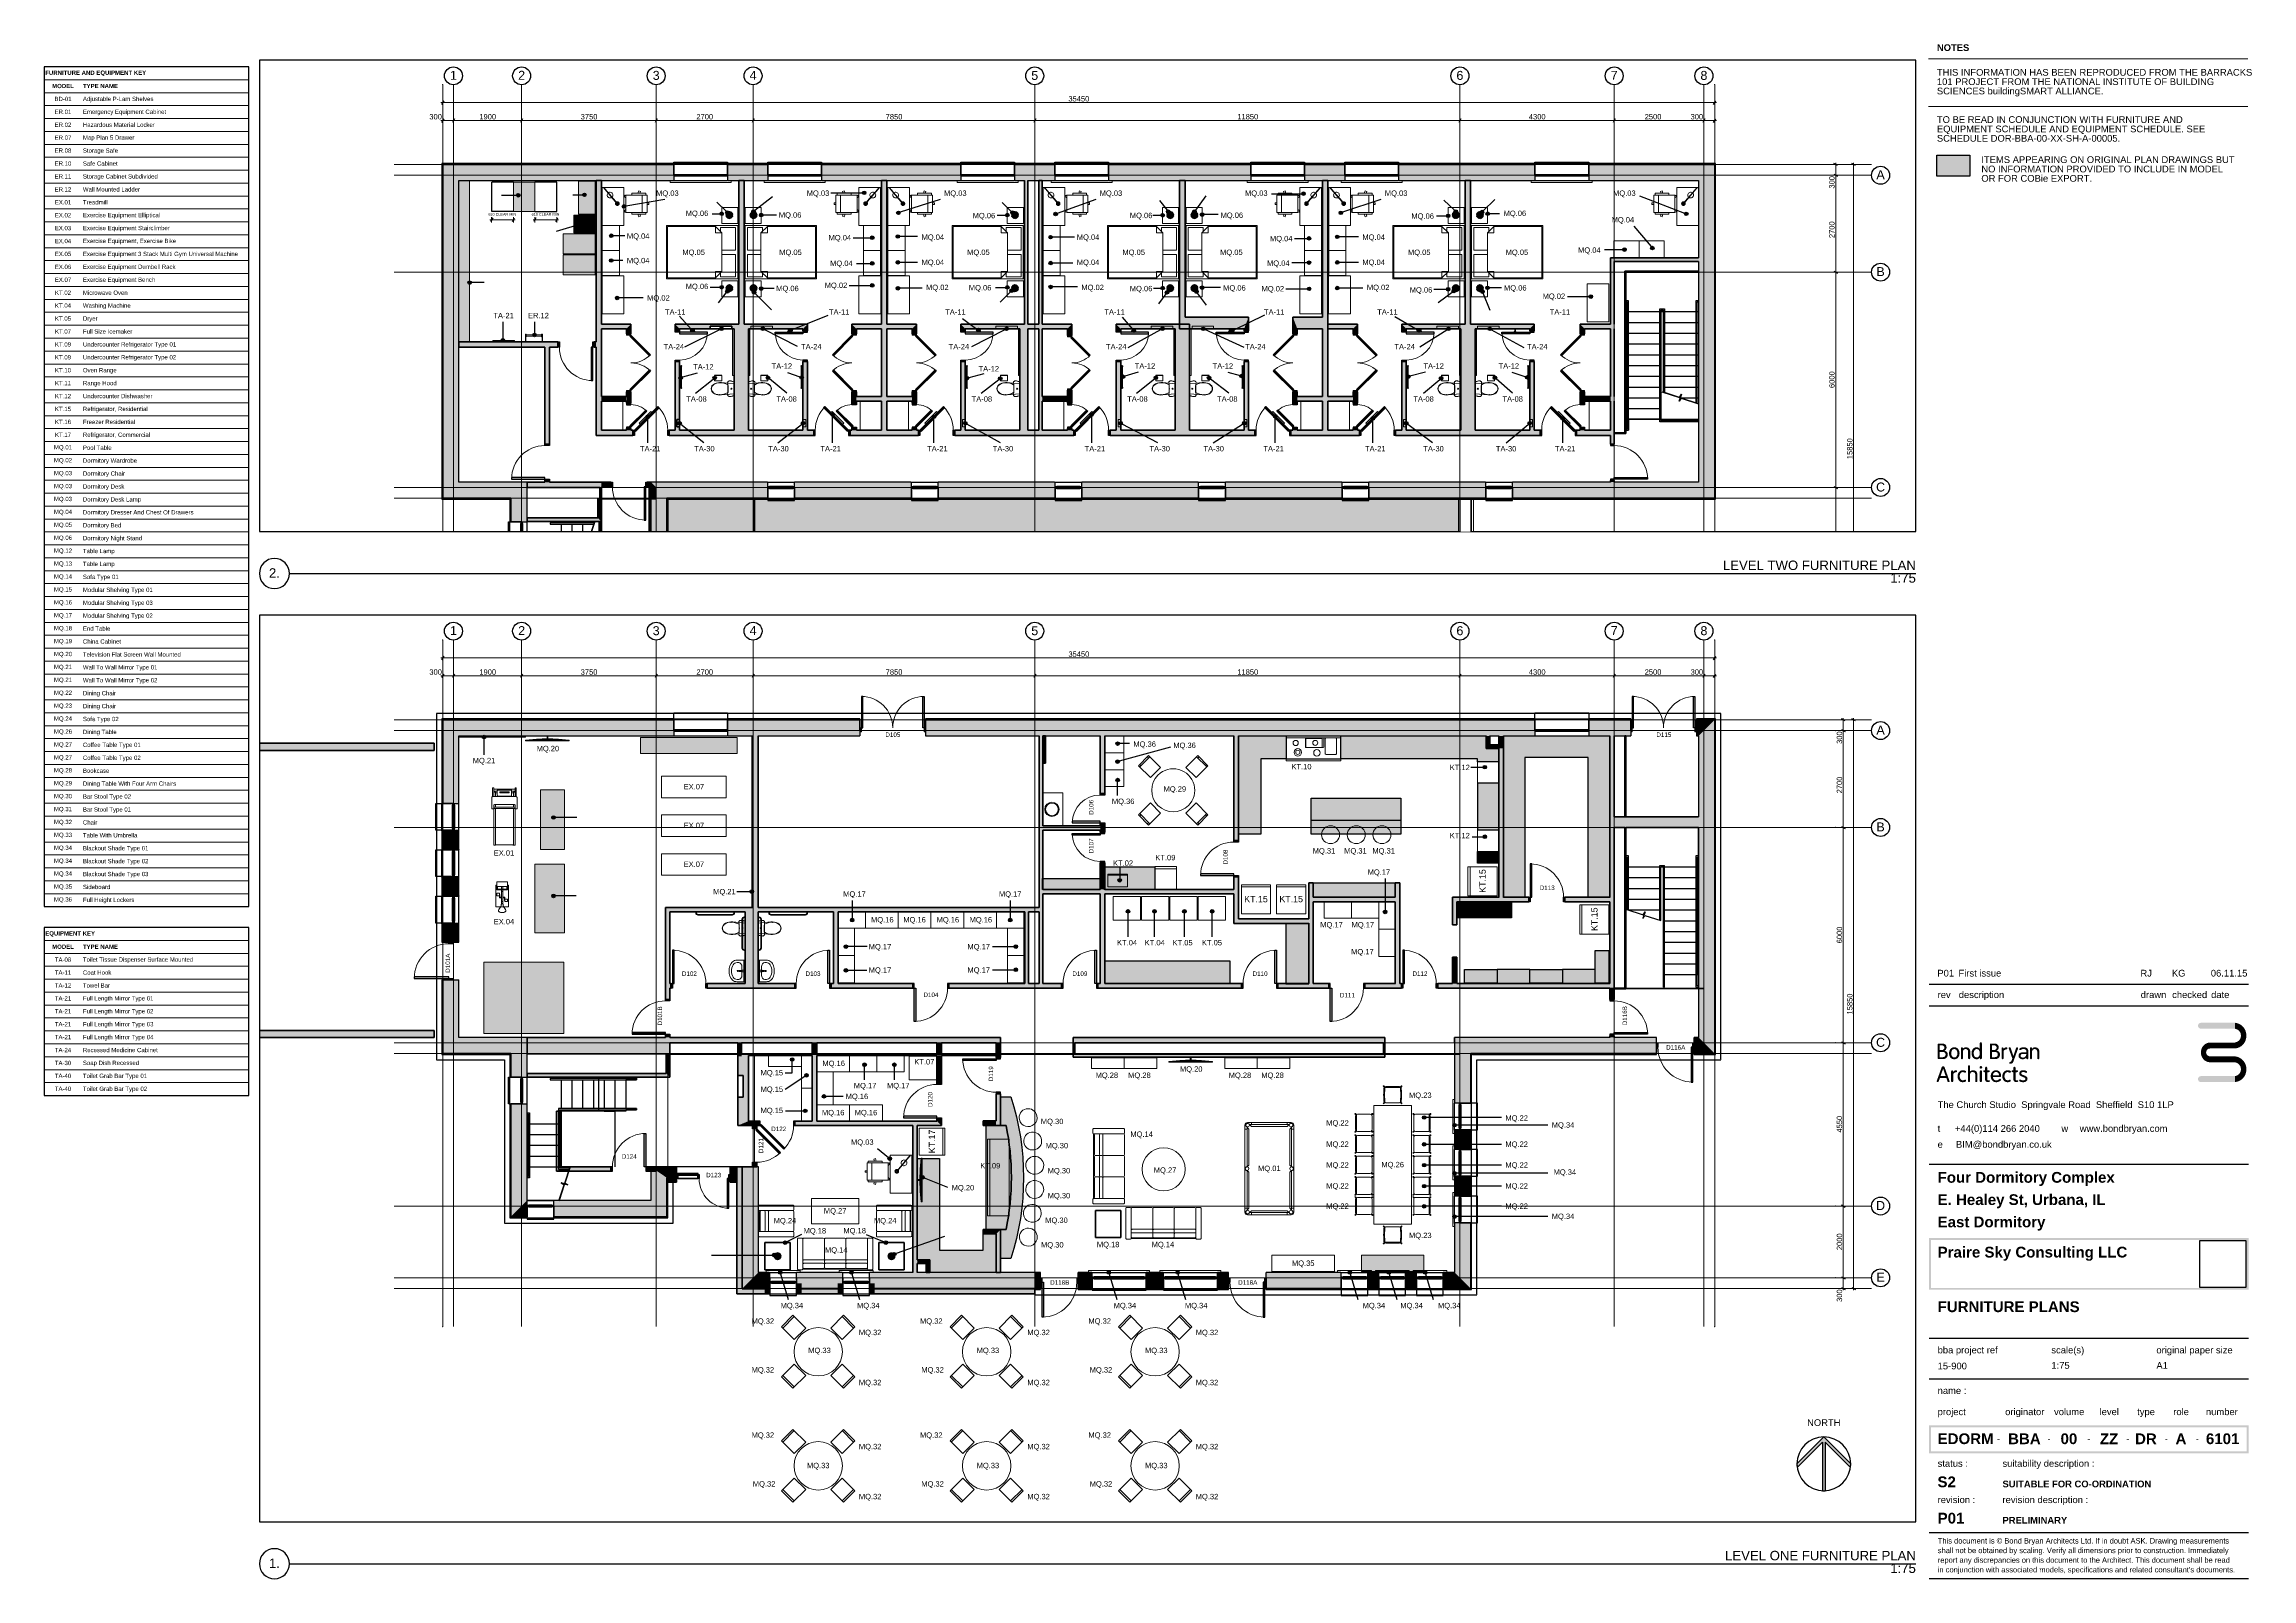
# Paper-space layout '6101 FURNITURE PLANS' of a CAD drawing. Header units: millimetres. Extents: x 11 to 831, y 11 to 581.
# The model-space entities are those that its viewports show. They can reach past a viewport. Long polylines and large blocks are cut down to what shows.
import ezdxf
from ezdxf.enums import TextEntityAlignment as Align
from ezdxf.xclip import XClip

# ---------------------------------------------------------------- set-up
doc = ezdxf.new("R2010")
doc.units = ezdxf.units.MM
doc.header["$MEASUREMENT"] = 0
doc.header["$XCLIPFRAME"] = 2
for name, pattern in [('Dashed', [282.222223, 141.111112, -141.111112]), ('Dot & Dashed', [335.138881, 176.388884, -88.194442, 0, -70.555556]), ('Hidden Line', [195.611112, 141.111112, -54.5]), ('Wipeout_Contour', [1000, 0, -1000])]:
    doc.linetypes.add(name, pattern=pattern)
for name, color, linetype in [('A-Ee_25_10-M_WallsInternal', 7, 'Continuous'), ('A-Ee_40_20-M_GeneralFFAndEInternalFixed', 7, 'Continuous'), ('A-Zz_20_10_90-T_TextFFEInternal', 7, 'Continuous'), ('A-Zz_20_80_55-P_NorthPoint', 7, 'Continuous'), ('A-Zz_30_30-P_ExternalReferenceDrawing', 7, 'Continuous'), ('New0', 7, 'Continuous'), ('NewA-Ee_25_10-M_WallsExternal', 7, 'Continuous'), ('NewA-Ee_25_10-M_WallsInternal', 7, 'Continuous'), ('NewA-Ee_30_10-M_Roofs', 7, 'Continuous'), ('NewA-Ee_35_10-M_StairsInternal2D', 7, 'Continuous'), ('NewA-Ee_40_20-M_GeneralFFAndEInternalCulinary', 7, 'Continuous'), ('NewA-Ee_40_20-M_GeneralFFAndEInternalEquipment', 7, 'Continuous'), ('NewA-Ee_40_20-M_GeneralFFAndEInternalFixed', 7, 'Continuous'), ('NewA-Ee_40_20-M_GeneralFFAndEInternalMovable', 7, 'Continuous'), ('NewA-Ee_40_20-M_GeneralFFAndEInternalSanitary', 7, 'Continuous'), ('NewA-Zz_20_10_90-T_TextFFEInternal', 7, 'Continuous'), ('NewA-Zz_20_20-D_DimensionFFE', 7, 'Continuous'), ('NewA-Zz_20_20-D_DimensionGrid', 7, 'Continuous'), ('NewA-Zz_35_40_80-M_GridStructural', 7, 'Continuous')]:
    doc.layers.add(name, color=color, linetype=linetype)
doc.layers.add('NonPlottable_A-Zz_30_30-P_ExternalReferenceDrawing', color=7, linetype='Continuous', plot=False)
doc.layers.add('NonPlottable_L-Zz_30_30-P_ExternalReference', color=7, linetype='Continuous', plot=False)
doc.styles.add('GENERATED_STYLE_1', font='')
doc.styles.add('GENERATED_STYLE_2', font='')
doc.styles.get('GENERATED_STYLE_1').set_extended_font_data('Arial')
doc.styles.get('GENERATED_STYLE_2').set_extended_font_data('Arial', bold=True)
doc.dimstyles.new('GENERATED_STYLE__1', dxfattribs={"dimtxt": 150, "dimasz": 76, "dimexe": 0.18, "dimexo": 300, "dimgap": 0.09, "dimtad": 1, "dimdec": 0, "dimzin": 0, "dimdsep": 46, "dimtxsty": 'GENERATED_STYLE_1', "dimblk": 'ARROWHEAD_2', "dimblk1": 'ARROWHEAD_2', "dimblk2": 'ARROWHEAD_2', "dimcen": 0.09, "dimclrd": 6, "dimclre": 6, "dimclrt": 7, "dimazin": 0, "dimtfac": 1, "dimtdec": 4, "dimtmove": 0, "dimatfit": 3, "dimfxl": 0, "dimtolj": 1, "dimtzin": 0, "dimarcsym": 0})
doc.dimstyles.new('GENERATED_STYLE__2', dxfattribs={"dimtxt": 150, "dimasz": 76, "dimexe": 0.18, "dimexo": 300, "dimgap": 0.09, "dimtad": 1, "dimtih": 1, "dimtoh": 1, "dimdec": 0, "dimzin": 0, "dimdsep": 46, "dimtxsty": 'GENERATED_STYLE_1', "dimblk": 'ARROWHEAD_2', "dimblk1": 'ARROWHEAD_2', "dimblk2": 'ARROWHEAD_2', "dimcen": 0.09, "dimclrd": 6, "dimclre": 6, "dimclrt": 7, "dimazin": 0, "dimtfac": 1, "dimtdec": 4, "dimtmove": 0, "dimatfit": 3, "dimfxl": 0, "dimtolj": 1, "dimtzin": 0, "dimarcsym": 0})
doc.dimstyles.new('GENERATED_STYLE__3', dxfattribs={"dimtxt": 75, "dimasz": 76, "dimexe": 0.18, "dimexo": 300, "dimgap": 0.09, "dimtad": 1, "dimtih": 1, "dimtoh": 1, "dimdec": 0, "dimzin": 0, "dimdsep": 46, "dimtxsty": 'GENERATED_STYLE_1', "dimblk": 'ARROWHEAD_2', "dimblk1": 'ARROWHEAD_2', "dimblk2": 'ARROWHEAD_2', "dimcen": 0.09, "dimclrd": 6, "dimclre": 6, "dimclrt": 7, "dimazin": 0, "dimtfac": 1, "dimtdec": 4, "dimtmove": 2, "dimatfit": 3, "dimfxl": 0, "dimtolj": 1, "dimtzin": 0, "dimarcsym": 0})

# ---------------------------------------------------------------- blocks, each defined once
blk = doc.blocks.new('Linear Drawing Title 19[1]', base_point=(90.79, 32.08))
at = {"layer": 'A-Zz_30_30-P_ExternalReferenceDrawing', "linetype": 'Continuous'}
blk.add_line((101.99, 16.48), (706.35, 16.48), dxfattribs=at)
for start, end in [(0, 180), (180, 0)]:
    blk.add_arc((96.39, 16.48), 5.6, start, end, dxfattribs=at)
at = {"layer": 'A-Zz_30_30-P_ExternalReferenceDrawing', "style": 'GENERATED_STYLE_1'}
blk.add_attdef('AC_DrawingNumber', text='', height=3.5, dxfattribs=at).set_placement((96.39, 16.68), align=Align.MIDDLE_CENTER)
blk.add_attdef('gs_drawing_name_custom_text', text='', height=3.5, dxfattribs=at).set_placement((706.35, 21.28), align=Align.TOP_RIGHT)
blk.add_attdef('AC_DrawingScale', text='', height=3.5, dxfattribs=at).set_placement((706.35, 12.02), align=Align.BOTTOM_RIGHT)
blk = doc.blocks.new('Linear Drawing Title 19[2]', base_point=(90.79, 400.01))
at = {"layer": 'A-Zz_30_30-P_ExternalReferenceDrawing', "linetype": 'Continuous'}
blk.add_line((101.99, 384.41), (706.35, 384.41), dxfattribs=at)
for start, end in [(0, 180), (180, 0)]:
    blk.add_arc((96.39, 384.41), 5.6, start, end, dxfattribs=at)
at = {"layer": 'A-Zz_30_30-P_ExternalReferenceDrawing', "style": 'GENERATED_STYLE_1'}
blk.add_attdef('AC_DrawingNumber', text='', height=3.5, dxfattribs=at).set_placement((96.39, 384.61), align=Align.MIDDLE_CENTER)
blk.add_attdef('gs_drawing_name_custom_text', text='', height=3.5, dxfattribs=at).set_placement((706.35, 389.21), align=Align.TOP_RIGHT)
blk.add_attdef('AC_DrawingScale', text='', height=3.5, dxfattribs=at).set_placement((706.35, 379.95), align=Align.BOTTOM_RIGHT)
blk = doc.blocks.new('Drawing_1_3', base_point=(48.82, 416.65))
at = {"color": 251, "linetype": 'Continuous', "lineweight": 13, "ltscale": 0.4}
for p, q in [((10.82, 572.65), (86.82, 572.65)), ((10.82, 567.85), (86.82, 567.85)), ((10.82, 563.05), (24.82, 563.05)), ((10.82, 558.25), (24.82, 558.25)), ((10.82, 558.25), (24.82, 558.25)), ((24.82, 563.05), (86.82, 563.05)), ((24.82, 558.25), (86.82, 558.25)), ((24.82, 558.25), (86.82, 558.25)), ((10.82, 553.45), (24.82, 553.45)), ((10.82, 553.45), (24.82, 553.45)), ((24.82, 553.45), (86.82, 553.45)), ((24.82, 553.45), (86.82, 553.45)), ((10.82, 548.65), (24.82, 548.65)), ((10.82, 548.65), (24.82, 548.65)), ((10.82, 543.85), (24.82, 543.85)), ((10.82, 543.85), (24.82, 543.85)), ((24.82, 548.65), (86.82, 548.65)), ((24.82, 548.65), (86.82, 548.65)), ((24.82, 543.85), (86.82, 543.85)), ((24.82, 543.85), (86.82, 543.85)), ((10.82, 539.05), (24.82, 539.05)), ((10.82, 539.05), (24.82, 539.05)), ((10.82, 534.25), (24.82, 534.25)), ((10.82, 534.25), (24.82, 534.25)), ((24.82, 539.05), (86.82, 539.05)), ((24.82, 539.05), (86.82, 539.05)), ((24.82, 534.25), (86.82, 534.25)), ((24.82, 534.25), (86.82, 534.25)), ((10.82, 529.45), (24.82, 529.45)), ((10.82, 529.45), (24.82, 529.45)), ((24.82, 529.45), (86.82, 529.45)), ((24.82, 529.45), (86.82, 529.45)), ((10.82, 524.65), (24.82, 524.65)), ((10.82, 524.65), (24.82, 524.65)), ((10.82, 519.85), (24.82, 519.85)), ((10.82, 519.85), (24.82, 519.85)), ((24.82, 524.65), (86.82, 524.65)), ((24.82, 524.65), (86.82, 524.65)), ((24.82, 519.85), (86.82, 519.85)), ((24.82, 519.85), (86.82, 519.85)), ((10.82, 515.05), (24.82, 515.05)), ((10.82, 515.05), (24.82, 515.05)), ((10.82, 510.25), (24.82, 510.25)), ((10.82, 510.25), (24.82, 510.25)), ((24.82, 515.05), (86.82, 515.05)), ((24.82, 515.05), (86.82, 515.05)), ((24.82, 510.25), (86.82, 510.25)), ((24.82, 510.25), (86.82, 510.25)), ((10.82, 505.45), (24.82, 505.45)), ((10.82, 505.45), (24.82, 505.45)), ((10.82, 500.65), (24.82, 500.65)), ((10.82, 500.65), (24.82, 500.65)), ((24.82, 505.45), (86.82, 505.45)), ((24.82, 505.45), (86.82, 505.45)), ((24.82, 500.65), (86.82, 500.65)), ((24.82, 500.65), (86.82, 500.65)), ((10.82, 495.85), (24.82, 495.85)), ((10.82, 495.85), (24.82, 495.85)), ((24.82, 495.85), (86.82, 495.85)), ((24.82, 495.85), (86.82, 495.85)), ((10.82, 491.05), (24.82, 491.05)), ((10.82, 491.05), (24.82, 491.05)), ((10.82, 486.25), (24.82, 486.25)), ((10.82, 486.25), (24.82, 486.25)), ((24.82, 491.05), (86.82, 491.05)), ((24.82, 491.05), (86.82, 491.05)), ((24.82, 486.25), (86.82, 486.25)), ((24.82, 486.25), (86.82, 486.25)), ((10.82, 481.45), (24.82, 481.45)), ((10.82, 481.45), (24.82, 481.45)), ((10.82, 476.65), (24.82, 476.65)), ((10.82, 476.65), (24.82, 476.65)), ((24.82, 481.45), (86.82, 481.45)), ((24.82, 481.45), (86.82, 481.45)), ((24.82, 476.65), (86.82, 476.65)), ((24.82, 476.65), (86.82, 476.65)), ((10.82, 471.85), (24.82, 471.85)), ((10.82, 471.85), (24.82, 471.85)), ((24.82, 471.85), (86.82, 471.85)), ((24.82, 471.85), (86.82, 471.85)), ((10.82, 467.05), (24.82, 467.05)), ((10.82, 467.05), (24.82, 467.05)), ((10.82, 462.25), (24.82, 462.25)), ((10.82, 462.25), (24.82, 462.25)), ((24.82, 467.05), (86.82, 467.05)), ((24.82, 467.05), (86.82, 467.05)), ((24.82, 462.25), (86.82, 462.25)), ((24.82, 462.25), (86.82, 462.25)), ((10.82, 457.45), (24.82, 457.45)), ((10.82, 457.45), (24.82, 457.45)), ((10.82, 452.65), (24.82, 452.65)), ((10.82, 452.65), (24.82, 452.65)), ((24.82, 457.45), (86.82, 457.45)), ((24.82, 457.45), (86.82, 457.45)), ((24.82, 452.65), (86.82, 452.65)), ((24.82, 452.65), (86.82, 452.65)), ((10.82, 447.85), (24.82, 447.85)), ((10.82, 447.85), (24.82, 447.85)), ((10.82, 443.05), (24.82, 443.05)), ((10.82, 443.05), (24.82, 443.05)), ((24.82, 447.85), (86.82, 447.85)), ((24.82, 447.85), (86.82, 447.85)), ((24.82, 443.05), (86.82, 443.05)), ((24.82, 443.05), (86.82, 443.05)), ((10.82, 438.25), (24.82, 438.25)), ((10.82, 438.25), (24.82, 438.25)), ((24.82, 438.25), (86.82, 438.25)), ((24.82, 438.25), (86.82, 438.25)), ((10.82, 433.45), (24.82, 433.45)), ((10.82, 433.45), (24.82, 433.45)), ((10.82, 428.65), (24.82, 428.65)), ((10.82, 428.65), (24.82, 428.65)), ((24.82, 433.45), (86.82, 433.45)), ((24.82, 433.45), (86.82, 433.45)), ((24.82, 428.65), (86.82, 428.65)), ((24.82, 428.65), (86.82, 428.65)), ((10.82, 423.85), (24.82, 423.85)), ((10.82, 423.85), (24.82, 423.85)), ((10.82, 419.05), (24.82, 419.05)), ((10.82, 419.05), (24.82, 419.05)), ((24.82, 423.85), (86.82, 423.85)), ((24.82, 423.85), (86.82, 423.85)), ((24.82, 419.05), (86.82, 419.05)), ((24.82, 419.05), (86.82, 419.05)), ((10.82, 414.25), (24.82, 414.25)), ((10.82, 414.25), (24.82, 414.25)), ((24.82, 414.25), (86.82, 414.25)), ((24.82, 414.25), (86.82, 414.25)), ((10.82, 409.45), (24.82, 409.45)), ((10.82, 409.45), (24.82, 409.45)), ((10.82, 404.65), (24.82, 404.65)), ((10.82, 404.65), (24.82, 404.65)), ((24.82, 409.45), (86.82, 409.45)), ((24.82, 409.45), (86.82, 409.45)), ((24.82, 404.65), (86.82, 404.65)), ((24.82, 404.65), (86.82, 404.65)), ((10.82, 399.85), (24.82, 399.85)), ((10.82, 399.85), (24.82, 399.85)), ((10.82, 395.05), (24.82, 395.05)), ((10.82, 395.05), (24.82, 395.05)), ((24.82, 399.85), (86.82, 399.85)), ((24.82, 399.85), (86.82, 399.85)), ((24.82, 395.05), (86.82, 395.05)), ((24.82, 395.05), (86.82, 395.05)), ((10.82, 390.25), (24.82, 390.25)), ((10.82, 390.25), (24.82, 390.25)), ((24.82, 390.25), (86.82, 390.25)), ((24.82, 390.25), (86.82, 390.25)), ((10.82, 385.45), (24.82, 385.45)), ((10.82, 385.45), (24.82, 385.45)), ((10.82, 380.65), (24.82, 380.65)), ((10.82, 380.65), (24.82, 380.65)), ((24.82, 385.45), (86.82, 385.45)), ((24.82, 385.45), (86.82, 385.45)), ((24.82, 380.65), (86.82, 380.65)), ((24.82, 380.65), (86.82, 380.65)), ((10.82, 375.85), (24.82, 375.85)), ((10.82, 375.85), (24.82, 375.85)), ((10.82, 371.05), (24.82, 371.05)), ((10.82, 371.05), (24.82, 371.05)), ((24.82, 375.85), (86.82, 375.85)), ((24.82, 375.85), (86.82, 375.85)), ((24.82, 371.05), (86.82, 371.05)), ((24.82, 371.05), (86.82, 371.05)), ((10.82, 366.25), (24.82, 366.25)), ((10.82, 366.25), (24.82, 366.25)), ((10.82, 361.45), (24.82, 361.45)), ((10.82, 361.45), (24.82, 361.45)), ((24.82, 366.25), (86.82, 366.25)), ((24.82, 366.25), (86.82, 366.25)), ((24.82, 361.45), (86.82, 361.45)), ((24.82, 361.45), (86.82, 361.45)), ((10.82, 356.65), (24.82, 356.65)), ((10.82, 356.65), (24.82, 356.65)), ((24.82, 356.65), (86.82, 356.65)), ((24.82, 356.65), (86.82, 356.65)), ((10.82, 351.85), (24.82, 351.85)), ((10.82, 351.85), (24.82, 351.85)), ((10.82, 347.05), (24.82, 347.05)), ((10.82, 347.05), (24.82, 347.05)), ((24.82, 351.85), (86.82, 351.85)), ((24.82, 351.85), (86.82, 351.85)), ((24.82, 347.05), (86.82, 347.05)), ((24.82, 347.05), (86.82, 347.05)), ((10.82, 342.25), (24.82, 342.25)), ((10.82, 342.25), (24.82, 342.25)), ((10.82, 337.45), (24.82, 337.45)), ((10.82, 337.45), (24.82, 337.45)), ((24.82, 342.25), (86.82, 342.25)), ((24.82, 342.25), (86.82, 342.25)), ((24.82, 337.45), (86.82, 337.45)), ((24.82, 337.45), (86.82, 337.45)), ((10.82, 332.65), (24.82, 332.65)), ((10.82, 332.65), (24.82, 332.65)), ((24.82, 332.65), (86.82, 332.65)), ((24.82, 332.65), (86.82, 332.65)), ((10.82, 327.85), (24.82, 327.85)), ((10.82, 327.85), (24.82, 327.85)), ((10.82, 323.05), (24.82, 323.05)), ((10.82, 323.05), (24.82, 323.05)), ((24.82, 327.85), (86.82, 327.85)), ((24.82, 327.85), (86.82, 327.85)), ((24.82, 323.05), (86.82, 323.05)), ((24.82, 323.05), (86.82, 323.05)), ((10.82, 318.25), (24.82, 318.25)), ((10.82, 318.25), (24.82, 318.25)), ((10.82, 313.45), (24.82, 313.45)), ((10.82, 313.45), (24.82, 313.45)), ((24.82, 318.25), (86.82, 318.25)), ((24.82, 318.25), (86.82, 318.25)), ((24.82, 313.45), (86.82, 313.45)), ((24.82, 313.45), (86.82, 313.45)), ((10.82, 308.65), (24.82, 308.65)), ((10.82, 308.65), (24.82, 308.65)), ((10.82, 303.85), (24.82, 303.85)), ((10.82, 303.85), (24.82, 303.85)), ((24.82, 308.65), (86.82, 308.65)), ((24.82, 308.65), (86.82, 308.65)), ((24.82, 303.85), (86.82, 303.85)), ((24.82, 303.85), (86.82, 303.85)), ((10.82, 299.05), (24.82, 299.05)), ((10.82, 299.05), (24.82, 299.05)), ((24.82, 299.05), (86.82, 299.05)), ((24.82, 299.05), (86.82, 299.05)), ((10.82, 294.25), (24.82, 294.25)), ((10.82, 294.25), (24.82, 294.25)), ((10.82, 289.45), (24.82, 289.45)), ((10.82, 289.45), (24.82, 289.45)), ((24.82, 294.25), (86.82, 294.25)), ((24.82, 294.25), (86.82, 294.25)), ((24.82, 289.45), (86.82, 289.45)), ((24.82, 289.45), (86.82, 289.45)), ((10.82, 284.65), (24.82, 284.65)), ((10.82, 284.65), (24.82, 284.65)), ((10.82, 279.85), (24.82, 279.85)), ((10.82, 279.85), (24.82, 279.85)), ((24.82, 284.65), (86.82, 284.65)), ((24.82, 284.65), (86.82, 284.65)), ((24.82, 279.85), (86.82, 279.85)), ((24.82, 279.85), (86.82, 279.85)), ((10.82, 275.05), (24.82, 275.05)), ((10.82, 275.05), (24.82, 275.05)), ((24.82, 275.05), (86.82, 275.05)), ((24.82, 275.05), (86.82, 275.05)), ((10.82, 270.25), (24.82, 270.25)), ((10.82, 270.25), (24.82, 270.25)), ((10.82, 265.45), (24.82, 265.45)), ((10.82, 265.45), (24.82, 265.45)), ((24.82, 270.25), (86.82, 270.25)), ((24.82, 270.25), (86.82, 270.25)), ((24.82, 265.45), (86.82, 265.45)), ((24.82, 265.45), (86.82, 265.45)), ((10.82, 260.65), (24.82, 260.65)), ((24.82, 260.65), (86.82, 260.65))]:
    blk.add_line(p, q, dxfattribs=at)
at = {"linetype": 'Continuous', "char_height": 1.6}
for s, insert, attachment_point, style in [('\\A1;{\\fArial|b1|i0|c0|p34;FURNITURE AND EQUIPMENT KEY}', (11.22, 570.26), 4, 'GENERATED_STYLE_2'), ('\\A1;{\\fArial|b1|i0|c0|p34;MODEL}', (17.82, 565.53), 5, 'GENERATED_STYLE_2'), ('\\A1;{\\fArial|b1|i0|c0|p34;TYPE NAME}', (25.22, 565.54), 4, 'GENERATED_STYLE_2'), ('\\A1;{\\fArial|b0|i0|c0|p34;BD-01}', (17.82, 560.73), 5, 'GENERATED_STYLE_1'), ('\\A1;{\\fArial|b0|i0|c0|p34;Adjustable P-Lam Shelves}', (25.22, 560.51), 4, 'GENERATED_STYLE_1'), ('\\A1;{\\fArial|b0|i0|c0|p34;ER.01}', (17.82, 555.93), 5, 'GENERATED_STYLE_1'), ('\\A1;{\\fArial|b0|i0|c0|p34;ER.02}', (17.82, 551.13), 5, 'GENERATED_STYLE_1'), ('\\A1;{\\fArial|b0|i0|c0|p34;Emergency Equipment Cabinet}', (25.22, 555.71), 4, 'GENERATED_STYLE_1'), ('\\A1;{\\fArial|b0|i0|c0|p34;Hazardous Material Locker}', (25.22, 551.13), 4, 'GENERATED_STYLE_1'), ('\\A1;{\\fArial|b0|i0|c0|p34;ER.07}', (17.82, 546.33), 5, 'GENERATED_STYLE_1'), ('\\A1;{\\fArial|b0|i0|c0|p34;ER.08}', (17.82, 541.53), 5, 'GENERATED_STYLE_1'), ('\\A1;{\\fArial|b0|i0|c0|p34;Storage Safe}', (25.22, 541.31), 4, 'GENERATED_STYLE_1'), ('\\A1;{\\fArial|b0|i0|c0|p34;Map Plan 5 Drawer}', (25.22, 546.13), 4, 'GENERATED_STYLE_1'), ('\\A1;{\\fArial|b0|i0|c0|p34;ER.10}', (17.82, 536.73), 5, 'GENERATED_STYLE_1'), ('\\A1;{\\fArial|b0|i0|c0|p34;Safe Cabinet}', (25.22, 536.73), 4, 'GENERATED_STYLE_1'), ('\\A1;{\\fArial|b0|i0|c0|p34;ER.11}', (17.82, 531.94), 5, 'GENERATED_STYLE_1'), ('\\A1;{\\fArial|b0|i0|c0|p34;ER.12}', (17.82, 527.14), 5, 'GENERATED_STYLE_1'), ('\\A1;{\\fArial|b0|i0|c0|p34;Wall Mounted Ladder}', (25.22, 527.13), 4, 'GENERATED_STYLE_1'), ('\\A1;{\\fArial|b0|i0|c0|p34;Storage Cabinet Subdivided}', (25.22, 531.71), 4, 'GENERATED_STYLE_1'), ('\\A1;{\\fArial|b0|i0|c0|p34;EX.01}', (17.82, 522.33), 5, 'GENERATED_STYLE_1'), ('\\A1;{\\fArial|b0|i0|c0|p34;EX.02}', (17.82, 517.53), 5, 'GENERATED_STYLE_1'), ('\\A1;{\\fArial|b0|i0|c0|p34;Treadmill}', (25.22, 522.33), 4, 'GENERATED_STYLE_1'), ('\\A1;{\\fArial|b0|i0|c0|p34;Exercise Equipment Elliptical}', (25.22, 517.33), 4, 'GENERATED_STYLE_1'), ('\\A1;{\\fArial|b0|i0|c0|p34;EX.03}', (17.82, 512.73), 5, 'GENERATED_STYLE_1'), ('\\A1;{\\fArial|b0|i0|c0|p34;EX.04}', (17.82, 507.93), 5, 'GENERATED_STYLE_1'), ('\\A1;{\\fArial|b0|i0|c0|p34;Exercise Equipment Stairclimber}', (25.22, 512.53), 4, 'GENERATED_STYLE_1'), ('\\A1;{\\fArial|b0|i0|c0|p34;Exercise Equipment, Exercise Bike}', (25.22, 507.73), 4, 'GENERATED_STYLE_1'), ('\\A1;{\\fArial|b0|i0|c0|p34;EX.05}', (17.82, 503.13), 5, 'GENERATED_STYLE_1'), ('\\A1;{\\fArial|b0|i0|c0|p34;Exercise Equipment 3 Stack Multi Gym Universal Machine}', (25.22, 502.91), 4, 'GENERATED_STYLE_1'), ('\\A1;{\\fArial|b0|i0|c0|p34;EX.06}', (17.82, 498.33), 5, 'GENERATED_STYLE_1'), ('\\A1;{\\fArial|b0|i0|c0|p34;EX.07}', (17.82, 493.53), 5, 'GENERATED_STYLE_1'), ('\\A1;{\\fArial|b0|i0|c0|p34;Exercise Equipment Dumbell Rack}', (25.22, 498.13), 4, 'GENERATED_STYLE_1'), ('\\A1;{\\fArial|b0|i0|c0|p34;Exercise Equipment Bench}', (25.22, 493.33), 4, 'GENERATED_STYLE_1'), ('\\A1;{\\fArial|b0|i0|c0|p34;KT.02}', (17.82, 488.73), 5, 'GENERATED_STYLE_1'), ('\\A1;{\\fArial|b0|i0|c0|p34;KT.04}', (17.82, 483.93), 5, 'GENERATED_STYLE_1'), ('\\A1;{\\fArial|b0|i0|c0|p34;Washing Machine}', (25.22, 483.71), 4, 'GENERATED_STYLE_1'), ('\\A1;{\\fArial|b0|i0|c0|p34;Microwave Oven}', (25.22, 488.73), 4, 'GENERATED_STYLE_1'), ('\\A1;{\\fArial|b0|i0|c0|p34;KT.05}', (17.82, 479.13), 5, 'GENERATED_STYLE_1'), ('\\A1;{\\fArial|b0|i0|c0|p34;Dryer}', (25.22, 478.91), 4, 'GENERATED_STYLE_1'), ('\\A1;{\\fArial|b0|i0|c0|p34;KT.07}', (17.82, 474.33), 5, 'GENERATED_STYLE_1'), ('\\A1;{\\fArial|b0|i0|c0|p34;KT.09}', (17.82, 469.53), 5, 'GENERATED_STYLE_1'), ('\\A1;{\\fArial|b0|i0|c0|p34;Undercounter Refrigerator Type 01}', (25.22, 469.31), 4, 'GENERATED_STYLE_1'), ('\\A1;{\\fArial|b0|i0|c0|p34;Full Size Icemaker}', (25.22, 474.33), 4, 'GENERATED_STYLE_1'), ('\\A1;{\\fArial|b0|i0|c0|p34;KT.09}', (17.82, 464.73), 5, 'GENERATED_STYLE_1'), ('\\A1;{\\fArial|b0|i0|c0|p34;KT.10}', (17.82, 459.93), 5, 'GENERATED_STYLE_1'), ('\\A1;{\\fArial|b0|i0|c0|p34;Oven Range}', (25.22, 459.71), 4, 'GENERATED_STYLE_1'), ('\\A1;{\\fArial|b0|i0|c0|p34;Undercounter Refrigerator Type 02}', (25.22, 464.51), 4, 'GENERATED_STYLE_1'), ('\\A1;{\\fArial|b0|i0|c0|p34;KT.11}', (17.82, 455.14), 5, 'GENERATED_STYLE_1'), ('\\A1;{\\fArial|b0|i0|c0|p34;Undercounter Dishwasher}', (25.22, 450.33), 4, 'GENERATED_STYLE_1'), ('\\A1;{\\fArial|b0|i0|c0|p34;Range Hood}', (25.22, 454.91), 4, 'GENERATED_STYLE_1'), ('\\A1;{\\fArial|b0|i0|c0|p34;KT.12}', (17.82, 450.34), 5, 'GENERATED_STYLE_1'), ('\\A1;{\\fArial|b0|i0|c0|p34;KT.15}', (17.82, 445.53), 5, 'GENERATED_STYLE_1'), ('\\A1;{\\fArial|b0|i0|c0|p34;Refrigerator, Residential}', (25.22, 445.31), 4, 'GENERATED_STYLE_1'), ('\\A1;{\\fArial|b0|i0|c0|p34;KT.16}', (17.82, 440.73), 5, 'GENERATED_STYLE_1'), ('\\A1;{\\fArial|b0|i0|c0|p34;KT.17}', (17.82, 435.94), 5, 'GENERATED_STYLE_1'), ('\\A1;{\\fArial|b0|i0|c0|p34;Freezer Residential}', (25.22, 440.73), 4, 'GENERATED_STYLE_1'), ('\\A1;{\\fArial|b0|i0|c0|p34;Refrigerator, Commercial}', (25.22, 435.71), 4, 'GENERATED_STYLE_1'), ('\\A1;{\\fArial|b0|i0|c0|p34;MQ.01}', (17.82, 431.08), 5, 'GENERATED_STYLE_1'), ('\\A1;{\\fArial|b0|i0|c0|p34;MQ.02}', (17.82, 426.28), 5, 'GENERATED_STYLE_1'), ('\\A1;{\\fArial|b0|i0|c0|p34;Pool Table}', (25.22, 431.13), 4, 'GENERATED_STYLE_1'), ('\\A1;{\\fArial|b0|i0|c0|p34;Dormitory Wardrobe}', (25.22, 426.11), 4, 'GENERATED_STYLE_1'), ('\\A1;{\\fArial|b0|i0|c0|p34;MQ.03}', (17.82, 421.48), 5, 'GENERATED_STYLE_1'), ('\\A1;{\\fArial|b0|i0|c0|p34;Dormitory Chair}', (25.22, 421.31), 4, 'GENERATED_STYLE_1'), ('\\A1;{\\fArial|b0|i0|c0|p34;MQ.03}', (17.82, 416.68), 5, 'GENERATED_STYLE_1'), ('\\A1;{\\fArial|b0|i0|c0|p34;MQ.03}', (17.82, 411.88), 5, 'GENERATED_STYLE_1'), ('\\A1;{\\fArial|b0|i0|c0|p34;Dormitory Desk}', (25.22, 416.51), 4, 'GENERATED_STYLE_1'), ('\\A1;{\\fArial|b0|i0|c0|p34;Dormitory Desk Lamp}', (25.22, 411.71), 4, 'GENERATED_STYLE_1'), ('\\A1;{\\fArial|b0|i0|c0|p34;MQ.04}', (17.82, 407.08), 5, 'GENERATED_STYLE_1'), ('\\A1;{\\fArial|b0|i0|c0|p34;MQ.05}', (17.82, 402.28), 5, 'GENERATED_STYLE_1'), ('\\A1;{\\fArial|b0|i0|c0|p34;Dormitory Dresser And Chest Of Drawers}', (25.22, 406.91), 4, 'GENERATED_STYLE_1'), ('\\A1;{\\fArial|b0|i0|c0|p34;Dormitory Bed}', (25.22, 402.11), 4, 'GENERATED_STYLE_1'), ('\\A1;{\\fArial|b0|i0|c0|p34;MQ.06}', (17.82, 397.48), 5, 'GENERATED_STYLE_1'), ('\\A1;{\\fArial|b0|i0|c0|p34;Dormitory Night Stand}', (25.22, 397.31), 4, 'GENERATED_STYLE_1'), ('\\A1;{\\fArial|b0|i0|c0|p34;MQ.12}', (17.82, 392.68), 5, 'GENERATED_STYLE_1'), ('\\A1;{\\fArial|b0|i0|c0|p34;MQ.13}', (17.82, 387.88), 5, 'GENERATED_STYLE_1'), ('\\A1;{\\fArial|b0|i0|c0|p34;Table Lamp}', (25.22, 392.53), 4, 'GENERATED_STYLE_1'), ('\\A1;{\\fArial|b0|i0|c0|p34;Table Lamp}', (25.22, 387.73), 4, 'GENERATED_STYLE_1'), ('\\A1;{\\fArial|b0|i0|c0|p34;MQ.14}', (17.82, 383.08), 5, 'GENERATED_STYLE_1'), ('\\A1;{\\fArial|b0|i0|c0|p34;MQ.15}', (17.82, 378.28), 5, 'GENERATED_STYLE_1'), ('\\A1;{\\fArial|b0|i0|c0|p34;Sofa Type 01}', (25.22, 382.91), 4, 'GENERATED_STYLE_1'), ('\\A1;{\\fArial|b0|i0|c0|p34;Modular Shelving Type 01}', (25.22, 378.11), 4, 'GENERATED_STYLE_1'), ('\\A1;{\\fArial|b0|i0|c0|p34;MQ.16}', (17.82, 373.48), 5, 'GENERATED_STYLE_1'), ('\\A1;{\\fArial|b0|i0|c0|p34;MQ.17}', (17.82, 368.68), 5, 'GENERATED_STYLE_1'), ('\\A1;{\\fArial|b0|i0|c0|p34;Modular Shelving Type 03}', (25.22, 373.31), 4, 'GENERATED_STYLE_1'), ('\\A1;{\\fArial|b0|i0|c0|p34;Modular Shelving Type 02}', (25.22, 368.51), 4, 'GENERATED_STYLE_1'), ('\\A1;{\\fArial|b0|i0|c0|p34;MQ.18}', (17.82, 363.88), 5, 'GENERATED_STYLE_1'), ('\\A1;{\\fArial|b0|i0|c0|p34;End Table}', (25.22, 363.93), 4, 'GENERATED_STYLE_1'), ('\\A1;{\\fArial|b0|i0|c0|p34;MQ.19}', (17.82, 359.08), 5, 'GENERATED_STYLE_1'), ('\\A1;{\\fArial|b0|i0|c0|p34;MQ.20}', (17.82, 354.28), 5, 'GENERATED_STYLE_1'), ('\\A1;{\\fArial|b0|i0|c0|p34;Television Flat Screen Wall Mounted}', (25.22, 354.33), 4, 'GENERATED_STYLE_1'), ('\\A1;{\\fArial|b0|i0|c0|p34;China Cabinet}', (25.22, 359.13), 4, 'GENERATED_STYLE_1'), ('\\A1;{\\fArial|b0|i0|c0|p34;MQ.21}', (17.82, 349.48), 5, 'GENERATED_STYLE_1'), ('\\A1;{\\fArial|b0|i0|c0|p34;MQ.21}', (17.82, 344.68), 5, 'GENERATED_STYLE_1'), ('\\A1;{\\fArial|b0|i0|c0|p34;Wall To Wall Mirror Type 01}', (25.22, 349.31), 4, 'GENERATED_STYLE_1'), ('\\A1;{\\fArial|b0|i0|c0|p34;Wall To Wall Mirror Type 02}', (25.22, 344.51), 4, 'GENERATED_STYLE_1'), ('\\A1;{\\fArial|b0|i0|c0|p34;MQ.22}', (17.82, 339.88), 5, 'GENERATED_STYLE_1'), ('\\A1;{\\fArial|b0|i0|c0|p34;Dining Chair}', (25.22, 339.71), 4, 'GENERATED_STYLE_1'), ('\\A1;{\\fArial|b0|i0|c0|p34;MQ.23}', (17.82, 335.08), 5, 'GENERATED_STYLE_1'), ('\\A1;{\\fArial|b0|i0|c0|p34;MQ.24}', (17.82, 330.28), 5, 'GENERATED_STYLE_1'), ('\\A1;{\\fArial|b0|i0|c0|p34;Sofa Type 02}', (25.22, 330.11), 4, 'GENERATED_STYLE_1'), ('\\A1;{\\fArial|b0|i0|c0|p34;Dining Chair}', (25.22, 334.91), 4, 'GENERATED_STYLE_1'), ('\\A1;{\\fArial|b0|i0|c0|p34;MQ.26}', (17.82, 325.48), 5, 'GENERATED_STYLE_1'), ('\\A1;{\\fArial|b0|i0|c0|p34;MQ.27}', (17.82, 320.68), 5, 'GENERATED_STYLE_1'), ('\\A1;{\\fArial|b0|i0|c0|p34;Coffee Table Type 01}', (25.22, 320.51), 4, 'GENERATED_STYLE_1'), ('\\A1;{\\fArial|b0|i0|c0|p34;Dining Table}', (25.22, 325.31), 4, 'GENERATED_STYLE_1'), ('\\A1;{\\fArial|b0|i0|c0|p34;MQ.27}', (17.82, 315.88), 5, 'GENERATED_STYLE_1'), ('\\A1;{\\fArial|b0|i0|c0|p34;MQ.28}', (17.82, 311.08), 5, 'GENERATED_STYLE_1'), ('\\A1;{\\fArial|b0|i0|c0|p34;Coffee Table Type 02}', (25.22, 315.71), 4, 'GENERATED_STYLE_1'), ('\\A1;{\\fArial|b0|i0|c0|p34;Bookcase}', (25.22, 311.13), 4, 'GENERATED_STYLE_1'), ('\\A1;{\\fArial|b0|i0|c0|p34;MQ.29}', (17.82, 306.28), 5, 'GENERATED_STYLE_1'), ('\\A1;{\\fArial|b0|i0|c0|p34;Dining Table With Four Arm Chairs}', (25.22, 306.11), 4, 'GENERATED_STYLE_1'), ('\\A1;{\\fArial|b0|i0|c0|p34;MQ.30}', (17.82, 301.48), 5, 'GENERATED_STYLE_1'), ('\\A1;{\\fArial|b0|i0|c0|p34;MQ.31}', (17.82, 296.68), 5, 'GENERATED_STYLE_1'), ('\\A1;{\\fArial|b0|i0|c0|p34;Bar Stool Type 02}', (25.22, 301.31), 4, 'GENERATED_STYLE_1'), ('\\A1;{\\fArial|b0|i0|c0|p34;Bar Stool Type 01}', (25.22, 296.51), 4, 'GENERATED_STYLE_1'), ('\\A1;{\\fArial|b0|i0|c0|p34;MQ.32}', (17.82, 291.88), 5, 'GENERATED_STYLE_1'), ('\\A1;{\\fArial|b0|i0|c0|p34;MQ.33}', (17.82, 287.08), 5, 'GENERATED_STYLE_1'), ('\\A1;{\\fArial|b0|i0|c0|p34;Table With Umbrella}', (25.22, 287.13), 4, 'GENERATED_STYLE_1'), ('\\A1;{\\fArial|b0|i0|c0|p34;Chair}', (25.22, 291.93), 4, 'GENERATED_STYLE_1'), ('\\A1;{\\fArial|b0|i0|c0|p34;MQ.34}', (17.82, 282.28), 5, 'GENERATED_STYLE_1'), ('\\A1;{\\fArial|b0|i0|c0|p34;Blackout Shade Type 01}', (25.22, 282.11), 4, 'GENERATED_STYLE_1'), ('\\A1;{\\fArial|b0|i0|c0|p34;MQ.34}', (17.82, 277.48), 5, 'GENERATED_STYLE_1'), ('\\A1;{\\fArial|b0|i0|c0|p34;MQ.34}', (17.82, 272.68), 5, 'GENERATED_STYLE_1'), ('\\A1;{\\fArial|b0|i0|c0|p34;Blackout Shade Type 02}', (25.22, 277.31), 4, 'GENERATED_STYLE_1'), ('\\A1;{\\fArial|b0|i0|c0|p34;Blackout Shade Type 03}', (25.22, 272.51), 4, 'GENERATED_STYLE_1'), ('\\A1;{\\fArial|b0|i0|c0|p34;MQ.35}', (17.82, 267.88), 5, 'GENERATED_STYLE_1'), ('\\A1;{\\fArial|b0|i0|c0|p34;MQ.36}', (17.82, 263.08), 5, 'GENERATED_STYLE_1'), ('\\A1;{\\fArial|b0|i0|c0|p34;Sideboard}', (25.22, 267.93), 4, 'GENERATED_STYLE_1'), ('\\A1;{\\fArial|b0|i0|c0|p34;Full Height Lockers}', (25.22, 262.91), 4, 'GENERATED_STYLE_1')]:
    blk.add_mtext(s, dxfattribs=dict(at, insert=insert, attachment_point=attachment_point, style=style))
blk = doc.blocks.new('Drawing_2_4', base_point=(48.82, 221.66))
at = {"color": 251, "linetype": 'Continuous', "lineweight": 13, "ltscale": 0.4}
for p, q in [((10.82, 252.86), (86.82, 252.86)), ((10.82, 248.06), (86.82, 248.06)), ((10.82, 243.26), (24.82, 243.26)), ((10.82, 238.46), (24.82, 238.46)), ((10.82, 238.46), (24.82, 238.46)), ((24.82, 243.26), (86.82, 243.26)), ((24.82, 238.46), (86.82, 238.46)), ((24.82, 238.46), (86.82, 238.46)), ((10.82, 233.66), (24.82, 233.66)), ((10.82, 233.66), (24.82, 233.66)), ((24.82, 233.66), (86.82, 233.66)), ((24.82, 233.66), (86.82, 233.66)), ((10.82, 228.86), (24.82, 228.86)), ((10.82, 228.86), (24.82, 228.86)), ((10.82, 224.06), (24.82, 224.06)), ((10.82, 224.06), (24.82, 224.06)), ((24.82, 228.86), (86.82, 228.86)), ((24.82, 228.86), (86.82, 228.86)), ((24.82, 224.06), (86.82, 224.06)), ((24.82, 224.06), (86.82, 224.06)), ((10.82, 219.26), (24.82, 219.26)), ((10.82, 219.26), (24.82, 219.26)), ((10.82, 214.46), (24.82, 214.46)), ((10.82, 214.46), (24.82, 214.46)), ((24.82, 219.26), (86.82, 219.26)), ((24.82, 219.26), (86.82, 219.26)), ((24.82, 214.46), (86.82, 214.46)), ((24.82, 214.46), (86.82, 214.46)), ((10.82, 209.66), (24.82, 209.66)), ((10.82, 209.66), (24.82, 209.66)), ((24.82, 209.66), (86.82, 209.66)), ((24.82, 209.66), (86.82, 209.66)), ((10.82, 204.86), (24.82, 204.86)), ((10.82, 204.86), (24.82, 204.86)), ((10.82, 200.06), (24.82, 200.06)), ((10.82, 200.06), (24.82, 200.06)), ((24.82, 204.86), (86.82, 204.86)), ((24.82, 204.86), (86.82, 204.86)), ((24.82, 200.06), (86.82, 200.06)), ((24.82, 200.06), (86.82, 200.06)), ((10.82, 195.26), (24.82, 195.26)), ((10.82, 195.26), (24.82, 195.26)), ((10.82, 190.46), (24.82, 190.46)), ((24.82, 195.26), (86.82, 195.26)), ((24.82, 195.26), (86.82, 195.26)), ((24.82, 190.46), (86.82, 190.46))]:
    blk.add_line(p, q, dxfattribs=at)
at = {"linetype": 'Continuous', "char_height": 1.6}
for s, insert, attachment_point, style in [('\\A1;{\\fArial|b1|i0|c0|p34;EQUIPMENT KEY}', (11.22, 250.47), 4, 'GENERATED_STYLE_2'), ('\\A1;{\\fArial|b1|i0|c0|p34;MODEL}', (17.82, 245.74), 5, 'GENERATED_STYLE_2'), ('\\A1;{\\fArial|b1|i0|c0|p34;TYPE NAME}', (25.22, 245.75), 4, 'GENERATED_STYLE_2'), ('\\A1;{\\fArial|b0|i0|c0|p34;TA-08}', (17.82, 240.94), 5, 'GENERATED_STYLE_1'), ('\\A1;{\\fArial|b0|i0|c0|p34;Toilet Tissue Dispenser Surface Mounted}', (25.22, 240.74), 4, 'GENERATED_STYLE_1'), ('\\A1;{\\fArial|b0|i0|c0|p34;TA-11}', (17.82, 236.15), 5, 'GENERATED_STYLE_1'), ('\\A1;{\\fArial|b0|i0|c0|p34;TA-12}', (17.82, 231.35), 5, 'GENERATED_STYLE_1'), ('\\A1;{\\fArial|b0|i0|c0|p34;Towel Bar}', (25.22, 231.34), 4, 'GENERATED_STYLE_1'), ('\\A1;{\\fArial|b0|i0|c0|p34;Coat Hook}', (25.22, 236.14), 4, 'GENERATED_STYLE_1'), ('\\A1;{\\fArial|b0|i0|c0|p34;TA-21}', (17.82, 226.55), 5, 'GENERATED_STYLE_1'), ('\\A1;{\\fArial|b0|i0|c0|p34;TA-21}', (17.82, 221.75), 5, 'GENERATED_STYLE_1'), ('\\A1;{\\fArial|b0|i0|c0|p34;Full Length Mirror Type 01}', (25.22, 226.32), 4, 'GENERATED_STYLE_1'), ('\\A1;{\\fArial|b0|i0|c0|p34;Full Length Mirror Type 02}', (25.22, 221.52), 4, 'GENERATED_STYLE_1'), ('\\A1;{\\fArial|b0|i0|c0|p34;TA-21}', (17.82, 216.95), 5, 'GENERATED_STYLE_1'), ('\\A1;{\\fArial|b0|i0|c0|p34;Full Length Mirror Type 03}', (25.22, 216.72), 4, 'GENERATED_STYLE_1'), ('\\A1;{\\fArial|b0|i0|c0|p34;TA-21}', (17.82, 212.15), 5, 'GENERATED_STYLE_1'), ('\\A1;{\\fArial|b0|i0|c0|p34;TA-24}', (17.82, 207.35), 5, 'GENERATED_STYLE_1'), ('\\A1;{\\fArial|b0|i0|c0|p34;Full Length Mirror Type 04}', (25.22, 211.92), 4, 'GENERATED_STYLE_1'), ('\\A1;{\\fArial|b0|i0|c0|p34;Recessed Medicine Cabinet}', (25.22, 207.34), 4, 'GENERATED_STYLE_1'), ('\\A1;{\\fArial|b0|i0|c0|p34;TA-30}', (17.82, 202.54), 5, 'GENERATED_STYLE_1'), ('\\A1;{\\fArial|b0|i0|c0|p34;TA-40}', (17.82, 197.74), 5, 'GENERATED_STYLE_1'), ('\\A1;{\\fArial|b0|i0|c0|p34;Toilet Grab Bar Type 01}', (25.22, 197.52), 4, 'GENERATED_STYLE_1'), ('\\A1;{\\fArial|b0|i0|c0|p34;Soap Dish Recessed}', (25.22, 202.34), 4, 'GENERATED_STYLE_1'), ('\\A1;{\\fArial|b0|i0|c0|p34;TA-40}', (17.82, 192.94), 5, 'GENERATED_STYLE_1'), ('\\A1;{\\fArial|b0|i0|c0|p34;Toilet Grab Bar Type 02}', (25.22, 192.72), 4, 'GENERATED_STYLE_1')]:
    blk.add_mtext(s, dxfattribs=dict(at, insert=insert, attachment_point=attachment_point, style=style))
blk = doc.blocks.new('North Symbol 19[3]', base_point=(672.13, 53.61))
at = {"layer": 'A-Zz_20_80_55-P_NorthPoint', "linetype": 'Continuous'}
for points in [[(672.13, 63.61), (662.13, 53.61, 0.035137), (662.23, 52.21), (671.63, 61.69), (671.63, 43.62, 0.012506), (672.13, 43.61)], [(672.13, 63.61), (672.13, 43.61, 0.012506), (672.63, 43.62), (672.63, 61.69), (682.03, 52.21, 0.035137), (682.13, 53.61)]]:
    blk.add_hatch(color=256, dxfattribs=at).paths.add_polyline_path(points)
for p, q in [((672.13, 63.61), (662.13, 53.61)), ((662.23, 52.21), (671.63, 61.69)), ((671.63, 61.69), (671.63, 43.62)), ((672.13, 63.61), (682.13, 53.61)), ((682.03, 52.21), (672.63, 61.69)), ((672.63, 61.69), (672.63, 43.62))]:
    blk.add_line(p, q, dxfattribs=at)
for start, end in [(0, 180), (180, 0), (180, 188.04947), (351.95053, 0), (267.13402, 270), (270, 272.86598)]:
    blk.add_arc((672.13, 53.61), 10, start, end, dxfattribs=at)
at = {"layer": 'A-Zz_20_80_55-P_NorthPoint', "style": 'GENERATED_STYLE_1'}
blk.add_attdef('txt', text='', height=2.5, dxfattribs=at).set_placement((672.13, 66.92), align=Align.BOTTOM_CENTER)
blk = doc.blocks.new('Beam_1_1', base_point=(28050, 0))
at = {"layer": 'NewA-Ee_25_10-M_WallsExternal', "color": 6, "linetype": 'Hidden Line', "lineweight": 13}
for p, q in [((28050, 6225), (8350, 6225)), ((8350, 6225), (8350, 0)), ((28050, 6225), (28050, 0)), ((28050, 0), (8350, 0))]:
    blk.add_line(p, q, dxfattribs=at)
at = {"layer": 'NewA-Ee_25_10-M_WallsExternal', "color": 251, "linetype": 'Dot & Dashed', "lineweight": 13}
blk.add_line((28050, 0), (8350, 0), dxfattribs=at)
blk = doc.blocks.new('Beam_2_1', base_point=(8392, 3098))
at = {"layer": 'NewA-Ee_25_10-M_WallsExternal', "color": 6, "linetype": 'Hidden Line', "lineweight": 13}
for p, q in [((8392, 6225), (5975, 6225)), ((5975, 6225), (5975, 3092)), ((8392, 6225), (8392, 3092)), ((8392, 3092), (5975, 3092))]:
    blk.add_line(p, q, dxfattribs=at)
at = {"layer": 'NewA-Ee_25_10-M_WallsExternal', "color": 251, "linetype": 'Dot & Dashed', "lineweight": 13}
blk.add_line((8392, 3098), (5975, 3098), dxfattribs=at)
blk = doc.blocks.new('Door 19')
at = {"layer": 'NewA-Ee_25_10-M_WallsInternal', "linetype": 'Continuous', "lineweight": 13}
for points in [[(465, 930), (420, 930), (420, 0), (465, 0)], [(-465, -125), (-465, 0), (-505, 0), (-505, -125)], [(505, -125), (505, 0), (465, 0), (465, -125)]]:
    blk.add_hatch(color=255, dxfattribs=at).paths.add_polyline_path(points)
at = {"layer": 'NewA-Ee_25_10-M_WallsInternal', "linetype": 'Continuous'}
for p, q in [((420, 0), (420, 930)), ((420, 930), (465, 930)), ((465, 930), (465, 0)), ((-465, 0), (-505, 0)), ((-505, 0), (-505, -125)), ((-465, -125), (-465, 0)), ((465, 0), (420, 0)), ((505, 0), (465, 0)), ((465, 0), (465, -125)), ((505, -125), (505, 0)), ((-505, -125), (-465, -125)), ((465, -125), (505, -125))]:
    blk.add_line(p, q, dxfattribs=at)
at = {"layer": 'NewA-Ee_25_10-M_WallsInternal', "color": 92, "linetype": 'Continuous', "lineweight": 35}
for p, q in [((-505, 0), (-505, -125)), ((505, 0), (505, -125))]:
    blk.add_line(p, q, dxfattribs=at)
at = {"layer": 'NewA-Ee_25_10-M_WallsInternal', "color": 6, "linetype": 'Continuous', "lineweight": 13}
blk.add_arc((465, 0), 930, 90, 180, dxfattribs=at)
blk = doc.blocks.new('D Marker 19')
at = {"layer": 'NewA-Ee_25_10-M_WallsInternal', "style": 'GENERATED_STYLE_1'}
blk.add_attdef('AC_WIDO_ID', text='', height=125, dxfattribs=at).set_placement((-262, 95), align=Align.BOTTOM_LEFT)
blk = doc.blocks.new('Wall_1_1', base_point=(5650, 3093))
at = {"layer": 'NewA-Ee_25_10-M_WallsInternal', "linetype": 'Continuous', "lineweight": 13}
for points in [[(2875, 2968), (4390, 2968), (4390, 3093), (3000, 3093)], [(5400, 2968), (5650, 2968), (5650, 3093), (5400, 3093)]]:
    blk.add_hatch(color=6, dxfattribs=at).paths.add_polyline_path(points)
at = {"layer": 'NewA-Ee_25_10-M_WallsInternal', "color": 92, "linetype": 'Continuous', "lineweight": 35}
for p, q in [((4390, 3093), (4390, 2968)), ((5400, 3093), (5400, 2968))]:
    blk.add_line(p, q, dxfattribs=at)
at = {"layer": 'NewA-Ee_25_10-M_WallsInternal', "color": 92, "linetype": 'Continuous', "lineweight": 35, "flags": 128}
for points in [[(4390, 3093), (3000, 3093)], [(5650, 3093), (5400, 3093)], [(5650, 2968), (5650, 3093)], [(2875, 2968), (4390, 2968)], [(5400, 2968), (5650, 2968)]]:
    blk.add_lwpolyline(points, dxfattribs=at)
at = {"layer": 'NewA-Ee_25_10-M_WallsInternal', "linetype": 'Continuous', "zscale": 1000}
blk.add_blockref('Door 19', (4895, 3093), dxfattribs=at)
at = {"layer": 'NewA-Ee_25_10-M_WallsInternal'}
ref = blk.add_blockref('D Marker 19', (4895, 2968), dxfattribs=dict(at, rotation=180))
ref.add_attrib('AC_WIDO_ID', 'D124', dxfattribs={"color": 7, "height": 125, "rotation": 360, "style": 'GENERATED_STYLE_1'}).set_placement((4690, 3282), align=Align.BOTTOM_LEFT)
blk = doc.blocks.new('Wall_2_1', base_point=(3000, 3093))
at = {"layer": 'NewA-Ee_25_10-M_WallsInternal', "linetype": 'Continuous', "lineweight": 13}
blk.add_hatch(color=6, dxfattribs=at).paths.add_polyline_path([(3000, 3093), (3000, 4643), (2875, 4643), (2875, 2968)])
at = {"layer": 'NewA-Ee_25_10-M_WallsInternal', "color": 92, "linetype": 'Continuous', "lineweight": 35, "flags": 128}
for points in [[(3000, 4643), (2875, 4643)], [(2875, 4643), (2875, 2968)], [(3000, 3093), (3000, 4643)]]:
    blk.add_lwpolyline(points, dxfattribs=at)
blk = doc.blocks.new('Double Window 19')
at = {"layer": 'NewA-Ee_25_10-M_WallsExternal', "linetype": 'Continuous', "lineweight": 13}
for points in [[(-750, 0), (-750, -50), (-700, -50), (-700, 0)], [(0, -50), (0, 0), (-50, 0), (-50, -50)], [(0, 0), (0, -50), (50, -50), (50, 0)], [(750, -50), (750, 0), (700, 0), (700, -50)]]:
    blk.add_hatch(color=104, dxfattribs=at).paths.add_polyline_path(points)
at = {"layer": 'NewA-Ee_25_10-M_WallsExternal', "linetype": 'Continuous'}
for p, q in [((-750, 300), (-750, 465)), ((-750, 465), (750, 465)), ((-700, 0), (-50, 0)), ((50, 0), (700, 0)), ((750, 465), (750, 300)), ((-750, -25), (-750, -50)), ((-750, -175), (750, -175)), ((-700, -25), (-50, -25)), ((-50, -50), (-700, -50)), ((50, -25), (700, -25)), ((700, -50), (50, -50)), ((750, -25), (750, -50))]:
    blk.add_line(p, q, dxfattribs=at)
at = {"layer": 'NewA-Ee_25_10-M_WallsExternal', "linetype": 'Dashed'}
blk.add_line((-750, 300), (750, 300), dxfattribs=at)
at = {"layer": 'NewA-Ee_25_10-M_WallsExternal', "color": 24, "linetype": 'Continuous', "lineweight": 13}
for p, q in [((-750, 0), (-700, 0)), ((-700, 0), (-700, -50)), ((-50, -50), (-50, 0)), ((-50, 0), (0, 0)), ((0, 0), (50, 0)), ((50, 0), (50, -50)), ((700, -50), (700, 0)), ((700, 0), (750, 0)), ((-700, -50), (-750, -50)), ((0, -50), (-50, -50)), ((50, -50), (0, -50)), ((750, -50), (700, -50))]:
    blk.add_line(p, q, dxfattribs=at)
at = {"layer": 'NewA-Ee_25_10-M_WallsExternal', "color": 92, "linetype": 'Continuous', "lineweight": 35}
for p, q in [((-750, 0), (-750, -25)), ((750, 0), (750, -25))]:
    blk.add_line(p, q, dxfattribs=at)
blk = doc.blocks.new('Double Door with Transom 19')
at = {"layer": 'NewA-Ee_25_10-M_WallsExternal', "linetype": 'Continuous', "lineweight": 13}
for points in [[(-875, 875), (-875, 0), (-835, 0), (-835, 875)], [(875, 875), (835, 875), (835, 0), (875, 0)]]:
    blk.add_hatch(color=255, dxfattribs=at).paths.add_polyline_path(points)
at = {"layer": 'NewA-Ee_25_10-M_WallsExternal', "linetype": 'Continuous', "lineweight": 0}
for points in [[(-875, -115), (-875, 0), (-915, 0), (-915, -115)], [(915, -115), (915, 0), (875, 0), (875, -115)]]:
    blk.add_hatch(color=255, dxfattribs=at).paths.add_polyline_path(points)
at = {"layer": 'NewA-Ee_25_10-M_WallsExternal', "linetype": 'Continuous'}
for p, q in [((-875, 875), (-875, 0)), ((-835, 875), (-875, 875)), ((-835, 0), (-835, 875)), ((835, 0), (835, 875)), ((835, 875), (875, 875)), ((875, 875), (875, 0)), ((-875, 0), (-835, 0)), ((875, 0), (835, 0)), ((-915, -75), (-915, -115)), ((915, -75), (915, -115))]:
    blk.add_line(p, q, dxfattribs=at)
at = {"layer": 'NewA-Ee_25_10-M_WallsExternal', "color": 24, "linetype": 'Continuous', "lineweight": 13}
for p, q in [((-875, 0), (-915, 0)), ((-915, 0), (-915, -115)), ((-875, -115), (-875, 0)), ((915, 0), (875, 0)), ((875, 0), (875, -115)), ((915, -115), (915, 0)), ((-915, -115), (-875, -115)), ((875, -115), (915, -115))]:
    blk.add_line(p, q, dxfattribs=at)
at = {"layer": 'NewA-Ee_25_10-M_WallsExternal', "color": 92, "linetype": 'Continuous', "lineweight": 35}
for p, q in [((-915, 0), (-915, -75)), ((915, 0), (915, -75))]:
    blk.add_line(p, q, dxfattribs=at)
at = {"layer": 'NewA-Ee_25_10-M_WallsExternal', "color": 6, "linetype": 'Continuous', "lineweight": 13}
for centre, start, end in [((-875, 0), 0, 90), ((875, 0), 90, 180)]:
    blk.add_arc(centre, 875, start, end, dxfattribs=at)
blk = doc.blocks.new('Wall_3_1', base_point=(0, 15250))
at = {"layer": 'NewA-Ee_25_10-M_WallsExternal', "linetype": 'Continuous', "lineweight": 13}
for points in [[(-300, 15550), (0, 15250), (6140, 15250), (6140, 15275), (6120, 15275), (6120, 15550)], [(7660, 15275), (7640, 15275), (7640, 15250), (11328, 15250), (11328, 15325), (11328, 15550), (7660, 15550)], [(13158, 15325), (13158, 15250), (30140, 15250), (30140, 15275), (30120, 15275), (30120, 15550), (13158, 15550)], [(31660, 15275), (31640, 15275), (31640, 15250), (32809, 15250), (32809, 15325), (32809, 15550), (31660, 15550)], [(35150, 15550), (34639, 15550), (34639, 15325), (34639, 15250), (34850, 15250)], [(0, 15250), (70, 15180), (6127, 15180), (6127, 15225), (6140, 15225), (6140, 15250)], [(6127, 15180), (70, 15180), (134, 15116), (6127, 15116)], [(6127, 15116), (134, 15116), (150, 15100), (6127, 15100)], [(6127, 15100), (6140, 15100), (6140, 15225), (6127, 15225)], [(11328, 15250), (7640, 15250), (7640, 15225), (7653, 15225), (7653, 15180), (11328, 15180), (11328, 15210)], [(7653, 15100), (7653, 15225), (7640, 15225), (7640, 15100)], [(7653, 15116), (11328, 15116), (11328, 15180), (7653, 15180)], [(11328, 15116), (7653, 15116), (7653, 15100), (11328, 15100)], [(13158, 15250), (13158, 15210), (13158, 15180), (30127, 15180), (30127, 15225), (30140, 15225), (30140, 15250)], [(30127, 15180), (13158, 15180), (13158, 15116), (30127, 15116)], [(13158, 15100), (30127, 15100), (30127, 15116), (13158, 15116)], [(30127, 15100), (30140, 15100), (30140, 15225), (30127, 15225)], [(32809, 15250), (31640, 15250), (31640, 15225), (31653, 15225), (31653, 15180), (32809, 15180), (32809, 15210)], [(31653, 15100), (31653, 15225), (31640, 15225), (31640, 15100)], [(32809, 15180), (31653, 15180), (31653, 15116), (32809, 15116)], [(32809, 15116), (31653, 15116), (31653, 15100), (32809, 15100)], [(34639, 15250), (34639, 15210), (34639, 15180), (34780, 15180), (34850, 15250)], [(34780, 15180), (34639, 15180), (34639, 15116), (34716, 15116)], [(34639, 15100), (34700, 15100), (34716, 15116), (34639, 15116)]]:
    blk.add_hatch(color=6, dxfattribs=at).paths.add_polyline_path(points)
at = {"layer": 'NewA-Ee_25_10-M_WallsExternal', "linetype": 'Continuous'}
for p, q in [((6127, 15100), (6140, 15100)), ((6140, 15250), (6140, 15225)), ((6140, 15225), (6140, 15180)), ((6140, 15180), (6140, 15116)), ((6140, 15116), (6140, 15100)), ((7640, 15250), (7640, 15225)), ((7640, 15225), (7640, 15180)), ((7640, 15180), (7640, 15116)), ((7640, 15116), (7640, 15100)), ((7653, 15100), (7640, 15100)), ((11328, 15250), (11328, 15210)), ((11328, 15210), (11328, 15180)), ((11328, 15180), (11328, 15116)), ((11328, 15116), (11328, 15100)), ((13158, 15250), (13158, 15210)), ((13158, 15210), (13158, 15180)), ((13158, 15180), (13158, 15116)), ((13158, 15116), (13158, 15100)), ((30127, 15100), (30140, 15100)), ((30140, 15250), (30140, 15225)), ((30140, 15225), (30140, 15180)), ((30140, 15180), (30140, 15116)), ((30140, 15116), (30140, 15100)), ((31640, 15250), (31640, 15225)), ((31640, 15225), (31640, 15180)), ((31640, 15180), (31640, 15116)), ((31640, 15116), (31640, 15100)), ((31653, 15100), (31640, 15100)), ((32809, 15250), (32809, 15210)), ((32809, 15210), (32809, 15180)), ((32809, 15180), (32809, 15116)), ((32809, 15116), (32809, 15100)), ((34639, 15250), (34639, 15210)), ((34639, 15210), (34639, 15180)), ((34639, 15180), (34639, 15116)), ((34639, 15116), (34639, 15100))]:
    blk.add_line(p, q, dxfattribs=at)
at = {"layer": 'NewA-Ee_25_10-M_WallsExternal', "linetype": 'Continuous', "flags": 128}
for points in [[(150, 15100), (6127, 15100)], [(7653, 15100), (8343, 15100)], [(8493, 15100), (11328, 15100)], [(13158, 15100), (16325, 15100)], [(16425, 15100), (18025, 15100)], [(18150, 15100), (21751, 15100)], [(21876, 15100), (28784, 15100)], [(28884, 15100), (29139, 15100)], [(29264, 15100), (30127, 15100)], [(31653, 15100), (32225, 15100)], [(32350, 15100), (32809, 15100)], [(34639, 15100), (34700, 15100)]]:
    blk.add_lwpolyline(points, dxfattribs=at)
at = {"layer": 'NewA-Ee_25_10-M_WallsExternal'}
ref = blk.add_blockref('D Marker 19', (12243, 15575), dxfattribs=at)
ref.add_attrib('AC_WIDO_ID', 'D105', dxfattribs={"color": 7, "height": 125, "style": 'GENERATED_STYLE_1'}).set_placement((12038, 15035), align=Align.BOTTOM_LEFT)
ref = blk.add_blockref('D Marker 19', (33724, 15575), dxfattribs=at)
ref.add_attrib('AC_WIDO_ID', 'D115', dxfattribs={"color": 7, "height": 125, "style": 'GENERATED_STYLE_1'}).set_placement((33526, 15035), align=Align.BOTTOM_LEFT)
at = {"color": 254, "linetype": 'Wipeout_Contour', "lineweight": 0, "ltscale": 108444.875021}
blk.add_wipeout([(35325, 15725), (-475, 15725), (-325, 15575), (35175, 15575)], dxfattribs=at).dxf.layer = 'NewA-Ee_25_10-M_WallsExternal'
at = {"layer": 'NewA-Ee_25_10-M_WallsExternal', "linetype": 'Continuous', "lineweight": 13}
for points in [[(6120, 15575), (-325, 15575), (-305, 15555), (6120, 15555)], [(6120, 15575), (6120, 15275), (6140, 15275), (6140, 15575)], [(7660, 15575), (7640, 15575), (7640, 15275), (7660, 15275)], [(7660, 15575), (7660, 15555), (11328, 15555), (11328, 15575)], [(13158, 15575), (13158, 15555), (30120, 15555), (30120, 15575)], [(30120, 15575), (30120, 15275), (30140, 15275), (30140, 15575)], [(31660, 15575), (31640, 15575), (31640, 15275), (31660, 15275)], [(31660, 15555), (32809, 15555), (32809, 15575), (31660, 15575)], [(34639, 15575), (34639, 15555), (35155, 15555), (35175, 15575)]]:
    blk.add_hatch(color=6, dxfattribs=at).paths.add_polyline_path(points)
at = {"layer": 'NewA-Ee_25_10-M_WallsExternal', "linetype": 'Continuous'}
for p, q in [((6120, 15575), (-325, 15575)), ((-305, 15555), (6120, 15555)), ((6120, 15575), (6140, 15575)), ((6140, 15575), (6140, 15555)), ((7660, 15575), (7640, 15575)), ((7640, 15575), (7640, 15555)), ((11328, 15575), (7660, 15575)), ((7660, 15555), (11328, 15555)), ((11328, 15575), (11328, 15555)), ((30120, 15575), (13158, 15575)), ((13158, 15575), (13158, 15555)), ((13158, 15555), (30120, 15555)), ((30120, 15575), (30140, 15575)), ((30140, 15575), (30140, 15555)), ((31660, 15575), (31640, 15575)), ((31640, 15575), (31640, 15555)), ((32809, 15575), (31660, 15575)), ((31660, 15555), (32809, 15555)), ((32809, 15575), (32809, 15555)), ((35175, 15575), (34639, 15575)), ((34639, 15575), (34639, 15555)), ((34639, 15555), (35155, 15555))]:
    blk.add_line(p, q, dxfattribs=at)
at = {"layer": 'NewA-Ee_25_10-M_WallsExternal', "color": 92, "linetype": 'Continuous', "lineweight": 35}
for p, q in [((-300, 15550), (6120, 15550)), ((6140, 15550), (6140, 15275)), ((7640, 15550), (7640, 15275)), ((7660, 15550), (11328, 15550)), ((11328, 15550), (11328, 15325)), ((13158, 15550), (30120, 15550)), ((13158, 15550), (13158, 15325)), ((30140, 15550), (30140, 15275)), ((31640, 15550), (31640, 15275)), ((31660, 15550), (32809, 15550)), ((32809, 15550), (32809, 15325)), ((34639, 15550), (35150, 15550)), ((34639, 15550), (34639, 15325)), ((6140, 15275), (6140, 15250)), ((7640, 15275), (7640, 15250)), ((11328, 15325), (11328, 15250)), ((13158, 15325), (13158, 15250)), ((30140, 15275), (30140, 15250)), ((31640, 15275), (31640, 15250)), ((32809, 15325), (32809, 15250)), ((34639, 15325), (34639, 15250))]:
    blk.add_line(p, q, dxfattribs=at)
at = {"layer": 'NewA-Ee_25_10-M_WallsExternal', "linetype": 'Continuous', "flags": 128}
blk.add_lwpolyline([(35325, 15725), (-475, 15725)], dxfattribs=at)
at = {"layer": 'NewA-Ee_25_10-M_WallsExternal', "linetype": 'Continuous', "xscale": -1, "zscale": 1000}
for p in [(12243, 15325), (33724, 15325)]:
    blk.add_blockref('Double Door with Transom 19', p, dxfattribs=at)
at = {"layer": 'NewA-Ee_25_10-M_WallsExternal', "linetype": 'Continuous', "zscale": 1000}
for p in [(6890, 15275), (30890, 15275)]:
    blk.add_blockref('Double Window 19', p, dxfattribs=at)
blk = doc.blocks.new('Wall_4_1', base_point=(34850, 15250))
at = {"layer": 'NewA-Ee_25_10-M_WallsExternal', "linetype": 'Continuous', "lineweight": 13}
for points in [[(34850, 15250), (34850, 6550), (35150, 6250), (35150, 15550)], [(34716, 8075), (34716, 15116), (34700, 15100), (34700, 8075)], [(34780, 8075), (34780, 15180), (34716, 15116), (34716, 8075)], [(34850, 8075), (34850, 15250), (34780, 15180), (34780, 8075)], [(34700, 8050), (34700, 6700), (34716, 6684), (34716, 8050)], [(34716, 8050), (34716, 6684), (34780, 6620), (34780, 8050)], [(34780, 8050), (34780, 6620), (34850, 6550), (34850, 8050)]]:
    blk.add_hatch(color=6, dxfattribs=at).paths.add_polyline_path(points)
at = {"layer": 'NewA-Ee_25_10-M_WallsExternal', "color": 6, "linetype": 'Hidden Line', "lineweight": 13}
for p, q in [((34716, 8075), (34700, 8075)), ((34700, 8050), (34716, 8050)), ((34780, 8075), (34716, 8075)), ((34716, 8050), (34780, 8050)), ((34850, 8075), (34780, 8075)), ((34780, 8050), (34850, 8050))]:
    blk.add_line(p, q, dxfattribs=at)
at = {"layer": 'NewA-Ee_25_10-M_WallsExternal', "linetype": 'Continuous', "flags": 128}
for points in [[(34700, 15100), (34700, 12850)], [(34700, 12550), (34700, 8075)], [(34700, 8050), (34700, 6700)]]:
    blk.add_lwpolyline(points, dxfattribs=at)
at = {"color": 254, "linetype": 'Wipeout_Contour', "lineweight": 0, "ltscale": 148700.073288}
blk.add_wipeout([(35325, 6075), (35325, 15725), (35175, 15575), (35175, 6225)], dxfattribs=at).dxf.layer = 'NewA-Ee_25_10-M_WallsExternal'
at = {"layer": 'NewA-Ee_25_10-M_WallsExternal', "linetype": 'Continuous', "lineweight": 13}
blk.add_hatch(color=6, dxfattribs=at).paths.add_polyline_path([(35155, 15555), (35155, 6245), (35175, 6225), (35175, 15575)])
at = {"layer": 'NewA-Ee_25_10-M_WallsExternal', "color": 92, "linetype": 'Continuous', "lineweight": 35}
blk.add_line((35150, 15550), (35150, 6250), dxfattribs=at)
at = {"layer": 'NewA-Ee_25_10-M_WallsExternal', "linetype": 'Continuous'}
for p, q in [((35155, 15555), (35155, 6245)), ((35175, 6225), (35175, 15575))]:
    blk.add_line(p, q, dxfattribs=at)
at = {"layer": 'NewA-Ee_25_10-M_WallsExternal', "linetype": 'Continuous', "flags": 128}
blk.add_lwpolyline([(35325, 6075), (35325, 15725)], dxfattribs=at)
blk = doc.blocks.new('Door with Transom 19')
at = {"layer": 'NewA-Ee_25_10-M_WallsExternal', "linetype": 'Continuous', "lineweight": 13}
for points in [[(485, 970), (441, 970), (441, 0), (485, 0)], [(-485, -115), (-485, 0), (-525, 0), (-525, -115)], [(525, -115), (525, 0), (485, 0), (485, -115)]]:
    blk.add_hatch(color=255, dxfattribs=at).paths.add_polyline_path(points)
at = {"layer": 'NewA-Ee_25_10-M_WallsExternal', "linetype": 'Continuous'}
for p, q in [((441, 0), (441, 970)), ((441, 970), (485, 970)), ((485, 970), (485, 0)), ((-485, 0), (-525, 0)), ((-525, 0), (-525, -115)), ((-485, -115), (-485, 0)), ((485, 0), (441, 0)), ((525, 0), (485, 0)), ((485, 0), (485, -115)), ((525, -115), (525, 0)), ((-525, -115), (-485, -115)), ((485, -115), (525, -115))]:
    blk.add_line(p, q, dxfattribs=at)
at = {"layer": 'NewA-Ee_25_10-M_WallsExternal', "color": 92, "linetype": 'Continuous', "lineweight": 35}
for p, q in [((-525, 0), (-525, -115)), ((525, 0), (525, -115))]:
    blk.add_line(p, q, dxfattribs=at)
at = {"layer": 'NewA-Ee_25_10-M_WallsExternal', "color": 6, "linetype": 'Continuous', "lineweight": 13}
blk.add_arc((485, 0), 970, 90, 180, dxfattribs=at)
blk = doc.blocks.new('Wall_5_1', base_point=(34850, 6550))
at = {"layer": 'NewA-Ee_25_10-M_WallsExternal', "linetype": 'Continuous', "lineweight": 13}
for points in [[(27900, 6700), (27916, 6684), (33529, 6684), (33529, 6700)], [(33529, 6684), (27916, 6684), (27980, 6620), (33529, 6620)], [(33529, 6620), (27980, 6620), (28050, 6550), (33529, 6550)], [(33529, 6550), (28050, 6550), (28350, 6250), (33529, 6250), (33529, 6425), (33529, 6540)], [(34579, 6700), (34579, 6684), (34716, 6684), (34700, 6700)], [(34716, 6684), (34579, 6684), (34579, 6620), (34780, 6620)], [(34780, 6620), (34579, 6620), (34579, 6550), (34850, 6550)], [(34579, 6540), (34579, 6425), (34579, 6250), (35150, 6250), (34850, 6550), (34579, 6550)]]:
    blk.add_hatch(color=6, dxfattribs=at).paths.add_polyline_path(points)
at = {"layer": 'NewA-Ee_25_10-M_WallsExternal', "linetype": 'Continuous'}
for p, q in [((33529, 6684), (33529, 6700)), ((33529, 6620), (33529, 6684)), ((33529, 6550), (33529, 6620)), ((34579, 6684), (34579, 6700)), ((34579, 6620), (34579, 6684)), ((34579, 6550), (34579, 6620))]:
    blk.add_line(p, q, dxfattribs=at)
at = {"layer": 'NewA-Ee_25_10-M_WallsExternal', "color": 92, "linetype": 'Continuous', "lineweight": 35}
for p, q in [((33529, 6540), (33529, 6550)), ((34579, 6540), (34579, 6550))]:
    blk.add_line(p, q, dxfattribs=at)
at = {"layer": 'NewA-Ee_25_10-M_WallsExternal', "linetype": 'Continuous', "flags": 128}
for points in [[(32225, 6700), (27900, 6700)], [(33529, 6700), (32350, 6700)], [(34700, 6700), (34579, 6700)]]:
    blk.add_lwpolyline(points, dxfattribs=at)
at = {"color": 254, "linetype": 'Wipeout_Contour', "lineweight": 0, "ltscale": 129778.976821}
blk.add_wipeout([(28525, 6075), (35325, 6075), (35175, 6225), (28375, 6225)], dxfattribs=at).dxf.layer = 'NewA-Ee_25_10-M_WallsExternal'
at = {"layer": 'NewA-Ee_25_10-M_WallsExternal', "linetype": 'Continuous', "lineweight": 13}
for points in [[(33529, 6245), (28355, 6245), (28375, 6225), (33529, 6225)], [(35155, 6245), (34579, 6245), (34579, 6225), (35175, 6225)]]:
    blk.add_hatch(color=6, dxfattribs=at).paths.add_polyline_path(points)
at = {"layer": 'NewA-Ee_25_10-M_WallsExternal', "color": 92, "linetype": 'Continuous', "lineweight": 35}
for p, q in [((33529, 6250), (28350, 6250)), ((33529, 6425), (33529, 6540)), ((33529, 6250), (33529, 6425)), ((34579, 6425), (34579, 6540)), ((34579, 6250), (34579, 6425)), ((35150, 6250), (34579, 6250))]:
    blk.add_line(p, q, dxfattribs=at)
at = {"layer": 'NewA-Ee_25_10-M_WallsExternal', "linetype": 'Continuous'}
for p, q in [((33529, 6245), (28355, 6245)), ((28375, 6225), (33529, 6225)), ((33529, 6225), (33529, 6245)), ((35155, 6245), (34579, 6245)), ((34579, 6225), (34579, 6245)), ((34579, 6225), (35175, 6225))]:
    blk.add_line(p, q, dxfattribs=at)
at = {"layer": 'NewA-Ee_25_10-M_WallsExternal', "linetype": 'Continuous', "flags": 128}
blk.add_lwpolyline([(28525, 6075), (35325, 6075)], dxfattribs=at)
at = {"layer": 'NewA-Ee_25_10-M_WallsExternal', "linetype": 'Continuous', "xscale": -1, "zscale": 1000, "rotation": 180}
blk.add_blockref('Door with Transom 19', (34054, 6425), dxfattribs=at)
at = {"layer": 'NewA-Ee_25_10-M_WallsExternal'}
ref = blk.add_blockref('D Marker 19', (34054, 6225), dxfattribs=dict(at, rotation=180))
ref.add_attrib('AC_WIDO_ID', 'D116A', dxfattribs={"color": 7, "height": 125, "rotation": 360, "style": 'GENERATED_STYLE_1'}).set_placement((33798, 6321), align=Align.BOTTOM_LEFT)
blk = doc.blocks.new('Window 19')
at = {"layer": 'NewA-Ee_25_10-M_WallsExternal', "linetype": 'Continuous', "lineweight": 13}
for points in [[(-372, 0), (-372, -50), (-322, -50), (-322, 0)], [(372, -50), (372, 0), (322, 0), (322, -50)]]:
    blk.add_hatch(color=104, dxfattribs=at).paths.add_polyline_path(points)
at = {"layer": 'NewA-Ee_25_10-M_WallsExternal', "linetype": 'Continuous'}
for p, q in [((-372, 125), (372, 125)), ((-372, -25), (-372, 0)), ((-322, 0), (322, 0)), ((372, -25), (372, 0)), ((-372, -350), (-372, -515)), ((-372, -515), (372, -515)), ((-322, -25), (322, -25)), ((322, -50), (-322, -50)), ((372, -515), (372, -350))]:
    blk.add_line(p, q, dxfattribs=at)
at = {"layer": 'NewA-Ee_25_10-M_WallsExternal', "color": 24, "linetype": 'Continuous', "lineweight": 13}
for p, q in [((-372, 0), (-322, 0)), ((-322, 0), (-322, -50)), ((322, -50), (322, 0)), ((322, 0), (372, 0)), ((-322, -50), (-372, -50)), ((372, -50), (322, -50))]:
    blk.add_line(p, q, dxfattribs=at)
at = {"layer": 'NewA-Ee_25_10-M_WallsExternal', "color": 92, "linetype": 'Continuous', "lineweight": 35}
for p, q in [((-372, -50), (-372, -25)), ((372, -50), (372, -25))]:
    blk.add_line(p, q, dxfattribs=at)
at = {"layer": 'NewA-Ee_25_10-M_WallsExternal', "linetype": 'Dashed'}
blk.add_line((-372, -350), (372, -350), dxfattribs=at)
blk = doc.blocks.new('Wall_6_1', base_point=(28050, 6550))
at = {"layer": 'NewA-Ee_25_10-M_WallsExternal', "linetype": 'Continuous', "lineweight": 13}
for points in [[(27900, 4882), (27916, 4882), (27916, 6684), (27900, 6700)], [(27916, 6684), (27916, 4882), (27980, 4882), (27980, 6620)], [(27980, 4882), (28025, 4882), (28025, 4869), (28050, 4869), (28050, 6550), (27980, 6620)], [(28050, 4869), (28075, 4869), (28075, 4889), (28350, 4889), (28350, 6250), (28050, 6550)], [(27900, 4882), (27900, 4869), (28025, 4869), (28025, 4882)], [(27900, 4112), (28025, 4112), (28025, 4125), (27900, 4125)], [(27900, 3587), (27916, 3587), (27916, 4112), (27900, 4112)], [(27916, 4112), (27916, 3587), (27980, 3587), (27980, 4112)], [(28025, 4112), (27980, 4112), (27980, 3587), (28025, 3587), (28025, 3574), (28050, 3574), (28050, 4125), (28025, 4125)], [(28050, 3574), (28075, 3574), (28075, 3594), (28350, 3594), (28350, 4105), (28075, 4105), (28075, 4125), (28050, 4125)], [(27900, 3587), (27900, 3574), (28025, 3574), (28025, 3587)], [(27900, 2817), (28025, 2817), (28025, 2830), (27900, 2830)], [(27900, 2287), (27916, 2287), (27916, 2817), (27900, 2817)], [(27916, 2817), (27916, 2287), (27980, 2287), (27980, 2817)], [(28025, 2817), (27980, 2817), (27980, 2287), (28025, 2287), (28025, 2274), (28050, 2274), (28050, 2830), (28025, 2830)], [(28075, 2830), (28050, 2830), (28050, 2274), (28075, 2274), (28075, 2294), (28350, 2294), (28350, 2810), (28075, 2810)], [(27900, 2287), (27900, 2274), (28025, 2274), (28025, 2287)], [(27900, 1517), (28025, 1517), (28025, 1530), (27900, 1530)], [(27900, 1517), (27900, 150), (27916, 134), (27916, 1517)], [(27916, 1517), (27916, 134), (27980, 70), (27980, 1517)], [(27980, 70), (28050, 0), (28050, 1530), (28025, 1530), (28025, 1517), (27980, 1517)], [(28050, 1530), (28050, 0), (28350, -300), (28350, 1510), (28075, 1510), (28075, 1530)]]:
    blk.add_hatch(color=6, dxfattribs=at).paths.add_polyline_path(points)
at = {"layer": 'NewA-Ee_25_10-M_WallsExternal', "linetype": 'Continuous'}
for p, q in [((27900, 4882), (27900, 4869)), ((27916, 4869), (27900, 4869)), ((27980, 4869), (27916, 4869)), ((28025, 4869), (27980, 4869)), ((28050, 4869), (28025, 4869)), ((27900, 4112), (27900, 4125)), ((27916, 4125), (27900, 4125)), ((27980, 4125), (27916, 4125)), ((28025, 4125), (27980, 4125)), ((28050, 4125), (28025, 4125)), ((27900, 3587), (27900, 3574)), ((27916, 3574), (27900, 3574)), ((27980, 3574), (27916, 3574)), ((28025, 3574), (27980, 3574)), ((28050, 3574), (28025, 3574)), ((27900, 2817), (27900, 2830)), ((27916, 2830), (27900, 2830)), ((27980, 2830), (27916, 2830)), ((28025, 2830), (27980, 2830)), ((28050, 2830), (28025, 2830)), ((27900, 2287), (27900, 2274)), ((27916, 2274), (27900, 2274)), ((27980, 2274), (27916, 2274)), ((28025, 2274), (27980, 2274)), ((28050, 2274), (28025, 2274)), ((27900, 1517), (27900, 1530)), ((27916, 1530), (27900, 1530)), ((27980, 1530), (27916, 1530)), ((28025, 1530), (27980, 1530)), ((28050, 1530), (28025, 1530))]:
    blk.add_line(p, q, dxfattribs=at)
at = {"layer": 'NewA-Ee_25_10-M_WallsExternal', "linetype": 'Continuous', "flags": 128}
for points in [[(27900, 6700), (27900, 4882)], [(27900, 4112), (27900, 3587)], [(27900, 2817), (27900, 2287)], [(27900, 1517), (27900, 150)]]:
    blk.add_lwpolyline(points, dxfattribs=at)
at = {"color": 254, "linetype": 'Wipeout_Contour', "lineweight": 0, "ltscale": 115119.580203}
blk.add_wipeout([(28525, -475), (28525, 6075), (28375, 6225), (28375, -325)], dxfattribs=at).dxf.layer = 'NewA-Ee_25_10-M_WallsExternal'
at = {"layer": 'NewA-Ee_25_10-M_WallsExternal', "linetype": 'Continuous', "lineweight": 13}
for points in [[(28355, 4889), (28375, 4889), (28375, 6225), (28355, 6245)], [(28375, 4889), (28075, 4889), (28075, 4869), (28375, 4869)], [(28375, 4105), (28375, 4125), (28075, 4125), (28075, 4105)], [(28355, 3594), (28375, 3594), (28375, 4105), (28355, 4105)], [(28375, 3594), (28075, 3594), (28075, 3574), (28375, 3574)], [(28375, 2810), (28375, 2830), (28075, 2830), (28075, 2810)], [(28355, 2294), (28375, 2294), (28375, 2810), (28355, 2810)], [(28375, 2294), (28075, 2294), (28075, 2274), (28375, 2274)], [(28375, 1510), (28375, 1530), (28075, 1530), (28075, 1510)], [(28355, 1510), (28355, -305), (28375, -325), (28375, 1510)]]:
    blk.add_hatch(color=6, dxfattribs=at).paths.add_polyline_path(points)
at = {"layer": 'NewA-Ee_25_10-M_WallsExternal', "color": 92, "linetype": 'Continuous', "lineweight": 35}
for p, q in [((28350, 6250), (28350, 4889)), ((28075, 4869), (28050, 4869)), ((28350, 4869), (28075, 4869)), ((28075, 4125), (28050, 4125)), ((28350, 4125), (28075, 4125)), ((28350, 4105), (28350, 3594)), ((28075, 3574), (28050, 3574)), ((28350, 3574), (28075, 3574)), ((28075, 2830), (28050, 2830)), ((28350, 2830), (28075, 2830)), ((28350, 2810), (28350, 2294)), ((28075, 2274), (28050, 2274)), ((28350, 2274), (28075, 2274)), ((28075, 1530), (28050, 1530)), ((28350, 1530), (28075, 1530)), ((28350, 1510), (28350, -300))]:
    blk.add_line(p, q, dxfattribs=at)
at = {"layer": 'NewA-Ee_25_10-M_WallsExternal', "linetype": 'Continuous'}
for p, q in [((28355, 6245), (28355, 4889)), ((28375, 4889), (28375, 6225)), ((28375, 4869), (28355, 4869)), ((28375, 4889), (28375, 4869)), ((28375, 4125), (28355, 4125)), ((28355, 4105), (28355, 3594)), ((28375, 4105), (28375, 4125)), ((28375, 3594), (28375, 4105)), ((28375, 3574), (28355, 3574)), ((28375, 3594), (28375, 3574)), ((28375, 2830), (28355, 2830)), ((28355, 2810), (28355, 2294)), ((28375, 2810), (28375, 2830)), ((28375, 2294), (28375, 2810)), ((28375, 2274), (28355, 2274)), ((28375, 2294), (28375, 2274)), ((28375, 1530), (28355, 1530)), ((28355, 1510), (28355, -305)), ((28375, 1510), (28375, 1530)), ((28375, -325), (28375, 1510))]:
    blk.add_line(p, q, dxfattribs=at)
at = {"layer": 'NewA-Ee_25_10-M_WallsExternal', "linetype": 'Continuous', "flags": 128}
blk.add_lwpolyline([(28525, -475), (28525, 6075)], dxfattribs=at)
at = {"layer": 'NewA-Ee_25_10-M_WallsExternal', "linetype": 'Continuous', "zscale": 1000, "rotation": 90}
for p in [(28025, 4497), (28025, 3202), (28025, 1902)]:
    blk.add_blockref('Window 19', p, dxfattribs=at)
blk = doc.blocks.new('Wall_7_1', base_point=(8350, 0))
at = {"layer": 'NewA-Ee_25_10-M_WallsExternal', "linetype": 'Continuous', "lineweight": 13}
for points in [[(8045, -305), (8045, 3092), (7900, 3092), (7900, -450)], [(8350, 0), (8350, 3092), (8050, 3092), (8050, -300)], [(8420, 70), (8420, 3092), (8350, 3092), (8350, 0)], [(8484, 134), (8484, 3092), (8420, 3092), (8420, 70)], [(8500, 150), (8500, 3092), (8484, 3092), (8484, 134)]]:
    blk.add_hatch(color=6, dxfattribs=at).paths.add_polyline_path(points)
at = {"layer": 'NewA-Ee_25_10-M_WallsExternal', "color": 92, "linetype": 'Continuous', "lineweight": 35}
for p, q in [((8045, -305), (8045, 3092)), ((8050, -300), (8050, 3092))]:
    blk.add_line(p, q, dxfattribs=at)
at = {"layer": 'NewA-Ee_25_10-M_WallsExternal', "color": 92, "linetype": 'Continuous', "lineweight": 35, "flags": 128}
for points in [[(8045, 3092), (7900, 3092)], [(7900, 3092), (7900, -450)], [(8350, 3092), (8050, 3092)]]:
    blk.add_lwpolyline(points, dxfattribs=at)
at = {"layer": 'NewA-Ee_25_10-M_WallsExternal', "linetype": 'Continuous', "flags": 128}
for points in [[(8420, 3092), (8350, 3092)], [(8484, 3092), (8420, 3092)], [(8500, 3092), (8484, 3092)], [(8500, 150), (8500, 3092)]]:
    blk.add_lwpolyline(points, dxfattribs=at)
blk = doc.blocks.new('Window 19_2')
at = {"layer": 'NewA-Ee_25_10-M_WallsExternal', "linetype": 'Continuous', "lineweight": 13}
for points in [[(-372, 0), (-372, -50), (-322, -50), (-322, 0)], [(372, -50), (372, 0), (322, 0), (322, -50)]]:
    blk.add_hatch(color=104, dxfattribs=at).paths.add_polyline_path(points)
at = {"layer": 'NewA-Ee_25_10-M_WallsExternal', "linetype": 'Continuous'}
for p, q in [((-372, 300), (-372, 465)), ((-372, 465), (372, 465)), ((-322, 0), (322, 0)), ((372, 465), (372, 300)), ((-372, -25), (-372, -50)), ((-372, -175), (372, -175)), ((-322, -25), (322, -25)), ((322, -50), (-322, -50)), ((372, -25), (372, -50))]:
    blk.add_line(p, q, dxfattribs=at)
at = {"layer": 'NewA-Ee_25_10-M_WallsExternal', "linetype": 'Dashed'}
blk.add_line((-372, 300), (372, 300), dxfattribs=at)
at = {"layer": 'NewA-Ee_25_10-M_WallsExternal', "color": 24, "linetype": 'Continuous', "lineweight": 13}
for p, q in [((-372, 0), (-322, 0)), ((-322, 0), (-322, -50)), ((322, -50), (322, 0)), ((322, 0), (372, 0)), ((-322, -50), (-372, -50)), ((372, -50), (322, -50))]:
    blk.add_line(p, q, dxfattribs=at)
at = {"layer": 'NewA-Ee_25_10-M_WallsExternal', "color": 92, "linetype": 'Continuous', "lineweight": 35}
for p, q in [((-372, 0), (-372, -25)), ((372, 0), (372, -25))]:
    blk.add_line(p, q, dxfattribs=at)
blk = doc.blocks.new('Wall_8_1', base_point=(0, 6550))
at = {"layer": 'NewA-Ee_25_10-M_WallsExternal', "linetype": 'Continuous', "lineweight": 13}
for points in [[(-300, 13239), (-25, 13239), (-25, 13219), (0, 13219), (0, 15250), (-300, 15550)], [(70, 15180), (0, 15250), (0, 13219), (25, 13219), (70, 13219)], [(134, 15116), (70, 15180), (70, 13219), (134, 13219)], [(150, 15100), (134, 15116), (134, 13219), (150, 13219)], [(-25, 12455), (-300, 12455), (-300, 11945), (-25, 11945), (-25, 11925), (0, 11925), (0, 12475), (-25, 12475)], [(25, 12475), (0, 12475), (0, 11925), (25, 11925), (25, 11938), (70, 11938), (70, 12475)], [(70, 12475), (70, 11938), (134, 11938), (134, 12475)], [(134, 11938), (150, 11938), (150, 12475), (134, 12475)], [(150, 11938), (25, 11938), (25, 11925), (150, 11925)], [(-25, 11161), (-300, 11161), (-300, 10651), (-25, 10651), (-25, 10631), (0, 10631), (0, 11181), (-25, 11181)], [(0, 11181), (0, 10631), (25, 10631), (25, 10644), (70, 10644), (70, 11168), (25, 11168), (25, 11181)], [(150, 11168), (150, 11181), (25, 11181), (25, 11168)], [(70, 11168), (70, 10644), (134, 10644), (134, 11168)], [(134, 10644), (150, 10644), (150, 11168), (134, 11168)], [(150, 10644), (25, 10644), (25, 10631), (150, 10631)], [(-25, 9867), (-300, 9867), (-300, 9350), (-125, 9350), (-10, 9350), (0, 9350), (0, 9887), (-25, 9887)], [(0, 9887), (0, 9350), (70, 9350), (70, 9874), (25, 9874), (25, 9887)], [(150, 9874), (150, 9887), (25, 9887), (25, 9874)], [(70, 9350), (134, 9350), (134, 9874), (70, 9874)], [(150, 9874), (134, 9874), (134, 9350), (150, 9350)], [(-125, 8300), (-300, 8300), (-300, 6250), (0, 6550), (0, 8300), (-10, 8300)], [(70, 8300), (0, 8300), (0, 6550), (70, 6620)], [(70, 6620), (134, 6684), (134, 8300), (70, 8300)], [(134, 6684), (150, 6700), (150, 8300), (134, 8300)]]:
    blk.add_hatch(color=6, dxfattribs=at).paths.add_polyline_path(points)
at = {"layer": 'NewA-Ee_25_10-M_WallsExternal', "linetype": 'Continuous'}
for p, q in [((0, 13219), (25, 13219)), ((25, 13219), (70, 13219)), ((70, 13219), (134, 13219)), ((134, 13219), (150, 13219)), ((0, 12475), (25, 12475)), ((25, 12475), (70, 12475)), ((70, 12475), (134, 12475)), ((134, 12475), (150, 12475)), ((0, 11925), (25, 11925)), ((25, 11925), (70, 11925)), ((70, 11925), (134, 11925)), ((134, 11925), (150, 11925)), ((150, 11938), (150, 11925)), ((0, 11181), (25, 11181)), ((25, 11181), (70, 11181)), ((70, 11181), (134, 11181)), ((134, 11181), (150, 11181)), ((150, 11168), (150, 11181)), ((0, 10631), (25, 10631)), ((25, 10631), (70, 10631)), ((70, 10631), (134, 10631)), ((134, 10631), (150, 10631)), ((150, 10644), (150, 10631)), ((0, 9887), (25, 9887)), ((25, 9887), (70, 9887)), ((70, 9887), (134, 9887)), ((134, 9887), (150, 9887)), ((150, 9874), (150, 9887)), ((0, 9350), (70, 9350)), ((70, 9350), (134, 9350)), ((134, 9350), (150, 9350)), ((0, 8300), (70, 8300)), ((70, 8300), (134, 8300)), ((134, 8300), (150, 8300))]:
    blk.add_line(p, q, dxfattribs=at)
at = {"layer": 'NewA-Ee_25_10-M_WallsExternal', "color": 92, "linetype": 'Continuous', "lineweight": 35}
for p, q in [((-10, 9350), (0, 9350)), ((-10, 8300), (0, 8300))]:
    blk.add_line(p, q, dxfattribs=at)
at = {"layer": 'NewA-Ee_25_10-M_WallsExternal', "linetype": 'Continuous', "flags": 128}
for points in [[(150, 13219), (150, 15100)], [(150, 11938), (150, 12475)], [(150, 10644), (150, 11168)], [(150, 9350), (150, 9874)], [(150, 6700), (150, 8300)]]:
    blk.add_lwpolyline(points, dxfattribs=at)
at = {"color": 254, "linetype": 'Wipeout_Contour', "lineweight": 0, "ltscale": 43637.580179}
blk.add_wipeout([(-475, 15725), (-475, 6075), (-325, 6225), (-325, 15575)], dxfattribs=at).dxf.layer = 'NewA-Ee_25_10-M_WallsExternal'
at = {"layer": 'NewA-Ee_25_10-M_WallsExternal', "linetype": 'Continuous', "lineweight": 13}
for points in [[(-325, 13239), (-305, 13239), (-305, 15555), (-325, 15575)], [(-325, 13239), (-325, 13219), (-25, 13219), (-25, 13239)], [(-325, 12455), (-25, 12455), (-25, 12475), (-325, 12475)], [(-325, 11945), (-305, 11945), (-305, 12455), (-325, 12455)], [(-325, 11945), (-325, 11925), (-25, 11925), (-25, 11945)], [(-325, 11161), (-25, 11161), (-25, 11181), (-325, 11181)], [(-325, 10651), (-305, 10651), (-305, 11161), (-325, 11161)], [(-325, 10651), (-325, 10631), (-25, 10631), (-25, 10651)], [(-325, 9867), (-25, 9867), (-25, 9887), (-325, 9887)], [(-325, 9867), (-325, 9350), (-305, 9350), (-305, 9867)], [(-325, 6225), (-305, 6245), (-305, 8300), (-325, 8300)]]:
    blk.add_hatch(color=6, dxfattribs=at).paths.add_polyline_path(points)
at = {"layer": 'NewA-Ee_25_10-M_WallsExternal', "linetype": 'Continuous'}
for p, q in [((-325, 15575), (-325, 13239)), ((-305, 13239), (-305, 15555)), ((-325, 13239), (-325, 13219)), ((-325, 13219), (-305, 13219)), ((-325, 12455), (-325, 12475)), ((-325, 12475), (-305, 12475)), ((-325, 12455), (-325, 11945)), ((-305, 11945), (-305, 12455)), ((-325, 11945), (-325, 11925)), ((-325, 11925), (-305, 11925)), ((-325, 11161), (-325, 11181)), ((-325, 11181), (-305, 11181)), ((-325, 11161), (-325, 10651)), ((-305, 10651), (-305, 11161)), ((-325, 10651), (-325, 10631)), ((-325, 10631), (-305, 10631)), ((-325, 9867), (-325, 9887)), ((-325, 9887), (-305, 9887)), ((-325, 9867), (-325, 9350)), ((-305, 9350), (-305, 9867)), ((-325, 9350), (-305, 9350)), ((-325, 8300), (-325, 6225)), ((-325, 8300), (-305, 8300)), ((-305, 6245), (-305, 8300))]:
    blk.add_line(p, q, dxfattribs=at)
at = {"layer": 'NewA-Ee_25_10-M_WallsExternal', "color": 92, "linetype": 'Continuous', "lineweight": 35}
for p, q in [((-300, 13239), (-300, 15550)), ((-300, 13219), (-25, 13219)), ((-25, 13219), (0, 13219)), ((-300, 12475), (-25, 12475)), ((-300, 11945), (-300, 12455)), ((-25, 12475), (0, 12475)), ((-300, 11925), (-25, 11925)), ((-25, 11925), (0, 11925)), ((-300, 11181), (-25, 11181)), ((-300, 10651), (-300, 11161)), ((-25, 11181), (0, 11181)), ((-300, 10631), (-25, 10631)), ((-25, 10631), (0, 10631)), ((-300, 9887), (-25, 9887)), ((-300, 9350), (-300, 9867)), ((-25, 9887), (0, 9887)), ((-300, 9350), (-125, 9350)), ((-125, 9350), (-10, 9350)), ((-300, 6250), (-300, 8300)), ((-300, 8300), (-125, 8300)), ((-125, 8300), (-10, 8300))]:
    blk.add_line(p, q, dxfattribs=at)
at = {"layer": 'NewA-Ee_25_10-M_WallsExternal', "linetype": 'Continuous', "flags": 128}
blk.add_lwpolyline([(-475, 15725), (-475, 6075)], dxfattribs=at)
at = {"layer": 'NewA-Ee_25_10-M_WallsExternal', "linetype": 'Continuous', "zscale": 1000, "rotation": 90}
for p in [(-25, 12847), (-25, 11553), (-25, 10259)]:
    blk.add_blockref('Window 19_2', p, dxfattribs=at)
at = {"layer": 'NewA-Ee_25_10-M_WallsExternal', "linetype": 'Continuous', "xscale": -1, "zscale": 1000, "rotation": 90}
blk.add_blockref('Door with Transom 19', (-125, 8825), dxfattribs=at)
at = {"layer": 'NewA-Ee_25_10-M_WallsExternal'}
ref = blk.add_blockref('D Marker 19', (-325, 8825), dxfattribs=dict(at, rotation=90))
ref.add_attrib('AC_WIDO_ID', 'D101A', dxfattribs={"color": 7, "height": 125, "rotation": 90, "style": 'GENERATED_STYLE_1'}).set_placement((-59, 8500), align=Align.BOTTOM_LEFT)
blk = doc.blocks.new('Window 19_3')
at = {"layer": 'NewA-Ee_25_10-M_WallsExternal', "linetype": 'Continuous', "lineweight": 13}
for points in [[(-750, 0), (-750, -50), (-700, -50), (-700, 0)], [(750, -50), (750, 0), (700, 0), (700, -50)]]:
    blk.add_hatch(color=104, dxfattribs=at).paths.add_polyline_path(points)
at = {"layer": 'NewA-Ee_25_10-M_WallsExternal', "linetype": 'Continuous'}
for p, q in [((-750, 300), (-750, 315)), ((-750, 315), (750, 315)), ((-700, 0), (700, 0)), ((750, 315), (750, 300)), ((-750, -25), (-750, -50)), ((-750, -175), (750, -175)), ((-700, -25), (700, -25)), ((700, -50), (-700, -50)), ((750, -25), (750, -50))]:
    blk.add_line(p, q, dxfattribs=at)
at = {"layer": 'NewA-Ee_25_10-M_WallsExternal', "linetype": 'Dashed'}
blk.add_line((-750, 300), (750, 300), dxfattribs=at)
at = {"layer": 'NewA-Ee_25_10-M_WallsExternal', "color": 24, "linetype": 'Continuous', "lineweight": 13}
for p, q in [((-750, 0), (-700, 0)), ((-700, 0), (-700, -50)), ((700, -50), (700, 0)), ((700, 0), (750, 0)), ((-700, -50), (-750, -50)), ((750, -50), (700, -50))]:
    blk.add_line(p, q, dxfattribs=at)
at = {"layer": 'NewA-Ee_25_10-M_WallsExternal', "color": 92, "linetype": 'Continuous', "lineweight": 35}
for p, q in [((-750, 0), (-750, -25)), ((750, 0), (750, -25))]:
    blk.add_line(p, q, dxfattribs=at)
blk = doc.blocks.new('Wall_9_1', base_point=(28050, 0))
at = {"layer": 'NewA-Ee_25_10-M_WallsExternal', "linetype": 'Continuous', "lineweight": 13}
for points in [[(16200, 150), (16200, 134), (16363, 134), (16363, 150)], [(16200, 134), (16200, 70), (16363, 70), (16363, 134)], [(16200, 70), (16200, 0), (16363, 0), (16363, 70)], [(17413, 150), (17413, 134), (17790, 134), (17790, 150)], [(17790, 134), (17413, 134), (17413, 70), (17790, 70)], [(17790, 70), (17413, 70), (17413, 0), (17803, 0), (17803, 25), (17790, 25)], [(17790, 150), (17790, 25), (17803, 25), (17803, 150)], [(19316, 150), (19303, 150), (19303, 25), (19316, 25)], [(19303, 0), (19790, 0), (19790, 25), (19777, 25), (19777, 70), (19316, 70), (19316, 25), (19303, 25)], [(19316, 134), (19777, 134), (19777, 150), (19316, 150)], [(19316, 70), (19777, 70), (19777, 134), (19316, 134)], [(19777, 150), (19777, 25), (19790, 25), (19790, 150)], [(21303, 150), (21290, 150), (21290, 25), (21303, 25)], [(21303, 25), (21290, 25), (21290, 0), (21602, 0), (21602, 70), (21303, 70)], [(21303, 150), (21303, 134), (21602, 134), (21602, 150)], [(21602, 134), (21303, 134), (21303, 70), (21602, 70)], [(22652, 150), (22652, 134), (24729, 134), (24729, 150)], [(24729, 134), (22652, 134), (22652, 70), (24729, 70)], [(24729, 70), (22652, 70), (22652, 0), (24742, 0), (24742, 25), (24729, 25)], [(24729, 150), (24729, 25), (24742, 25), (24742, 150)], [(25499, 150), (25486, 150), (25486, 25), (25499, 25)], [(25486, 0), (25793, 0), (25793, 25), (25780, 25), (25780, 70), (25499, 70), (25499, 25), (25486, 25)], [(25499, 134), (25780, 134), (25780, 150), (25499, 150)], [(25499, 70), (25780, 70), (25780, 134), (25499, 134)], [(25780, 150), (25780, 25), (25793, 25), (25793, 150)], [(26550, 150), (26537, 150), (26537, 25), (26550, 25)], [(26550, 25), (26537, 25), (26537, 0), (26843, 0), (26843, 25), (26830, 25), (26830, 70), (26550, 70)], [(26550, 134), (26830, 134), (26830, 150), (26550, 150)], [(26550, 70), (26830, 70), (26830, 134), (26550, 134)], [(26830, 150), (26830, 25), (26843, 25), (26843, 150)], [(27600, 150), (27587, 150), (27587, 25), (27600, 25)], [(27587, 25), (27587, 0), (28050, 0), (27980, 70), (27600, 70), (27600, 25)], [(27600, 134), (27916, 134), (27900, 150), (27600, 150)], [(27600, 70), (27980, 70), (27916, 134), (27600, 134)], [(16200, 0), (16200, -300), (16363, -300), (16363, -125), (16363, -10), (16363, 0)], [(17803, 0), (17413, 0), (17413, -10), (17413, -125), (17413, -300), (17783, -300), (17783, -25), (17803, -25)], [(19303, 0), (19303, -25), (19323, -25), (19323, -300), (19770, -300), (19770, -25), (19790, -25), (19790, 0)], [(21602, 0), (21290, 0), (21290, -25), (21310, -25), (21310, -300), (21602, -300), (21602, -125), (21602, -10)], [(22652, -125), (22652, -300), (24722, -300), (24722, -25), (24742, -25), (24742, 0), (22652, 0), (22652, -10)], [(25486, 0), (25486, -25), (25506, -25), (25506, -300), (25773, -300), (25773, -25), (25793, -25), (25793, 0)], [(26537, 0), (26537, -25), (26557, -25), (26557, -300), (26823, -300), (26823, -25), (26843, -25), (26843, 0)], [(27587, 0), (27587, -25), (27608, -25), (27608, -300), (28350, -300), (28050, 0)]]:
    blk.add_hatch(color=6, dxfattribs=at).paths.add_polyline_path(points)
at = {"layer": 'NewA-Ee_25_10-M_WallsExternal', "linetype": 'Continuous'}
for p, q in [((16363, 134), (16363, 150)), ((16363, 70), (16363, 134)), ((16363, 0), (16363, 70)), ((17413, 134), (17413, 150)), ((17413, 70), (17413, 134)), ((17413, 0), (17413, 70)), ((17790, 150), (17803, 150)), ((17803, 134), (17803, 150)), ((17803, 70), (17803, 134)), ((17803, 25), (17803, 70)), ((17803, 0), (17803, 25)), ((19316, 150), (19303, 150)), ((19303, 134), (19303, 150)), ((19303, 70), (19303, 134)), ((19303, 25), (19303, 70)), ((19303, 0), (19303, 25)), ((19777, 150), (19790, 150)), ((19790, 134), (19790, 150)), ((19790, 70), (19790, 134)), ((19790, 25), (19790, 70)), ((19790, 0), (19790, 25)), ((21303, 150), (21290, 150)), ((21290, 134), (21290, 150)), ((21290, 70), (21290, 134)), ((21290, 25), (21290, 70)), ((21290, 0), (21290, 25)), ((21602, 134), (21602, 150)), ((21602, 70), (21602, 134)), ((21602, 0), (21602, 70)), ((22652, 134), (22652, 150)), ((22652, 70), (22652, 134)), ((22652, 0), (22652, 70)), ((24729, 150), (24742, 150)), ((24742, 134), (24742, 150)), ((24742, 70), (24742, 134)), ((24742, 25), (24742, 70)), ((24742, 0), (24742, 25)), ((25499, 150), (25486, 150)), ((25486, 134), (25486, 150)), ((25486, 70), (25486, 134)), ((25486, 25), (25486, 70)), ((25486, 0), (25486, 25)), ((25780, 150), (25793, 150)), ((25793, 134), (25793, 150)), ((25793, 70), (25793, 134)), ((25793, 25), (25793, 70)), ((25793, 0), (25793, 25)), ((26550, 150), (26537, 150)), ((26537, 134), (26537, 150)), ((26537, 70), (26537, 134)), ((26537, 25), (26537, 70)), ((26537, 0), (26537, 25)), ((26830, 150), (26843, 150)), ((26843, 134), (26843, 150)), ((26843, 70), (26843, 134)), ((26843, 25), (26843, 70)), ((26843, 0), (26843, 25)), ((27600, 150), (27587, 150)), ((27587, 134), (27587, 150)), ((27587, 70), (27587, 134)), ((27587, 25), (27587, 70)), ((27587, 0), (27587, 25))]:
    blk.add_line(p, q, dxfattribs=at)
at = {"layer": 'NewA-Ee_25_10-M_WallsExternal', "color": 92, "linetype": 'Continuous', "lineweight": 35}
for p, q in [((16363, -10), (16363, 0)), ((17413, -10), (17413, 0)), ((21602, -10), (21602, 0)), ((22652, -10), (22652, 0))]:
    blk.add_line(p, q, dxfattribs=at)
at = {"layer": 'NewA-Ee_25_10-M_WallsExternal', "linetype": 'Continuous', "flags": 128}
for points in [[(16363, 150), (16200, 150)], [(17790, 150), (17413, 150)], [(19777, 150), (19316, 150)], [(21602, 150), (21303, 150)], [(24729, 150), (22652, 150)], [(25780, 150), (25499, 150)], [(26830, 150), (26550, 150)], [(27900, 150), (27600, 150)]]:
    blk.add_lwpolyline(points, dxfattribs=at)
at = {"color": 254, "linetype": 'Wipeout_Contour', "lineweight": 0, "ltscale": 89315.624999}
blk.add_wipeout([(16200, -475), (28525, -475), (28375, -325), (16200, -325)], dxfattribs=at).dxf.layer = 'NewA-Ee_25_10-M_WallsExternal'
at = {"layer": 'NewA-Ee_25_10-M_WallsExternal', "linetype": 'Continuous', "lineweight": 13}
for points in [[(16363, -305), (16200, -305), (16200, -325), (16363, -325)], [(17783, -305), (17413, -305), (17413, -325), (17783, -325)], [(17783, -325), (17803, -325), (17803, -25), (17783, -25)], [(19323, -325), (19323, -25), (19303, -25), (19303, -325)], [(19770, -305), (19323, -305), (19323, -325), (19770, -325)], [(19770, -325), (19790, -325), (19790, -25), (19770, -25)], [(21310, -325), (21310, -25), (21290, -25), (21290, -325)], [(21602, -305), (21310, -305), (21310, -325), (21602, -325)], [(24722, -305), (22652, -305), (22652, -325), (24722, -325)], [(24722, -325), (24742, -325), (24742, -25), (24722, -25)], [(25506, -325), (25506, -25), (25486, -25), (25486, -325)], [(25773, -305), (25506, -305), (25506, -325), (25773, -325)], [(25773, -325), (25793, -325), (25793, -25), (25773, -25)], [(26557, -325), (26557, -25), (26537, -25), (26537, -325)], [(26823, -305), (26557, -305), (26557, -325), (26823, -325)], [(26823, -325), (26843, -325), (26843, -25), (26823, -25)], [(27608, -325), (27608, -25), (27587, -25), (27587, -325)], [(28355, -305), (27608, -305), (27608, -325), (28375, -325)]]:
    blk.add_hatch(color=6, dxfattribs=at).paths.add_polyline_path(points)
at = {"layer": 'NewA-Ee_25_10-M_WallsExternal', "color": 92, "linetype": 'Continuous', "lineweight": 35}
for p, q in [((17803, -25), (17803, 0)), ((19303, -25), (19303, 0)), ((19790, -25), (19790, 0)), ((21290, -25), (21290, 0)), ((24742, -25), (24742, 0)), ((25486, -25), (25486, 0)), ((25793, -25), (25793, 0)), ((26537, -25), (26537, 0)), ((26843, -25), (26843, 0)), ((27587, -25), (27587, 0)), ((16363, -300), (16200, -300)), ((16363, -125), (16363, -10)), ((16363, -300), (16363, -125)), ((17413, -125), (17413, -10)), ((17413, -300), (17413, -125)), ((17783, -300), (17413, -300)), ((17803, -300), (17803, -25)), ((19303, -300), (19303, -25)), ((19770, -300), (19323, -300)), ((19790, -300), (19790, -25)), ((21290, -300), (21290, -25)), ((21602, -300), (21310, -300)), ((21602, -125), (21602, -10)), ((21602, -300), (21602, -125)), ((22652, -125), (22652, -10)), ((22652, -300), (22652, -125)), ((24722, -300), (22652, -300)), ((24742, -300), (24742, -25)), ((25486, -300), (25486, -25)), ((25773, -300), (25506, -300)), ((25793, -300), (25793, -25)), ((26537, -300), (26537, -25)), ((26823, -300), (26557, -300)), ((26843, -300), (26843, -25)), ((27587, -300), (27587, -25)), ((28350, -300), (27608, -300))]:
    blk.add_line(p, q, dxfattribs=at)
at = {"layer": 'NewA-Ee_25_10-M_WallsExternal', "linetype": 'Continuous'}
for p, q in [((16363, -305), (16200, -305)), ((16200, -325), (16363, -325)), ((16363, -325), (16363, -305)), ((17783, -305), (17413, -305)), ((17413, -325), (17413, -305)), ((17413, -325), (17783, -325)), ((17783, -325), (17803, -325)), ((17803, -325), (17803, -305)), ((19303, -325), (19303, -305)), ((19323, -325), (19303, -325)), ((19770, -305), (19323, -305)), ((19323, -325), (19770, -325)), ((19770, -325), (19790, -325)), ((19790, -325), (19790, -305)), ((21290, -325), (21290, -305)), ((21310, -325), (21290, -325)), ((21602, -305), (21310, -305)), ((21310, -325), (21602, -325)), ((21602, -325), (21602, -305)), ((24722, -305), (22652, -305)), ((22652, -325), (22652, -305)), ((22652, -325), (24722, -325)), ((24722, -325), (24742, -325)), ((24742, -325), (24742, -305)), ((25486, -325), (25486, -305)), ((25506, -325), (25486, -325)), ((25773, -305), (25506, -305)), ((25506, -325), (25773, -325)), ((25773, -325), (25793, -325)), ((25793, -325), (25793, -305)), ((26537, -325), (26537, -305)), ((26557, -325), (26537, -325)), ((26823, -305), (26557, -305)), ((26557, -325), (26823, -325)), ((26823, -325), (26843, -325)), ((26843, -325), (26843, -305)), ((27587, -325), (27587, -305)), ((27608, -325), (27587, -325)), ((28355, -305), (27608, -305)), ((27608, -325), (28375, -325))]:
    blk.add_line(p, q, dxfattribs=at)
at = {"layer": 'NewA-Ee_25_10-M_WallsExternal', "linetype": 'Continuous', "flags": 128}
for points in [[(16200, -305), (16200, -325)], [(16200, -325), (16200, -475)], [(16200, -475), (28525, -475)]]:
    blk.add_lwpolyline(points, dxfattribs=at)
at = {"layer": 'NewA-Ee_25_10-M_WallsExternal', "linetype": 'Continuous', "xscale": -1, "zscale": 1000, "rotation": 180}
for name, p in [('Window 19_3', (18553, -25)), ('Window 19_3', (20540, -25)), ('Window 19_2', (25114, -25)), ('Window 19_2', (26165, -25)), ('Window 19_2', (27215, -25)), ('Door with Transom 19', (22127, -125))]:
    blk.add_blockref(name, p, dxfattribs=at)
at = {"layer": 'NewA-Ee_25_10-M_WallsExternal', "linetype": 'Continuous', "zscale": 1000, "rotation": 180}
blk.add_blockref('Door with Transom 19', (16888, -125), dxfattribs=at)
at = {"layer": 'NewA-Ee_25_10-M_WallsExternal'}
ref = blk.add_blockref('D Marker 19', (16888, -325), dxfattribs=dict(at, rotation=180))
ref.add_attrib('AC_WIDO_ID', 'D118B', dxfattribs={"color": 7, "height": 125, "rotation": 360, "style": 'GENERATED_STYLE_1'}).set_placement((16632, -229), align=Align.BOTTOM_LEFT)
ref = blk.add_blockref('D Marker 19', (22127, -325), dxfattribs=dict(at, rotation=180))
ref.add_attrib('AC_WIDO_ID', 'D118A', dxfattribs={"color": 7, "height": 125, "rotation": 360, "style": 'GENERATED_STYLE_1'}).set_placement((21871, -229), align=Align.BOTTOM_LEFT)
blk = doc.blocks.new('Door 19_2')
at = {"layer": 'NewA-Ee_25_10-M_WallsInternal', "linetype": 'Continuous', "lineweight": 13}
for points in [[(465, 930), (420, 930), (420, 0), (465, 0)], [(-465, -125), (-465, 0), (-505, 0), (-505, -125)], [(505, -125), (505, 0), (465, 0), (465, -125)]]:
    blk.add_hatch(color=255, dxfattribs=at).paths.add_polyline_path(points)
at = {"layer": 'NewA-Ee_25_10-M_WallsInternal', "linetype": 'Continuous'}
for p, q in [((420, 0), (420, 930)), ((420, 930), (465, 930)), ((465, 930), (465, 0)), ((-465, 0), (-505, 0)), ((-505, 0), (-505, -125)), ((-465, -125), (-465, 0)), ((465, 0), (420, 0)), ((505, 0), (465, 0)), ((465, 0), (465, -125)), ((505, -125), (505, 0)), ((-505, -125), (-465, -125)), ((465, -125), (505, -125))]:
    blk.add_line(p, q, dxfattribs=at)
at = {"layer": 'NewA-Ee_25_10-M_WallsInternal', "color": 92, "linetype": 'Continuous', "lineweight": 35}
for p, q in [((-505, -125), (-505, 0)), ((505, -125), (505, 0))]:
    blk.add_line(p, q, dxfattribs=at)
at = {"layer": 'NewA-Ee_25_10-M_WallsInternal', "color": 6, "linetype": 'Continuous', "lineweight": 13}
blk.add_arc((465, 0), 930, 90, 180, dxfattribs=at)
blk = doc.blocks.new('Wall_10_1', base_point=(5907, 8075))
at = {"layer": 'NewA-Ee_25_10-M_WallsInternal', "linetype": 'Continuous', "lineweight": 13}
for points in [[(6032, 8075), (6065, 8075), (6065, 8200), (6032, 8200)], [(9512, 8200), (7075, 8200), (7075, 8075), (9512, 8075)], [(10522, 8075), (12799, 8075), (12799, 8200), (10522, 8200)], [(16949, 8200), (13809, 8200), (13809, 8075), (16949, 8075)], [(17959, 8075), (21967, 8075), (21967, 8200), (17959, 8200)], [(24392, 8200), (22977, 8200), (22977, 8075), (24392, 8075)], [(25402, 8075), (26421, 8075), (26421, 8200), (25402, 8200)], [(32225, 8200), (27431, 8200), (27431, 8075), (32225, 8075)]]:
    blk.add_hatch(color=6, dxfattribs=at).paths.add_polyline_path(points)
at = {"layer": 'NewA-Ee_25_10-M_WallsInternal', "color": 92, "linetype": 'Continuous', "lineweight": 35}
for p, q in [((6065, 8200), (6065, 8075)), ((7075, 8200), (7075, 8075)), ((9512, 8200), (9512, 8075)), ((10522, 8200), (10522, 8075)), ((12799, 8200), (12799, 8075)), ((13809, 8200), (13809, 8075)), ((16949, 8200), (16949, 8075)), ((17959, 8200), (17959, 8075)), ((21967, 8200), (21967, 8075)), ((22977, 8200), (22977, 8075)), ((24392, 8200), (24392, 8075)), ((25402, 8200), (25402, 8075)), ((26421, 8200), (26421, 8075)), ((27431, 8200), (27431, 8075))]:
    blk.add_line(p, q, dxfattribs=at)
at = {"layer": 'NewA-Ee_25_10-M_WallsInternal', "color": 92, "linetype": 'Continuous', "lineweight": 35, "flags": 128}
for points in [[(6065, 8200), (6032, 8200)], [(6032, 8075), (6065, 8075)], [(8132, 8200), (7075, 8200)], [(7075, 8075), (9512, 8075)], [(9512, 8200), (8492, 8200)], [(10593, 8200), (10522, 8200)], [(10522, 8075), (12799, 8075)], [(12799, 8200), (10718, 8200)], [(15925, 8200), (13809, 8200)], [(13809, 8075), (16949, 8075)], [(16325, 8200), (16025, 8200)], [(16949, 8200), (16425, 8200)], [(18025, 8200), (17959, 8200)], [(17959, 8075), (21967, 8075)], [(21967, 8200), (18150, 8200)], [(23838, 8200), (22977, 8200)], [(22977, 8075), (24392, 8075)], [(24392, 8200), (23963, 8200)], [(26250, 8200), (25402, 8200)], [(25402, 8075), (26421, 8075)], [(26421, 8200), (26375, 8200)], [(27840, 8200), (27431, 8200)], [(27431, 8075), (32225, 8075)], [(32225, 8200), (27965, 8200)]]:
    blk.add_lwpolyline(points, dxfattribs=at)
at = {"layer": 'NewA-Ee_25_10-M_WallsInternal', "linetype": 'Continuous', "xscale": -1, "zscale": 1000}
for p in [(6570, 8200), (26926, 8200)]:
    blk.add_blockref('Door 19', p, dxfattribs=at)
at = {"layer": 'NewA-Ee_25_10-M_WallsInternal', "linetype": 'Continuous', "zscale": 1000}
for p in [(10017, 8200), (17454, 8200), (22472, 8200)]:
    blk.add_blockref('Door 19', p, dxfattribs=at)
at = {"layer": 'NewA-Ee_25_10-M_WallsInternal'}
ref = blk.add_blockref('D Marker 19', (6570, 8200), dxfattribs=at)
ref.add_attrib('AC_WIDO_ID', 'D102', dxfattribs={"color": 7, "height": 125, "style": 'GENERATED_STYLE_1'}).set_placement((6366, 8375), align=Align.BOTTOM_LEFT)
ref = blk.add_blockref('D Marker 19', (10017, 8200), dxfattribs=at)
ref.add_attrib('AC_WIDO_ID', 'D103', dxfattribs={"color": 7, "height": 125, "style": 'GENERATED_STYLE_1'}).set_placement((9812, 8375), align=Align.BOTTOM_LEFT)
at = {"layer": 'NewA-Ee_25_10-M_WallsInternal', "linetype": 'Continuous', "zscale": 1000, "rotation": 180}
for p in [(13304, 8075), (24897, 8075)]:
    blk.add_blockref('Door 19_2', p, dxfattribs=at)
at = {"layer": 'NewA-Ee_25_10-M_WallsInternal'}
ref = blk.add_blockref('D Marker 19', (17454, 8200), dxfattribs=at)
ref.add_attrib('AC_WIDO_ID', 'D109', dxfattribs={"color": 7, "height": 125, "style": 'GENERATED_STYLE_1'}).set_placement((17249, 8375), align=Align.BOTTOM_LEFT)
ref = blk.add_blockref('D Marker 19', (22472, 8200), dxfattribs=at)
ref.add_attrib('AC_WIDO_ID', 'D110', dxfattribs={"color": 7, "height": 125, "style": 'GENERATED_STYLE_1'}).set_placement((22273, 8375), align=Align.BOTTOM_LEFT)
ref = blk.add_blockref('D Marker 19', (26926, 8200), dxfattribs=at)
ref.add_attrib('AC_WIDO_ID', 'D112', dxfattribs={"color": 7, "height": 125, "style": 'GENERATED_STYLE_1'}).set_placement((26728, 8377), align=Align.BOTTOM_LEFT)
ref = blk.add_blockref('D Marker 19', (13304, 8200), dxfattribs=at)
ref.add_attrib('AC_WIDO_ID', 'D104', dxfattribs={"color": 7, "height": 125, "rotation": 360, "style": 'GENERATED_STYLE_1'}).set_placement((13099, 7787), align=Align.BOTTOM_LEFT)
ref = blk.add_blockref('D Marker 19', (24897, 8200), dxfattribs=at)
ref.add_attrib('AC_WIDO_ID', 'D111', dxfattribs={"color": 7, "height": 125, "rotation": 360, "style": 'GENERATED_STYLE_1'}).set_placement((24705, 7777), align=Align.BOTTOM_LEFT)
blk = doc.blocks.new('Wall_11_1', base_point=(32350, 6550))
at = {"layer": 'NewA-Ee_25_10-M_WallsInternal', "linetype": 'Continuous', "lineweight": 13}
for points in [[(32350, 8075), (32350, 15100), (32225, 15100), (32225, 8075)], [(32225, 8050), (32225, 7757), (32350, 7757), (32350, 8050)], [(32225, 6700), (32350, 6700), (32350, 6747), (32225, 6747)]]:
    blk.add_hatch(color=6, dxfattribs=at).paths.add_polyline_path(points)
at = {"layer": 'NewA-Ee_25_10-M_WallsInternal', "color": 6, "linetype": 'Hidden Line', "lineweight": 13}
for p, q in [((32350, 8075), (32225, 8075)), ((32225, 8050), (32350, 8050))]:
    blk.add_line(p, q, dxfattribs=at)
at = {"layer": 'NewA-Ee_25_10-M_WallsInternal', "color": 92, "linetype": 'Continuous', "lineweight": 35}
for p, q in [((32350, 7757), (32225, 7757)), ((32350, 6747), (32225, 6747))]:
    blk.add_line(p, q, dxfattribs=at)
at = {"layer": 'NewA-Ee_25_10-M_WallsInternal', "color": 92, "linetype": 'Continuous', "lineweight": 35, "flags": 128}
for points in [[(32225, 15100), (32225, 10605)], [(32350, 12850), (32350, 15100)], [(32350, 8075), (32350, 12550)], [(32225, 10480), (32225, 8200)], [(32225, 8075), (32225, 7757)], [(32350, 7757), (32350, 8050)], [(32225, 6747), (32225, 6700)], [(32350, 6700), (32350, 6747)]]:
    blk.add_lwpolyline(points, dxfattribs=at)
at = {"layer": 'NewA-Ee_25_10-M_WallsInternal', "linetype": 'Continuous', "zscale": 1000, "rotation": 270}
blk.add_blockref('Door 19', (32350, 7252), dxfattribs=at)
at = {"layer": 'NewA-Ee_25_10-M_WallsInternal'}
ref = blk.add_blockref('D Marker 19', (32225, 7252), dxfattribs=dict(at, rotation=90))
ref.add_attrib('AC_WIDO_ID', 'D116B', dxfattribs={"color": 7, "height": 125, "rotation": 90, "style": 'GENERATED_STYLE_1'}).set_placement((32744, 7037), align=Align.BOTTOM_LEFT)
blk = doc.blocks.new('Wall_12_1', base_point=(27965, 8075))
at = {"layer": 'NewA-Ee_25_10-M_WallsInternal', "linetype": 'Continuous', "lineweight": 13}
for points in [[(27840, 9834), (27965, 9834), (27965, 10480), (27840, 10605)], [(27840, 8200), (27965, 8200), (27965, 8934), (27840, 8934)]]:
    blk.add_hatch(color=6, dxfattribs=at).paths.add_polyline_path(points)
at = {"layer": 'NewA-Ee_25_10-M_WallsInternal', "color": 92, "linetype": 'Continuous', "lineweight": 35}
for p, q in [((27840, 9834), (27965, 9834)), ((27840, 8934), (27965, 8934))]:
    blk.add_line(p, q, dxfattribs=at)
at = {"layer": 'NewA-Ee_25_10-M_WallsInternal', "color": 92, "linetype": 'Continuous', "lineweight": 35, "flags": 128}
for points in [[(27840, 10605), (27840, 9834)], [(27965, 9834), (27965, 10480)], [(27840, 8934), (27840, 8200)], [(27965, 8200), (27965, 8934)]]:
    blk.add_lwpolyline(points, dxfattribs=at)
blk = doc.blocks.new('Wall_13_1', base_point=(27965, 10480))
at = {"layer": 'NewA-Ee_25_10-M_WallsInternal', "linetype": 'Continuous', "lineweight": 13}
for points in [[(27840, 10605), (27965, 10480), (29967, 10480), (29967, 10605)], [(32225, 10605), (30977, 10605), (30977, 10480), (32225, 10480)]]:
    blk.add_hatch(color=6, dxfattribs=at).paths.add_polyline_path(points)
at = {"layer": 'NewA-Ee_25_10-M_WallsInternal', "color": 92, "linetype": 'Continuous', "lineweight": 35}
for p, q in [((29967, 10480), (29967, 10605)), ((30977, 10480), (30977, 10605))]:
    blk.add_line(p, q, dxfattribs=at)
at = {"layer": 'NewA-Ee_25_10-M_WallsInternal', "color": 92, "linetype": 'Continuous', "lineweight": 35, "flags": 128}
for points in [[(29139, 10605), (27840, 10605)], [(27965, 10480), (29967, 10480)], [(29967, 10605), (29264, 10605)], [(32225, 10605), (30977, 10605)], [(30977, 10480), (32225, 10480)]]:
    blk.add_lwpolyline(points, dxfattribs=at)
at = {"layer": 'NewA-Ee_25_10-M_WallsInternal', "linetype": 'Continuous', "xscale": -1, "zscale": 1000}
blk.add_blockref('Door 19_2', (30472, 10605), dxfattribs=at)
at = {"layer": 'NewA-Ee_25_10-M_WallsInternal'}
ref = blk.add_blockref('D Marker 19', (30472, 10605), dxfattribs=at)
ref.add_attrib('AC_WIDO_ID', 'D113', dxfattribs={"color": 7, "height": 125, "style": 'GENERATED_STYLE_1'}).set_placement((30273, 10769), align=Align.BOTTOM_LEFT)
blk = doc.blocks.new('Wall_14_1', base_point=(29264, 10480))
at = {"layer": 'A-Ee_25_10-M_WallsInternal', "linetype": 'Continuous', "lineweight": 13}
blk.add_hatch(color=6, dxfattribs=at).paths.add_polyline_path([(29264, 14750), (29264, 14850), (29139, 14850), (29139, 14750)])
at = {"layer": 'NewA-Ee_25_10-M_WallsInternal', "linetype": 'Continuous', "lineweight": 13}
for points in [[(29264, 14850), (29264, 15100), (29139, 15100), (29139, 14850)], [(29139, 14750), (29139, 10605), (29264, 10605), (29264, 14750)]]:
    blk.add_hatch(color=6, dxfattribs=at).paths.add_polyline_path(points)
at = {"layer": 'NewA-Ee_25_10-M_WallsInternal', "color": 92, "linetype": 'Continuous', "lineweight": 35, "flags": 128}
for points in [[(29139, 15100), (29139, 14850)], [(29264, 10605), (29264, 15100)], [(29139, 14750), (29139, 10605)]]:
    blk.add_lwpolyline(points, dxfattribs=at)
blk = doc.blocks.new('Wall_15_1', base_point=(26375, 8075))
at = {"layer": 'NewA-Ee_25_10-M_WallsInternal', "linetype": 'Continuous', "lineweight": 13}
blk.add_hatch(color=6, dxfattribs=at).paths.add_polyline_path([(26375, 8200), (26375, 11003), (26250, 11003), (26250, 8200)])
at = {"layer": 'NewA-Ee_25_10-M_WallsInternal', "color": 92, "linetype": 'Continuous', "lineweight": 35, "flags": 128}
for points in [[(26375, 11003), (26250, 11003)], [(26250, 11003), (26250, 10605)], [(26250, 10480), (26250, 8200)], [(26375, 8200), (26375, 11003)]]:
    blk.add_lwpolyline(points, dxfattribs=at)
blk = doc.blocks.new('Wall_16_1', base_point=(23963, 8075))
at = {"layer": 'NewA-Ee_25_10-M_WallsInternal', "linetype": 'Continuous', "lineweight": 13}
blk.add_hatch(color=6, dxfattribs=at).paths.add_polyline_path([(23963, 8200), (23963, 11003), (23838, 11003), (23838, 8200)])
at = {"layer": 'NewA-Ee_25_10-M_WallsInternal', "color": 92, "linetype": 'Continuous', "lineweight": 35, "flags": 128}
for points in [[(23963, 11003), (23838, 11003)], [(23838, 11003), (23838, 10003)], [(23963, 10605), (23963, 11003)], [(23963, 8200), (23963, 10480)], [(23838, 9878), (23838, 8200)]]:
    blk.add_lwpolyline(points, dxfattribs=at)
blk = doc.blocks.new('Wall_17_1', base_point=(23963.2375, 10480))
at = {"layer": 'NewA-Ee_25_10-M_WallsInternal', "linetype": 'Continuous', "lineweight": 13}
blk.add_hatch(color=6, dxfattribs=at).paths.add_polyline_path([(23963.2375, 10480), (26249.65, 10480), (26249.65, 10605), (23963.2375, 10605)])
at = {"layer": 'NewA-Ee_25_10-M_WallsInternal', "color": 92, "linetype": 'Continuous', "lineweight": 35, "flags": 128}
for points in [[(26249.65, 10605), (23963.2375, 10605)], [(23963.2375, 10480), (26249.65, 10480)]]:
    blk.add_lwpolyline(points, dxfattribs=at)
blk = doc.blocks.new('Wall_18_1', base_point=(5907, 10198))
at = {"layer": 'NewA-Ee_25_10-M_WallsInternal', "linetype": 'Continuous', "lineweight": 13}
blk.add_hatch(color=6, dxfattribs=at).paths.add_polyline_path([(6032, 10198), (16325, 10198), (16325, 10323), (5907, 10323)])
at = {"layer": 'NewA-Ee_25_10-M_WallsInternal', "color": 92, "linetype": 'Continuous', "lineweight": 35, "flags": 128}
for points in [[(8343, 10323), (5907, 10323)], [(6032, 10198), (8132, 10198)], [(8492, 10198), (10593, 10198)], [(16325, 10323), (8493, 10323)], [(10718, 10198), (15925, 10198)], [(16025, 10198), (16325, 10198)]]:
    blk.add_lwpolyline(points, dxfattribs=at)
blk = doc.blocks.new('Wall_19_1', base_point=(21751, 9877))
at = {"layer": 'NewA-Ee_25_10-M_WallsInternal', "linetype": 'Continuous', "lineweight": 13}
for points in [[(21876, 15100), (21751, 15100), (21751, 12184), (21876, 12184)], [(21751, 11174), (21751, 9877), (21876, 9877), (21876, 11174)]]:
    blk.add_hatch(color=6, dxfattribs=at).paths.add_polyline_path(points)
at = {"layer": 'NewA-Ee_25_10-M_WallsInternal', "color": 92, "linetype": 'Continuous', "lineweight": 35}
for p, q in [((21751, 12184), (21876, 12184)), ((21751, 11174), (21876, 11174))]:
    blk.add_line(p, q, dxfattribs=at)
at = {"layer": 'NewA-Ee_25_10-M_WallsInternal', "color": 92, "linetype": 'Continuous', "lineweight": 35, "flags": 128}
for points in [[(21751, 15100), (21751, 12184)], [(21876, 12184), (21876, 15100)], [(21751, 11174), (21751, 10823)], [(21876, 10003), (21876, 11174)], [(21751, 10698), (21751, 9877)], [(21751, 9877), (21876, 9877)], [(21876, 9877), (21876, 9878)]]:
    blk.add_lwpolyline(points, dxfattribs=at)
at = {"layer": 'NewA-Ee_25_10-M_WallsInternal', "linetype": 'Continuous', "xscale": -1, "zscale": 1000, "rotation": 90}
blk.add_blockref('Door 19', (21751, 11679), dxfattribs=at)
at = {"layer": 'NewA-Ee_25_10-M_WallsInternal'}
ref = blk.add_blockref('D Marker 19', (21751, 11679), dxfattribs=dict(at, rotation=90))
ref.add_attrib('AC_WIDO_ID', 'D108', dxfattribs={"color": 7, "height": 125, "rotation": 90, "style": 'GENERATED_STYLE_1'}).set_placement((21616, 11515), align=Align.BOTTOM_LEFT)
blk = doc.blocks.new('Door 19_3')
at = {"layer": 'NewA-Ee_25_10-M_WallsInternal', "linetype": 'Continuous', "lineweight": 13}
for points in [[(388.5, 777), (343.5, 777), (343.5, 0), (388.5, 0)], [(-388.5, -125), (-388.5, 0), (-428.5, 0), (-428.5, -125)], [(428.5, -125), (428.5, 0), (388.5, 0), (388.5, -125)]]:
    blk.add_hatch(color=255, dxfattribs=at).paths.add_polyline_path(points)
at = {"layer": 'NewA-Ee_25_10-M_WallsInternal', "linetype": 'Continuous'}
for p, q in [((343.5, 0), (343.5, 777)), ((343.5, 777), (388.5, 777)), ((388.5, 777), (388.5, 0)), ((-388.5, 0), (-428.5, 0)), ((-428.5, 0), (-428.5, -125)), ((-388.5, -125), (-388.5, 0)), ((388.5, 0), (343.5, 0)), ((428.5, 0), (388.5, 0)), ((388.5, 0), (388.5, -125)), ((428.5, -125), (428.5, 0)), ((-428.5, -125), (-388.5, -125)), ((388.5, -125), (428.5, -125))]:
    blk.add_line(p, q, dxfattribs=at)
at = {"layer": 'NewA-Ee_25_10-M_WallsInternal', "color": 92, "linetype": 'Continuous', "lineweight": 35}
for p, q in [((-428.5, 0), (-428.5, -125)), ((428.5, 0), (428.5, -125))]:
    blk.add_line(p, q, dxfattribs=at)
at = {"layer": 'NewA-Ee_25_10-M_WallsInternal', "color": 6, "linetype": 'Continuous', "lineweight": 13}
blk.add_arc((388.5, 0), 777, 90, 180, dxfattribs=at)
blk = doc.blocks.new('Door 19_4')
at = {"layer": 'NewA-Ee_25_10-M_WallsInternal', "linetype": 'Continuous', "lineweight": 13}
for points in [[(388.5, 777), (343.5, 777), (343.5, 0), (388.5, 0)], [(-388.5, -125), (-388.5, 0), (-428.5, 0), (-428.5, -125)], [(428.5, -125), (428.5, 0), (388.5, 0), (388.5, -125)]]:
    blk.add_hatch(color=255, dxfattribs=at).paths.add_polyline_path(points)
at = {"layer": 'NewA-Ee_25_10-M_WallsInternal', "linetype": 'Continuous'}
for p, q in [((343.5, 0), (343.5, 777)), ((343.5, 777), (388.5, 777)), ((388.5, 777), (388.5, 0)), ((-388.5, 0), (-428.5, 0)), ((-428.5, 0), (-428.5, -125)), ((-388.5, -125), (-388.5, 0)), ((388.5, 0), (343.5, 0)), ((428.5, 0), (388.5, 0)), ((388.5, 0), (388.5, -125)), ((428.5, -125), (428.5, 0)), ((-428.5, -125), (-388.5, -125)), ((388.5, -125), (428.5, -125))]:
    blk.add_line(p, q, dxfattribs=at)
at = {"layer": 'NewA-Ee_25_10-M_WallsInternal', "color": 92, "linetype": 'Continuous', "lineweight": 35}
for p, q in [((-428.5, -125), (-428.5, 0)), ((428.5, -125), (428.5, 0))]:
    blk.add_line(p, q, dxfattribs=at)
at = {"layer": 'NewA-Ee_25_10-M_WallsInternal', "color": 6, "linetype": 'Continuous', "lineweight": 13}
blk.add_arc((388.5, 0), 777, 90, 180, dxfattribs=at)
blk = doc.blocks.new('Wall_20_1', base_point=(18025, 8075))
at = {"layer": 'NewA-Ee_25_10-M_WallsInternal', "linetype": 'Continuous', "lineweight": 13}
for points in [[(18150, 15100), (18025, 15100), (18025, 13493), (18150, 13493)], [(18025, 12636), (18025, 12419), (18150, 12419), (18150, 12636)], [(18025, 10823), (18150, 10823), (18150, 11562), (18025, 11562)], [(18025, 8200), (18150, 8200), (18150, 10698), (18025, 10698)]]:
    blk.add_hatch(color=6, dxfattribs=at).paths.add_polyline_path(points)
at = {"layer": 'NewA-Ee_25_10-M_WallsInternal', "color": 92, "linetype": 'Continuous', "lineweight": 35}
for p, q in [((18150, 13493), (18025, 13493)), ((18150, 12636), (18025, 12636)), ((18025, 12419), (18150, 12419)), ((18025, 11562), (18150, 11562))]:
    blk.add_line(p, q, dxfattribs=at)
at = {"layer": 'NewA-Ee_25_10-M_WallsInternal', "color": 92, "linetype": 'Continuous', "lineweight": 35, "flags": 128}
for points in [[(18025, 15100), (18025, 13493)], [(18150, 13493), (18150, 15100)], [(18025, 12636), (18025, 12598)], [(18025, 12473), (18025, 12419)], [(18150, 12419), (18150, 12636)], [(18025, 11562), (18025, 10823)], [(18150, 10823), (18150, 11562)], [(18025, 10698), (18025, 8200)], [(18150, 8200), (18150, 10698)]]:
    blk.add_lwpolyline(points, dxfattribs=at)
at = {"layer": 'NewA-Ee_25_10-M_WallsInternal', "linetype": 'Continuous', "xscale": -1, "zscale": 1000, "rotation": 90}
blk.add_blockref('Door 19_4', (18025, 13065), dxfattribs=at)
at = {"layer": 'NewA-Ee_25_10-M_WallsInternal'}
ref = blk.add_blockref('D Marker 19', (18025, 13065), dxfattribs=dict(at, rotation=90))
ref.add_attrib('AC_WIDO_ID', 'D106', dxfattribs={"color": 7, "height": 125, "rotation": 90, "style": 'GENERATED_STYLE_1'}).set_placement((17874, 12901), align=Align.BOTTOM_LEFT)
at = {"layer": 'NewA-Ee_25_10-M_WallsInternal', "linetype": 'Continuous', "zscale": 1000, "rotation": 90}
blk.add_blockref('Door 19_3', (18025, 11991), dxfattribs=at)
at = {"layer": 'NewA-Ee_25_10-M_WallsInternal'}
ref = blk.add_blockref('D Marker 19', (18025, 11991), dxfattribs=dict(at, rotation=90))
ref.add_attrib('AC_WIDO_ID', 'D107', dxfattribs={"color": 7, "height": 125, "rotation": 90, "style": 'GENERATED_STYLE_1'}).set_placement((17874, 11826), align=Align.BOTTOM_LEFT)
blk = doc.blocks.new('Wall_21_1', base_point=(16325, 10698))
at = {"layer": 'NewA-Ee_25_10-M_WallsInternal', "linetype": 'Continuous', "lineweight": 13}
blk.add_hatch(color=6, dxfattribs=at).paths.add_polyline_path([(16425, 10698), (21751, 10698), (21751, 10823), (16425, 10823)])
at = {"layer": 'NewA-Ee_25_10-M_WallsInternal', "color": 92, "linetype": 'Continuous', "lineweight": 35, "flags": 128}
for points in [[(18025, 10823), (16425, 10823)], [(16425, 10698), (18025, 10698)], [(21751, 10823), (18150, 10823)], [(18150, 10698), (21751, 10698)]]:
    blk.add_lwpolyline(points, dxfattribs=at)
blk = doc.blocks.new('Wall_22_1', base_point=(21751, 9878))
at = {"layer": 'NewA-Ee_25_10-M_WallsInternal', "linetype": 'Continuous', "lineweight": 13}
blk.add_hatch(color=6, dxfattribs=at).paths.add_polyline_path([(21876, 9878), (23838, 9878), (23838, 10003), (21876, 10003)])
at = {"layer": 'NewA-Ee_25_10-M_WallsInternal', "color": 92, "linetype": 'Continuous', "lineweight": 35, "flags": 128}
for points in [[(23838, 10003), (21876, 10003)], [(21876, 9878), (23838, 9878)]]:
    blk.add_lwpolyline(points, dxfattribs=at)
blk = doc.blocks.new('Wall_23_1', base_point=(16325, 8075))
at = {"layer": 'NewA-Ee_25_10-M_WallsInternal', "linetype": 'Continuous', "lineweight": 13}
blk.add_hatch(color=6, dxfattribs=at).paths.add_polyline_path([(16425, 8200), (16425, 15100), (16325, 15100), (16325, 8200)])
at = {"layer": 'NewA-Ee_25_10-M_WallsInternal', "color": 92, "linetype": 'Continuous', "lineweight": 35, "flags": 128}
for points in [[(16325, 15100), (16325, 10323)], [(16425, 12598), (16425, 15100)], [(16425, 10823), (16425, 12473)], [(16425, 8200), (16425, 10698)], [(16325, 10198), (16325, 8200)]]:
    blk.add_lwpolyline(points, dxfattribs=at)
blk = doc.blocks.new('Wall_24_1', base_point=(8343, 10198))
at = {"layer": 'NewA-Ee_25_10-M_WallsInternal', "linetype": 'Continuous', "lineweight": 13}
blk.add_hatch(color=6, dxfattribs=at).paths.add_polyline_path([(8493, 10323), (8493, 15100), (8343, 15100), (8343, 10323)])
at = {"layer": 'NewA-Ee_25_10-M_WallsInternal', "color": 92, "linetype": 'Continuous', "lineweight": 35, "flags": 128}
for points in [[(8343, 15100), (8343, 10323)], [(8493, 10323), (8493, 15100)]]:
    blk.add_lwpolyline(points, dxfattribs=at)
blk = doc.blocks.new('Wall_25_1', base_point=(10593, 8075))
at = {"layer": 'NewA-Ee_25_10-M_WallsInternal', "linetype": 'Continuous', "lineweight": 13}
blk.add_hatch(color=6, dxfattribs=at).paths.add_polyline_path([(10718, 8200), (10718, 10198), (10593, 10198), (10593, 8200)])
at = {"layer": 'NewA-Ee_25_10-M_WallsInternal', "color": 92, "linetype": 'Continuous', "lineweight": 35, "flags": 128}
for points in [[(10593, 10198), (10593, 8200)], [(10718, 8200), (10718, 10198)]]:
    blk.add_lwpolyline(points, dxfattribs=at)
blk = doc.blocks.new('Wall_26_1', base_point=(16325, 12535))
at = {"layer": 'NewA-Ee_25_10-M_WallsInternal', "linetype": 'Continuous', "lineweight": 13}
blk.add_hatch(color=6, dxfattribs=at).paths.add_polyline_path([(16425, 12473), (18025, 12473), (18025, 12598), (16425, 12598)])
at = {"layer": 'NewA-Ee_25_10-M_WallsInternal', "color": 92, "linetype": 'Continuous', "lineweight": 35, "flags": 128}
for points in [[(18025, 12598), (16425, 12598)], [(16425, 12473), (18025, 12473)]]:
    blk.add_lwpolyline(points, dxfattribs=at)
blk = doc.blocks.new('Door 19_5')
at = {"layer": 'NewA-Ee_25_10-M_WallsInternal', "linetype": 'Continuous', "lineweight": 13}
for points in [[(465, 930), (420, 930), (420, 805), (465, 805)], [(-465, -125), (-465, 0), (-505, 0), (-505, -125)], [(420, 0), (465, 0), (465, 125), (420, 125)], [(505, -125), (505, 0), (465, 0), (465, -125)]]:
    blk.add_hatch(color=255, dxfattribs=at).paths.add_polyline_path(points)
at = {"layer": 'NewA-Ee_25_10-M_WallsInternal', "linetype": 'Continuous'}
for p, q in [((420, 805), (420, 930)), ((420, 930), (465, 930)), ((420, 805), (442.5, 805)), ((420, 125), (420, 805)), ((465, 805), (420, 805)), ((442.5, 805), (465, 805)), ((442.5, 125), (442.5, 805)), ((442.5, 805), (442.5, 125)), ((442.5, 805), (442.5, 125)), ((465, 930), (465, 805)), ((465, 805), (465, 125)), ((-465, 0), (-505, 0)), ((-505, 0), (-505, -125)), ((-465, -125), (-465, 0)), ((442.5, 125), (420, 125)), ((420, 0), (420, 125)), ((420, 125), (465, 125)), ((465, 0), (420, 0)), ((465, 125), (442.5, 125)), ((465, 125), (465, 0)), ((505, 0), (465, 0)), ((465, 0), (465, -125)), ((505, -125), (505, 0)), ((-505, -125), (-465, -125)), ((465, -125), (505, -125))]:
    blk.add_line(p, q, dxfattribs=at)
at = {"layer": 'NewA-Ee_25_10-M_WallsInternal', "color": 92, "linetype": 'Continuous', "lineweight": 35}
for p, q in [((-505, -125), (-505, 0)), ((505, -125), (505, 0))]:
    blk.add_line(p, q, dxfattribs=at)
at = {"layer": 'NewA-Ee_25_10-M_WallsInternal', "color": 6, "linetype": 'Continuous', "lineweight": 13}
blk.add_arc((465, 0), 930, 90, 180, dxfattribs=at)
blk = doc.blocks.new('Wall_27_1', base_point=(5907, 6700))
at = {"layer": 'NewA-Ee_25_10-M_WallsInternal', "linetype": 'Continuous', "lineweight": 13}
for points in [[(6032, 10198), (5907, 10323), (5907, 7757), (6032, 7757)], [(5907, 6747), (5907, 6700), (6032, 6700), (6032, 6747)]]:
    blk.add_hatch(color=6, dxfattribs=at).paths.add_polyline_path(points)
at = {"layer": 'NewA-Ee_25_10-M_WallsInternal', "color": 92, "linetype": 'Continuous', "lineweight": 35}
for p, q in [((6032, 7757), (5907, 7757)), ((6032, 6747), (5907, 6747))]:
    blk.add_line(p, q, dxfattribs=at)
at = {"layer": 'NewA-Ee_25_10-M_WallsInternal', "color": 92, "linetype": 'Continuous', "lineweight": 35, "flags": 128}
for points in [[(5907, 10323), (5907, 7757)], [(6032, 8200), (6032, 10198)], [(6032, 7757), (6032, 8075)], [(5907, 6747), (5907, 6700)], [(6032, 6700), (6032, 6747)]]:
    blk.add_lwpolyline(points, dxfattribs=at)
at = {"layer": 'NewA-Ee_25_10-M_WallsInternal', "linetype": 'Continuous', "xscale": -1, "zscale": 1000, "rotation": 90}
blk.add_blockref('Door 19_5', (5907, 7252), dxfattribs=at)
at = {"layer": 'NewA-Ee_25_10-M_WallsInternal'}
ref = blk.add_blockref('D Marker 19', (5907, 7252), dxfattribs=dict(at, rotation=90))
ref.add_attrib('AC_WIDO_ID', 'D101B', dxfattribs={"color": 7, "height": 125, "rotation": 90, "style": 'GENERATED_STYLE_1'}).set_placement((5853, 7031), align=Align.BOTTOM_LEFT)
blk = doc.blocks.new('Wall_28_1', base_point=(32350, 12550))
at = {"layer": 'NewA-Ee_25_10-M_WallsInternal', "linetype": 'Continuous', "lineweight": 13}
blk.add_hatch(color=6, dxfattribs=at).paths.add_polyline_path([(32350, 12550), (34700, 12550), (34700, 12850), (32350, 12850)])
at = {"layer": 'NewA-Ee_25_10-M_WallsInternal', "color": 92, "linetype": 'Continuous', "lineweight": 35, "flags": 128}
for points in [[(34700, 12850), (32350, 12850)], [(32350, 12550), (32649, 12550)], [(32674, 12550), (34700, 12550)]]:
    blk.add_lwpolyline(points, dxfattribs=at)
blk = doc.blocks.new('Window 19_4')
at = {"layer": 'NewA-Ee_25_10-M_WallsExternal', "linetype": 'Continuous', "lineweight": 13}
for points in [[(-372, 0), (-372, -50), (-322, -50), (-322, 0)], [(372, -50), (372, 0), (322, 0), (322, -50)]]:
    blk.add_hatch(color=104, dxfattribs=at).paths.add_polyline_path(points)
at = {"layer": 'NewA-Ee_25_10-M_WallsExternal', "linetype": 'Continuous'}
for p, q in [((-372, 300), (-372, 340)), ((-372, 340), (372, 340)), ((-322, 0), (322, 0)), ((372, 340), (372, 300)), ((-372, -25), (-372, -50)), ((-372, -175), (372, -175)), ((-322, -25), (322, -25)), ((322, -50), (-322, -50)), ((372, -25), (372, -50))]:
    blk.add_line(p, q, dxfattribs=at)
at = {"layer": 'NewA-Ee_25_10-M_WallsExternal', "linetype": 'Dashed'}
blk.add_line((-372, 300), (372, 300), dxfattribs=at)
at = {"layer": 'NewA-Ee_25_10-M_WallsExternal', "color": 24, "linetype": 'Continuous', "lineweight": 13}
for p, q in [((-372, 0), (-322, 0)), ((-322, 0), (-322, -50)), ((322, -50), (322, 0)), ((322, 0), (372, 0)), ((-322, -50), (-372, -50)), ((372, -50), (322, -50))]:
    blk.add_line(p, q, dxfattribs=at)
at = {"layer": 'NewA-Ee_25_10-M_WallsExternal', "color": 92, "linetype": 'Continuous', "lineweight": 35}
for p, q in [((-372, 0), (-372, -25)), ((372, 0), (372, -25))]:
    blk.add_line(p, q, dxfattribs=at)
blk = doc.blocks.new('Wall_29_1', base_point=(1900, 6550))
at = {"layer": 'NewA-Ee_25_10-M_WallsExternal', "linetype": 'Continuous', "lineweight": 13}
for points in [[(1600, 5612), (1875, 5612), (1875, 5592), (1900, 5592), (1900, 6550), (1600, 6250)], [(1900, 6550), (1900, 5592), (1925, 5592), (1925, 5605), (1970, 5605), (1970, 6620)], [(2034, 6684), (1970, 6620), (1970, 5605), (2034, 5605)], [(2034, 5605), (2050, 5605), (2050, 6700), (2034, 6684)], [(2050, 5605), (1925, 5605), (1925, 5592), (2050, 5592)], [(1600, 1700), (1900, 2000), (1900, 4848), (1875, 4848), (1875, 4827), (1600, 4827)], [(1900, 4848), (1900, 2000), (1970, 2070), (1970, 4835), (1925, 4835), (1925, 4848)], [(2050, 4835), (2050, 4848), (1925, 4848), (1925, 4835)], [(1970, 4835), (1970, 2070), (2034, 2134), (2034, 4835)], [(2034, 4835), (2034, 2134), (2050, 2150), (2050, 4835)]]:
    blk.add_hatch(color=6, dxfattribs=at).paths.add_polyline_path(points)
at = {"layer": 'NewA-Ee_25_10-M_WallsExternal', "linetype": 'Continuous'}
for p, q in [((1900, 5592), (1925, 5592)), ((1925, 5592), (1970, 5592)), ((1970, 5592), (2034, 5592)), ((2034, 5592), (2050, 5592)), ((2050, 5605), (2050, 5592)), ((1900, 4848), (1925, 4848)), ((1925, 4848), (1970, 4848)), ((1970, 4848), (2034, 4848)), ((2034, 4848), (2050, 4848)), ((2050, 4835), (2050, 4848))]:
    blk.add_line(p, q, dxfattribs=at)
at = {"layer": 'NewA-Ee_25_10-M_WallsExternal', "linetype": 'Continuous', "flags": 128}
for points in [[(2050, 5605), (2050, 6700)], [(2050, 2150), (2050, 4835)]]:
    blk.add_lwpolyline(points, dxfattribs=at)
at = {"color": 254, "linetype": 'Wipeout_Contour', "lineweight": 0, "ltscale": 17048.032166}
blk.add_wipeout([(1425, 6075), (1425, 1525), (1575, 1675), (1575, 6225)], dxfattribs=at).dxf.layer = 'NewA-Ee_25_10-M_WallsExternal'
at = {"layer": 'NewA-Ee_25_10-M_WallsExternal', "linetype": 'Continuous', "lineweight": 13}
for points in [[(1575, 5612), (1595, 5612), (1595, 6245), (1575, 6225)], [(1575, 5612), (1575, 5592), (1875, 5592), (1875, 5612)], [(1575, 4827), (1875, 4827), (1875, 4848), (1575, 4848)], [(1575, 4827), (1575, 1675), (1595, 1695), (1595, 4827)]]:
    blk.add_hatch(color=6, dxfattribs=at).paths.add_polyline_path(points)
at = {"layer": 'NewA-Ee_25_10-M_WallsExternal', "linetype": 'Continuous'}
for p, q in [((1575, 6225), (1575, 5612)), ((1595, 5612), (1595, 6245)), ((1575, 5612), (1575, 5592)), ((1575, 5592), (1595, 5592)), ((1575, 4827), (1575, 4848)), ((1575, 4848), (1595, 4848)), ((1575, 4827), (1575, 1675)), ((1595, 1695), (1595, 4827))]:
    blk.add_line(p, q, dxfattribs=at)
at = {"layer": 'NewA-Ee_25_10-M_WallsExternal', "color": 92, "linetype": 'Continuous', "lineweight": 35}
for p, q in [((1600, 5612), (1600, 6250)), ((1600, 5592), (1875, 5592)), ((1875, 5592), (1900, 5592)), ((1600, 4848), (1875, 4848)), ((1600, 1700), (1600, 4827)), ((1875, 4848), (1900, 4848))]:
    blk.add_line(p, q, dxfattribs=at)
at = {"layer": 'NewA-Ee_25_10-M_WallsExternal', "linetype": 'Continuous', "flags": 128}
blk.add_lwpolyline([(1425, 6075), (1425, 1525)], dxfattribs=at)
at = {"layer": 'NewA-Ee_25_10-M_WallsExternal', "linetype": 'Continuous', "zscale": 1000, "rotation": 89.99999999999999}
blk.add_blockref('Window 19_4', (1875, 5220), dxfattribs=at)
blk = doc.blocks.new('Wall_30_1', base_point=(5650, 2000))
at = {"layer": 'NewA-Ee_25_10-M_WallsExternal', "linetype": 'Continuous', "lineweight": 13}
for points in [[(1600, 1700), (2050, 1700), (2050, 1975), (2050, 2000), (1900, 2000)], [(1970, 2070), (1900, 2000), (2050, 2000), (2050, 2025), (2050, 2070)], [(2034, 2134), (1970, 2070), (2050, 2070), (2050, 2134)], [(2050, 2150), (2034, 2134), (2050, 2134)], [(2794, 2150), (2794, 2134), (5516, 2134), (5500, 2150)], [(5516, 2134), (2794, 2134), (2794, 2070), (5580, 2070)], [(5580, 2070), (2794, 2070), (2794, 2025), (2794, 2000), (5650, 2000)], [(5650, 2000), (2794, 2000), (2794, 1975), (2794, 1700), (5950, 1700)]]:
    blk.add_hatch(color=6, dxfattribs=at).paths.add_polyline_path(points)
at = {"layer": 'NewA-Ee_25_10-M_WallsExternal', "linetype": 'Continuous'}
for p, q in [((2050, 2134), (2050, 2150)), ((2050, 2070), (2050, 2134)), ((2050, 2025), (2050, 2070)), ((2050, 2000), (2050, 2025)), ((2794, 2134), (2794, 2150)), ((2794, 2070), (2794, 2134)), ((2794, 2025), (2794, 2070)), ((2794, 2000), (2794, 2025))]:
    blk.add_line(p, q, dxfattribs=at)
at = {"layer": 'NewA-Ee_25_10-M_WallsExternal', "linetype": 'Continuous', "flags": 128}
blk.add_lwpolyline([(5500, 2150), (2794, 2150)], dxfattribs=at)
at = {"color": 254, "linetype": 'Wipeout_Contour', "lineweight": 0, "ltscale": 16903.493944}
blk.add_wipeout([(1425, 1525), (6125, 1525), (5975, 1675), (1575, 1675)], dxfattribs=at).dxf.layer = 'NewA-Ee_25_10-M_WallsExternal'
at = {"layer": 'NewA-Ee_25_10-M_WallsExternal', "linetype": 'Continuous', "lineweight": 13}
for points in [[(1595, 1695), (1575, 1675), (2050, 1675), (2050, 1695)], [(2794, 1695), (2794, 1675), (5975, 1675), (5955, 1695)]]:
    blk.add_hatch(color=6, dxfattribs=at).paths.add_polyline_path(points)
at = {"layer": 'NewA-Ee_25_10-M_WallsExternal', "color": 92, "linetype": 'Continuous', "lineweight": 35}
for p, q in [((2050, 1975), (2050, 2000)), ((2050, 1700), (2050, 1975)), ((2794, 1975), (2794, 2000)), ((2794, 1700), (2794, 1975)), ((2050, 1700), (1600, 1700)), ((5950, 1700), (2794, 1700))]:
    blk.add_line(p, q, dxfattribs=at)
at = {"layer": 'NewA-Ee_25_10-M_WallsExternal', "linetype": 'Continuous'}
for p, q in [((1575, 1675), (2050, 1675)), ((2050, 1695), (1595, 1695)), ((2050, 1675), (2050, 1695)), ((5955, 1695), (2794, 1695)), ((2794, 1675), (2794, 1695)), ((2794, 1675), (5975, 1675))]:
    blk.add_line(p, q, dxfattribs=at)
at = {"layer": 'NewA-Ee_25_10-M_WallsExternal', "linetype": 'Continuous', "flags": 128}
blk.add_lwpolyline([(1425, 1525), (6125, 1525)], dxfattribs=at)
at = {"layer": 'NewA-Ee_25_10-M_WallsExternal', "linetype": 'Continuous', "xscale": -1, "zscale": 1000, "rotation": 180}
blk.add_blockref('Window 19_4', (2422, 1975), dxfattribs=at)
blk = doc.blocks.new('Wall_31_1', base_point=(1900, 6550))
at = {"layer": 'NewA-Ee_25_10-M_WallsExternal', "linetype": 'Continuous', "lineweight": 13}
for points in [[(1900, 6550), (0, 6550), (-300, 6250), (1600, 6250)], [(1970, 6620), (70, 6620), (0, 6550), (1900, 6550)], [(2034, 6684), (134, 6684), (70, 6620), (1970, 6620)], [(2050, 6700), (150, 6700), (134, 6684), (2034, 6684)]]:
    blk.add_hatch(color=6, dxfattribs=at).paths.add_polyline_path(points)
at = {"layer": 'NewA-Ee_25_10-M_WallsExternal', "linetype": 'Continuous', "flags": 128}
blk.add_lwpolyline([(2050, 6700), (150, 6700)], dxfattribs=at)
at = {"color": 254, "linetype": 'Wipeout_Contour', "lineweight": 0, "ltscale": 24988.929172}
blk.add_wipeout([(-475, 6075), (1425, 6075), (1575, 6225), (-325, 6225)], dxfattribs=at).dxf.layer = 'NewA-Ee_25_10-M_WallsExternal'
at = {"layer": 'NewA-Ee_25_10-M_WallsExternal', "linetype": 'Continuous', "lineweight": 13}
blk.add_hatch(color=6, dxfattribs=at).paths.add_polyline_path([(1595, 6245), (-305, 6245), (-325, 6225), (1575, 6225)])
at = {"layer": 'NewA-Ee_25_10-M_WallsExternal', "linetype": 'Continuous'}
for p, q in [((-325, 6225), (1575, 6225)), ((1595, 6245), (-305, 6245))]:
    blk.add_line(p, q, dxfattribs=at)
at = {"layer": 'NewA-Ee_25_10-M_WallsExternal', "color": 92, "linetype": 'Continuous', "lineweight": 35}
blk.add_line((1600, 6250), (-300, 6250), dxfattribs=at)
at = {"layer": 'NewA-Ee_25_10-M_WallsExternal', "linetype": 'Continuous', "flags": 128}
blk.add_lwpolyline([(-475, 6075), (1425, 6075)], dxfattribs=at)
blk = doc.blocks.new('Wall_32_1', base_point=(6033, 6700))
at = {"layer": 'NewA-Ee_25_10-M_WallsInternal', "linetype": 'Continuous', "lineweight": 13}
blk.add_hatch(color=6, dxfattribs=at).paths.add_polyline_path([(6033, 6700), (2050, 6700), (2050, 6245), (6033, 6245)])
at = {"layer": 'NewA-Ee_25_10-M_WallsInternal', "color": 92, "linetype": 'Continuous', "lineweight": 35, "flags": 128}
for points in [[(5907, 6700), (2050, 6700)], [(2050, 6700), (2050, 6245)], [(2050, 6245), (6033, 6245)], [(6033, 6700), (6032, 6700)], [(6033, 6245), (6033, 6550)]]:
    blk.add_lwpolyline(points, dxfattribs=at)
blk = doc.blocks.new('Wall_33_1', base_point=(-540, 14898))
at = {"layer": 'NewA-Ee_25_10-M_WallsExternal', "linetype": 'Continuous', "lineweight": 13}
blk.add_hatch(color=6, dxfattribs=at).paths.add_polyline_path([(-540, 14898), (-6645, 14898), (-6445, 14698), (-540, 14698)])
at = {"layer": 'NewA-Ee_25_10-M_WallsExternal', "color": 92, "linetype": 'Continuous', "lineweight": 35, "flags": 128}
for points in [[(-540, 14898), (-6645, 14898)], [(-540, 14698), (-540, 14898)], [(-6445, 14698), (-540, 14698)]]:
    blk.add_lwpolyline(points, dxfattribs=at)
blk = doc.blocks.new('Wall_34_1', base_point=(-6645, 6693))
at = {"layer": 'NewA-Ee_25_10-M_WallsExternal', "linetype": 'Continuous', "lineweight": 13}
blk.add_hatch(color=6, dxfattribs=at).paths.add_polyline_path([(-6645, 6693), (-540, 6693), (-540, 6893), (-6445, 6893)])
at = {"layer": 'NewA-Ee_25_10-M_WallsExternal', "color": 92, "linetype": 'Continuous', "lineweight": 35, "flags": 128}
for points in [[(-540, 6893), (-6445, 6893)], [(-540, 6693), (-540, 6893)], [(-6645, 6693), (-540, 6693)]]:
    blk.add_lwpolyline(points, dxfattribs=at)
blk = doc.blocks.new('Door with Sidelight on Side 2 19')
at = {"layer": 'NewA-Ee_25_10-M_WallsExternal', "linetype": 'Continuous', "lineweight": 13}
for points in [[(710, 826), (666, 826), (666, 746), (710, 746)], [(-750, -115), (-720, -115), (-720, -97), (-710, -97), (-710, 0), (-750, 0)], [(-116, -115), (-116, 0), (-156, 0), (-156, -97), (-146, -97), (-146, -115)], [(666, 0), (710, 0), (710, 80), (666, 80)], [(750, -115), (750, 0), (710, 0), (710, -115)], [(-653, -141), (-720, -141), (-720, -97), (-653, -97)], [(-213, -97), (-146, -97), (-146, -141), (-213, -141)]]:
    blk.add_hatch(color=255, dxfattribs=at).paths.add_polyline_path(points)
at = {"layer": 'NewA-Ee_25_10-M_WallsExternal', "linetype": 'Continuous'}
for p, q in [((666, 746), (666, 826)), ((666, 826), (710, 826)), ((666, 746), (688, 746)), ((666, 80), (666, 746)), ((710, 746), (666, 746)), ((688, 746), (710, 746)), ((688, 80), (688, 746)), ((688, 746), (688, 80)), ((688, 746), (688, 80)), ((710, 826), (710, 746)), ((710, 746), (710, 80)), ((-710, 0), (-750, 0)), ((-750, 0), (-750, -115)), ((-710, 0), (-156, 0)), ((-710, -97), (-710, 0)), ((-710, -97), (-710, 0)), ((-156, 0), (-710, 0)), ((-156, 0), (-156, -97)), ((-116, 0), (-156, 0)), ((-156, 0), (-156, -97)), ((-116, -115), (-116, 0)), ((688, 80), (666, 80)), ((666, 0), (666, 80)), ((666, 80), (710, 80)), ((710, 0), (666, 0)), ((710, 80), (688, 80)), ((710, 80), (710, 0)), ((750, 0), (710, 0)), ((710, 0), (710, -115)), ((750, -115), (750, 0)), ((-750, -115), (-720, -115)), ((-720, -97), (-653, -97)), ((-720, -141), (-720, -97)), ((-720, -115), (-720, -97)), ((-720, -97), (-710, -97)), ((-653, -141), (-720, -141)), ((-156, -97), (-710, -97)), ((-653, -141), (-653, -97)), ((-653, -97), (-213, -97)), ((-653, -97), (-653, -141)), ((-213, -119), (-653, -119)), ((-213, -141), (-653, -141)), ((-213, -97), (-213, -141)), ((-213, -141), (-213, -97)), ((-213, -97), (-146, -97)), ((-146, -141), (-213, -141)), ((-156, -97), (-146, -97)), ((-146, -97), (-146, -141)), ((-146, -97), (-146, -115)), ((-146, -115), (-116, -115)), ((710, -115), (750, -115))]:
    blk.add_line(p, q, dxfattribs=at)
at = {"layer": 'NewA-Ee_25_10-M_WallsExternal', "color": 92, "linetype": 'Continuous', "lineweight": 35}
for p, q in [((-750, 0), (-750, -115)), ((750, 0), (750, -115))]:
    blk.add_line(p, q, dxfattribs=at)
at = {"layer": 'NewA-Ee_25_10-M_WallsExternal', "color": 6, "linetype": 'Continuous', "lineweight": 13}
blk.add_arc((710, 0), 826, 90, 180, dxfattribs=at)
blk = doc.blocks.new('Wall_35_1', base_point=(5650, 3092))
at = {"layer": 'NewA-Ee_25_10-M_WallsExternal', "linetype": 'Continuous', "lineweight": 13}
for points in [[(5516, 3092), (5500, 3092), (5516, 3081)], [(5580, 3092), (5516, 3092), (5516, 3081), (5580, 3037)], [(5650, 3092), (5580, 3092), (5580, 3037), (5650, 2990)], [(5950, 3092), (5650, 3092), (5650, 2990), (5950, 2786)], [(5975, 3092), (5955, 3092), (5955, 2782), (5975, 2769)], [(5975, 3092), (5975, 2769), (6125, 2667), (6214, 2667), (6214, 2767), (6214, 2882), (6214, 3092)], [(7900, 3092), (7714, 3092), (7714, 2882), (7714, 2767), (7714, 2667), (7900, 2667)]]:
    blk.add_hatch(color=6, dxfattribs=at).paths.add_polyline_path(points)
at = {"layer": 'NewA-Ee_25_10-M_WallsExternal', "linetype": 'Continuous'}
blk.add_line((5955, 3092), (5955, 2782), dxfattribs=at)
at = {"layer": 'NewA-Ee_25_10-M_WallsExternal', "color": 92, "linetype": 'Continuous', "lineweight": 35}
for p, q in [((6214, 2882), (6214, 3092)), ((7714, 2882), (7714, 3092)), ((6214, 2767), (6214, 2882)), ((6214, 2667), (6214, 2767)), ((7714, 2767), (7714, 2882)), ((7714, 2667), (7714, 2767))]:
    blk.add_line(p, q, dxfattribs=at)
at = {"layer": 'NewA-Ee_25_10-M_WallsExternal', "linetype": 'Continuous', "flags": 128}
for points in [[(5500, 3092), (5516, 3092)], [(5516, 3092), (5580, 3092)], [(5580, 3092), (5650, 3092)]]:
    blk.add_lwpolyline(points, dxfattribs=at)
at = {"layer": 'NewA-Ee_25_10-M_WallsExternal', "color": 92, "linetype": 'Continuous', "lineweight": 35, "flags": 128}
for points in [[(5650, 3092), (5950, 3092)], [(6214, 3092), (5955, 3092)], [(7900, 3092), (7714, 3092)], [(7900, 2667), (7900, 3092)], [(6125, 2667), (6214, 2667)], [(7714, 2667), (7900, 2667)]]:
    blk.add_lwpolyline(points, dxfattribs=at)
at = {"layer": 'NewA-Ee_25_10-M_WallsExternal', "linetype": 'Continuous', "xscale": -1, "zscale": 1000, "rotation": 180}
blk.add_blockref('Door with Sidelight on Side 2 19', (6964, 2767), dxfattribs=at)
at = {"layer": 'NewA-Ee_25_10-M_WallsExternal'}
ref = blk.add_blockref('D Marker 19', (6964, 3092), dxfattribs=at)
ref.add_attrib('AC_WIDO_ID', 'D123', dxfattribs={"color": 7, "height": 125, "rotation": 360, "style": 'GENERATED_STYLE_1'}).set_placement((7042, 2763), align=Align.BOTTOM_LEFT)
blk = doc.blocks.new('Wall_36_1', base_point=(5650, 3092))
at = {"layer": 'NewA-Ee_25_10-M_WallsExternal', "linetype": 'Continuous', "lineweight": 13}
for points in [[(5500, 3092), (5500, 2150), (5516, 2134), (5516, 3081)], [(5516, 3081), (5516, 2134), (5580, 2070), (5580, 3037)], [(5580, 3037), (5580, 2070), (5650, 2000), (5650, 2990)], [(5650, 2990), (5650, 2000), (5950, 1700), (5950, 2786)], [(5975, 2667), (6125, 2667), (5975, 2769)]]:
    blk.add_hatch(color=6, dxfattribs=at).paths.add_polyline_path(points)
at = {"layer": 'NewA-Ee_25_10-M_WallsExternal', "linetype": 'Continuous', "flags": 128}
blk.add_lwpolyline([(5500, 3092), (5500, 2150)], dxfattribs=at)
at = {"color": 254, "linetype": 'Wipeout_Contour', "lineweight": 0, "ltscale": 25740.131873}
blk.add_wipeout([(5975, 2667), (5975, 1675), (6125, 1525), (6125, 2667)], dxfattribs=at).dxf.layer = 'NewA-Ee_25_10-M_WallsExternal'
at = {"layer": 'NewA-Ee_25_10-M_WallsExternal', "linetype": 'Continuous', "lineweight": 13}
for points in [[(5975, 2667), (5975, 2769), (5955, 2782), (5955, 2667)], [(5955, 2667), (5955, 1695), (5975, 1675), (5975, 2667)]]:
    blk.add_hatch(color=6, dxfattribs=at).paths.add_polyline_path(points)
at = {"layer": 'NewA-Ee_25_10-M_WallsExternal', "color": 92, "linetype": 'Continuous', "lineweight": 35}
for p, q in [((5950, 2786), (5950, 1700)), ((5975, 2667), (6125, 2667))]:
    blk.add_line(p, q, dxfattribs=at)
at = {"layer": 'NewA-Ee_25_10-M_WallsExternal', "linetype": 'Continuous'}
for p, q in [((5955, 2782), (5955, 2667)), ((5955, 2667), (5955, 1695)), ((5975, 1675), (5975, 2667))]:
    blk.add_line(p, q, dxfattribs=at)
at = {"layer": 'NewA-Ee_25_10-M_WallsExternal', "linetype": 'Continuous', "flags": 128}
blk.add_lwpolyline([(6125, 1525), (6125, 2667)], dxfattribs=at)
blk = doc.blocks.new('Wall_37_1', base_point=(15250, 6700))
at = {"layer": 'NewA-Ee_25_10-M_WallsInternal', "linetype": 'Continuous', "lineweight": 13}
for points in [[(15125, 6141), (15250, 6141), (15250, 6550), (15125, 6550)], [(15125, 5131), (15125, 4248), (15250, 4248), (15250, 5131)]]:
    blk.add_hatch(color=6, dxfattribs=at).paths.add_polyline_path(points)
at = {"layer": 'NewA-Ee_25_10-M_WallsInternal', "color": 92, "linetype": 'Continuous', "lineweight": 35}
for p, q in [((15125, 6141), (15250, 6141)), ((15125, 5131), (15250, 5131))]:
    blk.add_line(p, q, dxfattribs=at)
at = {"layer": 'NewA-Ee_25_10-M_WallsInternal', "color": 92, "linetype": 'Continuous', "lineweight": 35, "flags": 128}
for points in [[(15125, 6550), (15125, 6246)], [(15125, 6196), (15125, 6141)], [(15250, 6141), (15250, 6550)], [(15125, 5131), (15125, 4372)], [(15250, 4248), (15250, 5131)], [(15125, 4248), (15250, 4248)]]:
    blk.add_lwpolyline(points, dxfattribs=at)
at = {"layer": 'NewA-Ee_25_10-M_WallsInternal', "linetype": 'Continuous', "zscale": 1000, "rotation": 90}
blk.add_blockref('Door 19', (15125, 5636), dxfattribs=at)
at = {"layer": 'NewA-Ee_25_10-M_WallsInternal'}
ref = blk.add_blockref('D Marker 19', (15250, 5636), dxfattribs=dict(at, rotation=270))
ref.add_attrib('AC_WIDO_ID', 'D119', dxfattribs={"color": 7, "height": 125, "rotation": 90, "style": 'GENERATED_STYLE_1'}).set_placement((15079, 5478), align=Align.BOTTOM_LEFT)
blk = doc.blocks.new('Wall_38_1', base_point=(14759, 4372))
at = {"layer": 'NewA-Ee_25_10-M_WallsInternal', "linetype": 'Continuous', "lineweight": 13}
blk.add_hatch(color=6, dxfattribs=at).paths.add_polyline_path([(14759, 4247), (15125, 4247), (15125, 4372), (14759, 4372)])
at = {"layer": 'NewA-Ee_25_10-M_WallsInternal', "color": 92, "linetype": 'Continuous', "lineweight": 35, "flags": 128}
for points in [[(15125, 4372), (14759, 4372)], [(14759, 4372), (14759, 4247)], [(14759, 4247), (15125, 4247)]]:
    blk.add_lwpolyline(points, dxfattribs=at)
blk = doc.blocks.new('Wall_39_1', base_point=(13600, 6700))
at = {"layer": 'NewA-Ee_25_10-M_WallsInternal', "linetype": 'Continuous', "lineweight": 13}
for points in [[(13600, 6550), (13475, 6550), (13475, 6246), (13600, 6246)], [(13600, 6196), (13475, 6196), (13475, 5429), (13600, 5429)], [(13475, 4367), (13600, 4242), (13600, 4419), (13475, 4419)]]:
    blk.add_hatch(color=6, dxfattribs=at).paths.add_polyline_path(points)
at = {"layer": 'NewA-Ee_25_10-M_WallsInternal', "color": 92, "linetype": 'Continuous', "lineweight": 35}
for p, q in [((13475, 5429), (13600, 5429)), ((13475, 4419), (13600, 4419))]:
    blk.add_line(p, q, dxfattribs=at)
at = {"layer": 'NewA-Ee_25_10-M_WallsInternal', "color": 92, "linetype": 'Continuous', "lineweight": 35, "flags": 128}
for points in [[(13475, 6550), (13475, 6246)], [(13475, 6196), (13475, 5429)], [(13600, 6246), (13600, 6550)], [(13600, 5429), (13600, 6196)], [(13475, 4419), (13475, 4367)], [(13600, 4242), (13600, 4419)]]:
    blk.add_lwpolyline(points, dxfattribs=at)
at = {"layer": 'NewA-Ee_25_10-M_WallsInternal', "linetype": 'Continuous', "xscale": -1, "zscale": 1000, "rotation": 90}
blk.add_blockref('Door 19', (13475, 4924), dxfattribs=at)
at = {"layer": 'NewA-Ee_25_10-M_WallsInternal'}
ref = blk.add_blockref('D Marker 19', (13600, 4924), dxfattribs=dict(at, rotation=270))
ref.add_attrib('AC_WIDO_ID', 'D120', dxfattribs={"color": 7, "height": 125, "rotation": 90, "style": 'GENERATED_STYLE_1'}).set_placement((13385, 4760), align=Align.BOTTOM_LEFT)
blk = doc.blocks.new('Door 19_6')
at = {"layer": 'NewA-Ee_25_10-M_WallsInternal', "linetype": 'Continuous', "lineweight": 13}
for points in [[(-193, 658), (-224, 626), (433, -32), (465, 0)], [(-465, -125), (-465, 0), (-505, 0), (-505, -125)], [(505, -125), (505, 0), (465, 0), (465, -125)]]:
    blk.add_hatch(color=255, dxfattribs=at).paths.add_polyline_path(points)
at = {"layer": 'NewA-Ee_25_10-M_WallsInternal', "linetype": 'Continuous'}
for p, q in [((-224, 626), (-193, 658)), ((433, -32), (-224, 626)), ((-193, 658), (465, 0)), ((-465, 0), (-505, 0)), ((-505, 0), (-505, -125)), ((-465, -125), (-465, 0)), ((465, 0), (433, -32)), ((505, 0), (465, 0)), ((465, 0), (465, -125)), ((505, -125), (505, 0)), ((-505, -125), (-465, -125)), ((465, -125), (505, -125))]:
    blk.add_line(p, q, dxfattribs=at)
at = {"layer": 'NewA-Ee_25_10-M_WallsInternal', "color": 92, "linetype": 'Continuous', "lineweight": 35}
for p, q in [((-505, 0), (-505, -125)), ((505, 0), (505, -125))]:
    blk.add_line(p, q, dxfattribs=at)
at = {"layer": 'NewA-Ee_25_10-M_WallsInternal', "color": 6, "linetype": 'Continuous', "lineweight": 13}
blk.add_arc((465, 0), 930, 135, 180, dxfattribs=at)
blk = doc.blocks.new('Wall_40_1', base_point=(13600, 4242))
at = {"layer": 'NewA-Ee_25_10-M_WallsInternal', "linetype": 'Continuous', "lineweight": 13}
for points in [[(8225, 4367), (7925, 4242), (8508, 4242), (8508, 4367)], [(9518, 4242), (13600, 4242), (13475, 4367), (9518, 4367)]]:
    blk.add_hatch(color=6, dxfattribs=at).paths.add_polyline_path(points)
at = {"layer": 'NewA-Ee_25_10-M_WallsInternal', "color": 92, "linetype": 'Continuous', "lineweight": 35}
for p, q in [((8508, 4242), (8508, 4367)), ((9518, 4242), (9518, 4367))]:
    blk.add_line(p, q, dxfattribs=at)
at = {"layer": 'NewA-Ee_25_10-M_WallsInternal', "color": 92, "linetype": 'Continuous', "lineweight": 35, "flags": 128}
for points in [[(8508, 4367), (8225, 4367)], [(10000, 4367), (9518, 4367)], [(13475, 4367), (10125, 4367)], [(7925, 4242), (8331, 4242)], [(8456, 4242), (8508, 4242)], [(9518, 4242), (12799, 4242)], [(12924, 4242), (13600, 4242)]]:
    blk.add_lwpolyline(points, dxfattribs=at)
at = {"layer": 'NewA-Ee_25_10-M_WallsInternal', "linetype": 'Continuous', "zscale": 1000, "rotation": 180}
blk.add_blockref('Door 19_6', (9013, 4242), dxfattribs=at)
at = {"layer": 'NewA-Ee_25_10-M_WallsInternal'}
ref = blk.add_blockref('D Marker 19', (9013, 4242), dxfattribs=dict(at, rotation=180))
ref.add_attrib('AC_WIDO_ID', 'D122', dxfattribs={"color": 7, "height": 125, "rotation": 360, "style": 'GENERATED_STYLE_1'}).set_placement((8856, 4050), align=Align.BOTTOM_LEFT)
blk = doc.blocks.new('Wall_41_1', base_point=(10125, 6700))
at = {"layer": 'NewA-Ee_25_10-M_WallsInternal', "linetype": 'Continuous', "lineweight": 13}
for points in [[(10125, 6550), (10000, 6550), (10000, 6246), (10125, 6246)], [(10125, 6196), (10000, 6196), (10000, 4367), (10125, 4367)]]:
    blk.add_hatch(color=6, dxfattribs=at).paths.add_polyline_path(points)
at = {"layer": 'NewA-Ee_25_10-M_WallsInternal', "color": 92, "linetype": 'Continuous', "lineweight": 35, "flags": 128}
for points in [[(10000, 6550), (10000, 6246)], [(10000, 6196), (10000, 4367)], [(10125, 6246), (10125, 6550)], [(10125, 4367), (10125, 6196)]]:
    blk.add_lwpolyline(points, dxfattribs=at)
blk = doc.blocks.new('Door 19_7')
at = {"layer": 'NewA-Ee_25_10-M_WallsInternal', "linetype": 'Continuous', "lineweight": 13}
for points in [[(-193, 658), (-224, 626), (-136, 537), (-104, 569)], [(-465, -125), (-465, 0), (-505, 0), (-505, -125)], [(433, -32), (465, 0), (377, 88), (345, 57)], [(505, -125), (505, 0), (465, 0), (465, -125)]]:
    blk.add_hatch(color=255, dxfattribs=at).paths.add_polyline_path(points)
at = {"layer": 'NewA-Ee_25_10-M_WallsInternal', "linetype": 'Continuous'}
for p, q in [((-224, 626), (-193, 658)), ((-136, 537), (-224, 626)), ((-193, 658), (-104, 569)), ((-465, 0), (-505, 0)), ((-505, 0), (-505, -125)), ((-465, -125), (-465, 0)), ((-104, 569), (-136, 537)), ((-136, 537), (-120, 553)), ((345, 57), (-136, 537)), ((-120, 553), (-104, 569)), ((361, 72), (-120, 553)), ((-120, 553), (361, 72)), ((-120, 553), (361, 72)), ((-104, 569), (377, 88)), ((345, 57), (377, 88)), ((361, 72), (345, 57)), ((433, -32), (345, 57)), ((377, 88), (361, 72)), ((377, 88), (465, 0)), ((465, 0), (433, -32)), ((505, 0), (465, 0)), ((465, 0), (465, -125)), ((505, -125), (505, 0)), ((-505, -125), (-465, -125)), ((465, -125), (505, -125))]:
    blk.add_line(p, q, dxfattribs=at)
at = {"layer": 'NewA-Ee_25_10-M_WallsInternal', "color": 92, "linetype": 'Continuous', "lineweight": 35}
for p, q in [((-505, 0), (-505, -125)), ((505, 0), (505, -125))]:
    blk.add_line(p, q, dxfattribs=at)
at = {"layer": 'NewA-Ee_25_10-M_WallsInternal', "color": 6, "linetype": 'Continuous', "lineweight": 13}
blk.add_arc((465, 0), 930, 135, 180, dxfattribs=at)
blk = doc.blocks.new('Wall_42_1', base_point=(8456, 4242))
at = {"layer": 'NewA-Ee_25_10-M_WallsInternal', "linetype": 'Continuous', "lineweight": 13}
for points in [[(8331, 4242), (8331, 4190), (8456, 4190), (8456, 4242)], [(8331, 3092), (8456, 3092), (8456, 3180), (8331, 3180)]]:
    blk.add_hatch(color=6, dxfattribs=at).paths.add_polyline_path(points)
at = {"layer": 'NewA-Ee_25_10-M_WallsInternal', "color": 92, "linetype": 'Continuous', "lineweight": 35}
for p, q in [((8456, 4190), (8331, 4190)), ((8456, 3180), (8331, 3180))]:
    blk.add_line(p, q, dxfattribs=at)
at = {"layer": 'NewA-Ee_25_10-M_WallsInternal', "color": 92, "linetype": 'Continuous', "lineweight": 35, "flags": 128}
for points in [[(8331, 4242), (8331, 4190)], [(8456, 4190), (8456, 4242)], [(8331, 3180), (8331, 3092)], [(8331, 3092), (8456, 3092)], [(8456, 3092), (8456, 3180)]]:
    blk.add_lwpolyline(points, dxfattribs=at)
at = {"layer": 'NewA-Ee_25_10-M_WallsInternal', "linetype": 'Continuous', "xscale": -1, "zscale": 1000, "rotation": 270}
blk.add_blockref('Door 19_7', (8456, 3685), dxfattribs=at)
at = {"layer": 'NewA-Ee_25_10-M_WallsInternal'}
ref = blk.add_blockref('D Marker 19', (8456, 3685), dxfattribs=dict(at, rotation=270))
ref.add_attrib('AC_WIDO_ID', 'D121', dxfattribs={"color": 7, "height": 125, "rotation": 90, "style": 'GENERATED_STYLE_1'}).set_placement((8670, 3475), align=Align.BOTTOM_LEFT)
blk = doc.blocks.new('Wall_43_1', base_point=(12924, 4242))
at = {"layer": 'NewA-Ee_25_10-M_WallsInternal', "linetype": 'Continuous', "lineweight": 13}
blk.add_hatch(color=6, dxfattribs=at).paths.add_polyline_path([(12799, 4242), (12799, 150), (12924, 150), (12924, 4242)])
at = {"layer": 'NewA-Ee_25_10-M_WallsInternal', "color": 92, "linetype": 'Continuous', "lineweight": 35, "flags": 128}
for points in [[(12799, 4242), (12799, 150)], [(12924, 497), (12924, 4242)], [(12924, 150), (12924, 397)]]:
    blk.add_lwpolyline(points, dxfattribs=at)
blk = doc.blocks.new('Wall_44_1', base_point=(12924, 497))
at = {"layer": 'NewA-Ee_25_10-M_WallsInternal', "linetype": 'Continuous', "lineweight": 13}
blk.add_hatch(color=6, dxfattribs=at).paths.add_polyline_path([(12924, 397), (13175, 397), (13275, 497), (12924, 497)])
at = {"layer": 'NewA-Ee_25_10-M_WallsInternal', "color": 92, "linetype": 'Continuous', "lineweight": 35, "flags": 128}
for points in [[(13275, 497), (12924, 497)], [(12924, 397), (13175, 397)]]:
    blk.add_lwpolyline(points, dxfattribs=at)
blk = doc.blocks.new('Wall_45_1', base_point=(13275, 497))
at = {"layer": 'NewA-Ee_25_10-M_WallsInternal', "linetype": 'Continuous', "lineweight": 13}
blk.add_hatch(color=6, dxfattribs=at).paths.add_polyline_path([(13175, 397), (13175, 150), (13275, 150), (13275, 497)])
at = {"layer": 'NewA-Ee_25_10-M_WallsInternal', "color": 92, "linetype": 'Continuous', "lineweight": 35, "flags": 128}
for points in [[(13175, 397), (13175, 150)], [(13175, 150), (13275, 150)], [(13275, 150), (13275, 497)]]:
    blk.add_lwpolyline(points, dxfattribs=at)
blk = doc.blocks.new('Wall_46_1', base_point=(14759, 1348))
at = {"layer": 'NewA-Ee_25_10-M_WallsInternal', "linetype": 'Continuous', "lineweight": 13}
blk.add_hatch(color=6, dxfattribs=at).paths.add_polyline_path([(14759, 1223), (15125, 1223), (15250, 1348), (14759, 1348)])
at = {"layer": 'NewA-Ee_25_10-M_WallsInternal', "color": 92, "linetype": 'Continuous', "lineweight": 35, "flags": 128}
for points in [[(15250, 1348), (14759, 1348)], [(14759, 1348), (14759, 1223)], [(14759, 1223), (15125, 1223)]]:
    blk.add_lwpolyline(points, dxfattribs=at)
blk = doc.blocks.new('Wall Niche Rectangular 19')
at = {"layer": 'NewA-Ee_25_10-M_WallsInternal', "color": 92, "linetype": 'Continuous', "lineweight": 35}
for p, q in [((-300, 0), (-300, -150)), ((300, 0), (-300, 0)), ((300, -150), (300, 0)), ((-300, -150), (300, -150))]:
    blk.add_line(p, q, dxfattribs=at)
at = {"layer": 'NewA-Ee_25_10-M_WallsInternal', "linetype": 'Continuous'}
blk.add_line((-300, 0), (300, 0), dxfattribs=at)
blk = doc.blocks.new('Wall_47_1', base_point=(8225, 4242))
at = {"layer": 'NewA-Ee_25_10-M_WallsInternal', "linetype": 'Continuous', "lineweight": 13}
blk.add_hatch(color=6, dxfattribs=at).paths.add_polyline_path([(7925, 5035), (7925, 4242), (8225, 4367), (8225, 6196), (7925, 6196), (7925, 5635), (8075, 5635), (8075, 5035)])
at = {"layer": 'NewA-Ee_25_10-M_WallsInternal', "color": 92, "linetype": 'Continuous', "lineweight": 35}
for p, q in [((7925, 5635), (8075, 5635)), ((8075, 5635), (8075, 5035)), ((7925, 5035), (8075, 5035))]:
    blk.add_line(p, q, dxfattribs=at)
at = {"layer": 'NewA-Ee_25_10-M_WallsInternal', "color": 92, "linetype": 'Continuous', "lineweight": 35, "flags": 128}
for points in [[(7925, 6196), (7925, 5635)], [(8225, 4367), (8225, 6196)], [(7925, 5035), (7925, 4242)]]:
    blk.add_lwpolyline(points, dxfattribs=at)
at = {"layer": 'NewA-Ee_25_10-M_WallsInternal', "linetype": 'Continuous', "xscale": -1, "zscale": 1000, "rotation": 90}
blk.add_blockref('Wall Niche Rectangular 19', (7925, 5335), dxfattribs=at)
blk = doc.blocks.new('Wall_48_1', base_point=(6033, 5593))
at = {"layer": 'NewA-Ee_25_10-M_WallsInternal', "linetype": 'Continuous', "lineweight": 13}
blk.add_hatch(color=6, dxfattribs=at).paths.add_polyline_path([(5933, 5693), (2050, 5693), (2050, 5593), (6033, 5593)])
at = {"layer": 'NewA-Ee_25_10-M_WallsInternal', "color": 92, "linetype": 'Continuous', "lineweight": 35, "flags": 128}
for points in [[(5933, 5693), (2050, 5693)], [(2050, 5693), (2050, 5593)], [(2050, 5593), (6033, 5593)]]:
    blk.add_lwpolyline(points, dxfattribs=at)
blk = doc.blocks.new('Wall_49_1', base_point=(6033, 5593))
at = {"layer": 'NewA-Ee_25_10-M_WallsInternal', "linetype": 'Continuous', "lineweight": 13}
blk.add_hatch(color=6, dxfattribs=at).paths.add_polyline_path([(6033, 5593), (6033, 6245), (5933, 6245), (5933, 5693)])
at = {"layer": 'NewA-Ee_25_10-M_WallsInternal', "color": 92, "linetype": 'Continuous', "lineweight": 35, "flags": 128}
for points in [[(6033, 6245), (5933, 6245)], [(5933, 6245), (5933, 5693)], [(6033, 5593), (6033, 6245)]]:
    blk.add_lwpolyline(points, dxfattribs=at)
blk = doc.blocks.new('Wall_50_1', base_point=(7925, 6193))
at = {"layer": 'NewA-Ee_25_10-M_WallsInternal', "linetype": 'Continuous', "lineweight": 13}
blk.add_hatch(color=6, dxfattribs=at).paths.add_polyline_path([(8025, 6193), (8025, 6550), (7925, 6550), (7925, 6193)])
at = {"layer": 'NewA-Ee_25_10-M_WallsInternal', "color": 92, "linetype": 'Continuous', "lineweight": 35, "flags": 128}
for points in [[(7925, 6550), (7925, 6193)], [(7925, 6193), (8025, 6193)], [(8025, 6246), (8025, 6550)], [(8025, 6193), (8025, 6196)]]:
    blk.add_lwpolyline(points, dxfattribs=at)
blk = doc.blocks.new('Wall_51_1', base_point=(6033, 6700))
at = {"layer": 'NewA-Ee_25_10-M_WallsInternal', "linetype": 'Continuous', "lineweight": 13}
for points in [[(6033, 6550), (15250, 6550), (15250, 6700), (6033, 6700)], [(25956, 6700), (17274, 6700), (17274, 6550), (25956, 6550)]]:
    blk.add_hatch(color=6, dxfattribs=at).paths.add_polyline_path(points)
at = {"layer": 'NewA-Ee_25_10-M_WallsInternal', "color": 92, "linetype": 'Continuous', "lineweight": 35}
for p, q in [((15250, 6550), (15250, 6700)), ((17274, 6550), (17274, 6700)), ((25956, 6550), (25956, 6700)), ((27900, 6550), (27900, 6700))]:
    blk.add_line(p, q, dxfattribs=at)
at = {"layer": 'NewA-Ee_25_10-M_WallsInternal', "color": 92, "linetype": 'Continuous', "lineweight": 35, "flags": 128}
for points in [[(15250, 6700), (6033, 6700)], [(6033, 6550), (7925, 6550)], [(8025, 6550), (10000, 6550)], [(10125, 6550), (13475, 6550)], [(13600, 6550), (15125, 6550)], [(25956, 6700), (17274, 6700)], [(17314, 6550), (25916, 6550)]]:
    blk.add_lwpolyline(points, dxfattribs=at)
blk = doc.blocks.new('Wall_52_1', base_point=(7925, 6196))
at = {"layer": 'NewA-Ee_25_10-M_WallsInternal', "linetype": 'Continuous', "lineweight": 13}
blk.add_hatch(color=6, dxfattribs=at).paths.add_polyline_path([(8025, 6196), (15125, 6196), (15125, 6246), (8025, 6246)])
at = {"layer": 'NewA-Ee_25_10-M_WallsInternal', "color": 92, "linetype": 'Continuous', "lineweight": 35, "flags": 128}
for points in [[(10000, 6246), (8225, 6246)], [(8225, 6196), (10000, 6196)], [(13475, 6246), (10125, 6246)], [(10125, 6196), (13475, 6196)], [(15125, 6246), (13600, 6246)], [(13600, 6196), (15125, 6196)]]:
    blk.add_lwpolyline(points, dxfattribs=at)
blk = doc.blocks.new('Wall_53_1', base_point=(17274, 6144))
at = {"layer": 'NewA-Ee_25_10-M_WallsInternal', "linetype": 'Continuous', "lineweight": 13}
blk.add_hatch(color=6, dxfattribs=at).paths.add_polyline_path([(17274, 6144), (25956, 6144), (25916, 6244), (17314, 6244)])
at = {"layer": 'NewA-Ee_25_10-M_WallsInternal', "color": 92, "linetype": 'Continuous', "lineweight": 35, "flags": 128}
for points in [[(25916, 6244), (17314, 6244)], [(17274, 6144), (25956, 6144)]]:
    blk.add_lwpolyline(points, dxfattribs=at)
blk = doc.blocks.new('Wall_54_1', base_point=(25956, 6144))
at = {"layer": 'NewA-Ee_25_10-M_WallsInternal', "linetype": 'Continuous', "lineweight": 13}
blk.add_hatch(color=6, dxfattribs=at).paths.add_polyline_path([(25956, 6144), (25956, 6550), (25916, 6550), (25916, 6244)])
at = {"layer": 'NewA-Ee_25_10-M_WallsInternal', "color": 92, "linetype": 'Continuous', "lineweight": 35, "flags": 128}
for points in [[(25916, 6550), (25916, 6244)], [(25956, 6144), (25956, 6550)]]:
    blk.add_lwpolyline(points, dxfattribs=at)
blk = doc.blocks.new('Wall_55_1', base_point=(17274, 6144))
at = {"layer": 'NewA-Ee_25_10-M_WallsInternal', "linetype": 'Continuous', "lineweight": 13}
blk.add_hatch(color=6, dxfattribs=at).paths.add_polyline_path([(17314, 6244), (17314, 6550), (17274, 6550), (17274, 6144)])
at = {"layer": 'NewA-Ee_25_10-M_WallsInternal', "color": 92, "linetype": 'Continuous', "lineweight": 35, "flags": 128}
for points in [[(17274, 6550), (17274, 6144)], [(17314, 6244), (17314, 6550)]]:
    blk.add_lwpolyline(points, dxfattribs=at)
blk = doc.blocks.new('Window 19_5')
at = {"layer": 'NewA-Ee_25_10-M_WallsExternal', "linetype": 'Continuous', "lineweight": 13}
for points in [[(-372, 0), (-372, -50), (-322, -50), (-322, 0)], [(372, -50), (372, 0), (322, 0), (322, -50)]]:
    blk.add_hatch(color=104, dxfattribs=at).paths.add_polyline_path(points)
at = {"layer": 'NewA-Ee_25_10-M_WallsExternal', "linetype": 'Continuous'}
for p, q in [((-372, 300), (-372, 340)), ((-372, 340), (372, 340)), ((-322, 0), (322, 0)), ((372, 340), (372, 300)), ((-372, -300), (372, -300)), ((-322, -25), (322, -25)), ((322, -50), (-322, -50))]:
    blk.add_line(p, q, dxfattribs=at)
at = {"layer": 'NewA-Ee_25_10-M_WallsExternal', "linetype": 'Dashed'}
blk.add_line((-372, 300), (372, 300), dxfattribs=at)
at = {"layer": 'NewA-Ee_25_10-M_WallsExternal', "color": 24, "linetype": 'Continuous', "lineweight": 13}
for p, q in [((-372, 0), (-322, 0)), ((-322, 0), (-322, -50)), ((322, -50), (322, 0)), ((322, 0), (372, 0)), ((-322, -50), (-372, -50)), ((372, -50), (322, -50))]:
    blk.add_line(p, q, dxfattribs=at)
at = {"layer": 'NewA-Ee_25_10-M_WallsExternal', "color": 92, "linetype": 'Continuous', "lineweight": 35}
for p, q in [((-372, 0), (-372, -50)), ((372, 0), (372, -50))]:
    blk.add_line(p, q, dxfattribs=at)
blk = doc.blocks.new('Wall_56_1', base_point=(16200, 0))
at = {"layer": 'NewA-Ee_25_10-M_WallsExternal', "linetype": 'Continuous', "lineweight": 13}
for points in [[(8420, 70), (8350, 0), (8803, 0), (8803, 70)], [(8484, 134), (8420, 70), (8803, 70), (8803, 134)], [(8484, 134), (8803, 134), (8803, 150), (8500, 150)], [(8803, 150), (8803, -100), (8816, -100), (8816, 150)], [(9573, 150), (9560, 150), (9560, -100), (9573, -100)], [(10838, 150), (9573, 150), (9573, 134), (10838, 134)], [(9573, 70), (10838, 70), (10838, 134), (9573, 134)], [(9573, 0), (10838, 0), (10838, 70), (9573, 70)], [(10838, 150), (10838, -100), (10851, -100), (10851, 150)], [(11608, 150), (11595, 150), (11595, -100), (11608, -100)], [(16200, 150), (11608, 150), (11608, 134), (16200, 134)], [(11608, 70), (16200, 70), (16200, 134), (11608, 134)], [(11608, 0), (16200, 0), (16200, 70), (11608, 70)], [(8045, -305), (7900, -450), (8671, -450), (8671, -305)], [(8050, -300), (8671, -300), (8671, -150), (8816, -150), (8816, -100), (8803, -100), (8803, 0), (8350, 0)], [(8671, -450), (8816, -450), (8816, -150), (8671, -150)], [(9560, -150), (9705, -150), (9705, -300), (10706, -300), (10706, -150), (10851, -150), (10851, -100), (10838, -100), (10838, 0), (9573, 0), (9573, -100), (9560, -100)], [(9705, -450), (9705, -150), (9560, -150), (9560, -450)], [(10706, -305), (9705, -305), (9705, -450), (10706, -450)], [(10706, -450), (10851, -450), (10851, -150), (10706, -150)], [(11595, -100), (11595, -150), (11740, -150), (11740, -300), (16200, -300), (16200, 0), (11608, 0), (11608, -100)], [(11740, -450), (11740, -150), (11595, -150), (11595, -450)], [(16200, -305), (11740, -305), (11740, -450), (16200, -450)]]:
    blk.add_hatch(color=6, dxfattribs=at).paths.add_polyline_path(points)
at = {"layer": 'NewA-Ee_25_10-M_WallsExternal', "linetype": 'Continuous'}
for p, q in [((8803, 150), (8816, 150)), ((8816, 134), (8816, 150)), ((8816, 70), (8816, 134)), ((8816, 0), (8816, 70)), ((9573, 150), (9560, 150)), ((9560, 134), (9560, 150)), ((9560, 70), (9560, 134)), ((9560, 0), (9560, 70)), ((10838, 150), (10851, 150)), ((10851, 134), (10851, 150)), ((10851, 70), (10851, 134)), ((10851, 0), (10851, 70)), ((11608, 150), (11595, 150)), ((11595, 134), (11595, 150)), ((11595, 70), (11595, 134)), ((11595, 0), (11595, 70))]:
    blk.add_line(p, q, dxfattribs=at)
at = {"layer": 'NewA-Ee_25_10-M_WallsExternal', "color": 92, "linetype": 'Continuous', "lineweight": 35}
for p, q in [((8816, -100), (8816, 0)), ((9560, -100), (9560, 0)), ((10851, -100), (10851, 0)), ((11595, -100), (11595, 0)), ((8671, -305), (8045, -305)), ((8671, -300), (8050, -300)), ((8671, -450), (8816, -450)), ((8816, -150), (8816, -100)), ((8816, -300), (8816, -150)), ((8816, -450), (8816, -305)), ((9560, -150), (9560, -100)), ((9560, -300), (9560, -150)), ((9560, -450), (9560, -305)), ((9705, -450), (9560, -450)), ((10706, -300), (9705, -300)), ((10706, -305), (9705, -305)), ((10706, -450), (10851, -450)), ((10851, -150), (10851, -100)), ((10851, -300), (10851, -150)), ((10851, -450), (10851, -305)), ((11595, -150), (11595, -100)), ((11595, -300), (11595, -150)), ((11595, -450), (11595, -305)), ((11740, -450), (11595, -450)), ((16200, -300), (11740, -300)), ((16200, -305), (11740, -305))]:
    blk.add_line(p, q, dxfattribs=at)
at = {"layer": 'NewA-Ee_25_10-M_WallsExternal', "linetype": 'Continuous', "flags": 128}
for points in [[(8803, 150), (8500, 150)], [(10838, 150), (9573, 150)], [(12799, 150), (11608, 150)], [(16200, 150), (12924, 150)]]:
    blk.add_lwpolyline(points, dxfattribs=at)
at = {"layer": 'NewA-Ee_25_10-M_WallsExternal', "color": 92, "linetype": 'Continuous', "lineweight": 35, "flags": 128}
for points in [[(7900, -450), (8671, -450)], [(9705, -450), (10706, -450)], [(11740, -450), (16200, -450)], [(16200, -305), (16200, -450)]]:
    blk.add_lwpolyline(points, dxfattribs=at)
at = {"layer": 'NewA-Ee_25_10-M_WallsExternal', "linetype": 'Continuous', "xscale": -1, "zscale": 1000, "rotation": 180}
for p in [(9188, -150), (11223, -150)]:
    blk.add_blockref('Window 19_5', p, dxfattribs=at)
blk = doc.blocks.new('Wall_57_1', base_point=(32674, 12550))
at = {"layer": 'NewA-Ee_25_10-M_WallsInternal', "linetype": 'Continuous', "lineweight": 13}
blk.add_hatch(color=6, dxfattribs=at).paths.add_polyline_path([(32649, 12550), (32649, 8075), (32674, 8075), (32674, 12550)])
at = {"layer": 'NewA-Ee_25_10-M_WallsInternal', "color": 92, "linetype": 'Continuous', "lineweight": 35, "flags": 128}
for points in [[(32649, 12550), (32649, 8075)], [(32674, 8075), (32674, 12550)]]:
    blk.add_lwpolyline(points, dxfattribs=at)
blk = doc.blocks.new('Wall_58_1', base_point=(32674, 8050))
at = {"layer": 'NewA-Ee_25_10-M_WallsInternal', "linetype": 'Continuous', "lineweight": 13}
blk.add_hatch(color=6, dxfattribs=at).paths.add_polyline_path([(32649, 8075), (32350, 8075), (32350, 8050), (32674, 8050)])
at = {"layer": 'NewA-Ee_25_10-M_WallsInternal', "color": 92, "linetype": 'Continuous', "lineweight": 35, "flags": 128}
for points in [[(32649, 8075), (32350, 8075)], [(32350, 8050), (32674, 8050)]]:
    blk.add_lwpolyline(points, dxfattribs=at)
blk = doc.blocks.new('Wall_59_1', base_point=(32350, 8050))
at = {"layer": 'NewA-Ee_25_10-M_WallsInternal', "color": 6, "linetype": 'Hidden Line', "lineweight": 13, "flags": 128}
for points in [[(32649, 8075), (32350, 8075)], [(32350, 8050), (34700, 8050)], [(34700, 8075), (32674, 8075)]]:
    blk.add_lwpolyline(points, dxfattribs=at)
blk = doc.blocks.new('Wall_60_1', base_point=(8492, 10198))
at = {"layer": 'NewA-Ee_25_10-M_WallsInternal', "linetype": 'Continuous', "lineweight": 13}
blk.add_hatch(color=6, dxfattribs=at).paths.add_polyline_path([(8132, 10198), (8132, 8200), (8492, 8200), (8492, 10198)])
at = {"layer": 'NewA-Ee_25_10-M_WallsInternal', "color": 92, "linetype": 'Continuous', "lineweight": 35, "flags": 128}
for points in [[(8132, 10198), (8132, 8200)], [(8492, 8200), (8492, 10198)]]:
    blk.add_lwpolyline(points, dxfattribs=at)
blk = doc.blocks.new('Wall_61_1', base_point=(32674, 12850))
at = {"layer": 'NewA-Ee_25_10-M_WallsInternal', "linetype": 'Continuous', "lineweight": 13}
blk.add_hatch(color=6, dxfattribs=at).paths.add_polyline_path([(32674, 12850), (32674, 15100), (32649, 15100), (32649, 12850)])
at = {"layer": 'NewA-Ee_25_10-M_WallsInternal', "color": 92, "linetype": 'Continuous', "lineweight": 35, "flags": 128}
for points in [[(32674, 15100), (32649, 15100)], [(32649, 15100), (32649, 12850)], [(32674, 12850), (32674, 15100)], [(32649, 12850), (32674, 12850)]]:
    blk.add_lwpolyline(points, dxfattribs=at)
blk = doc.blocks.new('Wall_62_1', base_point=(16025, 8075))
at = {"layer": 'NewA-Ee_25_10-M_WallsInternal', "linetype": 'Continuous', "lineweight": 13}
blk.add_hatch(color=6, dxfattribs=at).paths.add_polyline_path([(16025, 8200), (16025, 10198), (15925, 10198), (15925, 8200)])
at = {"layer": 'NewA-Ee_25_10-M_WallsInternal', "color": 92, "linetype": 'Continuous', "lineweight": 35, "flags": 128}
for points in [[(15925, 10198), (15925, 8200)], [(16025, 8200), (16025, 10198)]]:
    blk.add_lwpolyline(points, dxfattribs=at)
blk = doc.blocks.new('Wall_63_1', base_point=(16500, 14337))
at = {"layer": 'NewA-Ee_25_10-M_WallsInternal', "linetype": 'Continuous', "lineweight": 13}
blk.add_hatch(color=6, dxfattribs=at).paths.add_polyline_path([(16500, 14337), (16500, 15099), (16425, 15099), (16425, 14337)])
at = {"layer": 'NewA-Ee_25_10-M_WallsInternal', "color": 92, "linetype": 'Continuous', "lineweight": 35, "flags": 128}
for points in [[(16500, 15099), (16425, 15099)], [(16425, 15099), (16425, 14337)], [(16500, 14337), (16500, 15099)], [(16425, 14337), (16500, 14337)]]:
    blk.add_lwpolyline(points, dxfattribs=at)
blk = doc.blocks.new('Wall_64_1', base_point=(15250, 1348))
at = {"layer": 'NewA-Ee_25_10-M_WallsInternal', "linetype": 'Continuous', "lineweight": 13}
blk.add_hatch(color=6, dxfattribs=at).paths.add_polyline_path([(15125, 1223), (15125, 150), (15250, 150), (15250, 1348)])
at = {"layer": 'NewA-Ee_25_10-M_WallsInternal', "color": 92, "linetype": 'Continuous', "lineweight": 35, "flags": 128}
for points in [[(15250, 150), (15250, 1348)], [(15125, 1223), (15125, 150)], [(15125, 150), (15250, 150)]]:
    blk.add_lwpolyline(points, dxfattribs=at)
blk = doc.blocks.new('Wall_65_1', base_point=(28784, 15250))
at = {"layer": 'A-Ee_25_10-M_WallsInternal', "linetype": 'Continuous', "lineweight": 13}
blk.add_hatch(color=6, dxfattribs=at).paths.add_polyline_path([(28784, 15100), (28784, 14750), (28884, 14850), (28884, 15100)])
at = {"layer": 'A-Ee_25_10-M_WallsInternal', "color": 92, "linetype": 'Continuous', "lineweight": 35, "flags": 128}
for points in [[(28784, 15100), (28784, 14750)], [(28884, 14850), (28884, 15100)]]:
    blk.add_lwpolyline(points, dxfattribs=at)
blk = doc.blocks.new('Wall_66_1', base_point=(28784, 14750))
at = {"layer": 'A-Ee_25_10-M_WallsInternal', "linetype": 'Continuous', "lineweight": 13}
blk.add_hatch(color=6, dxfattribs=at).paths.add_polyline_path([(28784, 14750), (29139, 14750), (29139, 14850), (28884, 14850)])
at = {"layer": 'A-Ee_25_10-M_WallsInternal', "color": 92, "linetype": 'Continuous', "lineweight": 35, "flags": 128}
for points in [[(29139, 14850), (28884, 14850)], [(28784, 14750), (29139, 14750)]]:
    blk.add_lwpolyline(points, dxfattribs=at)
blk = doc.blocks.new('Morph_1_1')
at = {"layer": 'NewA-Ee_40_20-M_GeneralFFAndEInternalMovable', "linetype": 'Continuous', "lineweight": 0}
blk.add_hatch(color=255, dxfattribs=at).paths.add_polyline_path([(2424, 11939), (3098, 11939), (3098, 13597), (2424, 13597)])
at = {"layer": 'NewA-Ee_40_20-M_GeneralFFAndEInternalMovable', "color": 1, "linetype": 'Continuous', "lineweight": 18, "flags": 128}
for points in [[(3098, 13597), (2424, 13597)], [(2424, 13597), (2424, 11939)], [(3098, 11939), (3098, 13597)], [(2424, 11939), (3098, 11939)]]:
    blk.add_lwpolyline(points, dxfattribs=at)
blk = doc.blocks.new('Morph_2_1')
at = {"layer": 'NewA-Ee_40_20-M_GeneralFFAndEInternalMovable', "linetype": 'Continuous', "lineweight": 0}
blk.add_hatch(color=255, dxfattribs=at).paths.add_polyline_path([(2270, 9611), (3098, 9611), (3098, 11527), (2270, 11527)])
at = {"layer": 'NewA-Ee_40_20-M_GeneralFFAndEInternalMovable', "color": 1, "linetype": 'Continuous', "lineweight": 18, "flags": 128}
for points in [[(3098, 11527), (2270, 11527)], [(2270, 11527), (2270, 9611)], [(3098, 9611), (3098, 11527)], [(2270, 9611), (3098, 9611)]]:
    blk.add_lwpolyline(points, dxfattribs=at)
blk = doc.blocks.new('Morph_3_1')
at = {"layer": 'NewA-Ee_40_20-M_GeneralFFAndEInternalMovable', "linetype": 'Continuous', "lineweight": 0}
blk.add_hatch(color=255, dxfattribs=at).paths.add_polyline_path([(5214, 15056), (5214, 14608), (7908, 14608), (7908, 15056)])
at = {"layer": 'NewA-Ee_40_20-M_GeneralFFAndEInternalMovable', "color": 1, "linetype": 'Continuous', "lineweight": 18, "flags": 128}
for points in [[(5214, 15056), (5214, 14608)], [(7908, 15056), (5214, 15056)], [(7908, 14608), (7908, 15056)], [(5214, 14608), (7908, 14608)]]:
    blk.add_lwpolyline(points, dxfattribs=at)
blk = doc.blocks.new('Morph_4_1')
at = {"layer": 'NewA-Ee_40_20-M_GeneralFFAndEInternalMovable', "linetype": 'Continuous', "lineweight": 0}
blk.add_hatch(color=255, dxfattribs=at).paths.add_polyline_path([(851, 6805), (3079, 6805), (3079, 8799), (851, 8799)])
at = {"layer": 'NewA-Ee_40_20-M_GeneralFFAndEInternalMovable', "color": 1, "linetype": 'Continuous', "lineweight": 18, "flags": 128}
for points in [[(3079, 8799), (851, 8799)], [(851, 8799), (851, 6805)], [(3079, 6805), (3079, 8799)], [(851, 6805), (3079, 6805)]]:
    blk.add_lwpolyline(points, dxfattribs=at)
blk = doc.blocks.new('Morph_5_1')
at = {"layer": 'NewA-Ee_40_20-M_GeneralFFAndEInternalMovable', "linetype": 'Continuous', "lineweight": 0}
blk.add_hatch(color=255, dxfattribs=at).paths.add_polyline_path([(25305, 627), (25305, 173), (27045, 173), (27045, 627)])
at = {"layer": 'NewA-Ee_40_20-M_GeneralFFAndEInternalMovable', "color": 1, "linetype": 'Continuous', "lineweight": 18, "flags": 128}
for points in [[(25305, 627), (25305, 173)], [(27045, 627), (25305, 627)], [(27045, 173), (27045, 627)], [(25305, 173), (27045, 173)]]:
    blk.add_lwpolyline(points, dxfattribs=at)
blk = doc.blocks.new('Morph_8_1')
at = {"layer": 'NewA-Ee_40_20-M_GeneralFFAndEInternalMovable', "color": 6, "linetype": 'Continuous', "lineweight": 13, "flags": 128}
for points in [[(12403, 3031), (12696, 3374)], [(12411, 3025), (12704, 3367)], [(12502, 3146), (12491, 3158), (12482, 3176), (12477, 3197), (12478, 3218), (12485, 3238), (12496, 3255), (12512, 3269), (12530, 3278), (12551, 3283), (12572, 3282), (12592, 3275), (12605, 3267)], [(12612, 3260), (12623, 3248), (12632, 3230), (12637, 3209), (12636, 3188), (12629, 3168), (12618, 3151), (12602, 3137), (12584, 3128), (12563, 3123), (12542, 3124), (12522, 3131), (12509, 3140)], [(12546, 3202), (12547, 3203)], [(12547, 3201), (12546, 3202)], [(12546, 3200), (12547, 3201)], [(12547, 3199), (12546, 3200)], [(12547, 3203), (12549, 3205)], [(12547, 3201), (12549, 3204)], [(12549, 3205), (12551, 3208)], [(12549, 3204), (12552, 3207)], [(12551, 3208), (12554, 3211)], [(12552, 3207), (12555, 3211)], [(12554, 3211), (12556, 3213)], [(12555, 3211), (12557, 3213)], [(12555, 3208), (12556, 3210)], [(12556, 3192), (12555, 3193)], [(12556, 3213), (12557, 3214)], [(12559, 3214), (12556, 3210)], [(12556, 3192), (12557, 3193)], [(12557, 3213), (12557, 3214)], [(12557, 3213), (12558, 3214)], [(12557, 3193), (12559, 3195)], [(12558, 3192), (12557, 3193)], [(12558, 3212), (12559, 3214)], [(12559, 3213), (12558, 3214)], [(12558, 3193), (12560, 3195)], [(12558, 3192), (12558, 3193)], [(12559, 3214), (12561, 3215)], [(12559, 3195), (12562, 3199)], [(12560, 3195), (12563, 3198)], [(12564, 3203), (12562, 3202)], [(12562, 3199), (12565, 3202)], [(12563, 3198), (12565, 3201)], [(12567, 3207), (12564, 3203)], [(12565, 3202), (12567, 3205)], [(12565, 3201), (12567, 3203)], [(12567, 3207), (12566, 3206)], [(12568, 3208), (12567, 3207)], [(12568, 3206), (12567, 3206)], [(12567, 3205), (12568, 3206)], [(12568, 3204), (12567, 3205)], [(12567, 3203), (12568, 3204)], [(12696, 3374), (12703, 3382)], [(12696, 3374), (12697, 3373)], [(12697, 3373), (12698, 3372)], [(12698, 3372), (12700, 3370)], [(12700, 3370), (12702, 3368)], [(12702, 3384), (12703, 3385)], [(12703, 3384), (12702, 3384)], [(12702, 3383), (12703, 3384)], [(12704, 3382), (12702, 3383)], [(12702, 3368), (12704, 3367)], [(12703, 3385), (12705, 3387)], [(12703, 3384), (12705, 3386)], [(12704, 3382), (12704, 3382)], [(12704, 3382), (12706, 3381)], [(12704, 3367), (12705, 3367)], [(12705, 3387), (12707, 3390)], [(12705, 3386), (12708, 3390)], [(12705, 3367), (12712, 3375)], [(12706, 3381), (12708, 3384)], [(12706, 3381), (12707, 3380)], [(12706, 3381), (12706, 3381)], [(12706, 3381), (12708, 3379)], [(12707, 3390), (12710, 3393)], [(12709, 3381), (12707, 3382)], [(12708, 3390), (12711, 3393)], [(12708, 3384), (12711, 3387)], [(12708, 3383), (12710, 3381)], [(12710, 3382), (12708, 3383)], [(12708, 3379), (12710, 3378)], [(12708, 3379), (12710, 3377)], [(12712, 3381), (12709, 3384)], [(12711, 3379), (12709, 3381)], [(12710, 3393), (12712, 3396)], [(12712, 3380), (12710, 3382)], [(12710, 3381), (12711, 3379)], [(12710, 3378), (12712, 3380)], [(12710, 3377), (12710, 3378)], [(12710, 3377), (12711, 3376)], [(12711, 3393), (12713, 3396)], [(12711, 3387), (12714, 3390)], [(12711, 3376), (12711, 3375)], [(12712, 3374), (12711, 3375)], [(12712, 3396), (12713, 3396)], [(12712, 3380), (12715, 3384)], [(12712, 3374), (12713, 3375)], [(12713, 3396), (12714, 3397)], [(12714, 3396), (12713, 3396)], [(12713, 3375), (12715, 3378)], [(12714, 3375), (12713, 3375)], [(12714, 3390), (12730, 3408)], [(12717, 3394), (12714, 3397)], [(12718, 3387), (12714, 3390)], [(12714, 3375), (12716, 3377)], [(12714, 3375), (12714, 3375)], [(12715, 3384), (12718, 3387)], [(12715, 3378), (12718, 3381)], [(12716, 3377), (12719, 3380)], [(12718, 3387), (12733, 3405)], [(12718, 3381), (12721, 3385)], [(12719, 3380), (12721, 3383)], [(12724, 3388), (12721, 3391)], [(12721, 3385), (12723, 3387)], [(12721, 3383), (12723, 3386)], [(12723, 3387), (12724, 3388)], [(12723, 3386), (12724, 3387)], [(12724, 3387), (12723, 3387)], [(12730, 3408), (12730, 3409)], [(12734, 3405), (12730, 3409)], [(12733, 3405), (12734, 3405)], [(12394, 3000), (12394, 2999), (12399, 2992), (12403, 2984), (12405, 2976), (12405, 2967), (12405, 2959), (12402, 2950), (12399, 2942), (12393, 2935), (12387, 2929), (12380, 2924), (12372, 2921), (12364, 2918), (12355, 2918), (12346, 2919), (12338, 2921), (12330, 2925), (12323, 2930), (12317, 2936), (12312, 2943), (12308, 2951), (12306, 2960), (12305, 2968), (12306, 2977), (12309, 2985), (12312, 2993), (12318, 3000), (12324, 3006), (12331, 3011), (12339, 3015), (12347, 3017), (12356, 3018), (12365, 3017), (12373, 3015), (12381, 3011), (12381, 3010)], [(12366, 2992), (12365, 2990)], [(12365, 2990), (12366, 2986)], [(12366, 2992), (12371, 2998)], [(12366, 2986), (12369, 2983)], [(12369, 2983), (12372, 2981)], [(12371, 2998), (12370, 2995)], [(12371, 2998), (12370, 2995)], [(12370, 2995), (12371, 2992)], [(12370, 2995), (12371, 2992)], [(12371, 2998), (12373, 3000)], [(12371, 2998), (12371, 2998)], [(12371, 2992), (12374, 2989)], [(12371, 2992), (12374, 2989)], [(12372, 2981), (12376, 2981)], [(12373, 3001), (12384, 3013)], [(12373, 3001), (12373, 2998)], [(12373, 2998), (12374, 2995)], [(12374, 2995), (12376, 2992)], [(12374, 2989), (12377, 2987)], [(12374, 2989), (12377, 2987)], [(12376, 2992), (12380, 2990)], [(12376, 2981), (12378, 2982)], [(12377, 2987), (12380, 2987)], [(12377, 2987), (12381, 2986)], [(12378, 2982), (12383, 2988)], [(12380, 2990), (12383, 2989)], [(12380, 2987), (12383, 2988)], [(12381, 2986), (12383, 2988)], [(12384, 3012), (12383, 3011)], [(12383, 3011), (12384, 3011)], [(12383, 2988), (12385, 2990)], [(12383, 2989), (12386, 2990)], [(12383, 2988), (12383, 2988)], [(12384, 3013), (12386, 3015)], [(12384, 3011), (12387, 3014)], [(12385, 3014), (12384, 3013)], [(12384, 3013), (12384, 3012)], [(12384, 3012), (12384, 3013)], [(12384, 3011), (12384, 3012)], [(12384, 3011), (12384, 3011)], [(12385, 3010), (12384, 3011)], [(12385, 3010), (12386, 3009)], [(12386, 3015), (12389, 3018)], [(12386, 3009), (12389, 3007)], [(12386, 2990), (12396, 3003)], [(12387, 3014), (12389, 3017)], [(12389, 3018), (12391, 3021)], [(12389, 3017), (12392, 3021)], [(12389, 3007), (12392, 3004)], [(12391, 3021), (12393, 3023)], [(12392, 3021), (12395, 3023)], [(12392, 3004), (12392, 3003)], [(12393, 3002), (12392, 3003)], [(12393, 3023), (12394, 3024)], [(12393, 3002), (12394, 3003)], [(12395, 3023), (12394, 3024)], [(12394, 3003), (12396, 3006)], [(12395, 3002), (12394, 3003)], [(12394, 3002), (12394, 3002)], [(12394, 3002), (12395, 3002)], [(12396, 3024), (12395, 3024)], [(12395, 3023), (12395, 3024)], [(12395, 3002), (12396, 3003)], [(12395, 3002), (12396, 3003)], [(12403, 3032), (12396, 3023)], [(12396, 3022), (12396, 3023)], [(12397, 3020), (12396, 3022), (12396, 3022)], [(12396, 3006), (12399, 3009)], [(12396, 3003), (12397, 3005)], [(12396, 3003), (12397, 3004)], [(12398, 3018), (12397, 3020)], [(12397, 3005), (12400, 3008)], [(12401, 3016), (12398, 3018)], [(12399, 3009), (12402, 3012)], [(12400, 3008), (12403, 3011)], [(12403, 3016), (12403, 3016), (12401, 3016)], [(12402, 3012), (12404, 3015)], [(12403, 3032), (12404, 3032)], [(12403, 3031), (12403, 3032)], [(12404, 3029), (12403, 3031)], [(12403, 3031), (12404, 3030)], [(12404, 3016), (12403, 3016)], [(12403, 3011), (12405, 3014)], [(12404, 3030), (12405, 3029)], [(12406, 3027), (12404, 3029)], [(12411, 3024), (12404, 3016)], [(12404, 3015), (12405, 3016)], [(12405, 3016), (12404, 3016)], [(12405, 3029), (12407, 3027)], [(12405, 3014), (12405, 3015)], [(12405, 3014), (12405, 3014)], [(12409, 3026), (12406, 3027)], [(12407, 3027), (12408, 3026)], [(12408, 3026), (12410, 3025)], [(12410, 3025), (12409, 3026)], [(12411, 3024), (12410, 3025)], [(12410, 3025), (12411, 3025)], [(12411, 3025), (12411, 3024)]]:
    blk.add_lwpolyline(points, dxfattribs=at)
blk.add_lwpolyline([(12338, 2958), (12337, 2961), (12336, 2964), (12335, 2968), (12336, 2971), (12337, 2975), (12338, 2978), (12340, 2981), (12343, 2983), (12346, 2985), (12349, 2987), (12352, 2987), (12356, 2988), (12359, 2987), (12363, 2986), (12366, 2985), (12369, 2983), (12371, 2980), (12373, 2978), (12374, 2974), (12375, 2971), (12375, 2968), (12375, 2964), (12374, 2961), (12373, 2958), (12371, 2955), (12368, 2952), (12365, 2950), (12362, 2949), (12359, 2948), (12355, 2948), (12352, 2948), (12348, 2949), (12345, 2951), (12342, 2953), (12340, 2955)], close=True, dxfattribs=at)
blk = doc.blocks.new('Morph_9_1')
at = {"layer": 'NewA-Ee_40_20-M_GeneralFFAndEInternalMovable', "color": 6, "linetype": 'Continuous', "lineweight": 13, "flags": 128}
for points in [[(12112, 628), (12126, 637)], [(12120, 614), (12112, 628)], [(12161, 615), (12112, 628)], [(12122, 652), (12138, 657)], [(12126, 637), (12122, 652)], [(12166, 627), (12122, 652)], [(12167, 619), (12126, 637)], [(12138, 673), (12154, 674)], [(12138, 657), (12138, 673)], [(12174, 638), (12138, 673)], [(12173, 630), (12138, 657)], [(12154, 674), (12159, 689)], [(12182, 638), (12154, 674)], [(12184, 646), (12159, 689)], [(12159, 689), (12175, 685)], [(12161, 615), (12167, 619)], [(12166, 627), (12173, 630)], [(12167, 619), (12166, 627)], [(12173, 630), (12174, 638)], [(12174, 638), (12182, 638)], [(12175, 685), (12183, 699)], [(12192, 644), (12175, 685)], [(12182, 638), (12184, 646)], [(12196, 651), (12183, 699)], [(12183, 699), (12197, 691)], [(12184, 646), (12192, 644)], [(12188, 615), (12197, 624)], [(12192, 644), (12196, 651)], [(12196, 651), (12203, 647)], [(12197, 691), (12209, 702)], [(12203, 647), (12197, 691)], [(12197, 624), (12209, 627)], [(12203, 647), (12209, 652)], [(12209, 652), (12209, 702)], [(12209, 702), (12221, 691)], [(12209, 652), (12215, 647)], [(12209, 627), (12221, 624)], [(12215, 647), (12221, 691)], [(12215, 647), (12222, 651)], [(12221, 691), (12235, 699)], [(12221, 624), (12230, 615)], [(12222, 651), (12235, 699)], [(12222, 651), (12226, 644)], [(12226, 644), (12243, 685)], [(12226, 644), (12234, 646)], [(12234, 646), (12259, 689)], [(12234, 646), (12236, 638)], [(12235, 699), (12243, 685)], [(12236, 638), (12264, 674)], [(12236, 638), (12244, 638)], [(12243, 685), (12259, 689)], [(12244, 638), (12280, 673)], [(12244, 638), (12245, 630)], [(12245, 630), (12280, 657)], [(12245, 630), (12252, 627)], [(12251, 619), (12292, 637)], [(12252, 627), (12251, 619)], [(12251, 619), (12257, 615)], [(12252, 627), (12296, 652)], [(12257, 615), (12306, 628)], [(12259, 689), (12264, 674)], [(12264, 674), (12280, 673)], [(12280, 673), (12280, 657)], [(12280, 657), (12296, 652)], [(12296, 652), (12292, 637)], [(12292, 637), (12306, 628)], [(12306, 628), (12298, 614)], [(12109, 602), (12120, 614)], [(12120, 591), (12109, 602)], [(12159, 602), (12109, 602)], [(12112, 576), (12120, 591)], [(12161, 589), (12112, 576)], [(12126, 568), (12112, 576)], [(12164, 608), (12120, 614)], [(12164, 596), (12120, 591)], [(12166, 577), (12122, 552)], [(12122, 552), (12126, 568)], [(12138, 547), (12122, 552)], [(12167, 585), (12126, 568)], [(12173, 575), (12138, 547)], [(12174, 567), (12138, 532)], [(12138, 532), (12138, 547)], [(12154, 531), (12138, 532)], [(12182, 567), (12154, 531)], [(12159, 516), (12154, 531)], [(12159, 602), (12164, 608)], [(12164, 596), (12159, 602)], [(12184, 559), (12159, 516)], [(12175, 519), (12159, 516)], [(12164, 608), (12161, 615)], [(12161, 589), (12164, 596)], [(12167, 585), (12161, 589)], [(12166, 577), (12167, 585)], [(12173, 575), (12166, 577)], [(12174, 567), (12173, 575)], [(12182, 567), (12174, 567)], [(12192, 561), (12175, 519)], [(12183, 506), (12175, 519)], [(12184, 559), (12182, 567)], [(12196, 554), (12183, 506)], [(12197, 513), (12183, 506)], [(12184, 602), (12188, 615)], [(12188, 590), (12184, 602)], [(12192, 561), (12184, 559)], [(12197, 581), (12188, 590)], [(12196, 554), (12192, 561)], [(12203, 558), (12196, 554)], [(12209, 578), (12197, 581)], [(12203, 558), (12197, 513)], [(12209, 502), (12197, 513)], [(12199, 602), (12200, 607)], [(12200, 597), (12199, 602)], [(12200, 607), (12204, 611)], [(12204, 594), (12200, 597)], [(12209, 552), (12203, 558)], [(12204, 611), (12209, 612)], [(12204, 602), (12205, 605)], [(12205, 600), (12204, 602)], [(12209, 592), (12204, 594)], [(12205, 605), (12207, 607)], [(12207, 598), (12205, 600)], [(12207, 607), (12209, 607)], [(12209, 597), (12207, 598)], [(12209, 612), (12214, 611)], [(12209, 607), (12212, 607)], [(12212, 598), (12209, 597)], [(12214, 594), (12209, 592)], [(12221, 581), (12209, 578)], [(12215, 558), (12209, 552)], [(12209, 552), (12209, 502)], [(12221, 513), (12209, 502)], [(12212, 607), (12213, 605)], [(12213, 600), (12212, 598)], [(12213, 605), (12214, 602)], [(12214, 602), (12213, 600)], [(12214, 611), (12218, 607)], [(12218, 597), (12214, 594)], [(12215, 558), (12221, 513)], [(12222, 554), (12215, 558)], [(12218, 607), (12219, 602)], [(12219, 602), (12218, 597)], [(12230, 590), (12221, 581)], [(12235, 506), (12221, 513)], [(12226, 561), (12222, 554)], [(12222, 554), (12235, 506)], [(12234, 559), (12226, 561)], [(12226, 561), (12243, 519)], [(12230, 615), (12234, 602)], [(12234, 602), (12230, 590)], [(12236, 567), (12234, 559)], [(12234, 559), (12259, 516)], [(12243, 519), (12235, 506)], [(12236, 567), (12264, 531)], [(12244, 567), (12236, 567)], [(12259, 516), (12243, 519)], [(12245, 575), (12244, 567)], [(12244, 567), (12280, 532)], [(12252, 577), (12245, 575)], [(12245, 575), (12280, 547)], [(12257, 589), (12251, 585)], [(12251, 585), (12292, 568)], [(12251, 585), (12252, 577)], [(12252, 577), (12296, 552)], [(12257, 615), (12254, 608)], [(12254, 608), (12298, 614)], [(12254, 608), (12259, 602)], [(12259, 602), (12254, 596)], [(12254, 596), (12257, 589)], [(12254, 596), (12298, 591)], [(12257, 589), (12306, 576)], [(12259, 602), (12309, 602)], [(12264, 531), (12259, 516)], [(12280, 532), (12264, 531)], [(12296, 552), (12280, 547)], [(12280, 547), (12280, 532)], [(12306, 576), (12292, 568)], [(12292, 568), (12296, 552)], [(12298, 614), (12309, 602)], [(12309, 602), (12298, 591)], [(12298, 591), (12306, 576)]]:
    blk.add_lwpolyline(points, dxfattribs=at)
blk.add_lwpolyline([(12181, 574), (12189, 568), (12199, 564), (12209, 562), (12219, 564), (12229, 568), (12237, 574), (12244, 582), (12248, 592), (12249, 602), (12248, 613), (12244, 622), (12237, 631), (12229, 637), (12219, 641), (12209, 642), (12199, 641), (12189, 637), (12181, 631), (12174, 622), (12170, 613), (12169, 602), (12170, 592), (12174, 582)], close=True, dxfattribs=at)
blk = doc.blocks.new('Morph_10_1')
at = {"layer": 'NewA-Ee_40_20-M_GeneralFFAndEInternalMovable', "color": 6, "linetype": 'Continuous', "lineweight": 13, "flags": 128}
for points in [[(8937, 628), (8951, 637)], [(8945, 614), (8937, 628)], [(8986, 615), (8937, 628)], [(8947, 652), (8963, 657)], [(8951, 637), (8947, 652)], [(8991, 627), (8947, 652)], [(8992, 619), (8951, 637)], [(8963, 673), (8979, 674)], [(8963, 657), (8963, 673)], [(8999, 638), (8963, 673)], [(8998, 630), (8963, 657)], [(8979, 674), (8984, 689)], [(9007, 638), (8979, 674)], [(9009, 646), (8984, 689)], [(8984, 689), (9000, 685)], [(8986, 615), (8992, 619)], [(8991, 627), (8998, 630)], [(8992, 619), (8991, 627)], [(8998, 630), (8999, 638)], [(8999, 638), (9007, 638)], [(9000, 685), (9008, 699)], [(9017, 644), (9000, 685)], [(9007, 638), (9009, 646)], [(9021, 651), (9008, 699)], [(9008, 699), (9022, 691)], [(9009, 646), (9017, 644)], [(9013, 615), (9022, 624)], [(9017, 644), (9021, 651)], [(9021, 651), (9028, 647)], [(9022, 691), (9034, 702)], [(9028, 647), (9022, 691)], [(9022, 624), (9034, 627)], [(9028, 647), (9034, 652)], [(9034, 652), (9034, 702)], [(9034, 702), (9046, 691)], [(9034, 652), (9040, 647)], [(9034, 627), (9046, 624)], [(9040, 647), (9046, 691)], [(9040, 647), (9047, 651)], [(9046, 691), (9060, 699)], [(9046, 624), (9055, 615)], [(9047, 651), (9060, 699)], [(9047, 651), (9051, 644)], [(9051, 644), (9068, 685)], [(9051, 644), (9059, 646)], [(9059, 646), (9084, 689)], [(9059, 646), (9061, 638)], [(9060, 699), (9068, 685)], [(9061, 638), (9089, 674)], [(9061, 638), (9069, 638)], [(9068, 685), (9084, 689)], [(9069, 638), (9105, 673)], [(9069, 638), (9070, 630)], [(9070, 630), (9105, 657)], [(9070, 630), (9077, 627)], [(9076, 619), (9117, 637)], [(9077, 627), (9076, 619)], [(9076, 619), (9082, 615)], [(9077, 627), (9121, 652)], [(9082, 615), (9131, 628)], [(9084, 689), (9089, 674)], [(9089, 674), (9105, 673)], [(9105, 673), (9105, 657)], [(9105, 657), (9121, 652)], [(9121, 652), (9117, 637)], [(9117, 637), (9131, 628)], [(9131, 628), (9123, 614)], [(8934, 602), (8945, 614)], [(8945, 591), (8934, 602)], [(8984, 602), (8934, 602)], [(8937, 576), (8945, 591)], [(8986, 589), (8937, 576)], [(8951, 568), (8937, 576)], [(8989, 608), (8945, 614)], [(8989, 596), (8945, 591)], [(8991, 577), (8947, 552)], [(8947, 552), (8951, 568)], [(8963, 547), (8947, 552)], [(8992, 585), (8951, 568)], [(8998, 575), (8963, 547)], [(8999, 567), (8963, 532)], [(8963, 532), (8963, 547)], [(8979, 531), (8963, 532)], [(9007, 567), (8979, 531)], [(8984, 516), (8979, 531)], [(8984, 602), (8989, 608)], [(8989, 596), (8984, 602)], [(9009, 559), (8984, 516)], [(9000, 519), (8984, 516)], [(8989, 608), (8986, 615)], [(8986, 589), (8989, 596)], [(8992, 585), (8986, 589)], [(8991, 577), (8992, 585)], [(8998, 575), (8991, 577)], [(8999, 567), (8998, 575)], [(9007, 567), (8999, 567)], [(9017, 561), (9000, 519)], [(9008, 506), (9000, 519)], [(9009, 559), (9007, 567)], [(9021, 554), (9008, 506)], [(9022, 513), (9008, 506)], [(9009, 602), (9013, 615)], [(9013, 590), (9009, 602)], [(9017, 561), (9009, 559)], [(9022, 581), (9013, 590)], [(9021, 554), (9017, 561)], [(9028, 558), (9021, 554)], [(9034, 578), (9022, 581)], [(9028, 558), (9022, 513)], [(9034, 502), (9022, 513)], [(9024, 602), (9025, 607)], [(9025, 597), (9024, 602)], [(9025, 607), (9029, 611)], [(9029, 594), (9025, 597)], [(9034, 552), (9028, 558)], [(9029, 611), (9034, 612)], [(9029, 602), (9030, 605)], [(9030, 600), (9029, 602)], [(9034, 592), (9029, 594)], [(9030, 605), (9032, 607)], [(9032, 598), (9030, 600)], [(9032, 607), (9034, 607)], [(9034, 597), (9032, 598)], [(9034, 612), (9039, 611)], [(9034, 607), (9037, 607)], [(9037, 598), (9034, 597)], [(9039, 594), (9034, 592)], [(9046, 581), (9034, 578)], [(9040, 558), (9034, 552)], [(9034, 552), (9034, 502)], [(9046, 513), (9034, 502)], [(9037, 607), (9038, 605)], [(9038, 600), (9037, 598)], [(9038, 605), (9039, 602)], [(9039, 602), (9038, 600)], [(9039, 611), (9043, 607)], [(9043, 597), (9039, 594)], [(9040, 558), (9046, 513)], [(9047, 554), (9040, 558)], [(9043, 607), (9044, 602)], [(9044, 602), (9043, 597)], [(9055, 590), (9046, 581)], [(9060, 506), (9046, 513)], [(9051, 561), (9047, 554)], [(9047, 554), (9060, 506)], [(9059, 559), (9051, 561)], [(9051, 561), (9068, 519)], [(9055, 615), (9059, 602)], [(9059, 602), (9055, 590)], [(9061, 567), (9059, 559)], [(9059, 559), (9084, 516)], [(9068, 519), (9060, 506)], [(9061, 567), (9089, 531)], [(9069, 567), (9061, 567)], [(9084, 516), (9068, 519)], [(9070, 575), (9069, 567)], [(9069, 567), (9105, 532)], [(9077, 577), (9070, 575)], [(9070, 575), (9105, 547)], [(9082, 589), (9076, 585)], [(9076, 585), (9117, 568)], [(9076, 585), (9077, 577)], [(9077, 577), (9121, 552)], [(9082, 615), (9079, 608)], [(9079, 608), (9123, 614)], [(9079, 608), (9084, 602)], [(9084, 602), (9079, 596)], [(9079, 596), (9082, 589)], [(9079, 596), (9123, 591)], [(9082, 589), (9131, 576)], [(9084, 602), (9134, 602)], [(9089, 531), (9084, 516)], [(9105, 532), (9089, 531)], [(9121, 552), (9105, 547)], [(9105, 547), (9105, 532)], [(9131, 576), (9117, 568)], [(9117, 568), (9121, 552)], [(9123, 614), (9134, 602)], [(9134, 602), (9123, 591)], [(9123, 591), (9131, 576)]]:
    blk.add_lwpolyline(points, dxfattribs=at)
blk.add_lwpolyline([(9006, 574), (9014, 568), (9024, 564), (9034, 562), (9044, 564), (9054, 568), (9062, 574), (9069, 582), (9073, 592), (9074, 602), (9073, 613), (9069, 622), (9062, 631), (9054, 637), (9044, 641), (9034, 642), (9024, 641), (9014, 637), (9006, 631), (8999, 622), (8995, 613), (8994, 602), (8995, 592), (8999, 582)], close=True, dxfattribs=at)
blk = doc.blocks.new('Standard grid marker')
at = {"layer": 'NewA-Zz_35_40_80-M_GridStructural', "color": 6, "linetype": 'Dot & Dashed', "lineweight": 13}
for p, q in [((1000, 0), (18131, 0)), ((18131, 0), (19131, 0)), ((1000, 0), (0, 0))]:
    blk.add_line(p, q, dxfattribs=at)
at = {"layer": 'NewA-Zz_35_40_80-M_GridStructural', "linetype": 'Continuous'}
blk.add_circle((-250, 0), 250, dxfattribs=at)
at = {"layer": 'NewA-Zz_35_40_80-M_GridStructural', "color": 6, "linetype": 'Dot & Dashed', "lineweight": 13}
blk.add_point((1000, 0), dxfattribs=at)
blk.add_point((1000, 0), dxfattribs=at)
at = {"layer": 'NewA-Zz_35_40_80-M_GridStructural', "style": 'GENERATED_STYLE_1'}
blk.add_attdef('AC_MarkerText_1', text='', height=250, rotation=90, dxfattribs=at).set_placement((-250, 14), align=Align.MIDDLE_CENTER)
blk = doc.blocks.new('Standard grid marker_2')
at = {"layer": 'NewA-Zz_35_40_80-M_GridStructural', "color": 6, "linetype": 'Dot & Dashed', "lineweight": 13}
for p, q in [((1000, 0), (0, 0)), ((1000, 0), (40176, 0)), ((40176, 0), (41176, 0))]:
    blk.add_line(p, q, dxfattribs=at)
at = {"layer": 'NewA-Zz_35_40_80-M_GridStructural', "linetype": 'Continuous'}
blk.add_circle((41426, 0), 250, dxfattribs=at)
at = {"layer": 'NewA-Zz_35_40_80-M_GridStructural', "color": 6, "linetype": 'Dot & Dashed', "lineweight": 13}
blk.add_point((40176, 0), dxfattribs=at)
blk.add_point((40176, 0), dxfattribs=at)
at = {"layer": 'NewA-Zz_35_40_80-M_GridStructural', "style": 'GENERATED_STYLE_1'}
blk.add_attdef('AC_MarkerText_1', text='', height=250, dxfattribs=at).set_placement((41426, 14), align=Align.MIDDLE_CENTER)
blk = doc.blocks.new('WC 19')
at = {"layer": 'NewA-Ee_40_20-M_GeneralFFAndEInternalSanitary', "color": 1, "linetype": 'Continuous', "lineweight": 18}
for p, q in [((-217, -137), (-218, -153)), ((-218, -153), (-216, -165)), ((-216, -120), (-217, -137)), ((-213, -104), (-216, -120)), ((-216, -165), (-212, -176)), ((-210, -87), (-213, -104)), ((-212, -176), (-206, -186)), ((-205, -71), (-210, -87)), ((-206, -186), (-198, -194)), ((-200, -56), (-205, -71)), ((-194, -40), (-200, -56)), ((-198, -194), (-188, -200)), ((-187, -25), (-194, -40)), ((-188, -200), (-178, -204)), ((187, -25), (-187, -25)), ((-178, -204), (-166, -206)), ((-173, -375), (-175, -427)), ((-175, -427), (-169, -478)), ((-141, -25), (-173, -375)), ((-169, -478), (-157, -528)), ((-166, -206), (-154, -205)), ((-157, -528), (-138, -575)), ((-154, -205), (-116, -198)), ((141, -25), (-141, -25)), ((-138, -575), (-112, -612)), ((-116, -198), (-78, -193)), ((-112, -612), (-79, -641)), ((0, -198), (-109, -198)), ((-78, -193), (-39, -190)), ((-39, -190), (0, -189)), ((0, -189), (39, -190)), ((109, -198), (0, -198)), ((39, -190), (78, -193)), ((78, -193), (116, -198)), ((79, -641), (112, -612)), ((112, -612), (138, -575)), ((116, -198), (154, -205)), ((138, -575), (157, -528)), ((173, -375), (141, -25)), ((154, -205), (166, -206)), ((157, -528), (169, -478)), ((166, -206), (178, -204)), ((169, -478), (175, -427)), ((175, -427), (173, -375)), ((178, -204), (188, -200)), ((194, -40), (187, -25)), ((188, -200), (198, -194)), ((200, -56), (194, -40)), ((198, -194), (206, -186)), ((205, -71), (200, -56)), ((210, -87), (205, -71)), ((206, -186), (212, -176)), ((213, -104), (210, -87)), ((212, -176), (216, -165)), ((216, -120), (213, -104)), ((217, -137), (216, -120)), ((216, -165), (218, -153)), ((218, -153), (217, -137)), ((-79, -641), (-41, -659)), ((-41, -659), (0, -665)), ((0, -656), (0, -656)), ((0, -665), (41, -659)), ((41, -659), (79, -641)), ((81, -630), (81, -630))]:
    blk.add_line(p, q, dxfattribs=at)
blk.add_circle((0, -100), 15, dxfattribs=at)
for centre, radius, start, end in [((89, -437), 257, 176.80485, 228.4245), ((258, -413), 425, 149.65177, 181.35393), ((-89, -437), 257, 311.5755, 3.19515), ((-258, -413), 425, 358.64607, 30.34823), ((1, -518), 139, 233.7772, 269.66441), ((-1, -518), 139, 270.33559, 306.22281)]:
    blk.add_arc(centre, radius, start, end, dxfattribs=at)
for p in [(-167, -423), (109, -198), (167, -423), (-81, -630)]:
    blk.add_point(p, dxfattribs=at)
blk = doc.blocks.new('Standard grid marker_3')
at = {"layer": 'NewA-Zz_35_40_80-M_GridStructural', "color": 6, "linetype": 'Dot & Dashed', "lineweight": 13}
blk.add_line((0, 0), (19131, 0), dxfattribs=at)
for p in [(0, 0), (19131, 0)]:
    blk.add_point(p, dxfattribs=at)
blk = doc.blocks.new('Standard grid marker_4')
at = {"layer": 'NewA-Zz_35_40_80-M_GridStructural', "color": 6, "linetype": 'Dot & Dashed', "lineweight": 13}
for p, q in [((1000, 0), (0, 0)), ((1000, 0), (40176, 0)), ((40176, 0), (41176, 0))]:
    blk.add_line(p, q, dxfattribs=at)
blk = doc.blocks.new('Treadmill 19')
at = {"layer": 'NewA-Ee_40_20-M_GeneralFFAndEInternalMovable', "color": 255, "linetype": 'Continuous', "lineweight": 13}
for p, q in [((0, 650), (0, 600)), ((1016, 650), (0, 650)), ((1332, 700), (1016, 700)), ((1016, 700), (1016, 650)), ((1337, 699), (1332, 700)), ((1342, 698), (1337, 699)), ((1347, 696), (1342, 698)), ((1351, 693), (1347, 696)), ((1355, 689), (1351, 693)), ((1358, 685), (1355, 689)), ((1360, 680), (1358, 685)), ((1600, 680), (1360, 680)), ((1565, 50), (1565, 650)), ((1565, 650), (1600, 650)), ((1600, 650), (1600, 680)), ((0, 600), (15, 600)), ((0, 112), (0, 105)), ((4, 112), (0, 112)), ((0, 105), (4, 105)), ((15, 100), (0, 100)), ((0, 100), (0, 50)), ((0, 50), (1016, 50)), ((4, 105), (4, 112)), ((15, 600), (15, 100)), ((1016, 50), (1016, 0)), ((1016, 0), (1332, 0)), ((1332, 0), (1337, 1)), ((1337, 1), (1342, 2)), ((1342, 2), (1347, 4)), ((1347, 4), (1351, 7)), ((1351, 7), (1355, 11)), ((1355, 11), (1358, 15)), ((1358, 15), (1360, 20)), ((1360, 20), (1600, 20)), ((1600, 50), (1565, 50)), ((1600, 20), (1600, 50))]:
    blk.add_line(p, q, dxfattribs=at)
at = {"layer": 'NewA-Ee_40_20-M_GeneralFFAndEInternalMovable', "color": 1, "linetype": 'Continuous', "lineweight": 18}
for p, q in [((1105, 650), (0, 650)), ((0, 650), (0, 600)), ((1332, 700), (1016, 700)), ((1016, 700), (1016, 650)), ((1026, 650), (1026, 50)), ((1066, 650), (1066, 50)), ((1105, 650), (1110, 650)), ((1110, 650), (1115, 648)), ((1115, 648), (1120, 646)), ((1120, 646), (1124, 643)), ((1124, 643), (1128, 639)), ((1128, 639), (1131, 635)), ((1131, 635), (1133, 630)), ((1133, 630), (1134, 625)), ((1134, 625), (1135, 620)), ((1135, 620), (1135, 80)), ((1337, 700), (1332, 700)), ((1342, 698), (1337, 700)), ((1347, 696), (1342, 698)), ((1351, 693), (1347, 696)), ((1355, 689), (1351, 693)), ((1358, 685), (1355, 689)), ((1360, 680), (1358, 685)), ((1361, 675), (1360, 680)), ((1600, 680), (1360, 680)), ((1362, 670), (1361, 675)), ((1362, 30), (1362, 670)), ((1600, 650), (1362, 650)), ((1480, 650), (1480, 600)), ((1506, 650), (1506, 550)), ((1565, 650), (1565, 50)), ((1600, 680), (1600, 650)), ((0, 600), (1026, 600)), ((0, 100), (0, 50)), ((1026, 100), (0, 100)), ((1105, 50), (0, 50)), ((15, 600), (15, 100)), ((1016, 50), (1016, 0)), ((1016, 0), (1332, 0)), ((1066, 600), (1135, 600)), ((1135, 100), (1066, 100)), ((1110, 50), (1105, 50)), ((1115, 52), (1110, 50)), ((1120, 54), (1115, 52)), ((1124, 57), (1120, 54)), ((1128, 61), (1124, 57)), ((1131, 65), (1128, 61)), ((1133, 70), (1131, 65)), ((1134, 75), (1133, 70)), ((1135, 80), (1134, 75)), ((1332, 0), (1337, 0)), ((1337, 0), (1342, 2)), ((1342, 2), (1347, 4)), ((1347, 4), (1351, 7)), ((1351, 7), (1355, 11)), ((1355, 11), (1358, 15)), ((1358, 15), (1360, 20)), ((1360, 20), (1361, 25)), ((1600, 20), (1360, 20)), ((1361, 25), (1362, 30)), ((1362, 600), (1480, 600)), ((1480, 100), (1362, 100)), ((1600, 50), (1362, 50)), ((1368, 530), (1367, 525)), ((1367, 525), (1367, 520)), ((1367, 520), (1367, 180)), ((1367, 180), (1367, 175)), ((1367, 175), (1368, 170)), ((1370, 535), (1368, 530)), ((1368, 170), (1370, 165)), ((1373, 539), (1370, 535)), ((1370, 165), (1373, 161)), ((1376, 543), (1373, 539)), ((1373, 161), (1376, 157)), ((1380, 546), (1376, 543)), ((1376, 157), (1380, 154)), ((1384, 548), (1380, 546)), ((1380, 154), (1384, 152)), ((1388, 550), (1384, 548)), ((1384, 152), (1388, 150)), ((1392, 550), (1388, 550)), ((1388, 150), (1392, 150)), ((1527, 550), (1392, 550)), ((1392, 150), (1527, 150)), ((1461, 477), (1461, 223)), ((1494, 477), (1461, 477)), ((1461, 223), (1494, 223)), ((1465, 600), (1465, 550)), ((1465, 150), (1465, 100)), ((1480, 100), (1480, 50)), ((1493, 223), (1493, 477)), ((1494, 223), (1494, 477)), ((1506, 150), (1506, 50)), ((1517, 550), (1512, 550)), ((1512, 150), (1517, 150)), ((1521, 548), (1517, 550)), ((1517, 150), (1521, 152)), ((1525, 546), (1521, 548)), ((1521, 152), (1525, 154)), ((1529, 543), (1525, 546)), ((1525, 154), (1529, 157)), ((1531, 550), (1527, 550)), ((1527, 150), (1531, 150)), ((1532, 539), (1529, 543)), ((1529, 157), (1532, 161)), ((1536, 548), (1531, 550)), ((1531, 150), (1536, 152)), ((1534, 535), (1532, 539)), ((1532, 161), (1534, 165)), ((1536, 530), (1534, 535)), ((1534, 165), (1536, 170)), ((1540, 546), (1536, 548)), ((1537, 525), (1536, 530)), ((1536, 170), (1537, 175)), ((1536, 152), (1540, 154)), ((1538, 520), (1537, 525)), ((1537, 175), (1538, 180)), ((1538, 180), (1538, 520)), ((1543, 543), (1540, 546)), ((1540, 154), (1543, 157)), ((1547, 539), (1543, 543)), ((1543, 157), (1547, 161)), ((1549, 535), (1547, 539)), ((1547, 161), (1549, 165)), ((1551, 530), (1549, 535)), ((1549, 165), (1551, 170)), ((1552, 525), (1551, 530)), ((1551, 170), (1552, 175)), ((1553, 520), (1552, 525)), ((1552, 175), (1553, 180)), ((1553, 180), (1553, 520)), ((1600, 50), (1600, 20))]:
    blk.add_line(p, q, dxfattribs=at)
blk = doc.blocks.new('Stationary Bicycle 19')
at = {"layer": 'NewA-Ee_40_20-M_GeneralFFAndEInternalMovable', "color": 1, "linetype": 'Continuous', "lineweight": 18}
for p, q in [((-149, 219), (-151, 175)), ((-151, 175), (-149, 131)), ((-145, 237), (-149, 219)), ((-149, 131), (-145, 113)), ((-139, 253), (-145, 237)), ((-145, 113), (-139, 97)), ((-135, 260), (-139, 253)), ((-139, 97), (-135, 90)), ((-129, 267), (-135, 260)), ((-135, 90), (-129, 83)), ((-124, 272), (-129, 267)), ((-129, 83), (-124, 78)), ((-117, 276), (-124, 272)), ((-124, 78), (-117, 74)), ((-111, 278), (-117, 276)), ((-117, 74), (-111, 72)), ((-106, 278), (-111, 278)), ((-111, 72), (-106, 72)), ((-100, 278), (-106, 278)), ((-106, 72), (-100, 72)), ((-92, 277), (-100, 278)), ((-100, 72), (-92, 73)), ((-84, 275), (-92, 277)), ((-92, 73), (-84, 75)), ((-69, 268), (-84, 275)), ((-84, 75), (-69, 82)), ((-41, 247), (-69, 268)), ((-69, 82), (-41, 103)), ((-16, 228), (-41, 247)), ((-41, 103), (-16, 122)), ((12, 213), (-16, 228)), ((-16, 122), (12, 137)), ((611, 350), (0, 350)), ((0, 350), (0, 0)), ((0, 0), (611, 0)), ((43, 203), (12, 213)), ((12, 137), (43, 147)), ((74, 199), (43, 203)), ((43, 147), (74, 151)), ((79, 198), (74, 199)), ((74, 151), (79, 152)), ((82, 196), (79, 198)), ((79, 152), (82, 154)), ((86, 193), (82, 196)), ((82, 154), (86, 157)), ((89, 190), (86, 193)), ((86, 157), (89, 160)), ((92, 187), (89, 190)), ((89, 160), (92, 163)), ((476, 190), (90, 190)), ((476, 160), (90, 160)), ((93, 183), (92, 187)), ((92, 163), (93, 167)), ((94, 179), (93, 183)), ((93, 167), (94, 171)), ((95, 175), (94, 179)), ((94, 171), (95, 175)), ((272, 100), (150, 100)), ((150, 30), (150, 100)), ((150, 30), (222, 30)), ((222, 30), (150, 30)), ((152, 190), (152, 160)), ((272, 110), (181, 110)), ((181, 110), (181, 100)), ((222, 30), (222, 100)), ((222, 30), (222, 100)), ((381, 250), (258, 250)), ((258, 240), (258, 250)), ((258, 190), (258, 240)), ((349, 240), (258, 240)), ((258, 110), (258, 160)), ((272, 190), (272, 240)), ((272, 110), (272, 160)), ((272, 100), (272, 110)), ((381, 320), (308, 320)), ((308, 250), (308, 320)), ((349, 240), (349, 250)), ((381, 250), (381, 320)), ((436, 190), (436, 160)), ((476, 25), (476, 325)), ((476, 325), (611, 325)), ((476, 325), (476, 25)), ((699, 325), (476, 325)), ((611, 25), (476, 25)), ((476, 25), (699, 25)), ((574, 305), (501, 305)), ((501, 305), (501, 45)), ((574, 190), (501, 190)), ((501, 160), (574, 160)), ((574, 160), (501, 160)), ((574, 45), (501, 45)), ((574, 305), (574, 45)), ((574, 190), (574, 160)), ((611, 325), (611, 350)), ((611, 0), (611, 25)), ((699, 25), (699, 325))]:
    blk.add_line(p, q, dxfattribs=at)
blk = doc.blocks.new('Bench 19')
at = {"layer": 'NewA-Ee_40_20-M_GeneralFFAndEInternalMovable', "color": 1, "linetype": 'Continuous', "lineweight": 18}
for p, q in [((0, 600), (0, 0)), ((1800, 600), (0, 600)), ((0, 0), (1800, 0)), ((1800, 0), (1800, 600))]:
    blk.add_line(p, q, dxfattribs=at)
blk = doc.blocks.new('Mirror 19')
at = {"layer": 'NewA-Ee_40_20-M_GeneralFFAndEInternalFixed', "color": 1, "linetype": 'Continuous', "lineweight": 18}
for p, q in [((4777, 30), (0, 30)), ((0, 30), (0, 0)), ((4777, 30), (0, 30)), ((0, 30), (0, 0)), ((0, 0), (4777, 0)), ((0, 0), (4777, 0)), ((4777, 0), (4777, 30)), ((4777, 0), (4777, 30))]:
    blk.add_line(p, q, dxfattribs=at)
blk = doc.blocks.new('Mirror 19_2')
at = {"layer": 'NewA-Ee_40_20-M_GeneralFFAndEInternalFixed', "color": 1, "linetype": 'Continuous', "lineweight": 18}
for p, q in [((1862, 30), (0, 30)), ((0, 30), (0, 0)), ((1862, 30), (0, 30)), ((0, 30), (0, 0)), ((0, 0), (1862, 0)), ((0, 0), (1862, 0)), ((1862, 0), (1862, 30)), ((1862, 0), (1862, 30))]:
    blk.add_line(p, q, dxfattribs=at)
blk = doc.blocks.new('Cabinet Base Single Door 19')
at = {"layer": 'NewA-Ee_40_20-M_GeneralFFAndEInternalSanitary', "color": 1, "linetype": 'Continuous', "lineweight": 18}
for p, q in [((0, 560.3875), (914.8125, 560.3875)), ((0, 0), (0, 560.3875)), ((0, 0), (914.8125, 0)), ((914.8125, 0), (914.8125, 560.3875))]:
    blk.add_line(p, q, dxfattribs=at)
blk.add_circle((457.40625, 305.19375), 175, dxfattribs=at)
for start, end in [(0, 180), (180, 0)]:
    blk.add_arc((457.40625, 305.19375), 200, start, end, dxfattribs=at)
blk = doc.blocks.new('Book Shelf 01 19')
at = {"layer": 'NewA-Ee_40_20-M_GeneralFFAndEInternalFixed', "color": 1, "linetype": 'Continuous', "lineweight": 18}
for p, q in [((908.05, 303.2125), (0, 303.2125)), ((0, 303.2125), (0, 0)), ((0, 0), (908.05, 0)), ((908.05, 0), (908.05, 303.2125))]:
    blk.add_line(p, q, dxfattribs=at)
blk = doc.blocks.new('Flexible Shelf 19')
at = {"layer": 'NewA-Ee_40_20-M_GeneralFFAndEInternalFixed', "color": 1, "linetype": 'Continuous', "lineweight": 18}
for p, q in [((762, 457.2), (0, 457.2)), ((0, 457.2), (0, 0)), ((0, 0), (762, 0)), ((762, 0), (762, 457.2))]:
    blk.add_line(p, q, dxfattribs=at)
blk = doc.blocks.new('Flexible Shelf 19_2')
at = {"layer": 'NewA-Ee_40_20-M_GeneralFFAndEInternalFixed', "color": 1, "linetype": 'Continuous', "lineweight": 18}
for p, q in [((914.4, 457.2), (0, 457.2)), ((0, 457.2), (0, 0)), ((0, 0), (914.4, 0)), ((914.4, 0), (914.4, 457.2))]:
    blk.add_line(p, q, dxfattribs=at)
blk = doc.blocks.new('Flexible Shelf 19_3')
at = {"layer": 'NewA-Ee_40_20-M_GeneralFFAndEInternalFixed', "color": 1, "linetype": 'Continuous', "lineweight": 18}
for p, q in [((914.4, 304.8), (0, 304.8)), ((0, 304.8), (0, 0)), ((0, 0), (914.4, 0)), ((914.4, 0), (914.4, 304.8))]:
    blk.add_line(p, q, dxfattribs=at)
blk = doc.blocks.new('Dining Table Round 19')
at = {"layer": 'NewA-Ee_40_20-M_GeneralFFAndEInternalMovable', "color": 1, "linetype": 'Continuous', "lineweight": 18}
for p, q in [((200, 1170), (-200, 1170)), ((-200, 1170), (-200, 700)), ((-200, 1120), (200, 1120)), ((-200, 700), (200, 700)), ((-150, 1120), (-150, 1170)), ((150, 1120), (150, 1170)), ((200, 700), (200, 1170)), ((-700, 200), (-1170, 200)), ((-1170, 200), (-1170, -200)), ((-1120, 150), (-1170, 150)), ((-1120, -200), (-1120, 200)), ((-700, -200), (-700, 200)), ((700, 200), (700, -200)), ((1170, 200), (700, 200)), ((1120, 200), (1120, -200)), ((1120, 150), (1170, 150)), ((1170, -200), (1170, 200)), ((-1120, -150), (-1170, -150)), ((-1170, -200), (-700, -200)), ((700, -200), (1170, -200)), ((1120, -150), (1170, -150)), ((200, -700), (-200, -700)), ((-200, -700), (-200, -1170)), ((200, -1120), (-200, -1120)), ((-200, -1170), (200, -1170)), ((-150, -1120), (-150, -1170)), ((150, -1120), (150, -1170)), ((200, -1170), (200, -700))]:
    blk.add_line(p, q, dxfattribs=at)
for start, end in [(0, 180), (180, 0)]:
    blk.add_arc((0, 0), 600, start, end, dxfattribs=at)
blk = doc.blocks.new('Bar Stool 19')
at = {"layer": 'NewA-Ee_40_20-M_GeneralFFAndEInternalMovable', "color": 1, "linetype": 'Continuous', "lineweight": 18}
for start, end in [(0, 180), (180, 0)]:
    blk.add_arc((0, 0), 250, start, end, dxfattribs=at)
blk = doc.blocks.new('Sofa 19')
at = {"layer": 'NewA-Ee_40_20-M_GeneralFFAndEInternalMovable', "color": 1, "linetype": 'Continuous', "lineweight": 18}
for p, q in [((0, 20), (0, 960)), ((20, 980), (130, 980)), ((150, 960), (150, 20)), ((150, 960), (730, 960)), ((150, 910), (150, 735)), ((150, 30), (150, 675)), ((700, 940), (180, 940)), ((180, 800), (700, 800)), ((180, 705), (700, 705)), ((180, 705), (700, 705)), ((730, 20), (730, 960)), ((730, 735), (730, 910)), ((730, 675), (730, 30)), ((750, 980), (860, 980)), ((880, 960), (880, 20)), ((130, 0), (20, 0)), ((700, 0), (180, 0)), ((860, 0), (750, 0))]:
    blk.add_line(p, q, dxfattribs=at)
for centre, radius, start, end in [((20, 960), 20, 90, 180), ((130, 960), 20, 0, 90), ((180, 910), 30, 90, 180), ((180, 830), 30, 180, 270), ((180, 735), 30, 180, 270), ((180, 675), 30, 90, 180), ((700, 910), 30, 0, 90), ((700, 830), 30, 270, 0), ((700, 735), 30, 270, 0), ((700, 675), 30, 0, 90), ((750, 960), 20, 90, 180), ((860, 960), 20, 0, 90), ((20, 20), 20, 180, 270), ((130, 20), 20, 270, 0), ((180, 30), 30, 180, 270), ((700, 30), 30, 270, 0), ((750, 20), 20, 180, 270), ((860, 20), 20, 270, 0)]:
    blk.add_arc(centre, radius, start, end, dxfattribs=at)
blk = doc.blocks.new('Rectangular Table 01 19')
at = {"layer": 'NewA-Ee_40_20-M_GeneralFFAndEInternalMovable', "color": 92, "linetype": 'Continuous', "lineweight": 35}
for p, q in [((706.4375, 757.2375), (0, 757.2375)), ((0, 757.2375), (0, 0)), ((706.4375, 0), (706.4375, 757.2375)), ((0, 0), (706.4375, 0))]:
    blk.add_line(p, q, dxfattribs=at)
blk = doc.blocks.new('Sofa 19_2')
at = {"layer": 'NewA-Ee_40_20-M_GeneralFFAndEInternalMovable', "color": 1, "linetype": 'Continuous', "lineweight": 18}
for p, q in [((0, 20), (0, 860)), ((20, 880), (130, 880)), ((150, 860), (150, 20)), ((150, 860), (1950, 860)), ((150, 810), (150, 635)), ((720, 840), (180, 840)), ((180, 700), (720, 700)), ((750, 635), (750, 810)), ((750, 810), (750, 635)), ((1320, 840), (780, 840)), ((780, 700), (1320, 700)), ((1350, 635), (1350, 810)), ((1350, 810), (1350, 635)), ((1920, 840), (1380, 840)), ((1380, 700), (1920, 700)), ((1950, 20), (1950, 860)), ((1950, 635), (1950, 810)), ((1970, 880), (2080, 880)), ((2100, 860), (2100, 20)), ((130, 0), (20, 0)), ((150, 30), (150, 575)), ((180, 605), (720, 605)), ((180, 605), (720, 605)), ((720, 0), (180, 0)), ((750, 575), (750, 30)), ((750, 30), (750, 575)), ((780, 605), (1320, 605)), ((780, 605), (1320, 605)), ((1320, 0), (780, 0)), ((1350, 575), (1350, 30)), ((1350, 30), (1350, 575)), ((1380, 605), (1920, 605)), ((1380, 605), (1920, 605)), ((1920, 0), (1380, 0)), ((1950, 575), (1950, 30)), ((2080, 0), (1970, 0))]:
    blk.add_line(p, q, dxfattribs=at)
for centre, radius, start, end in [((20, 860), 20, 90, 180), ((130, 860), 20, 0, 90), ((180, 810), 30, 90, 180), ((180, 730), 30, 180, 270), ((180, 635), 30, 180, 270), ((720, 810), 30, 0, 90), ((720, 730), 30, 270, 0), ((720, 635), 30, 270, 0), ((780, 810), 30, 90, 180), ((780, 730), 30, 180, 270), ((780, 635), 30, 180, 270), ((1320, 810), 30, 0, 90), ((1320, 730), 30, 270, 0), ((1320, 635), 30, 270, 0), ((1380, 810), 30, 90, 180), ((1380, 730), 30, 180, 270), ((1380, 635), 30, 180, 270), ((1920, 810), 30, 0, 90), ((1920, 730), 30, 270, 0), ((1920, 635), 30, 270, 0), ((1970, 860), 20, 90, 180), ((2080, 860), 20, 0, 90), ((20, 20), 20, 180, 270), ((130, 20), 20, 270, 0), ((180, 575), 30, 90, 180), ((180, 30), 30, 180, 270), ((720, 575), 30, 0, 90), ((720, 30), 30, 270, 0), ((780, 575), 30, 90, 180), ((780, 30), 30, 180, 270), ((1320, 575), 30, 0, 90), ((1320, 30), 30, 270, 0), ((1380, 575), 30, 90, 180), ((1380, 30), 30, 180, 270), ((1920, 575), 30, 0, 90), ((1920, 30), 30, 270, 0), ((1970, 20), 20, 180, 270), ((2080, 20), 20, 270, 0)]:
    blk.add_arc(centre, radius, start, end, dxfattribs=at)
blk = doc.blocks.new('Lockers 19')
at = {"layer": 'NewA-Ee_40_20-M_GeneralFFAndEInternalMovable', "color": 1, "linetype": 'Continuous', "lineweight": 18}
for p, q in [((533.4, 469.9), (0, 469.9)), ((0, 469.9), (0, 0)), ((0, 0), (533.4, 0)), ((533.4, 0), (533.4, 469.9))]:
    blk.add_line(p, q, dxfattribs=at)
blk = doc.blocks.new('Refrigerator 19')
at = {"layer": 'NewA-Ee_40_20-M_GeneralFFAndEInternalCulinary', "color": 1, "linetype": 'Continuous', "lineweight": 18}
for p, q in [((813, 813), (0, 813)), ((0, 813), (0, 0)), ((813, 0), (813, 813)), ((0, 60), (813, 60)), ((0, 0), (813, 0))]:
    blk.add_line(p, q, dxfattribs=at)
at = {"layer": 'NewA-Ee_40_20-M_GeneralFFAndEInternalCulinary', "style": 'GENERATED_STYLE_1'}
blk.add_attdef('txt', text='', height=176, rotation=180, dxfattribs=at).set_placement((406, 415), align=Align.MIDDLE_CENTER)
blk = doc.blocks.new('Round Table 01 19')
at = {"layer": 'NewA-Ee_40_20-M_GeneralFFAndEInternalMovable', "color": 1, "linetype": 'Continuous', "lineweight": 18}
for start, end in [(0, 180), (180, 0)]:
    blk.add_arc((0, 0), 600, start, end, dxfattribs=at)
blk = doc.blocks.new('Billiard Table 19')
at = {"layer": 'NewA-Ee_40_20-M_GeneralFFAndEInternalMovable', "color": 1, "linetype": 'Continuous', "lineweight": 18}
for p, q in [((0, 2391), (0, 2497)), ((39, 2462), (60, 2441)), ((75, 2572), (181, 2572)), ((131, 2512), (110, 2532)), ((181, 2512), (131, 2512)), ((181, 2462), (131, 2512)), ((181, 2572), (181, 2512)), ((1180, 2572), (181, 2572)), ((1180, 2512), (181, 2512)), ((1180, 2462), (181, 2462)), ((1286, 2572), (1180, 2572)), ((1180, 2572), (1180, 2512)), ((1180, 2512), (1230, 2512)), ((1180, 2462), (1230, 2512)), ((1230, 2512), (1250, 2532)), ((1321, 2462), (1300, 2441)), ((1360, 2391), (1360, 2497)), ((0, 2441), (0, 131)), ((60, 2391), (0, 2391)), ((60, 2441), (60, 2391)), ((60, 1336), (60, 2441)), ((110, 2391), (60, 2441)), ((110, 2391), (110, 1386)), ((1250, 2391), (1300, 2441)), ((1250, 2391), (1250, 1386)), ((1300, 2441), (1300, 2391)), ((1300, 1336), (1300, 2441)), ((1300, 2391), (1360, 2391)), ((1360, 2441), (1360, 131)), ((110, 1386), (60, 1336)), ((60, 1236), (60, 131)), ((110, 1186), (60, 1236)), ((1250, 1386), (1300, 1336)), ((1250, 1186), (1300, 1236)), ((1300, 1236), (1300, 131)), ((110, 181), (110, 1186)), ((1250, 181), (1250, 1186)), ((60, 181), (0, 181)), ((0, 181), (0, 75)), ((39, 110), (60, 131)), ((60, 131), (60, 181)), ((110, 181), (60, 131)), ((75, 0), (181, 0)), ((131, 60), (110, 39)), ((181, 110), (131, 60)), ((181, 60), (131, 60)), ((1180, 110), (181, 110)), ((181, 0), (181, 60)), ((1180, 60), (181, 60)), ((1180, 0), (181, 0)), ((1180, 110), (1230, 60)), ((1180, 60), (1230, 60)), ((1180, 0), (1180, 60)), ((1286, 0), (1180, 0)), ((1230, 60), (1250, 39)), ((1250, 181), (1300, 131)), ((1300, 131), (1300, 181)), ((1300, 181), (1360, 181)), ((1321, 110), (1300, 131)), ((1360, 181), (1360, 75))]:
    blk.add_line(p, q, dxfattribs=at)
for centre in [(75, 2497), (1286, 2497), (60, 1286), (1300, 1286), (75, 75), (1286, 75)]:
    blk.add_circle(centre, 50, dxfattribs=at)
for centre, radius, start, end in [((75, 2497), 74.6, 90, 180), ((75, 2497), 50, 45, 225), ((1286, 2497), 50, 315, 135), ((1286, 2497), 74.6, 0, 90), ((60, 1286), 60, 90, 270), ((1300, 1286), 60, 270, 90), ((75, 75), 74.6, 180, 270), ((75, 75), 50, 135, 315), ((1286, 75), 50, 225, 45), ((1286, 75), 74.6, 270, 0)]:
    blk.add_arc(centre, radius, start, end, dxfattribs=at)
for p in [(39, 2462), (75, 2572), (1286, 2572), (1321, 2462), (39, 110), (75, 0), (1286, 0), (1321, 110)]:
    blk.add_point(p, dxfattribs=at)
blk = doc.blocks.new('Round Table 03 19')
at = {"layer": 'NewA-Ee_40_20-M_GeneralFFAndEInternalMovable', "color": 1, "linetype": 'Continuous', "lineweight": 18}
blk.add_circle((0, 0), 675, dxfattribs=at)
blk = doc.blocks.new('Rectangular Table 01 19_2')
at = {"layer": 'NewA-Ee_40_20-M_GeneralFFAndEInternalMovable', "color": 1, "linetype": 'Continuous', "lineweight": 18}
for p, q in [((1312.8625, 706.4375), (0, 706.4375)), ((0, 706.4375), (0, 0)), ((1312.8625, 0), (1312.8625, 706.4375)), ((0, 0), (1312.8625, 0))]:
    blk.add_line(p, q, dxfattribs=at)
blk = doc.blocks.new('Dining Table 04 19')
at = {"layer": 'NewA-Ee_40_20-M_GeneralFFAndEInternalMovable', "color": 255, "linetype": 'Continuous', "lineweight": 13}
for p, q in [((2622, 1058.8625), (-680, 1058.8625)), ((-680, 1058.8625), (-680, 0)), ((2622, 0), (2622, 1058.8625)), ((-680, 0), (2622, 0))]:
    blk.add_line(p, q, dxfattribs=at)
at = {"layer": 'NewA-Ee_40_20-M_GeneralFFAndEInternalMovable', "color": 1, "linetype": 'Continuous', "lineweight": 18}
for p, q in [((2622, 1058.8625), (-680, 1058.8625)), ((-680, 1058.8625), (-680, 0)), ((2622, 0), (2622, 1058.8625)), ((-680, 0), (2622, 0))]:
    blk.add_line(p, q, dxfattribs=at)
blk = doc.blocks.new('Chair 05 19')
at = {"layer": 'NewA-Ee_40_20-M_GeneralFFAndEInternalMovable', "color": 1, "linetype": 'Continuous', "lineweight": 18}
for p, q in [((29, 457), (3, 483)), ((29, 43), (3, 17)), ((17, 497), (43, 471)), ((17, 3), (43, 29)), ((21, 429), (21, 71)), ((38, 452), (482, 452)), ((449, 479), (71, 479)), ((71, 21), (449, 21)), ((477, 471), (503, 497)), ((477, 29), (503, 3)), ((517, 483), (491, 457)), ((517, 17), (491, 43)), ((499, 71), (499, 429))]:
    blk.add_line(p, q, dxfattribs=at)
for centre, radius, start, end in [((10, 490), 10, 45, 225), ((10, 10), 10, 135, 315), ((71, 429), 50, 90, 180), ((71, 71), 50, 180, 270), ((71, 429), 50, 123.46304, 146.53696), ((71, 71), 50, 213.46304, 236.53696), ((449, 429), 50, 0, 90), ((449, 71), 50, 270, 0), ((449, 429), 50, 33.46304, 56.53696), ((449, 71), 50, 303.46304, 326.53696), ((510, 490), 10, 315, 135), ((510, 10), 10, 225, 45)]:
    blk.add_arc(centre, radius, start, end, dxfattribs=at)
blk = doc.blocks.new('Chair 05 19_2')
at = {"layer": 'NewA-Ee_40_20-M_GeneralFFAndEInternalMovable', "color": 1, "linetype": 'Continuous', "lineweight": 18}
for p, q in [((29, 457), (3, 483)), ((29, 43), (3, 17)), ((17, 497), (43, 471)), ((17, 3), (43, 29)), ((21, 429), (21, 71)), ((50, 472), (25, 475)), ((50, 28), (25, 25)), ((38, 452), (482, 452)), ((449, 479), (71, 479)), ((71, 21), (449, 21)), ((470, 472), (495, 475)), ((470, 28), (495, 25)), ((477, 471), (503, 497)), ((477, 29), (503, 3)), ((517, 483), (491, 457)), ((517, 17), (491, 43)), ((499, 71), (499, 429))]:
    blk.add_line(p, q, dxfattribs=at)
for centre, radius, start, end in [((10, 490), 10, 45, 225), ((10, 10), 10, 135, 315), ((1622, 250), 1613, 171.96698, 188.03302), ((71, 429), 50, 90, 180), ((71, 71), 50, 180, 270), ((71, 429), 50, 123.46304, 146.53696), ((71, 71), 50, 213.46304, 236.53696), ((1622, 250), 1588, 171.96698, 188.03302), ((449, 429), 50, 0, 90), ((449, 71), 50, 270, 0), ((-1102, 250), 1588, 351.96698, 8.03302), ((449, 429), 50, 33.46304, 56.53696), ((449, 71), 50, 303.46304, 326.53696), ((-1102, 250), 1613, 351.96698, 8.03302), ((510, 490), 10, 315, 135), ((510, 10), 10, 225, 45)]:
    blk.add_arc(centre, radius, start, end, dxfattribs=at)
blk = doc.blocks.new('Chair 10 19')
at = {"layer": 'NewA-Ee_40_20-M_GeneralFFAndEInternalMovable', "color": 1, "linetype": 'Continuous', "lineweight": 18}
for p, q in [((450, 0), (0, 0)), ((0, 0), (0, -500)), ((450, -500), (450, 0)), ((0, -50), (450, -50)), ((0, -500), (450, -500))]:
    blk.add_line(p, q, dxfattribs=at)
blk = doc.blocks.new('Washer 19')
at = {"layer": 'NewA-Ee_40_20-M_GeneralFFAndEInternalFixed', "color": 1, "linetype": 'Continuous', "lineweight": 18}
for p, q in [((-381, 0), (-381, -660.4)), ((381, 0), (-381, 0)), ((381, -660.4), (381, 0)), ((-381, -660.4), (381, -660.4))]:
    blk.add_line(p, q, dxfattribs=at)
blk = doc.blocks.new('Dryer 19')
at = {"layer": 'NewA-Ee_40_20-M_GeneralFFAndEInternalFixed', "color": 1, "linetype": 'Continuous', "lineweight": 18}
for p, q in [((0, 660.4), (0, 0)), ((762, 660.4), (0, 660.4)), ((762, 0), (762, 660.4)), ((0, 0), (762, 0))]:
    blk.add_line(p, q, dxfattribs=at)
blk = doc.blocks.new('Credenza 19')
at = {"layer": 'NewA-Ee_40_20-M_GeneralFFAndEInternalFixed', "color": 1, "linetype": 'Continuous', "lineweight": 18}
for p, q in [((1739.9, 454.025), (0, 454.025)), ((0, 454.025), (0, 0)), ((0, 0), (1739.9, 0)), ((1739.9, 0), (1739.9, 454.025))]:
    blk.add_line(p, q, dxfattribs=at)
blk = doc.blocks.new('Flat Panel TV 19')
at = {"layer": 'NewA-Ee_40_20-M_GeneralFFAndEInternalFixed', "color": 1, "linetype": 'Continuous', "lineweight": 18}
for p, q in [((304, 50), (0, 25)), ((0, 25), (0, 0)), ((0, 25), (1217, 25)), ((0, 0), (1217, 0)), ((912, 50), (304, 50)), ((758, 60), (458, 60)), ((458, 60), (458, 50)), ((458, 50), (758, 50)), ((623, 138), (593, 138)), ((593, 138), (593, 128)), ((593, 128), (623, 128)), ((621, 128), (596, 128)), ((596, 128), (596, 60)), ((596, 60), (621, 60)), ((621, 60), (621, 128)), ((623, 128), (623, 138)), ((758, 50), (758, 60)), ((892, 10), (892, 16)), ((892, 16), (933, 16)), ((933, 10), (892, 10)), ((1217, 25), (912, 50)), ((933, 16), (933, 10)), ((953, 10), (953, 16)), ((953, 16), (1034, 16)), ((1034, 10), (953, 10)), ((1034, 16), (1034, 10)), ((1054, 10), (1054, 16)), ((1054, 16), (1136, 16)), ((1136, 10), (1054, 10)), ((1136, 16), (1136, 10)), ((1217, 0), (1217, 25))]:
    blk.add_line(p, q, dxfattribs=at)
blk.add_arc((608, 94), 12.5, 0, 180, dxfattribs=at)
blk = doc.blocks.new('Venetian Blind 19')
at = {"layer": 'NewA-Ee_40_20-M_GeneralFFAndEInternalFixed', "color": 1, "linetype": 'Continuous', "lineweight": 18}
for p, q in [((1700, 50), (0, 50)), ((0, 50), (0, 0)), ((0, 0), (1700, 0)), ((1700, 0), (1700, 50))]:
    blk.add_line(p, q, dxfattribs=at)
blk = doc.blocks.new('Venetian Blind 19_2')
at = {"layer": 'NewA-Ee_40_20-M_GeneralFFAndEInternalFixed', "color": 1, "linetype": 'Continuous', "lineweight": 18}
for p, q in [((944, 50), (0, 50)), ((0, 50), (0, 0)), ((0, 0), (944, 0)), ((944, 0), (944, 50))]:
    blk.add_line(p, q, dxfattribs=at)
blk = doc.blocks.new('Refrigerator 19_2')
at = {"layer": 'NewA-Ee_40_20-M_GeneralFFAndEInternalFixed', "color": 1, "linetype": 'Continuous', "lineweight": 18}
for p, q in [((2135.1875, 600.075), (0, 600.075)), ((0, 600.075), (0, 0)), ((0, 60), (2135.1875, 60)), ((0, 0), (2135.1875, 0)), ((2135.1875, 0), (2135.1875, 600.075))]:
    blk.add_line(p, q, dxfattribs=at)
blk = doc.blocks.new('Refrigerator 19_3')
at = {"layer": 'NewA-Ee_40_20-M_GeneralFFAndEInternalCulinary', "color": 1, "linetype": 'Continuous', "lineweight": 18}
for p, q in [((751, 724), (0, 724)), ((0, 724), (0, 0)), ((751, 0), (751, 724)), ((0, 60), (751, 60)), ((0, 0), (751, 0))]:
    blk.add_line(p, q, dxfattribs=at)
at = {"layer": 'NewA-Ee_40_20-M_GeneralFFAndEInternalCulinary', "style": 'GENERATED_STYLE_1'}
blk.add_attdef('txt', text='', height=176, dxfattribs=at).set_placement((375, 372), align=Align.MIDDLE_CENTER)
blk = doc.blocks.new('Hood 19')
at = {"layer": 'NewA-Ee_40_20-M_GeneralFFAndEInternalFixed', "color": 1, "linetype": 'Dashed', "lineweight": 18}
for p, q in [((0, 633), (0, 0)), ((1522, 633), (0, 633)), ((1522, 0), (1522, 633)), ((0, 0), (1522, 0)), ((998, 567), (533, 567)), ((533, 567), (533, 317)), ((533, 317), (998, 317)), ((998, 317), (998, 567))]:
    blk.add_line(p, q, dxfattribs=at)
blk = doc.blocks.new('Refrigerator 19_4')
at = {"layer": 'NewA-Ee_40_20-M_GeneralFFAndEInternalFixed', "color": 1, "linetype": 'Continuous', "lineweight": 18}
for p, q in [((600, 635), (0, 635)), ((0, 635), (0, 0)), ((600, 0), (600, 635)), ((0, 60), (600, 60)), ((0, 0), (600, 0))]:
    blk.add_line(p, q, dxfattribs=at)
blk = doc.blocks.new('Office Desk Rect 19')
at = {"layer": 'NewA-Ee_40_20-M_GeneralFFAndEInternalMovable', "color": 1, "linetype": 'Continuous', "lineweight": 18}
for p, q in [((1058.8625, 604.8375), (0, 604.8375)), ((0, 604.8375), (0, 0)), ((0, 0), (1058.8625, 0)), ((1058.8625, 0), (1058.8625, 604.8375))]:
    blk.add_line(p, q, dxfattribs=at)
blk = doc.blocks.new('Office Chair 04 19')
at = {"layer": 'NewA-Ee_40_20-M_GeneralFFAndEInternalMovable', "color": 1, "linetype": 'Continuous', "lineweight": 18}
for p, q in [((598, 633), (117, 633)), ((117, 633), (117, 43)), ((117, 633), (117, 43)), ((335, 682), (335, 633)), ((335, 682), (379, 682)), ((379, 682), (379, 633)), ((598, 633), (598, 43)), ((598, 43), (598, 633)), ((598, 633), (598, 43)), ((-3, 402), (12, 447)), ((67, 379), (-3, 402)), ((12, 447), (67, 429)), ((67, 210), (67, 598)), ((67, 598), (117, 598)), ((67, 210), (117, 210)), ((67, 210), (117, 210)), ((117, 501), (598, 501)), ((117, 43), (598, 43)), ((120, 22), (136, 43)), ((120, 22), (157, -5)), ((157, -5), (193, 43)), ((558, -5), (522, 43)), ((595, 22), (558, -5)), ((595, 22), (579, 43)), ((648, 598), (598, 598)), ((648, 210), (598, 210)), ((648, 210), (598, 210)), ((648, 210), (648, 598)), ((703, 447), (648, 429)), ((648, 379), (718, 402)), ((718, 402), (703, 447))]:
    blk.add_line(p, q, dxfattribs=at)
blk = doc.blocks.new('Microwave Oven 19')
at = {"layer": 'NewA-Ee_40_20-M_GeneralFFAndEInternalMovable', "color": 255, "linetype": 'Continuous', "lineweight": 13}
for p, q in [((550, 350), (0, 350)), ((0, 350), (0, 6)), ((0, 6), (0, 5)), ((0, 5), (0, 4)), ((0, 4), (1, 3)), ((1, 3), (2, 2)), ((2, 2), (2, 2)), ((2, 2), (3, 1)), ((3, 1), (4, 0)), ((4, 0), (6, 0)), ((6, 0), (7, 0)), ((7, 0), (543, 0)), ((543, 0), (544, 0)), ((544, 0), (546, 0)), ((546, 0), (547, 1)), ((547, 1), (548, 2)), ((548, 2), (549, 3)), ((548, 2), (548, 2)), ((549, 3), (550, 4)), ((550, 6), (550, 350)), ((550, 5), (550, 6)), ((550, 4), (550, 5))]:
    blk.add_line(p, q, dxfattribs=at)
at = {"layer": 'NewA-Ee_40_20-M_GeneralFFAndEInternalMovable', "color": 1, "linetype": 'Continuous', "lineweight": 18}
for p, q in [((0, 350), (0, 6)), ((550, 350), (0, 350)), ((550, 27), (0, 27)), ((0, 6), (0, 5)), ((0, 5), (1, 4)), ((1, 4), (1, 2)), ((1, 2), (3, 1)), ((3, 1), (4, 1)), ((4, 1), (5, 0)), ((5, 0), (7, 0)), ((408, 0), (408, 27)), ((412, 0), (412, 27)), ((545, 0), (543, 0)), ((546, 1), (545, 0)), ((547, 1), (546, 1)), ((549, 2), (547, 1)), ((550, 5), (549, 4)), ((549, 4), (549, 2)), ((550, 350), (550, 6)), ((550, 6), (550, 5)), ((408, 0), (7, 0)), ((543, 0), (412, 0))]:
    blk.add_line(p, q, dxfattribs=at)
blk = doc.blocks.new('Range Electric 19')
at = {"layer": 'NewA-Ee_40_20-M_GeneralFFAndEInternalFixed', "color": 1, "linetype": 'Continuous', "lineweight": 18}
for p, q in [((1522, 692), (0, 692)), ((0, 692), (0, 0)), ((1512, 642), (10, 642)), ((10, 642), (10, 50)), ((543, 395), (543, 622)), ((1051, 395), (1051, 622)), ((1089, 198), (1089, 622)), ((1402, 198), (1402, 622)), ((1512, 50), (1512, 642)), ((1522, 0), (1522, 692)), ((0, 0), (1522, 0)), ((10, 50), (1512, 50)), ((563, 375), (1031, 375)), ((1109, 178), (1382, 178))]:
    blk.add_line(p, q, dxfattribs=at)
for centre, radius in [((264, 499), 72.5), ((323, 238), 105), ((323, 238), 60), ((808, 502), 70), ((855, 225), 90)]:
    blk.add_circle(centre, radius, dxfattribs=at)
for centre, start, end in [((563, 622), 90, 180), ((1031, 622), 0, 90), ((1109, 622), 90, 180), ((1382, 622), 0, 90), ((563, 395), 180, 270), ((1031, 395), 270, 0), ((1109, 198), 180, 270), ((1382, 198), 270, 0)]:
    blk.add_arc(centre, 20, start, end, dxfattribs=at)
blk = doc.blocks.new('Icemaker 19')
at = {"layer": 'NewA-Ee_40_20-M_GeneralFFAndEInternalFixed', "color": 1, "linetype": 'Continuous', "lineweight": 18}
for p, q in [((0, 660.4), (762, 660.4)), ((0, 0), (0, 660.4)), ((762, 0), (762, 660.4)), ((0, 0), (762, 0))]:
    blk.add_line(p, q, dxfattribs=at)
blk = doc.blocks.new('Cabinet Base Dishwasher 19')
at = {"layer": 'NewA-Ee_40_20-M_GeneralFFAndEInternalFixed', "color": 1, "linetype": 'Continuous', "lineweight": 18}
for p, q in [((0, 600), (600, 600)), ((0, 0), (0, 600)), ((0, 0), (600, 0)), ((600, 0), (600, 600))]:
    blk.add_line(p, q, dxfattribs=at)
blk = doc.blocks.new('Grab Bar 19')
at = {"layer": 'NewA-Ee_40_20-M_GeneralFFAndEInternalEquipment', "color": 1, "linetype": 'Continuous', "lineweight": 18}
for p, q in [((-477.5, 0), (-477.5, -5)), ((-437.5, 0), (-477.5, 0)), ((-437.5, -5), (-437.5, 0)), ((437.5, 0), (437.5, -5)), ((477.5, 0), (437.5, 0)), ((477.5, -5), (477.5, 0)), ((-477.5, -5), (-437.5, -5)), ((-467.5, -5), (-467.5, -30)), ((-447.5, -5), (-467.5, -5)), ((-447.5, -30), (-447.5, -5)), ((407.5, -70), (-407.5, -70)), ((-407.5, -90), (407.5, -90)), ((437.5, -5), (477.5, -5)), ((467.5, -5), (447.5, -5)), ((447.5, -5), (447.5, -30)), ((467.5, -30), (467.5, -5))]:
    blk.add_line(p, q, dxfattribs=at)
for centre, radius, start, end in [((-407.5, -30), 60, 180, 270), ((-407.5, -30), 40, 180, 270), ((407.5, -30), 60, 270, 0), ((407.5, -30), 40, 270, 0)]:
    blk.add_arc(centre, radius, start, end, dxfattribs=at)
blk = doc.blocks.new('Grab Bar 19_2')
at = {"layer": 'NewA-Ee_40_20-M_GeneralFFAndEInternalEquipment', "color": 1, "linetype": 'Continuous', "lineweight": 18}
for p, q in [((-552.5, 0), (-552.5, -5)), ((-512.5, 0), (-552.5, 0)), ((-512.5, -5), (-512.5, 0)), ((512.5, 0), (512.5, -5)), ((552.5, 0), (512.5, 0)), ((552.5, -5), (552.5, 0)), ((-552.5, -5), (-512.5, -5)), ((-542.5, -5), (-542.5, -30)), ((-522.5, -5), (-542.5, -5)), ((-522.5, -30), (-522.5, -5)), ((482.5, -70), (-482.5, -70)), ((-482.5, -90), (482.5, -90)), ((512.5, -5), (552.5, -5)), ((542.5, -5), (522.5, -5)), ((522.5, -5), (522.5, -30)), ((542.5, -30), (542.5, -5))]:
    blk.add_line(p, q, dxfattribs=at)
for centre, radius, start, end in [((-482.5, -30), 60, 180, 270), ((-482.5, -30), 40, 180, 270), ((482.5, -30), 60, 270, 0), ((482.5, -30), 40, 270, 0)]:
    blk.add_arc(centre, radius, start, end, dxfattribs=at)
blk = doc.blocks.new('Basin 19')
at = {"layer": 'NewA-Ee_40_20-M_GeneralFFAndEInternalSanitary', "color": 1, "linetype": 'Continuous', "lineweight": 18}
for p, q in [((-300, 0), (-300, -229)), ((300, 0), (-300, 0)), ((300, -229), (300, 0)), ((-300, -229), (-297, -263)), ((-297, -263), (-289, -295)), ((-289, -295), (-274, -326)), ((-274, -326), (-256, -353)), ((-256, -353), (-232, -377)), ((-235, -183), (-235, -229)), ((-232, -377), (-205, -396)), ((-205, -396), (-140, -426)), ((-140, -426), (-71, -444)), ((119, -92), (-119, -92)), ((-71, -444), (0, -450)), ((-25, -57), (-21, -99)), ((-18, -109), (-11, -162)), ((-14, -97), (-14, -82)), ((-14, -82), (14, -82)), ((0, -450), (71, -444)), ((11, -162), (18, -109)), ((14, -82), (14, -97)), ((21, -99), (25, -57)), ((71, -444), (140, -426)), ((140, -426), (205, -396)), ((205, -396), (232, -377)), ((232, -377), (256, -353)), ((235, -183), (235, -229)), ((256, -353), (274, -326)), ((274, -326), (289, -295)), ((289, -295), (297, -263)), ((297, -263), (300, -229))]:
    blk.add_line(p, q, dxfattribs=at)
blk.add_circle((0, -207), 17.5, dxfattribs=at)
for centre, radius, start, end in [((0, -57), 25, 0, 180), ((0, -97), 21.1, 185.16961, 212.77103), ((0, -97), 21.1, 212.77103, 327.22897), ((0, -97), 13.6, 180, 0), ((0, -160), 11.2, 187.13892, 352.86108), ((0, -97), 21.1, 327.22897, 354.83039)]:
    blk.add_arc(centre, radius, start, end, dxfattribs=at)
for centre, major_axis, ratio, start_param, end_param in [((-119, -183), (-116, 0), 0.783646, 4.712389, 6.283185), ((-119, -229), (0, -121), 0.956522, 4.712389, 5.78621), ((0, 0), (0, -382), 0.956522, 5.78621, 6.78016), ((119, -183), (-116, 0), 0.783646, 3.141593, 4.712389), ((119, -229), (0, -121), 0.956522, 0.496975, 1.570796)]:
    blk.add_ellipse(centre, major_axis=major_axis, ratio=ratio, start_param=start_param, end_param=end_param, dxfattribs=at)
blk = doc.blocks.new('Mirror 19_3')
at = {"layer": 'NewA-Ee_40_20-M_GeneralFFAndEInternalEquipment', "color": 1, "linetype": 'Continuous', "lineweight": 18}
for p, q in [((600, 40), (0, 40)), ((0, 40), (0, 0)), ((600, 40), (0, 40)), ((0, 40), (0, 0)), ((0, 0), (600, 0)), ((0, 0), (600, 0)), ((600, 0), (600, 40)), ((600, 0), (600, 40))]:
    blk.add_line(p, q, dxfattribs=at)
blk = doc.blocks.new('Line_16_1', base_point=(855, 14573))
at = {"layer": 'NewA-Zz_20_10_90-T_TextFFEInternal', "linetype": 'Continuous'}
blk.add_hatch(color=256, dxfattribs=at).paths.add_polyline_path([(905, 15070), (901, 15089), (890, 15105), (874, 15116), (855, 15120), (835, 15116), (819, 15105), (808, 15089), (805, 15070), (808, 15051), (819, 15034), (835, 15024), (855, 15020), (874, 15024), (890, 15034), (901, 15051)])
blk.add_line((855, 14573), (855, 15020), dxfattribs=at)
blk.add_circle((855, 15070), 50, dxfattribs=at)
blk = doc.blocks.new('Line_17_1', base_point=(3436, 12828))
at = {"layer": 'NewA-Zz_20_10_90-T_TextFFEInternal', "linetype": 'Continuous'}
blk.add_hatch(color=256, dxfattribs=at).paths.add_polyline_path([(2839, 12828), (2835, 12847), (2824, 12863), (2808, 12874), (2789, 12878), (2770, 12874), (2753, 12863), (2742, 12847), (2739, 12828), (2742, 12809), (2753, 12792), (2770, 12781), (2789, 12778), (2808, 12781), (2824, 12792), (2835, 12809)])
blk.add_line((3436, 12828), (2839, 12828), dxfattribs=at)
blk.add_circle((2789, 12828), 50, dxfattribs=at)
blk = doc.blocks.new('Line_18_1', base_point=(3421, 10641))
at = {"layer": 'NewA-Zz_20_10_90-T_TextFFEInternal', "linetype": 'Continuous'}
blk.add_hatch(color=256, dxfattribs=at).paths.add_polyline_path([(2839, 10641), (2835, 10660), (2824, 10677), (2808, 10688), (2789, 10691), (2770, 10688), (2753, 10677), (2742, 10660), (2739, 10641), (2742, 10622), (2753, 10606), (2770, 10595), (2789, 10591), (2808, 10595), (2824, 10606), (2835, 10622)])
blk.add_line((3421, 10641), (2839, 10641), dxfattribs=at)
blk.add_circle((2789, 10641), 50, dxfattribs=at)
blk = doc.blocks.new('Line_19_1', base_point=(7900, 10763))
at = {"layer": 'NewA-Zz_20_10_90-T_TextFFEInternal', "linetype": 'Continuous'}
blk.add_hatch(color=256, dxfattribs=at).paths.add_polyline_path([(8364, 10763), (8360, 10782), (8349, 10799), (8333, 10809), (8314, 10813), (8295, 10809), (8279, 10799), (8268, 10782), (8264, 10763), (8268, 10744), (8279, 10728), (8295, 10717), (8314, 10713), (8333, 10717), (8349, 10728), (8360, 10744)])
blk.add_line((7900, 10763), (8264, 10763), dxfattribs=at)
blk.add_circle((8314, 10763), 50, dxfattribs=at)
blk = doc.blocks.new('Line_20_1', base_point=(11530, 9228))
at = {"layer": 'NewA-Zz_20_10_90-T_TextFFEInternal', "linetype": 'Continuous'}
blk.add_hatch(color=256, dxfattribs=at).paths.add_polyline_path([(10988, 9228), (10984, 9248), (10973, 9264), (10957, 9275), (10938, 9278), (10919, 9275), (10903, 9264), (10892, 9248), (10888, 9228), (10892, 9209), (10903, 9193), (10919, 9182), (10938, 9178), (10957, 9182), (10973, 9193), (10984, 9209)])
blk.add_line((11530, 9228), (10988, 9228), dxfattribs=at)
blk.add_circle((10938, 9228), 50, dxfattribs=at)
blk = doc.blocks.new('Line_21_1', base_point=(11518, 8566))
at = {"layer": 'NewA-Zz_20_10_90-T_TextFFEInternal', "linetype": 'Continuous'}
blk.add_hatch(color=256, dxfattribs=at).paths.add_polyline_path([(10988, 8566), (10984, 8586), (10973, 8602), (10957, 8613), (10938, 8616), (10919, 8613), (10903, 8602), (10892, 8586), (10888, 8566), (10892, 8547), (10903, 8531), (10919, 8520), (10938, 8516), (10957, 8520), (10973, 8531), (10984, 8547)])
blk.add_line((11518, 8566), (10988, 8566), dxfattribs=at)
blk.add_circle((10938, 8566), 50, dxfattribs=at)
blk = doc.blocks.new('Line_22_1', base_point=(15019, 9231))
at = {"layer": 'NewA-Zz_20_10_90-T_TextFFEInternal', "linetype": 'Continuous'}
blk.add_hatch(color=256, dxfattribs=at).paths.add_polyline_path([(15723, 9231), (15719, 9250), (15709, 9266), (15692, 9277), (15673, 9281), (15654, 9277), (15638, 9266), (15627, 9250), (15623, 9231), (15627, 9212), (15638, 9195), (15654, 9185), (15673, 9181), (15692, 9185), (15709, 9195), (15719, 9212)])
blk.add_line((15019, 9231), (15623, 9231), dxfattribs=at)
blk.add_circle((15673, 9231), 50, dxfattribs=at)
blk = doc.blocks.new('Line_23_1', base_point=(15027, 8584))
at = {"layer": 'NewA-Zz_20_10_90-T_TextFFEInternal', "linetype": 'Continuous'}
blk.add_hatch(color=256, dxfattribs=at).paths.add_polyline_path([(15723, 8584), (15719, 8603), (15709, 8619), (15692, 8630), (15673, 8634), (15654, 8630), (15638, 8619), (15627, 8603), (15623, 8584), (15627, 8565), (15638, 8549), (15654, 8538), (15673, 8534), (15692, 8538), (15709, 8549), (15719, 8565)])
blk.add_line((15027, 8584), (15623, 8584), dxfattribs=at)
blk.add_circle((15673, 8584), 50, dxfattribs=at)
blk = doc.blocks.new('Line_24_1', base_point=(15517, 10519))
at = {"layer": 'NewA-Zz_20_10_90-T_TextFFEInternal', "linetype": 'Continuous'}
blk.add_hatch(color=256, dxfattribs=at).paths.add_polyline_path([(15567, 9969), (15563, 9988), (15552, 10005), (15536, 10015), (15517, 10019), (15498, 10015), (15481, 10005), (15471, 9988), (15467, 9969), (15471, 9950), (15481, 9934), (15498, 9923), (15517, 9919), (15536, 9923), (15552, 9934), (15563, 9950)])
blk.add_line((15517, 10519), (15517, 10019), dxfattribs=at)
blk.add_circle((15517, 9969), 50, dxfattribs=at)
blk = doc.blocks.new('Line_25_1', base_point=(11112, 10519))
at = {"layer": 'NewA-Zz_20_10_90-T_TextFFEInternal', "linetype": 'Continuous'}
blk.add_hatch(color=256, dxfattribs=at).paths.add_polyline_path([(11162, 9969), (11158, 9988), (11147, 10005), (11131, 10015), (11112, 10019), (11092, 10015), (11076, 10005), (11065, 9988), (11062, 9969), (11065, 9950), (11076, 9934), (11092, 9923), (11112, 9919), (11131, 9923), (11147, 9934), (11158, 9950)])
blk.add_line((11112, 10519), (11112, 10019), dxfattribs=at)
blk.add_circle((11112, 9969), 50, dxfattribs=at)
blk = doc.blocks.new('Line_26_1', base_point=(18568, 11438))
at = {"layer": 'NewA-Zz_20_10_90-T_TextFFEInternal', "linetype": 'Continuous'}
blk.add_hatch(color=256, dxfattribs=at).paths.add_polyline_path([(18618, 11076), (18615, 11095), (18604, 11111), (18588, 11122), (18568, 11126), (18549, 11122), (18533, 11111), (18522, 11095), (18518, 11076), (18522, 11057), (18533, 11041), (18549, 11030), (18568, 11026), (18588, 11030), (18604, 11041), (18615, 11057)])
blk.add_line((18568, 11438), (18568, 11126), dxfattribs=at)
blk.add_circle((18568, 11076), 50, dxfattribs=at)
blk = doc.blocks.new('Line_27_1', base_point=(18510, 13438))
at = {"layer": 'NewA-Zz_20_10_90-T_TextFFEInternal', "linetype": 'Continuous'}
blk.add_hatch(color=256, dxfattribs=at).paths.add_polyline_path([(18560, 13872), (18556, 13891), (18546, 13907), (18529, 13918), (18510, 13922), (18491, 13918), (18475, 13907), (18464, 13891), (18460, 13872), (18464, 13853), (18475, 13837), (18491, 13826), (18510, 13822), (18529, 13826), (18546, 13837), (18556, 13853)])
blk.add_line((18510, 13438), (18510, 13822), dxfattribs=at)
blk.add_circle((18510, 13872), 50, dxfattribs=at)
blk = doc.blocks.new('Line_28_1', base_point=(19987, 14791))
at = {"layer": 'NewA-Zz_20_10_90-T_TextFFEInternal', "linetype": 'Continuous'}
blk.add_hatch(color=256, dxfattribs=at).paths.add_polyline_path([(18560, 14384), (18556, 14403), (18546, 14419), (18529, 14430), (18510, 14434), (18491, 14430), (18475, 14419), (18464, 14403), (18460, 14384), (18464, 14364), (18475, 14348), (18491, 14337), (18510, 14334), (18529, 14337), (18546, 14348), (18556, 14364)])
blk.add_line((19987, 14791), (18558, 14397), dxfattribs=at)
blk.add_circle((18510, 14384), 50, dxfattribs=at)
blk = doc.blocks.new('Line_29_1', base_point=(18838, 14885))
at = {"layer": 'NewA-Zz_20_10_90-T_TextFFEInternal', "linetype": 'Continuous'}
blk.add_hatch(color=256, dxfattribs=at).paths.add_polyline_path([(18560, 14885), (18556, 14904), (18546, 14920), (18529, 14931), (18510, 14935), (18491, 14931), (18475, 14920), (18464, 14904), (18460, 14885), (18464, 14866), (18475, 14850), (18491, 14839), (18510, 14835), (18529, 14839), (18546, 14850), (18556, 14866)])
blk.add_line((18838, 14885), (18560, 14885), dxfattribs=at)
blk.add_circle((18510, 14885), 50, dxfattribs=at)
blk = doc.blocks.new('Line_30_1', base_point=(28351, 14230))
at = {"layer": 'NewA-Zz_20_10_90-T_TextFFEInternal', "linetype": 'Continuous'}
blk.add_hatch(color=256, dxfattribs=at).paths.add_polyline_path([(28794, 14230), (28790, 14249), (28779, 14265), (28763, 14276), (28744, 14280), (28725, 14276), (28709, 14265), (28698, 14249), (28694, 14230), (28698, 14211), (28709, 14195), (28725, 14184), (28744, 14180), (28763, 14184), (28779, 14195), (28790, 14211)])
blk.add_line((28351, 14230), (28694, 14230), dxfattribs=at)
blk.add_circle((28744, 14230), 50, dxfattribs=at)
blk = doc.blocks.new('Line_31_1', base_point=(28388, 12290))
at = {"layer": 'NewA-Zz_20_10_90-T_TextFFEInternal', "linetype": 'Continuous'}
blk.add_hatch(color=256, dxfattribs=at).paths.add_polyline_path([(28794, 12290), (28790, 12309), (28779, 12326), (28763, 12336), (28744, 12340), (28725, 12336), (28709, 12326), (28698, 12309), (28694, 12290), (28698, 12271), (28709, 12255), (28725, 12244), (28744, 12240), (28763, 12244), (28779, 12255), (28790, 12271)])
blk.add_line((28388, 12290), (28694, 12290), dxfattribs=at)
blk.add_circle((28744, 12290), 50, dxfattribs=at)
blk = doc.blocks.new('Line_32_1', base_point=(9251, 4652))
at = {"layer": 'NewA-Zz_20_10_90-T_TextFFEInternal', "linetype": 'Continuous'}
blk.add_hatch(color=256, dxfattribs=at).paths.add_polyline_path([(9856, 4652), (9853, 4671), (9842, 4687), (9826, 4698), (9806, 4702), (9787, 4698), (9771, 4687), (9760, 4671), (9756, 4652), (9760, 4633), (9771, 4617), (9787, 4606), (9806, 4602), (9826, 4606), (9842, 4617), (9853, 4633)])
blk.add_line((9251, 4652), (9756, 4652), dxfattribs=at)
blk.add_circle((9806, 4652), 50, dxfattribs=at)
blk = doc.blocks.new('Line_33_1', base_point=(9247, 5256))
at = {"layer": 'NewA-Zz_20_10_90-T_TextFFEInternal', "linetype": 'Continuous'}
blk.add_hatch(color=256, dxfattribs=at).paths.add_polyline_path([(9889, 5643), (9886, 5662), (9875, 5678), (9858, 5689), (9839, 5693), (9820, 5689), (9804, 5678), (9793, 5662), (9789, 5643), (9793, 5624), (9804, 5608), (9820, 5597), (9839, 5593), (9858, 5597), (9875, 5608), (9886, 5624)])
blk.add_line((9247, 5256), (9797, 5616), dxfattribs=at)
blk.add_circle((9839, 5643), 50, dxfattribs=at)
blk = doc.blocks.new('Line_34_1', base_point=(9440, 5709))
at = {"layer": 'NewA-Zz_20_10_90-T_TextFFEInternal', "linetype": 'Continuous'}
blk.add_hatch(color=256, dxfattribs=at).paths.add_polyline_path([(9490, 6083), (9487, 6102), (9476, 6118), (9460, 6129), (9440, 6133), (9421, 6129), (9405, 6118), (9394, 6102), (9390, 6083), (9394, 6064), (9405, 6048), (9421, 6037), (9440, 6033), (9460, 6037), (9476, 6048), (9487, 6064)])
blk.add_line((9440, 5709), (9440, 6033), dxfattribs=at)
blk.add_circle((9440, 6083), 50, dxfattribs=at)
blk = doc.blocks.new('Line_35_1', base_point=(12289, 5517))
at = {"layer": 'NewA-Zz_20_10_90-T_TextFFEInternal', "linetype": 'Continuous'}
blk.add_hatch(color=256, dxfattribs=at).paths.add_polyline_path([(12339, 5937), (12335, 5956), (12324, 5972), (12308, 5983), (12289, 5987), (12269, 5983), (12253, 5972), (12242, 5956), (12239, 5937), (12242, 5918), (12253, 5902), (12269, 5891), (12289, 5887), (12308, 5891), (12324, 5902), (12335, 5918)])
blk.add_line((12289, 5517), (12289, 5887), dxfattribs=at)
blk.add_circle((12289, 5937), 50, dxfattribs=at)
blk = doc.blocks.new('Line_36_1', base_point=(11457, 5517))
at = {"layer": 'NewA-Zz_20_10_90-T_TextFFEInternal', "linetype": 'Continuous'}
blk.add_hatch(color=256, dxfattribs=at).paths.add_polyline_path([(11507, 5937), (11503, 5956), (11493, 5972), (11476, 5983), (11457, 5987), (11438, 5983), (11422, 5972), (11411, 5956), (11407, 5937), (11411, 5918), (11422, 5902), (11438, 5891), (11457, 5887), (11476, 5891), (11493, 5902), (11503, 5918)])
blk.add_line((11457, 5517), (11457, 5887), dxfattribs=at)
blk.add_circle((11457, 5937), 50, dxfattribs=at)
blk = doc.blocks.new('Line_37_1', base_point=(10860, 5056))
at = {"layer": 'NewA-Zz_20_10_90-T_TextFFEInternal', "linetype": 'Continuous'}
blk.add_hatch(color=256, dxfattribs=at).paths.add_polyline_path([(10378, 5056), (10374, 5075), (10363, 5091), (10347, 5102), (10328, 5106), (10308, 5102), (10292, 5091), (10281, 5075), (10278, 5056), (10281, 5037), (10292, 5020), (10308, 5010), (10328, 5006), (10347, 5010), (10363, 5020), (10374, 5037)])
blk.add_line((10860, 5056), (10378, 5056), dxfattribs=at)
blk.add_circle((10328, 5056), 50, dxfattribs=at)
blk = doc.blocks.new('Line_38_1', base_point=(11503, 1205))
at = {"layer": 'NewA-Zz_20_10_90-T_TextFFEInternal', "linetype": 'Continuous'}
blk.add_hatch(color=256, dxfattribs=at).paths.add_polyline_path([(12098, 981), (12094, 1000), (12083, 1016), (12067, 1027), (12048, 1031), (12029, 1027), (12013, 1016), (12002, 1000), (11998, 981), (12002, 962), (12013, 946), (12029, 935), (12048, 931), (12067, 935), (12083, 946), (12094, 962)])
blk.add_line((11503, 1205), (12002, 1000), dxfattribs=at)
blk.add_circle((12048, 981), 50, dxfattribs=at)
blk = doc.blocks.new('Line_39_1', base_point=(9698, 1208))
at = {"layer": 'NewA-Zz_20_10_90-T_TextFFEInternal', "linetype": 'Continuous'}
blk.add_hatch(color=256, dxfattribs=at).paths.add_polyline_path([(9297, 981), (9293, 1000), (9282, 1016), (9266, 1027), (9247, 1031), (9228, 1027), (9212, 1016), (9201, 1000), (9197, 981), (9201, 962), (9212, 946), (9228, 935), (9247, 931), (9266, 935), (9282, 946), (9293, 962)])
blk.add_line((9698, 1208), (9292, 1003), dxfattribs=at)
blk.add_circle((9247, 981), 50, dxfattribs=at)
blk = doc.blocks.new('Line_40_1', base_point=(7188, 632))
at = {"layer": 'NewA-Zz_20_10_90-T_TextFFEInternal', "linetype": 'Continuous'}
blk.add_hatch(color=256, dxfattribs=at).paths.add_polyline_path([(8984, 632), (8980, 651), (8969, 668), (8953, 679), (8934, 682), (8915, 679), (8899, 668), (8888, 651), (8884, 632), (8888, 613), (8899, 597), (8915, 586), (8934, 582), (8953, 586), (8969, 597), (8980, 613)])
blk.add_line((7188, 632), (8884, 632), dxfattribs=at)
blk.add_circle((8934, 632), 50, dxfattribs=at)
blk = doc.blocks.new('Line_41_1', base_point=(13689, 1148))
at = {"layer": 'NewA-Zz_20_10_90-T_TextFFEInternal', "linetype": 'Continuous'}
blk.add_hatch(color=256, dxfattribs=at).paths.add_polyline_path([(12336, 658), (12333, 677), (12322, 693), (12306, 704), (12286, 708), (12267, 704), (12251, 693), (12240, 677), (12236, 658), (12240, 639), (12251, 623), (12267, 612), (12286, 608), (12306, 612), (12322, 623), (12333, 639)])
blk.add_line((13689, 1148), (12334, 674), dxfattribs=at)
blk.add_circle((12286, 658), 50, dxfattribs=at)
blk = doc.blocks.new('Line_42_1', base_point=(11819, 3605))
at = {"layer": 'NewA-Zz_20_10_90-T_TextFFEInternal', "linetype": 'Continuous'}
blk.add_hatch(color=256, dxfattribs=at).paths.add_polyline_path([(12210, 3321), (12207, 3340), (12196, 3356), (12180, 3367), (12160, 3371), (12141, 3367), (12125, 3356), (12114, 3340), (12110, 3321), (12114, 3301), (12125, 3285), (12141, 3274), (12160, 3271), (12180, 3274), (12196, 3285), (12207, 3301)])
blk.add_line((11819, 3605), (12122, 3353), dxfattribs=at)
blk.add_circle((12160, 3321), 50, dxfattribs=at)
blk = doc.blocks.new('Line_43_1', base_point=(29207, 4468))
at = {"layer": 'NewA-Zz_20_10_90-T_TextFFEInternal', "linetype": 'Continuous'}
blk.add_hatch(color=256, dxfattribs=at).paths.add_polyline_path([(27103, 4468), (27099, 4487), (27088, 4503), (27072, 4514), (27053, 4518), (27034, 4514), (27018, 4503), (27007, 4487), (27003, 4468), (27007, 4449), (27018, 4433), (27034, 4422), (27053, 4418), (27072, 4422), (27088, 4433), (27099, 4449)])
blk.add_line((29207, 4468), (27103, 4468), dxfattribs=at)
blk.add_circle((27053, 4468), 50, dxfattribs=at)
blk = doc.blocks.new('Line_44_1', base_point=(29207, 3718))
at = {"layer": 'NewA-Zz_20_10_90-T_TextFFEInternal', "linetype": 'Continuous'}
blk.add_hatch(color=256, dxfattribs=at).paths.add_polyline_path([(27103, 3718), (27099, 3738), (27088, 3754), (27072, 3765), (27053, 3768), (27034, 3765), (27018, 3754), (27007, 3738), (27003, 3718), (27007, 3699), (27018, 3683), (27034, 3672), (27053, 3668), (27072, 3672), (27088, 3683), (27099, 3699)])
blk.add_line((29207, 3718), (27103, 3718), dxfattribs=at)
blk.add_circle((27053, 3718), 50, dxfattribs=at)
blk = doc.blocks.new('Line_45_1', base_point=(29207, 3139))
at = {"layer": 'NewA-Zz_20_10_90-T_TextFFEInternal', "linetype": 'Continuous'}
blk.add_hatch(color=256, dxfattribs=at).paths.add_polyline_path([(27103, 3139), (27099, 3158), (27088, 3174), (27072, 3185), (27053, 3189), (27034, 3185), (27018, 3174), (27007, 3158), (27003, 3139), (27007, 3120), (27018, 3104), (27034, 3093), (27053, 3089), (27072, 3093), (27088, 3104), (27099, 3120)])
blk.add_line((29207, 3139), (27103, 3139), dxfattribs=at)
blk.add_circle((27053, 3139), 50, dxfattribs=at)
blk = doc.blocks.new('Line_46_1', base_point=(29207, 2555))
at = {"layer": 'NewA-Zz_20_10_90-T_TextFFEInternal', "linetype": 'Continuous'}
blk.add_hatch(color=256, dxfattribs=at).paths.add_polyline_path([(27103, 2555), (27099, 2574), (27088, 2590), (27072, 2601), (27053, 2605), (27034, 2601), (27018, 2590), (27007, 2574), (27003, 2555), (27007, 2536), (27018, 2519), (27034, 2509), (27053, 2505), (27072, 2509), (27088, 2519), (27099, 2536)])
blk.add_line((29207, 2555), (27103, 2555), dxfattribs=at)
blk.add_circle((27053, 2555), 50, dxfattribs=at)
blk = doc.blocks.new('Line_47_1', base_point=(29207, 1992))
at = {"layer": 'NewA-Zz_20_10_90-T_TextFFEInternal', "linetype": 'Continuous'}
blk.add_hatch(color=256, dxfattribs=at).paths.add_polyline_path([(27103, 1992), (27099, 2011), (27088, 2027), (27072, 2038), (27053, 2042), (27034, 2038), (27018, 2027), (27007, 2011), (27003, 1992), (27007, 1973), (27018, 1957), (27034, 1946), (27053, 1942), (27072, 1946), (27088, 1957), (27099, 1973)])
blk.add_line((29207, 1992), (27103, 1992), dxfattribs=at)
blk.add_circle((27053, 1992), 50, dxfattribs=at)
blk = doc.blocks.new('Line_48_1', base_point=(25965, 11129))
at = {"layer": 'NewA-Zz_20_10_90-T_TextFFEInternal', "linetype": 'Continuous'}
blk.add_hatch(color=256, dxfattribs=at).paths.add_polyline_path([(26015, 10196), (26011, 10215), (26000, 10232), (25984, 10242), (25965, 10246), (25946, 10242), (25929, 10232), (25918, 10215), (25915, 10196), (25918, 10177), (25929, 10161), (25946, 10150), (25965, 10146), (25984, 10150), (26000, 10161), (26011, 10177)])
blk.add_line((25965, 11129), (25965, 10246), dxfattribs=at)
blk.add_circle((25965, 10196), 50, dxfattribs=at)
blk = doc.blocks.new('Line_49_1', base_point=(18800, 9498))
at = {"layer": 'NewA-Zz_20_10_90-T_TextFFEInternal', "linetype": 'Continuous'}
blk.add_hatch(color=256, dxfattribs=at).paths.add_polyline_path([(18850, 10211), (18847, 10230), (18836, 10246), (18820, 10257), (18800, 10261), (18781, 10257), (18765, 10246), (18754, 10230), (18750, 10211), (18754, 10191), (18765, 10175), (18781, 10164), (18800, 10161), (18820, 10164), (18836, 10175), (18847, 10191)])
blk.add_line((18800, 9498), (18800, 10161), dxfattribs=at)
blk.add_circle((18800, 10211), 50, dxfattribs=at)
blk = doc.blocks.new('Line_50_1', base_point=(19537, 9498))
at = {"layer": 'NewA-Zz_20_10_90-T_TextFFEInternal', "linetype": 'Continuous'}
blk.add_hatch(color=256, dxfattribs=at).paths.add_polyline_path([(19587, 10211), (19583, 10230), (19572, 10246), (19556, 10257), (19537, 10261), (19518, 10257), (19502, 10246), (19491, 10230), (19487, 10211), (19491, 10191), (19502, 10175), (19518, 10164), (19537, 10161), (19556, 10164), (19572, 10175), (19583, 10191)])
blk.add_line((19537, 9498), (19537, 10161), dxfattribs=at)
blk.add_circle((19537, 10211), 50, dxfattribs=at)
blk = doc.blocks.new('Line_51_1', base_point=(20372, 9498))
at = {"layer": 'NewA-Zz_20_10_90-T_TextFFEInternal', "linetype": 'Continuous'}
blk.add_hatch(color=256, dxfattribs=at).paths.add_polyline_path([(20422, 10211), (20418, 10230), (20407, 10246), (20391, 10257), (20372, 10261), (20353, 10257), (20337, 10246), (20326, 10230), (20322, 10211), (20326, 10191), (20337, 10175), (20353, 10164), (20372, 10161), (20391, 10164), (20407, 10175), (20418, 10191)])
blk.add_line((20372, 9498), (20372, 10161), dxfattribs=at)
blk.add_circle((20372, 10211), 50, dxfattribs=at)
blk = doc.blocks.new('Line_52_1', base_point=(21146, 9498))
at = {"layer": 'NewA-Zz_20_10_90-T_TextFFEInternal', "linetype": 'Continuous'}
blk.add_hatch(color=256, dxfattribs=at).paths.add_polyline_path([(21196, 10211), (21192, 10230), (21181, 10246), (21165, 10257), (21146, 10261), (21126, 10257), (21110, 10246), (21099, 10230), (21096, 10211), (21099, 10191), (21110, 10175), (21126, 10164), (21146, 10161), (21165, 10164), (21181, 10175), (21192, 10191)])
blk.add_line((21146, 9498), (21146, 10161), dxfattribs=at)
blk.add_circle((21146, 10211), 50, dxfattribs=at)
blk = doc.blocks.new('Line_53_1', base_point=(9338, -614))
at = {"layer": 'NewA-Zz_20_10_90-T_TextFFEInternal', "linetype": 'Continuous'}
blk.add_hatch(color=256, dxfattribs=at).paths.add_polyline_path([(9158, 150), (9154, 169), (9143, 186), (9127, 196), (9108, 200), (9089, 196), (9073, 186), (9062, 169), (9058, 150), (9062, 131), (9073, 115), (9089, 104), (9108, 100), (9127, 104), (9143, 115), (9154, 131)])
blk.add_line((9338, -614), (9122, 102), dxfattribs=at)
blk.add_circle((9108, 150), 50, dxfattribs=at)
blk = doc.blocks.new('Line_54_1', base_point=(11325, -614))
at = {"layer": 'NewA-Zz_20_10_90-T_TextFFEInternal', "linetype": 'Continuous'}
blk.add_hatch(color=256, dxfattribs=at).paths.add_polyline_path([(11145, 150), (11141, 169), (11130, 186), (11114, 196), (11095, 200), (11075, 196), (11059, 186), (11048, 169), (11045, 150), (11048, 131), (11059, 115), (11075, 104), (11095, 100), (11114, 104), (11130, 115), (11141, 131)])
blk.add_line((11325, -614), (11109, 102), dxfattribs=at)
blk.add_circle((11095, 150), 50, dxfattribs=at)
blk = doc.blocks.new('Line_55_1', base_point=(18496, -614))
at = {"layer": 'NewA-Zz_20_10_90-T_TextFFEInternal', "linetype": 'Continuous'}
blk.add_hatch(color=256, dxfattribs=at).paths.add_polyline_path([(18315, 150), (18312, 169), (18301, 186), (18284, 196), (18265, 200), (18246, 196), (18230, 186), (18219, 169), (18215, 150), (18219, 131), (18230, 115), (18246, 104), (18265, 100), (18284, 104), (18301, 115), (18312, 131)])
blk.add_line((18496, -614), (18280, 102), dxfattribs=at)
blk.add_circle((18265, 150), 50, dxfattribs=at)
blk = doc.blocks.new('Line_56_1', base_point=(20414, -614))
at = {"layer": 'NewA-Zz_20_10_90-T_TextFFEInternal', "linetype": 'Continuous'}
blk.add_hatch(color=256, dxfattribs=at).paths.add_polyline_path([(20234, 150), (20230, 169), (20219, 186), (20203, 196), (20184, 200), (20165, 196), (20148, 186), (20138, 169), (20134, 150), (20138, 131), (20148, 115), (20165, 104), (20184, 100), (20203, 104), (20219, 115), (20230, 131)])
blk.add_line((20414, -614), (20198, 102), dxfattribs=at)
blk.add_circle((20184, 150), 50, dxfattribs=at)
blk = doc.blocks.new('Line_57_1', base_point=(25214, -614))
at = {"layer": 'NewA-Zz_20_10_90-T_TextFFEInternal', "linetype": 'Continuous'}
blk.add_hatch(color=256, dxfattribs=at).paths.add_polyline_path([(25034, 150), (25030, 169), (25019, 186), (25003, 196), (24984, 200), (24965, 196), (24949, 186), (24938, 169), (24934, 150), (24938, 131), (24949, 115), (24965, 104), (24984, 100), (25003, 104), (25019, 115), (25030, 131)])
blk.add_line((25214, -614), (24999, 102), dxfattribs=at)
blk.add_circle((24984, 150), 50, dxfattribs=at)
blk = doc.blocks.new('Line_58_1', base_point=(26299, -614))
at = {"layer": 'NewA-Zz_20_10_90-T_TextFFEInternal', "linetype": 'Continuous'}
blk.add_hatch(color=256, dxfattribs=at).paths.add_polyline_path([(26119, 150), (26115, 169), (26104, 186), (26088, 196), (26069, 200), (26050, 196), (26033, 186), (26023, 169), (26019, 150), (26023, 131), (26033, 115), (26050, 104), (26069, 100), (26088, 104), (26104, 115), (26115, 131)])
blk.add_line((26299, -614), (26083, 102), dxfattribs=at)
blk.add_circle((26069, 150), 50, dxfattribs=at)
blk = doc.blocks.new('Line_59_1', base_point=(27312, -614))
at = {"layer": 'NewA-Zz_20_10_90-T_TextFFEInternal', "linetype": 'Continuous'}
blk.add_hatch(color=256, dxfattribs=at).paths.add_polyline_path([(27132, 150), (27128, 169), (27117, 186), (27101, 196), (27082, 200), (27063, 196), (27046, 186), (27035, 169), (27032, 150), (27035, 131), (27046, 115), (27063, 104), (27082, 100), (27101, 104), (27117, 115), (27128, 131)])
blk.add_line((27312, -614), (27096, 102), dxfattribs=at)
blk.add_circle((27082, 150), 50, dxfattribs=at)
blk = doc.blocks.new('Line_60_1', base_point=(30499, 1706))
at = {"layer": 'NewA-Zz_20_10_90-T_TextFFEInternal', "linetype": 'Continuous'}
blk.add_hatch(color=256, dxfattribs=at).paths.add_polyline_path([(27950, 1706), (27946, 1725), (27935, 1741), (27919, 1752), (27900, 1756), (27881, 1752), (27864, 1741), (27854, 1725), (27850, 1706), (27854, 1686), (27864, 1670), (27881, 1659), (27900, 1656), (27919, 1659), (27935, 1670), (27946, 1686)])
blk.add_line((30499, 1706), (27950, 1706), dxfattribs=at)
blk.add_circle((27900, 1706), 50, dxfattribs=at)
blk = doc.blocks.new('Line_61_1', base_point=(30499, 2913))
at = {"layer": 'NewA-Zz_20_10_90-T_TextFFEInternal', "linetype": 'Continuous'}
blk.add_hatch(color=256, dxfattribs=at).paths.add_polyline_path([(27950, 2913), (27946, 2932), (27935, 2948), (27919, 2959), (27900, 2963), (27881, 2959), (27864, 2948), (27854, 2932), (27850, 2913), (27854, 2894), (27864, 2878), (27881, 2867), (27900, 2863), (27919, 2867), (27935, 2878), (27946, 2894)])
blk.add_line((30499, 2913), (27950, 2913), dxfattribs=at)
blk.add_circle((27900, 2913), 50, dxfattribs=at)
blk = doc.blocks.new('Line_62_1', base_point=(30499, 4253))
at = {"layer": 'NewA-Zz_20_10_90-T_TextFFEInternal', "linetype": 'Continuous'}
blk.add_hatch(color=256, dxfattribs=at).paths.add_polyline_path([(27950, 4253), (27946, 4272), (27935, 4289), (27919, 4299), (27900, 4303), (27881, 4299), (27864, 4289), (27854, 4272), (27850, 4253), (27854, 4234), (27864, 4218), (27881, 4207), (27900, 4203), (27919, 4207), (27935, 4218), (27946, 4234)])
blk.add_line((30499, 4253), (27950, 4253), dxfattribs=at)
blk.add_circle((27900, 4253), 50, dxfattribs=at)
blk = doc.blocks.new('Line_63_1', base_point=(13774, 2519))
at = {"layer": 'A-Zz_20_10_90-T_TextFFEInternal', "linetype": 'Continuous'}
blk.add_hatch(color=256, dxfattribs=at).paths.add_polyline_path([(13127, 2800), (13124, 2819), (13113, 2835), (13097, 2846), (13077, 2850), (13058, 2846), (13042, 2835), (13031, 2819), (13027, 2800), (13031, 2781), (13042, 2765), (13058, 2754), (13077, 2750), (13097, 2754), (13113, 2765), (13124, 2781)])
blk.add_line((13774, 2519), (13124, 2781), dxfattribs=at)
blk.add_circle((13077, 2800), 50, dxfattribs=at)
blk = doc.blocks.new('*D370')
at = {"layer": 'NewA-Zz_20_20-D_DimensionGrid', "color": 6, "linetype": 'Continuous', "lineweight": 13}
for p, q in [((39223, 15550), (38948, 15550)), ((39023, 15550), (39023, 15599)), ((39023, -300), (39023, 15550)), ((39223, -300), (38948, -300)), ((39023, -349), (39023, -300))]:
    blk.add_line(p, q, dxfattribs=at)
at = {"layer": 'NewA-Zz_20_20-D_DimensionGrid', "linetype": 'Continuous'}
for p, q in [((39073, 15521), (38973, 15579)), ((38973, -271), (39073, -329))]:
    blk.add_line(p, q, dxfattribs=at)
at = {"layer": 'NewA-Zz_20_20-D_DimensionGrid', "insert": (38993, 7339), "char_height": 150, "attachment_point": 7, "rotation": 90, "style": 'GENERATED_STYLE_1'}
blk.add_mtext('\\A1;{\\fArial|b0|i0|c0|p34;15850}', dxfattribs=at)
blk = doc.blocks.new('ARROWHEAD_2')
at = {"color": 0, "linetype": 'Continuous', "lineweight": 0}
for p, q in [((0, 0), (-1, 0)), ((-0.38, -0.66), (0.38, 0.66))]:
    blk.add_line(p, q, dxfattribs=at)
blk = doc.blocks.new('*D372')
at = {"layer": 'NewA-Zz_20_20-D_DimensionGrid', "color": 6, "linetype": 'Continuous', "lineweight": 13}
for p, q in [((39473, 0), (38659, 0)), ((38734, -300), (38734, 0)), ((39223, -300), (38659, -300)), ((38734, -349), (38734, -300))]:
    blk.add_line(p, q, dxfattribs=at)
at = {"layer": 'NewA-Zz_20_20-D_DimensionGrid', "linetype": 'Continuous'}
for p, q in [((38684, 29), (38784, -29)), ((38684, -271), (38784, -329))]:
    blk.add_line(p, q, dxfattribs=at)
at = {"layer": 'NewA-Zz_20_20-D_DimensionGrid', "insert": (38704, -672), "char_height": 150, "attachment_point": 7, "rotation": 90, "style": 'GENERATED_STYLE_1'}
blk.add_mtext('\\A1;{\\fArial|b0|i0|c0|p34;300}', dxfattribs=at)
blk = doc.blocks.new('*D373')
at = {"layer": 'NewA-Zz_20_20-D_DimensionGrid', "color": 6, "linetype": 'Continuous', "lineweight": 13}
for p, q in [((39473, 2000), (38659, 2000)), ((38734, 0), (38734, 2000)), ((39473, 0), (38659, 0))]:
    blk.add_line(p, q, dxfattribs=at)
at = {"layer": 'NewA-Zz_20_20-D_DimensionGrid', "linetype": 'Continuous'}
for p, q in [((38684, 2029), (38784, 1971)), ((38684, 29), (38784, -29))]:
    blk.add_line(p, q, dxfattribs=at)
at = {"layer": 'NewA-Zz_20_20-D_DimensionGrid', "insert": (38704, 771), "char_height": 150, "attachment_point": 7, "rotation": 90, "style": 'GENERATED_STYLE_1'}
blk.add_mtext('\\A1;{\\fArial|b0|i0|c0|p34;2000}', dxfattribs=at)
blk = doc.blocks.new('*D374')
at = {"layer": 'NewA-Zz_20_20-D_DimensionGrid', "color": 6, "linetype": 'Continuous', "lineweight": 13}
for p, q in [((39473, 6550), (38659, 6550)), ((38734, 2000), (38734, 6550)), ((39473, 2000), (38659, 2000))]:
    blk.add_line(p, q, dxfattribs=at)
at = {"layer": 'NewA-Zz_20_20-D_DimensionGrid', "linetype": 'Continuous'}
for p, q in [((38684, 6579), (38784, 6521)), ((38684, 2029), (38784, 1971))]:
    blk.add_line(p, q, dxfattribs=at)
at = {"layer": 'NewA-Zz_20_20-D_DimensionGrid', "insert": (38704, 4046), "char_height": 150, "attachment_point": 7, "rotation": 90, "style": 'GENERATED_STYLE_1'}
blk.add_mtext('\\A1;{\\fArial|b0|i0|c0|p34;4550}', dxfattribs=at)
blk = doc.blocks.new('*D375')
at = {"layer": 'NewA-Zz_20_20-D_DimensionGrid', "color": 6, "linetype": 'Continuous', "lineweight": 13}
for p, q in [((39473, 12550), (38659, 12550)), ((38734, 6550), (38734, 12550)), ((39473, 6550), (38659, 6550))]:
    blk.add_line(p, q, dxfattribs=at)
at = {"layer": 'NewA-Zz_20_20-D_DimensionGrid', "linetype": 'Continuous'}
for p, q in [((38684, 12579), (38784, 12521)), ((38684, 6579), (38784, 6521))]:
    blk.add_line(p, q, dxfattribs=at)
at = {"layer": 'NewA-Zz_20_20-D_DimensionGrid', "insert": (38704, 9321), "char_height": 150, "attachment_point": 7, "rotation": 90, "style": 'GENERATED_STYLE_1'}
blk.add_mtext('\\A1;{\\fArial|b0|i0|c0|p34;6000}', dxfattribs=at)
blk = doc.blocks.new('*D376')
at = {"layer": 'NewA-Zz_20_20-D_DimensionGrid', "color": 6, "linetype": 'Continuous', "lineweight": 13}
for p, q in [((39473, 15250), (38659, 15250)), ((38734, 12550), (38734, 15250)), ((39473, 12550), (38659, 12550))]:
    blk.add_line(p, q, dxfattribs=at)
at = {"layer": 'NewA-Zz_20_20-D_DimensionGrid', "linetype": 'Continuous'}
for p, q in [((38684, 15279), (38784, 15221)), ((38684, 12579), (38784, 12521))]:
    blk.add_line(p, q, dxfattribs=at)
at = {"layer": 'NewA-Zz_20_20-D_DimensionGrid', "char_height": 150, "attachment_point": 7, "rotation": 90, "style": 'GENERATED_STYLE_1'}
for s, insert in [('\\A1;{\\fArial|b0|i0|c0|p34;300}', (38704, 14878)), ('\\A1;{\\fArial|b0|i0|c0|p34;2700}', (38704, 13500))]:
    blk.add_mtext(s, dxfattribs=dict(at, insert=insert))
blk = doc.blocks.new('*D377')
at = {"layer": 'NewA-Zz_20_20-D_DimensionGrid', "color": 6, "linetype": 'Continuous', "lineweight": 13}
for p, q in [((39223, 15550), (38659, 15550)), ((38734, 15550), (38734, 15599)), ((38734, 15250), (38734, 15550)), ((39473, 15250), (38659, 15250))]:
    blk.add_line(p, q, dxfattribs=at)
at = {"layer": 'NewA-Zz_20_20-D_DimensionGrid', "linetype": 'Continuous'}
for p, q in [((38784, 15521), (38684, 15579)), ((38684, 15279), (38784, 15221))]:
    blk.add_line(p, q, dxfattribs=at)
blk = doc.blocks.new('*D378')
at = {"layer": 'NewA-Zz_20_20-D_DimensionGrid', "color": 6, "linetype": 'Continuous', "lineweight": 13}
for p, q in [((-349, 17274), (-300, 17274)), ((-300, 17199), (-300, 17470)), ((-300, 17274), (35150, 17274)), ((35150, 17199), (35150, 17470)), ((35150, 17274), (35199, 17274))]:
    blk.add_line(p, q, dxfattribs=at)
at = {"layer": 'NewA-Zz_20_20-D_DimensionGrid', "linetype": 'Continuous'}
for p, q in [((-271, 17324), (-329, 17224)), ((35121, 17224), (35179, 17324))]:
    blk.add_line(p, q, dxfattribs=at)
at = {"layer": 'NewA-Zz_20_20-D_DimensionGrid', "insert": (17139, 17304), "char_height": 150, "attachment_point": 7, "style": 'GENERATED_STYLE_1'}
blk.add_mtext('\\A1;{\\fArial|b0|i0|c0|p34;35450}', dxfattribs=at)
blk = doc.blocks.new('*D379')
at = {"layer": 'NewA-Zz_20_20-D_DimensionGrid', "color": 6, "linetype": 'Continuous', "lineweight": 13}
for p, q in [((-300, 16699), (-300, 17470)), ((0, 16699), (0, 17720)), ((-349, 16774), (-300, 16774)), ((-300, 16774), (0, 16774)), ((0, 16774), (1900, 16774))]:
    blk.add_line(p, q, dxfattribs=at)
at = {"layer": 'NewA-Zz_20_20-D_DimensionGrid', "linetype": 'Continuous'}
for p, q in [((-271, 16824), (-329, 16724)), ((29, 16824), (-29, 16724))]:
    blk.add_line(p, q, dxfattribs=at)
at = {"layer": 'NewA-Zz_20_20-D_DimensionGrid', "insert": (-672, 16804), "char_height": 150, "attachment_point": 7, "style": 'GENERATED_STYLE_1'}
blk.add_mtext('\\A1;{\\fArial|b0|i0|c0|p34;300}', dxfattribs=at)
blk = doc.blocks.new('*D380')
at = {"layer": 'NewA-Zz_20_20-D_DimensionGrid', "color": 6, "linetype": 'Continuous', "lineweight": 13}
for p, q in [((1900, 16699), (1900, 17720)), ((0, 16774), (1900, 16774)), ((1900, 16774), (5650, 16774))]:
    blk.add_line(p, q, dxfattribs=at)
at = {"layer": 'NewA-Zz_20_20-D_DimensionGrid', "linetype": 'Continuous'}
for p, q in [((29, 16824), (-29, 16724)), ((1929, 16824), (1871, 16724))]:
    blk.add_line(p, q, dxfattribs=at)
at = {"layer": 'NewA-Zz_20_20-D_DimensionGrid', "insert": (721, 16804), "char_height": 150, "attachment_point": 7, "style": 'GENERATED_STYLE_1'}
blk.add_mtext('\\A1;{\\fArial|b0|i0|c0|p34;1900}', dxfattribs=at)
blk = doc.blocks.new('*D381')
at = {"layer": 'NewA-Zz_20_20-D_DimensionGrid', "linetype": 'Continuous'}
for p, q in [((1929, 16824), (1871, 16724)), ((5679, 16824), (5621, 16724))]:
    blk.add_line(p, q, dxfattribs=at)
at = {"layer": 'NewA-Zz_20_20-D_DimensionGrid', "color": 6, "linetype": 'Continuous', "lineweight": 13}
blk.add_line((1900, 16774), (5650, 16774), dxfattribs=at)
at = {"layer": 'NewA-Zz_20_20-D_DimensionGrid', "insert": (3546, 16804), "char_height": 150, "attachment_point": 7, "style": 'GENERATED_STYLE_1'}
blk.add_mtext('\\A1;{\\fArial|b0|i0|c0|p34;3750}', dxfattribs=at)
blk = doc.blocks.new('*D382')
at = {"layer": 'NewA-Zz_20_20-D_DimensionGrid', "color": 6, "linetype": 'Continuous', "lineweight": 13}
for p, q in [((5650, 16699), (5650, 17720)), ((8350, 16699), (8350, 17720)), ((1900, 16774), (5650, 16774)), ((5650, 16774), (8350, 16774))]:
    blk.add_line(p, q, dxfattribs=at)
at = {"layer": 'NewA-Zz_20_20-D_DimensionGrid', "linetype": 'Continuous'}
for p, q in [((5679, 16824), (5621, 16724)), ((8379, 16824), (8321, 16724))]:
    blk.add_line(p, q, dxfattribs=at)
at = {"layer": 'NewA-Zz_20_20-D_DimensionGrid', "insert": (6771, 16804), "char_height": 150, "attachment_point": 7, "style": 'GENERATED_STYLE_1'}
blk.add_mtext('\\A1;{\\fArial|b0|i0|c0|p34;2700}', dxfattribs=at)
blk = doc.blocks.new('*D383')
at = {"layer": 'NewA-Zz_20_20-D_DimensionGrid', "color": 6, "linetype": 'Continuous', "lineweight": 13}
for p, q in [((8350, 16699), (8350, 17720)), ((16200, 16699), (16200, 17720)), ((8350, 16774), (16200, 16774))]:
    blk.add_line(p, q, dxfattribs=at)
at = {"layer": 'NewA-Zz_20_20-D_DimensionGrid', "linetype": 'Continuous'}
for p, q in [((8379, 16824), (8321, 16724)), ((16229, 16824), (16171, 16724))]:
    blk.add_line(p, q, dxfattribs=at)
at = {"layer": 'NewA-Zz_20_20-D_DimensionGrid', "insert": (12046, 16804), "char_height": 150, "attachment_point": 7, "style": 'GENERATED_STYLE_1'}
blk.add_mtext('\\A1;{\\fArial|b0|i0|c0|p34;7850}', dxfattribs=at)
blk = doc.blocks.new('*D384')
at = {"layer": 'NewA-Zz_20_20-D_DimensionGrid', "color": 6, "linetype": 'Continuous', "lineweight": 13}
for p, q in [((16200, 16699), (16200, 17720)), ((28050, 16699), (28050, 17720)), ((16200, 16774), (28050, 16774))]:
    blk.add_line(p, q, dxfattribs=at)
at = {"layer": 'NewA-Zz_20_20-D_DimensionGrid', "linetype": 'Continuous'}
for p, q in [((16229, 16824), (16171, 16724)), ((28079, 16824), (28021, 16724))]:
    blk.add_line(p, q, dxfattribs=at)
at = {"layer": 'NewA-Zz_20_20-D_DimensionGrid', "insert": (21847, 16804), "char_height": 150, "attachment_point": 7, "style": 'GENERATED_STYLE_1'}
blk.add_mtext('\\A1;{\\fArial|b0|i0|c0|p34;11850}', dxfattribs=at)
blk = doc.blocks.new('*D385')
at = {"layer": 'NewA-Zz_20_20-D_DimensionGrid', "color": 6, "linetype": 'Continuous', "lineweight": 13}
for p, q in [((28050, 16699), (28050, 17720)), ((32350, 16699), (32350, 17720)), ((28050, 16774), (32350, 16774))]:
    blk.add_line(p, q, dxfattribs=at)
at = {"layer": 'NewA-Zz_20_20-D_DimensionGrid', "linetype": 'Continuous'}
for p, q in [((28079, 16824), (28021, 16724)), ((32379, 16824), (32321, 16724))]:
    blk.add_line(p, q, dxfattribs=at)
at = {"layer": 'NewA-Zz_20_20-D_DimensionGrid', "insert": (29971, 16804), "char_height": 150, "attachment_point": 7, "style": 'GENERATED_STYLE_1'}
blk.add_mtext('\\A1;{\\fArial|b0|i0|c0|p34;4300}', dxfattribs=at)
blk = doc.blocks.new('*D386')
at = {"layer": 'NewA-Zz_20_20-D_DimensionGrid', "color": 6, "linetype": 'Continuous', "lineweight": 13}
for p, q in [((32350, 16699), (32350, 17720)), ((34850, 16699), (34850, 17720)), ((32350, 16774), (34850, 16774))]:
    blk.add_line(p, q, dxfattribs=at)
at = {"layer": 'NewA-Zz_20_20-D_DimensionGrid', "linetype": 'Continuous'}
for p, q in [((32379, 16824), (32321, 16724)), ((34879, 16824), (34821, 16724))]:
    blk.add_line(p, q, dxfattribs=at)
at = {"layer": 'NewA-Zz_20_20-D_DimensionGrid', "char_height": 150, "attachment_point": 7, "style": 'GENERATED_STYLE_1'}
for s, insert in [('\\A1;{\\fArial|b0|i0|c0|p34;2500}', (33200, 16804)), ('\\A1;{\\fArial|b0|i0|c0|p34;300}', (34478, 16804))]:
    blk.add_mtext(s, dxfattribs=dict(at, insert=insert))
blk = doc.blocks.new('*D387')
at = {"layer": 'NewA-Zz_20_20-D_DimensionGrid', "color": 6, "linetype": 'Continuous', "lineweight": 13}
for p, q in [((34850, 16699), (34850, 17720)), ((35150, 16699), (35150, 17470)), ((34850, 16774), (35150, 16774)), ((35150, 16774), (35199, 16774))]:
    blk.add_line(p, q, dxfattribs=at)
at = {"layer": 'NewA-Zz_20_20-D_DimensionGrid', "linetype": 'Continuous'}
for p, q in [((34879, 16824), (34821, 16724)), ((35121, 16724), (35179, 16824))]:
    blk.add_line(p, q, dxfattribs=at)
blk = doc.blocks.new('Label_18_1', base_point=(12426, 10137))
at = {"layer": 'A-Zz_20_10_90-T_TextFFEInternal', "insert": (12851, 10053), "char_height": 150, "attachment_point": 2, "style": 'GENERATED_STYLE_1'}
blk.add_mtext('\\fArial|b0|i0|c0|p34;MQ.16\\fArial|b0|i0|c0|p34;\\fArial|b0|i0|c0|p34;\\fArial|b0|i0|c0|p34;\\fArial|b0|i0|c0|p34;\\fArial|b0|i0|c0|p34;\\fArial|b0|i0|c0|p34;\\fArial|b0|i0|c0|p34;\\fArial|b0|i0|c0|p34;\\fArial|b0|i0|c0|p34;\\fArial|b0|i0|c0|p34;\\fArial|b0|i0|c0|p34;\\fArial|b0|i0|c0|p34;\\fArial|b0|i0|c0|p34;\\fArial|b0|i0|c0|p34;\\fArial|b0|i0|c0|p34;\\fArial|b0|i0|c0|p34;\\fArial|b0|i0|c0|p34;\\fArial|b0|i0|c0|p34;\\fArial|b0|i0|c0|p34;\\fArial|b0|i0|c0|p34;\\fArial|b0|i0|c0|p34;\\fArial|b0|i0|c0|p34;\\fArial|b0|i0|c0|p34;\\fArial|b0|i0|c0|p34;\\fArial|b0|i0|c0|p34;\\fArial|b0|i0|c0|p34;\\fArial|b0|i0|c0|p34;\\fArial|b0|i0|c0|p34;\\fArial|b0|i0|c0|p34;}', dxfattribs=at)
blk = doc.blocks.new('Label_19_1', base_point=(11527, 10137))
at = {"layer": 'A-Zz_20_10_90-T_TextFFEInternal', "insert": (11952, 10053), "char_height": 150, "attachment_point": 2, "style": 'GENERATED_STYLE_1'}
blk.add_mtext('\\fArial|b0|i0|c0|p34;MQ.16\\fArial|b0|i0|c0|p34;\\fArial|b0|i0|c0|p34;\\fArial|b0|i0|c0|p34;\\fArial|b0|i0|c0|p34;\\fArial|b0|i0|c0|p34;\\fArial|b0|i0|c0|p34;\\fArial|b0|i0|c0|p34;\\fArial|b0|i0|c0|p34;\\fArial|b0|i0|c0|p34;\\fArial|b0|i0|c0|p34;\\fArial|b0|i0|c0|p34;\\fArial|b0|i0|c0|p34;\\fArial|b0|i0|c0|p34;\\fArial|b0|i0|c0|p34;\\fArial|b0|i0|c0|p34;\\fArial|b0|i0|c0|p34;\\fArial|b0|i0|c0|p34;\\fArial|b0|i0|c0|p34;\\fArial|b0|i0|c0|p34;\\fArial|b0|i0|c0|p34;\\fArial|b0|i0|c0|p34;\\fArial|b0|i0|c0|p34;\\fArial|b0|i0|c0|p34;\\fArial|b0|i0|c0|p34;\\fArial|b0|i0|c0|p34;\\fArial|b0|i0|c0|p34;\\fArial|b0|i0|c0|p34;\\fArial|b0|i0|c0|p34;\\fArial|b0|i0|c0|p34;}', dxfattribs=at)
blk = doc.blocks.new('Label_20_1', base_point=(10751, 10854))
at = {"layer": 'A-Zz_20_10_90-T_TextFFEInternal', "insert": (11176, 10770), "char_height": 150, "attachment_point": 2, "style": 'GENERATED_STYLE_1'}
blk.add_mtext('\\fArial|b0|i0|c0|p34;MQ.17\\fArial|b0|i0|c0|p34;\\fArial|b0|i0|c0|p34;\\fArial|b0|i0|c0|p34;\\fArial|b0|i0|c0|p34;\\fArial|b0|i0|c0|p34;\\fArial|b0|i0|c0|p34;\\fArial|b0|i0|c0|p34;\\fArial|b0|i0|c0|p34;\\fArial|b0|i0|c0|p34;\\fArial|b0|i0|c0|p34;\\fArial|b0|i0|c0|p34;\\fArial|b0|i0|c0|p34;\\fArial|b0|i0|c0|p34;\\fArial|b0|i0|c0|p34;\\fArial|b0|i0|c0|p34;\\fArial|b0|i0|c0|p34;\\fArial|b0|i0|c0|p34;\\fArial|b0|i0|c0|p34;\\fArial|b0|i0|c0|p34;\\fArial|b0|i0|c0|p34;\\fArial|b0|i0|c0|p34;\\fArial|b0|i0|c0|p34;\\fArial|b0|i0|c0|p34;\\fArial|b0|i0|c0|p34;\\fArial|b0|i0|c0|p34;\\fArial|b0|i0|c0|p34;\\fArial|b0|i0|c0|p34;\\fArial|b0|i0|c0|p34;\\fArial|b0|i0|c0|p34;}', dxfattribs=at)
blk = doc.blocks.new('Label_21_1', base_point=(11463, 9385))
at = {"layer": 'A-Zz_20_10_90-T_TextFFEInternal', "insert": (11888, 9301), "char_height": 150, "attachment_point": 2, "style": 'GENERATED_STYLE_1'}
blk.add_mtext('\\fArial|b0|i0|c0|p34;MQ.17\\fArial|b0|i0|c0|p34;\\fArial|b0|i0|c0|p34;\\fArial|b0|i0|c0|p34;\\fArial|b0|i0|c0|p34;\\fArial|b0|i0|c0|p34;\\fArial|b0|i0|c0|p34;\\fArial|b0|i0|c0|p34;\\fArial|b0|i0|c0|p34;\\fArial|b0|i0|c0|p34;\\fArial|b0|i0|c0|p34;\\fArial|b0|i0|c0|p34;\\fArial|b0|i0|c0|p34;\\fArial|b0|i0|c0|p34;\\fArial|b0|i0|c0|p34;\\fArial|b0|i0|c0|p34;\\fArial|b0|i0|c0|p34;\\fArial|b0|i0|c0|p34;\\fArial|b0|i0|c0|p34;\\fArial|b0|i0|c0|p34;\\fArial|b0|i0|c0|p34;\\fArial|b0|i0|c0|p34;\\fArial|b0|i0|c0|p34;\\fArial|b0|i0|c0|p34;\\fArial|b0|i0|c0|p34;\\fArial|b0|i0|c0|p34;\\fArial|b0|i0|c0|p34;\\fArial|b0|i0|c0|p34;\\fArial|b0|i0|c0|p34;\\fArial|b0|i0|c0|p34;}', dxfattribs=at)
blk = doc.blocks.new('Label_22_1', base_point=(11463, 8735))
at = {"layer": 'A-Zz_20_10_90-T_TextFFEInternal', "insert": (11888, 8651), "char_height": 150, "attachment_point": 2, "style": 'GENERATED_STYLE_1'}
blk.add_mtext('\\fArial|b0|i0|c0|p34;MQ.17\\fArial|b0|i0|c0|p34;\\fArial|b0|i0|c0|p34;\\fArial|b0|i0|c0|p34;\\fArial|b0|i0|c0|p34;\\fArial|b0|i0|c0|p34;\\fArial|b0|i0|c0|p34;\\fArial|b0|i0|c0|p34;\\fArial|b0|i0|c0|p34;\\fArial|b0|i0|c0|p34;\\fArial|b0|i0|c0|p34;\\fArial|b0|i0|c0|p34;\\fArial|b0|i0|c0|p34;\\fArial|b0|i0|c0|p34;\\fArial|b0|i0|c0|p34;\\fArial|b0|i0|c0|p34;\\fArial|b0|i0|c0|p34;\\fArial|b0|i0|c0|p34;\\fArial|b0|i0|c0|p34;\\fArial|b0|i0|c0|p34;\\fArial|b0|i0|c0|p34;\\fArial|b0|i0|c0|p34;\\fArial|b0|i0|c0|p34;\\fArial|b0|i0|c0|p34;\\fArial|b0|i0|c0|p34;\\fArial|b0|i0|c0|p34;\\fArial|b0|i0|c0|p34;\\fArial|b0|i0|c0|p34;\\fArial|b0|i0|c0|p34;\\fArial|b0|i0|c0|p34;}', dxfattribs=at)
blk = doc.blocks.new('Label_23_1', base_point=(13355, 10137))
at = {"layer": 'A-Zz_20_10_90-T_TextFFEInternal', "insert": (13780, 10053), "char_height": 150, "attachment_point": 2, "style": 'GENERATED_STYLE_1'}
blk.add_mtext('\\fArial|b0|i0|c0|p34;MQ.16\\fArial|b0|i0|c0|p34;\\fArial|b0|i0|c0|p34;\\fArial|b0|i0|c0|p34;\\fArial|b0|i0|c0|p34;\\fArial|b0|i0|c0|p34;\\fArial|b0|i0|c0|p34;\\fArial|b0|i0|c0|p34;\\fArial|b0|i0|c0|p34;\\fArial|b0|i0|c0|p34;\\fArial|b0|i0|c0|p34;\\fArial|b0|i0|c0|p34;\\fArial|b0|i0|c0|p34;\\fArial|b0|i0|c0|p34;\\fArial|b0|i0|c0|p34;\\fArial|b0|i0|c0|p34;\\fArial|b0|i0|c0|p34;\\fArial|b0|i0|c0|p34;\\fArial|b0|i0|c0|p34;\\fArial|b0|i0|c0|p34;\\fArial|b0|i0|c0|p34;\\fArial|b0|i0|c0|p34;\\fArial|b0|i0|c0|p34;\\fArial|b0|i0|c0|p34;\\fArial|b0|i0|c0|p34;\\fArial|b0|i0|c0|p34;\\fArial|b0|i0|c0|p34;\\fArial|b0|i0|c0|p34;\\fArial|b0|i0|c0|p34;\\fArial|b0|i0|c0|p34;}', dxfattribs=at)
blk = doc.blocks.new('Label_24_1', base_point=(14273, 10137))
at = {"layer": 'A-Zz_20_10_90-T_TextFFEInternal', "insert": (14698, 10053), "char_height": 150, "attachment_point": 2, "style": 'GENERATED_STYLE_1'}
blk.add_mtext('\\fArial|b0|i0|c0|p34;MQ.16\\fArial|b0|i0|c0|p34;\\fArial|b0|i0|c0|p34;\\fArial|b0|i0|c0|p34;\\fArial|b0|i0|c0|p34;\\fArial|b0|i0|c0|p34;\\fArial|b0|i0|c0|p34;\\fArial|b0|i0|c0|p34;\\fArial|b0|i0|c0|p34;\\fArial|b0|i0|c0|p34;\\fArial|b0|i0|c0|p34;\\fArial|b0|i0|c0|p34;\\fArial|b0|i0|c0|p34;\\fArial|b0|i0|c0|p34;\\fArial|b0|i0|c0|p34;\\fArial|b0|i0|c0|p34;\\fArial|b0|i0|c0|p34;\\fArial|b0|i0|c0|p34;\\fArial|b0|i0|c0|p34;\\fArial|b0|i0|c0|p34;\\fArial|b0|i0|c0|p34;\\fArial|b0|i0|c0|p34;\\fArial|b0|i0|c0|p34;\\fArial|b0|i0|c0|p34;\\fArial|b0|i0|c0|p34;\\fArial|b0|i0|c0|p34;\\fArial|b0|i0|c0|p34;\\fArial|b0|i0|c0|p34;\\fArial|b0|i0|c0|p34;\\fArial|b0|i0|c0|p34;}', dxfattribs=at)
blk = doc.blocks.new('Label_25_1', base_point=(15091, 10854))
at = {"layer": 'A-Zz_20_10_90-T_TextFFEInternal', "insert": (15516, 10770), "char_height": 150, "attachment_point": 2, "style": 'GENERATED_STYLE_1'}
blk.add_mtext('\\fArial|b0|i0|c0|p34;MQ.17\\fArial|b0|i0|c0|p34;\\fArial|b0|i0|c0|p34;\\fArial|b0|i0|c0|p34;\\fArial|b0|i0|c0|p34;\\fArial|b0|i0|c0|p34;\\fArial|b0|i0|c0|p34;\\fArial|b0|i0|c0|p34;\\fArial|b0|i0|c0|p34;\\fArial|b0|i0|c0|p34;\\fArial|b0|i0|c0|p34;\\fArial|b0|i0|c0|p34;\\fArial|b0|i0|c0|p34;\\fArial|b0|i0|c0|p34;\\fArial|b0|i0|c0|p34;\\fArial|b0|i0|c0|p34;\\fArial|b0|i0|c0|p34;\\fArial|b0|i0|c0|p34;\\fArial|b0|i0|c0|p34;\\fArial|b0|i0|c0|p34;\\fArial|b0|i0|c0|p34;\\fArial|b0|i0|c0|p34;\\fArial|b0|i0|c0|p34;\\fArial|b0|i0|c0|p34;\\fArial|b0|i0|c0|p34;\\fArial|b0|i0|c0|p34;\\fArial|b0|i0|c0|p34;\\fArial|b0|i0|c0|p34;\\fArial|b0|i0|c0|p34;\\fArial|b0|i0|c0|p34;}', dxfattribs=at)
blk = doc.blocks.new('Label_26_1', base_point=(14214, 9385))
at = {"layer": 'A-Zz_20_10_90-T_TextFFEInternal', "insert": (14639, 9301), "char_height": 150, "attachment_point": 2, "style": 'GENERATED_STYLE_1'}
blk.add_mtext('\\fArial|b0|i0|c0|p34;MQ.17\\fArial|b0|i0|c0|p34;\\fArial|b0|i0|c0|p34;\\fArial|b0|i0|c0|p34;\\fArial|b0|i0|c0|p34;\\fArial|b0|i0|c0|p34;\\fArial|b0|i0|c0|p34;\\fArial|b0|i0|c0|p34;\\fArial|b0|i0|c0|p34;\\fArial|b0|i0|c0|p34;\\fArial|b0|i0|c0|p34;\\fArial|b0|i0|c0|p34;\\fArial|b0|i0|c0|p34;\\fArial|b0|i0|c0|p34;\\fArial|b0|i0|c0|p34;\\fArial|b0|i0|c0|p34;\\fArial|b0|i0|c0|p34;\\fArial|b0|i0|c0|p34;\\fArial|b0|i0|c0|p34;\\fArial|b0|i0|c0|p34;\\fArial|b0|i0|c0|p34;\\fArial|b0|i0|c0|p34;\\fArial|b0|i0|c0|p34;\\fArial|b0|i0|c0|p34;\\fArial|b0|i0|c0|p34;\\fArial|b0|i0|c0|p34;\\fArial|b0|i0|c0|p34;\\fArial|b0|i0|c0|p34;\\fArial|b0|i0|c0|p34;\\fArial|b0|i0|c0|p34;}', dxfattribs=at)
blk = doc.blocks.new('Label_27_1', base_point=(14214, 8735))
at = {"layer": 'A-Zz_20_10_90-T_TextFFEInternal', "insert": (14639, 8651), "char_height": 150, "attachment_point": 2, "style": 'GENERATED_STYLE_1'}
blk.add_mtext('\\fArial|b0|i0|c0|p34;MQ.17\\fArial|b0|i0|c0|p34;\\fArial|b0|i0|c0|p34;\\fArial|b0|i0|c0|p34;\\fArial|b0|i0|c0|p34;\\fArial|b0|i0|c0|p34;\\fArial|b0|i0|c0|p34;\\fArial|b0|i0|c0|p34;\\fArial|b0|i0|c0|p34;\\fArial|b0|i0|c0|p34;\\fArial|b0|i0|c0|p34;\\fArial|b0|i0|c0|p34;\\fArial|b0|i0|c0|p34;\\fArial|b0|i0|c0|p34;\\fArial|b0|i0|c0|p34;\\fArial|b0|i0|c0|p34;\\fArial|b0|i0|c0|p34;\\fArial|b0|i0|c0|p34;\\fArial|b0|i0|c0|p34;\\fArial|b0|i0|c0|p34;\\fArial|b0|i0|c0|p34;\\fArial|b0|i0|c0|p34;\\fArial|b0|i0|c0|p34;\\fArial|b0|i0|c0|p34;\\fArial|b0|i0|c0|p34;\\fArial|b0|i0|c0|p34;\\fArial|b0|i0|c0|p34;\\fArial|b0|i0|c0|p34;\\fArial|b0|i0|c0|p34;\\fArial|b0|i0|c0|p34;}', dxfattribs=at)
blk = doc.blocks.new('Label_28_1', base_point=(11072, 4763))
at = {"layer": 'A-Zz_20_10_90-T_TextFFEInternal', "insert": (11497, 4679), "char_height": 150, "attachment_point": 2, "style": 'GENERATED_STYLE_1'}
blk.add_mtext('\\fArial|b0|i0|c0|p34;MQ.16\\fArial|b0|i0|c0|p34;\\fArial|b0|i0|c0|p34;\\fArial|b0|i0|c0|p34;\\fArial|b0|i0|c0|p34;\\fArial|b0|i0|c0|p34;\\fArial|b0|i0|c0|p34;\\fArial|b0|i0|c0|p34;\\fArial|b0|i0|c0|p34;\\fArial|b0|i0|c0|p34;\\fArial|b0|i0|c0|p34;\\fArial|b0|i0|c0|p34;\\fArial|b0|i0|c0|p34;\\fArial|b0|i0|c0|p34;\\fArial|b0|i0|c0|p34;\\fArial|b0|i0|c0|p34;\\fArial|b0|i0|c0|p34;\\fArial|b0|i0|c0|p34;\\fArial|b0|i0|c0|p34;\\fArial|b0|i0|c0|p34;\\fArial|b0|i0|c0|p34;\\fArial|b0|i0|c0|p34;\\fArial|b0|i0|c0|p34;\\fArial|b0|i0|c0|p34;\\fArial|b0|i0|c0|p34;\\fArial|b0|i0|c0|p34;\\fArial|b0|i0|c0|p34;\\fArial|b0|i0|c0|p34;\\fArial|b0|i0|c0|p34;\\fArial|b0|i0|c0|p34;}', dxfattribs=at)
blk = doc.blocks.new('Label_29_1', base_point=(10158, 4763))
at = {"layer": 'A-Zz_20_10_90-T_TextFFEInternal', "insert": (10583, 4679), "char_height": 150, "attachment_point": 2, "style": 'GENERATED_STYLE_1'}
blk.add_mtext('\\fArial|b0|i0|c0|p34;MQ.16\\fArial|b0|i0|c0|p34;\\fArial|b0|i0|c0|p34;\\fArial|b0|i0|c0|p34;\\fArial|b0|i0|c0|p34;\\fArial|b0|i0|c0|p34;\\fArial|b0|i0|c0|p34;\\fArial|b0|i0|c0|p34;\\fArial|b0|i0|c0|p34;\\fArial|b0|i0|c0|p34;\\fArial|b0|i0|c0|p34;\\fArial|b0|i0|c0|p34;\\fArial|b0|i0|c0|p34;\\fArial|b0|i0|c0|p34;\\fArial|b0|i0|c0|p34;\\fArial|b0|i0|c0|p34;\\fArial|b0|i0|c0|p34;\\fArial|b0|i0|c0|p34;\\fArial|b0|i0|c0|p34;\\fArial|b0|i0|c0|p34;\\fArial|b0|i0|c0|p34;\\fArial|b0|i0|c0|p34;\\fArial|b0|i0|c0|p34;\\fArial|b0|i0|c0|p34;\\fArial|b0|i0|c0|p34;\\fArial|b0|i0|c0|p34;\\fArial|b0|i0|c0|p34;\\fArial|b0|i0|c0|p34;\\fArial|b0|i0|c0|p34;\\fArial|b0|i0|c0|p34;}', dxfattribs=at)
blk = doc.blocks.new('Label_30_1', base_point=(10820, 5215))
at = {"layer": 'A-Zz_20_10_90-T_TextFFEInternal', "insert": (11245, 5131), "char_height": 150, "attachment_point": 2, "style": 'GENERATED_STYLE_1'}
blk.add_mtext('\\fArial|b0|i0|c0|p34;MQ.16\\fArial|b0|i0|c0|p34;\\fArial|b0|i0|c0|p34;\\fArial|b0|i0|c0|p34;\\fArial|b0|i0|c0|p34;\\fArial|b0|i0|c0|p34;\\fArial|b0|i0|c0|p34;\\fArial|b0|i0|c0|p34;\\fArial|b0|i0|c0|p34;\\fArial|b0|i0|c0|p34;\\fArial|b0|i0|c0|p34;\\fArial|b0|i0|c0|p34;\\fArial|b0|i0|c0|p34;\\fArial|b0|i0|c0|p34;\\fArial|b0|i0|c0|p34;\\fArial|b0|i0|c0|p34;\\fArial|b0|i0|c0|p34;\\fArial|b0|i0|c0|p34;\\fArial|b0|i0|c0|p34;\\fArial|b0|i0|c0|p34;\\fArial|b0|i0|c0|p34;\\fArial|b0|i0|c0|p34;\\fArial|b0|i0|c0|p34;\\fArial|b0|i0|c0|p34;\\fArial|b0|i0|c0|p34;\\fArial|b0|i0|c0|p34;\\fArial|b0|i0|c0|p34;\\fArial|b0|i0|c0|p34;\\fArial|b0|i0|c0|p34;\\fArial|b0|i0|c0|p34;}', dxfattribs=at)
blk = doc.blocks.new('Label_31_1', base_point=(10172, 6135))
at = {"layer": 'A-Zz_20_10_90-T_TextFFEInternal', "insert": (10597, 6051), "char_height": 150, "attachment_point": 2, "style": 'GENERATED_STYLE_1'}
blk.add_mtext('\\fArial|b0|i0|c0|p34;MQ.16\\fArial|b0|i0|c0|p34;\\fArial|b0|i0|c0|p34;\\fArial|b0|i0|c0|p34;\\fArial|b0|i0|c0|p34;\\fArial|b0|i0|c0|p34;\\fArial|b0|i0|c0|p34;\\fArial|b0|i0|c0|p34;\\fArial|b0|i0|c0|p34;\\fArial|b0|i0|c0|p34;\\fArial|b0|i0|c0|p34;\\fArial|b0|i0|c0|p34;\\fArial|b0|i0|c0|p34;\\fArial|b0|i0|c0|p34;\\fArial|b0|i0|c0|p34;\\fArial|b0|i0|c0|p34;\\fArial|b0|i0|c0|p34;\\fArial|b0|i0|c0|p34;\\fArial|b0|i0|c0|p34;\\fArial|b0|i0|c0|p34;\\fArial|b0|i0|c0|p34;\\fArial|b0|i0|c0|p34;\\fArial|b0|i0|c0|p34;\\fArial|b0|i0|c0|p34;\\fArial|b0|i0|c0|p34;\\fArial|b0|i0|c0|p34;\\fArial|b0|i0|c0|p34;\\fArial|b0|i0|c0|p34;\\fArial|b0|i0|c0|p34;\\fArial|b0|i0|c0|p34;}', dxfattribs=at)
blk = doc.blocks.new('Label_32_1', base_point=(11047, 5517))
at = {"layer": 'A-Zz_20_10_90-T_TextFFEInternal', "insert": (11472, 5432), "char_height": 150, "attachment_point": 2, "style": 'GENERATED_STYLE_1'}
blk.add_mtext('\\fArial|b0|i0|c0|p34;MQ.17\\fArial|b0|i0|c0|p34;\\fArial|b0|i0|c0|p34;\\fArial|b0|i0|c0|p34;\\fArial|b0|i0|c0|p34;\\fArial|b0|i0|c0|p34;\\fArial|b0|i0|c0|p34;\\fArial|b0|i0|c0|p34;\\fArial|b0|i0|c0|p34;\\fArial|b0|i0|c0|p34;\\fArial|b0|i0|c0|p34;\\fArial|b0|i0|c0|p34;\\fArial|b0|i0|c0|p34;\\fArial|b0|i0|c0|p34;\\fArial|b0|i0|c0|p34;\\fArial|b0|i0|c0|p34;\\fArial|b0|i0|c0|p34;\\fArial|b0|i0|c0|p34;\\fArial|b0|i0|c0|p34;\\fArial|b0|i0|c0|p34;\\fArial|b0|i0|c0|p34;\\fArial|b0|i0|c0|p34;\\fArial|b0|i0|c0|p34;\\fArial|b0|i0|c0|p34;\\fArial|b0|i0|c0|p34;\\fArial|b0|i0|c0|p34;\\fArial|b0|i0|c0|p34;\\fArial|b0|i0|c0|p34;\\fArial|b0|i0|c0|p34;\\fArial|b0|i0|c0|p34;}', dxfattribs=at)
blk = doc.blocks.new('Label_33_1', base_point=(11972, 5517))
at = {"layer": 'A-Zz_20_10_90-T_TextFFEInternal', "insert": (12397, 5432), "char_height": 150, "attachment_point": 2, "style": 'GENERATED_STYLE_1'}
blk.add_mtext('\\fArial|b0|i0|c0|p34;MQ.17\\fArial|b0|i0|c0|p34;\\fArial|b0|i0|c0|p34;\\fArial|b0|i0|c0|p34;\\fArial|b0|i0|c0|p34;\\fArial|b0|i0|c0|p34;\\fArial|b0|i0|c0|p34;\\fArial|b0|i0|c0|p34;\\fArial|b0|i0|c0|p34;\\fArial|b0|i0|c0|p34;\\fArial|b0|i0|c0|p34;\\fArial|b0|i0|c0|p34;\\fArial|b0|i0|c0|p34;\\fArial|b0|i0|c0|p34;\\fArial|b0|i0|c0|p34;\\fArial|b0|i0|c0|p34;\\fArial|b0|i0|c0|p34;\\fArial|b0|i0|c0|p34;\\fArial|b0|i0|c0|p34;\\fArial|b0|i0|c0|p34;\\fArial|b0|i0|c0|p34;\\fArial|b0|i0|c0|p34;\\fArial|b0|i0|c0|p34;\\fArial|b0|i0|c0|p34;\\fArial|b0|i0|c0|p34;\\fArial|b0|i0|c0|p34;\\fArial|b0|i0|c0|p34;\\fArial|b0|i0|c0|p34;\\fArial|b0|i0|c0|p34;\\fArial|b0|i0|c0|p34;}', dxfattribs=at)
blk = doc.blocks.new('Label_34_1', base_point=(8448, 5414))
at = {"layer": 'A-Zz_20_10_90-T_TextFFEInternal', "insert": (8873, 5330), "char_height": 150, "attachment_point": 2, "style": 'GENERATED_STYLE_1'}
blk.add_mtext('\\fArial|b0|i0|c0|p34;MQ.15\\fArial|b0|i0|c0|p34;\\fArial|b0|i0|c0|p34;\\fArial|b0|i0|c0|p34;\\fArial|b0|i0|c0|p34;\\fArial|b0|i0|c0|p34;\\fArial|b0|i0|c0|p34;\\fArial|b0|i0|c0|p34;\\fArial|b0|i0|c0|p34;\\fArial|b0|i0|c0|p34;\\fArial|b0|i0|c0|p34;\\fArial|b0|i0|c0|p34;\\fArial|b0|i0|c0|p34;\\fArial|b0|i0|c0|p34;\\fArial|b0|i0|c0|p34;\\fArial|b0|i0|c0|p34;\\fArial|b0|i0|c0|p34;\\fArial|b0|i0|c0|p34;\\fArial|b0|i0|c0|p34;\\fArial|b0|i0|c0|p34;\\fArial|b0|i0|c0|p34;\\fArial|b0|i0|c0|p34;\\fArial|b0|i0|c0|p34;\\fArial|b0|i0|c0|p34;\\fArial|b0|i0|c0|p34;\\fArial|b0|i0|c0|p34;\\fArial|b0|i0|c0|p34;\\fArial|b0|i0|c0|p34;\\fArial|b0|i0|c0|p34;\\fArial|b0|i0|c0|p34;}', dxfattribs=at)
blk = doc.blocks.new('Label_35_1', base_point=(8448, 5876))
at = {"layer": 'A-Zz_20_10_90-T_TextFFEInternal', "insert": (8873, 5791), "char_height": 150, "attachment_point": 2, "style": 'GENERATED_STYLE_1'}
blk.add_mtext('\\fArial|b0|i0|c0|p34;MQ.15\\fArial|b0|i0|c0|p34;\\fArial|b0|i0|c0|p34;\\fArial|b0|i0|c0|p34;\\fArial|b0|i0|c0|p34;\\fArial|b0|i0|c0|p34;\\fArial|b0|i0|c0|p34;\\fArial|b0|i0|c0|p34;\\fArial|b0|i0|c0|p34;\\fArial|b0|i0|c0|p34;\\fArial|b0|i0|c0|p34;\\fArial|b0|i0|c0|p34;\\fArial|b0|i0|c0|p34;\\fArial|b0|i0|c0|p34;\\fArial|b0|i0|c0|p34;\\fArial|b0|i0|c0|p34;\\fArial|b0|i0|c0|p34;\\fArial|b0|i0|c0|p34;\\fArial|b0|i0|c0|p34;\\fArial|b0|i0|c0|p34;\\fArial|b0|i0|c0|p34;\\fArial|b0|i0|c0|p34;\\fArial|b0|i0|c0|p34;\\fArial|b0|i0|c0|p34;\\fArial|b0|i0|c0|p34;\\fArial|b0|i0|c0|p34;\\fArial|b0|i0|c0|p34;\\fArial|b0|i0|c0|p34;\\fArial|b0|i0|c0|p34;\\fArial|b0|i0|c0|p34;}', dxfattribs=at)
blk = doc.blocks.new('Label_36_1', base_point=(8448, 4824))
at = {"layer": 'A-Zz_20_10_90-T_TextFFEInternal', "insert": (8873, 4740), "char_height": 150, "attachment_point": 2, "style": 'GENERATED_STYLE_1'}
blk.add_mtext('\\fArial|b0|i0|c0|p34;MQ.15\\fArial|b0|i0|c0|p34;\\fArial|b0|i0|c0|p34;\\fArial|b0|i0|c0|p34;\\fArial|b0|i0|c0|p34;\\fArial|b0|i0|c0|p34;\\fArial|b0|i0|c0|p34;\\fArial|b0|i0|c0|p34;\\fArial|b0|i0|c0|p34;\\fArial|b0|i0|c0|p34;\\fArial|b0|i0|c0|p34;\\fArial|b0|i0|c0|p34;\\fArial|b0|i0|c0|p34;\\fArial|b0|i0|c0|p34;\\fArial|b0|i0|c0|p34;\\fArial|b0|i0|c0|p34;\\fArial|b0|i0|c0|p34;\\fArial|b0|i0|c0|p34;\\fArial|b0|i0|c0|p34;\\fArial|b0|i0|c0|p34;\\fArial|b0|i0|c0|p34;\\fArial|b0|i0|c0|p34;\\fArial|b0|i0|c0|p34;\\fArial|b0|i0|c0|p34;\\fArial|b0|i0|c0|p34;\\fArial|b0|i0|c0|p34;\\fArial|b0|i0|c0|p34;\\fArial|b0|i0|c0|p34;\\fArial|b0|i0|c0|p34;\\fArial|b0|i0|c0|p34;}', dxfattribs=at)
blk = doc.blocks.new('Label_37_1', base_point=(22314, 3209))
at = {"layer": 'A-Zz_20_10_90-T_TextFFEInternal', "insert": (22739, 3125), "char_height": 150, "attachment_point": 2, "style": 'GENERATED_STYLE_1'}
blk.add_mtext('\\fArial|b0|i0|c0|p34;MQ.01\\fArial|b0|i0|c0|p34;\\fArial|b0|i0|c0|p34;\\fArial|b0|i0|c0|p34;\\fArial|b0|i0|c0|p34;\\fArial|b0|i0|c0|p34;\\fArial|b0|i0|c0|p34;\\fArial|b0|i0|c0|p34;\\fArial|b0|i0|c0|p34;\\fArial|b0|i0|c0|p34;\\fArial|b0|i0|c0|p34;\\fArial|b0|i0|c0|p34;\\fArial|b0|i0|c0|p34;\\fArial|b0|i0|c0|p34;\\fArial|b0|i0|c0|p34;\\fArial|b0|i0|c0|p34;\\fArial|b0|i0|c0|p34;\\fArial|b0|i0|c0|p34;\\fArial|b0|i0|c0|p34;\\fArial|b0|i0|c0|p34;\\fArial|b0|i0|c0|p34;\\fArial|b0|i0|c0|p34;\\fArial|b0|i0|c0|p34;\\fArial|b0|i0|c0|p34;\\fArial|b0|i0|c0|p34;\\fArial|b0|i0|c0|p34;\\fArial|b0|i0|c0|p34;\\fArial|b0|i0|c0|p34;\\fArial|b0|i0|c0|p34;\\fArial|b0|i0|c0|p34;}', dxfattribs=at)
blk = doc.blocks.new('Label_38_1', base_point=(19408, 3161))
at = {"layer": 'A-Zz_20_10_90-T_TextFFEInternal', "insert": (19833, 3076), "char_height": 150, "attachment_point": 2, "style": 'GENERATED_STYLE_1'}
blk.add_mtext('\\fArial|b0|i0|c0|p34;MQ.27\\fArial|b0|i0|c0|p34;\\fArial|b0|i0|c0|p34;\\fArial|b0|i0|c0|p34;\\fArial|b0|i0|c0|p34;\\fArial|b0|i0|c0|p34;\\fArial|b0|i0|c0|p34;\\fArial|b0|i0|c0|p34;\\fArial|b0|i0|c0|p34;\\fArial|b0|i0|c0|p34;\\fArial|b0|i0|c0|p34;\\fArial|b0|i0|c0|p34;\\fArial|b0|i0|c0|p34;\\fArial|b0|i0|c0|p34;\\fArial|b0|i0|c0|p34;\\fArial|b0|i0|c0|p34;\\fArial|b0|i0|c0|p34;\\fArial|b0|i0|c0|p34;\\fArial|b0|i0|c0|p34;\\fArial|b0|i0|c0|p34;\\fArial|b0|i0|c0|p34;\\fArial|b0|i0|c0|p34;\\fArial|b0|i0|c0|p34;\\fArial|b0|i0|c0|p34;\\fArial|b0|i0|c0|p34;\\fArial|b0|i0|c0|p34;\\fArial|b0|i0|c0|p34;\\fArial|b0|i0|c0|p34;\\fArial|b0|i0|c0|p34;\\fArial|b0|i0|c0|p34;}', dxfattribs=at)
blk = doc.blocks.new('Label_39_1', base_point=(19348, 1089))
at = {"layer": 'A-Zz_20_10_90-T_TextFFEInternal', "insert": (19773, 1004), "char_height": 150, "attachment_point": 2, "style": 'GENERATED_STYLE_1'}
blk.add_mtext('\\fArial|b0|i0|c0|p34;MQ.14\\fArial|b0|i0|c0|p34;\\fArial|b0|i0|c0|p34;\\fArial|b0|i0|c0|p34;\\fArial|b0|i0|c0|p34;\\fArial|b0|i0|c0|p34;\\fArial|b0|i0|c0|p34;\\fArial|b0|i0|c0|p34;\\fArial|b0|i0|c0|p34;\\fArial|b0|i0|c0|p34;\\fArial|b0|i0|c0|p34;\\fArial|b0|i0|c0|p34;\\fArial|b0|i0|c0|p34;\\fArial|b0|i0|c0|p34;\\fArial|b0|i0|c0|p34;\\fArial|b0|i0|c0|p34;\\fArial|b0|i0|c0|p34;\\fArial|b0|i0|c0|p34;\\fArial|b0|i0|c0|p34;\\fArial|b0|i0|c0|p34;\\fArial|b0|i0|c0|p34;\\fArial|b0|i0|c0|p34;\\fArial|b0|i0|c0|p34;\\fArial|b0|i0|c0|p34;\\fArial|b0|i0|c0|p34;\\fArial|b0|i0|c0|p34;\\fArial|b0|i0|c0|p34;\\fArial|b0|i0|c0|p34;\\fArial|b0|i0|c0|p34;\\fArial|b0|i0|c0|p34;}', dxfattribs=at)
blk = doc.blocks.new('Label_40_1', base_point=(10243, 936))
at = {"layer": 'A-Zz_20_10_90-T_TextFFEInternal', "insert": (10668, 851), "char_height": 150, "attachment_point": 2, "style": 'GENERATED_STYLE_1'}
blk.add_mtext('\\fArial|b0|i0|c0|p34;MQ.14\\fArial|b0|i0|c0|p34;\\fArial|b0|i0|c0|p34;\\fArial|b0|i0|c0|p34;\\fArial|b0|i0|c0|p34;\\fArial|b0|i0|c0|p34;\\fArial|b0|i0|c0|p34;\\fArial|b0|i0|c0|p34;\\fArial|b0|i0|c0|p34;\\fArial|b0|i0|c0|p34;\\fArial|b0|i0|c0|p34;\\fArial|b0|i0|c0|p34;\\fArial|b0|i0|c0|p34;\\fArial|b0|i0|c0|p34;\\fArial|b0|i0|c0|p34;\\fArial|b0|i0|c0|p34;\\fArial|b0|i0|c0|p34;\\fArial|b0|i0|c0|p34;\\fArial|b0|i0|c0|p34;\\fArial|b0|i0|c0|p34;\\fArial|b0|i0|c0|p34;\\fArial|b0|i0|c0|p34;\\fArial|b0|i0|c0|p34;\\fArial|b0|i0|c0|p34;\\fArial|b0|i0|c0|p34;\\fArial|b0|i0|c0|p34;\\fArial|b0|i0|c0|p34;\\fArial|b0|i0|c0|p34;\\fArial|b0|i0|c0|p34;\\fArial|b0|i0|c0|p34;}', dxfattribs=at)
blk = doc.blocks.new('Label_41_1', base_point=(19679, 13780))
at = {"layer": 'A-Zz_20_10_90-T_TextFFEInternal', "insert": (20104, 13696), "char_height": 150, "attachment_point": 2, "style": 'GENERATED_STYLE_1'}
blk.add_mtext('\\fArial|b0|i0|c0|p34;MQ.29\\fArial|b0|i0|c0|p34;\\fArial|b0|i0|c0|p34;\\fArial|b0|i0|c0|p34;\\fArial|b0|i0|c0|p34;\\fArial|b0|i0|c0|p34;\\fArial|b0|i0|c0|p34;\\fArial|b0|i0|c0|p34;\\fArial|b0|i0|c0|p34;\\fArial|b0|i0|c0|p34;\\fArial|b0|i0|c0|p34;\\fArial|b0|i0|c0|p34;\\fArial|b0|i0|c0|p34;\\fArial|b0|i0|c0|p34;\\fArial|b0|i0|c0|p34;\\fArial|b0|i0|c0|p34;\\fArial|b0|i0|c0|p34;\\fArial|b0|i0|c0|p34;\\fArial|b0|i0|c0|p34;\\fArial|b0|i0|c0|p34;\\fArial|b0|i0|c0|p34;\\fArial|b0|i0|c0|p34;\\fArial|b0|i0|c0|p34;\\fArial|b0|i0|c0|p34;\\fArial|b0|i0|c0|p34;\\fArial|b0|i0|c0|p34;\\fArial|b0|i0|c0|p34;\\fArial|b0|i0|c0|p34;\\fArial|b0|i0|c0|p34;\\fArial|b0|i0|c0|p34;}', dxfattribs=at)
blk = doc.blocks.new('Label_42_1', base_point=(10212, 2026))
at = {"layer": 'A-Zz_20_10_90-T_TextFFEInternal', "insert": (10637, 1942), "char_height": 150, "attachment_point": 2, "style": 'GENERATED_STYLE_1'}
blk.add_mtext('\\fArial|b0|i0|c0|p34;MQ.27\\fArial|b0|i0|c0|p34;\\fArial|b0|i0|c0|p34;\\fArial|b0|i0|c0|p34;\\fArial|b0|i0|c0|p34;\\fArial|b0|i0|c0|p34;\\fArial|b0|i0|c0|p34;\\fArial|b0|i0|c0|p34;\\fArial|b0|i0|c0|p34;\\fArial|b0|i0|c0|p34;\\fArial|b0|i0|c0|p34;\\fArial|b0|i0|c0|p34;\\fArial|b0|i0|c0|p34;\\fArial|b0|i0|c0|p34;\\fArial|b0|i0|c0|p34;\\fArial|b0|i0|c0|p34;\\fArial|b0|i0|c0|p34;\\fArial|b0|i0|c0|p34;\\fArial|b0|i0|c0|p34;\\fArial|b0|i0|c0|p34;\\fArial|b0|i0|c0|p34;\\fArial|b0|i0|c0|p34;\\fArial|b0|i0|c0|p34;\\fArial|b0|i0|c0|p34;\\fArial|b0|i0|c0|p34;\\fArial|b0|i0|c0|p34;\\fArial|b0|i0|c0|p34;\\fArial|b0|i0|c0|p34;\\fArial|b0|i0|c0|p34;\\fArial|b0|i0|c0|p34;}', dxfattribs=at)
blk = doc.blocks.new('Label_43_1', base_point=(8814, 1752))
at = {"layer": 'A-Zz_20_10_90-T_TextFFEInternal', "insert": (9239, 1667), "char_height": 150, "attachment_point": 2, "style": 'GENERATED_STYLE_1'}
blk.add_mtext('\\fArial|b0|i0|c0|p34;MQ.24\\fArial|b0|i0|c0|p34;\\fArial|b0|i0|c0|p34;\\fArial|b0|i0|c0|p34;\\fArial|b0|i0|c0|p34;\\fArial|b0|i0|c0|p34;\\fArial|b0|i0|c0|p34;\\fArial|b0|i0|c0|p34;\\fArial|b0|i0|c0|p34;\\fArial|b0|i0|c0|p34;\\fArial|b0|i0|c0|p34;\\fArial|b0|i0|c0|p34;\\fArial|b0|i0|c0|p34;\\fArial|b0|i0|c0|p34;\\fArial|b0|i0|c0|p34;\\fArial|b0|i0|c0|p34;\\fArial|b0|i0|c0|p34;\\fArial|b0|i0|c0|p34;\\fArial|b0|i0|c0|p34;\\fArial|b0|i0|c0|p34;\\fArial|b0|i0|c0|p34;\\fArial|b0|i0|c0|p34;\\fArial|b0|i0|c0|p34;\\fArial|b0|i0|c0|p34;\\fArial|b0|i0|c0|p34;\\fArial|b0|i0|c0|p34;\\fArial|b0|i0|c0|p34;\\fArial|b0|i0|c0|p34;\\fArial|b0|i0|c0|p34;\\fArial|b0|i0|c0|p34;}', dxfattribs=at)
blk = doc.blocks.new('Label_44_1', base_point=(11607, 1752))
at = {"layer": 'A-Zz_20_10_90-T_TextFFEInternal', "insert": (12032, 1667), "char_height": 150, "attachment_point": 2, "style": 'GENERATED_STYLE_1'}
blk.add_mtext('\\fArial|b0|i0|c0|p34;MQ.24\\fArial|b0|i0|c0|p34;\\fArial|b0|i0|c0|p34;\\fArial|b0|i0|c0|p34;\\fArial|b0|i0|c0|p34;\\fArial|b0|i0|c0|p34;\\fArial|b0|i0|c0|p34;\\fArial|b0|i0|c0|p34;\\fArial|b0|i0|c0|p34;\\fArial|b0|i0|c0|p34;\\fArial|b0|i0|c0|p34;\\fArial|b0|i0|c0|p34;\\fArial|b0|i0|c0|p34;\\fArial|b0|i0|c0|p34;\\fArial|b0|i0|c0|p34;\\fArial|b0|i0|c0|p34;\\fArial|b0|i0|c0|p34;\\fArial|b0|i0|c0|p34;\\fArial|b0|i0|c0|p34;\\fArial|b0|i0|c0|p34;\\fArial|b0|i0|c0|p34;\\fArial|b0|i0|c0|p34;\\fArial|b0|i0|c0|p34;\\fArial|b0|i0|c0|p34;\\fArial|b0|i0|c0|p34;\\fArial|b0|i0|c0|p34;\\fArial|b0|i0|c0|p34;\\fArial|b0|i0|c0|p34;\\fArial|b0|i0|c0|p34;\\fArial|b0|i0|c0|p34;}', dxfattribs=at)
blk = doc.blocks.new('Label_45_1', base_point=(17821, 1089))
at = {"layer": 'A-Zz_20_10_90-T_TextFFEInternal', "insert": (18246, 1004), "char_height": 150, "attachment_point": 2, "style": 'GENERATED_STYLE_1'}
blk.add_mtext('\\fArial|b0|i0|c0|p34;MQ.18\\fArial|b0|i0|c0|p34;\\fArial|b0|i0|c0|p34;\\fArial|b0|i0|c0|p34;\\fArial|b0|i0|c0|p34;\\fArial|b0|i0|c0|p34;\\fArial|b0|i0|c0|p34;\\fArial|b0|i0|c0|p34;\\fArial|b0|i0|c0|p34;\\fArial|b0|i0|c0|p34;\\fArial|b0|i0|c0|p34;\\fArial|b0|i0|c0|p34;\\fArial|b0|i0|c0|p34;\\fArial|b0|i0|c0|p34;\\fArial|b0|i0|c0|p34;\\fArial|b0|i0|c0|p34;\\fArial|b0|i0|c0|p34;\\fArial|b0|i0|c0|p34;\\fArial|b0|i0|c0|p34;\\fArial|b0|i0|c0|p34;\\fArial|b0|i0|c0|p34;\\fArial|b0|i0|c0|p34;\\fArial|b0|i0|c0|p34;\\fArial|b0|i0|c0|p34;\\fArial|b0|i0|c0|p34;\\fArial|b0|i0|c0|p34;\\fArial|b0|i0|c0|p34;\\fArial|b0|i0|c0|p34;\\fArial|b0|i0|c0|p34;\\fArial|b0|i0|c0|p34;}', dxfattribs=at)
blk = doc.blocks.new('Label_46_1', base_point=(18754, 4162))
at = {"layer": 'A-Zz_20_10_90-T_TextFFEInternal', "insert": (19179, 4078), "char_height": 150, "attachment_point": 2, "style": 'GENERATED_STYLE_1'}
blk.add_mtext('\\fArial|b0|i0|c0|p34;MQ.14\\fArial|b0|i0|c0|p34;\\fArial|b0|i0|c0|p34;\\fArial|b0|i0|c0|p34;\\fArial|b0|i0|c0|p34;\\fArial|b0|i0|c0|p34;\\fArial|b0|i0|c0|p34;\\fArial|b0|i0|c0|p34;\\fArial|b0|i0|c0|p34;\\fArial|b0|i0|c0|p34;\\fArial|b0|i0|c0|p34;\\fArial|b0|i0|c0|p34;\\fArial|b0|i0|c0|p34;\\fArial|b0|i0|c0|p34;\\fArial|b0|i0|c0|p34;\\fArial|b0|i0|c0|p34;\\fArial|b0|i0|c0|p34;\\fArial|b0|i0|c0|p34;\\fArial|b0|i0|c0|p34;\\fArial|b0|i0|c0|p34;\\fArial|b0|i0|c0|p34;\\fArial|b0|i0|c0|p34;\\fArial|b0|i0|c0|p34;\\fArial|b0|i0|c0|p34;\\fArial|b0|i0|c0|p34;\\fArial|b0|i0|c0|p34;\\fArial|b0|i0|c0|p34;\\fArial|b0|i0|c0|p34;\\fArial|b0|i0|c0|p34;\\fArial|b0|i0|c0|p34;}', dxfattribs=at)
blk = doc.blocks.new('Label_47_1', base_point=(17785, 5804))
at = {"layer": 'A-Zz_20_10_90-T_TextFFEInternal', "insert": (18210, 5720), "char_height": 150, "attachment_point": 2, "style": 'GENERATED_STYLE_1'}
blk.add_mtext('\\fArial|b0|i0|c0|p34;MQ.28\\fArial|b0|i0|c0|p34;\\fArial|b0|i0|c0|p34;\\fArial|b0|i0|c0|p34;\\fArial|b0|i0|c0|p34;\\fArial|b0|i0|c0|p34;\\fArial|b0|i0|c0|p34;\\fArial|b0|i0|c0|p34;\\fArial|b0|i0|c0|p34;\\fArial|b0|i0|c0|p34;\\fArial|b0|i0|c0|p34;\\fArial|b0|i0|c0|p34;\\fArial|b0|i0|c0|p34;\\fArial|b0|i0|c0|p34;\\fArial|b0|i0|c0|p34;\\fArial|b0|i0|c0|p34;\\fArial|b0|i0|c0|p34;\\fArial|b0|i0|c0|p34;\\fArial|b0|i0|c0|p34;\\fArial|b0|i0|c0|p34;\\fArial|b0|i0|c0|p34;\\fArial|b0|i0|c0|p34;\\fArial|b0|i0|c0|p34;\\fArial|b0|i0|c0|p34;\\fArial|b0|i0|c0|p34;\\fArial|b0|i0|c0|p34;\\fArial|b0|i0|c0|p34;\\fArial|b0|i0|c0|p34;\\fArial|b0|i0|c0|p34;\\fArial|b0|i0|c0|p34;}', dxfattribs=at)
blk = doc.blocks.new('Label_48_1', base_point=(18693, 5804))
at = {"layer": 'A-Zz_20_10_90-T_TextFFEInternal', "insert": (19118, 5720), "char_height": 150, "attachment_point": 2, "style": 'GENERATED_STYLE_1'}
blk.add_mtext('\\fArial|b0|i0|c0|p34;MQ.28\\fArial|b0|i0|c0|p34;\\fArial|b0|i0|c0|p34;\\fArial|b0|i0|c0|p34;\\fArial|b0|i0|c0|p34;\\fArial|b0|i0|c0|p34;\\fArial|b0|i0|c0|p34;\\fArial|b0|i0|c0|p34;\\fArial|b0|i0|c0|p34;\\fArial|b0|i0|c0|p34;\\fArial|b0|i0|c0|p34;\\fArial|b0|i0|c0|p34;\\fArial|b0|i0|c0|p34;\\fArial|b0|i0|c0|p34;\\fArial|b0|i0|c0|p34;\\fArial|b0|i0|c0|p34;\\fArial|b0|i0|c0|p34;\\fArial|b0|i0|c0|p34;\\fArial|b0|i0|c0|p34;\\fArial|b0|i0|c0|p34;\\fArial|b0|i0|c0|p34;\\fArial|b0|i0|c0|p34;\\fArial|b0|i0|c0|p34;\\fArial|b0|i0|c0|p34;\\fArial|b0|i0|c0|p34;\\fArial|b0|i0|c0|p34;\\fArial|b0|i0|c0|p34;\\fArial|b0|i0|c0|p34;\\fArial|b0|i0|c0|p34;\\fArial|b0|i0|c0|p34;}', dxfattribs=at)
blk = doc.blocks.new('Label_49_1', base_point=(21495, 5804))
at = {"layer": 'A-Zz_20_10_90-T_TextFFEInternal', "insert": (21920, 5720), "char_height": 150, "attachment_point": 2, "style": 'GENERATED_STYLE_1'}
blk.add_mtext('\\fArial|b0|i0|c0|p34;MQ.28\\fArial|b0|i0|c0|p34;\\fArial|b0|i0|c0|p34;\\fArial|b0|i0|c0|p34;\\fArial|b0|i0|c0|p34;\\fArial|b0|i0|c0|p34;\\fArial|b0|i0|c0|p34;\\fArial|b0|i0|c0|p34;\\fArial|b0|i0|c0|p34;\\fArial|b0|i0|c0|p34;\\fArial|b0|i0|c0|p34;\\fArial|b0|i0|c0|p34;\\fArial|b0|i0|c0|p34;\\fArial|b0|i0|c0|p34;\\fArial|b0|i0|c0|p34;\\fArial|b0|i0|c0|p34;\\fArial|b0|i0|c0|p34;\\fArial|b0|i0|c0|p34;\\fArial|b0|i0|c0|p34;\\fArial|b0|i0|c0|p34;\\fArial|b0|i0|c0|p34;\\fArial|b0|i0|c0|p34;\\fArial|b0|i0|c0|p34;\\fArial|b0|i0|c0|p34;\\fArial|b0|i0|c0|p34;\\fArial|b0|i0|c0|p34;\\fArial|b0|i0|c0|p34;\\fArial|b0|i0|c0|p34;\\fArial|b0|i0|c0|p34;\\fArial|b0|i0|c0|p34;}', dxfattribs=at)
blk = doc.blocks.new('Label_50_1', base_point=(22403, 5804))
at = {"layer": 'A-Zz_20_10_90-T_TextFFEInternal', "insert": (22828, 5720), "char_height": 150, "attachment_point": 2, "style": 'GENERATED_STYLE_1'}
blk.add_mtext('\\fArial|b0|i0|c0|p34;MQ.28\\fArial|b0|i0|c0|p34;\\fArial|b0|i0|c0|p34;\\fArial|b0|i0|c0|p34;\\fArial|b0|i0|c0|p34;\\fArial|b0|i0|c0|p34;\\fArial|b0|i0|c0|p34;\\fArial|b0|i0|c0|p34;\\fArial|b0|i0|c0|p34;\\fArial|b0|i0|c0|p34;\\fArial|b0|i0|c0|p34;\\fArial|b0|i0|c0|p34;\\fArial|b0|i0|c0|p34;\\fArial|b0|i0|c0|p34;\\fArial|b0|i0|c0|p34;\\fArial|b0|i0|c0|p34;\\fArial|b0|i0|c0|p34;\\fArial|b0|i0|c0|p34;\\fArial|b0|i0|c0|p34;\\fArial|b0|i0|c0|p34;\\fArial|b0|i0|c0|p34;\\fArial|b0|i0|c0|p34;\\fArial|b0|i0|c0|p34;\\fArial|b0|i0|c0|p34;\\fArial|b0|i0|c0|p34;\\fArial|b0|i0|c0|p34;\\fArial|b0|i0|c0|p34;\\fArial|b0|i0|c0|p34;\\fArial|b0|i0|c0|p34;\\fArial|b0|i0|c0|p34;}', dxfattribs=at)
blk = doc.blocks.new('Label_51_1', base_point=(9776, -1863))
at = {"layer": 'A-Zz_20_10_90-T_TextFFEInternal', "insert": (10201, -1947), "char_height": 150, "attachment_point": 2, "style": 'GENERATED_STYLE_1'}
blk.add_mtext('\\fArial|b0|i0|c0|p34;MQ.33\\fArial|b0|i0|c0|p34;\\fArial|b0|i0|c0|p34;\\fArial|b0|i0|c0|p34;\\fArial|b0|i0|c0|p34;\\fArial|b0|i0|c0|p34;\\fArial|b0|i0|c0|p34;\\fArial|b0|i0|c0|p34;\\fArial|b0|i0|c0|p34;\\fArial|b0|i0|c0|p34;\\fArial|b0|i0|c0|p34;\\fArial|b0|i0|c0|p34;\\fArial|b0|i0|c0|p34;\\fArial|b0|i0|c0|p34;\\fArial|b0|i0|c0|p34;\\fArial|b0|i0|c0|p34;\\fArial|b0|i0|c0|p34;\\fArial|b0|i0|c0|p34;\\fArial|b0|i0|c0|p34;\\fArial|b0|i0|c0|p34;\\fArial|b0|i0|c0|p34;\\fArial|b0|i0|c0|p34;\\fArial|b0|i0|c0|p34;\\fArial|b0|i0|c0|p34;\\fArial|b0|i0|c0|p34;\\fArial|b0|i0|c0|p34;\\fArial|b0|i0|c0|p34;\\fArial|b0|i0|c0|p34;\\fArial|b0|i0|c0|p34;\\fArial|b0|i0|c0|p34;}', dxfattribs=at)
blk = doc.blocks.new('Label_52_1', base_point=(14470, -1863))
at = {"layer": 'A-Zz_20_10_90-T_TextFFEInternal', "insert": (14895, -1947), "char_height": 150, "attachment_point": 2, "style": 'GENERATED_STYLE_1'}
blk.add_mtext('\\fArial|b0|i0|c0|p34;MQ.33\\fArial|b0|i0|c0|p34;\\fArial|b0|i0|c0|p34;\\fArial|b0|i0|c0|p34;\\fArial|b0|i0|c0|p34;\\fArial|b0|i0|c0|p34;\\fArial|b0|i0|c0|p34;\\fArial|b0|i0|c0|p34;\\fArial|b0|i0|c0|p34;\\fArial|b0|i0|c0|p34;\\fArial|b0|i0|c0|p34;\\fArial|b0|i0|c0|p34;\\fArial|b0|i0|c0|p34;\\fArial|b0|i0|c0|p34;\\fArial|b0|i0|c0|p34;\\fArial|b0|i0|c0|p34;\\fArial|b0|i0|c0|p34;\\fArial|b0|i0|c0|p34;\\fArial|b0|i0|c0|p34;\\fArial|b0|i0|c0|p34;\\fArial|b0|i0|c0|p34;\\fArial|b0|i0|c0|p34;\\fArial|b0|i0|c0|p34;\\fArial|b0|i0|c0|p34;\\fArial|b0|i0|c0|p34;\\fArial|b0|i0|c0|p34;\\fArial|b0|i0|c0|p34;\\fArial|b0|i0|c0|p34;\\fArial|b0|i0|c0|p34;\\fArial|b0|i0|c0|p34;}', dxfattribs=at)
blk = doc.blocks.new('Label_53_1', base_point=(19162, -1864))
at = {"layer": 'A-Zz_20_10_90-T_TextFFEInternal', "insert": (19587, -1948), "char_height": 150, "attachment_point": 2, "style": 'GENERATED_STYLE_1'}
blk.add_mtext('\\fArial|b0|i0|c0|p34;MQ.33\\fArial|b0|i0|c0|p34;\\fArial|b0|i0|c0|p34;\\fArial|b0|i0|c0|p34;\\fArial|b0|i0|c0|p34;\\fArial|b0|i0|c0|p34;\\fArial|b0|i0|c0|p34;\\fArial|b0|i0|c0|p34;\\fArial|b0|i0|c0|p34;\\fArial|b0|i0|c0|p34;\\fArial|b0|i0|c0|p34;\\fArial|b0|i0|c0|p34;\\fArial|b0|i0|c0|p34;\\fArial|b0|i0|c0|p34;\\fArial|b0|i0|c0|p34;\\fArial|b0|i0|c0|p34;\\fArial|b0|i0|c0|p34;\\fArial|b0|i0|c0|p34;\\fArial|b0|i0|c0|p34;\\fArial|b0|i0|c0|p34;\\fArial|b0|i0|c0|p34;\\fArial|b0|i0|c0|p34;\\fArial|b0|i0|c0|p34;\\fArial|b0|i0|c0|p34;\\fArial|b0|i0|c0|p34;\\fArial|b0|i0|c0|p34;\\fArial|b0|i0|c0|p34;\\fArial|b0|i0|c0|p34;\\fArial|b0|i0|c0|p34;\\fArial|b0|i0|c0|p34;}', dxfattribs=at)
blk = doc.blocks.new('Label_54_1', base_point=(19163, -5072))
at = {"layer": 'A-Zz_20_10_90-T_TextFFEInternal', "insert": (19588, -5156), "char_height": 150, "attachment_point": 2, "style": 'GENERATED_STYLE_1'}
blk.add_mtext('\\fArial|b0|i0|c0|p34;MQ.33\\fArial|b0|i0|c0|p34;\\fArial|b0|i0|c0|p34;\\fArial|b0|i0|c0|p34;\\fArial|b0|i0|c0|p34;\\fArial|b0|i0|c0|p34;\\fArial|b0|i0|c0|p34;\\fArial|b0|i0|c0|p34;\\fArial|b0|i0|c0|p34;\\fArial|b0|i0|c0|p34;\\fArial|b0|i0|c0|p34;\\fArial|b0|i0|c0|p34;\\fArial|b0|i0|c0|p34;\\fArial|b0|i0|c0|p34;\\fArial|b0|i0|c0|p34;\\fArial|b0|i0|c0|p34;\\fArial|b0|i0|c0|p34;\\fArial|b0|i0|c0|p34;\\fArial|b0|i0|c0|p34;\\fArial|b0|i0|c0|p34;\\fArial|b0|i0|c0|p34;\\fArial|b0|i0|c0|p34;\\fArial|b0|i0|c0|p34;\\fArial|b0|i0|c0|p34;\\fArial|b0|i0|c0|p34;\\fArial|b0|i0|c0|p34;\\fArial|b0|i0|c0|p34;\\fArial|b0|i0|c0|p34;\\fArial|b0|i0|c0|p34;\\fArial|b0|i0|c0|p34;}', dxfattribs=at)
blk = doc.blocks.new('Label_55_1', base_point=(14470, -5072))
at = {"layer": 'A-Zz_20_10_90-T_TextFFEInternal', "insert": (14895, -5156), "char_height": 150, "attachment_point": 2, "style": 'GENERATED_STYLE_1'}
blk.add_mtext('\\fArial|b0|i0|c0|p34;MQ.33\\fArial|b0|i0|c0|p34;\\fArial|b0|i0|c0|p34;\\fArial|b0|i0|c0|p34;\\fArial|b0|i0|c0|p34;\\fArial|b0|i0|c0|p34;\\fArial|b0|i0|c0|p34;\\fArial|b0|i0|c0|p34;\\fArial|b0|i0|c0|p34;\\fArial|b0|i0|c0|p34;\\fArial|b0|i0|c0|p34;\\fArial|b0|i0|c0|p34;\\fArial|b0|i0|c0|p34;\\fArial|b0|i0|c0|p34;\\fArial|b0|i0|c0|p34;\\fArial|b0|i0|c0|p34;\\fArial|b0|i0|c0|p34;\\fArial|b0|i0|c0|p34;\\fArial|b0|i0|c0|p34;\\fArial|b0|i0|c0|p34;\\fArial|b0|i0|c0|p34;\\fArial|b0|i0|c0|p34;\\fArial|b0|i0|c0|p34;\\fArial|b0|i0|c0|p34;\\fArial|b0|i0|c0|p34;\\fArial|b0|i0|c0|p34;\\fArial|b0|i0|c0|p34;\\fArial|b0|i0|c0|p34;\\fArial|b0|i0|c0|p34;\\fArial|b0|i0|c0|p34;}', dxfattribs=at)
blk = doc.blocks.new('Label_56_1', base_point=(9741, -5072))
at = {"layer": 'A-Zz_20_10_90-T_TextFFEInternal', "insert": (10166, -5156), "char_height": 150, "attachment_point": 2, "style": 'GENERATED_STYLE_1'}
blk.add_mtext('\\fArial|b0|i0|c0|p34;MQ.33\\fArial|b0|i0|c0|p34;\\fArial|b0|i0|c0|p34;\\fArial|b0|i0|c0|p34;\\fArial|b0|i0|c0|p34;\\fArial|b0|i0|c0|p34;\\fArial|b0|i0|c0|p34;\\fArial|b0|i0|c0|p34;\\fArial|b0|i0|c0|p34;\\fArial|b0|i0|c0|p34;\\fArial|b0|i0|c0|p34;\\fArial|b0|i0|c0|p34;\\fArial|b0|i0|c0|p34;\\fArial|b0|i0|c0|p34;\\fArial|b0|i0|c0|p34;\\fArial|b0|i0|c0|p34;\\fArial|b0|i0|c0|p34;\\fArial|b0|i0|c0|p34;\\fArial|b0|i0|c0|p34;\\fArial|b0|i0|c0|p34;\\fArial|b0|i0|c0|p34;\\fArial|b0|i0|c0|p34;\\fArial|b0|i0|c0|p34;\\fArial|b0|i0|c0|p34;\\fArial|b0|i0|c0|p34;\\fArial|b0|i0|c0|p34;\\fArial|b0|i0|c0|p34;\\fArial|b0|i0|c0|p34;\\fArial|b0|i0|c0|p34;\\fArial|b0|i0|c0|p34;}', dxfattribs=at)
blk = doc.blocks.new('Label_57_1', base_point=(23258, 568))
at = {"layer": 'A-Zz_20_10_90-T_TextFFEInternal', "insert": (23683, 483), "char_height": 150, "attachment_point": 2, "style": 'GENERATED_STYLE_1'}
blk.add_mtext('\\fArial|b0|i0|c0|p34;MQ.35\\fArial|b0|i0|c0|p34;\\fArial|b0|i0|c0|p34;\\fArial|b0|i0|c0|p34;\\fArial|b0|i0|c0|p34;\\fArial|b0|i0|c0|p34;\\fArial|b0|i0|c0|p34;\\fArial|b0|i0|c0|p34;\\fArial|b0|i0|c0|p34;\\fArial|b0|i0|c0|p34;\\fArial|b0|i0|c0|p34;\\fArial|b0|i0|c0|p34;\\fArial|b0|i0|c0|p34;\\fArial|b0|i0|c0|p34;\\fArial|b0|i0|c0|p34;\\fArial|b0|i0|c0|p34;\\fArial|b0|i0|c0|p34;\\fArial|b0|i0|c0|p34;\\fArial|b0|i0|c0|p34;\\fArial|b0|i0|c0|p34;\\fArial|b0|i0|c0|p34;\\fArial|b0|i0|c0|p34;\\fArial|b0|i0|c0|p34;\\fArial|b0|i0|c0|p34;\\fArial|b0|i0|c0|p34;\\fArial|b0|i0|c0|p34;\\fArial|b0|i0|c0|p34;\\fArial|b0|i0|c0|p34;\\fArial|b0|i0|c0|p34;\\fArial|b0|i0|c0|p34;}', dxfattribs=at)
blk = doc.blocks.new('Label_58_1', base_point=(14536, 3283))
at = {"layer": 'A-Zz_20_10_90-T_TextFFEInternal', "insert": (14961, 3199), "char_height": 150, "attachment_point": 2, "style": 'GENERATED_STYLE_1'}
blk.add_mtext('\\fArial|b0|i0|c0|p34;KT.09\\fArial|b0|i0|c0|p34;\\fArial|b0|i0|c0|p34;\\fArial|b0|i0|c0|p34;\\fArial|b0|i0|c0|p34;\\fArial|b0|i0|c0|p34;\\fArial|b0|i0|c0|p34;\\fArial|b0|i0|c0|p34;\\fArial|b0|i0|c0|p34;\\fArial|b0|i0|c0|p34;\\fArial|b0|i0|c0|p34;\\fArial|b0|i0|c0|p34;\\fArial|b0|i0|c0|p34;\\fArial|b0|i0|c0|p34;\\fArial|b0|i0|c0|p34;\\fArial|b0|i0|c0|p34;\\fArial|b0|i0|c0|p34;\\fArial|b0|i0|c0|p34;\\fArial|b0|i0|c0|p34;\\fArial|b0|i0|c0|p34;\\fArial|b0|i0|c0|p34;\\fArial|b0|i0|c0|p34;\\fArial|b0|i0|c0|p34;\\fArial|b0|i0|c0|p34;\\fArial|b0|i0|c0|p34;\\fArial|b0|i0|c0|p34;\\fArial|b0|i0|c0|p34;\\fArial|b0|i0|c0|p34;\\fArial|b0|i0|c0|p34;\\fArial|b0|i0|c0|p34;}', dxfattribs=at)
blk = doc.blocks.new('Label_59_1', base_point=(25751, 3316))
at = {"layer": 'A-Zz_20_10_90-T_TextFFEInternal', "insert": (26176, 3231), "char_height": 150, "attachment_point": 2, "style": 'GENERATED_STYLE_1'}
blk.add_mtext('\\fArial|b0|i0|c0|p34;MQ.26\\fArial|b0|i0|c0|p34;\\fArial|b0|i0|c0|p34;\\fArial|b0|i0|c0|p34;\\fArial|b0|i0|c0|p34;\\fArial|b0|i0|c0|p34;\\fArial|b0|i0|c0|p34;\\fArial|b0|i0|c0|p34;\\fArial|b0|i0|c0|p34;\\fArial|b0|i0|c0|p34;\\fArial|b0|i0|c0|p34;\\fArial|b0|i0|c0|p34;\\fArial|b0|i0|c0|p34;\\fArial|b0|i0|c0|p34;\\fArial|b0|i0|c0|p34;\\fArial|b0|i0|c0|p34;\\fArial|b0|i0|c0|p34;\\fArial|b0|i0|c0|p34;\\fArial|b0|i0|c0|p34;\\fArial|b0|i0|c0|p34;\\fArial|b0|i0|c0|p34;\\fArial|b0|i0|c0|p34;\\fArial|b0|i0|c0|p34;\\fArial|b0|i0|c0|p34;\\fArial|b0|i0|c0|p34;\\fArial|b0|i0|c0|p34;\\fArial|b0|i0|c0|p34;\\fArial|b0|i0|c0|p34;\\fArial|b0|i0|c0|p34;\\fArial|b0|i0|c0|p34;}', dxfattribs=at)
blk = doc.blocks.new('Label_60_1', base_point=(24213, 4474))
at = {"layer": 'A-Zz_20_10_90-T_TextFFEInternal', "insert": (24638, 4390), "char_height": 150, "attachment_point": 2, "style": 'GENERATED_STYLE_1'}
blk.add_mtext('\\fArial|b0|i0|c0|p34;MQ.22\\fArial|b0|i0|c0|p34;\\fArial|b0|i0|c0|p34;\\fArial|b0|i0|c0|p34;\\fArial|b0|i0|c0|p34;\\fArial|b0|i0|c0|p34;\\fArial|b0|i0|c0|p34;\\fArial|b0|i0|c0|p34;\\fArial|b0|i0|c0|p34;\\fArial|b0|i0|c0|p34;\\fArial|b0|i0|c0|p34;\\fArial|b0|i0|c0|p34;\\fArial|b0|i0|c0|p34;\\fArial|b0|i0|c0|p34;\\fArial|b0|i0|c0|p34;\\fArial|b0|i0|c0|p34;\\fArial|b0|i0|c0|p34;\\fArial|b0|i0|c0|p34;\\fArial|b0|i0|c0|p34;\\fArial|b0|i0|c0|p34;\\fArial|b0|i0|c0|p34;\\fArial|b0|i0|c0|p34;\\fArial|b0|i0|c0|p34;\\fArial|b0|i0|c0|p34;\\fArial|b0|i0|c0|p34;\\fArial|b0|i0|c0|p34;\\fArial|b0|i0|c0|p34;\\fArial|b0|i0|c0|p34;\\fArial|b0|i0|c0|p34;\\fArial|b0|i0|c0|p34;}', dxfattribs=at)
blk = doc.blocks.new('Label_61_1', base_point=(24213, 3883))
at = {"layer": 'A-Zz_20_10_90-T_TextFFEInternal', "insert": (24638, 3799), "char_height": 150, "attachment_point": 2, "style": 'GENERATED_STYLE_1'}
blk.add_mtext('\\fArial|b0|i0|c0|p34;MQ.22\\fArial|b0|i0|c0|p34;\\fArial|b0|i0|c0|p34;\\fArial|b0|i0|c0|p34;\\fArial|b0|i0|c0|p34;\\fArial|b0|i0|c0|p34;\\fArial|b0|i0|c0|p34;\\fArial|b0|i0|c0|p34;\\fArial|b0|i0|c0|p34;\\fArial|b0|i0|c0|p34;\\fArial|b0|i0|c0|p34;\\fArial|b0|i0|c0|p34;\\fArial|b0|i0|c0|p34;\\fArial|b0|i0|c0|p34;\\fArial|b0|i0|c0|p34;\\fArial|b0|i0|c0|p34;\\fArial|b0|i0|c0|p34;\\fArial|b0|i0|c0|p34;\\fArial|b0|i0|c0|p34;\\fArial|b0|i0|c0|p34;\\fArial|b0|i0|c0|p34;\\fArial|b0|i0|c0|p34;\\fArial|b0|i0|c0|p34;\\fArial|b0|i0|c0|p34;\\fArial|b0|i0|c0|p34;\\fArial|b0|i0|c0|p34;\\fArial|b0|i0|c0|p34;\\fArial|b0|i0|c0|p34;\\fArial|b0|i0|c0|p34;\\fArial|b0|i0|c0|p34;}', dxfattribs=at)
blk = doc.blocks.new('Label_62_1', base_point=(24213, 3304))
at = {"layer": 'A-Zz_20_10_90-T_TextFFEInternal', "insert": (24638, 3219), "char_height": 150, "attachment_point": 2, "style": 'GENERATED_STYLE_1'}
blk.add_mtext('\\fArial|b0|i0|c0|p34;MQ.22\\fArial|b0|i0|c0|p34;\\fArial|b0|i0|c0|p34;\\fArial|b0|i0|c0|p34;\\fArial|b0|i0|c0|p34;\\fArial|b0|i0|c0|p34;\\fArial|b0|i0|c0|p34;\\fArial|b0|i0|c0|p34;\\fArial|b0|i0|c0|p34;\\fArial|b0|i0|c0|p34;\\fArial|b0|i0|c0|p34;\\fArial|b0|i0|c0|p34;\\fArial|b0|i0|c0|p34;\\fArial|b0|i0|c0|p34;\\fArial|b0|i0|c0|p34;\\fArial|b0|i0|c0|p34;\\fArial|b0|i0|c0|p34;\\fArial|b0|i0|c0|p34;\\fArial|b0|i0|c0|p34;\\fArial|b0|i0|c0|p34;\\fArial|b0|i0|c0|p34;\\fArial|b0|i0|c0|p34;\\fArial|b0|i0|c0|p34;\\fArial|b0|i0|c0|p34;\\fArial|b0|i0|c0|p34;\\fArial|b0|i0|c0|p34;\\fArial|b0|i0|c0|p34;\\fArial|b0|i0|c0|p34;\\fArial|b0|i0|c0|p34;\\fArial|b0|i0|c0|p34;}', dxfattribs=at)
blk = doc.blocks.new('Label_63_1', base_point=(24213, 2719))
at = {"layer": 'A-Zz_20_10_90-T_TextFFEInternal', "insert": (24638, 2635), "char_height": 150, "attachment_point": 2, "style": 'GENERATED_STYLE_1'}
blk.add_mtext('\\fArial|b0|i0|c0|p34;MQ.22\\fArial|b0|i0|c0|p34;\\fArial|b0|i0|c0|p34;\\fArial|b0|i0|c0|p34;\\fArial|b0|i0|c0|p34;\\fArial|b0|i0|c0|p34;\\fArial|b0|i0|c0|p34;\\fArial|b0|i0|c0|p34;\\fArial|b0|i0|c0|p34;\\fArial|b0|i0|c0|p34;\\fArial|b0|i0|c0|p34;\\fArial|b0|i0|c0|p34;\\fArial|b0|i0|c0|p34;\\fArial|b0|i0|c0|p34;\\fArial|b0|i0|c0|p34;\\fArial|b0|i0|c0|p34;\\fArial|b0|i0|c0|p34;\\fArial|b0|i0|c0|p34;\\fArial|b0|i0|c0|p34;\\fArial|b0|i0|c0|p34;\\fArial|b0|i0|c0|p34;\\fArial|b0|i0|c0|p34;\\fArial|b0|i0|c0|p34;\\fArial|b0|i0|c0|p34;\\fArial|b0|i0|c0|p34;\\fArial|b0|i0|c0|p34;\\fArial|b0|i0|c0|p34;\\fArial|b0|i0|c0|p34;\\fArial|b0|i0|c0|p34;\\fArial|b0|i0|c0|p34;}', dxfattribs=at)
blk = doc.blocks.new('Label_64_1', base_point=(24213, 2157))
at = {"layer": 'A-Zz_20_10_90-T_TextFFEInternal', "insert": (24638, 2072), "char_height": 150, "attachment_point": 2, "style": 'GENERATED_STYLE_1'}
blk.add_mtext('\\fArial|b0|i0|c0|p34;MQ.22\\fArial|b0|i0|c0|p34;\\fArial|b0|i0|c0|p34;\\fArial|b0|i0|c0|p34;\\fArial|b0|i0|c0|p34;\\fArial|b0|i0|c0|p34;\\fArial|b0|i0|c0|p34;\\fArial|b0|i0|c0|p34;\\fArial|b0|i0|c0|p34;\\fArial|b0|i0|c0|p34;\\fArial|b0|i0|c0|p34;\\fArial|b0|i0|c0|p34;\\fArial|b0|i0|c0|p34;\\fArial|b0|i0|c0|p34;\\fArial|b0|i0|c0|p34;\\fArial|b0|i0|c0|p34;\\fArial|b0|i0|c0|p34;\\fArial|b0|i0|c0|p34;\\fArial|b0|i0|c0|p34;\\fArial|b0|i0|c0|p34;\\fArial|b0|i0|c0|p34;\\fArial|b0|i0|c0|p34;\\fArial|b0|i0|c0|p34;\\fArial|b0|i0|c0|p34;\\fArial|b0|i0|c0|p34;\\fArial|b0|i0|c0|p34;\\fArial|b0|i0|c0|p34;\\fArial|b0|i0|c0|p34;\\fArial|b0|i0|c0|p34;\\fArial|b0|i0|c0|p34;}', dxfattribs=at)
blk = doc.blocks.new('Label_65_1', base_point=(26521, 1342))
at = {"layer": 'A-Zz_20_10_90-T_TextFFEInternal', "insert": (26946, 1258), "char_height": 150, "attachment_point": 2, "style": 'GENERATED_STYLE_1'}
blk.add_mtext('\\fArial|b0|i0|c0|p34;MQ.23\\fArial|b0|i0|c0|p34;\\fArial|b0|i0|c0|p34;\\fArial|b0|i0|c0|p34;\\fArial|b0|i0|c0|p34;\\fArial|b0|i0|c0|p34;\\fArial|b0|i0|c0|p34;\\fArial|b0|i0|c0|p34;\\fArial|b0|i0|c0|p34;\\fArial|b0|i0|c0|p34;\\fArial|b0|i0|c0|p34;\\fArial|b0|i0|c0|p34;\\fArial|b0|i0|c0|p34;\\fArial|b0|i0|c0|p34;\\fArial|b0|i0|c0|p34;\\fArial|b0|i0|c0|p34;\\fArial|b0|i0|c0|p34;\\fArial|b0|i0|c0|p34;\\fArial|b0|i0|c0|p34;\\fArial|b0|i0|c0|p34;\\fArial|b0|i0|c0|p34;\\fArial|b0|i0|c0|p34;\\fArial|b0|i0|c0|p34;\\fArial|b0|i0|c0|p34;\\fArial|b0|i0|c0|p34;\\fArial|b0|i0|c0|p34;\\fArial|b0|i0|c0|p34;\\fArial|b0|i0|c0|p34;\\fArial|b0|i0|c0|p34;\\fArial|b0|i0|c0|p34;}', dxfattribs=at)
blk = doc.blocks.new('Label_66_1', base_point=(29207, 2157))
at = {"layer": 'A-Zz_20_10_90-T_TextFFEInternal', "insert": (29632, 2072), "char_height": 150, "attachment_point": 2, "style": 'GENERATED_STYLE_1'}
blk.add_mtext('\\fArial|b0|i0|c0|p34;MQ.22\\fArial|b0|i0|c0|p34;\\fArial|b0|i0|c0|p34;\\fArial|b0|i0|c0|p34;\\fArial|b0|i0|c0|p34;\\fArial|b0|i0|c0|p34;\\fArial|b0|i0|c0|p34;\\fArial|b0|i0|c0|p34;\\fArial|b0|i0|c0|p34;\\fArial|b0|i0|c0|p34;\\fArial|b0|i0|c0|p34;\\fArial|b0|i0|c0|p34;\\fArial|b0|i0|c0|p34;\\fArial|b0|i0|c0|p34;\\fArial|b0|i0|c0|p34;\\fArial|b0|i0|c0|p34;\\fArial|b0|i0|c0|p34;\\fArial|b0|i0|c0|p34;\\fArial|b0|i0|c0|p34;\\fArial|b0|i0|c0|p34;\\fArial|b0|i0|c0|p34;\\fArial|b0|i0|c0|p34;\\fArial|b0|i0|c0|p34;\\fArial|b0|i0|c0|p34;\\fArial|b0|i0|c0|p34;\\fArial|b0|i0|c0|p34;\\fArial|b0|i0|c0|p34;\\fArial|b0|i0|c0|p34;\\fArial|b0|i0|c0|p34;\\fArial|b0|i0|c0|p34;}', dxfattribs=at)
blk = doc.blocks.new('Label_67_1', base_point=(29207, 2719))
at = {"layer": 'A-Zz_20_10_90-T_TextFFEInternal', "insert": (29632, 2635), "char_height": 150, "attachment_point": 2, "style": 'GENERATED_STYLE_1'}
blk.add_mtext('\\fArial|b0|i0|c0|p34;MQ.22\\fArial|b0|i0|c0|p34;\\fArial|b0|i0|c0|p34;\\fArial|b0|i0|c0|p34;\\fArial|b0|i0|c0|p34;\\fArial|b0|i0|c0|p34;\\fArial|b0|i0|c0|p34;\\fArial|b0|i0|c0|p34;\\fArial|b0|i0|c0|p34;\\fArial|b0|i0|c0|p34;\\fArial|b0|i0|c0|p34;\\fArial|b0|i0|c0|p34;\\fArial|b0|i0|c0|p34;\\fArial|b0|i0|c0|p34;\\fArial|b0|i0|c0|p34;\\fArial|b0|i0|c0|p34;\\fArial|b0|i0|c0|p34;\\fArial|b0|i0|c0|p34;\\fArial|b0|i0|c0|p34;\\fArial|b0|i0|c0|p34;\\fArial|b0|i0|c0|p34;\\fArial|b0|i0|c0|p34;\\fArial|b0|i0|c0|p34;\\fArial|b0|i0|c0|p34;\\fArial|b0|i0|c0|p34;\\fArial|b0|i0|c0|p34;\\fArial|b0|i0|c0|p34;\\fArial|b0|i0|c0|p34;\\fArial|b0|i0|c0|p34;\\fArial|b0|i0|c0|p34;}', dxfattribs=at)
blk = doc.blocks.new('Label_68_1', base_point=(29207, 3304))
at = {"layer": 'A-Zz_20_10_90-T_TextFFEInternal', "insert": (29632, 3219), "char_height": 150, "attachment_point": 2, "style": 'GENERATED_STYLE_1'}
blk.add_mtext('\\fArial|b0|i0|c0|p34;MQ.22\\fArial|b0|i0|c0|p34;\\fArial|b0|i0|c0|p34;\\fArial|b0|i0|c0|p34;\\fArial|b0|i0|c0|p34;\\fArial|b0|i0|c0|p34;\\fArial|b0|i0|c0|p34;\\fArial|b0|i0|c0|p34;\\fArial|b0|i0|c0|p34;\\fArial|b0|i0|c0|p34;\\fArial|b0|i0|c0|p34;\\fArial|b0|i0|c0|p34;\\fArial|b0|i0|c0|p34;\\fArial|b0|i0|c0|p34;\\fArial|b0|i0|c0|p34;\\fArial|b0|i0|c0|p34;\\fArial|b0|i0|c0|p34;\\fArial|b0|i0|c0|p34;\\fArial|b0|i0|c0|p34;\\fArial|b0|i0|c0|p34;\\fArial|b0|i0|c0|p34;\\fArial|b0|i0|c0|p34;\\fArial|b0|i0|c0|p34;\\fArial|b0|i0|c0|p34;\\fArial|b0|i0|c0|p34;\\fArial|b0|i0|c0|p34;\\fArial|b0|i0|c0|p34;\\fArial|b0|i0|c0|p34;\\fArial|b0|i0|c0|p34;\\fArial|b0|i0|c0|p34;}', dxfattribs=at)
blk = doc.blocks.new('Label_69_1', base_point=(29207, 3883))
at = {"layer": 'A-Zz_20_10_90-T_TextFFEInternal', "insert": (29632, 3799), "char_height": 150, "attachment_point": 2, "style": 'GENERATED_STYLE_1'}
blk.add_mtext('\\fArial|b0|i0|c0|p34;MQ.22\\fArial|b0|i0|c0|p34;\\fArial|b0|i0|c0|p34;\\fArial|b0|i0|c0|p34;\\fArial|b0|i0|c0|p34;\\fArial|b0|i0|c0|p34;\\fArial|b0|i0|c0|p34;\\fArial|b0|i0|c0|p34;\\fArial|b0|i0|c0|p34;\\fArial|b0|i0|c0|p34;\\fArial|b0|i0|c0|p34;\\fArial|b0|i0|c0|p34;\\fArial|b0|i0|c0|p34;\\fArial|b0|i0|c0|p34;\\fArial|b0|i0|c0|p34;\\fArial|b0|i0|c0|p34;\\fArial|b0|i0|c0|p34;\\fArial|b0|i0|c0|p34;\\fArial|b0|i0|c0|p34;\\fArial|b0|i0|c0|p34;\\fArial|b0|i0|c0|p34;\\fArial|b0|i0|c0|p34;\\fArial|b0|i0|c0|p34;\\fArial|b0|i0|c0|p34;\\fArial|b0|i0|c0|p34;\\fArial|b0|i0|c0|p34;\\fArial|b0|i0|c0|p34;\\fArial|b0|i0|c0|p34;\\fArial|b0|i0|c0|p34;\\fArial|b0|i0|c0|p34;}', dxfattribs=at)
blk = doc.blocks.new('Label_70_1', base_point=(29207, 4611))
at = {"layer": 'A-Zz_20_10_90-T_TextFFEInternal', "insert": (29632, 4527), "char_height": 150, "attachment_point": 2, "style": 'GENERATED_STYLE_1'}
blk.add_mtext('\\fArial|b0|i0|c0|p34;MQ.22\\fArial|b0|i0|c0|p34;\\fArial|b0|i0|c0|p34;\\fArial|b0|i0|c0|p34;\\fArial|b0|i0|c0|p34;\\fArial|b0|i0|c0|p34;\\fArial|b0|i0|c0|p34;\\fArial|b0|i0|c0|p34;\\fArial|b0|i0|c0|p34;\\fArial|b0|i0|c0|p34;\\fArial|b0|i0|c0|p34;\\fArial|b0|i0|c0|p34;\\fArial|b0|i0|c0|p34;\\fArial|b0|i0|c0|p34;\\fArial|b0|i0|c0|p34;\\fArial|b0|i0|c0|p34;\\fArial|b0|i0|c0|p34;\\fArial|b0|i0|c0|p34;\\fArial|b0|i0|c0|p34;\\fArial|b0|i0|c0|p34;\\fArial|b0|i0|c0|p34;\\fArial|b0|i0|c0|p34;\\fArial|b0|i0|c0|p34;\\fArial|b0|i0|c0|p34;\\fArial|b0|i0|c0|p34;\\fArial|b0|i0|c0|p34;\\fArial|b0|i0|c0|p34;\\fArial|b0|i0|c0|p34;\\fArial|b0|i0|c0|p34;\\fArial|b0|i0|c0|p34;}', dxfattribs=at)
blk = doc.blocks.new('Label_71_1', base_point=(26521, 5247))
at = {"layer": 'A-Zz_20_10_90-T_TextFFEInternal', "insert": (26946, 5163), "char_height": 150, "attachment_point": 2, "style": 'GENERATED_STYLE_1'}
blk.add_mtext('\\fArial|b0|i0|c0|p34;MQ.23\\fArial|b0|i0|c0|p34;\\fArial|b0|i0|c0|p34;\\fArial|b0|i0|c0|p34;\\fArial|b0|i0|c0|p34;\\fArial|b0|i0|c0|p34;\\fArial|b0|i0|c0|p34;\\fArial|b0|i0|c0|p34;\\fArial|b0|i0|c0|p34;\\fArial|b0|i0|c0|p34;\\fArial|b0|i0|c0|p34;\\fArial|b0|i0|c0|p34;\\fArial|b0|i0|c0|p34;\\fArial|b0|i0|c0|p34;\\fArial|b0|i0|c0|p34;\\fArial|b0|i0|c0|p34;\\fArial|b0|i0|c0|p34;\\fArial|b0|i0|c0|p34;\\fArial|b0|i0|c0|p34;\\fArial|b0|i0|c0|p34;\\fArial|b0|i0|c0|p34;\\fArial|b0|i0|c0|p34;\\fArial|b0|i0|c0|p34;\\fArial|b0|i0|c0|p34;\\fArial|b0|i0|c0|p34;\\fArial|b0|i0|c0|p34;\\fArial|b0|i0|c0|p34;\\fArial|b0|i0|c0|p34;\\fArial|b0|i0|c0|p34;\\fArial|b0|i0|c0|p34;}', dxfattribs=at)
blk = doc.blocks.new('Label_72_1', base_point=(19415, 11869))
at = {"layer": 'A-Zz_20_10_90-T_TextFFEInternal', "insert": (19840, 11785), "char_height": 150, "attachment_point": 2, "style": 'GENERATED_STYLE_1'}
blk.add_mtext('\\fArial|b0|i0|c0|p34;KT.09\\fArial|b0|i0|c0|p34;\\fArial|b0|i0|c0|p34;\\fArial|b0|i0|c0|p34;\\fArial|b0|i0|c0|p34;\\fArial|b0|i0|c0|p34;\\fArial|b0|i0|c0|p34;\\fArial|b0|i0|c0|p34;\\fArial|b0|i0|c0|p34;\\fArial|b0|i0|c0|p34;\\fArial|b0|i0|c0|p34;\\fArial|b0|i0|c0|p34;\\fArial|b0|i0|c0|p34;\\fArial|b0|i0|c0|p34;\\fArial|b0|i0|c0|p34;\\fArial|b0|i0|c0|p34;\\fArial|b0|i0|c0|p34;\\fArial|b0|i0|c0|p34;\\fArial|b0|i0|c0|p34;\\fArial|b0|i0|c0|p34;\\fArial|b0|i0|c0|p34;\\fArial|b0|i0|c0|p34;\\fArial|b0|i0|c0|p34;\\fArial|b0|i0|c0|p34;\\fArial|b0|i0|c0|p34;\\fArial|b0|i0|c0|p34;\\fArial|b0|i0|c0|p34;\\fArial|b0|i0|c0|p34;\\fArial|b0|i0|c0|p34;\\fArial|b0|i0|c0|p34;}', dxfattribs=at)
blk = doc.blocks.new('Label_73_1', base_point=(18348, 9498))
at = {"layer": 'A-Zz_20_10_90-T_TextFFEInternal', "insert": (18773, 9414), "char_height": 150, "attachment_point": 2, "style": 'GENERATED_STYLE_1'}
blk.add_mtext('\\fArial|b0|i0|c0|p34;KT.04\\fArial|b0|i0|c0|p34;\\fArial|b0|i0|c0|p34;\\fArial|b0|i0|c0|p34;\\fArial|b0|i0|c0|p34;\\fArial|b0|i0|c0|p34;\\fArial|b0|i0|c0|p34;\\fArial|b0|i0|c0|p34;\\fArial|b0|i0|c0|p34;\\fArial|b0|i0|c0|p34;\\fArial|b0|i0|c0|p34;\\fArial|b0|i0|c0|p34;\\fArial|b0|i0|c0|p34;\\fArial|b0|i0|c0|p34;\\fArial|b0|i0|c0|p34;\\fArial|b0|i0|c0|p34;\\fArial|b0|i0|c0|p34;\\fArial|b0|i0|c0|p34;\\fArial|b0|i0|c0|p34;\\fArial|b0|i0|c0|p34;\\fArial|b0|i0|c0|p34;\\fArial|b0|i0|c0|p34;\\fArial|b0|i0|c0|p34;\\fArial|b0|i0|c0|p34;\\fArial|b0|i0|c0|p34;\\fArial|b0|i0|c0|p34;\\fArial|b0|i0|c0|p34;\\fArial|b0|i0|c0|p34;\\fArial|b0|i0|c0|p34;\\fArial|b0|i0|c0|p34;}', dxfattribs=at)
blk = doc.blocks.new('Label_74_1', base_point=(19120, 9498))
at = {"layer": 'A-Zz_20_10_90-T_TextFFEInternal', "insert": (19545, 9414), "char_height": 150, "attachment_point": 2, "style": 'GENERATED_STYLE_1'}
blk.add_mtext('\\fArial|b0|i0|c0|p34;KT.04\\fArial|b0|i0|c0|p34;\\fArial|b0|i0|c0|p34;\\fArial|b0|i0|c0|p34;\\fArial|b0|i0|c0|p34;\\fArial|b0|i0|c0|p34;\\fArial|b0|i0|c0|p34;\\fArial|b0|i0|c0|p34;\\fArial|b0|i0|c0|p34;\\fArial|b0|i0|c0|p34;\\fArial|b0|i0|c0|p34;\\fArial|b0|i0|c0|p34;\\fArial|b0|i0|c0|p34;\\fArial|b0|i0|c0|p34;\\fArial|b0|i0|c0|p34;\\fArial|b0|i0|c0|p34;\\fArial|b0|i0|c0|p34;\\fArial|b0|i0|c0|p34;\\fArial|b0|i0|c0|p34;\\fArial|b0|i0|c0|p34;\\fArial|b0|i0|c0|p34;\\fArial|b0|i0|c0|p34;\\fArial|b0|i0|c0|p34;\\fArial|b0|i0|c0|p34;\\fArial|b0|i0|c0|p34;\\fArial|b0|i0|c0|p34;\\fArial|b0|i0|c0|p34;\\fArial|b0|i0|c0|p34;\\fArial|b0|i0|c0|p34;\\fArial|b0|i0|c0|p34;}', dxfattribs=at)
blk = doc.blocks.new('Label_75_1', base_point=(19896, 9498))
at = {"layer": 'A-Zz_20_10_90-T_TextFFEInternal', "insert": (20321, 9414), "char_height": 150, "attachment_point": 2, "style": 'GENERATED_STYLE_1'}
blk.add_mtext('\\fArial|b0|i0|c0|p34;KT.05\\fArial|b0|i0|c0|p34;\\fArial|b0|i0|c0|p34;\\fArial|b0|i0|c0|p34;\\fArial|b0|i0|c0|p34;\\fArial|b0|i0|c0|p34;\\fArial|b0|i0|c0|p34;\\fArial|b0|i0|c0|p34;\\fArial|b0|i0|c0|p34;\\fArial|b0|i0|c0|p34;\\fArial|b0|i0|c0|p34;\\fArial|b0|i0|c0|p34;\\fArial|b0|i0|c0|p34;\\fArial|b0|i0|c0|p34;\\fArial|b0|i0|c0|p34;\\fArial|b0|i0|c0|p34;\\fArial|b0|i0|c0|p34;\\fArial|b0|i0|c0|p34;\\fArial|b0|i0|c0|p34;\\fArial|b0|i0|c0|p34;\\fArial|b0|i0|c0|p34;\\fArial|b0|i0|c0|p34;\\fArial|b0|i0|c0|p34;\\fArial|b0|i0|c0|p34;\\fArial|b0|i0|c0|p34;\\fArial|b0|i0|c0|p34;\\fArial|b0|i0|c0|p34;\\fArial|b0|i0|c0|p34;\\fArial|b0|i0|c0|p34;\\fArial|b0|i0|c0|p34;}', dxfattribs=at)
blk = doc.blocks.new('Label_76_1', base_point=(20715, 9498))
at = {"layer": 'A-Zz_20_10_90-T_TextFFEInternal', "insert": (21140, 9414), "char_height": 150, "attachment_point": 2, "style": 'GENERATED_STYLE_1'}
blk.add_mtext('\\fArial|b0|i0|c0|p34;KT.05\\fArial|b0|i0|c0|p34;\\fArial|b0|i0|c0|p34;\\fArial|b0|i0|c0|p34;\\fArial|b0|i0|c0|p34;\\fArial|b0|i0|c0|p34;\\fArial|b0|i0|c0|p34;\\fArial|b0|i0|c0|p34;\\fArial|b0|i0|c0|p34;\\fArial|b0|i0|c0|p34;\\fArial|b0|i0|c0|p34;\\fArial|b0|i0|c0|p34;\\fArial|b0|i0|c0|p34;\\fArial|b0|i0|c0|p34;\\fArial|b0|i0|c0|p34;\\fArial|b0|i0|c0|p34;\\fArial|b0|i0|c0|p34;\\fArial|b0|i0|c0|p34;\\fArial|b0|i0|c0|p34;\\fArial|b0|i0|c0|p34;\\fArial|b0|i0|c0|p34;\\fArial|b0|i0|c0|p34;\\fArial|b0|i0|c0|p34;\\fArial|b0|i0|c0|p34;\\fArial|b0|i0|c0|p34;\\fArial|b0|i0|c0|p34;\\fArial|b0|i0|c0|p34;\\fArial|b0|i0|c0|p34;\\fArial|b0|i0|c0|p34;\\fArial|b0|i0|c0|p34;}', dxfattribs=at)
blk = doc.blocks.new('Label_77_1', base_point=(2207, 14908))
at = {"layer": 'A-Zz_20_10_90-T_TextFFEInternal', "insert": (2632, 14824), "char_height": 150, "attachment_point": 2, "style": 'GENERATED_STYLE_1'}
blk.add_mtext('\\fArial|b0|i0|c0|p34;MQ.20\\fArial|b0|i0|c0|p34;\\fArial|b0|i0|c0|p34;\\fArial|b0|i0|c0|p34;\\fArial|b0|i0|c0|p34;\\fArial|b0|i0|c0|p34;\\fArial|b0|i0|c0|p34;\\fArial|b0|i0|c0|p34;\\fArial|b0|i0|c0|p34;\\fArial|b0|i0|c0|p34;\\fArial|b0|i0|c0|p34;\\fArial|b0|i0|c0|p34;\\fArial|b0|i0|c0|p34;\\fArial|b0|i0|c0|p34;\\fArial|b0|i0|c0|p34;\\fArial|b0|i0|c0|p34;\\fArial|b0|i0|c0|p34;\\fArial|b0|i0|c0|p34;\\fArial|b0|i0|c0|p34;\\fArial|b0|i0|c0|p34;\\fArial|b0|i0|c0|p34;\\fArial|b0|i0|c0|p34;\\fArial|b0|i0|c0|p34;\\fArial|b0|i0|c0|p34;\\fArial|b0|i0|c0|p34;\\fArial|b0|i0|c0|p34;\\fArial|b0|i0|c0|p34;\\fArial|b0|i0|c0|p34;\\fArial|b0|i0|c0|p34;\\fArial|b0|i0|c0|p34;}', dxfattribs=at)
blk = doc.blocks.new('Label_78_1', base_point=(427, 14573))
at = {"layer": 'A-Zz_20_10_90-T_TextFFEInternal', "insert": (852, 14489), "char_height": 150, "attachment_point": 2, "style": 'GENERATED_STYLE_1'}
blk.add_mtext('\\fArial|b0|i0|c0|p34;MQ.21\\fArial|b0|i0|c0|p34;\\fArial|b0|i0|c0|p34;\\fArial|b0|i0|c0|p34;\\fArial|b0|i0|c0|p34;\\fArial|b0|i0|c0|p34;\\fArial|b0|i0|c0|p34;\\fArial|b0|i0|c0|p34;\\fArial|b0|i0|c0|p34;\\fArial|b0|i0|c0|p34;\\fArial|b0|i0|c0|p34;\\fArial|b0|i0|c0|p34;\\fArial|b0|i0|c0|p34;\\fArial|b0|i0|c0|p34;\\fArial|b0|i0|c0|p34;\\fArial|b0|i0|c0|p34;\\fArial|b0|i0|c0|p34;\\fArial|b0|i0|c0|p34;\\fArial|b0|i0|c0|p34;\\fArial|b0|i0|c0|p34;\\fArial|b0|i0|c0|p34;\\fArial|b0|i0|c0|p34;\\fArial|b0|i0|c0|p34;\\fArial|b0|i0|c0|p34;\\fArial|b0|i0|c0|p34;\\fArial|b0|i0|c0|p34;\\fArial|b0|i0|c0|p34;\\fArial|b0|i0|c0|p34;\\fArial|b0|i0|c0|p34;\\fArial|b0|i0|c0|p34;}', dxfattribs=at)
blk = doc.blocks.new('Label_79_1', base_point=(983, 11999))
at = {"layer": 'A-Zz_20_10_90-T_TextFFEInternal', "insert": (1408, 11914), "char_height": 150, "attachment_point": 2, "style": 'GENERATED_STYLE_1'}
blk.add_mtext('\\fArial|b0|i0|c0|p34;EX.01\\fArial|b0|i0|c0|p34;\\fArial|b0|i0|c0|p34;\\fArial|b0|i0|c0|p34;\\fArial|b0|i0|c0|p34;\\fArial|b0|i0|c0|p34;\\fArial|b0|i0|c0|p34;\\fArial|b0|i0|c0|p34;\\fArial|b0|i0|c0|p34;\\fArial|b0|i0|c0|p34;\\fArial|b0|i0|c0|p34;\\fArial|b0|i0|c0|p34;\\fArial|b0|i0|c0|p34;\\fArial|b0|i0|c0|p34;\\fArial|b0|i0|c0|p34;\\fArial|b0|i0|c0|p34;\\fArial|b0|i0|c0|p34;\\fArial|b0|i0|c0|p34;\\fArial|b0|i0|c0|p34;\\fArial|b0|i0|c0|p34;\\fArial|b0|i0|c0|p34;\\fArial|b0|i0|c0|p34;\\fArial|b0|i0|c0|p34;\\fArial|b0|i0|c0|p34;\\fArial|b0|i0|c0|p34;\\fArial|b0|i0|c0|p34;\\fArial|b0|i0|c0|p34;\\fArial|b0|i0|c0|p34;\\fArial|b0|i0|c0|p34;\\fArial|b0|i0|c0|p34;}', dxfattribs=at)
blk = doc.blocks.new('Label_80_1', base_point=(983, 10085))
at = {"layer": 'A-Zz_20_10_90-T_TextFFEInternal', "insert": (1408, 10000), "char_height": 150, "attachment_point": 2, "style": 'GENERATED_STYLE_1'}
blk.add_mtext('\\fArial|b0|i0|c0|p34;EX.04\\fArial|b0|i0|c0|p34;\\fArial|b0|i0|c0|p34;\\fArial|b0|i0|c0|p34;\\fArial|b0|i0|c0|p34;\\fArial|b0|i0|c0|p34;\\fArial|b0|i0|c0|p34;\\fArial|b0|i0|c0|p34;\\fArial|b0|i0|c0|p34;\\fArial|b0|i0|c0|p34;\\fArial|b0|i0|c0|p34;\\fArial|b0|i0|c0|p34;\\fArial|b0|i0|c0|p34;\\fArial|b0|i0|c0|p34;\\fArial|b0|i0|c0|p34;\\fArial|b0|i0|c0|p34;\\fArial|b0|i0|c0|p34;\\fArial|b0|i0|c0|p34;\\fArial|b0|i0|c0|p34;\\fArial|b0|i0|c0|p34;\\fArial|b0|i0|c0|p34;\\fArial|b0|i0|c0|p34;\\fArial|b0|i0|c0|p34;\\fArial|b0|i0|c0|p34;\\fArial|b0|i0|c0|p34;\\fArial|b0|i0|c0|p34;\\fArial|b0|i0|c0|p34;\\fArial|b0|i0|c0|p34;\\fArial|b0|i0|c0|p34;\\fArial|b0|i0|c0|p34;}', dxfattribs=at)
blk = doc.blocks.new('Label_81_1', base_point=(6276, 13846))
at = {"layer": 'A-Zz_20_10_90-T_TextFFEInternal', "insert": (6701, 13761), "char_height": 150, "attachment_point": 2, "style": 'GENERATED_STYLE_1'}
blk.add_mtext('\\fArial|b0|i0|c0|p34;EX.07\\fArial|b0|i0|c0|p34;\\fArial|b0|i0|c0|p34;\\fArial|b0|i0|c0|p34;\\fArial|b0|i0|c0|p34;\\fArial|b0|i0|c0|p34;\\fArial|b0|i0|c0|p34;\\fArial|b0|i0|c0|p34;\\fArial|b0|i0|c0|p34;\\fArial|b0|i0|c0|p34;\\fArial|b0|i0|c0|p34;\\fArial|b0|i0|c0|p34;\\fArial|b0|i0|c0|p34;\\fArial|b0|i0|c0|p34;\\fArial|b0|i0|c0|p34;\\fArial|b0|i0|c0|p34;\\fArial|b0|i0|c0|p34;\\fArial|b0|i0|c0|p34;\\fArial|b0|i0|c0|p34;\\fArial|b0|i0|c0|p34;\\fArial|b0|i0|c0|p34;\\fArial|b0|i0|c0|p34;\\fArial|b0|i0|c0|p34;\\fArial|b0|i0|c0|p34;\\fArial|b0|i0|c0|p34;\\fArial|b0|i0|c0|p34;\\fArial|b0|i0|c0|p34;\\fArial|b0|i0|c0|p34;\\fArial|b0|i0|c0|p34;\\fArial|b0|i0|c0|p34;}', dxfattribs=at)
blk = doc.blocks.new('Label_82_1', base_point=(6276, 12766))
at = {"layer": 'A-Zz_20_10_90-T_TextFFEInternal', "insert": (6701, 12682), "char_height": 150, "attachment_point": 2, "style": 'GENERATED_STYLE_1'}
blk.add_mtext('\\fArial|b0|i0|c0|p34;EX.07\\fArial|b0|i0|c0|p34;\\fArial|b0|i0|c0|p34;\\fArial|b0|i0|c0|p34;\\fArial|b0|i0|c0|p34;\\fArial|b0|i0|c0|p34;\\fArial|b0|i0|c0|p34;\\fArial|b0|i0|c0|p34;\\fArial|b0|i0|c0|p34;\\fArial|b0|i0|c0|p34;\\fArial|b0|i0|c0|p34;\\fArial|b0|i0|c0|p34;\\fArial|b0|i0|c0|p34;\\fArial|b0|i0|c0|p34;\\fArial|b0|i0|c0|p34;\\fArial|b0|i0|c0|p34;\\fArial|b0|i0|c0|p34;\\fArial|b0|i0|c0|p34;\\fArial|b0|i0|c0|p34;\\fArial|b0|i0|c0|p34;\\fArial|b0|i0|c0|p34;\\fArial|b0|i0|c0|p34;\\fArial|b0|i0|c0|p34;\\fArial|b0|i0|c0|p34;\\fArial|b0|i0|c0|p34;\\fArial|b0|i0|c0|p34;\\fArial|b0|i0|c0|p34;\\fArial|b0|i0|c0|p34;\\fArial|b0|i0|c0|p34;\\fArial|b0|i0|c0|p34;}', dxfattribs=at)
blk = doc.blocks.new('Label_83_1', base_point=(6276, 11685))
at = {"layer": 'A-Zz_20_10_90-T_TextFFEInternal', "insert": (6701, 11601), "char_height": 150, "attachment_point": 2, "style": 'GENERATED_STYLE_1'}
blk.add_mtext('\\fArial|b0|i0|c0|p34;EX.07\\fArial|b0|i0|c0|p34;\\fArial|b0|i0|c0|p34;\\fArial|b0|i0|c0|p34;\\fArial|b0|i0|c0|p34;\\fArial|b0|i0|c0|p34;\\fArial|b0|i0|c0|p34;\\fArial|b0|i0|c0|p34;\\fArial|b0|i0|c0|p34;\\fArial|b0|i0|c0|p34;\\fArial|b0|i0|c0|p34;\\fArial|b0|i0|c0|p34;\\fArial|b0|i0|c0|p34;\\fArial|b0|i0|c0|p34;\\fArial|b0|i0|c0|p34;\\fArial|b0|i0|c0|p34;\\fArial|b0|i0|c0|p34;\\fArial|b0|i0|c0|p34;\\fArial|b0|i0|c0|p34;\\fArial|b0|i0|c0|p34;\\fArial|b0|i0|c0|p34;\\fArial|b0|i0|c0|p34;\\fArial|b0|i0|c0|p34;\\fArial|b0|i0|c0|p34;\\fArial|b0|i0|c0|p34;\\fArial|b0|i0|c0|p34;\\fArial|b0|i0|c0|p34;\\fArial|b0|i0|c0|p34;\\fArial|b0|i0|c0|p34;\\fArial|b0|i0|c0|p34;}', dxfattribs=at)
blk = doc.blocks.new('Label_84_1', base_point=(24046, 9999))
at = {"layer": 'A-Zz_20_10_90-T_TextFFEInternal', "insert": (24471, 9914), "char_height": 150, "attachment_point": 2, "style": 'GENERATED_STYLE_1'}
blk.add_mtext('\\fArial|b0|i0|c0|p34;MQ.17\\fArial|b0|i0|c0|p34;\\fArial|b0|i0|c0|p34;\\fArial|b0|i0|c0|p34;\\fArial|b0|i0|c0|p34;\\fArial|b0|i0|c0|p34;\\fArial|b0|i0|c0|p34;\\fArial|b0|i0|c0|p34;\\fArial|b0|i0|c0|p34;\\fArial|b0|i0|c0|p34;\\fArial|b0|i0|c0|p34;\\fArial|b0|i0|c0|p34;\\fArial|b0|i0|c0|p34;\\fArial|b0|i0|c0|p34;\\fArial|b0|i0|c0|p34;\\fArial|b0|i0|c0|p34;\\fArial|b0|i0|c0|p34;\\fArial|b0|i0|c0|p34;\\fArial|b0|i0|c0|p34;\\fArial|b0|i0|c0|p34;\\fArial|b0|i0|c0|p34;\\fArial|b0|i0|c0|p34;\\fArial|b0|i0|c0|p34;\\fArial|b0|i0|c0|p34;\\fArial|b0|i0|c0|p34;\\fArial|b0|i0|c0|p34;\\fArial|b0|i0|c0|p34;\\fArial|b0|i0|c0|p34;\\fArial|b0|i0|c0|p34;\\fArial|b0|i0|c0|p34;}', dxfattribs=at)
blk = doc.blocks.new('Label_85_1', base_point=(24919, 9999))
at = {"layer": 'A-Zz_20_10_90-T_TextFFEInternal', "insert": (25344, 9914), "char_height": 150, "attachment_point": 2, "style": 'GENERATED_STYLE_1'}
blk.add_mtext('\\fArial|b0|i0|c0|p34;MQ.17\\fArial|b0|i0|c0|p34;\\fArial|b0|i0|c0|p34;\\fArial|b0|i0|c0|p34;\\fArial|b0|i0|c0|p34;\\fArial|b0|i0|c0|p34;\\fArial|b0|i0|c0|p34;\\fArial|b0|i0|c0|p34;\\fArial|b0|i0|c0|p34;\\fArial|b0|i0|c0|p34;\\fArial|b0|i0|c0|p34;\\fArial|b0|i0|c0|p34;\\fArial|b0|i0|c0|p34;\\fArial|b0|i0|c0|p34;\\fArial|b0|i0|c0|p34;\\fArial|b0|i0|c0|p34;\\fArial|b0|i0|c0|p34;\\fArial|b0|i0|c0|p34;\\fArial|b0|i0|c0|p34;\\fArial|b0|i0|c0|p34;\\fArial|b0|i0|c0|p34;\\fArial|b0|i0|c0|p34;\\fArial|b0|i0|c0|p34;\\fArial|b0|i0|c0|p34;\\fArial|b0|i0|c0|p34;\\fArial|b0|i0|c0|p34;\\fArial|b0|i0|c0|p34;\\fArial|b0|i0|c0|p34;\\fArial|b0|i0|c0|p34;\\fArial|b0|i0|c0|p34;}', dxfattribs=at)
blk = doc.blocks.new('Label_86_1', base_point=(24908, 9247))
at = {"layer": 'A-Zz_20_10_90-T_TextFFEInternal', "insert": (25333, 9163), "char_height": 150, "attachment_point": 2, "style": 'GENERATED_STYLE_1'}
blk.add_mtext('\\fArial|b0|i0|c0|p34;MQ.17\\fArial|b0|i0|c0|p34;\\fArial|b0|i0|c0|p34;\\fArial|b0|i0|c0|p34;\\fArial|b0|i0|c0|p34;\\fArial|b0|i0|c0|p34;\\fArial|b0|i0|c0|p34;\\fArial|b0|i0|c0|p34;\\fArial|b0|i0|c0|p34;\\fArial|b0|i0|c0|p34;\\fArial|b0|i0|c0|p34;\\fArial|b0|i0|c0|p34;\\fArial|b0|i0|c0|p34;\\fArial|b0|i0|c0|p34;\\fArial|b0|i0|c0|p34;\\fArial|b0|i0|c0|p34;\\fArial|b0|i0|c0|p34;\\fArial|b0|i0|c0|p34;\\fArial|b0|i0|c0|p34;\\fArial|b0|i0|c0|p34;\\fArial|b0|i0|c0|p34;\\fArial|b0|i0|c0|p34;\\fArial|b0|i0|c0|p34;\\fArial|b0|i0|c0|p34;\\fArial|b0|i0|c0|p34;\\fArial|b0|i0|c0|p34;\\fArial|b0|i0|c0|p34;\\fArial|b0|i0|c0|p34;\\fArial|b0|i0|c0|p34;\\fArial|b0|i0|c0|p34;}', dxfattribs=at)
blk = doc.blocks.new('Label_87_1', base_point=(25367, 11465))
at = {"layer": 'A-Zz_20_10_90-T_TextFFEInternal', "insert": (25792, 11381), "char_height": 150, "attachment_point": 2, "style": 'GENERATED_STYLE_1'}
blk.add_mtext('\\fArial|b0|i0|c0|p34;MQ.17\\fArial|b0|i0|c0|p34;\\fArial|b0|i0|c0|p34;\\fArial|b0|i0|c0|p34;\\fArial|b0|i0|c0|p34;\\fArial|b0|i0|c0|p34;\\fArial|b0|i0|c0|p34;\\fArial|b0|i0|c0|p34;\\fArial|b0|i0|c0|p34;\\fArial|b0|i0|c0|p34;\\fArial|b0|i0|c0|p34;\\fArial|b0|i0|c0|p34;\\fArial|b0|i0|c0|p34;\\fArial|b0|i0|c0|p34;\\fArial|b0|i0|c0|p34;\\fArial|b0|i0|c0|p34;\\fArial|b0|i0|c0|p34;\\fArial|b0|i0|c0|p34;\\fArial|b0|i0|c0|p34;\\fArial|b0|i0|c0|p34;\\fArial|b0|i0|c0|p34;\\fArial|b0|i0|c0|p34;\\fArial|b0|i0|c0|p34;\\fArial|b0|i0|c0|p34;\\fArial|b0|i0|c0|p34;\\fArial|b0|i0|c0|p34;\\fArial|b0|i0|c0|p34;\\fArial|b0|i0|c0|p34;\\fArial|b0|i0|c0|p34;\\fArial|b0|i0|c0|p34;}', dxfattribs=at)
blk = doc.blocks.new('Label_88_1', base_point=(23837, 12057))
at = {"layer": 'A-Zz_20_10_90-T_TextFFEInternal', "insert": (24262, 11973), "char_height": 150, "attachment_point": 2, "style": 'GENERATED_STYLE_1'}
blk.add_mtext('\\fArial|b0|i0|c0|p34;MQ.31\\fArial|b0|i0|c0|p34;\\fArial|b0|i0|c0|p34;\\fArial|b0|i0|c0|p34;\\fArial|b0|i0|c0|p34;\\fArial|b0|i0|c0|p34;\\fArial|b0|i0|c0|p34;\\fArial|b0|i0|c0|p34;\\fArial|b0|i0|c0|p34;\\fArial|b0|i0|c0|p34;\\fArial|b0|i0|c0|p34;\\fArial|b0|i0|c0|p34;\\fArial|b0|i0|c0|p34;\\fArial|b0|i0|c0|p34;\\fArial|b0|i0|c0|p34;\\fArial|b0|i0|c0|p34;\\fArial|b0|i0|c0|p34;\\fArial|b0|i0|c0|p34;\\fArial|b0|i0|c0|p34;\\fArial|b0|i0|c0|p34;\\fArial|b0|i0|c0|p34;\\fArial|b0|i0|c0|p34;\\fArial|b0|i0|c0|p34;\\fArial|b0|i0|c0|p34;\\fArial|b0|i0|c0|p34;\\fArial|b0|i0|c0|p34;\\fArial|b0|i0|c0|p34;\\fArial|b0|i0|c0|p34;\\fArial|b0|i0|c0|p34;\\fArial|b0|i0|c0|p34;}', dxfattribs=at)
blk = doc.blocks.new('Label_89_1', base_point=(24713, 12057))
at = {"layer": 'A-Zz_20_10_90-T_TextFFEInternal', "insert": (25138, 11973), "char_height": 150, "attachment_point": 2, "style": 'GENERATED_STYLE_1'}
blk.add_mtext('\\fArial|b0|i0|c0|p34;MQ.31\\fArial|b0|i0|c0|p34;\\fArial|b0|i0|c0|p34;\\fArial|b0|i0|c0|p34;\\fArial|b0|i0|c0|p34;\\fArial|b0|i0|c0|p34;\\fArial|b0|i0|c0|p34;\\fArial|b0|i0|c0|p34;\\fArial|b0|i0|c0|p34;\\fArial|b0|i0|c0|p34;\\fArial|b0|i0|c0|p34;\\fArial|b0|i0|c0|p34;\\fArial|b0|i0|c0|p34;\\fArial|b0|i0|c0|p34;\\fArial|b0|i0|c0|p34;\\fArial|b0|i0|c0|p34;\\fArial|b0|i0|c0|p34;\\fArial|b0|i0|c0|p34;\\fArial|b0|i0|c0|p34;\\fArial|b0|i0|c0|p34;\\fArial|b0|i0|c0|p34;\\fArial|b0|i0|c0|p34;\\fArial|b0|i0|c0|p34;\\fArial|b0|i0|c0|p34;\\fArial|b0|i0|c0|p34;\\fArial|b0|i0|c0|p34;\\fArial|b0|i0|c0|p34;\\fArial|b0|i0|c0|p34;\\fArial|b0|i0|c0|p34;\\fArial|b0|i0|c0|p34;}', dxfattribs=at)
blk = doc.blocks.new('Label_90_1', base_point=(25500, 12057))
at = {"layer": 'A-Zz_20_10_90-T_TextFFEInternal', "insert": (25925, 11973), "char_height": 150, "attachment_point": 2, "style": 'GENERATED_STYLE_1'}
blk.add_mtext('\\fArial|b0|i0|c0|p34;MQ.31\\fArial|b0|i0|c0|p34;\\fArial|b0|i0|c0|p34;\\fArial|b0|i0|c0|p34;\\fArial|b0|i0|c0|p34;\\fArial|b0|i0|c0|p34;\\fArial|b0|i0|c0|p34;\\fArial|b0|i0|c0|p34;\\fArial|b0|i0|c0|p34;\\fArial|b0|i0|c0|p34;\\fArial|b0|i0|c0|p34;\\fArial|b0|i0|c0|p34;\\fArial|b0|i0|c0|p34;\\fArial|b0|i0|c0|p34;\\fArial|b0|i0|c0|p34;\\fArial|b0|i0|c0|p34;\\fArial|b0|i0|c0|p34;\\fArial|b0|i0|c0|p34;\\fArial|b0|i0|c0|p34;\\fArial|b0|i0|c0|p34;\\fArial|b0|i0|c0|p34;\\fArial|b0|i0|c0|p34;\\fArial|b0|i0|c0|p34;\\fArial|b0|i0|c0|p34;\\fArial|b0|i0|c0|p34;\\fArial|b0|i0|c0|p34;\\fArial|b0|i0|c0|p34;\\fArial|b0|i0|c0|p34;\\fArial|b0|i0|c0|p34;\\fArial|b0|i0|c0|p34;}', dxfattribs=at)
blk = doc.blocks.new('Label_91_1', base_point=(12697, 6178))
at = {"layer": 'A-Zz_20_10_90-T_TextFFEInternal', "insert": (13122, 6094), "char_height": 150, "attachment_point": 2, "style": 'GENERATED_STYLE_1'}
blk.add_mtext('\\fArial|b0|i0|c0|p34;KT.07\\fArial|b0|i0|c0|p34;\\fArial|b0|i0|c0|p34;\\fArial|b0|i0|c0|p34;\\fArial|b0|i0|c0|p34;\\fArial|b0|i0|c0|p34;\\fArial|b0|i0|c0|p34;\\fArial|b0|i0|c0|p34;\\fArial|b0|i0|c0|p34;\\fArial|b0|i0|c0|p34;\\fArial|b0|i0|c0|p34;\\fArial|b0|i0|c0|p34;\\fArial|b0|i0|c0|p34;\\fArial|b0|i0|c0|p34;\\fArial|b0|i0|c0|p34;\\fArial|b0|i0|c0|p34;\\fArial|b0|i0|c0|p34;\\fArial|b0|i0|c0|p34;\\fArial|b0|i0|c0|p34;\\fArial|b0|i0|c0|p34;\\fArial|b0|i0|c0|p34;\\fArial|b0|i0|c0|p34;\\fArial|b0|i0|c0|p34;\\fArial|b0|i0|c0|p34;\\fArial|b0|i0|c0|p34;\\fArial|b0|i0|c0|p34;\\fArial|b0|i0|c0|p34;\\fArial|b0|i0|c0|p34;\\fArial|b0|i0|c0|p34;\\fArial|b0|i0|c0|p34;}', dxfattribs=at)
blk = doc.blocks.new('Label_92_1', base_point=(27622, 12482))
at = {"layer": 'A-Zz_20_10_90-T_TextFFEInternal', "insert": (28047, 12398), "char_height": 150, "attachment_point": 2, "style": 'GENERATED_STYLE_1'}
blk.add_mtext('\\fArial|b0|i0|c0|p34;KT.12\\fArial|b0|i0|c0|p34;\\fArial|b0|i0|c0|p34;\\fArial|b0|i0|c0|p34;\\fArial|b0|i0|c0|p34;\\fArial|b0|i0|c0|p34;\\fArial|b0|i0|c0|p34;\\fArial|b0|i0|c0|p34;\\fArial|b0|i0|c0|p34;\\fArial|b0|i0|c0|p34;\\fArial|b0|i0|c0|p34;\\fArial|b0|i0|c0|p34;\\fArial|b0|i0|c0|p34;\\fArial|b0|i0|c0|p34;\\fArial|b0|i0|c0|p34;\\fArial|b0|i0|c0|p34;\\fArial|b0|i0|c0|p34;\\fArial|b0|i0|c0|p34;\\fArial|b0|i0|c0|p34;\\fArial|b0|i0|c0|p34;\\fArial|b0|i0|c0|p34;\\fArial|b0|i0|c0|p34;\\fArial|b0|i0|c0|p34;\\fArial|b0|i0|c0|p34;\\fArial|b0|i0|c0|p34;\\fArial|b0|i0|c0|p34;\\fArial|b0|i0|c0|p34;\\fArial|b0|i0|c0|p34;\\fArial|b0|i0|c0|p34;\\fArial|b0|i0|c0|p34;}', dxfattribs=at)
blk = doc.blocks.new('Label_93_1', base_point=(27622, 14383))
at = {"layer": 'A-Zz_20_10_90-T_TextFFEInternal', "insert": (28047, 14298), "char_height": 150, "attachment_point": 2, "style": 'GENERATED_STYLE_1'}
blk.add_mtext('\\fArial|b0|i0|c0|p34;KT.12\\fArial|b0|i0|c0|p34;\\fArial|b0|i0|c0|p34;\\fArial|b0|i0|c0|p34;\\fArial|b0|i0|c0|p34;\\fArial|b0|i0|c0|p34;\\fArial|b0|i0|c0|p34;\\fArial|b0|i0|c0|p34;\\fArial|b0|i0|c0|p34;\\fArial|b0|i0|c0|p34;\\fArial|b0|i0|c0|p34;\\fArial|b0|i0|c0|p34;\\fArial|b0|i0|c0|p34;\\fArial|b0|i0|c0|p34;\\fArial|b0|i0|c0|p34;\\fArial|b0|i0|c0|p34;\\fArial|b0|i0|c0|p34;\\fArial|b0|i0|c0|p34;\\fArial|b0|i0|c0|p34;\\fArial|b0|i0|c0|p34;\\fArial|b0|i0|c0|p34;\\fArial|b0|i0|c0|p34;\\fArial|b0|i0|c0|p34;\\fArial|b0|i0|c0|p34;\\fArial|b0|i0|c0|p34;\\fArial|b0|i0|c0|p34;\\fArial|b0|i0|c0|p34;\\fArial|b0|i0|c0|p34;\\fArial|b0|i0|c0|p34;\\fArial|b0|i0|c0|p34;}', dxfattribs=at)
blk = doc.blocks.new('Label_94_1', base_point=(7128, 10920))
at = {"layer": 'A-Zz_20_10_90-T_TextFFEInternal', "insert": (7553, 10836), "char_height": 150, "attachment_point": 2, "style": 'GENERATED_STYLE_1'}
blk.add_mtext('\\fArial|b0|i0|c0|p34;MQ.21\\fArial|b0|i0|c0|p34;\\fArial|b0|i0|c0|p34;\\fArial|b0|i0|c0|p34;\\fArial|b0|i0|c0|p34;\\fArial|b0|i0|c0|p34;\\fArial|b0|i0|c0|p34;\\fArial|b0|i0|c0|p34;\\fArial|b0|i0|c0|p34;\\fArial|b0|i0|c0|p34;\\fArial|b0|i0|c0|p34;\\fArial|b0|i0|c0|p34;\\fArial|b0|i0|c0|p34;\\fArial|b0|i0|c0|p34;\\fArial|b0|i0|c0|p34;\\fArial|b0|i0|c0|p34;\\fArial|b0|i0|c0|p34;\\fArial|b0|i0|c0|p34;\\fArial|b0|i0|c0|p34;\\fArial|b0|i0|c0|p34;\\fArial|b0|i0|c0|p34;\\fArial|b0|i0|c0|p34;\\fArial|b0|i0|c0|p34;\\fArial|b0|i0|c0|p34;\\fArial|b0|i0|c0|p34;\\fArial|b0|i0|c0|p34;\\fArial|b0|i0|c0|p34;\\fArial|b0|i0|c0|p34;\\fArial|b0|i0|c0|p34;\\fArial|b0|i0|c0|p34;}', dxfattribs=at)
blk = doc.blocks.new('Label_95_1', base_point=(18236, 11717))
at = {"layer": 'A-Zz_20_10_90-T_TextFFEInternal', "insert": (18661, 11632), "char_height": 150, "attachment_point": 2, "style": 'GENERATED_STYLE_1'}
blk.add_mtext('\\fArial|b0|i0|c0|p34;KT.02\\fArial|b0|i0|c0|p34;\\fArial|b0|i0|c0|p34;\\fArial|b0|i0|c0|p34;\\fArial|b0|i0|c0|p34;\\fArial|b0|i0|c0|p34;\\fArial|b0|i0|c0|p34;\\fArial|b0|i0|c0|p34;\\fArial|b0|i0|c0|p34;\\fArial|b0|i0|c0|p34;\\fArial|b0|i0|c0|p34;\\fArial|b0|i0|c0|p34;\\fArial|b0|i0|c0|p34;\\fArial|b0|i0|c0|p34;\\fArial|b0|i0|c0|p34;\\fArial|b0|i0|c0|p34;\\fArial|b0|i0|c0|p34;\\fArial|b0|i0|c0|p34;\\fArial|b0|i0|c0|p34;\\fArial|b0|i0|c0|p34;\\fArial|b0|i0|c0|p34;\\fArial|b0|i0|c0|p34;\\fArial|b0|i0|c0|p34;\\fArial|b0|i0|c0|p34;\\fArial|b0|i0|c0|p34;\\fArial|b0|i0|c0|p34;\\fArial|b0|i0|c0|p34;\\fArial|b0|i0|c0|p34;\\fArial|b0|i0|c0|p34;\\fArial|b0|i0|c0|p34;}', dxfattribs=at)
blk = doc.blocks.new('Label_96_1', base_point=(18239, 13438))
at = {"layer": 'A-Zz_20_10_90-T_TextFFEInternal', "insert": (18664, 13354), "char_height": 150, "attachment_point": 2, "style": 'GENERATED_STYLE_1'}
blk.add_mtext('\\fArial|b0|i0|c0|p34;MQ.36\\fArial|b0|i0|c0|p34;\\fArial|b0|i0|c0|p34;\\fArial|b0|i0|c0|p34;\\fArial|b0|i0|c0|p34;\\fArial|b0|i0|c0|p34;\\fArial|b0|i0|c0|p34;\\fArial|b0|i0|c0|p34;\\fArial|b0|i0|c0|p34;\\fArial|b0|i0|c0|p34;\\fArial|b0|i0|c0|p34;\\fArial|b0|i0|c0|p34;\\fArial|b0|i0|c0|p34;\\fArial|b0|i0|c0|p34;\\fArial|b0|i0|c0|p34;\\fArial|b0|i0|c0|p34;\\fArial|b0|i0|c0|p34;\\fArial|b0|i0|c0|p34;\\fArial|b0|i0|c0|p34;\\fArial|b0|i0|c0|p34;\\fArial|b0|i0|c0|p34;\\fArial|b0|i0|c0|p34;\\fArial|b0|i0|c0|p34;\\fArial|b0|i0|c0|p34;\\fArial|b0|i0|c0|p34;\\fArial|b0|i0|c0|p34;\\fArial|b0|i0|c0|p34;\\fArial|b0|i0|c0|p34;\\fArial|b0|i0|c0|p34;\\fArial|b0|i0|c0|p34;}', dxfattribs=at)
blk = doc.blocks.new('Label_97_1', base_point=(19951, 14997))
at = {"layer": 'A-Zz_20_10_90-T_TextFFEInternal', "insert": (20376, 14913), "char_height": 150, "attachment_point": 2, "style": 'GENERATED_STYLE_1'}
blk.add_mtext('\\fArial|b0|i0|c0|p34;MQ.36\\fArial|b0|i0|c0|p34;\\fArial|b0|i0|c0|p34;\\fArial|b0|i0|c0|p34;\\fArial|b0|i0|c0|p34;\\fArial|b0|i0|c0|p34;\\fArial|b0|i0|c0|p34;\\fArial|b0|i0|c0|p34;\\fArial|b0|i0|c0|p34;\\fArial|b0|i0|c0|p34;\\fArial|b0|i0|c0|p34;\\fArial|b0|i0|c0|p34;\\fArial|b0|i0|c0|p34;\\fArial|b0|i0|c0|p34;\\fArial|b0|i0|c0|p34;\\fArial|b0|i0|c0|p34;\\fArial|b0|i0|c0|p34;\\fArial|b0|i0|c0|p34;\\fArial|b0|i0|c0|p34;\\fArial|b0|i0|c0|p34;\\fArial|b0|i0|c0|p34;\\fArial|b0|i0|c0|p34;\\fArial|b0|i0|c0|p34;\\fArial|b0|i0|c0|p34;\\fArial|b0|i0|c0|p34;\\fArial|b0|i0|c0|p34;\\fArial|b0|i0|c0|p34;\\fArial|b0|i0|c0|p34;\\fArial|b0|i0|c0|p34;\\fArial|b0|i0|c0|p34;}', dxfattribs=at)
blk = doc.blocks.new('Label_98_1', base_point=(18838, 15031))
at = {"layer": 'A-Zz_20_10_90-T_TextFFEInternal', "insert": (19263, 14947), "char_height": 150, "attachment_point": 2, "style": 'GENERATED_STYLE_1'}
blk.add_mtext('\\fArial|b0|i0|c0|p34;MQ.36\\fArial|b0|i0|c0|p34;\\fArial|b0|i0|c0|p34;\\fArial|b0|i0|c0|p34;\\fArial|b0|i0|c0|p34;\\fArial|b0|i0|c0|p34;\\fArial|b0|i0|c0|p34;\\fArial|b0|i0|c0|p34;\\fArial|b0|i0|c0|p34;\\fArial|b0|i0|c0|p34;\\fArial|b0|i0|c0|p34;\\fArial|b0|i0|c0|p34;\\fArial|b0|i0|c0|p34;\\fArial|b0|i0|c0|p34;\\fArial|b0|i0|c0|p34;\\fArial|b0|i0|c0|p34;\\fArial|b0|i0|c0|p34;\\fArial|b0|i0|c0|p34;\\fArial|b0|i0|c0|p34;\\fArial|b0|i0|c0|p34;\\fArial|b0|i0|c0|p34;\\fArial|b0|i0|c0|p34;\\fArial|b0|i0|c0|p34;\\fArial|b0|i0|c0|p34;\\fArial|b0|i0|c0|p34;\\fArial|b0|i0|c0|p34;\\fArial|b0|i0|c0|p34;\\fArial|b0|i0|c0|p34;\\fArial|b0|i0|c0|p34;\\fArial|b0|i0|c0|p34;}', dxfattribs=at)
blk = doc.blocks.new('Label_99_1', base_point=(23210, 14405))
at = {"layer": 'A-Zz_20_10_90-T_TextFFEInternal', "insert": (23635, 14320), "char_height": 150, "attachment_point": 2, "style": 'GENERATED_STYLE_1'}
blk.add_mtext('\\fArial|b0|i0|c0|p34;KT.10\\fArial|b0|i0|c0|p34;\\fArial|b0|i0|c0|p34;\\fArial|b0|i0|c0|p34;\\fArial|b0|i0|c0|p34;\\fArial|b0|i0|c0|p34;\\fArial|b0|i0|c0|p34;\\fArial|b0|i0|c0|p34;\\fArial|b0|i0|c0|p34;\\fArial|b0|i0|c0|p34;\\fArial|b0|i0|c0|p34;\\fArial|b0|i0|c0|p34;\\fArial|b0|i0|c0|p34;\\fArial|b0|i0|c0|p34;\\fArial|b0|i0|c0|p34;\\fArial|b0|i0|c0|p34;\\fArial|b0|i0|c0|p34;\\fArial|b0|i0|c0|p34;\\fArial|b0|i0|c0|p34;\\fArial|b0|i0|c0|p34;\\fArial|b0|i0|c0|p34;\\fArial|b0|i0|c0|p34;\\fArial|b0|i0|c0|p34;\\fArial|b0|i0|c0|p34;\\fArial|b0|i0|c0|p34;\\fArial|b0|i0|c0|p34;\\fArial|b0|i0|c0|p34;\\fArial|b0|i0|c0|p34;\\fArial|b0|i0|c0|p34;\\fArial|b0|i0|c0|p34;}', dxfattribs=at)
blk = doc.blocks.new('Label_100_1', base_point=(16266, 1080))
at = {"layer": 'A-Zz_20_10_90-T_TextFFEInternal', "insert": (16691, 995), "char_height": 150, "attachment_point": 2, "style": 'GENERATED_STYLE_1'}
blk.add_mtext('\\fArial|b0|i0|c0|p34;MQ.30\\fArial|b0|i0|c0|p34;\\fArial|b0|i0|c0|p34;\\fArial|b0|i0|c0|p34;\\fArial|b0|i0|c0|p34;\\fArial|b0|i0|c0|p34;\\fArial|b0|i0|c0|p34;\\fArial|b0|i0|c0|p34;\\fArial|b0|i0|c0|p34;\\fArial|b0|i0|c0|p34;\\fArial|b0|i0|c0|p34;\\fArial|b0|i0|c0|p34;\\fArial|b0|i0|c0|p34;\\fArial|b0|i0|c0|p34;\\fArial|b0|i0|c0|p34;\\fArial|b0|i0|c0|p34;\\fArial|b0|i0|c0|p34;\\fArial|b0|i0|c0|p34;\\fArial|b0|i0|c0|p34;\\fArial|b0|i0|c0|p34;\\fArial|b0|i0|c0|p34;\\fArial|b0|i0|c0|p34;\\fArial|b0|i0|c0|p34;\\fArial|b0|i0|c0|p34;\\fArial|b0|i0|c0|p34;\\fArial|b0|i0|c0|p34;\\fArial|b0|i0|c0|p34;\\fArial|b0|i0|c0|p34;\\fArial|b0|i0|c0|p34;\\fArial|b0|i0|c0|p34;}', dxfattribs=at)
blk = doc.blocks.new('Label_101_1', base_point=(16381, 1765))
at = {"layer": 'A-Zz_20_10_90-T_TextFFEInternal', "insert": (16806, 1680), "char_height": 150, "attachment_point": 2, "style": 'GENERATED_STYLE_1'}
blk.add_mtext('\\fArial|b0|i0|c0|p34;MQ.30\\fArial|b0|i0|c0|p34;\\fArial|b0|i0|c0|p34;\\fArial|b0|i0|c0|p34;\\fArial|b0|i0|c0|p34;\\fArial|b0|i0|c0|p34;\\fArial|b0|i0|c0|p34;\\fArial|b0|i0|c0|p34;\\fArial|b0|i0|c0|p34;\\fArial|b0|i0|c0|p34;\\fArial|b0|i0|c0|p34;\\fArial|b0|i0|c0|p34;\\fArial|b0|i0|c0|p34;\\fArial|b0|i0|c0|p34;\\fArial|b0|i0|c0|p34;\\fArial|b0|i0|c0|p34;\\fArial|b0|i0|c0|p34;\\fArial|b0|i0|c0|p34;\\fArial|b0|i0|c0|p34;\\fArial|b0|i0|c0|p34;\\fArial|b0|i0|c0|p34;\\fArial|b0|i0|c0|p34;\\fArial|b0|i0|c0|p34;\\fArial|b0|i0|c0|p34;\\fArial|b0|i0|c0|p34;\\fArial|b0|i0|c0|p34;\\fArial|b0|i0|c0|p34;\\fArial|b0|i0|c0|p34;\\fArial|b0|i0|c0|p34;\\fArial|b0|i0|c0|p34;}', dxfattribs=at)
blk = doc.blocks.new('Label_102_1', base_point=(16450, 2450))
at = {"layer": 'A-Zz_20_10_90-T_TextFFEInternal', "insert": (16875, 2365), "char_height": 150, "attachment_point": 2, "style": 'GENERATED_STYLE_1'}
blk.add_mtext('\\fArial|b0|i0|c0|p34;MQ.30\\fArial|b0|i0|c0|p34;\\fArial|b0|i0|c0|p34;\\fArial|b0|i0|c0|p34;\\fArial|b0|i0|c0|p34;\\fArial|b0|i0|c0|p34;\\fArial|b0|i0|c0|p34;\\fArial|b0|i0|c0|p34;\\fArial|b0|i0|c0|p34;\\fArial|b0|i0|c0|p34;\\fArial|b0|i0|c0|p34;\\fArial|b0|i0|c0|p34;\\fArial|b0|i0|c0|p34;\\fArial|b0|i0|c0|p34;\\fArial|b0|i0|c0|p34;\\fArial|b0|i0|c0|p34;\\fArial|b0|i0|c0|p34;\\fArial|b0|i0|c0|p34;\\fArial|b0|i0|c0|p34;\\fArial|b0|i0|c0|p34;\\fArial|b0|i0|c0|p34;\\fArial|b0|i0|c0|p34;\\fArial|b0|i0|c0|p34;\\fArial|b0|i0|c0|p34;\\fArial|b0|i0|c0|p34;\\fArial|b0|i0|c0|p34;\\fArial|b0|i0|c0|p34;\\fArial|b0|i0|c0|p34;\\fArial|b0|i0|c0|p34;\\fArial|b0|i0|c0|p34;}', dxfattribs=at)
blk = doc.blocks.new('Label_103_1', base_point=(16450, 3145))
at = {"layer": 'A-Zz_20_10_90-T_TextFFEInternal', "insert": (16875, 3060), "char_height": 150, "attachment_point": 2, "style": 'GENERATED_STYLE_1'}
blk.add_mtext('\\fArial|b0|i0|c0|p34;MQ.30\\fArial|b0|i0|c0|p34;\\fArial|b0|i0|c0|p34;\\fArial|b0|i0|c0|p34;\\fArial|b0|i0|c0|p34;\\fArial|b0|i0|c0|p34;\\fArial|b0|i0|c0|p34;\\fArial|b0|i0|c0|p34;\\fArial|b0|i0|c0|p34;\\fArial|b0|i0|c0|p34;\\fArial|b0|i0|c0|p34;\\fArial|b0|i0|c0|p34;\\fArial|b0|i0|c0|p34;\\fArial|b0|i0|c0|p34;\\fArial|b0|i0|c0|p34;\\fArial|b0|i0|c0|p34;\\fArial|b0|i0|c0|p34;\\fArial|b0|i0|c0|p34;\\fArial|b0|i0|c0|p34;\\fArial|b0|i0|c0|p34;\\fArial|b0|i0|c0|p34;\\fArial|b0|i0|c0|p34;\\fArial|b0|i0|c0|p34;\\fArial|b0|i0|c0|p34;\\fArial|b0|i0|c0|p34;\\fArial|b0|i0|c0|p34;\\fArial|b0|i0|c0|p34;\\fArial|b0|i0|c0|p34;\\fArial|b0|i0|c0|p34;\\fArial|b0|i0|c0|p34;}', dxfattribs=at)
blk = doc.blocks.new('Label_104_1', base_point=(16392, 3844))
at = {"layer": 'A-Zz_20_10_90-T_TextFFEInternal', "insert": (16817, 3759), "char_height": 150, "attachment_point": 2, "style": 'GENERATED_STYLE_1'}
blk.add_mtext('\\fArial|b0|i0|c0|p34;MQ.30\\fArial|b0|i0|c0|p34;\\fArial|b0|i0|c0|p34;\\fArial|b0|i0|c0|p34;\\fArial|b0|i0|c0|p34;\\fArial|b0|i0|c0|p34;\\fArial|b0|i0|c0|p34;\\fArial|b0|i0|c0|p34;\\fArial|b0|i0|c0|p34;\\fArial|b0|i0|c0|p34;\\fArial|b0|i0|c0|p34;\\fArial|b0|i0|c0|p34;\\fArial|b0|i0|c0|p34;\\fArial|b0|i0|c0|p34;\\fArial|b0|i0|c0|p34;\\fArial|b0|i0|c0|p34;\\fArial|b0|i0|c0|p34;\\fArial|b0|i0|c0|p34;\\fArial|b0|i0|c0|p34;\\fArial|b0|i0|c0|p34;\\fArial|b0|i0|c0|p34;\\fArial|b0|i0|c0|p34;\\fArial|b0|i0|c0|p34;\\fArial|b0|i0|c0|p34;\\fArial|b0|i0|c0|p34;\\fArial|b0|i0|c0|p34;\\fArial|b0|i0|c0|p34;\\fArial|b0|i0|c0|p34;\\fArial|b0|i0|c0|p34;\\fArial|b0|i0|c0|p34;}', dxfattribs=at)
blk = doc.blocks.new('Label_105_1', base_point=(16260, 4517))
at = {"layer": 'A-Zz_20_10_90-T_TextFFEInternal', "insert": (16685, 4433), "char_height": 150, "attachment_point": 2, "style": 'GENERATED_STYLE_1'}
blk.add_mtext('\\fArial|b0|i0|c0|p34;MQ.30\\fArial|b0|i0|c0|p34;\\fArial|b0|i0|c0|p34;\\fArial|b0|i0|c0|p34;\\fArial|b0|i0|c0|p34;\\fArial|b0|i0|c0|p34;\\fArial|b0|i0|c0|p34;\\fArial|b0|i0|c0|p34;\\fArial|b0|i0|c0|p34;\\fArial|b0|i0|c0|p34;\\fArial|b0|i0|c0|p34;\\fArial|b0|i0|c0|p34;\\fArial|b0|i0|c0|p34;\\fArial|b0|i0|c0|p34;\\fArial|b0|i0|c0|p34;\\fArial|b0|i0|c0|p34;\\fArial|b0|i0|c0|p34;\\fArial|b0|i0|c0|p34;\\fArial|b0|i0|c0|p34;\\fArial|b0|i0|c0|p34;\\fArial|b0|i0|c0|p34;\\fArial|b0|i0|c0|p34;\\fArial|b0|i0|c0|p34;\\fArial|b0|i0|c0|p34;\\fArial|b0|i0|c0|p34;\\fArial|b0|i0|c0|p34;\\fArial|b0|i0|c0|p34;\\fArial|b0|i0|c0|p34;\\fArial|b0|i0|c0|p34;\\fArial|b0|i0|c0|p34;}', dxfattribs=at)
blk = doc.blocks.new('Label_106_1', base_point=(13774, 2672))
at = {"layer": 'A-Zz_20_10_90-T_TextFFEInternal', "insert": (14199, 2587), "char_height": 150, "attachment_point": 2, "style": 'GENERATED_STYLE_1'}
blk.add_mtext('\\fArial|b0|i0|c0|p34;MQ.20\\fArial|b0|i0|c0|p34;\\fArial|b0|i0|c0|p34;\\fArial|b0|i0|c0|p34;\\fArial|b0|i0|c0|p34;\\fArial|b0|i0|c0|p34;\\fArial|b0|i0|c0|p34;\\fArial|b0|i0|c0|p34;\\fArial|b0|i0|c0|p34;\\fArial|b0|i0|c0|p34;\\fArial|b0|i0|c0|p34;\\fArial|b0|i0|c0|p34;\\fArial|b0|i0|c0|p34;\\fArial|b0|i0|c0|p34;\\fArial|b0|i0|c0|p34;\\fArial|b0|i0|c0|p34;\\fArial|b0|i0|c0|p34;\\fArial|b0|i0|c0|p34;\\fArial|b0|i0|c0|p34;\\fArial|b0|i0|c0|p34;\\fArial|b0|i0|c0|p34;\\fArial|b0|i0|c0|p34;\\fArial|b0|i0|c0|p34;\\fArial|b0|i0|c0|p34;\\fArial|b0|i0|c0|p34;\\fArial|b0|i0|c0|p34;\\fArial|b0|i0|c0|p34;\\fArial|b0|i0|c0|p34;\\fArial|b0|i0|c0|p34;\\fArial|b0|i0|c0|p34;}', dxfattribs=at)
blk = doc.blocks.new('Label_107_1', base_point=(10757, 1474))
at = {"layer": 'A-Zz_20_10_90-T_TextFFEInternal', "insert": (11182, 1389), "char_height": 150, "attachment_point": 2, "style": 'GENERATED_STYLE_1'}
blk.add_mtext('\\fArial|b0|i0|c0|p34;MQ.18\\fArial|b0|i0|c0|p34;\\fArial|b0|i0|c0|p34;\\fArial|b0|i0|c0|p34;\\fArial|b0|i0|c0|p34;\\fArial|b0|i0|c0|p34;\\fArial|b0|i0|c0|p34;\\fArial|b0|i0|c0|p34;\\fArial|b0|i0|c0|p34;\\fArial|b0|i0|c0|p34;\\fArial|b0|i0|c0|p34;\\fArial|b0|i0|c0|p34;\\fArial|b0|i0|c0|p34;\\fArial|b0|i0|c0|p34;\\fArial|b0|i0|c0|p34;\\fArial|b0|i0|c0|p34;\\fArial|b0|i0|c0|p34;\\fArial|b0|i0|c0|p34;\\fArial|b0|i0|c0|p34;\\fArial|b0|i0|c0|p34;\\fArial|b0|i0|c0|p34;\\fArial|b0|i0|c0|p34;\\fArial|b0|i0|c0|p34;\\fArial|b0|i0|c0|p34;\\fArial|b0|i0|c0|p34;\\fArial|b0|i0|c0|p34;\\fArial|b0|i0|c0|p34;\\fArial|b0|i0|c0|p34;\\fArial|b0|i0|c0|p34;\\fArial|b0|i0|c0|p34;}', dxfattribs=at)
blk = doc.blocks.new('Label_108_1', base_point=(9647, 1471))
at = {"layer": 'A-Zz_20_10_90-T_TextFFEInternal', "insert": (10072, 1386), "char_height": 150, "attachment_point": 2, "style": 'GENERATED_STYLE_1'}
blk.add_mtext('\\fArial|b0|i0|c0|p34;MQ.18\\fArial|b0|i0|c0|p34;\\fArial|b0|i0|c0|p34;\\fArial|b0|i0|c0|p34;\\fArial|b0|i0|c0|p34;\\fArial|b0|i0|c0|p34;\\fArial|b0|i0|c0|p34;\\fArial|b0|i0|c0|p34;\\fArial|b0|i0|c0|p34;\\fArial|b0|i0|c0|p34;\\fArial|b0|i0|c0|p34;\\fArial|b0|i0|c0|p34;\\fArial|b0|i0|c0|p34;\\fArial|b0|i0|c0|p34;\\fArial|b0|i0|c0|p34;\\fArial|b0|i0|c0|p34;\\fArial|b0|i0|c0|p34;\\fArial|b0|i0|c0|p34;\\fArial|b0|i0|c0|p34;\\fArial|b0|i0|c0|p34;\\fArial|b0|i0|c0|p34;\\fArial|b0|i0|c0|p34;\\fArial|b0|i0|c0|p34;\\fArial|b0|i0|c0|p34;\\fArial|b0|i0|c0|p34;\\fArial|b0|i0|c0|p34;\\fArial|b0|i0|c0|p34;\\fArial|b0|i0|c0|p34;\\fArial|b0|i0|c0|p34;\\fArial|b0|i0|c0|p34;}', dxfattribs=at)
blk = doc.blocks.new('Label_109_1', base_point=(11188, -1364))
at = {"layer": 'A-Zz_20_10_90-T_TextFFEInternal', "insert": (11613, -1448), "char_height": 150, "attachment_point": 2, "style": 'GENERATED_STYLE_1'}
blk.add_mtext('\\fArial|b0|i0|c0|p34;MQ.32\\fArial|b0|i0|c0|p34;\\fArial|b0|i0|c0|p34;\\fArial|b0|i0|c0|p34;\\fArial|b0|i0|c0|p34;\\fArial|b0|i0|c0|p34;\\fArial|b0|i0|c0|p34;\\fArial|b0|i0|c0|p34;\\fArial|b0|i0|c0|p34;\\fArial|b0|i0|c0|p34;\\fArial|b0|i0|c0|p34;\\fArial|b0|i0|c0|p34;\\fArial|b0|i0|c0|p34;\\fArial|b0|i0|c0|p34;\\fArial|b0|i0|c0|p34;\\fArial|b0|i0|c0|p34;\\fArial|b0|i0|c0|p34;\\fArial|b0|i0|c0|p34;\\fArial|b0|i0|c0|p34;\\fArial|b0|i0|c0|p34;\\fArial|b0|i0|c0|p34;\\fArial|b0|i0|c0|p34;\\fArial|b0|i0|c0|p34;\\fArial|b0|i0|c0|p34;\\fArial|b0|i0|c0|p34;\\fArial|b0|i0|c0|p34;\\fArial|b0|i0|c0|p34;\\fArial|b0|i0|c0|p34;\\fArial|b0|i0|c0|p34;\\fArial|b0|i0|c0|p34;}', dxfattribs=at)
blk = doc.blocks.new('Label_110_1', base_point=(11188, -2758))
at = {"layer": 'A-Zz_20_10_90-T_TextFFEInternal', "insert": (11613, -2842), "char_height": 150, "attachment_point": 2, "style": 'GENERATED_STYLE_1'}
blk.add_mtext('\\fArial|b0|i0|c0|p34;MQ.32\\fArial|b0|i0|c0|p34;\\fArial|b0|i0|c0|p34;\\fArial|b0|i0|c0|p34;\\fArial|b0|i0|c0|p34;\\fArial|b0|i0|c0|p34;\\fArial|b0|i0|c0|p34;\\fArial|b0|i0|c0|p34;\\fArial|b0|i0|c0|p34;\\fArial|b0|i0|c0|p34;\\fArial|b0|i0|c0|p34;\\fArial|b0|i0|c0|p34;\\fArial|b0|i0|c0|p34;\\fArial|b0|i0|c0|p34;\\fArial|b0|i0|c0|p34;\\fArial|b0|i0|c0|p34;\\fArial|b0|i0|c0|p34;\\fArial|b0|i0|c0|p34;\\fArial|b0|i0|c0|p34;\\fArial|b0|i0|c0|p34;\\fArial|b0|i0|c0|p34;\\fArial|b0|i0|c0|p34;\\fArial|b0|i0|c0|p34;\\fArial|b0|i0|c0|p34;\\fArial|b0|i0|c0|p34;\\fArial|b0|i0|c0|p34;\\fArial|b0|i0|c0|p34;\\fArial|b0|i0|c0|p34;\\fArial|b0|i0|c0|p34;\\fArial|b0|i0|c0|p34;}', dxfattribs=at)
blk = doc.blocks.new('Label_111_1', base_point=(11188, -4542))
at = {"layer": 'A-Zz_20_10_90-T_TextFFEInternal', "insert": (11613, -4627), "char_height": 150, "attachment_point": 2, "style": 'GENERATED_STYLE_1'}
blk.add_mtext('\\fArial|b0|i0|c0|p34;MQ.32\\fArial|b0|i0|c0|p34;\\fArial|b0|i0|c0|p34;\\fArial|b0|i0|c0|p34;\\fArial|b0|i0|c0|p34;\\fArial|b0|i0|c0|p34;\\fArial|b0|i0|c0|p34;\\fArial|b0|i0|c0|p34;\\fArial|b0|i0|c0|p34;\\fArial|b0|i0|c0|p34;\\fArial|b0|i0|c0|p34;\\fArial|b0|i0|c0|p34;\\fArial|b0|i0|c0|p34;\\fArial|b0|i0|c0|p34;\\fArial|b0|i0|c0|p34;\\fArial|b0|i0|c0|p34;\\fArial|b0|i0|c0|p34;\\fArial|b0|i0|c0|p34;\\fArial|b0|i0|c0|p34;\\fArial|b0|i0|c0|p34;\\fArial|b0|i0|c0|p34;\\fArial|b0|i0|c0|p34;\\fArial|b0|i0|c0|p34;\\fArial|b0|i0|c0|p34;\\fArial|b0|i0|c0|p34;\\fArial|b0|i0|c0|p34;\\fArial|b0|i0|c0|p34;\\fArial|b0|i0|c0|p34;\\fArial|b0|i0|c0|p34;\\fArial|b0|i0|c0|p34;}', dxfattribs=at)
blk = doc.blocks.new('Label_112_1', base_point=(11188, -5937))
at = {"layer": 'A-Zz_20_10_90-T_TextFFEInternal', "insert": (11613, -6021), "char_height": 150, "attachment_point": 2, "style": 'GENERATED_STYLE_1'}
blk.add_mtext('\\fArial|b0|i0|c0|p34;MQ.32\\fArial|b0|i0|c0|p34;\\fArial|b0|i0|c0|p34;\\fArial|b0|i0|c0|p34;\\fArial|b0|i0|c0|p34;\\fArial|b0|i0|c0|p34;\\fArial|b0|i0|c0|p34;\\fArial|b0|i0|c0|p34;\\fArial|b0|i0|c0|p34;\\fArial|b0|i0|c0|p34;\\fArial|b0|i0|c0|p34;\\fArial|b0|i0|c0|p34;\\fArial|b0|i0|c0|p34;\\fArial|b0|i0|c0|p34;\\fArial|b0|i0|c0|p34;\\fArial|b0|i0|c0|p34;\\fArial|b0|i0|c0|p34;\\fArial|b0|i0|c0|p34;\\fArial|b0|i0|c0|p34;\\fArial|b0|i0|c0|p34;\\fArial|b0|i0|c0|p34;\\fArial|b0|i0|c0|p34;\\fArial|b0|i0|c0|p34;\\fArial|b0|i0|c0|p34;\\fArial|b0|i0|c0|p34;\\fArial|b0|i0|c0|p34;\\fArial|b0|i0|c0|p34;\\fArial|b0|i0|c0|p34;\\fArial|b0|i0|c0|p34;\\fArial|b0|i0|c0|p34;}', dxfattribs=at)
blk = doc.blocks.new('Label_113_1', base_point=(15882, -5937))
at = {"layer": 'A-Zz_20_10_90-T_TextFFEInternal', "insert": (16307, -6021), "char_height": 150, "attachment_point": 2, "style": 'GENERATED_STYLE_1'}
blk.add_mtext('\\fArial|b0|i0|c0|p34;MQ.32\\fArial|b0|i0|c0|p34;\\fArial|b0|i0|c0|p34;\\fArial|b0|i0|c0|p34;\\fArial|b0|i0|c0|p34;\\fArial|b0|i0|c0|p34;\\fArial|b0|i0|c0|p34;\\fArial|b0|i0|c0|p34;\\fArial|b0|i0|c0|p34;\\fArial|b0|i0|c0|p34;\\fArial|b0|i0|c0|p34;\\fArial|b0|i0|c0|p34;\\fArial|b0|i0|c0|p34;\\fArial|b0|i0|c0|p34;\\fArial|b0|i0|c0|p34;\\fArial|b0|i0|c0|p34;\\fArial|b0|i0|c0|p34;\\fArial|b0|i0|c0|p34;\\fArial|b0|i0|c0|p34;\\fArial|b0|i0|c0|p34;\\fArial|b0|i0|c0|p34;\\fArial|b0|i0|c0|p34;\\fArial|b0|i0|c0|p34;\\fArial|b0|i0|c0|p34;\\fArial|b0|i0|c0|p34;\\fArial|b0|i0|c0|p34;\\fArial|b0|i0|c0|p34;\\fArial|b0|i0|c0|p34;\\fArial|b0|i0|c0|p34;\\fArial|b0|i0|c0|p34;}', dxfattribs=at)
blk = doc.blocks.new('Label_114_1', base_point=(15882, -4542))
at = {"layer": 'A-Zz_20_10_90-T_TextFFEInternal', "insert": (16307, -4627), "char_height": 150, "attachment_point": 2, "style": 'GENERATED_STYLE_1'}
blk.add_mtext('\\fArial|b0|i0|c0|p34;MQ.32\\fArial|b0|i0|c0|p34;\\fArial|b0|i0|c0|p34;\\fArial|b0|i0|c0|p34;\\fArial|b0|i0|c0|p34;\\fArial|b0|i0|c0|p34;\\fArial|b0|i0|c0|p34;\\fArial|b0|i0|c0|p34;\\fArial|b0|i0|c0|p34;\\fArial|b0|i0|c0|p34;\\fArial|b0|i0|c0|p34;\\fArial|b0|i0|c0|p34;\\fArial|b0|i0|c0|p34;\\fArial|b0|i0|c0|p34;\\fArial|b0|i0|c0|p34;\\fArial|b0|i0|c0|p34;\\fArial|b0|i0|c0|p34;\\fArial|b0|i0|c0|p34;\\fArial|b0|i0|c0|p34;\\fArial|b0|i0|c0|p34;\\fArial|b0|i0|c0|p34;\\fArial|b0|i0|c0|p34;\\fArial|b0|i0|c0|p34;\\fArial|b0|i0|c0|p34;\\fArial|b0|i0|c0|p34;\\fArial|b0|i0|c0|p34;\\fArial|b0|i0|c0|p34;\\fArial|b0|i0|c0|p34;\\fArial|b0|i0|c0|p34;\\fArial|b0|i0|c0|p34;}', dxfattribs=at)
blk = doc.blocks.new('Label_115_1', base_point=(15882, -2758))
at = {"layer": 'A-Zz_20_10_90-T_TextFFEInternal', "insert": (16307, -2842), "char_height": 150, "attachment_point": 2, "style": 'GENERATED_STYLE_1'}
blk.add_mtext('\\fArial|b0|i0|c0|p34;MQ.32\\fArial|b0|i0|c0|p34;\\fArial|b0|i0|c0|p34;\\fArial|b0|i0|c0|p34;\\fArial|b0|i0|c0|p34;\\fArial|b0|i0|c0|p34;\\fArial|b0|i0|c0|p34;\\fArial|b0|i0|c0|p34;\\fArial|b0|i0|c0|p34;\\fArial|b0|i0|c0|p34;\\fArial|b0|i0|c0|p34;\\fArial|b0|i0|c0|p34;\\fArial|b0|i0|c0|p34;\\fArial|b0|i0|c0|p34;\\fArial|b0|i0|c0|p34;\\fArial|b0|i0|c0|p34;\\fArial|b0|i0|c0|p34;\\fArial|b0|i0|c0|p34;\\fArial|b0|i0|c0|p34;\\fArial|b0|i0|c0|p34;\\fArial|b0|i0|c0|p34;\\fArial|b0|i0|c0|p34;\\fArial|b0|i0|c0|p34;\\fArial|b0|i0|c0|p34;\\fArial|b0|i0|c0|p34;\\fArial|b0|i0|c0|p34;\\fArial|b0|i0|c0|p34;\\fArial|b0|i0|c0|p34;\\fArial|b0|i0|c0|p34;\\fArial|b0|i0|c0|p34;}', dxfattribs=at)
blk = doc.blocks.new('Label_116_1', base_point=(15882, -1364))
at = {"layer": 'A-Zz_20_10_90-T_TextFFEInternal', "insert": (16307, -1448), "char_height": 150, "attachment_point": 2, "style": 'GENERATED_STYLE_1'}
blk.add_mtext('\\fArial|b0|i0|c0|p34;MQ.32\\fArial|b0|i0|c0|p34;\\fArial|b0|i0|c0|p34;\\fArial|b0|i0|c0|p34;\\fArial|b0|i0|c0|p34;\\fArial|b0|i0|c0|p34;\\fArial|b0|i0|c0|p34;\\fArial|b0|i0|c0|p34;\\fArial|b0|i0|c0|p34;\\fArial|b0|i0|c0|p34;\\fArial|b0|i0|c0|p34;\\fArial|b0|i0|c0|p34;\\fArial|b0|i0|c0|p34;\\fArial|b0|i0|c0|p34;\\fArial|b0|i0|c0|p34;\\fArial|b0|i0|c0|p34;\\fArial|b0|i0|c0|p34;\\fArial|b0|i0|c0|p34;\\fArial|b0|i0|c0|p34;\\fArial|b0|i0|c0|p34;\\fArial|b0|i0|c0|p34;\\fArial|b0|i0|c0|p34;\\fArial|b0|i0|c0|p34;\\fArial|b0|i0|c0|p34;\\fArial|b0|i0|c0|p34;\\fArial|b0|i0|c0|p34;\\fArial|b0|i0|c0|p34;\\fArial|b0|i0|c0|p34;\\fArial|b0|i0|c0|p34;\\fArial|b0|i0|c0|p34;}', dxfattribs=at)
blk = doc.blocks.new('Label_117_1', base_point=(20576, -1364))
at = {"layer": 'A-Zz_20_10_90-T_TextFFEInternal', "insert": (21001, -1448), "char_height": 150, "attachment_point": 2, "style": 'GENERATED_STYLE_1'}
blk.add_mtext('\\fArial|b0|i0|c0|p34;MQ.32\\fArial|b0|i0|c0|p34;\\fArial|b0|i0|c0|p34;\\fArial|b0|i0|c0|p34;\\fArial|b0|i0|c0|p34;\\fArial|b0|i0|c0|p34;\\fArial|b0|i0|c0|p34;\\fArial|b0|i0|c0|p34;\\fArial|b0|i0|c0|p34;\\fArial|b0|i0|c0|p34;\\fArial|b0|i0|c0|p34;\\fArial|b0|i0|c0|p34;\\fArial|b0|i0|c0|p34;\\fArial|b0|i0|c0|p34;\\fArial|b0|i0|c0|p34;\\fArial|b0|i0|c0|p34;\\fArial|b0|i0|c0|p34;\\fArial|b0|i0|c0|p34;\\fArial|b0|i0|c0|p34;\\fArial|b0|i0|c0|p34;\\fArial|b0|i0|c0|p34;\\fArial|b0|i0|c0|p34;\\fArial|b0|i0|c0|p34;\\fArial|b0|i0|c0|p34;\\fArial|b0|i0|c0|p34;\\fArial|b0|i0|c0|p34;\\fArial|b0|i0|c0|p34;\\fArial|b0|i0|c0|p34;\\fArial|b0|i0|c0|p34;\\fArial|b0|i0|c0|p34;}', dxfattribs=at)
blk = doc.blocks.new('Label_118_1', base_point=(20576, -2758))
at = {"layer": 'A-Zz_20_10_90-T_TextFFEInternal', "insert": (21001, -2842), "char_height": 150, "attachment_point": 2, "style": 'GENERATED_STYLE_1'}
blk.add_mtext('\\fArial|b0|i0|c0|p34;MQ.32\\fArial|b0|i0|c0|p34;\\fArial|b0|i0|c0|p34;\\fArial|b0|i0|c0|p34;\\fArial|b0|i0|c0|p34;\\fArial|b0|i0|c0|p34;\\fArial|b0|i0|c0|p34;\\fArial|b0|i0|c0|p34;\\fArial|b0|i0|c0|p34;\\fArial|b0|i0|c0|p34;\\fArial|b0|i0|c0|p34;\\fArial|b0|i0|c0|p34;\\fArial|b0|i0|c0|p34;\\fArial|b0|i0|c0|p34;\\fArial|b0|i0|c0|p34;\\fArial|b0|i0|c0|p34;\\fArial|b0|i0|c0|p34;\\fArial|b0|i0|c0|p34;\\fArial|b0|i0|c0|p34;\\fArial|b0|i0|c0|p34;\\fArial|b0|i0|c0|p34;\\fArial|b0|i0|c0|p34;\\fArial|b0|i0|c0|p34;\\fArial|b0|i0|c0|p34;\\fArial|b0|i0|c0|p34;\\fArial|b0|i0|c0|p34;\\fArial|b0|i0|c0|p34;\\fArial|b0|i0|c0|p34;\\fArial|b0|i0|c0|p34;\\fArial|b0|i0|c0|p34;}', dxfattribs=at)
blk = doc.blocks.new('Label_119_1', base_point=(20576, -4542))
at = {"layer": 'A-Zz_20_10_90-T_TextFFEInternal', "insert": (21001, -4627), "char_height": 150, "attachment_point": 2, "style": 'GENERATED_STYLE_1'}
blk.add_mtext('\\fArial|b0|i0|c0|p34;MQ.32\\fArial|b0|i0|c0|p34;\\fArial|b0|i0|c0|p34;\\fArial|b0|i0|c0|p34;\\fArial|b0|i0|c0|p34;\\fArial|b0|i0|c0|p34;\\fArial|b0|i0|c0|p34;\\fArial|b0|i0|c0|p34;\\fArial|b0|i0|c0|p34;\\fArial|b0|i0|c0|p34;\\fArial|b0|i0|c0|p34;\\fArial|b0|i0|c0|p34;\\fArial|b0|i0|c0|p34;\\fArial|b0|i0|c0|p34;\\fArial|b0|i0|c0|p34;\\fArial|b0|i0|c0|p34;\\fArial|b0|i0|c0|p34;\\fArial|b0|i0|c0|p34;\\fArial|b0|i0|c0|p34;\\fArial|b0|i0|c0|p34;\\fArial|b0|i0|c0|p34;\\fArial|b0|i0|c0|p34;\\fArial|b0|i0|c0|p34;\\fArial|b0|i0|c0|p34;\\fArial|b0|i0|c0|p34;\\fArial|b0|i0|c0|p34;\\fArial|b0|i0|c0|p34;\\fArial|b0|i0|c0|p34;\\fArial|b0|i0|c0|p34;\\fArial|b0|i0|c0|p34;}', dxfattribs=at)
blk = doc.blocks.new('Label_120_1', base_point=(20576, -5937))
at = {"layer": 'A-Zz_20_10_90-T_TextFFEInternal', "insert": (21001, -6021), "char_height": 150, "attachment_point": 2, "style": 'GENERATED_STYLE_1'}
blk.add_mtext('\\fArial|b0|i0|c0|p34;MQ.32\\fArial|b0|i0|c0|p34;\\fArial|b0|i0|c0|p34;\\fArial|b0|i0|c0|p34;\\fArial|b0|i0|c0|p34;\\fArial|b0|i0|c0|p34;\\fArial|b0|i0|c0|p34;\\fArial|b0|i0|c0|p34;\\fArial|b0|i0|c0|p34;\\fArial|b0|i0|c0|p34;\\fArial|b0|i0|c0|p34;\\fArial|b0|i0|c0|p34;\\fArial|b0|i0|c0|p34;\\fArial|b0|i0|c0|p34;\\fArial|b0|i0|c0|p34;\\fArial|b0|i0|c0|p34;\\fArial|b0|i0|c0|p34;\\fArial|b0|i0|c0|p34;\\fArial|b0|i0|c0|p34;\\fArial|b0|i0|c0|p34;\\fArial|b0|i0|c0|p34;\\fArial|b0|i0|c0|p34;\\fArial|b0|i0|c0|p34;\\fArial|b0|i0|c0|p34;\\fArial|b0|i0|c0|p34;\\fArial|b0|i0|c0|p34;\\fArial|b0|i0|c0|p34;\\fArial|b0|i0|c0|p34;\\fArial|b0|i0|c0|p34;\\fArial|b0|i0|c0|p34;}', dxfattribs=at)
blk = doc.blocks.new('Label_121_1', base_point=(17586, -4224))
at = {"layer": 'A-Zz_20_10_90-T_TextFFEInternal', "insert": (18011, -4308), "char_height": 150, "attachment_point": 2, "style": 'GENERATED_STYLE_1'}
blk.add_mtext('\\fArial|b0|i0|c0|p34;MQ.32\\fArial|b0|i0|c0|p34;\\fArial|b0|i0|c0|p34;\\fArial|b0|i0|c0|p34;\\fArial|b0|i0|c0|p34;\\fArial|b0|i0|c0|p34;\\fArial|b0|i0|c0|p34;\\fArial|b0|i0|c0|p34;\\fArial|b0|i0|c0|p34;\\fArial|b0|i0|c0|p34;\\fArial|b0|i0|c0|p34;\\fArial|b0|i0|c0|p34;\\fArial|b0|i0|c0|p34;\\fArial|b0|i0|c0|p34;\\fArial|b0|i0|c0|p34;\\fArial|b0|i0|c0|p34;\\fArial|b0|i0|c0|p34;\\fArial|b0|i0|c0|p34;\\fArial|b0|i0|c0|p34;\\fArial|b0|i0|c0|p34;\\fArial|b0|i0|c0|p34;\\fArial|b0|i0|c0|p34;\\fArial|b0|i0|c0|p34;\\fArial|b0|i0|c0|p34;\\fArial|b0|i0|c0|p34;\\fArial|b0|i0|c0|p34;\\fArial|b0|i0|c0|p34;\\fArial|b0|i0|c0|p34;\\fArial|b0|i0|c0|p34;\\fArial|b0|i0|c0|p34;}', dxfattribs=at)
blk = doc.blocks.new('Label_122_1', base_point=(17621, -5583))
at = {"layer": 'A-Zz_20_10_90-T_TextFFEInternal', "insert": (18046, -5667), "char_height": 150, "attachment_point": 2, "style": 'GENERATED_STYLE_1'}
blk.add_mtext('\\fArial|b0|i0|c0|p34;MQ.32\\fArial|b0|i0|c0|p34;\\fArial|b0|i0|c0|p34;\\fArial|b0|i0|c0|p34;\\fArial|b0|i0|c0|p34;\\fArial|b0|i0|c0|p34;\\fArial|b0|i0|c0|p34;\\fArial|b0|i0|c0|p34;\\fArial|b0|i0|c0|p34;\\fArial|b0|i0|c0|p34;\\fArial|b0|i0|c0|p34;\\fArial|b0|i0|c0|p34;\\fArial|b0|i0|c0|p34;\\fArial|b0|i0|c0|p34;\\fArial|b0|i0|c0|p34;\\fArial|b0|i0|c0|p34;\\fArial|b0|i0|c0|p34;\\fArial|b0|i0|c0|p34;\\fArial|b0|i0|c0|p34;\\fArial|b0|i0|c0|p34;\\fArial|b0|i0|c0|p34;\\fArial|b0|i0|c0|p34;\\fArial|b0|i0|c0|p34;\\fArial|b0|i0|c0|p34;\\fArial|b0|i0|c0|p34;\\fArial|b0|i0|c0|p34;\\fArial|b0|i0|c0|p34;\\fArial|b0|i0|c0|p34;\\fArial|b0|i0|c0|p34;\\fArial|b0|i0|c0|p34;}', dxfattribs=at)
blk = doc.blocks.new('Label_123_1', base_point=(17586, -1045))
at = {"layer": 'A-Zz_20_10_90-T_TextFFEInternal', "insert": (18011, -1130), "char_height": 150, "attachment_point": 2, "style": 'GENERATED_STYLE_1'}
blk.add_mtext('\\fArial|b0|i0|c0|p34;MQ.32\\fArial|b0|i0|c0|p34;\\fArial|b0|i0|c0|p34;\\fArial|b0|i0|c0|p34;\\fArial|b0|i0|c0|p34;\\fArial|b0|i0|c0|p34;\\fArial|b0|i0|c0|p34;\\fArial|b0|i0|c0|p34;\\fArial|b0|i0|c0|p34;\\fArial|b0|i0|c0|p34;\\fArial|b0|i0|c0|p34;\\fArial|b0|i0|c0|p34;\\fArial|b0|i0|c0|p34;\\fArial|b0|i0|c0|p34;\\fArial|b0|i0|c0|p34;\\fArial|b0|i0|c0|p34;\\fArial|b0|i0|c0|p34;\\fArial|b0|i0|c0|p34;\\fArial|b0|i0|c0|p34;\\fArial|b0|i0|c0|p34;\\fArial|b0|i0|c0|p34;\\fArial|b0|i0|c0|p34;\\fArial|b0|i0|c0|p34;\\fArial|b0|i0|c0|p34;\\fArial|b0|i0|c0|p34;\\fArial|b0|i0|c0|p34;\\fArial|b0|i0|c0|p34;\\fArial|b0|i0|c0|p34;\\fArial|b0|i0|c0|p34;\\fArial|b0|i0|c0|p34;}', dxfattribs=at)
blk = doc.blocks.new('Label_124_1', base_point=(17621, -2404))
at = {"layer": 'A-Zz_20_10_90-T_TextFFEInternal', "insert": (18046, -2489), "char_height": 150, "attachment_point": 2, "style": 'GENERATED_STYLE_1'}
blk.add_mtext('\\fArial|b0|i0|c0|p34;MQ.32\\fArial|b0|i0|c0|p34;\\fArial|b0|i0|c0|p34;\\fArial|b0|i0|c0|p34;\\fArial|b0|i0|c0|p34;\\fArial|b0|i0|c0|p34;\\fArial|b0|i0|c0|p34;\\fArial|b0|i0|c0|p34;\\fArial|b0|i0|c0|p34;\\fArial|b0|i0|c0|p34;\\fArial|b0|i0|c0|p34;\\fArial|b0|i0|c0|p34;\\fArial|b0|i0|c0|p34;\\fArial|b0|i0|c0|p34;\\fArial|b0|i0|c0|p34;\\fArial|b0|i0|c0|p34;\\fArial|b0|i0|c0|p34;\\fArial|b0|i0|c0|p34;\\fArial|b0|i0|c0|p34;\\fArial|b0|i0|c0|p34;\\fArial|b0|i0|c0|p34;\\fArial|b0|i0|c0|p34;\\fArial|b0|i0|c0|p34;\\fArial|b0|i0|c0|p34;\\fArial|b0|i0|c0|p34;\\fArial|b0|i0|c0|p34;\\fArial|b0|i0|c0|p34;\\fArial|b0|i0|c0|p34;\\fArial|b0|i0|c0|p34;\\fArial|b0|i0|c0|p34;}', dxfattribs=at)
blk = doc.blocks.new('Label_125_1', base_point=(8198, -1045))
at = {"layer": 'A-Zz_20_10_90-T_TextFFEInternal', "insert": (8623, -1130), "char_height": 150, "attachment_point": 2, "style": 'GENERATED_STYLE_1'}
blk.add_mtext('\\fArial|b0|i0|c0|p34;MQ.32\\fArial|b0|i0|c0|p34;\\fArial|b0|i0|c0|p34;\\fArial|b0|i0|c0|p34;\\fArial|b0|i0|c0|p34;\\fArial|b0|i0|c0|p34;\\fArial|b0|i0|c0|p34;\\fArial|b0|i0|c0|p34;\\fArial|b0|i0|c0|p34;\\fArial|b0|i0|c0|p34;\\fArial|b0|i0|c0|p34;\\fArial|b0|i0|c0|p34;\\fArial|b0|i0|c0|p34;\\fArial|b0|i0|c0|p34;\\fArial|b0|i0|c0|p34;\\fArial|b0|i0|c0|p34;\\fArial|b0|i0|c0|p34;\\fArial|b0|i0|c0|p34;\\fArial|b0|i0|c0|p34;\\fArial|b0|i0|c0|p34;\\fArial|b0|i0|c0|p34;\\fArial|b0|i0|c0|p34;\\fArial|b0|i0|c0|p34;\\fArial|b0|i0|c0|p34;\\fArial|b0|i0|c0|p34;\\fArial|b0|i0|c0|p34;\\fArial|b0|i0|c0|p34;\\fArial|b0|i0|c0|p34;\\fArial|b0|i0|c0|p34;\\fArial|b0|i0|c0|p34;}', dxfattribs=at)
blk = doc.blocks.new('Label_126_1', base_point=(8198, -2404))
at = {"layer": 'A-Zz_20_10_90-T_TextFFEInternal', "insert": (8623, -2489), "char_height": 150, "attachment_point": 2, "style": 'GENERATED_STYLE_1'}
blk.add_mtext('\\fArial|b0|i0|c0|p34;MQ.32\\fArial|b0|i0|c0|p34;\\fArial|b0|i0|c0|p34;\\fArial|b0|i0|c0|p34;\\fArial|b0|i0|c0|p34;\\fArial|b0|i0|c0|p34;\\fArial|b0|i0|c0|p34;\\fArial|b0|i0|c0|p34;\\fArial|b0|i0|c0|p34;\\fArial|b0|i0|c0|p34;\\fArial|b0|i0|c0|p34;\\fArial|b0|i0|c0|p34;\\fArial|b0|i0|c0|p34;\\fArial|b0|i0|c0|p34;\\fArial|b0|i0|c0|p34;\\fArial|b0|i0|c0|p34;\\fArial|b0|i0|c0|p34;\\fArial|b0|i0|c0|p34;\\fArial|b0|i0|c0|p34;\\fArial|b0|i0|c0|p34;\\fArial|b0|i0|c0|p34;\\fArial|b0|i0|c0|p34;\\fArial|b0|i0|c0|p34;\\fArial|b0|i0|c0|p34;\\fArial|b0|i0|c0|p34;\\fArial|b0|i0|c0|p34;\\fArial|b0|i0|c0|p34;\\fArial|b0|i0|c0|p34;\\fArial|b0|i0|c0|p34;\\fArial|b0|i0|c0|p34;}', dxfattribs=at)
blk = doc.blocks.new('Label_127_1', base_point=(8198, -4224))
at = {"layer": 'A-Zz_20_10_90-T_TextFFEInternal', "insert": (8623, -4308), "char_height": 150, "attachment_point": 2, "style": 'GENERATED_STYLE_1'}
blk.add_mtext('\\fArial|b0|i0|c0|p34;MQ.32\\fArial|b0|i0|c0|p34;\\fArial|b0|i0|c0|p34;\\fArial|b0|i0|c0|p34;\\fArial|b0|i0|c0|p34;\\fArial|b0|i0|c0|p34;\\fArial|b0|i0|c0|p34;\\fArial|b0|i0|c0|p34;\\fArial|b0|i0|c0|p34;\\fArial|b0|i0|c0|p34;\\fArial|b0|i0|c0|p34;\\fArial|b0|i0|c0|p34;\\fArial|b0|i0|c0|p34;\\fArial|b0|i0|c0|p34;\\fArial|b0|i0|c0|p34;\\fArial|b0|i0|c0|p34;\\fArial|b0|i0|c0|p34;\\fArial|b0|i0|c0|p34;\\fArial|b0|i0|c0|p34;\\fArial|b0|i0|c0|p34;\\fArial|b0|i0|c0|p34;\\fArial|b0|i0|c0|p34;\\fArial|b0|i0|c0|p34;\\fArial|b0|i0|c0|p34;\\fArial|b0|i0|c0|p34;\\fArial|b0|i0|c0|p34;\\fArial|b0|i0|c0|p34;\\fArial|b0|i0|c0|p34;\\fArial|b0|i0|c0|p34;\\fArial|b0|i0|c0|p34;}', dxfattribs=at)
blk = doc.blocks.new('Label_128_1', base_point=(8233, -5583))
at = {"layer": 'A-Zz_20_10_90-T_TextFFEInternal', "insert": (8658, -5667), "char_height": 150, "attachment_point": 2, "style": 'GENERATED_STYLE_1'}
blk.add_mtext('\\fArial|b0|i0|c0|p34;MQ.32\\fArial|b0|i0|c0|p34;\\fArial|b0|i0|c0|p34;\\fArial|b0|i0|c0|p34;\\fArial|b0|i0|c0|p34;\\fArial|b0|i0|c0|p34;\\fArial|b0|i0|c0|p34;\\fArial|b0|i0|c0|p34;\\fArial|b0|i0|c0|p34;\\fArial|b0|i0|c0|p34;\\fArial|b0|i0|c0|p34;\\fArial|b0|i0|c0|p34;\\fArial|b0|i0|c0|p34;\\fArial|b0|i0|c0|p34;\\fArial|b0|i0|c0|p34;\\fArial|b0|i0|c0|p34;\\fArial|b0|i0|c0|p34;\\fArial|b0|i0|c0|p34;\\fArial|b0|i0|c0|p34;\\fArial|b0|i0|c0|p34;\\fArial|b0|i0|c0|p34;\\fArial|b0|i0|c0|p34;\\fArial|b0|i0|c0|p34;\\fArial|b0|i0|c0|p34;\\fArial|b0|i0|c0|p34;\\fArial|b0|i0|c0|p34;\\fArial|b0|i0|c0|p34;\\fArial|b0|i0|c0|p34;\\fArial|b0|i0|c0|p34;\\fArial|b0|i0|c0|p34;}', dxfattribs=at)
blk = doc.blocks.new('Label_129_1', base_point=(12927, -5583))
at = {"layer": 'A-Zz_20_10_90-T_TextFFEInternal', "insert": (13352, -5667), "char_height": 150, "attachment_point": 2, "style": 'GENERATED_STYLE_1'}
blk.add_mtext('\\fArial|b0|i0|c0|p34;MQ.32\\fArial|b0|i0|c0|p34;\\fArial|b0|i0|c0|p34;\\fArial|b0|i0|c0|p34;\\fArial|b0|i0|c0|p34;\\fArial|b0|i0|c0|p34;\\fArial|b0|i0|c0|p34;\\fArial|b0|i0|c0|p34;\\fArial|b0|i0|c0|p34;\\fArial|b0|i0|c0|p34;\\fArial|b0|i0|c0|p34;\\fArial|b0|i0|c0|p34;\\fArial|b0|i0|c0|p34;\\fArial|b0|i0|c0|p34;\\fArial|b0|i0|c0|p34;\\fArial|b0|i0|c0|p34;\\fArial|b0|i0|c0|p34;\\fArial|b0|i0|c0|p34;\\fArial|b0|i0|c0|p34;\\fArial|b0|i0|c0|p34;\\fArial|b0|i0|c0|p34;\\fArial|b0|i0|c0|p34;\\fArial|b0|i0|c0|p34;\\fArial|b0|i0|c0|p34;\\fArial|b0|i0|c0|p34;\\fArial|b0|i0|c0|p34;\\fArial|b0|i0|c0|p34;\\fArial|b0|i0|c0|p34;\\fArial|b0|i0|c0|p34;\\fArial|b0|i0|c0|p34;}', dxfattribs=at)
blk = doc.blocks.new('Label_130_1', base_point=(12892, -4224))
at = {"layer": 'A-Zz_20_10_90-T_TextFFEInternal', "insert": (13317, -4308), "char_height": 150, "attachment_point": 2, "style": 'GENERATED_STYLE_1'}
blk.add_mtext('\\fArial|b0|i0|c0|p34;MQ.32\\fArial|b0|i0|c0|p34;\\fArial|b0|i0|c0|p34;\\fArial|b0|i0|c0|p34;\\fArial|b0|i0|c0|p34;\\fArial|b0|i0|c0|p34;\\fArial|b0|i0|c0|p34;\\fArial|b0|i0|c0|p34;\\fArial|b0|i0|c0|p34;\\fArial|b0|i0|c0|p34;\\fArial|b0|i0|c0|p34;\\fArial|b0|i0|c0|p34;\\fArial|b0|i0|c0|p34;\\fArial|b0|i0|c0|p34;\\fArial|b0|i0|c0|p34;\\fArial|b0|i0|c0|p34;\\fArial|b0|i0|c0|p34;\\fArial|b0|i0|c0|p34;\\fArial|b0|i0|c0|p34;\\fArial|b0|i0|c0|p34;\\fArial|b0|i0|c0|p34;\\fArial|b0|i0|c0|p34;\\fArial|b0|i0|c0|p34;\\fArial|b0|i0|c0|p34;\\fArial|b0|i0|c0|p34;\\fArial|b0|i0|c0|p34;\\fArial|b0|i0|c0|p34;\\fArial|b0|i0|c0|p34;\\fArial|b0|i0|c0|p34;\\fArial|b0|i0|c0|p34;}', dxfattribs=at)
blk = doc.blocks.new('Label_131_1', base_point=(12927, -2404))
at = {"layer": 'A-Zz_20_10_90-T_TextFFEInternal', "insert": (13352, -2489), "char_height": 150, "attachment_point": 2, "style": 'GENERATED_STYLE_1'}
blk.add_mtext('\\fArial|b0|i0|c0|p34;MQ.32\\fArial|b0|i0|c0|p34;\\fArial|b0|i0|c0|p34;\\fArial|b0|i0|c0|p34;\\fArial|b0|i0|c0|p34;\\fArial|b0|i0|c0|p34;\\fArial|b0|i0|c0|p34;\\fArial|b0|i0|c0|p34;\\fArial|b0|i0|c0|p34;\\fArial|b0|i0|c0|p34;\\fArial|b0|i0|c0|p34;\\fArial|b0|i0|c0|p34;\\fArial|b0|i0|c0|p34;\\fArial|b0|i0|c0|p34;\\fArial|b0|i0|c0|p34;\\fArial|b0|i0|c0|p34;\\fArial|b0|i0|c0|p34;\\fArial|b0|i0|c0|p34;\\fArial|b0|i0|c0|p34;\\fArial|b0|i0|c0|p34;\\fArial|b0|i0|c0|p34;\\fArial|b0|i0|c0|p34;\\fArial|b0|i0|c0|p34;\\fArial|b0|i0|c0|p34;\\fArial|b0|i0|c0|p34;\\fArial|b0|i0|c0|p34;\\fArial|b0|i0|c0|p34;\\fArial|b0|i0|c0|p34;\\fArial|b0|i0|c0|p34;\\fArial|b0|i0|c0|p34;}', dxfattribs=at)
blk = doc.blocks.new('Label_132_1', base_point=(12892, -1045))
at = {"layer": 'A-Zz_20_10_90-T_TextFFEInternal', "insert": (13317, -1130), "char_height": 150, "attachment_point": 2, "style": 'GENERATED_STYLE_1'}
blk.add_mtext('\\fArial|b0|i0|c0|p34;MQ.32\\fArial|b0|i0|c0|p34;\\fArial|b0|i0|c0|p34;\\fArial|b0|i0|c0|p34;\\fArial|b0|i0|c0|p34;\\fArial|b0|i0|c0|p34;\\fArial|b0|i0|c0|p34;\\fArial|b0|i0|c0|p34;\\fArial|b0|i0|c0|p34;\\fArial|b0|i0|c0|p34;\\fArial|b0|i0|c0|p34;\\fArial|b0|i0|c0|p34;\\fArial|b0|i0|c0|p34;\\fArial|b0|i0|c0|p34;\\fArial|b0|i0|c0|p34;\\fArial|b0|i0|c0|p34;\\fArial|b0|i0|c0|p34;\\fArial|b0|i0|c0|p34;\\fArial|b0|i0|c0|p34;\\fArial|b0|i0|c0|p34;\\fArial|b0|i0|c0|p34;\\fArial|b0|i0|c0|p34;\\fArial|b0|i0|c0|p34;\\fArial|b0|i0|c0|p34;\\fArial|b0|i0|c0|p34;\\fArial|b0|i0|c0|p34;\\fArial|b0|i0|c0|p34;\\fArial|b0|i0|c0|p34;\\fArial|b0|i0|c0|p34;\\fArial|b0|i0|c0|p34;}', dxfattribs=at)
blk = doc.blocks.new('Label_133_1', base_point=(20136, 5977))
at = {"layer": 'A-Zz_20_10_90-T_TextFFEInternal', "insert": (20561, 5893), "char_height": 150, "attachment_point": 2, "style": 'GENERATED_STYLE_1'}
blk.add_mtext('\\fArial|b0|i0|c0|p34;MQ.20\\fArial|b0|i0|c0|p34;\\fArial|b0|i0|c0|p34;\\fArial|b0|i0|c0|p34;\\fArial|b0|i0|c0|p34;\\fArial|b0|i0|c0|p34;\\fArial|b0|i0|c0|p34;\\fArial|b0|i0|c0|p34;\\fArial|b0|i0|c0|p34;\\fArial|b0|i0|c0|p34;\\fArial|b0|i0|c0|p34;\\fArial|b0|i0|c0|p34;\\fArial|b0|i0|c0|p34;\\fArial|b0|i0|c0|p34;\\fArial|b0|i0|c0|p34;\\fArial|b0|i0|c0|p34;\\fArial|b0|i0|c0|p34;\\fArial|b0|i0|c0|p34;\\fArial|b0|i0|c0|p34;\\fArial|b0|i0|c0|p34;\\fArial|b0|i0|c0|p34;\\fArial|b0|i0|c0|p34;\\fArial|b0|i0|c0|p34;\\fArial|b0|i0|c0|p34;\\fArial|b0|i0|c0|p34;\\fArial|b0|i0|c0|p34;\\fArial|b0|i0|c0|p34;\\fArial|b0|i0|c0|p34;\\fArial|b0|i0|c0|p34;\\fArial|b0|i0|c0|p34;}', dxfattribs=at)
blk = doc.blocks.new('Label_134_1', base_point=(10969, 3941))
at = {"layer": 'A-Zz_20_10_90-T_TextFFEInternal', "insert": (11394, 3856), "char_height": 150, "attachment_point": 2, "style": 'GENERATED_STYLE_1'}
blk.add_mtext('\\fArial|b0|i0|c0|p34;MQ.03\\fArial|b0|i0|c0|p34;\\fArial|b0|i0|c0|p34;\\fArial|b0|i0|c0|p34;\\fArial|b0|i0|c0|p34;\\fArial|b0|i0|c0|p34;\\fArial|b0|i0|c0|p34;\\fArial|b0|i0|c0|p34;\\fArial|b0|i0|c0|p34;\\fArial|b0|i0|c0|p34;\\fArial|b0|i0|c0|p34;\\fArial|b0|i0|c0|p34;\\fArial|b0|i0|c0|p34;\\fArial|b0|i0|c0|p34;\\fArial|b0|i0|c0|p34;\\fArial|b0|i0|c0|p34;\\fArial|b0|i0|c0|p34;\\fArial|b0|i0|c0|p34;\\fArial|b0|i0|c0|p34;\\fArial|b0|i0|c0|p34;\\fArial|b0|i0|c0|p34;\\fArial|b0|i0|c0|p34;\\fArial|b0|i0|c0|p34;\\fArial|b0|i0|c0|p34;\\fArial|b0|i0|c0|p34;\\fArial|b0|i0|c0|p34;\\fArial|b0|i0|c0|p34;\\fArial|b0|i0|c0|p34;\\fArial|b0|i0|c0|p34;\\fArial|b0|i0|c0|p34;}', dxfattribs=at)
blk = doc.blocks.new('Label_135_1', base_point=(9006, -614))
at = {"layer": 'A-Zz_20_10_90-T_TextFFEInternal', "insert": (9431, -698), "char_height": 150, "attachment_point": 2, "style": 'GENERATED_STYLE_1'}
blk.add_mtext('\\fArial|b0|i0|c0|p34;MQ.34\\fArial|b0|i0|c0|p34;\\fArial|b0|i0|c0|p34;\\fArial|b0|i0|c0|p34;\\fArial|b0|i0|c0|p34;\\fArial|b0|i0|c0|p34;\\fArial|b0|i0|c0|p34;\\fArial|b0|i0|c0|p34;\\fArial|b0|i0|c0|p34;\\fArial|b0|i0|c0|p34;\\fArial|b0|i0|c0|p34;\\fArial|b0|i0|c0|p34;\\fArial|b0|i0|c0|p34;\\fArial|b0|i0|c0|p34;\\fArial|b0|i0|c0|p34;\\fArial|b0|i0|c0|p34;\\fArial|b0|i0|c0|p34;\\fArial|b0|i0|c0|p34;\\fArial|b0|i0|c0|p34;\\fArial|b0|i0|c0|p34;\\fArial|b0|i0|c0|p34;\\fArial|b0|i0|c0|p34;\\fArial|b0|i0|c0|p34;\\fArial|b0|i0|c0|p34;\\fArial|b0|i0|c0|p34;\\fArial|b0|i0|c0|p34;\\fArial|b0|i0|c0|p34;\\fArial|b0|i0|c0|p34;\\fArial|b0|i0|c0|p34;\\fArial|b0|i0|c0|p34;}', dxfattribs=at)
blk = doc.blocks.new('Label_136_1', base_point=(11137, -614))
at = {"layer": 'A-Zz_20_10_90-T_TextFFEInternal', "insert": (11562, -698), "char_height": 150, "attachment_point": 2, "style": 'GENERATED_STYLE_1'}
blk.add_mtext('\\fArial|b0|i0|c0|p34;MQ.34\\fArial|b0|i0|c0|p34;\\fArial|b0|i0|c0|p34;\\fArial|b0|i0|c0|p34;\\fArial|b0|i0|c0|p34;\\fArial|b0|i0|c0|p34;\\fArial|b0|i0|c0|p34;\\fArial|b0|i0|c0|p34;\\fArial|b0|i0|c0|p34;\\fArial|b0|i0|c0|p34;\\fArial|b0|i0|c0|p34;\\fArial|b0|i0|c0|p34;\\fArial|b0|i0|c0|p34;\\fArial|b0|i0|c0|p34;\\fArial|b0|i0|c0|p34;\\fArial|b0|i0|c0|p34;\\fArial|b0|i0|c0|p34;\\fArial|b0|i0|c0|p34;\\fArial|b0|i0|c0|p34;\\fArial|b0|i0|c0|p34;\\fArial|b0|i0|c0|p34;\\fArial|b0|i0|c0|p34;\\fArial|b0|i0|c0|p34;\\fArial|b0|i0|c0|p34;\\fArial|b0|i0|c0|p34;\\fArial|b0|i0|c0|p34;\\fArial|b0|i0|c0|p34;\\fArial|b0|i0|c0|p34;\\fArial|b0|i0|c0|p34;\\fArial|b0|i0|c0|p34;}', dxfattribs=at)
blk = doc.blocks.new('Label_137_1', base_point=(18288, -614))
at = {"layer": 'A-Zz_20_10_90-T_TextFFEInternal', "insert": (18713, -698), "char_height": 150, "attachment_point": 2, "style": 'GENERATED_STYLE_1'}
blk.add_mtext('\\fArial|b0|i0|c0|p34;MQ.34\\fArial|b0|i0|c0|p34;\\fArial|b0|i0|c0|p34;\\fArial|b0|i0|c0|p34;\\fArial|b0|i0|c0|p34;\\fArial|b0|i0|c0|p34;\\fArial|b0|i0|c0|p34;\\fArial|b0|i0|c0|p34;\\fArial|b0|i0|c0|p34;\\fArial|b0|i0|c0|p34;\\fArial|b0|i0|c0|p34;\\fArial|b0|i0|c0|p34;\\fArial|b0|i0|c0|p34;\\fArial|b0|i0|c0|p34;\\fArial|b0|i0|c0|p34;\\fArial|b0|i0|c0|p34;\\fArial|b0|i0|c0|p34;\\fArial|b0|i0|c0|p34;\\fArial|b0|i0|c0|p34;\\fArial|b0|i0|c0|p34;\\fArial|b0|i0|c0|p34;\\fArial|b0|i0|c0|p34;\\fArial|b0|i0|c0|p34;\\fArial|b0|i0|c0|p34;\\fArial|b0|i0|c0|p34;\\fArial|b0|i0|c0|p34;\\fArial|b0|i0|c0|p34;\\fArial|b0|i0|c0|p34;\\fArial|b0|i0|c0|p34;\\fArial|b0|i0|c0|p34;}', dxfattribs=at)
blk = doc.blocks.new('Label_138_1', base_point=(20275, -614))
at = {"layer": 'A-Zz_20_10_90-T_TextFFEInternal', "insert": (20700, -698), "char_height": 150, "attachment_point": 2, "style": 'GENERATED_STYLE_1'}
blk.add_mtext('\\fArial|b0|i0|c0|p34;MQ.34\\fArial|b0|i0|c0|p34;\\fArial|b0|i0|c0|p34;\\fArial|b0|i0|c0|p34;\\fArial|b0|i0|c0|p34;\\fArial|b0|i0|c0|p34;\\fArial|b0|i0|c0|p34;\\fArial|b0|i0|c0|p34;\\fArial|b0|i0|c0|p34;\\fArial|b0|i0|c0|p34;\\fArial|b0|i0|c0|p34;\\fArial|b0|i0|c0|p34;\\fArial|b0|i0|c0|p34;\\fArial|b0|i0|c0|p34;\\fArial|b0|i0|c0|p34;\\fArial|b0|i0|c0|p34;\\fArial|b0|i0|c0|p34;\\fArial|b0|i0|c0|p34;\\fArial|b0|i0|c0|p34;\\fArial|b0|i0|c0|p34;\\fArial|b0|i0|c0|p34;\\fArial|b0|i0|c0|p34;\\fArial|b0|i0|c0|p34;\\fArial|b0|i0|c0|p34;\\fArial|b0|i0|c0|p34;\\fArial|b0|i0|c0|p34;\\fArial|b0|i0|c0|p34;\\fArial|b0|i0|c0|p34;\\fArial|b0|i0|c0|p34;\\fArial|b0|i0|c0|p34;}', dxfattribs=at)
blk = doc.blocks.new('Label_139_1', base_point=(25227, -614))
at = {"layer": 'A-Zz_20_10_90-T_TextFFEInternal', "insert": (25652, -698), "char_height": 150, "attachment_point": 2, "style": 'GENERATED_STYLE_1'}
blk.add_mtext('\\fArial|b0|i0|c0|p34;MQ.34\\fArial|b0|i0|c0|p34;\\fArial|b0|i0|c0|p34;\\fArial|b0|i0|c0|p34;\\fArial|b0|i0|c0|p34;\\fArial|b0|i0|c0|p34;\\fArial|b0|i0|c0|p34;\\fArial|b0|i0|c0|p34;\\fArial|b0|i0|c0|p34;\\fArial|b0|i0|c0|p34;\\fArial|b0|i0|c0|p34;\\fArial|b0|i0|c0|p34;\\fArial|b0|i0|c0|p34;\\fArial|b0|i0|c0|p34;\\fArial|b0|i0|c0|p34;\\fArial|b0|i0|c0|p34;\\fArial|b0|i0|c0|p34;\\fArial|b0|i0|c0|p34;\\fArial|b0|i0|c0|p34;\\fArial|b0|i0|c0|p34;\\fArial|b0|i0|c0|p34;\\fArial|b0|i0|c0|p34;\\fArial|b0|i0|c0|p34;\\fArial|b0|i0|c0|p34;\\fArial|b0|i0|c0|p34;\\fArial|b0|i0|c0|p34;\\fArial|b0|i0|c0|p34;\\fArial|b0|i0|c0|p34;\\fArial|b0|i0|c0|p34;\\fArial|b0|i0|c0|p34;}', dxfattribs=at)
blk = doc.blocks.new('Label_140_1', base_point=(26278, -614))
at = {"layer": 'A-Zz_20_10_90-T_TextFFEInternal', "insert": (26703, -698), "char_height": 150, "attachment_point": 2, "style": 'GENERATED_STYLE_1'}
blk.add_mtext('\\fArial|b0|i0|c0|p34;MQ.34\\fArial|b0|i0|c0|p34;\\fArial|b0|i0|c0|p34;\\fArial|b0|i0|c0|p34;\\fArial|b0|i0|c0|p34;\\fArial|b0|i0|c0|p34;\\fArial|b0|i0|c0|p34;\\fArial|b0|i0|c0|p34;\\fArial|b0|i0|c0|p34;\\fArial|b0|i0|c0|p34;\\fArial|b0|i0|c0|p34;\\fArial|b0|i0|c0|p34;\\fArial|b0|i0|c0|p34;\\fArial|b0|i0|c0|p34;\\fArial|b0|i0|c0|p34;\\fArial|b0|i0|c0|p34;\\fArial|b0|i0|c0|p34;\\fArial|b0|i0|c0|p34;\\fArial|b0|i0|c0|p34;\\fArial|b0|i0|c0|p34;\\fArial|b0|i0|c0|p34;\\fArial|b0|i0|c0|p34;\\fArial|b0|i0|c0|p34;\\fArial|b0|i0|c0|p34;\\fArial|b0|i0|c0|p34;\\fArial|b0|i0|c0|p34;\\fArial|b0|i0|c0|p34;\\fArial|b0|i0|c0|p34;\\fArial|b0|i0|c0|p34;\\fArial|b0|i0|c0|p34;}', dxfattribs=at)
blk = doc.blocks.new('Label_141_1', base_point=(27328, -614))
at = {"layer": 'A-Zz_20_10_90-T_TextFFEInternal', "insert": (27753, -698), "char_height": 150, "attachment_point": 2, "style": 'GENERATED_STYLE_1'}
blk.add_mtext('\\fArial|b0|i0|c0|p34;MQ.34\\fArial|b0|i0|c0|p34;\\fArial|b0|i0|c0|p34;\\fArial|b0|i0|c0|p34;\\fArial|b0|i0|c0|p34;\\fArial|b0|i0|c0|p34;\\fArial|b0|i0|c0|p34;\\fArial|b0|i0|c0|p34;\\fArial|b0|i0|c0|p34;\\fArial|b0|i0|c0|p34;\\fArial|b0|i0|c0|p34;\\fArial|b0|i0|c0|p34;\\fArial|b0|i0|c0|p34;\\fArial|b0|i0|c0|p34;\\fArial|b0|i0|c0|p34;\\fArial|b0|i0|c0|p34;\\fArial|b0|i0|c0|p34;\\fArial|b0|i0|c0|p34;\\fArial|b0|i0|c0|p34;\\fArial|b0|i0|c0|p34;\\fArial|b0|i0|c0|p34;\\fArial|b0|i0|c0|p34;\\fArial|b0|i0|c0|p34;\\fArial|b0|i0|c0|p34;\\fArial|b0|i0|c0|p34;\\fArial|b0|i0|c0|p34;\\fArial|b0|i0|c0|p34;\\fArial|b0|i0|c0|p34;\\fArial|b0|i0|c0|p34;\\fArial|b0|i0|c0|p34;}', dxfattribs=at)
blk = doc.blocks.new('Label_142_1', base_point=(30499, 1873))
at = {"layer": 'A-Zz_20_10_90-T_TextFFEInternal', "insert": (30924, 1789), "char_height": 150, "attachment_point": 2, "style": 'GENERATED_STYLE_1'}
blk.add_mtext('\\fArial|b0|i0|c0|p34;MQ.34\\fArial|b0|i0|c0|p34;\\fArial|b0|i0|c0|p34;\\fArial|b0|i0|c0|p34;\\fArial|b0|i0|c0|p34;\\fArial|b0|i0|c0|p34;\\fArial|b0|i0|c0|p34;\\fArial|b0|i0|c0|p34;\\fArial|b0|i0|c0|p34;\\fArial|b0|i0|c0|p34;\\fArial|b0|i0|c0|p34;\\fArial|b0|i0|c0|p34;\\fArial|b0|i0|c0|p34;\\fArial|b0|i0|c0|p34;\\fArial|b0|i0|c0|p34;\\fArial|b0|i0|c0|p34;\\fArial|b0|i0|c0|p34;\\fArial|b0|i0|c0|p34;\\fArial|b0|i0|c0|p34;\\fArial|b0|i0|c0|p34;\\fArial|b0|i0|c0|p34;\\fArial|b0|i0|c0|p34;\\fArial|b0|i0|c0|p34;\\fArial|b0|i0|c0|p34;\\fArial|b0|i0|c0|p34;\\fArial|b0|i0|c0|p34;\\fArial|b0|i0|c0|p34;\\fArial|b0|i0|c0|p34;\\fArial|b0|i0|c0|p34;\\fArial|b0|i0|c0|p34;}', dxfattribs=at)
blk = doc.blocks.new('Label_143_1', base_point=(30549, 3106))
at = {"layer": 'A-Zz_20_10_90-T_TextFFEInternal', "insert": (30974, 3022), "char_height": 150, "attachment_point": 2, "style": 'GENERATED_STYLE_1'}
blk.add_mtext('\\fArial|b0|i0|c0|p34;MQ.34\\fArial|b0|i0|c0|p34;\\fArial|b0|i0|c0|p34;\\fArial|b0|i0|c0|p34;\\fArial|b0|i0|c0|p34;\\fArial|b0|i0|c0|p34;\\fArial|b0|i0|c0|p34;\\fArial|b0|i0|c0|p34;\\fArial|b0|i0|c0|p34;\\fArial|b0|i0|c0|p34;\\fArial|b0|i0|c0|p34;\\fArial|b0|i0|c0|p34;\\fArial|b0|i0|c0|p34;\\fArial|b0|i0|c0|p34;\\fArial|b0|i0|c0|p34;\\fArial|b0|i0|c0|p34;\\fArial|b0|i0|c0|p34;\\fArial|b0|i0|c0|p34;\\fArial|b0|i0|c0|p34;\\fArial|b0|i0|c0|p34;\\fArial|b0|i0|c0|p34;\\fArial|b0|i0|c0|p34;\\fArial|b0|i0|c0|p34;\\fArial|b0|i0|c0|p34;\\fArial|b0|i0|c0|p34;\\fArial|b0|i0|c0|p34;\\fArial|b0|i0|c0|p34;\\fArial|b0|i0|c0|p34;\\fArial|b0|i0|c0|p34;\\fArial|b0|i0|c0|p34;}', dxfattribs=at)
blk = doc.blocks.new('Label_144_1', base_point=(30499, 4419))
at = {"layer": 'A-Zz_20_10_90-T_TextFFEInternal', "insert": (30924, 4335), "char_height": 150, "attachment_point": 2, "style": 'GENERATED_STYLE_1'}
blk.add_mtext('\\fArial|b0|i0|c0|p34;MQ.34\\fArial|b0|i0|c0|p34;\\fArial|b0|i0|c0|p34;\\fArial|b0|i0|c0|p34;\\fArial|b0|i0|c0|p34;\\fArial|b0|i0|c0|p34;\\fArial|b0|i0|c0|p34;\\fArial|b0|i0|c0|p34;\\fArial|b0|i0|c0|p34;\\fArial|b0|i0|c0|p34;\\fArial|b0|i0|c0|p34;\\fArial|b0|i0|c0|p34;\\fArial|b0|i0|c0|p34;\\fArial|b0|i0|c0|p34;\\fArial|b0|i0|c0|p34;\\fArial|b0|i0|c0|p34;\\fArial|b0|i0|c0|p34;\\fArial|b0|i0|c0|p34;\\fArial|b0|i0|c0|p34;\\fArial|b0|i0|c0|p34;\\fArial|b0|i0|c0|p34;\\fArial|b0|i0|c0|p34;\\fArial|b0|i0|c0|p34;\\fArial|b0|i0|c0|p34;\\fArial|b0|i0|c0|p34;\\fArial|b0|i0|c0|p34;\\fArial|b0|i0|c0|p34;\\fArial|b0|i0|c0|p34;\\fArial|b0|i0|c0|p34;\\fArial|b0|i0|c0|p34;}', dxfattribs=at)
blk = doc.blocks.new('Beam_9_2', base_point=(83698, -5438))
at = {"layer": 'NewA-Ee_25_10-M_WallsExternal', "linetype": 'Continuous'}
for p, q in [((83698, 787), (63998, 787)), ((63998, 787), (63998, -5438)), ((83698, 787), (83698, -5438)), ((83698, -5438), (63998, -5438))]:
    blk.add_line(p, q, dxfattribs=at)
at = {"layer": 'NewA-Ee_25_10-M_WallsExternal', "color": 251, "linetype": 'Dot & Dashed', "lineweight": 13}
blk.add_line((83698, -5438), (63998, -5438), dxfattribs=at)
blk = doc.blocks.new('Beam_10_2', base_point=(64040, -2340))
at = {"layer": 'NewA-Ee_25_10-M_WallsExternal', "linetype": 'Continuous'}
for p, q in [((64040, 787), (61623, 787)), ((61623, 787), (61623, -2347)), ((64040, 787), (64040, -2347)), ((64040, -2347), (61623, -2347))]:
    blk.add_line(p, q, dxfattribs=at)
at = {"layer": 'NewA-Ee_25_10-M_WallsExternal', "color": 251, "linetype": 'Dot & Dashed', "lineweight": 13}
blk.add_line((64040, -2340), (61623, -2340), dxfattribs=at)
blk = doc.blocks.new('Double Window 19_2')
at = {"layer": 'NewA-Ee_25_10-M_WallsExternal', "linetype": 'Continuous', "lineweight": 13}
for points in [[(-750, 0), (-750, -50), (-700, -50), (-700, 0)], [(0, -50), (0, 0), (-50, 0), (-50, -50)], [(0, 0), (0, -50), (50, -50), (50, 0)], [(750, -50), (750, 0), (700, 0), (700, -50)]]:
    blk.add_hatch(color=104, dxfattribs=at).paths.add_polyline_path(points)
at = {"layer": 'NewA-Ee_25_10-M_WallsExternal', "linetype": 'Continuous'}
for p, q in [((-750, 300), (-750, 340)), ((-750, 340), (750, 340)), ((-700, 0), (-50, 0)), ((50, 0), (700, 0)), ((750, 340), (750, 300)), ((-750, -25), (-750, -50)), ((-750, -175), (750, -175)), ((-700, -25), (-50, -25)), ((-50, -50), (-700, -50)), ((50, -25), (700, -25)), ((700, -50), (50, -50)), ((750, -25), (750, -50))]:
    blk.add_line(p, q, dxfattribs=at)
at = {"layer": 'NewA-Ee_25_10-M_WallsExternal', "linetype": 'Dashed'}
blk.add_line((-750, 300), (750, 300), dxfattribs=at)
at = {"layer": 'NewA-Ee_25_10-M_WallsExternal', "color": 24, "linetype": 'Continuous', "lineweight": 13}
for p, q in [((-750, 0), (-700, 0)), ((-700, 0), (-700, -50)), ((-50, -50), (-50, 0)), ((-50, 0), (0, 0)), ((0, 0), (50, 0)), ((50, 0), (50, -50)), ((700, -50), (700, 0)), ((700, 0), (750, 0)), ((-700, -50), (-750, -50)), ((0, -50), (-50, -50)), ((50, -50), (0, -50)), ((750, -50), (700, -50))]:
    blk.add_line(p, q, dxfattribs=at)
at = {"layer": 'NewA-Ee_25_10-M_WallsExternal', "color": 92, "linetype": 'Continuous', "lineweight": 35}
for p, q in [((-750, 0), (-750, -25)), ((750, 0), (750, -25))]:
    blk.add_line(p, q, dxfattribs=at)
blk = doc.blocks.new('Wall_67_2', base_point=(55648, 9812))
at = {"layer": 'NewA-Ee_25_10-M_WallsExternal', "linetype": 'Continuous', "lineweight": 13}
for points in [[(61768, 10137), (55323, 10137), (55343, 10117), (61768, 10117)], [(55348, 10112), (55648, 9812), (61788, 9812), (61788, 9837), (61768, 9837), (61768, 10112)], [(61768, 10137), (61768, 9837), (61788, 9837), (61788, 10137)], [(63308, 10137), (63288, 10137), (63288, 9837), (63308, 9837)], [(63288, 9837), (63288, 9812), (64408, 9812), (64408, 9837), (64388, 9837), (64388, 10112), (63308, 10112), (63308, 9837)], [(63308, 10137), (63308, 10117), (64388, 10117), (64388, 10137)], [(64388, 10137), (64388, 9837), (64408, 9837), (64408, 10137)], [(65928, 10137), (65908, 10137), (65908, 9837), (65928, 9837)], [(65908, 9837), (65908, 9812), (69788, 9812), (69788, 9837), (69768, 9837), (69768, 10112), (65928, 10112), (65928, 9837)], [(65928, 10137), (65928, 10117), (69768, 10117), (69768, 10137)], [(69768, 10137), (69768, 9837), (69788, 9837), (69788, 10137)], [(71308, 10137), (71288, 10137), (71288, 9837), (71308, 9837)], [(71288, 9837), (71288, 9812), (72408, 9812), (72408, 9837), (72388, 9837), (72388, 10112), (71308, 10112), (71308, 9837)], [(71308, 10137), (71308, 10117), (72388, 10117), (72388, 10137)], [(72388, 10137), (72388, 9837), (72408, 9837), (72408, 10137)], [(73928, 10137), (73908, 10137), (73908, 9837), (73928, 9837)], [(73908, 9837), (73908, 9812), (77868, 9812), (77868, 9837), (77848, 9837), (77848, 10112), (73928, 10112), (73928, 9837)], [(73928, 10137), (73928, 10117), (77848, 10117), (77848, 10137)], [(77848, 10137), (77848, 9837), (77868, 9837), (77868, 10137)], [(79388, 10137), (79368, 10137), (79368, 9837), (79388, 9837)], [(79368, 9837), (79368, 9812), (80488, 9812), (80488, 9837), (80468, 9837), (80468, 10112), (79388, 10112), (79388, 9837)], [(79388, 10117), (80468, 10117), (80468, 10137), (79388, 10137)], [(80468, 10137), (80468, 9837), (80488, 9837), (80488, 10137)], [(82008, 10137), (81988, 10137), (81988, 9837), (82008, 9837)], [(81988, 9837), (81988, 9812), (85788, 9812), (85788, 9837), (85768, 9837), (85768, 10112), (82008, 10112), (82008, 9837)], [(82008, 10137), (82008, 10117), (85768, 10117), (85768, 10137)], [(85768, 10137), (85768, 9837), (85788, 9837), (85788, 10137)], [(87308, 10137), (87288, 10137), (87288, 9837), (87308, 9837)], [(87288, 9837), (87288, 9812), (90498, 9812), (90798, 10112), (87308, 10112), (87308, 9837)], [(90823, 10137), (87308, 10137), (87308, 10117), (90803, 10117)], [(55648, 9812), (55718, 9741), (61775, 9741), (61775, 9787), (61788, 9787), (61788, 9812)], [(61775, 9741), (55718, 9741), (55782, 9678), (61775, 9678)], [(61775, 9678), (55782, 9678), (55798, 9662), (61775, 9662)], [(61775, 9662), (61788, 9662), (61788, 9787), (61775, 9787)], [(64408, 9812), (63288, 9812), (63288, 9787), (63301, 9787), (63301, 9741), (64395, 9741), (64395, 9787), (64408, 9787)], [(63301, 9662), (63301, 9787), (63288, 9787), (63288, 9662)], [(63301, 9678), (64395, 9678), (64395, 9741), (63301, 9741)], [(64395, 9678), (63301, 9678), (63301, 9662), (64395, 9662)], [(64395, 9662), (64408, 9662), (64408, 9787), (64395, 9787)], [(69788, 9812), (65908, 9812), (65908, 9787), (65921, 9787), (65921, 9741), (69775, 9741), (69775, 9787), (69788, 9787)], [(65921, 9662), (65921, 9787), (65908, 9787), (65908, 9662)], [(65921, 9741), (65921, 9678), (69775, 9678), (69775, 9741)], [(69775, 9678), (65921, 9678), (65921, 9662), (69775, 9662)], [(69775, 9662), (69788, 9662), (69788, 9787), (69775, 9787)], [(72408, 9812), (71288, 9812), (71288, 9787), (71301, 9787), (71301, 9741), (72395, 9741), (72395, 9787), (72408, 9787)], [(71301, 9662), (71301, 9787), (71288, 9787), (71288, 9662)], [(71301, 9741), (71301, 9678), (72395, 9678), (72395, 9741)], [(72395, 9678), (71301, 9678), (71301, 9662), (72395, 9662)], [(72395, 9662), (72408, 9662), (72408, 9787), (72395, 9787)], [(77868, 9812), (73908, 9812), (73908, 9787), (73921, 9787), (73921, 9741), (77855, 9741), (77855, 9787), (77868, 9787)], [(73921, 9662), (73921, 9787), (73908, 9787), (73908, 9662)], [(73921, 9741), (73921, 9678), (77855, 9678), (77855, 9741)], [(77855, 9678), (73921, 9678), (73921, 9662), (77855, 9662)], [(77855, 9662), (77868, 9662), (77868, 9787), (77855, 9787)], [(79368, 9787), (79381, 9787), (79381, 9741), (80475, 9741), (80475, 9787), (80488, 9787), (80488, 9812), (79368, 9812)], [(79381, 9662), (79381, 9787), (79368, 9787), (79368, 9662)], [(79381, 9741), (79381, 9678), (80475, 9678), (80475, 9741)], [(80475, 9678), (79381, 9678), (79381, 9662), (80475, 9662)], [(80475, 9662), (80488, 9662), (80488, 9787), (80475, 9787)], [(85788, 9812), (81988, 9812), (81988, 9787), (82001, 9787), (82001, 9741), (85775, 9741), (85775, 9787), (85788, 9787)], [(82001, 9662), (82001, 9787), (81988, 9787), (81988, 9662)], [(82001, 9741), (82001, 9678), (85775, 9678), (85775, 9741)], [(85775, 9678), (82001, 9678), (82001, 9662), (85775, 9662)], [(85775, 9662), (85788, 9662), (85788, 9787), (85775, 9787)], [(90498, 9812), (87288, 9812), (87288, 9787), (87301, 9787), (87301, 9741), (90428, 9741)], [(87301, 9662), (87301, 9787), (87288, 9787), (87288, 9662)], [(87301, 9678), (90364, 9678), (90428, 9741), (87301, 9741)], [(87301, 9678), (87301, 9662), (90348, 9662), (90364, 9678)]]:
    blk.add_hatch(color=6, dxfattribs=at).paths.add_polyline_path(points)
at = {"layer": 'NewA-Ee_25_10-M_WallsExternal', "linetype": 'Continuous'}
for p, q in [((55343, 10117), (61768, 10117)), ((61768, 10137), (61788, 10137)), ((61788, 10137), (61788, 10117)), ((63308, 10137), (63288, 10137)), ((63288, 10137), (63288, 10117)), ((63308, 10117), (64388, 10117)), ((64388, 10137), (64408, 10137)), ((64408, 10137), (64408, 10117)), ((65928, 10137), (65908, 10137)), ((65908, 10137), (65908, 10117)), ((65928, 10117), (69768, 10117)), ((69768, 10137), (69788, 10137)), ((69788, 10137), (69788, 10117)), ((71308, 10137), (71288, 10137)), ((71288, 10137), (71288, 10117)), ((71308, 10117), (72388, 10117)), ((72388, 10137), (72408, 10137)), ((72408, 10137), (72408, 10117)), ((73928, 10137), (73908, 10137)), ((73908, 10137), (73908, 10117)), ((73928, 10117), (77848, 10117)), ((77848, 10137), (77868, 10137)), ((77868, 10137), (77868, 10117)), ((79388, 10137), (79368, 10137)), ((79368, 10137), (79368, 10117)), ((79388, 10117), (80468, 10117)), ((80468, 10137), (80488, 10137)), ((80488, 10137), (80488, 10117)), ((82008, 10137), (81988, 10137)), ((81988, 10137), (81988, 10117)), ((82008, 10117), (85768, 10117)), ((85768, 10137), (85788, 10137)), ((85788, 10137), (85788, 10117)), ((87308, 10137), (87288, 10137)), ((87288, 10137), (87288, 10117)), ((87308, 10117), (90803, 10117)), ((61775, 9662), (61788, 9662)), ((61788, 9812), (61788, 9787)), ((61788, 9787), (61788, 9741)), ((61788, 9741), (61788, 9678)), ((61788, 9678), (61788, 9662)), ((63288, 9812), (63288, 9787)), ((63288, 9787), (63288, 9741)), ((63288, 9741), (63288, 9678)), ((63288, 9678), (63288, 9662)), ((63301, 9662), (63288, 9662)), ((64395, 9662), (64408, 9662)), ((64408, 9812), (64408, 9787)), ((64408, 9787), (64408, 9741)), ((64408, 9741), (64408, 9678)), ((64408, 9678), (64408, 9662)), ((65908, 9812), (65908, 9787)), ((65908, 9787), (65908, 9741)), ((65908, 9741), (65908, 9678)), ((65908, 9678), (65908, 9662)), ((65921, 9662), (65908, 9662)), ((69775, 9662), (69788, 9662)), ((69788, 9812), (69788, 9787)), ((69788, 9787), (69788, 9741)), ((69788, 9741), (69788, 9678)), ((69788, 9678), (69788, 9662)), ((71288, 9812), (71288, 9787)), ((71288, 9787), (71288, 9741)), ((71288, 9741), (71288, 9678)), ((71288, 9678), (71288, 9662)), ((71301, 9662), (71288, 9662)), ((72395, 9662), (72408, 9662)), ((72408, 9812), (72408, 9787)), ((72408, 9787), (72408, 9741)), ((72408, 9741), (72408, 9678)), ((72408, 9678), (72408, 9662)), ((73908, 9812), (73908, 9787)), ((73908, 9787), (73908, 9741)), ((73908, 9741), (73908, 9678)), ((73908, 9678), (73908, 9662)), ((73921, 9662), (73908, 9662)), ((77855, 9662), (77868, 9662)), ((77868, 9812), (77868, 9787)), ((77868, 9787), (77868, 9741)), ((77868, 9741), (77868, 9678)), ((77868, 9678), (77868, 9662)), ((79368, 9812), (79368, 9787)), ((79368, 9787), (79368, 9741)), ((79368, 9741), (79368, 9678)), ((79368, 9678), (79368, 9662)), ((79381, 9662), (79368, 9662)), ((80475, 9662), (80488, 9662)), ((80488, 9812), (80488, 9787)), ((80488, 9787), (80488, 9741)), ((80488, 9741), (80488, 9678)), ((80488, 9678), (80488, 9662)), ((81988, 9812), (81988, 9787)), ((81988, 9787), (81988, 9741)), ((81988, 9741), (81988, 9678)), ((81988, 9678), (81988, 9662)), ((82001, 9662), (81988, 9662)), ((85775, 9662), (85788, 9662)), ((85788, 9812), (85788, 9787)), ((85788, 9787), (85788, 9741)), ((85788, 9741), (85788, 9678)), ((85788, 9678), (85788, 9662)), ((87288, 9812), (87288, 9787)), ((87288, 9787), (87288, 9741)), ((87288, 9741), (87288, 9678)), ((87288, 9678), (87288, 9662)), ((87301, 9662), (87288, 9662))]:
    blk.add_line(p, q, dxfattribs=at)
at = {"layer": 'NewA-Ee_25_10-M_WallsExternal', "color": 92, "linetype": 'Continuous', "lineweight": 35}
for p, q in [((55348, 10112), (61768, 10112)), ((61788, 10112), (61788, 9837)), ((63288, 10112), (63288, 9837)), ((63308, 10112), (64388, 10112)), ((64408, 10112), (64408, 9837)), ((65908, 10112), (65908, 9837)), ((65928, 10112), (69768, 10112)), ((69788, 10112), (69788, 9837)), ((71288, 10112), (71288, 9837)), ((71308, 10112), (72388, 10112)), ((72408, 10112), (72408, 9837)), ((73908, 10112), (73908, 9837)), ((73928, 10112), (77848, 10112)), ((77868, 10112), (77868, 9837)), ((79368, 10112), (79368, 9837)), ((79388, 10112), (80468, 10112)), ((80488, 10112), (80488, 9837)), ((81988, 10112), (81988, 9837)), ((82008, 10112), (85768, 10112)), ((85788, 10112), (85788, 9837)), ((87288, 10112), (87288, 9837)), ((87308, 10112), (90798, 10112)), ((61788, 9837), (61788, 9812)), ((63288, 9837), (63288, 9812)), ((64408, 9837), (64408, 9812)), ((65908, 9837), (65908, 9812)), ((69788, 9837), (69788, 9812)), ((71288, 9837), (71288, 9812)), ((72408, 9837), (72408, 9812)), ((73908, 9837), (73908, 9812)), ((77868, 9837), (77868, 9812)), ((79368, 9837), (79368, 9812)), ((80488, 9837), (80488, 9812)), ((81988, 9837), (81988, 9812)), ((85788, 9837), (85788, 9812)), ((87288, 9837), (87288, 9812))]:
    blk.add_line(p, q, dxfattribs=at)
at = {"layer": 'NewA-Ee_25_10-M_WallsExternal', "linetype": 'Continuous', "flags": 128}
for points in [[(61768, 10137), (55323, 10137)], [(64388, 10137), (63308, 10137)], [(69768, 10137), (65928, 10137)], [(72388, 10137), (71308, 10137)], [(77848, 10137), (73928, 10137)], [(80468, 10137), (79388, 10137)], [(85768, 10137), (82008, 10137)], [(90823, 10137), (87308, 10137)], [(55798, 9662), (61775, 9662)], [(63301, 9662), (64395, 9662)], [(65921, 9662), (69775, 9662)], [(71301, 9662), (71559, 9662)], [(71659, 9662), (72395, 9662)], [(73921, 9662), (77855, 9662)], [(79381, 9662), (80475, 9662)], [(82001, 9662), (85775, 9662)], [(87301, 9662), (90348, 9662)]]:
    blk.add_lwpolyline(points, dxfattribs=at)
at = {"layer": 'NewA-Ee_25_10-M_WallsExternal', "linetype": 'Continuous', "zscale": 1000}
for p in [(62538, 9837), (65158, 9837), (70538, 9837), (73158, 9837), (78618, 9837), (81238, 9837), (86538, 9837)]:
    blk.add_blockref('Double Window 19_2', p, dxfattribs=at)
blk = doc.blocks.new('Wall_68_2', base_point=(55648, 9812))
at = {"layer": 'NewA-Ee_25_10-M_WallsExternal', "linetype": 'Continuous', "lineweight": 13}
for points in [[(55343, 807), (55343, 10117), (55323, 10137), (55323, 787)], [(55648, 1112), (55648, 9812), (55348, 10112), (55348, 812)], [(55718, 1182), (55718, 9741), (55648, 9812), (55648, 1112)], [(55782, 1246), (55782, 9678), (55718, 9741), (55718, 1182)], [(55798, 1262), (55798, 9662), (55782, 9678), (55782, 1246)]]:
    blk.add_hatch(color=6, dxfattribs=at).paths.add_polyline_path(points)
at = {"layer": 'NewA-Ee_25_10-M_WallsExternal', "linetype": 'Continuous'}
blk.add_line((55343, 807), (55343, 10117), dxfattribs=at)
at = {"layer": 'NewA-Ee_25_10-M_WallsExternal', "color": 92, "linetype": 'Continuous', "lineweight": 35}
blk.add_line((55348, 812), (55348, 10112), dxfattribs=at)
at = {"layer": 'NewA-Ee_25_10-M_WallsExternal', "linetype": 'Continuous', "flags": 128}
for points in [[(55323, 10137), (55323, 787)], [(55798, 1262), (55798, 9662)]]:
    blk.add_lwpolyline(points, dxfattribs=at)
blk = doc.blocks.new('Wall_69_2', base_point=(90498, 9812))
at = {"layer": 'NewA-Ee_25_10-M_WallsExternal', "linetype": 'Continuous', "lineweight": 13}
for points in [[(90498, 9812), (90498, 1112), (90798, 812), (90798, 10112)], [(90803, 10117), (90803, 807), (90823, 787), (90823, 10137)], [(90348, 9662), (90348, 1262), (90364, 1246), (90364, 9678)], [(90364, 9678), (90364, 1246), (90428, 1182), (90428, 9741)], [(90428, 9741), (90428, 1182), (90498, 1112), (90498, 9812)]]:
    blk.add_hatch(color=6, dxfattribs=at).paths.add_polyline_path(points)
at = {"layer": 'NewA-Ee_25_10-M_WallsExternal', "color": 92, "linetype": 'Continuous', "lineweight": 35}
blk.add_line((90798, 10112), (90798, 812), dxfattribs=at)
at = {"layer": 'NewA-Ee_25_10-M_WallsExternal', "linetype": 'Continuous'}
blk.add_line((90803, 10117), (90803, 807), dxfattribs=at)
at = {"layer": 'NewA-Ee_25_10-M_WallsExternal', "linetype": 'Continuous', "flags": 128}
for points in [[(90823, 787), (90823, 10137)], [(90348, 9662), (90348, 7509)], [(90348, 7409), (90348, 1262)]]:
    blk.add_lwpolyline(points, dxfattribs=at)
blk = doc.blocks.new('Wall_70_2', base_point=(90498, 1112))
at = {"layer": 'NewA-Ee_25_10-M_WallsExternal', "linetype": 'Continuous', "lineweight": 13}
for points in [[(64396, 1262), (61148, 1262), (61164, 1246), (64396, 1246)], [(64396, 1246), (61164, 1246), (61228, 1182), (64396, 1182)], [(64396, 1262), (64396, 1137), (64409, 1137), (64409, 1262)], [(65166, 1262), (65153, 1262), (65153, 1137), (65166, 1137)], [(65166, 1246), (68399, 1246), (68399, 1262), (65166, 1262)], [(65166, 1182), (68399, 1182), (68399, 1246), (65166, 1246)], [(68399, 1262), (68399, 1137), (68412, 1137), (68412, 1262)], [(69169, 1262), (69156, 1262), (69156, 1137), (69169, 1137)], [(72402, 1262), (69169, 1262), (69169, 1246), (72402, 1246)], [(69169, 1182), (72402, 1182), (72402, 1246), (69169, 1246)], [(72402, 1262), (72402, 1137), (72415, 1137), (72415, 1262)], [(73172, 1262), (73159, 1262), (73159, 1137), (73172, 1137)], [(73172, 1246), (76404, 1246), (76404, 1262), (73172, 1262)], [(73172, 1182), (76404, 1182), (76404, 1246), (73172, 1246)], [(76404, 1262), (76404, 1137), (76417, 1137), (76417, 1262)], [(77174, 1262), (77161, 1262), (77161, 1137), (77174, 1137)], [(80407, 1262), (77174, 1262), (77174, 1246), (80407, 1246)], [(77174, 1182), (80407, 1182), (80407, 1246), (77174, 1246)], [(80407, 1262), (80407, 1137), (80420, 1137), (80420, 1262)], [(81177, 1262), (81164, 1262), (81164, 1137), (81177, 1137)], [(84410, 1262), (81177, 1262), (81177, 1246), (84410, 1246)], [(81177, 1182), (84410, 1182), (84410, 1246), (81177, 1246)], [(84410, 1262), (84410, 1137), (84423, 1137), (84423, 1262)], [(85180, 1262), (85167, 1262), (85167, 1137), (85180, 1137)], [(90348, 1262), (85180, 1262), (85180, 1246), (90364, 1246)], [(85180, 1182), (90428, 1182), (90364, 1246), (85180, 1246)], [(61228, 1182), (61298, 1112), (64409, 1112), (64409, 1137), (64396, 1137), (64396, 1182)], [(61298, 1112), (61598, 812), (64389, 812), (64389, 1087), (64409, 1087), (64409, 1112)], [(64389, 807), (61603, 807), (61623, 787), (64389, 787)], [(64389, 787), (64409, 787), (64409, 1087), (64389, 1087)], [(65153, 1112), (68412, 1112), (68412, 1137), (68399, 1137), (68399, 1182), (65166, 1182), (65166, 1137), (65153, 1137)], [(65153, 1112), (65153, 1087), (65173, 1087), (65173, 812), (68392, 812), (68392, 1087), (68412, 1087), (68412, 1112)], [(65173, 787), (65173, 1087), (65153, 1087), (65153, 787)], [(68392, 807), (65173, 807), (65173, 787), (68392, 787)], [(68392, 787), (68412, 787), (68412, 1087), (68392, 1087)], [(69169, 1137), (69156, 1137), (69156, 1112), (72415, 1112), (72415, 1137), (72402, 1137), (72402, 1182), (69169, 1182)], [(69156, 1112), (69156, 1087), (69176, 1087), (69176, 812), (72395, 812), (72395, 1087), (72415, 1087), (72415, 1112)], [(69176, 787), (69176, 1087), (69156, 1087), (69156, 787)], [(72395, 807), (69176, 807), (69176, 787), (72395, 787)], [(72395, 787), (72415, 787), (72415, 1087), (72395, 1087)], [(73159, 1112), (76417, 1112), (76417, 1137), (76404, 1137), (76404, 1182), (73172, 1182), (73172, 1137), (73159, 1137)], [(73159, 1087), (73179, 1087), (73179, 812), (76396, 812), (76396, 1087), (76417, 1087), (76417, 1112), (73159, 1112)], [(73179, 787), (73179, 1087), (73159, 1087), (73159, 787)], [(76396, 807), (73179, 807), (73179, 787), (76396, 787)], [(76396, 787), (76417, 787), (76417, 1087), (76396, 1087)], [(77174, 1137), (77161, 1137), (77161, 1112), (80420, 1112), (80420, 1137), (80407, 1137), (80407, 1182), (77174, 1182)], [(77161, 1087), (77181, 1087), (77181, 812), (80400, 812), (80400, 1087), (80420, 1087), (80420, 1112), (77161, 1112)], [(77181, 787), (77181, 1087), (77161, 1087), (77161, 787)], [(80400, 807), (77181, 807), (77181, 787), (80400, 787)], [(80400, 787), (80420, 787), (80420, 1087), (80400, 1087)], [(81164, 1137), (81164, 1112), (84423, 1112), (84423, 1137), (84410, 1137), (84410, 1182), (81177, 1182), (81177, 1137)], [(81164, 1112), (81164, 1087), (81184, 1087), (81184, 812), (84403, 812), (84403, 1087), (84423, 1087), (84423, 1112)], [(81184, 787), (81184, 1087), (81164, 1087), (81164, 787)], [(84403, 807), (81184, 807), (81184, 787), (84403, 787)], [(84403, 787), (84423, 787), (84423, 1087), (84403, 1087)], [(85167, 1137), (85167, 1112), (90498, 1112), (90428, 1182), (85180, 1182), (85180, 1137)], [(90498, 1112), (85167, 1112), (85167, 1087), (85187, 1087), (85187, 812), (90798, 812)], [(85187, 787), (85187, 1087), (85167, 1087), (85167, 787)], [(90803, 807), (85187, 807), (85187, 787), (90823, 787)]]:
    blk.add_hatch(color=6, dxfattribs=at).paths.add_polyline_path(points)
at = {"layer": 'NewA-Ee_25_10-M_WallsExternal', "linetype": 'Continuous'}
for p, q in [((64396, 1262), (64409, 1262)), ((64409, 1246), (64409, 1262)), ((64409, 1182), (64409, 1246)), ((65166, 1262), (65153, 1262)), ((65153, 1246), (65153, 1262)), ((65153, 1182), (65153, 1246)), ((68399, 1262), (68412, 1262)), ((68412, 1246), (68412, 1262)), ((68412, 1182), (68412, 1246)), ((69169, 1262), (69156, 1262)), ((69156, 1246), (69156, 1262)), ((69156, 1182), (69156, 1246)), ((72402, 1262), (72415, 1262)), ((72415, 1246), (72415, 1262)), ((72415, 1182), (72415, 1246)), ((73172, 1262), (73159, 1262)), ((73159, 1246), (73159, 1262)), ((73159, 1182), (73159, 1246)), ((76404, 1262), (76417, 1262)), ((76417, 1246), (76417, 1262)), ((76417, 1182), (76417, 1246)), ((77174, 1262), (77161, 1262)), ((77161, 1246), (77161, 1262)), ((77161, 1182), (77161, 1246)), ((80407, 1262), (80420, 1262)), ((80420, 1246), (80420, 1262)), ((80420, 1182), (80420, 1246)), ((81177, 1262), (81164, 1262)), ((81164, 1246), (81164, 1262)), ((81164, 1182), (81164, 1246)), ((84410, 1262), (84423, 1262)), ((84423, 1246), (84423, 1262)), ((84423, 1182), (84423, 1246)), ((85180, 1262), (85167, 1262)), ((85167, 1246), (85167, 1262)), ((85167, 1182), (85167, 1246)), ((64389, 807), (61603, 807)), ((64389, 787), (64409, 787)), ((64409, 1137), (64409, 1182)), ((64409, 1112), (64409, 1137)), ((64409, 787), (64409, 807)), ((65153, 1137), (65153, 1182)), ((65153, 1112), (65153, 1137)), ((65153, 787), (65153, 807)), ((65173, 787), (65153, 787)), ((68392, 807), (65173, 807)), ((68392, 787), (68412, 787)), ((68412, 1137), (68412, 1182)), ((68412, 1112), (68412, 1137)), ((68412, 787), (68412, 807)), ((69156, 1137), (69156, 1182)), ((69156, 1112), (69156, 1137)), ((69156, 787), (69156, 807)), ((69176, 787), (69156, 787)), ((72395, 807), (69176, 807)), ((72395, 787), (72415, 787)), ((72415, 1137), (72415, 1182)), ((72415, 1112), (72415, 1137)), ((72415, 787), (72415, 807)), ((73159, 1137), (73159, 1182)), ((73159, 1112), (73159, 1137)), ((73159, 787), (73159, 807)), ((73179, 787), (73159, 787)), ((76396, 807), (73179, 807)), ((76396, 787), (76417, 787)), ((76417, 1137), (76417, 1182)), ((76417, 1112), (76417, 1137)), ((76417, 787), (76417, 807)), ((77161, 1137), (77161, 1182)), ((77161, 1112), (77161, 1137)), ((77161, 787), (77161, 807)), ((77181, 787), (77161, 787)), ((80400, 807), (77181, 807)), ((80400, 787), (80420, 787)), ((80420, 1137), (80420, 1182)), ((80420, 1112), (80420, 1137)), ((80420, 787), (80420, 807)), ((81164, 1137), (81164, 1182)), ((81164, 1112), (81164, 1137)), ((81164, 787), (81164, 807)), ((81184, 787), (81164, 787)), ((84403, 807), (81184, 807)), ((84403, 787), (84423, 787)), ((84423, 1137), (84423, 1182)), ((84423, 1112), (84423, 1137)), ((84423, 787), (84423, 807)), ((85167, 1137), (85167, 1182)), ((85167, 1112), (85167, 1137)), ((85167, 787), (85167, 807)), ((85187, 787), (85167, 787)), ((90803, 807), (85187, 807))]:
    blk.add_line(p, q, dxfattribs=at)
at = {"layer": 'NewA-Ee_25_10-M_WallsExternal', "color": 92, "linetype": 'Continuous', "lineweight": 35}
for p, q in [((64389, 812), (61598, 812)), ((64409, 1087), (64409, 1112)), ((64409, 812), (64409, 1087)), ((65153, 1087), (65153, 1112)), ((65153, 812), (65153, 1087)), ((68392, 812), (65173, 812)), ((68412, 1087), (68412, 1112)), ((68412, 812), (68412, 1087)), ((69156, 1087), (69156, 1112)), ((69156, 812), (69156, 1087)), ((72395, 812), (69176, 812)), ((72415, 1087), (72415, 1112)), ((72415, 812), (72415, 1087)), ((73159, 1087), (73159, 1112)), ((73159, 812), (73159, 1087)), ((76396, 812), (73179, 812)), ((76417, 1087), (76417, 1112)), ((76417, 812), (76417, 1087)), ((77161, 1087), (77161, 1112)), ((77161, 812), (77161, 1087)), ((80400, 812), (77181, 812)), ((80420, 1087), (80420, 1112)), ((80420, 812), (80420, 1087)), ((81164, 1087), (81164, 1112)), ((81164, 812), (81164, 1087)), ((84403, 812), (81184, 812)), ((84423, 1087), (84423, 1112)), ((84423, 812), (84423, 1087)), ((85167, 1087), (85167, 1112)), ((85167, 812), (85167, 1087)), ((90798, 812), (85187, 812))]:
    blk.add_line(p, q, dxfattribs=at)
at = {"layer": 'NewA-Ee_25_10-M_WallsExternal', "linetype": 'Continuous', "flags": 128}
for points in [[(64396, 1262), (61148, 1262)], [(68399, 1262), (65166, 1262)], [(72402, 1262), (69169, 1262)], [(76404, 1262), (73172, 1262)], [(80407, 1262), (77174, 1262)], [(84410, 1262), (81177, 1262)], [(87898, 1262), (85180, 1262)], [(90348, 1262), (87998, 1262)], [(61623, 787), (64389, 787)], [(65173, 787), (68392, 787)], [(69176, 787), (72395, 787)], [(73179, 787), (76396, 787)], [(77181, 787), (80400, 787)], [(81184, 787), (84403, 787)], [(85187, 787), (90823, 787)]]:
    blk.add_lwpolyline(points, dxfattribs=at)
at = {"layer": 'NewA-Ee_25_10-M_WallsExternal', "linetype": 'Continuous', "xscale": -1, "zscale": 1000, "rotation": 180}
for p in [(64781, 1087), (68784, 1087), (72787, 1087), (76789, 1087), (80792, 1087), (84795, 1087)]:
    blk.add_blockref('Window 19_4', p, dxfattribs=at)
blk = doc.blocks.new('Wall_71_2', base_point=(83698, -5438))
at = {"color": 254, "linetype": 'Wipeout_Contour', "lineweight": 0, "ltscale": 335771.796339}
blk.add_wipeout([(83698, 787), (83698, -5438), (83998, -5738), (83998, 787)], dxfattribs=at).dxf.layer = 'NewA-Ee_25_10-M_WallsExternal'
at = {"color": 254, "linetype": 'Wipeout_Contour', "lineweight": 0, "ltscale": 336452.376276}
blk.add_wipeout([(84003, 787), (84003, -5743), (84023, -5763), (84023, 787)], dxfattribs=at).dxf.layer = 'NewA-Ee_25_10-M_WallsExternal'
at = {"layer": 'NewA-Ee_25_10-M_WallsExternal', "linetype": 'Continuous'}
for p, q in [((83998, 787), (83998, -5738)), ((84003, 787), (84003, -5743))]:
    blk.add_line(p, q, dxfattribs=at)
at = {"layer": 'NewA-Ee_25_10-M_WallsExternal', "linetype": 'Continuous', "flags": 128}
for points in [[(83698, 787), (83998, 787)], [(83698, 787), (83698, -5438)], [(84003, 787), (84023, 787)], [(84023, -5763), (84023, 787)]]:
    blk.add_lwpolyline(points, dxfattribs=at)
blk = doc.blocks.new('Wall_72_2', base_point=(57548, 1112))
at = {"layer": 'NewA-Ee_25_10-M_WallsExternal', "linetype": 'Continuous', "lineweight": 13}
for points in [[(57682, 1246), (57618, 1182), (57618, 166), (57682, 166)], [(57682, 166), (57698, 166), (57698, 1262), (57682, 1246)], [(57223, 174), (57243, 174), (57243, 807), (57223, 787)], [(57248, 174), (57523, 174), (57523, 153), (57548, 153), (57548, 1112), (57248, 812)], [(57548, 1112), (57548, 153), (57573, 153), (57573, 166), (57618, 166), (57618, 1182)], [(57223, 174), (57223, 153), (57523, 153), (57523, 174)], [(57698, 166), (57573, 166), (57573, 153), (57698, 153)], [(57223, -611), (57523, -611), (57523, -591), (57223, -591)], [(57223, -611), (57223, -3763), (57243, -3743), (57243, -611)], [(57248, -3738), (57548, -3438), (57548, -591), (57523, -591), (57523, -611), (57248, -611)], [(57548, -591), (57548, -3438), (57618, -3368), (57618, -604), (57573, -604), (57573, -591)], [(57698, -604), (57698, -591), (57573, -591), (57573, -604)], [(57618, -604), (57618, -3368), (57682, -3304), (57682, -604)], [(57682, -604), (57682, -3304), (57698, -3288), (57698, -604)]]:
    blk.add_hatch(color=6, dxfattribs=at).paths.add_polyline_path(points)
at = {"layer": 'NewA-Ee_25_10-M_WallsExternal', "linetype": 'Continuous'}
for p, q in [((57243, 174), (57243, 807)), ((57223, 174), (57223, 153)), ((57223, 153), (57243, 153)), ((57548, 153), (57573, 153)), ((57573, 153), (57618, 153)), ((57618, 153), (57682, 153)), ((57682, 153), (57698, 153)), ((57698, 166), (57698, 153)), ((57223, -611), (57223, -591)), ((57223, -591), (57243, -591)), ((57243, -3743), (57243, -611)), ((57548, -591), (57573, -591)), ((57573, -591), (57618, -591)), ((57618, -591), (57682, -591)), ((57682, -591), (57698, -591)), ((57698, -604), (57698, -591))]:
    blk.add_line(p, q, dxfattribs=at)
at = {"layer": 'NewA-Ee_25_10-M_WallsExternal', "color": 92, "linetype": 'Continuous', "lineweight": 35}
for p, q in [((57248, 174), (57248, 812)), ((57248, 153), (57523, 153)), ((57523, 153), (57548, 153)), ((57248, -591), (57523, -591)), ((57248, -3738), (57248, -611)), ((57523, -591), (57548, -591))]:
    blk.add_line(p, q, dxfattribs=at)
at = {"layer": 'NewA-Ee_25_10-M_WallsExternal', "linetype": 'Continuous', "flags": 128}
for points in [[(57698, 166), (57698, 1262)], [(57223, 787), (57223, 174)], [(57223, -611), (57223, -3763)], [(57698, -3288), (57698, -604)]]:
    blk.add_lwpolyline(points, dxfattribs=at)
at = {"layer": 'NewA-Ee_25_10-M_WallsExternal', "linetype": 'Continuous', "zscale": 1000, "rotation": 89.99999999999999}
blk.add_blockref('Window 19_4', (57523, -219), dxfattribs=at)
blk = doc.blocks.new('Wall_73_2', base_point=(61298, -3438))
at = {"layer": 'NewA-Ee_25_10-M_WallsExternal', "linetype": 'Continuous', "lineweight": 13}
for points in [[(61164, 812), (61164, 1246), (61148, 1262), (61148, 812)], [(61228, 812), (61228, 1182), (61164, 1246), (61164, 812)], [(61148, 787), (61148, -3288), (61164, -3304), (61164, 787)], [(61164, 787), (61164, -3304), (61228, -3368), (61228, 787)], [(61298, 812), (61298, 1112), (61228, 1182), (61228, 812)], [(61228, 787), (61228, -3368), (61298, -3438), (61298, 787)], [(61298, 1112), (61298, -3438), (61598, -3738), (61598, 812)]]:
    blk.add_hatch(color=6, dxfattribs=at).paths.add_polyline_path(points)
at = {"layer": 'NewA-Ee_25_10-M_WallsExternal', "color": 6, "linetype": 'Hidden Line', "lineweight": 13}
for p, q in [((61164, 812), (61148, 812)), ((61148, 787), (61164, 787)), ((61228, 812), (61164, 812)), ((61164, 787), (61228, 787)), ((61298, 812), (61228, 812)), ((61228, 787), (61298, 787))]:
    blk.add_line(p, q, dxfattribs=at)
at = {"layer": 'NewA-Ee_25_10-M_WallsExternal', "linetype": 'Continuous', "flags": 128}
for points in [[(61148, 1262), (61148, 812)], [(61148, 787), (61148, -3288)]]:
    blk.add_lwpolyline(points, dxfattribs=at)
at = {"color": 254, "linetype": 'Wipeout_Contour', "lineweight": 0, "ltscale": 246615.727704}
blk.add_wipeout([(61603, -2771), (61603, -2346), (61598, -2346), (61598, -2771)], dxfattribs=at).dxf.layer = 'NewA-Ee_25_10-M_WallsExternal'
at = {"layer": 'NewA-Ee_25_10-M_WallsExternal', "linetype": 'Continuous', "lineweight": 13}
blk.add_hatch(color=6, dxfattribs=at).paths.add_polyline_path([(61623, -2346), (61623, 787), (61603, 807), (61603, -2346)])
at = {"color": 254, "linetype": 'Wipeout_Contour', "lineweight": 0, "ltscale": 246665.426948}
blk.add_wipeout([(61623, -2771), (61623, -2346), (61603, -2346), (61603, -2771)], dxfattribs=at).dxf.layer = 'NewA-Ee_25_10-M_WallsExternal'
at = {"layer": 'NewA-Ee_25_10-M_WallsExternal', "linetype": 'Continuous', "lineweight": 13}
blk.add_hatch(color=6, dxfattribs=at).paths.add_polyline_path([(61603, -2771), (61603, -3743), (61623, -3763), (61623, -2771)])
at = {"layer": 'NewA-Ee_25_10-M_WallsExternal', "color": 92, "linetype": 'Continuous', "lineweight": 35}
for p, q in [((61598, 812), (61598, -2346)), ((61598, -2346), (61598, -2771)), ((61598, -2771), (61598, -3738))]:
    blk.add_line(p, q, dxfattribs=at)
at = {"layer": 'NewA-Ee_25_10-M_WallsExternal', "linetype": 'Continuous'}
for p, q in [((61603, 807), (61603, -2346)), ((61603, -2346), (61598, -2346)), ((61623, -2346), (61603, -2346)), ((61598, -2771), (61603, -2771)), ((61603, -2771), (61623, -2771)), ((61603, -2771), (61603, -3743))]:
    blk.add_line(p, q, dxfattribs=at)
at = {"layer": 'NewA-Ee_25_10-M_WallsExternal', "linetype": 'Continuous', "flags": 128}
for points in [[(61623, -2346), (61623, 787)], [(61623, -3763), (61623, -2771)]]:
    blk.add_lwpolyline(points, dxfattribs=at)
blk = doc.blocks.new('Wall_74_2', base_point=(57548, 1112))
at = {"layer": 'NewA-Ee_25_10-M_WallsExternal', "linetype": 'Continuous', "lineweight": 13}
for points in [[(57682, 1246), (55782, 1246), (55718, 1182), (57618, 1182)], [(57698, 1262), (55798, 1262), (55782, 1246), (57682, 1246)], [(57243, 807), (55343, 807), (55323, 787), (57223, 787)], [(57548, 1112), (55648, 1112), (55348, 812), (57248, 812)], [(57618, 1182), (55718, 1182), (55648, 1112), (57548, 1112)]]:
    blk.add_hatch(color=6, dxfattribs=at).paths.add_polyline_path(points)
at = {"layer": 'NewA-Ee_25_10-M_WallsExternal', "linetype": 'Continuous'}
blk.add_line((57243, 807), (55343, 807), dxfattribs=at)
at = {"layer": 'NewA-Ee_25_10-M_WallsExternal', "color": 92, "linetype": 'Continuous', "lineweight": 35}
blk.add_line((57248, 812), (55348, 812), dxfattribs=at)
at = {"layer": 'NewA-Ee_25_10-M_WallsExternal', "linetype": 'Continuous', "flags": 128}
for points in [[(57698, 1262), (55798, 1262)], [(55323, 787), (57223, 787)]]:
    blk.add_lwpolyline(points, dxfattribs=at)
blk = doc.blocks.new('Wall_75_2', base_point=(83845, 9662))
at = {"layer": 'NewA-Ee_25_10-M_WallsInternal', "linetype": 'Continuous', "lineweight": 13}
blk.add_hatch(color=6, dxfattribs=at).paths.add_polyline_path([(83845, 9662), (83845, 5658), (83995, 5658), (83995, 9662)])
at = {"layer": 'NewA-Ee_25_10-M_WallsInternal', "color": 92, "linetype": 'Continuous', "lineweight": 35, "flags": 128}
for points in [[(83845, 9662), (83845, 5658)], [(83995, 9662), (83845, 9662)], [(83995, 5658), (83995, 9662)]]:
    blk.add_lwpolyline(points, dxfattribs=at)
blk = doc.blocks.new('Wall_76_2', base_point=(79867, 9662))
at = {"layer": 'NewA-Ee_25_10-M_WallsInternal', "linetype": 'Continuous', "lineweight": 13}
for points in [[(79867, 5859), (80017, 5859), (80017, 9662), (79867, 9662)], [(79867, 3643), (80017, 3643), (80017, 5534), (79867, 5534)], [(79867, 2707), (80017, 2707), (80017, 3518), (79867, 3518)]]:
    blk.add_hatch(color=6, dxfattribs=at).paths.add_polyline_path(points)
at = {"layer": 'NewA-Ee_25_10-M_WallsInternal', "color": 92, "linetype": 'Continuous', "lineweight": 35, "flags": 128}
for points in [[(79867, 9662), (79867, 5859)], [(80017, 9662), (79867, 9662)], [(80017, 5859), (80017, 9662)], [(79867, 5534), (79867, 3643)], [(80017, 3643), (80017, 5534)], [(79867, 3518), (79867, 2707)], [(80017, 2707), (80017, 3518)]]:
    blk.add_lwpolyline(points, dxfattribs=at)
blk = doc.blocks.new('Wall_77_2', base_point=(75887, 9662))
at = {"layer": 'NewA-Ee_25_10-M_WallsInternal', "linetype": 'Continuous', "lineweight": 13}
blk.add_hatch(color=6, dxfattribs=at).paths.add_polyline_path([(75887, 9662), (75887, 5534), (76037, 5859), (76037, 9662)])
at = {"layer": 'NewA-Ee_25_10-M_WallsInternal', "color": 92, "linetype": 'Continuous', "lineweight": 35, "flags": 128}
for points in [[(75887, 9662), (75887, 5534)], [(76037, 9662), (75887, 9662)], [(76037, 5859), (76037, 9662)]]:
    blk.add_lwpolyline(points, dxfattribs=at)
blk = doc.blocks.new('Wall_78_2', base_point=(67580, 9662))
at = {"layer": 'NewA-Ee_25_10-M_WallsInternal', "linetype": 'Continuous', "lineweight": 13}
for points in [[(67580, 5658), (67730, 5658), (67730, 9662), (67580, 9662)], [(67580, 3643), (67730, 3643), (67730, 5533), (67580, 5533)], [(67580, 2707), (67730, 2707), (67730, 3518), (67580, 3518)]]:
    blk.add_hatch(color=6, dxfattribs=at).paths.add_polyline_path(points)
at = {"layer": 'NewA-Ee_25_10-M_WallsInternal', "color": 92, "linetype": 'Continuous', "lineweight": 35, "flags": 128}
for points in [[(67580, 9662), (67580, 5658)], [(67730, 9662), (67580, 9662)], [(67730, 5658), (67730, 9662)], [(67580, 5533), (67580, 3643)], [(67730, 3643), (67730, 5533)], [(67580, 3518), (67580, 2707)], [(67730, 2707), (67730, 3518)]]:
    blk.add_lwpolyline(points, dxfattribs=at)
blk = doc.blocks.new('Wall_79_2', base_point=(63600, 9662))
at = {"layer": 'NewA-Ee_25_10-M_WallsInternal', "linetype": 'Continuous', "lineweight": 13}
blk.add_hatch(color=6, dxfattribs=at).paths.add_polyline_path([(63600, 5658), (63750, 5658), (63750, 9662), (63600, 9662)])
at = {"layer": 'NewA-Ee_25_10-M_WallsInternal', "color": 92, "linetype": 'Continuous', "lineweight": 35, "flags": 128}
for points in [[(63600, 9662), (63600, 5658)], [(63750, 9662), (63600, 9662)], [(63750, 5658), (63750, 9662)]]:
    blk.add_lwpolyline(points, dxfattribs=at)
blk = doc.blocks.new('Wall_80_2', base_point=(59622, 9662))
at = {"layer": 'NewA-Ee_25_10-M_WallsInternal', "linetype": 'Continuous', "lineweight": 13}
blk.add_hatch(color=6, dxfattribs=at).paths.add_polyline_path([(59622, 9662), (59622, 2557), (59772, 2707), (59772, 9662)])
at = {"layer": 'NewA-Ee_25_10-M_WallsInternal', "color": 92, "linetype": 'Continuous', "lineweight": 35, "flags": 128}
for points in [[(59622, 9662), (59622, 5168)], [(59772, 9662), (59622, 9662)], [(59772, 5658), (59772, 9662)], [(59622, 5018), (59622, 2557)], [(59772, 3643), (59772, 5533)], [(59772, 2707), (59772, 3518)]]:
    blk.add_lwpolyline(points, dxfattribs=at)
blk = doc.blocks.new('Door 19_8')
at = {"layer": 'NewA-Ee_25_10-M_WallsInternal', "linetype": 'Continuous', "lineweight": 13}
for points in [[(-193, 658), (-224, 626), (433, -32), (465, 0)], [(-465, -150), (-465, 0), (-505, 0), (-505, -150)], [(505, -150), (505, 0), (465, 0), (465, -150)]]:
    blk.add_hatch(color=255, dxfattribs=at).paths.add_polyline_path(points)
at = {"layer": 'NewA-Ee_25_10-M_WallsInternal', "linetype": 'Continuous'}
for p, q in [((-224, 626), (-193, 658)), ((433, -32), (-224, 626)), ((-193, 658), (465, 0)), ((-465, 0), (-505, 0)), ((-505, 0), (-505, -150)), ((-465, -150), (-465, 0)), ((465, 0), (433, -32)), ((505, 0), (465, 0)), ((465, 0), (465, -150)), ((505, -150), (505, 0)), ((-505, -150), (-465, -150)), ((465, -150), (505, -150))]:
    blk.add_line(p, q, dxfattribs=at)
at = {"layer": 'NewA-Ee_25_10-M_WallsInternal', "color": 92, "linetype": 'Continuous', "lineweight": 35}
for p, q in [((-505, -150), (-505, 0)), ((505, -150), (505, 0))]:
    blk.add_line(p, q, dxfattribs=at)
at = {"layer": 'NewA-Ee_25_10-M_WallsInternal', "color": 6, "linetype": 'Continuous', "lineweight": 13}
blk.add_arc((465, 0), 930, 135, 180, dxfattribs=at)
blk = doc.blocks.new('Wall_81_2', base_point=(59622, 2557))
at = {"layer": 'NewA-Ee_25_10-M_WallsInternal', "linetype": 'Continuous', "lineweight": 13}
for points in [[(59772, 2707), (59622, 2557), (60650, 2557), (60650, 2707)], [(61660, 2557), (65691, 2557), (65691, 2707), (61660, 2707)], [(66701, 2557), (68608, 2557), (68608, 2707), (66701, 2707)], [(69618, 2707), (69618, 2557), (72938, 2557), (72938, 2707)], [(73948, 2557), (77979, 2557), (77979, 2707), (73948, 2707)], [(78989, 2707), (78989, 2557), (80896, 2557), (80896, 2707)], [(81906, 2557), (85937, 2557), (85937, 2707), (81906, 2707)], [(86947, 2557), (87898, 2557), (87898, 2707), (86947, 2707)]]:
    blk.add_hatch(color=6, dxfattribs=at).paths.add_polyline_path(points)
at = {"layer": 'NewA-Ee_25_10-M_WallsInternal', "color": 92, "linetype": 'Continuous', "lineweight": 35}
for p, q in [((60650, 2557), (60650, 2707)), ((61660, 2557), (61660, 2707)), ((65691, 2557), (65691, 2707)), ((66701, 2557), (66701, 2707)), ((68608, 2557), (68608, 2707)), ((69618, 2557), (69618, 2707)), ((72938, 2557), (72938, 2707)), ((73948, 2557), (73948, 2707)), ((77979, 2557), (77979, 2707)), ((78989, 2557), (78989, 2707)), ((80896, 2557), (80896, 2707)), ((81906, 2557), (81906, 2707)), ((85937, 2557), (85937, 2707)), ((86947, 2557), (86947, 2707))]:
    blk.add_line(p, q, dxfattribs=at)
at = {"layer": 'NewA-Ee_25_10-M_WallsInternal', "color": 92, "linetype": 'Continuous', "lineweight": 35, "flags": 128}
for points in [[(59622, 2557), (60650, 2557)], [(60471, 2707), (59772, 2707)], [(60650, 2707), (60596, 2707)], [(61825, 2707), (61660, 2707)], [(61660, 2557), (65691, 2557)], [(63470, 2707), (61950, 2707)], [(65390, 2707), (63870, 2707)], [(65691, 2707), (65515, 2707)], [(66753, 2707), (66701, 2707)], [(66701, 2557), (68608, 2557)], [(67580, 2707), (66878, 2707)], [(68431, 2707), (67730, 2707)], [(68608, 2707), (68556, 2707)], [(69789, 2707), (69618, 2707)], [(69618, 2557), (72938, 2557)], [(71434, 2707), (69914, 2707)], [(71960, 2707), (71659, 2707)], [(72761, 2707), (72060, 2707)], [(72938, 2707), (72886, 2707)], [(74119, 2707), (73948, 2707)], [(73948, 2557), (77979, 2557)], [(75765, 2707), (74244, 2707)], [(77685, 2707), (76165, 2707)], [(77979, 2707), (77810, 2707)], [(79041, 2707), (78989, 2707)], [(78989, 2557), (80896, 2557)], [(79867, 2707), (79166, 2707)], [(80719, 2707), (80017, 2707)], [(80896, 2707), (80844, 2707)], [(82077, 2707), (81906, 2707)], [(81906, 2557), (85937, 2557)], [(83722, 2707), (82202, 2707)], [(85643, 2707), (84122, 2707)], [(85937, 2707), (85768, 2707)], [(87046, 2707), (86947, 2707)], [(86947, 2557), (87898, 2557)], [(87898, 2707), (87171, 2707)]]:
    blk.add_lwpolyline(points, dxfattribs=at)
at = {"layer": 'NewA-Ee_25_10-M_WallsInternal', "linetype": 'Continuous', "xscale": -1, "zscale": 1000}
for p in [(61155, 2707), (69113, 2707), (73443, 2707), (81401, 2707)]:
    blk.add_blockref('Door 19_8', p, dxfattribs=at)
at = {"layer": 'NewA-Ee_25_10-M_WallsInternal', "linetype": 'Continuous', "zscale": 1000}
for p in [(66196, 2707), (78484, 2707), (86442, 2707)]:
    blk.add_blockref('Door 19_8', p, dxfattribs=at)
blk = doc.blocks.new('Wall_82_2', base_point=(87998, 5658))
at = {"layer": 'NewA-Ee_25_10-M_WallsInternal', "linetype": 'Continuous', "lineweight": 13}
blk.add_hatch(color=6, dxfattribs=at).paths.add_polyline_path([(87046, 5658), (87171, 5533), (87898, 5533), (87898, 5658)])
at = {"layer": 'NewA-Ee_25_10-M_WallsInternal', "color": 92, "linetype": 'Continuous', "lineweight": 35, "flags": 128}
for points in [[(87898, 5658), (87046, 5658)], [(87171, 5533), (87898, 5533)]]:
    blk.add_lwpolyline(points, dxfattribs=at)
blk = doc.blocks.new('Wall_83_2', base_point=(85768, 5658))
at = {"layer": 'NewA-Ee_25_10-M_WallsInternal', "linetype": 'Continuous', "lineweight": 13}
blk.add_hatch(color=6, dxfattribs=at).paths.add_polyline_path([(85768, 5658), (82077, 5658), (82202, 5533), (85643, 5533)])
at = {"layer": 'NewA-Ee_25_10-M_WallsInternal', "color": 92, "linetype": 'Continuous', "lineweight": 35, "flags": 128}
for points in [[(83845, 5658), (82077, 5658)], [(85768, 5658), (83995, 5658)], [(82202, 5533), (83722, 5533)], [(84122, 5533), (85643, 5533)]]:
    blk.add_lwpolyline(points, dxfattribs=at)
blk = doc.blocks.new('Wall_84_2', base_point=(80844, 5658))
at = {"layer": 'NewA-Ee_25_10-M_WallsInternal', "linetype": 'Continuous', "lineweight": 13}
blk.add_hatch(color=6, dxfattribs=at).paths.add_polyline_path([(80844, 5658), (80017, 5658), (80017, 5533), (80719, 5533)])
at = {"layer": 'NewA-Ee_25_10-M_WallsInternal', "color": 92, "linetype": 'Continuous', "lineweight": 35, "flags": 128}
for points in [[(80844, 5658), (80017, 5658)], [(80017, 5658), (80017, 5533)], [(80017, 5533), (80719, 5533)]]:
    blk.add_lwpolyline(points, dxfattribs=at)
blk = doc.blocks.new('Wall_85_2', base_point=(76165, 5658))
at = {"layer": 'NewA-Ee_25_10-M_WallsInternal', "linetype": 'Continuous', "lineweight": 13}
blk.add_hatch(color=6, dxfattribs=at).paths.add_polyline_path([(76165, 5658), (74119, 5658), (74244, 5533), (75765, 5533)])
at = {"layer": 'NewA-Ee_25_10-M_WallsInternal', "color": 92, "linetype": 'Continuous', "lineweight": 35, "flags": 128}
for points in [[(76165, 5658), (74119, 5658)], [(74244, 5533), (75765, 5533)]]:
    blk.add_lwpolyline(points, dxfattribs=at)
blk = doc.blocks.new('Wall_86_2', base_point=(72886, 5658))
at = {"layer": 'NewA-Ee_25_10-M_WallsInternal', "linetype": 'Continuous', "lineweight": 13}
for points in [[(69789, 5658), (69914, 5533), (71960, 5533), (71960, 5658)], [(72060, 5658), (72060, 5533), (72761, 5533), (72886, 5658)]]:
    blk.add_hatch(color=6, dxfattribs=at).paths.add_polyline_path(points)
at = {"layer": 'NewA-Ee_25_10-M_WallsInternal', "color": 92, "linetype": 'Continuous', "lineweight": 35, "flags": 128}
for points in [[(71559, 5658), (69789, 5658)], [(71960, 5658), (71659, 5658)], [(72886, 5658), (72060, 5658)], [(69914, 5533), (71434, 5533)], [(71659, 5533), (71960, 5533)], [(72060, 5533), (72761, 5533)]]:
    blk.add_lwpolyline(points, dxfattribs=at)
blk = doc.blocks.new('Wall_87_2', base_point=(68556, 5658))
at = {"layer": 'NewA-Ee_25_10-M_WallsInternal', "linetype": 'Continuous', "lineweight": 13}
blk.add_hatch(color=6, dxfattribs=at).paths.add_polyline_path([(68556, 5658), (66753, 5658), (66878, 5533), (68431, 5533)])
at = {"layer": 'NewA-Ee_25_10-M_WallsInternal', "color": 92, "linetype": 'Continuous', "lineweight": 35, "flags": 128}
for points in [[(67580, 5658), (66753, 5658)], [(68556, 5658), (67730, 5658)], [(66878, 5533), (67580, 5533)], [(67730, 5533), (68431, 5533)]]:
    blk.add_lwpolyline(points, dxfattribs=at)
blk = doc.blocks.new('Wall_88_2', base_point=(65515, 5658))
at = {"layer": 'NewA-Ee_25_10-M_WallsInternal', "linetype": 'Continuous', "lineweight": 13}
blk.add_hatch(color=6, dxfattribs=at).paths.add_polyline_path([(65515, 5658), (63870, 5658), (63870, 5533), (65390, 5533)])
at = {"layer": 'NewA-Ee_25_10-M_WallsInternal', "color": 92, "linetype": 'Continuous', "lineweight": 35, "flags": 128}
for points in [[(65515, 5658), (63870, 5658)], [(63870, 5533), (65390, 5533)]]:
    blk.add_lwpolyline(points, dxfattribs=at)
blk = doc.blocks.new('Wall Niche Rectangular 19_2')
at = {"layer": 'NewA-Ee_25_10-M_WallsInternal', "color": 92, "linetype": 'Continuous', "lineweight": 35}
for p, q in [((-300, 0), (-300, -75)), ((300, 0), (-300, 0)), ((300, -75), (300, 0)), ((-300, -75), (300, -75))]:
    blk.add_line(p, q, dxfattribs=at)
at = {"layer": 'NewA-Ee_25_10-M_WallsInternal', "linetype": 'Continuous'}
blk.add_line((-300, 0), (300, 0), dxfattribs=at)
blk = doc.blocks.new('Wall_89_2', base_point=(63877, 5658))
at = {"layer": 'NewA-Ee_25_10-M_WallsInternal', "linetype": 'Continuous', "lineweight": 13}
blk.add_hatch(color=6, dxfattribs=at).paths.add_polyline_path([(63877, 5658), (61825, 5658), (61950, 5533), (62802, 5533), (62802, 5608), (63402, 5608), (63402, 5533), (63877, 5533)])
at = {"layer": 'NewA-Ee_25_10-M_WallsInternal', "color": 92, "linetype": 'Continuous', "lineweight": 35}
for p, q in [((63402, 5608), (62802, 5608)), ((62802, 5533), (62802, 5608)), ((63402, 5533), (63402, 5608))]:
    blk.add_line(p, q, dxfattribs=at)
at = {"layer": 'NewA-Ee_25_10-M_WallsInternal', "color": 92, "linetype": 'Continuous', "lineweight": 35, "flags": 128}
for points in [[(63600, 5658), (61825, 5658)], [(63877, 5658), (63750, 5658)], [(61950, 5533), (62802, 5533)], [(63402, 5533), (63470, 5533)], [(63870, 5533), (63877, 5533)]]:
    blk.add_lwpolyline(points, dxfattribs=at)
at = {"layer": 'NewA-Ee_25_10-M_WallsInternal', "linetype": 'Continuous', "zscale": 1000, "rotation": 180}
blk.add_blockref('Wall Niche Rectangular 19_2', (63102, 5533), dxfattribs=at)
blk = doc.blocks.new('Wall_90_2', base_point=(60596, 5658))
at = {"layer": 'NewA-Ee_25_10-M_WallsInternal', "linetype": 'Continuous', "lineweight": 13}
blk.add_hatch(color=6, dxfattribs=at).paths.add_polyline_path([(60596, 5658), (59772, 5658), (59772, 5533), (60471, 5533)])
at = {"layer": 'NewA-Ee_25_10-M_WallsInternal', "color": 92, "linetype": 'Continuous', "lineweight": 35, "flags": 128}
for points in [[(60596, 5658), (59772, 5658)], [(59772, 5533), (60471, 5533)]]:
    blk.add_lwpolyline(points, dxfattribs=at)
blk = doc.blocks.new('Door 19_9')
at = {"layer": 'NewA-Ee_25_10-M_WallsInternal', "linetype": 'Continuous', "lineweight": 13}
for points in [[(-312, -125), (-312, 0), (-352, 0), (-352, -125)], [(-129, 442), (-161, 410), (281, -32), (312, 0)], [(352, -125), (352, 0), (312, 0), (312, -125)]]:
    blk.add_hatch(color=255, dxfattribs=at).paths.add_polyline_path(points)
at = {"layer": 'NewA-Ee_25_10-M_WallsInternal', "linetype": 'Continuous'}
for p, q in [((-312, 0), (-352, 0)), ((-352, 0), (-352, -125)), ((-312, -125), (-312, 0)), ((-161, 410), (-129, 442)), ((281, -32), (-161, 410)), ((-129, 442), (312, 0)), ((312, 0), (281, -32)), ((352, 0), (312, 0)), ((312, 0), (312, -125)), ((352, -125), (352, 0)), ((-352, -125), (-312, -125)), ((312, -125), (352, -125))]:
    blk.add_line(p, q, dxfattribs=at)
at = {"layer": 'NewA-Ee_25_10-M_WallsInternal', "color": 92, "linetype": 'Continuous', "lineweight": 35}
for p, q in [((-352, -125), (-352, 0)), ((352, -125), (352, 0))]:
    blk.add_line(p, q, dxfattribs=at)
at = {"layer": 'NewA-Ee_25_10-M_WallsInternal', "color": 6, "linetype": 'Continuous', "lineweight": 13}
blk.add_arc((312, 0), 625, 135, 180, dxfattribs=at)
blk = doc.blocks.new('Double Door 19')
at = {"layer": 'NewA-Ee_25_10-M_WallsInternal', "linetype": 'Continuous', "lineweight": 0}
for points in [[(-770, -125), (-770, 0), (-810, 0), (-810, -125)], [(810, -125), (810, 0), (770, 0), (770, -125)]]:
    blk.add_hatch(color=255, dxfattribs=at).paths.add_polyline_path(points)
at = {"layer": 'NewA-Ee_25_10-M_WallsInternal', "linetype": 'Continuous', "lineweight": 13}
for points in [[(-226, 544), (-770, 0), (-742, -28), (-197, 516)], [(226, 544), (197, 516), (742, -28), (770, 0)]]:
    blk.add_hatch(color=255, dxfattribs=at).paths.add_polyline_path(points)
at = {"layer": 'NewA-Ee_25_10-M_WallsInternal', "color": 24, "linetype": 'Continuous', "lineweight": 13}
for p, q in [((-770, 0), (-810, 0)), ((-810, 0), (-810, -125)), ((-770, -125), (-770, 0)), ((810, 0), (770, 0)), ((770, 0), (770, -125)), ((810, -125), (810, 0)), ((-810, -125), (-770, -125)), ((770, -125), (810, -125))]:
    blk.add_line(p, q, dxfattribs=at)
at = {"layer": 'NewA-Ee_25_10-M_WallsInternal', "color": 92, "linetype": 'Continuous', "lineweight": 35}
for p, q in [((-810, 0), (-810, -125)), ((810, 0), (810, -125))]:
    blk.add_line(p, q, dxfattribs=at)
at = {"layer": 'NewA-Ee_25_10-M_WallsInternal', "linetype": 'Continuous'}
for p, q in [((-226, 544), (-770, 0)), ((-770, 0), (-742, -28)), ((-742, -28), (-197, 516)), ((-197, 516), (-226, 544)), ((197, 516), (226, 544)), ((742, -28), (197, 516)), ((226, 544), (770, 0)), ((770, 0), (742, -28))]:
    blk.add_line(p, q, dxfattribs=at)
at = {"layer": 'NewA-Ee_25_10-M_WallsInternal', "color": 6, "linetype": 'Continuous', "lineweight": 13}
for centre, start, end in [((-770, 0), 0, 45), ((770, 0), 135, 180)]:
    blk.add_arc(centre, 770, start, end, dxfattribs=at)
blk = doc.blocks.new('Wall_91_2', base_point=(60596, 5658))
at = {"layer": 'NewA-Ee_25_10-M_WallsInternal', "linetype": 'Continuous', "lineweight": 13}
for points in [[(60471, 5533), (60471, 5392), (60596, 5392), (60596, 5658)], [(60471, 3459), (60596, 3459), (60596, 3772), (60471, 3772)], [(60471, 2707), (60596, 2707), (60596, 2754), (60471, 2754)]]:
    blk.add_hatch(color=6, dxfattribs=at).paths.add_polyline_path(points)
at = {"layer": 'NewA-Ee_25_10-M_WallsInternal', "color": 92, "linetype": 'Continuous', "lineweight": 35}
for p, q in [((60596, 5392), (60471, 5392)), ((60596, 3772), (60471, 3772)), ((60471, 3459), (60596, 3459)), ((60471, 2754), (60596, 2754))]:
    blk.add_line(p, q, dxfattribs=at)
at = {"layer": 'NewA-Ee_25_10-M_WallsInternal', "color": 92, "linetype": 'Continuous', "lineweight": 35, "flags": 128}
for points in [[(60596, 5392), (60596, 5658)], [(60471, 5533), (60471, 5392)], [(60471, 3772), (60471, 3643)], [(60596, 3459), (60596, 3772)], [(60471, 3518), (60471, 3459)], [(60471, 2754), (60471, 2707)], [(60596, 2707), (60596, 2754)]]:
    blk.add_lwpolyline(points, dxfattribs=at)
at = {"layer": 'NewA-Ee_25_10-M_WallsInternal', "linetype": 'Continuous', "xscale": -1, "zscale": 1000, "rotation": 270}
blk.add_blockref('Double Door 19', (60596, 4582), dxfattribs=at)
at = {"layer": 'NewA-Ee_25_10-M_WallsInternal', "linetype": 'Continuous', "zscale": 1000, "rotation": 270}
blk.add_blockref('Door 19_9', (60596, 3106), dxfattribs=at)
blk = doc.blocks.new('Door 19_10')
at = {"layer": 'NewA-Ee_25_10-M_WallsInternal', "linetype": 'Continuous', "lineweight": 13}
for points in [[(465, 930), (420, 930), (420, 0), (465, 0)], [(-465, -150), (-465, 0), (-505, 0), (-505, -150)], [(505, -150), (505, 0), (465, 0), (465, -150)]]:
    blk.add_hatch(color=255, dxfattribs=at).paths.add_polyline_path(points)
at = {"layer": 'NewA-Ee_25_10-M_WallsInternal', "linetype": 'Continuous'}
for p, q in [((420, 0), (420, 930)), ((420, 930), (465, 930)), ((465, 930), (465, 0)), ((-465, 0), (-505, 0)), ((-505, 0), (-505, -150)), ((-465, -150), (-465, 0)), ((465, 0), (420, 0)), ((505, 0), (465, 0)), ((465, 0), (465, -150)), ((505, -150), (505, 0)), ((-505, -150), (-465, -150)), ((465, -150), (505, -150))]:
    blk.add_line(p, q, dxfattribs=at)
at = {"layer": 'NewA-Ee_25_10-M_WallsInternal', "color": 92, "linetype": 'Continuous', "lineweight": 35}
for p, q in [((-505, 0), (-505, -150)), ((505, 0), (505, -150))]:
    blk.add_line(p, q, dxfattribs=at)
at = {"layer": 'NewA-Ee_25_10-M_WallsInternal', "color": 6, "linetype": 'Continuous', "lineweight": 13}
blk.add_arc((465, 0), 930, 90, 180, dxfattribs=at)
blk = doc.blocks.new('Wall_92_2', base_point=(59622, 5168))
at = {"layer": 'NewA-Ee_25_10-M_WallsInternal', "linetype": 'Continuous', "lineweight": 13}
for points in [[(55798, 5018), (58560, 5018), (58560, 5168), (55798, 5168)], [(59570, 5018), (59622, 5018), (59622, 5168), (59570, 5168)]]:
    blk.add_hatch(color=6, dxfattribs=at).paths.add_polyline_path(points)
at = {"layer": 'NewA-Ee_25_10-M_WallsInternal', "color": 92, "linetype": 'Continuous', "lineweight": 35}
for p, q in [((58560, 5018), (58560, 5168)), ((59570, 5018), (59570, 5168))]:
    blk.add_line(p, q, dxfattribs=at)
at = {"layer": 'NewA-Ee_25_10-M_WallsInternal', "color": 92, "linetype": 'Continuous', "lineweight": 35, "flags": 128}
for points in [[(58560, 5168), (55798, 5168)], [(55798, 5168), (55798, 5018)], [(55798, 5018), (58196, 5018)], [(58321, 5018), (58560, 5018)], [(59622, 5168), (59570, 5168)], [(59570, 5018), (59622, 5018)]]:
    blk.add_lwpolyline(points, dxfattribs=at)
at = {"layer": 'NewA-Ee_25_10-M_WallsInternal', "linetype": 'Continuous', "xscale": -1, "zscale": 1000, "rotation": 180}
blk.add_blockref('Door 19_10', (59065, 5018), dxfattribs=at)
blk = doc.blocks.new('Wall_93_2', base_point=(58321, 5168))
at = {"layer": 'NewA-Ee_25_10-M_WallsInternal', "linetype": 'Continuous', "lineweight": 13}
for points in [[(58196, 5018), (58196, 2317), (58321, 2317), (58321, 5018)], [(58196, 1257), (58321, 1257), (58321, 1307), (58196, 1307)]]:
    blk.add_hatch(color=6, dxfattribs=at).paths.add_polyline_path(points)
at = {"layer": 'NewA-Ee_25_10-M_WallsInternal', "color": 92, "linetype": 'Continuous', "lineweight": 35}
for p, q in [((58321, 2317), (58196, 2317)), ((58321, 1307), (58196, 1307))]:
    blk.add_line(p, q, dxfattribs=at)
at = {"layer": 'NewA-Ee_25_10-M_WallsInternal', "color": 92, "linetype": 'Continuous', "lineweight": 35, "flags": 128}
for points in [[(58196, 5018), (58196, 2317)], [(58321, 2317), (58321, 5018)], [(58196, 1307), (58196, 1257)], [(58321, 1257), (58321, 1307)]]:
    blk.add_lwpolyline(points, dxfattribs=at)
at = {"layer": 'NewA-Ee_25_10-M_WallsInternal', "linetype": 'Continuous', "xscale": -1, "zscale": 1000, "rotation": 89.99999999999999}
blk.add_blockref('Door 19_2', (58196, 1812), dxfattribs=at)
blk = doc.blocks.new('Wall Niche Rectangular 19_3')
at = {"layer": 'NewA-Ee_25_10-M_WallsInternal', "color": 92, "linetype": 'Continuous', "lineweight": 35}
for p, q in [((-100, 0), (-100, -75)), ((100, 0), (-100, 0)), ((100, -75), (100, 0)), ((-100, -75), (100, -75))]:
    blk.add_line(p, q, dxfattribs=at)
at = {"layer": 'NewA-Ee_25_10-M_WallsInternal', "linetype": 'Continuous'}
blk.add_line((-100, 0), (100, 0), dxfattribs=at)
blk = doc.blocks.new('Wall_94_2', base_point=(61825, 5658))
at = {"layer": 'NewA-Ee_25_10-M_WallsInternal', "linetype": 'Continuous', "lineweight": 13}
for points in [[(61825, 5479), (61950, 5479), (61950, 5533), (61825, 5658)], [(61825, 4622), (61825, 2707), (61950, 2707), (61950, 2801), (61875, 2801), (61875, 3001), (61950, 3001), (61950, 4622)]]:
    blk.add_hatch(color=6, dxfattribs=at).paths.add_polyline_path(points)
at = {"layer": 'NewA-Ee_25_10-M_WallsInternal', "color": 92, "linetype": 'Continuous', "lineweight": 35}
for p, q in [((61950, 5479), (61825, 5479)), ((61950, 4622), (61825, 4622)), ((61875, 3001), (61875, 2801)), ((61950, 3001), (61875, 3001)), ((61950, 2801), (61875, 2801))]:
    blk.add_line(p, q, dxfattribs=at)
at = {"layer": 'NewA-Ee_25_10-M_WallsInternal', "color": 92, "linetype": 'Continuous', "lineweight": 35, "flags": 128}
for points in [[(61825, 5658), (61825, 5479)], [(61950, 5479), (61950, 5533)], [(61825, 4622), (61825, 2707)], [(61950, 3001), (61950, 4622)], [(61950, 2707), (61950, 2801)]]:
    blk.add_lwpolyline(points, dxfattribs=at)
at = {"layer": 'NewA-Ee_25_10-M_WallsInternal', "linetype": 'Continuous', "xscale": -1, "zscale": 1000, "rotation": 270}
blk.add_blockref('Door 19_3', (61950, 5050), dxfattribs=at)
at = {"layer": 'NewA-Ee_25_10-M_WallsInternal', "linetype": 'Continuous', "zscale": 1000, "rotation": 270}
blk.add_blockref('Wall Niche Rectangular 19_3', (61950, 2901), dxfattribs=at)
blk = doc.blocks.new('Wall_95_2', base_point=(65515, 5658))
at = {"layer": 'NewA-Ee_25_10-M_WallsInternal', "linetype": 'Continuous', "lineweight": 13}
for points in [[(65390, 5479), (65515, 5479), (65515, 5658), (65390, 5533)], [(65390, 4622), (65390, 2707), (65515, 2707), (65515, 4622)]]:
    blk.add_hatch(color=6, dxfattribs=at).paths.add_polyline_path(points)
at = {"layer": 'NewA-Ee_25_10-M_WallsInternal', "color": 92, "linetype": 'Continuous', "lineweight": 35}
for p, q in [((65390, 5479), (65515, 5479)), ((65390, 4622), (65515, 4622))]:
    blk.add_line(p, q, dxfattribs=at)
at = {"layer": 'NewA-Ee_25_10-M_WallsInternal', "color": 92, "linetype": 'Continuous', "lineweight": 35, "flags": 128}
for points in [[(65515, 5479), (65515, 5658)], [(65390, 5533), (65390, 5479)], [(65390, 4622), (65390, 2707)], [(65515, 2707), (65515, 4622)]]:
    blk.add_lwpolyline(points, dxfattribs=at)
at = {"layer": 'NewA-Ee_25_10-M_WallsInternal', "linetype": 'Continuous', "zscale": 1000, "rotation": 89.99999999999997}
blk.add_blockref('Door 19_3', (65390, 5051), dxfattribs=at)
blk = doc.blocks.new('Wall_96_2', base_point=(69789, 5658))
at = {"layer": 'NewA-Ee_25_10-M_WallsInternal', "linetype": 'Continuous', "lineweight": 13}
for points in [[(69789, 5479), (69914, 5479), (69914, 5533), (69789, 5658)], [(69789, 4622), (69789, 2707), (69914, 2707), (69914, 4622)]]:
    blk.add_hatch(color=6, dxfattribs=at).paths.add_polyline_path(points)
at = {"layer": 'NewA-Ee_25_10-M_WallsInternal', "color": 92, "linetype": 'Continuous', "lineweight": 35}
for p, q in [((69789, 5479), (69914, 5479)), ((69789, 4622), (69914, 4622))]:
    blk.add_line(p, q, dxfattribs=at)
at = {"layer": 'NewA-Ee_25_10-M_WallsInternal', "color": 92, "linetype": 'Continuous', "lineweight": 35, "flags": 128}
for points in [[(69789, 5658), (69789, 5479)], [(69914, 5479), (69914, 5533)], [(69789, 4622), (69789, 2707)], [(69914, 2707), (69914, 4622)]]:
    blk.add_lwpolyline(points, dxfattribs=at)
at = {"layer": 'NewA-Ee_25_10-M_WallsInternal', "linetype": 'Continuous', "xscale": -1, "zscale": 1000, "rotation": 269.9999999999999}
blk.add_blockref('Door 19_4', (69914, 5050), dxfattribs=at)
blk = doc.blocks.new('Door 19_11')
at = {"layer": 'NewA-Ee_25_10-M_WallsInternal', "linetype": 'Continuous', "lineweight": 13}
for points in [[(-312, -125), (-312, 0), (-352, 0), (-352, -125)], [(-129, 442), (-161, 410), (281, -32), (312, 0)], [(352, -125), (352, 0), (312, 0), (312, -125)]]:
    blk.add_hatch(color=255, dxfattribs=at).paths.add_polyline_path(points)
at = {"layer": 'NewA-Ee_25_10-M_WallsInternal', "linetype": 'Continuous'}
for p, q in [((-312, 0), (-352, 0)), ((-352, 0), (-352, -125)), ((-312, -125), (-312, 0)), ((-161, 410), (-129, 442)), ((281, -32), (-161, 410)), ((-129, 442), (312, 0)), ((312, 0), (281, -32)), ((352, 0), (312, 0)), ((312, 0), (312, -125)), ((352, -125), (352, 0)), ((-352, -125), (-312, -125)), ((312, -125), (352, -125))]:
    blk.add_line(p, q, dxfattribs=at)
at = {"layer": 'NewA-Ee_25_10-M_WallsInternal', "color": 92, "linetype": 'Continuous', "lineweight": 35}
for p, q in [((-352, 0), (-352, -125)), ((352, 0), (352, -125))]:
    blk.add_line(p, q, dxfattribs=at)
at = {"layer": 'NewA-Ee_25_10-M_WallsInternal', "color": 6, "linetype": 'Continuous', "lineweight": 13}
blk.add_arc((312, 0), 625, 135, 180, dxfattribs=at)
blk = doc.blocks.new('Wall_97_2', base_point=(68556, 5658))
at = {"layer": 'NewA-Ee_25_10-M_WallsInternal', "linetype": 'Continuous', "lineweight": 13}
for points in [[(68431, 5533), (68431, 5392), (68556, 5392), (68556, 5658)], [(68556, 3772), (68431, 3772), (68431, 3459), (68556, 3459)], [(68431, 2754), (68431, 2707), (68556, 2707), (68556, 2754)]]:
    blk.add_hatch(color=6, dxfattribs=at).paths.add_polyline_path(points)
at = {"layer": 'NewA-Ee_25_10-M_WallsInternal', "color": 92, "linetype": 'Continuous', "lineweight": 35}
for p, q in [((68556, 5392), (68431, 5392)), ((68556, 3772), (68431, 3772)), ((68556, 3459), (68431, 3459)), ((68556, 2754), (68431, 2754))]:
    blk.add_line(p, q, dxfattribs=at)
at = {"layer": 'NewA-Ee_25_10-M_WallsInternal', "color": 92, "linetype": 'Continuous', "lineweight": 35, "flags": 128}
for points in [[(68556, 5392), (68556, 5658)], [(68431, 5533), (68431, 5392)], [(68431, 3772), (68431, 3643)], [(68556, 3459), (68556, 3772)], [(68431, 3518), (68431, 3459)], [(68431, 2754), (68431, 2707)], [(68556, 2707), (68556, 2754)]]:
    blk.add_lwpolyline(points, dxfattribs=at)
at = {"layer": 'NewA-Ee_25_10-M_WallsInternal', "linetype": 'Continuous', "xscale": -1, "zscale": 1000, "rotation": 269.9999999999999}
blk.add_blockref('Double Door 19', (68556, 4582), dxfattribs=at)
at = {"layer": 'NewA-Ee_25_10-M_WallsInternal', "linetype": 'Continuous', "zscale": 1000, "rotation": 269.9999999999999}
blk.add_blockref('Door 19_11', (68556, 3106), dxfattribs=at)
blk = doc.blocks.new('Double Door 19_2')
at = {"layer": 'NewA-Ee_25_10-M_WallsInternal', "linetype": 'Continuous', "lineweight": 0}
for points in [[(-770, -125), (-770, 0), (-810, 0), (-810, -125)], [(810, -125), (810, 0), (770, 0), (770, -125)]]:
    blk.add_hatch(color=255, dxfattribs=at).paths.add_polyline_path(points)
at = {"layer": 'NewA-Ee_25_10-M_WallsInternal', "linetype": 'Continuous', "lineweight": 13}
for points in [[(-226, 544), (-770, 0), (-742, -28), (-197, 516)], [(226, 544), (197, 516), (742, -28), (770, 0)]]:
    blk.add_hatch(color=255, dxfattribs=at).paths.add_polyline_path(points)
at = {"layer": 'NewA-Ee_25_10-M_WallsInternal', "color": 24, "linetype": 'Continuous', "lineweight": 13}
for p, q in [((-770, 0), (-810, 0)), ((-810, 0), (-810, -125)), ((-770, -125), (-770, 0)), ((810, 0), (770, 0)), ((770, 0), (770, -125)), ((810, -125), (810, 0)), ((-810, -125), (-770, -125)), ((770, -125), (810, -125))]:
    blk.add_line(p, q, dxfattribs=at)
at = {"layer": 'NewA-Ee_25_10-M_WallsInternal', "color": 92, "linetype": 'Continuous', "lineweight": 35}
for p, q in [((-810, -125), (-810, 0)), ((810, -125), (810, 0))]:
    blk.add_line(p, q, dxfattribs=at)
at = {"layer": 'NewA-Ee_25_10-M_WallsInternal', "linetype": 'Continuous'}
for p, q in [((-226, 544), (-770, 0)), ((-770, 0), (-742, -28)), ((-742, -28), (-197, 516)), ((-197, 516), (-226, 544)), ((197, 516), (226, 544)), ((742, -28), (197, 516)), ((226, 544), (770, 0)), ((770, 0), (742, -28))]:
    blk.add_line(p, q, dxfattribs=at)
at = {"layer": 'NewA-Ee_25_10-M_WallsInternal', "color": 6, "linetype": 'Continuous', "lineweight": 13}
for centre, start, end in [((-770, 0), 0, 45), ((770, 0), 135, 180)]:
    blk.add_arc(centre, 770, start, end, dxfattribs=at)
blk = doc.blocks.new('Wall_98_2', base_point=(66753, 5658))
at = {"layer": 'NewA-Ee_25_10-M_WallsInternal', "linetype": 'Continuous', "lineweight": 13}
for points in [[(66753, 5658), (66753, 5392), (66878, 5392), (66878, 5533)], [(66753, 3459), (66878, 3459), (66878, 3772), (66753, 3772)], [(66753, 2707), (66878, 2707), (66878, 2754), (66753, 2754)]]:
    blk.add_hatch(color=6, dxfattribs=at).paths.add_polyline_path(points)
at = {"layer": 'NewA-Ee_25_10-M_WallsInternal', "color": 92, "linetype": 'Continuous', "lineweight": 35}
for p, q in [((66878, 5392), (66753, 5392)), ((66878, 3772), (66753, 3772)), ((66753, 3459), (66878, 3459)), ((66753, 2754), (66878, 2754))]:
    blk.add_line(p, q, dxfattribs=at)
at = {"layer": 'NewA-Ee_25_10-M_WallsInternal', "color": 92, "linetype": 'Continuous', "lineweight": 35, "flags": 128}
for points in [[(66753, 5658), (66753, 5392)], [(66878, 5392), (66878, 5533)], [(66753, 3772), (66753, 3459)], [(66878, 3643), (66878, 3772)], [(66878, 3459), (66878, 3518)], [(66753, 2754), (66753, 2707)], [(66878, 2707), (66878, 2754)]]:
    blk.add_lwpolyline(points, dxfattribs=at)
at = {"layer": 'NewA-Ee_25_10-M_WallsInternal', "linetype": 'Continuous', "xscale": -1, "zscale": 1000, "rotation": 89.99999999999997}
for name, p in [('Double Door 19_2', (66753, 4582)), ('Door 19_11', (66753, 3106))]:
    blk.add_blockref(name, p, dxfattribs=at)
blk = doc.blocks.new('Double Door 19_3')
at = {"layer": 'NewA-Ee_25_10-M_WallsInternal', "linetype": 'Continuous', "lineweight": 0}
for points in [[(-722, -125), (-722, 0), (-762, 0), (-762, -125)], [(762, -125), (762, 0), (722, 0), (722, -125)]]:
    blk.add_hatch(color=255, dxfattribs=at).paths.add_polyline_path(points)
at = {"layer": 'NewA-Ee_25_10-M_WallsInternal', "linetype": 'Continuous', "lineweight": 13}
for points in [[(-211, 511), (-722, 0), (-694, -28), (-183, 482)], [(211, 511), (183, 482), (694, -28), (722, 0)]]:
    blk.add_hatch(color=255, dxfattribs=at).paths.add_polyline_path(points)
at = {"layer": 'NewA-Ee_25_10-M_WallsInternal', "color": 24, "linetype": 'Continuous', "lineweight": 13}
for p, q in [((-722, 0), (-762, 0)), ((-762, 0), (-762, -125)), ((-722, -125), (-722, 0)), ((762, 0), (722, 0)), ((722, 0), (722, -125)), ((762, -125), (762, 0)), ((-762, -125), (-722, -125)), ((722, -125), (762, -125))]:
    blk.add_line(p, q, dxfattribs=at)
at = {"layer": 'NewA-Ee_25_10-M_WallsInternal', "color": 92, "linetype": 'Continuous', "lineweight": 35}
for p, q in [((-762, 0), (-762, -125)), ((762, 0), (762, -125))]:
    blk.add_line(p, q, dxfattribs=at)
at = {"layer": 'NewA-Ee_25_10-M_WallsInternal', "linetype": 'Continuous'}
for p, q in [((-211, 511), (-722, 0)), ((-722, 0), (-694, -28)), ((-694, -28), (-183, 482)), ((-183, 482), (-211, 511)), ((183, 482), (211, 511)), ((694, -28), (183, 482)), ((211, 511), (722, 0)), ((722, 0), (694, -28))]:
    blk.add_line(p, q, dxfattribs=at)
at = {"layer": 'NewA-Ee_25_10-M_WallsInternal', "color": 6, "linetype": 'Continuous', "lineweight": 13}
for centre, start, end in [((-722, 0), 0, 45), ((722, 0), 135, 180)]:
    blk.add_arc(centre, 722, start, end, dxfattribs=at)
blk = doc.blocks.new('Wall_99_2', base_point=(72886, 5658))
at = {"layer": 'NewA-Ee_25_10-M_WallsInternal', "linetype": 'Continuous', "lineweight": 13}
for points in [[(72761, 5533), (72761, 5345), (72886, 5345), (72886, 5658)], [(72761, 3459), (72886, 3459), (72886, 3821), (72761, 3821)], [(72761, 2707), (72886, 2707), (72886, 2754), (72761, 2754)]]:
    blk.add_hatch(color=6, dxfattribs=at).paths.add_polyline_path(points)
at = {"layer": 'NewA-Ee_25_10-M_WallsInternal', "color": 92, "linetype": 'Continuous', "lineweight": 35}
for p, q in [((72886, 5345), (72761, 5345)), ((72886, 3821), (72761, 3821)), ((72886, 3459), (72761, 3459)), ((72886, 2754), (72761, 2754))]:
    blk.add_line(p, q, dxfattribs=at)
at = {"layer": 'NewA-Ee_25_10-M_WallsInternal', "color": 92, "linetype": 'Continuous', "lineweight": 35, "flags": 128}
for points in [[(72886, 5345), (72886, 5658)], [(72761, 5533), (72761, 5345)], [(72761, 3821), (72761, 3643)], [(72886, 3459), (72886, 3821)], [(72761, 3518), (72761, 3459)], [(72761, 2754), (72761, 2707)], [(72886, 2707), (72886, 2754)]]:
    blk.add_lwpolyline(points, dxfattribs=at)
at = {"layer": 'NewA-Ee_25_10-M_WallsInternal', "linetype": 'Continuous', "xscale": -1, "zscale": 1000, "rotation": 270}
blk.add_blockref('Double Door 19_3', (72886, 4583), dxfattribs=at)
at = {"layer": 'NewA-Ee_25_10-M_WallsInternal', "linetype": 'Continuous', "zscale": 1000, "rotation": 270}
blk.add_blockref('Door 19_11', (72886, 3106), dxfattribs=at)
blk = doc.blocks.new('Wall_100_2', base_point=(74119, 5658))
at = {"layer": 'NewA-Ee_25_10-M_WallsInternal', "linetype": 'Continuous', "lineweight": 13}
for points in [[(74119, 5658), (74119, 5479), (74244, 5479), (74244, 5533)], [(74119, 2707), (74244, 2707), (74244, 4622), (74119, 4622)]]:
    blk.add_hatch(color=6, dxfattribs=at).paths.add_polyline_path(points)
at = {"layer": 'NewA-Ee_25_10-M_WallsInternal', "color": 92, "linetype": 'Continuous', "lineweight": 35}
for p, q in [((74244, 5479), (74119, 5479)), ((74244, 4622), (74119, 4622))]:
    blk.add_line(p, q, dxfattribs=at)
at = {"layer": 'NewA-Ee_25_10-M_WallsInternal', "color": 92, "linetype": 'Continuous', "lineweight": 35, "flags": 128}
for points in [[(74119, 5658), (74119, 5479)], [(74244, 5479), (74244, 5533)], [(74119, 4622), (74119, 2707)], [(74244, 2707), (74244, 4622)]]:
    blk.add_lwpolyline(points, dxfattribs=at)
at = {"layer": 'NewA-Ee_25_10-M_WallsInternal', "linetype": 'Continuous', "xscale": -1, "zscale": 1000, "rotation": 270}
blk.add_blockref('Door 19_3', (74244, 5050), dxfattribs=at)
blk = doc.blocks.new('Wall_101_2', base_point=(77810, 5859))
at = {"layer": 'NewA-Ee_25_10-M_WallsInternal', "linetype": 'Continuous', "lineweight": 13}
for points in [[(77685, 5479), (77810, 5479), (77810, 5859), (77685, 5534)], [(77685, 4622), (77685, 2707), (77810, 2707), (77810, 4622)]]:
    blk.add_hatch(color=6, dxfattribs=at).paths.add_polyline_path(points)
at = {"layer": 'NewA-Ee_25_10-M_WallsInternal', "color": 92, "linetype": 'Continuous', "lineweight": 35}
for p, q in [((77685, 5479), (77810, 5479)), ((77685, 4622), (77810, 4622))]:
    blk.add_line(p, q, dxfattribs=at)
at = {"layer": 'NewA-Ee_25_10-M_WallsInternal', "color": 92, "linetype": 'Continuous', "lineweight": 35, "flags": 128}
for points in [[(77810, 5479), (77810, 5859)], [(77685, 5534), (77685, 5479)], [(77685, 4622), (77685, 2707)], [(77810, 2707), (77810, 4622)]]:
    blk.add_lwpolyline(points, dxfattribs=at)
at = {"layer": 'NewA-Ee_25_10-M_WallsInternal', "linetype": 'Continuous', "zscale": 1000, "rotation": 90}
blk.add_blockref('Door 19_3', (77685, 5050), dxfattribs=at)
blk = doc.blocks.new('Wall_102_2', base_point=(79041, 5859))
at = {"layer": 'NewA-Ee_25_10-M_WallsInternal', "linetype": 'Continuous', "lineweight": 13}
for points in [[(79041, 5859), (79041, 5392), (79166, 5392), (79166, 5534)], [(79041, 3459), (79166, 3459), (79166, 3772), (79041, 3772)], [(79041, 2707), (79166, 2707), (79166, 2754), (79041, 2754)]]:
    blk.add_hatch(color=6, dxfattribs=at).paths.add_polyline_path(points)
at = {"layer": 'NewA-Ee_25_10-M_WallsInternal', "color": 92, "linetype": 'Continuous', "lineweight": 35}
for p, q in [((79166, 5392), (79041, 5392)), ((79166, 3772), (79041, 3772)), ((79166, 3459), (79041, 3459)), ((79166, 2754), (79041, 2754))]:
    blk.add_line(p, q, dxfattribs=at)
at = {"layer": 'NewA-Ee_25_10-M_WallsInternal', "color": 92, "linetype": 'Continuous', "lineweight": 35, "flags": 128}
for points in [[(79041, 5859), (79041, 5392)], [(79166, 5392), (79166, 5534)], [(79041, 3772), (79041, 3459)], [(79166, 3643), (79166, 3772)], [(79166, 3459), (79166, 3518)], [(79041, 2754), (79041, 2707)], [(79166, 2707), (79166, 2754)]]:
    blk.add_lwpolyline(points, dxfattribs=at)
at = {"layer": 'NewA-Ee_25_10-M_WallsInternal', "linetype": 'Continuous', "xscale": -1, "zscale": 1000, "rotation": 90}
for name, p in [('Double Door 19_2', (79041, 4582)), ('Door 19_9', (79041, 3106))]:
    blk.add_blockref(name, p, dxfattribs=at)
blk = doc.blocks.new('Wall_103_2', base_point=(80844, 5658))
at = {"layer": 'NewA-Ee_25_10-M_WallsInternal', "linetype": 'Continuous', "lineweight": 13}
for points in [[(80719, 5533), (80719, 5392), (80844, 5392), (80844, 5658)], [(80719, 3459), (80844, 3459), (80844, 3772), (80719, 3772)], [(80719, 2707), (80844, 2707), (80844, 2754), (80719, 2754)]]:
    blk.add_hatch(color=6, dxfattribs=at).paths.add_polyline_path(points)
at = {"layer": 'NewA-Ee_25_10-M_WallsInternal', "color": 92, "linetype": 'Continuous', "lineweight": 35}
for p, q in [((80844, 5392), (80719, 5392)), ((80844, 3772), (80719, 3772)), ((80844, 3459), (80719, 3459)), ((80844, 2754), (80719, 2754))]:
    blk.add_line(p, q, dxfattribs=at)
at = {"layer": 'NewA-Ee_25_10-M_WallsInternal', "color": 92, "linetype": 'Continuous', "lineweight": 35, "flags": 128}
for points in [[(80844, 5392), (80844, 5658)], [(80719, 5533), (80719, 5392)], [(80719, 3772), (80719, 3643)], [(80844, 3459), (80844, 3772)], [(80719, 3518), (80719, 3459)], [(80719, 2754), (80719, 2707)], [(80844, 2707), (80844, 2754)]]:
    blk.add_lwpolyline(points, dxfattribs=at)
at = {"layer": 'NewA-Ee_25_10-M_WallsInternal', "linetype": 'Continuous', "xscale": -1, "zscale": 1000, "rotation": 270}
blk.add_blockref('Double Door 19', (80844, 4582), dxfattribs=at)
at = {"layer": 'NewA-Ee_25_10-M_WallsInternal', "linetype": 'Continuous', "zscale": 1000, "rotation": 270}
blk.add_blockref('Door 19_11', (80844, 3106), dxfattribs=at)
blk = doc.blocks.new('Wall_104_2', base_point=(82077, 5658))
at = {"layer": 'NewA-Ee_25_10-M_WallsInternal', "linetype": 'Continuous', "lineweight": 13}
for points in [[(82077, 5479), (82202, 5479), (82202, 5533), (82077, 5658)], [(82077, 4622), (82077, 2707), (82202, 2707), (82202, 4622)]]:
    blk.add_hatch(color=6, dxfattribs=at).paths.add_polyline_path(points)
at = {"layer": 'NewA-Ee_25_10-M_WallsInternal', "color": 92, "linetype": 'Continuous', "lineweight": 35}
for p, q in [((82077, 5479), (82202, 5479)), ((82077, 4622), (82202, 4622))]:
    blk.add_line(p, q, dxfattribs=at)
at = {"layer": 'NewA-Ee_25_10-M_WallsInternal', "color": 92, "linetype": 'Continuous', "lineweight": 35, "flags": 128}
for points in [[(82077, 5658), (82077, 5479)], [(82202, 5479), (82202, 5533)], [(82077, 4622), (82077, 2707)], [(82202, 2707), (82202, 4622)]]:
    blk.add_lwpolyline(points, dxfattribs=at)
at = {"layer": 'NewA-Ee_25_10-M_WallsInternal', "linetype": 'Continuous', "xscale": -1, "zscale": 1000, "rotation": 270}
blk.add_blockref('Door 19_4', (82202, 5050), dxfattribs=at)
blk = doc.blocks.new('Wall_105_2', base_point=(79041, 3643))
at = {"layer": 'NewA-Ee_25_10-M_WallsInternal', "linetype": 'Continuous', "lineweight": 13}
blk.add_hatch(color=6, dxfattribs=at).paths.add_polyline_path([(79166, 3518), (80719, 3518), (80719, 3643), (79166, 3643)])
at = {"layer": 'NewA-Ee_25_10-M_WallsInternal', "color": 92, "linetype": 'Continuous', "lineweight": 35, "flags": 128}
for points in [[(79867, 3643), (79166, 3643)], [(79166, 3518), (79867, 3518)], [(80719, 3643), (80017, 3643)], [(80017, 3518), (80719, 3518)]]:
    blk.add_lwpolyline(points, dxfattribs=at)
blk = doc.blocks.new('Wall_106_2', base_point=(85768, 5658))
at = {"layer": 'NewA-Ee_25_10-M_WallsInternal', "linetype": 'Continuous', "lineweight": 13}
for points in [[(85643, 5533), (85643, 5479), (85768, 5479), (85768, 5658)], [(85643, 2707), (85768, 2707), (85768, 4622), (85643, 4622)]]:
    blk.add_hatch(color=6, dxfattribs=at).paths.add_polyline_path(points)
at = {"layer": 'NewA-Ee_25_10-M_WallsInternal', "color": 92, "linetype": 'Continuous', "lineweight": 35}
for p, q in [((85768, 5479), (85643, 5479)), ((85768, 4622), (85643, 4622))]:
    blk.add_line(p, q, dxfattribs=at)
at = {"layer": 'NewA-Ee_25_10-M_WallsInternal', "color": 92, "linetype": 'Continuous', "lineweight": 35, "flags": 128}
for points in [[(85768, 5479), (85768, 5658)], [(85643, 5533), (85643, 5479)], [(85643, 4622), (85643, 2707)], [(85768, 2707), (85768, 4622)]]:
    blk.add_lwpolyline(points, dxfattribs=at)
at = {"layer": 'NewA-Ee_25_10-M_WallsInternal', "linetype": 'Continuous', "zscale": 1000, "rotation": 90}
blk.add_blockref('Door 19_4', (85643, 5051), dxfattribs=at)
blk = doc.blocks.new('Wall_107_2', base_point=(87046, 5658))
at = {"layer": 'NewA-Ee_25_10-M_WallsInternal', "linetype": 'Continuous', "lineweight": 13}
for points in [[(87046, 5658), (87046, 5392), (87171, 5392), (87171, 5533)], [(87046, 3459), (87171, 3459), (87171, 3772), (87046, 3772)], [(87046, 2707), (87171, 2707), (87171, 2754), (87046, 2754)]]:
    blk.add_hatch(color=6, dxfattribs=at).paths.add_polyline_path(points)
at = {"layer": 'NewA-Ee_25_10-M_WallsInternal', "color": 92, "linetype": 'Continuous', "lineweight": 35}
for p, q in [((87046, 5392), (87171, 5392)), ((87046, 3772), (87171, 3772)), ((87046, 3459), (87171, 3459)), ((87046, 2754), (87171, 2754))]:
    blk.add_line(p, q, dxfattribs=at)
at = {"layer": 'NewA-Ee_25_10-M_WallsInternal', "color": 92, "linetype": 'Continuous', "lineweight": 35, "flags": 128}
for points in [[(87046, 5658), (87046, 5392)], [(87171, 5392), (87171, 5533)], [(87046, 3772), (87046, 3459)], [(87171, 3643), (87171, 3772)], [(87171, 3459), (87171, 3518)], [(87046, 2754), (87046, 2707)], [(87171, 2707), (87171, 2754)]]:
    blk.add_lwpolyline(points, dxfattribs=at)
at = {"layer": 'NewA-Ee_25_10-M_WallsInternal', "linetype": 'Continuous', "xscale": -1, "zscale": 1000, "rotation": 90}
for name, p in [('Double Door 19', (87046, 4582)), ('Door 19_11', (87046, 3106))]:
    blk.add_blockref(name, p, dxfattribs=at)
blk = doc.blocks.new('Wall_108_2', base_point=(87046, 3643))
at = {"layer": 'NewA-Ee_25_10-M_WallsInternal', "linetype": 'Continuous', "lineweight": 13}
blk.add_hatch(color=6, dxfattribs=at).paths.add_polyline_path([(87171, 3643), (87171, 3518), (87898, 3518), (87898, 3643)])
at = {"layer": 'NewA-Ee_25_10-M_WallsInternal', "color": 92, "linetype": 'Continuous', "lineweight": 35, "flags": 128}
for points in [[(87898, 3643), (87171, 3643)], [(87171, 3518), (87898, 3518)]]:
    blk.add_lwpolyline(points, dxfattribs=at)
blk = doc.blocks.new('Door 19_12')
at = {"layer": 'NewA-Ee_25_10-M_WallsInternal', "linetype": 'Continuous', "lineweight": 13}
for points in [[(465, 930), (420, 930), (420, 0), (465, 0)], [(-465, -100), (-465, 0), (-505, 0), (-505, -100)], [(505, -100), (505, 0), (465, 0), (465, -100)]]:
    blk.add_hatch(color=255, dxfattribs=at).paths.add_polyline_path(points)
at = {"layer": 'NewA-Ee_25_10-M_WallsInternal', "linetype": 'Continuous'}
for p, q in [((420, 0), (420, 930)), ((420, 930), (465, 930)), ((465, 930), (465, 0)), ((-465, 0), (-505, 0)), ((-505, 0), (-505, -100)), ((-465, -100), (-465, 0)), ((465, 0), (420, 0)), ((505, 0), (465, 0)), ((465, 0), (465, -100)), ((505, -100), (505, 0)), ((-505, -100), (-465, -100)), ((465, -100), (505, -100))]:
    blk.add_line(p, q, dxfattribs=at)
at = {"layer": 'NewA-Ee_25_10-M_WallsInternal', "color": 92, "linetype": 'Continuous', "lineweight": 35}
for p, q in [((-505, -100), (-505, 0)), ((505, -100), (505, 0))]:
    blk.add_line(p, q, dxfattribs=at)
at = {"layer": 'NewA-Ee_25_10-M_WallsInternal', "color": 6, "linetype": 'Continuous', "lineweight": 13}
blk.add_arc((465, 0), 930, 90, 180, dxfattribs=at)
blk = doc.blocks.new('Wall_109_2', base_point=(87898, 1112))
at = {"layer": 'NewA-Ee_25_10-M_WallsInternal', "linetype": 'Continuous', "lineweight": 13}
for points in [[(87998, 7409), (87898, 7509), (87898, 2317), (87998, 2317)], [(87898, 1307), (87898, 1262), (87998, 1262), (87998, 1307)]]:
    blk.add_hatch(color=6, dxfattribs=at).paths.add_polyline_path(points)
at = {"layer": 'NewA-Ee_25_10-M_WallsInternal', "color": 92, "linetype": 'Continuous', "lineweight": 35}
for p, q in [((87898, 2317), (87998, 2317)), ((87898, 1307), (87998, 1307))]:
    blk.add_line(p, q, dxfattribs=at)
at = {"layer": 'NewA-Ee_25_10-M_WallsInternal', "color": 92, "linetype": 'Continuous', "lineweight": 35, "flags": 128}
for points in [[(87898, 7509), (87898, 5658)], [(87998, 5658), (87998, 7409)], [(87898, 5533), (87898, 3643)], [(87998, 3643), (87998, 5533)], [(87898, 3518), (87898, 2707)], [(87998, 2317), (87998, 3518)], [(87898, 2557), (87898, 2317)], [(87898, 1307), (87898, 1262)], [(87998, 1262), (87998, 1307)]]:
    blk.add_lwpolyline(points, dxfattribs=at)
at = {"layer": 'NewA-Ee_25_10-M_WallsInternal', "linetype": 'Continuous', "zscale": 1000, "rotation": 270}
blk.add_blockref('Door 19_12', (87998, 1812), dxfattribs=at)
blk = doc.blocks.new('Wall_110_2', base_point=(87898, 7509))
at = {"layer": 'NewA-Ee_25_10-M_WallsInternal', "linetype": 'Continuous', "lineweight": 13}
blk.add_hatch(color=6, dxfattribs=at).paths.add_polyline_path([(87998, 7409), (90348, 7409), (90348, 7509), (87898, 7509)])
at = {"layer": 'NewA-Ee_25_10-M_WallsInternal', "color": 92, "linetype": 'Continuous', "lineweight": 35, "flags": 128}
for points in [[(90348, 7509), (87898, 7509)], [(87998, 7409), (90348, 7409)]]:
    blk.add_lwpolyline(points, dxfattribs=at)
blk = doc.blocks.new('Wall_111_2', base_point=(72060, 9662))
at = {"layer": 'NewA-Ee_25_10-M_WallsInternal', "linetype": 'Continuous', "lineweight": 13}
blk.add_hatch(color=6, dxfattribs=at).paths.add_polyline_path([(71960, 9662), (71960, 2707), (72060, 2707), (72060, 9662)])
at = {"layer": 'NewA-Ee_25_10-M_WallsInternal', "color": 92, "linetype": 'Continuous', "lineweight": 35, "flags": 128}
for points in [[(71960, 9662), (71960, 5658)], [(72060, 9662), (71960, 9662)], [(72060, 5658), (72060, 9662)], [(71960, 5533), (71960, 2707)], [(72060, 3643), (72060, 5533)], [(72060, 2707), (72060, 3518)]]:
    blk.add_lwpolyline(points, dxfattribs=at)
blk = doc.blocks.new('Wall_112_2', base_point=(71659, 9812))
at = {"layer": 'NewA-Ee_25_10-M_WallsInternal', "linetype": 'Continuous', "lineweight": 13}
blk.add_hatch(color=6, dxfattribs=at).paths.add_polyline_path([(71559, 9662), (71559, 5658), (71659, 5658), (71659, 9662)])
at = {"layer": 'NewA-Ee_25_10-M_WallsInternal', "color": 92, "linetype": 'Continuous', "lineweight": 35, "flags": 128}
for points in [[(71559, 9662), (71559, 5658)], [(71659, 5658), (71659, 9662)]]:
    blk.add_lwpolyline(points, dxfattribs=at)
blk = doc.blocks.new('Wall_113_2', base_point=(59622, 3643))
at = {"layer": 'NewA-Ee_25_10-M_WallsInternal', "linetype": 'Continuous', "lineweight": 13}
blk.add_hatch(color=6, dxfattribs=at).paths.add_polyline_path([(59772, 3518), (60471, 3518), (60471, 3643), (59772, 3643)])
at = {"layer": 'NewA-Ee_25_10-M_WallsInternal', "color": 92, "linetype": 'Continuous', "lineweight": 35, "flags": 128}
for points in [[(60471, 3643), (59772, 3643)], [(59772, 3518), (60471, 3518)]]:
    blk.add_lwpolyline(points, dxfattribs=at)
blk = doc.blocks.new('Wall_114_2', base_point=(57698, 1257))
at = {"layer": 'NewA-Ee_25_10-M_WallsInternal', "linetype": 'Continuous', "lineweight": 13}
blk.add_hatch(color=6, dxfattribs=at).paths.add_polyline_path([(57698, 1107), (59770, 1107), (59770, 1257), (57698, 1257)])
at = {"layer": 'NewA-Ee_25_10-M_WallsInternal', "color": 92, "linetype": 'Continuous', "lineweight": 35, "flags": 128}
for points in [[(58196, 1257), (57698, 1257)], [(57698, 1257), (57698, 1107)], [(59770, 1257), (58321, 1257)], [(57698, 1107), (59730, 1107)], [(59770, 1107), (59770, 1132)]]:
    blk.add_lwpolyline(points, dxfattribs=at)
blk = doc.blocks.new('Wall_115_2', base_point=(59770, 1257))
at = {"layer": 'NewA-Ee_25_10-M_WallsInternal', "linetype": 'Continuous', "lineweight": 13}
for points in [[(59770, 1132), (60038, 1132), (60038, 1257), (59770, 1257)], [(61048, 1257), (61048, 1132), (61148, 1132), (61148, 1257)]]:
    blk.add_hatch(color=6, dxfattribs=at).paths.add_polyline_path(points)
at = {"layer": 'NewA-Ee_25_10-M_WallsInternal', "color": 92, "linetype": 'Continuous', "lineweight": 35}
for p, q in [((60038, 1132), (60038, 1257)), ((61048, 1132), (61048, 1257))]:
    blk.add_line(p, q, dxfattribs=at)
at = {"layer": 'NewA-Ee_25_10-M_WallsInternal', "color": 92, "linetype": 'Continuous', "lineweight": 35, "flags": 128}
for points in [[(60038, 1257), (59770, 1257)], [(61148, 1257), (61048, 1257)], [(61148, 1132), (61148, 1257)], [(59770, 1132), (60038, 1132)], [(61048, 1132), (61148, 1132)]]:
    blk.add_lwpolyline(points, dxfattribs=at)
at = {"layer": 'NewA-Ee_25_10-M_WallsInternal', "linetype": 'Continuous', "xscale": -1, "zscale": 1000, "rotation": 180}
blk.add_blockref('Door 19', (60543, 1132), dxfattribs=at)
blk = doc.blocks.new('Wall_116_2', base_point=(71659, 5658))
at = {"layer": 'NewA-Ee_25_10-M_WallsInternal', "linetype": 'Continuous', "lineweight": 13}
blk.add_hatch(color=6, dxfattribs=at).paths.add_polyline_path([(71434, 5533), (71434, 2707), (71659, 2707), (71659, 5533)])
at = {"layer": 'NewA-Ee_25_10-M_WallsInternal', "color": 92, "linetype": 'Continuous', "lineweight": 35, "flags": 128}
for points in [[(71434, 5533), (71434, 2707)], [(71659, 2707), (71659, 5533)]]:
    blk.add_lwpolyline(points, dxfattribs=at)
blk = doc.blocks.new('Wall_117_2', base_point=(63870, 5658))
at = {"layer": 'NewA-Ee_25_10-M_WallsInternal', "linetype": 'Continuous', "lineweight": 13}
blk.add_hatch(color=6, dxfattribs=at).paths.add_polyline_path([(63470, 5533), (63470, 2707), (63870, 2707), (63870, 5533)])
at = {"layer": 'NewA-Ee_25_10-M_WallsInternal', "color": 92, "linetype": 'Continuous', "lineweight": 35, "flags": 128}
for points in [[(63470, 5533), (63470, 2707)], [(63870, 2707), (63870, 5533)]]:
    blk.add_lwpolyline(points, dxfattribs=at)
blk = doc.blocks.new('Wall_118_2', base_point=(66753, 3643))
at = {"layer": 'NewA-Ee_25_10-M_WallsInternal', "linetype": 'Continuous', "lineweight": 13}
blk.add_hatch(color=6, dxfattribs=at).paths.add_polyline_path([(66878, 3518), (68431, 3518), (68431, 3643), (66878, 3643)])
at = {"layer": 'NewA-Ee_25_10-M_WallsInternal', "color": 92, "linetype": 'Continuous', "lineweight": 35, "flags": 128}
for points in [[(67580, 3643), (66878, 3643)], [(66878, 3518), (67580, 3518)], [(68431, 3643), (67730, 3643)], [(67730, 3518), (68431, 3518)]]:
    blk.add_lwpolyline(points, dxfattribs=at)
blk = doc.blocks.new('Wall_119_2', base_point=(72060, 3643))
at = {"layer": 'NewA-Ee_25_10-M_WallsInternal', "linetype": 'Continuous', "lineweight": 13}
blk.add_hatch(color=6, dxfattribs=at).paths.add_polyline_path([(72060, 3518), (72761, 3518), (72761, 3643), (72060, 3643)])
at = {"layer": 'NewA-Ee_25_10-M_WallsInternal', "color": 92, "linetype": 'Continuous', "lineweight": 35, "flags": 128}
for points in [[(72761, 3643), (72060, 3643)], [(72060, 3518), (72761, 3518)]]:
    blk.add_lwpolyline(points, dxfattribs=at)
blk = doc.blocks.new('Wall_120_2', base_point=(84122, 5658))
at = {"layer": 'NewA-Ee_25_10-M_WallsInternal', "linetype": 'Continuous', "lineweight": 13}
blk.add_hatch(color=6, dxfattribs=at).paths.add_polyline_path([(83722, 5533), (83722, 2707), (84122, 2707), (84122, 5533)])
at = {"layer": 'NewA-Ee_25_10-M_WallsInternal', "color": 92, "linetype": 'Continuous', "lineweight": 35, "flags": 128}
for points in [[(83722, 5533), (83722, 2707)], [(84122, 2707), (84122, 5533)]]:
    blk.add_lwpolyline(points, dxfattribs=at)
blk = doc.blocks.new('Wall_121_2', base_point=(76165, 5658))
at = {"layer": 'NewA-Ee_25_10-M_WallsInternal', "linetype": 'Continuous', "lineweight": 13}
blk.add_hatch(color=6, dxfattribs=at).paths.add_polyline_path([(75765, 5533), (75765, 2707), (76165, 2707), (76165, 5658)])
at = {"layer": 'NewA-Ee_25_10-M_WallsInternal', "color": 92, "linetype": 'Continuous', "lineweight": 35, "flags": 128}
for points in [[(76165, 2707), (76165, 5658)], [(75765, 5533), (75765, 2707)]]:
    blk.add_lwpolyline(points, dxfattribs=at)
blk = doc.blocks.new('Wall_122_2', base_point=(75887, 5859))
at = {"layer": 'NewA-Ee_25_10-M_WallsInternal', "linetype": 'Continuous', "lineweight": 13}
blk.add_hatch(color=6, dxfattribs=at).paths.add_polyline_path([(75887, 5534), (77685, 5534), (77810, 5859), (76037, 5859)])
at = {"layer": 'NewA-Ee_25_10-M_WallsInternal', "color": 92, "linetype": 'Continuous', "lineweight": 35, "flags": 128}
for points in [[(77810, 5859), (76037, 5859)], [(75887, 5534), (77685, 5534)]]:
    blk.add_lwpolyline(points, dxfattribs=at)
blk = doc.blocks.new('Wall_123_2', base_point=(79041, 5859))
at = {"layer": 'NewA-Ee_25_10-M_WallsInternal', "linetype": 'Continuous', "lineweight": 13}
blk.add_hatch(color=6, dxfattribs=at).paths.add_polyline_path([(79166, 5534), (80017, 5534), (80017, 5859), (79041, 5859)])
at = {"layer": 'NewA-Ee_25_10-M_WallsInternal', "color": 92, "linetype": 'Continuous', "lineweight": 35, "flags": 128}
for points in [[(79867, 5859), (79041, 5859)], [(80017, 5534), (80017, 5859)], [(79166, 5534), (79867, 5534)]]:
    blk.add_lwpolyline(points, dxfattribs=at)
blk = doc.blocks.new('Wall_124_2', base_point=(59670, 807))
at = {"layer": 'NewA-Ee_25_10-M_WallsInternal', "linetype": 'Continuous', "lineweight": 13}
blk.add_hatch(color=6, dxfattribs=at).paths.add_polyline_path([(59670, 807), (59670, 262), (59770, 162), (59770, 807)])
at = {"layer": 'NewA-Ee_25_10-M_WallsInternal', "color": 92, "linetype": 'Continuous', "lineweight": 35, "flags": 128}
for points in [[(59670, 807), (59670, 262)], [(59770, 807), (59670, 807)], [(59770, 162), (59770, 807)]]:
    blk.add_lwpolyline(points, dxfattribs=at)
blk = doc.blocks.new('Wall_125_2', base_point=(59670, 262))
at = {"layer": 'NewA-Ee_25_10-M_WallsInternal', "linetype": 'Continuous', "lineweight": 13}
blk.add_hatch(color=6, dxfattribs=at).paths.add_polyline_path([(59670, 262), (57698, 262), (57698, 162), (59770, 162)])
at = {"layer": 'NewA-Ee_25_10-M_WallsInternal', "color": 92, "linetype": 'Continuous', "lineweight": 35, "flags": 128}
for points in [[(59670, 262), (57698, 262)], [(57698, 262), (57698, 162)], [(57698, 162), (59770, 162)]]:
    blk.add_lwpolyline(points, dxfattribs=at)
blk = doc.blocks.new('Wall_126_2', base_point=(59770, 807))
at = {"layer": 'NewA-Ee_25_10-M_WallsInternal', "linetype": 'Continuous', "lineweight": 13}
blk.add_hatch(color=6, dxfattribs=at).paths.add_polyline_path([(59770, 807), (59770, 1107), (59730, 1107), (59730, 807)])
at = {"layer": 'NewA-Ee_25_10-M_WallsInternal', "color": 92, "linetype": 'Continuous', "lineweight": 35, "flags": 128}
for points in [[(59730, 1107), (59730, 807)], [(59730, 807), (59770, 807)], [(59770, 807), (59770, 1107)]]:
    blk.add_lwpolyline(points, dxfattribs=at)
blk = doc.blocks.new('Wall_127_2', base_point=(88322, 7112))
at = {"layer": 'NewA-Ee_25_10-M_WallsInternal', "linetype": 'Continuous', "lineweight": 13}
blk.add_hatch(color=6, dxfattribs=at).paths.add_polyline_path([(88322, 7112), (90348, 7112), (90348, 7137), (88297, 7137)])
at = {"layer": 'NewA-Ee_25_10-M_WallsInternal', "color": 92, "linetype": 'Continuous', "lineweight": 35, "flags": 128}
for points in [[(90348, 7137), (88297, 7137)], [(88322, 7112), (90348, 7112)], [(90348, 7112), (90348, 7137)]]:
    blk.add_lwpolyline(points, dxfattribs=at)
blk = doc.blocks.new('Wall_128_2', base_point=(88322, 7112))
at = {"layer": 'NewA-Ee_25_10-M_WallsInternal', "linetype": 'Continuous', "lineweight": 13}
blk.add_hatch(color=6, dxfattribs=at).paths.add_polyline_path([(88297, 7137), (88297, 2637), (88322, 2612), (88322, 7112)])
at = {"layer": 'NewA-Ee_25_10-M_WallsInternal', "color": 92, "linetype": 'Continuous', "lineweight": 35, "flags": 128}
for points in [[(88297, 7137), (88297, 2637)], [(88322, 2612), (88322, 7112)]]:
    blk.add_lwpolyline(points, dxfattribs=at)
blk = doc.blocks.new('Wall_129_2', base_point=(88322, 2612))
at = {"layer": 'NewA-Ee_25_10-M_WallsInternal', "linetype": 'Continuous', "lineweight": 13}
blk.add_hatch(color=6, dxfattribs=at).paths.add_polyline_path([(88297, 2637), (87998, 2637), (87998, 2612), (88322, 2612)])
at = {"layer": 'NewA-Ee_25_10-M_WallsInternal', "color": 92, "linetype": 'Continuous', "lineweight": 35, "flags": 128}
for points in [[(88297, 2637), (87998, 2637)], [(87998, 2637), (87998, 2612)], [(87998, 2612), (88322, 2612)]]:
    blk.add_lwpolyline(points, dxfattribs=at)
blk = doc.blocks.new('Wall_130_2', base_point=(59772, 787))
at = {"layer": 'NewA-Ee_25_10-M_WallsInternal', "color": 6, "linetype": 'Hidden Line', "lineweight": 13, "flags": 128}
for points in [[(61099, 812), (59772, 812)], [(59772, 812), (59772, 787)], [(59772, 787), (61099, 787)], [(61148, 812), (61124, 812)], [(61124, 787), (61148, 787)]]:
    blk.add_lwpolyline(points, dxfattribs=at)
blk = doc.blocks.new('Wall_131_2', base_point=(61099, -3288))
at = {"layer": 'NewA-Ee_25_10-M_WallsInternal', "linetype": 'Continuous', "lineweight": 13}
for points in [[(61124, 812), (61124, 1132), (61099, 1132), (61099, 812)], [(61099, 787), (61099, -3288), (61124, -3288), (61124, 787)]]:
    blk.add_hatch(color=6, dxfattribs=at).paths.add_polyline_path(points)
at = {"layer": 'NewA-Ee_25_10-M_WallsInternal', "color": 6, "linetype": 'Hidden Line', "lineweight": 13}
for p, q in [((61124, 812), (61099, 812)), ((61099, 787), (61124, 787))]:
    blk.add_line(p, q, dxfattribs=at)
at = {"layer": 'NewA-Ee_25_10-M_WallsInternal', "color": 92, "linetype": 'Continuous', "lineweight": 35, "flags": 128}
for points in [[(61124, 1132), (61099, 1132)], [(61099, 1132), (61099, 812)], [(61099, 787), (61099, -3288)], [(61124, 812), (61124, 1132)], [(61124, -3288), (61124, 787)], [(61099, -3288), (61124, -3288)]]:
    blk.add_lwpolyline(points, dxfattribs=at)
blk = doc.blocks.new('Morph_11_2', base_point=(55648, -5438))
at = {"layer": 'NewA-Ee_40_20-M_GeneralFFAndEInternalFixed', "linetype": 'Continuous', "lineweight": 0}
blk.add_hatch(color=255, dxfattribs=at).paths.add_polyline_path([(59137, 9643), (59137, 8729), (59595, 8729), (59595, 9643)])
at = {"layer": 'NewA-Ee_40_20-M_GeneralFFAndEInternalFixed', "color": 1, "linetype": 'Continuous', "lineweight": 18, "flags": 128}
for points in [[(59137, 9643), (59137, 8729)], [(59595, 9643), (59137, 9643)], [(59595, 8729), (59595, 9643)], [(59137, 8729), (59595, 8729)]]:
    blk.add_lwpolyline(points, dxfattribs=at)
blk = doc.blocks.new('Morph_12_2', base_point=(55648, -5438))
at = {"layer": 'NewA-Ee_40_20-M_GeneralFFAndEInternalFixed', "linetype": 'Continuous', "lineweight": 0}
blk.add_hatch(color=255, dxfattribs=at).paths.add_polyline_path([(58706, 7036), (59595, 7036), (59595, 7595), (58706, 7595)])
at = {"layer": 'NewA-Ee_40_20-M_GeneralFFAndEInternalFixed', "color": 1, "linetype": 'Continuous', "lineweight": 18, "flags": 128}
for points in [[(59595, 7595), (58706, 7595)], [(58706, 7595), (58706, 7036)], [(59595, 7036), (59595, 7595)], [(58706, 7036), (59595, 7036)]]:
    blk.add_lwpolyline(points, dxfattribs=at)
blk = doc.blocks.new('Morph_13_2', base_point=(55648, -5438))
at = {"layer": 'NewA-Ee_40_20-M_GeneralFFAndEInternalFixed', "linetype": 'Continuous', "lineweight": 0}
blk.add_hatch(color=255, dxfattribs=at).paths.add_polyline_path([(58706, 7620), (59595, 7620), (59595, 8179), (58706, 8179)])
at = {"layer": 'NewA-Ee_40_20-M_GeneralFFAndEInternalFixed', "color": 1, "linetype": 'Continuous', "lineweight": 18, "flags": 128}
for points in [[(59595, 8179), (58706, 8179)], [(58706, 8179), (58706, 7620)], [(59595, 7620), (59595, 8179)], [(58706, 7620), (59595, 7620)]]:
    blk.add_lwpolyline(points, dxfattribs=at)
blk = doc.blocks.new('Morph_14_2', base_point=(55648, -5438))
at = {"layer": 'NewA-Ee_40_20-M_GeneralFFAndEInternalFixed', "linetype": 'Continuous', "lineweight": 0}
blk.add_hatch(color=255, dxfattribs=at).paths.add_polyline_path([(59000, 8204), (59595, 8204), (59595, 8704), (59000, 8704)])
at = {"layer": 'NewA-Ee_40_20-M_GeneralFFAndEInternalFixed', "color": 1, "linetype": 'Continuous', "lineweight": 18, "flags": 128}
for points in [[(59595, 8704), (59000, 8704)], [(59000, 8704), (59000, 8204)], [(59595, 8204), (59595, 8704)], [(59000, 8204), (59595, 8204)]]:
    blk.add_lwpolyline(points, dxfattribs=at)
blk = doc.blocks.new('Morph_15_2', base_point=(55648, -5438))
at = {"layer": 'NewA-Ee_40_20-M_GeneralFFAndEInternalFixed', "linetype": 'Continuous', "lineweight": 0}
blk.add_hatch(color=255, dxfattribs=at).paths.add_polyline_path([(57323, 9618), (57323, 8806), (57918, 8806), (57918, 9618)])
at = {"layer": 'NewA-Ee_40_20-M_GeneralFFAndEInternalFixed', "color": 1, "linetype": 'Continuous', "lineweight": 18, "flags": 128}
for points in [[(57323, 9618), (57323, 8806)], [(57918, 9618), (57323, 9618)], [(57918, 8806), (57918, 9618)], [(57323, 8806), (57918, 8806)]]:
    blk.add_lwpolyline(points, dxfattribs=at)
blk = doc.blocks.new('Morph_16_2', base_point=(55648, -5438))
at = {"layer": 'NewA-Ee_40_20-M_GeneralFFAndEInternalFixed', "linetype": 'Continuous', "lineweight": 0}
blk.add_hatch(color=255, dxfattribs=at).paths.add_polyline_path([(55798, 9662), (55798, 5175), (56098, 5175), (56098, 9662)])
at = {"layer": 'NewA-Ee_40_20-M_GeneralFFAndEInternalFixed', "color": 1, "linetype": 'Continuous', "lineweight": 18, "flags": 128}
for points in [[(55798, 9662), (55798, 5175)], [(56098, 9662), (55798, 9662)], [(56098, 5175), (56098, 9662)], [(55798, 5175), (56098, 5175)]]:
    blk.add_lwpolyline(points, dxfattribs=at)
blk = doc.blocks.new('Morph_17_2', base_point=(55648, -5438))
at = {"layer": 'NewA-Ee_40_20-M_GeneralFFAndEInternalMovable', "linetype": 'Continuous'}
for p, q in [((59891, 9401), (59890, 9400)), ((59890, 9400), (59890, 9398)), ((59890, 9398), (59891, 9397)), ((59892, 9401), (59891, 9401)), ((59891, 9397), (59892, 9396)), ((59893, 9401), (59892, 9401)), ((59892, 9396), (59893, 9396)), ((59895, 9400), (59893, 9401)), ((59893, 9396), (59895, 9396)), ((59895, 9399), (59895, 9400)), ((59895, 9397), (59895, 9399)), ((59895, 9396), (59895, 9397)), ((59906, 9383), (59905, 9381)), ((59905, 9381), (59905, 9378)), ((59905, 9378), (59906, 9375)), ((59908, 9384), (59906, 9383)), ((59906, 9375), (59908, 9374)), ((59911, 9384), (59908, 9384)), ((59908, 9374), (59911, 9373)), ((59913, 9382), (59911, 9384)), ((59911, 9373), (59913, 9374)), ((59915, 9379), (59913, 9382)), ((59913, 9374), (59915, 9376)), ((59915, 9376), (59915, 9379)), ((60198, 9029), (60197, 9019)), ((60197, 9019), (60201, 9011)), ((60203, 9036), (60198, 9029)), ((60201, 9011), (60209, 9006)), ((60211, 9040), (60203, 9036)), ((60209, 9006), (60218, 9005)), ((60221, 9040), (60211, 9040)), ((60218, 9005), (60226, 9009)), ((60228, 9034), (60221, 9040)), ((60226, 9009), (60232, 9017)), ((60232, 9026), (60228, 9034)), ((60232, 9017), (60232, 9026))]:
    blk.add_line(p, q, dxfattribs=at)
at = {"layer": 'NewA-Ee_40_20-M_GeneralFFAndEInternalMovable', "color": 6, "linetype": 'Continuous', "lineweight": 13, "flags": 128}
for points in [[(59836, 9460), (59840, 9464)], [(59837, 9460), (59836, 9460)], [(59852, 9442), (59837, 9460)], [(59840, 9463), (59840, 9464)], [(59856, 9445), (59840, 9463)], [(59846, 9443), (59849, 9446)], [(59847, 9442), (59846, 9443)], [(59847, 9441), (59846, 9442)], [(59846, 9442), (59847, 9442)], [(59849, 9439), (59847, 9442)], [(59849, 9438), (59847, 9441)], [(59852, 9436), (59849, 9439)], [(59851, 9435), (59849, 9438)], [(59854, 9432), (59851, 9435)], [(59852, 9442), (59856, 9445)], [(59855, 9439), (59852, 9442)], [(59855, 9433), (59852, 9436)], [(59853, 9449), (59856, 9451)], [(59856, 9430), (59854, 9432)], [(59858, 9435), (59855, 9439)], [(59857, 9430), (59855, 9433)], [(59857, 9450), (59856, 9451)], [(59859, 9442), (59856, 9445)], [(59856, 9429), (59857, 9430)], [(59856, 9429), (59856, 9430)], [(59857, 9451), (59857, 9451)], [(59858, 9450), (59857, 9451)], [(59859, 9448), (59857, 9450)], [(59858, 9429), (59857, 9430)], [(59860, 9448), (59858, 9450)], [(59858, 9435), (59861, 9439)], [(59858, 9435), (59860, 9437)], [(59860, 9433), (59858, 9435)], [(59865, 9422), (59858, 9430)], [(59858, 9429), (59859, 9430)], [(59862, 9444), (59859, 9448)], [(59862, 9438), (59859, 9442)], [(59860, 9436), (59859, 9434)], [(59859, 9434), (59861, 9436)], [(59860, 9432), (59859, 9430)], [(59859, 9430), (59859, 9430)], [(59863, 9445), (59860, 9448)], [(59860, 9437), (59862, 9438)], [(59862, 9438), (59860, 9436)], [(59862, 9434), (59860, 9433)], [(59862, 9434), (59860, 9432)], [(59860, 9432), (59860, 9433)], [(59861, 9436), (59863, 9437)], [(59865, 9441), (59862, 9444)], [(59864, 9436), (59862, 9438)], [(59864, 9436), (59862, 9434)], [(59865, 9442), (59863, 9445)], [(59864, 9436), (59863, 9435)], [(59866, 9437), (59864, 9436)], [(59864, 9436), (59864, 9436)], [(59867, 9440), (59865, 9442)], [(59867, 9439), (59865, 9441)], [(59866, 9422), (59865, 9422)], [(59866, 9437), (59868, 9438)], [(59866, 9437), (59866, 9437)], [(59868, 9423), (59866, 9422)], [(60159, 9080), (59866, 9422)], [(59868, 9439), (59867, 9440)], [(59867, 9439), (59868, 9439)], [(59868, 9438), (59867, 9439)], [(59874, 9429), (59867, 9437)], [(59870, 9425), (59868, 9423)], [(59872, 9427), (59870, 9425)], [(59873, 9428), (59872, 9427)], [(59874, 9429), (59873, 9428)], [(60167, 9086), (59874, 9428)], [(59891, 9397), (59905, 9381)], [(59895, 9400), (59908, 9384)], [(59906, 9375), (60003, 9262)], [(59913, 9382), (60011, 9268)], [(59958, 9315), (59947, 9303), (59938, 9285), (59933, 9264), (59934, 9243), (59941, 9223), (59952, 9206), (59968, 9192), (59986, 9182), (60007, 9178), (60028, 9179), (60048, 9186), (60065, 9197), (60079, 9213), (60088, 9231), (60093, 9252), (60092, 9273), (60085, 9292), (60074, 9310), (60058, 9324), (60040, 9333), (60019, 9338), (59998, 9337), (59978, 9330), (59965, 9321)], [(60002, 9263), (60003, 9262)], [(60003, 9260), (60002, 9261)], [(60002, 9261), (60003, 9261)], [(60002, 9259), (60003, 9260)], [(60003, 9258), (60002, 9259)], [(60003, 9262), (60006, 9258)], [(60003, 9262), (60005, 9260)], [(60003, 9262), (60005, 9261)], [(60005, 9257), (60003, 9260)], [(60005, 9256), (60003, 9258)], [(60005, 9261), (60007, 9261)], [(60005, 9260), (60007, 9260)], [(60008, 9254), (60005, 9257)], [(60007, 9253), (60005, 9256)], [(60006, 9258), (60008, 9256)], [(60007, 9261), (60010, 9262)], [(60007, 9260), (60010, 9262)], [(60010, 9250), (60007, 9253)], [(60008, 9256), (60010, 9256)], [(60011, 9250), (60008, 9254)], [(60011, 9269), (60010, 9270)], [(60010, 9262), (60011, 9264)], [(60010, 9262), (60012, 9264)], [(60012, 9248), (60010, 9250)], [(60011, 9268), (60012, 9269)], [(60011, 9269), (60014, 9265)], [(60012, 9267), (60011, 9269)], [(60011, 9266), (60011, 9268)], [(60011, 9264), (60011, 9266)], [(60011, 9256), (60014, 9257)], [(60011, 9256), (60011, 9256)], [(60013, 9248), (60011, 9250)], [(60013, 9268), (60012, 9269)], [(60012, 9264), (60012, 9267)], [(60013, 9247), (60012, 9248)], [(60013, 9268), (60014, 9269)], [(60015, 9266), (60013, 9268)], [(60013, 9247), (60013, 9248)], [(60014, 9247), (60013, 9248)], [(60014, 9268), (60014, 9269)], [(60016, 9266), (60014, 9268)], [(60016, 9262), (60014, 9265)], [(60014, 9257), (60015, 9259)], [(60014, 9247), (60024, 9255)], [(60018, 9262), (60015, 9266)], [(60015, 9260), (60016, 9262)], [(60015, 9259), (60015, 9260)], [(60019, 9263), (60016, 9266)], [(60021, 9259), (60018, 9262)], [(60021, 9260), (60019, 9263)], [(60023, 9258), (60021, 9260)], [(60023, 9256), (60021, 9259)], [(60024, 9257), (60023, 9258)], [(60023, 9256), (60024, 9257)], [(60024, 9255), (60023, 9256)], [(60159, 9080), (60159, 9079)], [(60160, 9080), (60159, 9080)], [(60159, 9079), (60166, 9071)], [(60159, 9079), (60160, 9079)], [(60162, 9081), (60160, 9080)], [(60160, 9079), (60161, 9080)], [(60161, 9080), (60164, 9082)], [(60164, 9082), (60162, 9081)], [(60164, 9082), (60166, 9084)], [(60165, 9084), (60164, 9082)], [(60167, 9085), (60165, 9084)], [(60166, 9070), (60165, 9071)], [(60165, 9071), (60166, 9071)], [(60165, 9069), (60166, 9070)], [(60165, 9068), (60165, 9069)], [(60167, 9066), (60165, 9068)], [(60167, 9087), (60166, 9086)], [(60166, 9084), (60167, 9086)], [(60166, 9071), (60167, 9071)], [(60168, 9067), (60166, 9070)], [(60167, 9087), (60174, 9078)], [(60167, 9086), (60167, 9087)], [(60167, 9086), (60167, 9085)], [(60167, 9071), (60167, 9071), (60169, 9071)], [(60170, 9063), (60167, 9066)], [(60171, 9064), (60168, 9067)], [(60169, 9071), (60172, 9073)], [(60173, 9060), (60170, 9063)], [(60174, 9060), (60171, 9064)], [(60172, 9073), (60173, 9075)], [(60173, 9075), (60174, 9077), (60174, 9077)], [(60174, 9058), (60173, 9060)], [(60174, 9058), (60173, 9059)], [(60174, 9078), (60175, 9079)], [(60174, 9077), (60174, 9078)], [(60176, 9058), (60174, 9060)], [(60185, 9045), (60174, 9058)], [(60175, 9057), (60174, 9058)], [(60175, 9057), (60174, 9058)], [(60175, 9078), (60176, 9079)], [(60176, 9078), (60175, 9079)], [(60175, 9057), (60176, 9058)], [(60176, 9057), (60175, 9057)], [(60177, 9078), (60176, 9079)], [(60178, 9076), (60176, 9078)], [(60177, 9057), (60176, 9058)], [(60176, 9057), (60176, 9057)], [(60179, 9076), (60177, 9078)], [(60177, 9057), (60178, 9058)], [(60181, 9072), (60178, 9076)], [(60181, 9062), (60178, 9059)], [(60178, 9059), (60178, 9058)], [(60181, 9073), (60179, 9076)], [(60184, 9070), (60181, 9073)], [(60184, 9069), (60181, 9072)], [(60184, 9064), (60181, 9062)], [(60186, 9068), (60184, 9070)], [(60186, 9066), (60184, 9069)], [(60185, 9064), (60184, 9064)], [(60185, 9069), (60186, 9068)], [(60185, 9065), (60186, 9065)], [(60187, 9043), (60185, 9045)], [(60187, 9044), (60185, 9045)], [(60197, 9056), (60186, 9068)], [(60186, 9068), (60186, 9067)], [(60187, 9067), (60186, 9068)], [(60186, 9067), (60187, 9066)], [(60186, 9066), (60187, 9067)], [(60187, 9066), (60186, 9066)], [(60186, 9065), (60186, 9066)], [(60190, 9045), (60187, 9044)], [(60187, 9042), (60187, 9043)], [(60190, 9041), (60187, 9043)], [(60192, 9037), (60187, 9042)], [(60189, 9041), (60187, 9042)], [(60193, 9042), (60189, 9041)], [(60194, 9047), (60190, 9045)], [(60193, 9042), (60190, 9041)], [(60194, 9035), (60192, 9037)], [(60196, 9044), (60193, 9042)], [(60196, 9044), (60193, 9042)], [(60197, 9050), (60194, 9047)], [(60198, 9036), (60194, 9035)], [(60199, 9047), (60196, 9044)], [(60199, 9047), (60196, 9044)], [(60197, 9056), (60198, 9053)], [(60199, 9053), (60197, 9055)], [(60198, 9053), (60197, 9050)], [(60201, 9038), (60198, 9036)], [(60199, 9053), (60199, 9053)], [(60204, 9047), (60199, 9053)], [(60199, 9053), (60200, 9050)], [(60199, 9053), (60200, 9050)], [(60200, 9050), (60199, 9047)], [(60200, 9050), (60199, 9047)], [(60204, 9041), (60201, 9038)], [(60204, 9047), (60205, 9044)], [(60205, 9044), (60204, 9041)], [(60214, 9023), (60214, 9022)], [(60214, 9023), (60214, 9023)], [(60214, 9023), (60214, 9023)], [(60214, 9023), (60214, 9023)], [(60215, 9023), (60214, 9023)], [(60214, 9022), (60214, 9022)], [(60214, 9022), (60215, 9022)], [(60215, 9022), (60215, 9023)], [(60215, 9023), (60215, 9023)], [(60215, 9023), (60215, 9023)], [(60215, 9023), (60215, 9023)], [(60215, 9022), (60215, 9022)]]:
    blk.add_lwpolyline(points, dxfattribs=at)
for points in [[(60168, 9005), (60172, 8997), (60177, 8990), (60183, 8984), (60190, 8979), (60198, 8975), (60206, 8973), (60215, 8973), (60224, 8973), (60232, 8976), (60240, 8980), (60247, 8985), (60253, 8991), (60258, 8998), (60262, 9006), (60264, 9014), (60265, 9023), (60264, 9032), (60261, 9040), (60258, 9048), (60253, 9055), (60246, 9061), (60239, 9066), (60231, 9070), (60223, 9072), (60214, 9073), (60205, 9072), (60197, 9069), (60189, 9066), (60182, 9061), (60176, 9054), (60171, 9047), (60167, 9039), (60165, 9031), (60165, 9022), (60165, 9013)], [(60199, 9010), (60202, 9007), (60205, 9005), (60208, 9004), (60211, 9003), (60215, 9003), (60218, 9003), (60222, 9004), (60225, 9005), (60228, 9007), (60230, 9010), (60232, 9013), (60233, 9016), (60234, 9019), (60235, 9023), (60234, 9026), (60233, 9030), (60232, 9033), (60230, 9036), (60227, 9038), (60224, 9040), (60221, 9042), (60218, 9042), (60214, 9043), (60211, 9042), (60208, 9041), (60204, 9040), (60202, 9038), (60199, 9035), (60197, 9032), (60196, 9029), (60195, 9026), (60195, 9022), (60195, 9019), (60196, 9016), (60197, 9012)]]:
    blk.add_lwpolyline(points, close=True, dxfattribs=at)
at = {"layer": 'NewA-Ee_40_20-M_GeneralFFAndEInternalMovable', "linetype": 'Continuous', "flags": 128}
blk.add_lwpolyline([(60178, 9022), (60178, 9016), (60180, 9010), (60183, 9004), (60187, 8999), (60191, 8994), (60196, 8991), (60202, 8988), (60209, 8986), (60215, 8986), (60221, 8986), (60227, 8988), (60233, 8991), (60238, 8995), (60243, 8999), (60247, 9005), (60249, 9010), (60251, 9017), (60251, 9023), (60251, 9029), (60249, 9036), (60246, 9041), (60242, 9047), (60238, 9051), (60233, 9055), (60227, 9057), (60221, 9059), (60214, 9059), (60208, 9059), (60202, 9057), (60196, 9054), (60191, 9051), (60186, 9046), (60183, 9041), (60180, 9035), (60178, 9029)], close=True, dxfattribs=at)
blk = doc.blocks.new('Morph_18_2', base_point=(55648, -5438))
at = {"layer": 'NewA-Ee_40_20-M_GeneralFFAndEInternalMovable', "linetype": 'Continuous'}
for p, q in [((67436, 9382), (67434, 9379)), ((67434, 9379), (67434, 9376)), ((67434, 9376), (67436, 9374)), ((67438, 9384), (67436, 9382)), ((67436, 9374), (67438, 9373)), ((67441, 9384), (67438, 9384)), ((67438, 9373), (67441, 9374)), ((67443, 9383), (67441, 9384)), ((67441, 9374), (67443, 9375)), ((67444, 9381), (67443, 9383)), ((67443, 9375), (67445, 9378)), ((67445, 9378), (67444, 9381)), ((67455, 9400), (67454, 9399)), ((67454, 9399), (67454, 9397)), ((67454, 9397), (67455, 9396)), ((67456, 9401), (67455, 9400)), ((67455, 9396), (67456, 9396)), ((67457, 9401), (67456, 9401)), ((67456, 9396), (67457, 9396)), ((67458, 9401), (67457, 9401)), ((67457, 9396), (67458, 9397)), ((67459, 9400), (67458, 9401)), ((67458, 9397), (67459, 9398)), ((67459, 9398), (67459, 9400)), ((67121, 9034), (67117, 9026)), ((67117, 9026), (67118, 9017)), ((67118, 9017), (67123, 9009)), ((67129, 9040), (67121, 9034)), ((67123, 9009), (67131, 9005)), ((67138, 9040), (67129, 9040)), ((67131, 9005), (67140, 9006)), ((67146, 9036), (67138, 9040)), ((67140, 9006), (67148, 9011)), ((67152, 9029), (67146, 9036)), ((67148, 9011), (67152, 9019)), ((67152, 9019), (67152, 9029))]:
    blk.add_line(p, q, dxfattribs=at)
at = {"layer": 'NewA-Ee_40_20-M_GeneralFFAndEInternalMovable', "color": 6, "linetype": 'Continuous', "lineweight": 13, "flags": 128}
for points in [[(67182, 9086), (67475, 9428)], [(67190, 9080), (67483, 9422)], [(67391, 9315), (67402, 9303), (67411, 9285), (67416, 9264), (67415, 9243), (67408, 9223), (67397, 9206), (67381, 9192), (67363, 9182), (67342, 9178), (67321, 9179), (67301, 9186), (67284, 9197), (67270, 9213), (67261, 9231), (67256, 9252), (67257, 9273), (67264, 9292), (67275, 9310), (67291, 9324), (67309, 9333), (67330, 9338), (67351, 9337), (67371, 9330), (67384, 9321)], [(67325, 9257), (67326, 9258)], [(67326, 9256), (67325, 9257)], [(67325, 9255), (67326, 9256)], [(67335, 9247), (67325, 9255)], [(67326, 9258), (67328, 9260)], [(67326, 9256), (67328, 9259)], [(67328, 9260), (67330, 9263)], [(67328, 9259), (67331, 9262)], [(67330, 9263), (67333, 9266)], [(67331, 9262), (67334, 9266)], [(67333, 9266), (67335, 9268)], [(67334, 9266), (67336, 9268)], [(67334, 9262), (67335, 9265)], [(67334, 9260), (67334, 9262)], [(67334, 9259), (67334, 9260)], [(67335, 9257), (67334, 9259)], [(67335, 9268), (67336, 9269)], [(67338, 9269), (67335, 9265)], [(67338, 9256), (67335, 9257)], [(67335, 9247), (67336, 9248)], [(67336, 9268), (67336, 9269)], [(67336, 9268), (67337, 9269)], [(67336, 9248), (67338, 9250)], [(67337, 9247), (67336, 9248)], [(67337, 9267), (67338, 9269)], [(67338, 9268), (67337, 9269)], [(67337, 9264), (67337, 9267)], [(67339, 9262), (67337, 9264)], [(67337, 9248), (67339, 9250)], [(67337, 9247), (67337, 9248)], [(67436, 9382), (67338, 9268)], [(67338, 9269), (67340, 9270)], [(67338, 9266), (67338, 9268)], [(67338, 9264), (67338, 9266)], [(67339, 9262), (67338, 9264)], [(67338, 9256), (67338, 9256)], [(67338, 9250), (67341, 9254)], [(67342, 9261), (67339, 9262)], [(67342, 9260), (67339, 9262)], [(67341, 9256), (67339, 9256)], [(67339, 9250), (67342, 9253)], [(67343, 9258), (67341, 9256)], [(67341, 9254), (67344, 9257)], [(67344, 9261), (67342, 9261)], [(67344, 9260), (67342, 9260)], [(67342, 9253), (67344, 9256)], [(67346, 9262), (67343, 9258)], [(67346, 9262), (67344, 9260)], [(67346, 9262), (67344, 9261)], [(67344, 9257), (67346, 9260)], [(67344, 9256), (67346, 9258)], [(67443, 9375), (67346, 9262)], [(67347, 9263), (67346, 9262)], [(67347, 9261), (67346, 9261)], [(67346, 9260), (67347, 9261)], [(67347, 9259), (67346, 9260)], [(67346, 9258), (67347, 9259)], [(67455, 9400), (67441, 9384)], [(67458, 9397), (67444, 9381)], [(67475, 9429), (67482, 9437)], [(67475, 9429), (67476, 9428)], [(67476, 9428), (67477, 9427)], [(67477, 9427), (67479, 9425)], [(67479, 9425), (67481, 9423)], [(67481, 9439), (67482, 9440)], [(67482, 9439), (67481, 9439)], [(67481, 9438), (67482, 9439)], [(67483, 9437), (67481, 9438)], [(67481, 9423), (67483, 9422)], [(67482, 9440), (67484, 9442)], [(67482, 9439), (67484, 9441)], [(67483, 9437), (67483, 9437)], [(67483, 9437), (67485, 9436)], [(67483, 9422), (67484, 9422)], [(67484, 9442), (67486, 9445)], [(67484, 9441), (67487, 9444)], [(67484, 9422), (67491, 9430)], [(67485, 9436), (67487, 9438)], [(67485, 9436), (67486, 9435)], [(67485, 9436), (67485, 9436)], [(67485, 9436), (67487, 9434)], [(67486, 9445), (67489, 9448)], [(67488, 9436), (67486, 9437)], [(67487, 9444), (67490, 9448)], [(67487, 9438), (67490, 9442)], [(67487, 9438), (67489, 9436)], [(67489, 9437), (67487, 9438)], [(67487, 9434), (67489, 9433)], [(67487, 9434), (67489, 9432)], [(67491, 9435), (67488, 9439)], [(67490, 9434), (67488, 9436)], [(67489, 9448), (67491, 9450)], [(67491, 9435), (67489, 9437)], [(67489, 9436), (67490, 9434)], [(67489, 9433), (67491, 9435)], [(67489, 9432), (67489, 9433)], [(67489, 9432), (67490, 9430)], [(67490, 9448), (67492, 9450)], [(67490, 9442), (67493, 9445)], [(67491, 9429), (67490, 9430)], [(67490, 9430), (67490, 9430)], [(67491, 9450), (67492, 9451)], [(67491, 9435), (67494, 9439)], [(67491, 9429), (67492, 9430)], [(67493, 9451), (67492, 9451)], [(67492, 9450), (67493, 9451)], [(67492, 9430), (67494, 9433)], [(67493, 9429), (67492, 9430)], [(67493, 9445), (67509, 9463)], [(67496, 9449), (67493, 9451)], [(67497, 9442), (67493, 9445)], [(67493, 9430), (67495, 9432)], [(67493, 9429), (67493, 9430)], [(67494, 9439), (67497, 9442)], [(67494, 9433), (67497, 9436)], [(67495, 9432), (67498, 9435)], [(67497, 9442), (67512, 9460)], [(67497, 9436), (67500, 9439)], [(67498, 9435), (67500, 9438)], [(67503, 9443), (67500, 9446)], [(67500, 9439), (67502, 9442)], [(67500, 9438), (67502, 9441)], [(67502, 9442), (67503, 9443)], [(67502, 9441), (67503, 9442)], [(67503, 9442), (67502, 9442)], [(67509, 9463), (67509, 9464)], [(67513, 9460), (67509, 9464)], [(67512, 9460), (67513, 9460)], [(67134, 9022), (67134, 9023)], [(67134, 9023), (67134, 9023)], [(67134, 9023), (67134, 9023)], [(67134, 9023), (67134, 9023)], [(67134, 9023), (67135, 9023)], [(67135, 9022), (67134, 9022)], [(67134, 9022), (67134, 9022)], [(67135, 9023), (67135, 9022)], [(67135, 9023), (67135, 9023)], [(67135, 9023), (67135, 9023)], [(67135, 9023), (67135, 9023)], [(67135, 9022), (67135, 9022)], [(67145, 9047), (67144, 9044)], [(67144, 9044), (67145, 9041)], [(67145, 9047), (67150, 9053)], [(67145, 9041), (67148, 9038)], [(67148, 9038), (67151, 9036)], [(67150, 9053), (67149, 9050)], [(67150, 9053), (67149, 9050)], [(67149, 9050), (67150, 9047)], [(67149, 9050), (67150, 9047)], [(67150, 9053), (67152, 9055)], [(67150, 9053), (67150, 9053)], [(67150, 9047), (67153, 9044)], [(67150, 9047), (67153, 9044)], [(67151, 9036), (67155, 9035)], [(67152, 9056), (67163, 9068)], [(67152, 9056), (67152, 9053)], [(67152, 9053), (67153, 9050)], [(67153, 9050), (67155, 9047)], [(67153, 9044), (67156, 9042)], [(67153, 9044), (67156, 9042)], [(67155, 9047), (67159, 9045)], [(67155, 9035), (67157, 9037)], [(67156, 9042), (67159, 9041)], [(67156, 9042), (67160, 9041)], [(67157, 9037), (67162, 9042)], [(67159, 9045), (67162, 9044)], [(67159, 9041), (67162, 9043)], [(67160, 9041), (67162, 9042)], [(67163, 9067), (67162, 9066)], [(67162, 9066), (67163, 9066)], [(67162, 9043), (67164, 9045)], [(67162, 9044), (67165, 9045)], [(67162, 9042), (67162, 9043)], [(67163, 9068), (67165, 9070)], [(67163, 9066), (67166, 9069)], [(67164, 9069), (67163, 9068)], [(67163, 9068), (67163, 9067)], [(67163, 9067), (67163, 9068)], [(67163, 9066), (67163, 9067)], [(67163, 9065), (67163, 9066)], [(67164, 9065), (67163, 9065)], [(67164, 9064), (67165, 9064)], [(67165, 9070), (67168, 9073)], [(67165, 9064), (67168, 9062)], [(67165, 9045), (67175, 9058)], [(67166, 9069), (67168, 9072)], [(67168, 9073), (67170, 9076)], [(67168, 9072), (67171, 9076)], [(67168, 9062), (67171, 9059)], [(67170, 9076), (67172, 9078)], [(67171, 9076), (67174, 9078)], [(67171, 9059), (67171, 9058)], [(67172, 9057), (67171, 9058)], [(67172, 9078), (67173, 9079)], [(67172, 9057), (67173, 9058)], [(67174, 9078), (67173, 9079)], [(67173, 9058), (67175, 9060)], [(67174, 9057), (67173, 9058)], [(67173, 9057), (67173, 9057)], [(67173, 9057), (67174, 9057)], [(67175, 9078), (67174, 9079)], [(67174, 9078), (67174, 9079)], [(67174, 9057), (67175, 9058)], [(67174, 9057), (67175, 9058)], [(67182, 9087), (67175, 9078)], [(67175, 9077), (67175, 9078)], [(67176, 9075), (67175, 9077), (67175, 9077)], [(67175, 9060), (67178, 9064)], [(67175, 9058), (67177, 9060)], [(67175, 9058), (67176, 9059)], [(67177, 9073), (67176, 9075)], [(67180, 9071), (67177, 9073)], [(67177, 9060), (67179, 9063)], [(67178, 9064), (67181, 9067)], [(67179, 9063), (67182, 9066)], [(67182, 9071), (67182, 9071), (67180, 9071)], [(67181, 9067), (67183, 9070)], [(67182, 9087), (67183, 9086)], [(67182, 9086), (67182, 9087)], [(67183, 9084), (67182, 9086)], [(67182, 9086), (67183, 9085)], [(67183, 9071), (67182, 9071)], [(67182, 9066), (67184, 9068)], [(67183, 9085), (67184, 9084)], [(67185, 9082), (67183, 9084)], [(67190, 9079), (67183, 9071)], [(67183, 9070), (67184, 9071)], [(67184, 9071), (67183, 9071)], [(67184, 9084), (67186, 9082)], [(67184, 9069), (67184, 9070)], [(67184, 9068), (67184, 9069)], [(67188, 9080), (67185, 9082)], [(67186, 9082), (67188, 9081)], [(67188, 9081), (67189, 9080)], [(67189, 9079), (67188, 9080)], [(67189, 9080), (67190, 9080)], [(67190, 9079), (67189, 9079)], [(67190, 9080), (67190, 9079)]]:
    blk.add_lwpolyline(points, dxfattribs=at)
for points in [[(67091, 8998), (67087, 9006), (67085, 9014), (67085, 9023), (67085, 9032), (67088, 9040), (67091, 9048), (67097, 9055), (67103, 9061), (67110, 9066), (67118, 9070), (67126, 9072), (67135, 9073), (67144, 9072), (67152, 9069), (67160, 9066), (67167, 9061), (67173, 9054), (67178, 9047), (67182, 9039), (67184, 9031), (67185, 9022), (67184, 9013), (67181, 9005), (67178, 8997), (67172, 8990), (67166, 8984), (67159, 8979), (67151, 8975), (67143, 8973), (67134, 8973), (67125, 8973), (67117, 8976), (67109, 8980), (67102, 8985), (67096, 8991)], [(67117, 9013), (67116, 9016), (67115, 9019), (67115, 9023), (67115, 9026), (67116, 9030), (67117, 9033), (67119, 9036), (67122, 9038), (67125, 9040), (67128, 9042), (67131, 9042), (67135, 9043), (67138, 9042), (67142, 9041), (67145, 9040), (67148, 9038), (67150, 9035), (67152, 9032), (67153, 9029), (67154, 9026), (67155, 9022), (67154, 9019), (67153, 9016), (67152, 9012), (67150, 9010), (67147, 9007), (67144, 9005), (67141, 9004), (67138, 9003), (67134, 9003), (67131, 9003), (67127, 9004), (67124, 9005), (67121, 9007), (67119, 9010)]]:
    blk.add_lwpolyline(points, close=True, dxfattribs=at)
at = {"layer": 'NewA-Ee_40_20-M_GeneralFFAndEInternalMovable', "linetype": 'Continuous', "flags": 128}
blk.add_lwpolyline([(67098, 9017), (67100, 9010), (67102, 9005), (67106, 8999), (67111, 8995), (67116, 8991), (67122, 8988), (67128, 8986), (67134, 8986), (67141, 8986), (67147, 8988), (67153, 8991), (67158, 8994), (67162, 8999), (67166, 9004), (67169, 9010), (67171, 9016), (67171, 9022), (67171, 9029), (67169, 9035), (67167, 9041), (67163, 9046), (67158, 9051), (67153, 9054), (67147, 9057), (67141, 9059), (67135, 9059), (67128, 9059), (67122, 9057), (67116, 9055), (67111, 9051), (67107, 9047), (67103, 9041), (67100, 9036), (67098, 9029), (67098, 9023)], close=True, dxfattribs=at)
blk = doc.blocks.new('Morph_19_2', base_point=(55648, -5438))
at = {"layer": 'NewA-Ee_40_20-M_GeneralFFAndEInternalMovable', "linetype": 'Continuous'}
for p, q in [((67850, 9401), (67850, 9400)), ((67852, 9401), (67850, 9401)), ((67850, 9400), (67850, 9398)), ((67850, 9398), (67850, 9397)), ((67850, 9397), (67852, 9396)), ((67853, 9401), (67852, 9401)), ((67852, 9396), (67853, 9396)), ((67854, 9400), (67853, 9401)), ((67853, 9396), (67854, 9396)), ((67855, 9399), (67854, 9400)), ((67854, 9396), (67855, 9397)), ((67855, 9397), (67855, 9399)), ((67866, 9383), (67864, 9381)), ((67864, 9381), (67864, 9378)), ((67864, 9378), (67866, 9375)), ((67868, 9384), (67866, 9383)), ((67866, 9375), (67868, 9374)), ((67871, 9384), (67868, 9384)), ((67868, 9374), (67871, 9373)), ((67873, 9382), (67871, 9384)), ((67871, 9373), (67873, 9374)), ((67874, 9379), (67873, 9382)), ((67873, 9374), (67874, 9376)), ((67874, 9376), (67874, 9379)), ((68157, 9029), (68156, 9019)), ((68156, 9019), (68161, 9011)), ((68162, 9036), (68157, 9029)), ((68161, 9011), (68168, 9006)), ((68171, 9040), (68162, 9036)), ((68168, 9006), (68178, 9005)), ((68180, 9040), (68171, 9040)), ((68178, 9005), (68186, 9009)), ((68188, 9034), (68180, 9040)), ((68186, 9009), (68191, 9017)), ((68192, 9026), (68188, 9034)), ((68191, 9017), (68192, 9026))]:
    blk.add_line(p, q, dxfattribs=at)
at = {"layer": 'NewA-Ee_40_20-M_GeneralFFAndEInternalMovable', "color": 6, "linetype": 'Continuous', "lineweight": 13, "flags": 128}
for points in [[(67796, 9460), (67800, 9464)], [(67796, 9460), (67796, 9460)], [(67812, 9442), (67796, 9460)], [(67800, 9463), (67800, 9464)], [(67815, 9445), (67800, 9463)], [(67806, 9443), (67809, 9446)], [(67806, 9442), (67806, 9443)], [(67806, 9441), (67806, 9442)], [(67806, 9442), (67806, 9442)], [(67809, 9439), (67806, 9442)], [(67808, 9438), (67806, 9441)], [(67811, 9435), (67808, 9438)], [(67812, 9436), (67809, 9439)], [(67813, 9432), (67811, 9435)], [(67812, 9449), (67815, 9451)], [(67812, 9442), (67815, 9445)], [(67815, 9439), (67812, 9442)], [(67815, 9433), (67812, 9436)], [(67815, 9430), (67813, 9432)], [(67816, 9450), (67815, 9451)], [(67818, 9435), (67815, 9439)], [(67817, 9430), (67815, 9433)], [(67816, 9429), (67815, 9430)], [(67816, 9451), (67817, 9451)], [(67819, 9448), (67816, 9450)], [(67818, 9442), (67815, 9445)], [(67816, 9429), (67817, 9430)], [(67818, 9450), (67817, 9451)], [(67817, 9435), (67821, 9439)], [(67817, 9429), (67818, 9430)], [(67817, 9429), (67817, 9430)], [(67820, 9448), (67818, 9450)], [(67821, 9438), (67818, 9442)], [(67818, 9435), (67820, 9437)], [(67820, 9436), (67818, 9434)], [(67820, 9433), (67818, 9435)], [(67825, 9422), (67818, 9430)], [(67819, 9430), (67818, 9430)], [(67821, 9444), (67819, 9448)], [(67819, 9434), (67820, 9436)], [(67820, 9432), (67819, 9430)], [(67822, 9445), (67820, 9448)], [(67820, 9437), (67822, 9438)], [(67822, 9438), (67820, 9436)], [(67820, 9436), (67823, 9437)], [(67821, 9434), (67820, 9433)], [(67822, 9434), (67820, 9432)], [(67820, 9432), (67820, 9433)], [(67824, 9441), (67821, 9444)], [(67823, 9436), (67821, 9438)], [(67825, 9442), (67822, 9445)], [(67823, 9436), (67822, 9435)], [(67824, 9436), (67822, 9434)], [(67824, 9436), (67823, 9436)], [(67826, 9439), (67824, 9441)], [(67826, 9437), (67824, 9436)], [(67827, 9440), (67825, 9442)], [(67826, 9422), (67825, 9422)], [(67827, 9438), (67826, 9439)], [(67826, 9437), (67827, 9438)], [(67833, 9429), (67826, 9437)], [(67826, 9437), (67826, 9437)], [(67828, 9423), (67826, 9422)], [(68119, 9080), (67826, 9422)], [(67827, 9439), (67827, 9440)], [(67827, 9439), (67827, 9439)], [(67830, 9425), (67828, 9423)], [(67832, 9427), (67830, 9425)], [(67833, 9428), (67832, 9427)], [(67833, 9429), (67833, 9428)], [(68126, 9086), (67833, 9428)], [(67850, 9397), (67864, 9381)], [(67854, 9400), (67868, 9384)], [(67866, 9375), (67963, 9262)], [(67873, 9382), (67970, 9268)], [(67917, 9315), (67907, 9303), (67897, 9285), (67893, 9264), (67894, 9243), (67901, 9223), (67912, 9206), (67927, 9192), (67946, 9182), (67966, 9178), (67987, 9179), (68007, 9186), (68025, 9197), (68039, 9213), (68048, 9231), (68052, 9252), (68051, 9273), (68045, 9292), (68033, 9310), (68018, 9324), (67999, 9333), (67979, 9338), (67958, 9337), (67938, 9330), (67925, 9321)], [(67962, 9263), (67962, 9262)], [(67962, 9262), (67966, 9258)], [(67962, 9262), (67964, 9260)], [(67963, 9260), (67962, 9261)], [(67962, 9261), (67963, 9261)], [(67962, 9259), (67963, 9260)], [(67962, 9258), (67962, 9259)], [(67964, 9256), (67962, 9258)], [(67963, 9262), (67965, 9261)], [(67965, 9257), (67963, 9260)], [(67964, 9260), (67967, 9260)], [(67967, 9253), (67964, 9256)], [(67965, 9261), (67967, 9261)], [(67968, 9254), (67965, 9257)], [(67966, 9258), (67968, 9256)], [(67967, 9261), (67969, 9262)], [(67967, 9260), (67970, 9262)], [(67970, 9250), (67967, 9253)], [(67968, 9256), (67970, 9256)], [(67971, 9250), (67968, 9254)], [(67971, 9269), (67969, 9270)], [(67969, 9262), (67971, 9264)], [(67971, 9266), (67970, 9268)], [(67970, 9262), (67971, 9264)], [(67970, 9256), (67971, 9256)], [(67971, 9248), (67970, 9250)], [(67971, 9268), (67972, 9269)], [(67971, 9269), (67974, 9265)], [(67972, 9267), (67971, 9269)], [(67971, 9264), (67972, 9267)], [(67971, 9264), (67971, 9266)], [(67971, 9256), (67974, 9257)], [(67973, 9248), (67971, 9250)], [(67972, 9247), (67971, 9248)], [(67972, 9268), (67973, 9269)], [(67973, 9268), (67972, 9269)], [(67972, 9247), (67973, 9248)], [(67974, 9268), (67973, 9269)], [(67975, 9266), (67973, 9268)], [(67974, 9247), (67973, 9248)], [(67976, 9266), (67974, 9268)], [(67975, 9262), (67974, 9265)], [(67974, 9257), (67975, 9259)], [(67974, 9247), (67983, 9255)], [(67978, 9262), (67975, 9266)], [(67975, 9260), (67975, 9262)], [(67975, 9259), (67975, 9260)], [(67978, 9263), (67976, 9266)], [(67981, 9260), (67978, 9263)], [(67981, 9259), (67978, 9262)], [(67983, 9258), (67981, 9260)], [(67983, 9256), (67981, 9259)], [(67984, 9257), (67983, 9258)], [(67983, 9256), (67984, 9257)], [(67983, 9255), (67983, 9256)], [(68118, 9080), (68118, 9079)], [(68118, 9079), (68125, 9071)], [(68118, 9079), (68119, 9079)], [(68120, 9080), (68119, 9080)], [(68119, 9079), (68121, 9080)], [(68121, 9081), (68120, 9080)], [(68121, 9080), (68123, 9082)], [(68123, 9082), (68121, 9081)], [(68123, 9082), (68125, 9084)], [(68125, 9084), (68123, 9082)], [(68125, 9070), (68124, 9071)], [(68124, 9071), (68125, 9071)], [(68124, 9069), (68125, 9070)], [(68125, 9068), (68124, 9069)], [(68125, 9084), (68127, 9086)], [(68126, 9085), (68125, 9084)], [(68125, 9071), (68127, 9071)], [(68127, 9067), (68125, 9070)], [(68127, 9066), (68125, 9068)], [(68127, 9087), (68126, 9086)], [(68126, 9086), (68126, 9085)], [(68127, 9087), (68134, 9078)], [(68127, 9086), (68127, 9087)], [(68127, 9071), (68127, 9071), (68129, 9071)], [(68130, 9064), (68127, 9067)], [(68130, 9063), (68127, 9066)], [(68129, 9071), (68131, 9073)], [(68133, 9060), (68130, 9064)], [(68132, 9060), (68130, 9063)], [(68131, 9073), (68133, 9075)], [(68134, 9058), (68132, 9060)], [(68133, 9075), (68134, 9077), (68134, 9077)], [(68135, 9058), (68133, 9060)], [(68134, 9058), (68133, 9059)], [(68134, 9078), (68134, 9079)], [(68135, 9078), (68134, 9079)], [(68134, 9077), (68134, 9078)], [(68144, 9045), (68134, 9058)], [(68135, 9057), (68134, 9058)], [(68135, 9057), (68134, 9058)], [(68135, 9078), (68136, 9079)], [(68137, 9076), (68135, 9078)], [(68135, 9057), (68136, 9058)], [(68136, 9057), (68135, 9058)], [(68136, 9057), (68135, 9057)], [(68136, 9078), (68136, 9079)], [(68138, 9076), (68136, 9078)], [(68136, 9057), (68137, 9058)], [(68136, 9057), (68136, 9057)], [(68140, 9072), (68137, 9076)], [(68138, 9059), (68137, 9058)], [(68141, 9073), (68138, 9076)], [(68141, 9062), (68138, 9059)], [(68143, 9069), (68140, 9072)], [(68144, 9070), (68141, 9073)], [(68144, 9064), (68141, 9062)], [(68145, 9066), (68143, 9069)], [(68145, 9068), (68144, 9070)], [(68144, 9069), (68146, 9068)], [(68145, 9064), (68144, 9064)], [(68147, 9044), (68144, 9045)], [(68146, 9067), (68145, 9068)], [(68145, 9066), (68146, 9067)], [(68146, 9065), (68145, 9066)], [(68145, 9065), (68146, 9065)], [(68147, 9043), (68145, 9045)], [(68156, 9056), (68146, 9068)], [(68146, 9068), (68146, 9067)], [(68146, 9067), (68146, 9066)], [(68146, 9066), (68146, 9066)], [(68147, 9042), (68146, 9043)], [(68150, 9045), (68147, 9044)], [(68149, 9041), (68147, 9043)], [(68152, 9037), (68147, 9042)], [(68149, 9041), (68147, 9042)], [(68153, 9042), (68149, 9041)], [(68153, 9042), (68149, 9041)], [(68154, 9047), (68150, 9045)], [(68154, 9035), (68152, 9037)], [(68156, 9044), (68153, 9042)], [(68156, 9044), (68153, 9042)], [(68156, 9050), (68154, 9047)], [(68158, 9036), (68154, 9035)], [(68156, 9056), (68157, 9053)], [(68157, 9053), (68156, 9050)], [(68158, 9047), (68156, 9044)], [(68159, 9047), (68156, 9044)], [(68159, 9053), (68157, 9055)], [(68158, 9053), (68159, 9053)], [(68159, 9050), (68158, 9047)], [(68161, 9038), (68158, 9036)], [(68164, 9047), (68159, 9053)], [(68159, 9053), (68159, 9050)], [(68159, 9053), (68160, 9050)], [(68160, 9050), (68159, 9047)], [(68164, 9041), (68161, 9038)], [(68164, 9047), (68165, 9044)], [(68165, 9044), (68164, 9041)], [(68174, 9023), (68174, 9022)], [(68174, 9023), (68174, 9023)], [(68174, 9023), (68174, 9023)], [(68174, 9023), (68174, 9023)], [(68174, 9022), (68175, 9023)], [(68174, 9023), (68174, 9023)], [(68174, 9023), (68174, 9023)], [(68175, 9023), (68174, 9023)], [(68174, 9022), (68174, 9022)], [(68174, 9022), (68174, 9022)], [(68174, 9022), (68174, 9022)], [(68175, 9023), (68175, 9023)]]:
    blk.add_lwpolyline(points, dxfattribs=at)
for points in [[(68127, 9005), (68131, 8997), (68136, 8990), (68142, 8984), (68150, 8979), (68158, 8975), (68166, 8973), (68175, 8973), (68183, 8973), (68192, 8976), (68200, 8980), (68207, 8985), (68213, 8991), (68218, 8998), (68221, 9006), (68224, 9014), (68224, 9023), (68223, 9032), (68221, 9040), (68217, 9048), (68212, 9055), (68206, 9061), (68199, 9066), (68191, 9070), (68182, 9072), (68174, 9073), (68165, 9072), (68157, 9069), (68149, 9066), (68142, 9061), (68136, 9054), (68131, 9047), (68127, 9039), (68125, 9031), (68124, 9022), (68125, 9013)], [(68159, 9010), (68161, 9007), (68164, 9005), (68168, 9004), (68171, 9003), (68174, 9003), (68178, 9003), (68181, 9004), (68184, 9005), (68187, 9007), (68190, 9010), (68192, 9013), (68193, 9016), (68194, 9019), (68194, 9023), (68194, 9026), (68193, 9030), (68191, 9033), (68189, 9036), (68187, 9038), (68184, 9040), (68181, 9042), (68177, 9042), (68174, 9043), (68171, 9042), (68167, 9041), (68164, 9040), (68161, 9038), (68159, 9035), (68157, 9032), (68155, 9029), (68154, 9026), (68154, 9022), (68155, 9019), (68155, 9016), (68157, 9012)]]:
    blk.add_lwpolyline(points, close=True, dxfattribs=at)
at = {"layer": 'NewA-Ee_40_20-M_GeneralFFAndEInternalMovable', "linetype": 'Continuous', "flags": 128}
blk.add_lwpolyline([(68137, 9022), (68138, 9016), (68140, 9010), (68143, 9004), (68146, 8999), (68151, 8994), (68156, 8991), (68162, 8988), (68168, 8986), (68175, 8986), (68181, 8986), (68187, 8988), (68193, 8991), (68198, 8995), (68203, 8999), (68206, 9005), (68209, 9010), (68210, 9017), (68211, 9023), (68210, 9029), (68209, 9036), (68206, 9041), (68202, 9047), (68198, 9051), (68192, 9055), (68186, 9057), (68180, 9059), (68174, 9059), (68167, 9059), (68161, 9057), (68155, 9054), (68150, 9051), (68146, 9046), (68142, 9041), (68140, 9035), (68138, 9029)], close=True, dxfattribs=at)
blk = doc.blocks.new('Morph_20_2', base_point=(55648, -5438))
at = {"layer": 'NewA-Ee_40_20-M_GeneralFFAndEInternalMovable', "linetype": 'Continuous'}
for p, q in [((72178, 9401), (72178, 9400)), ((72179, 9401), (72178, 9401)), ((72178, 9400), (72178, 9398)), ((72178, 9398), (72178, 9397)), ((72178, 9397), (72179, 9396)), ((72181, 9401), (72179, 9401)), ((72179, 9396), (72181, 9396)), ((72182, 9400), (72181, 9401)), ((72181, 9396), (72182, 9396)), ((72183, 9399), (72182, 9400)), ((72182, 9396), (72183, 9397)), ((72183, 9397), (72183, 9399)), ((72193, 9383), (72192, 9381)), ((72192, 9381), (72192, 9378)), ((72192, 9378), (72193, 9375)), ((72196, 9384), (72193, 9383)), ((72193, 9375), (72196, 9374)), ((72199, 9384), (72196, 9384)), ((72196, 9374), (72199, 9373)), ((72201, 9382), (72199, 9384)), ((72199, 9373), (72201, 9374)), ((72202, 9379), (72201, 9382)), ((72201, 9374), (72202, 9376)), ((72202, 9376), (72202, 9379)), ((72485, 9029), (72484, 9019)), ((72484, 9019), (72488, 9011)), ((72490, 9036), (72485, 9029)), ((72488, 9011), (72496, 9006)), ((72499, 9040), (72490, 9036)), ((72496, 9006), (72505, 9005)), ((72508, 9040), (72499, 9040)), ((72505, 9005), (72514, 9009)), ((72516, 9034), (72508, 9040)), ((72514, 9009), (72519, 9017)), ((72520, 9026), (72516, 9034)), ((72519, 9017), (72520, 9026))]:
    blk.add_line(p, q, dxfattribs=at)
at = {"layer": 'NewA-Ee_40_20-M_GeneralFFAndEInternalMovable', "color": 6, "linetype": 'Continuous', "lineweight": 13, "flags": 128}
for points in [[(72124, 9460), (72128, 9464)], [(72124, 9460), (72124, 9460)], [(72140, 9442), (72124, 9460)], [(72128, 9463), (72128, 9464)], [(72143, 9445), (72128, 9463)], [(72133, 9443), (72137, 9446)], [(72134, 9442), (72133, 9443)], [(72134, 9441), (72133, 9442)], [(72133, 9442), (72134, 9442)], [(72137, 9439), (72134, 9442)], [(72136, 9438), (72134, 9441)], [(72139, 9435), (72136, 9438)], [(72139, 9436), (72137, 9439)], [(72142, 9433), (72139, 9436)], [(72141, 9432), (72139, 9435)], [(72140, 9449), (72143, 9451)], [(72140, 9442), (72143, 9445)], [(72143, 9439), (72140, 9442)], [(72143, 9430), (72141, 9432)], [(72144, 9430), (72142, 9433)], [(72144, 9450), (72143, 9451)], [(72146, 9442), (72143, 9445)], [(72145, 9435), (72143, 9439)], [(72144, 9429), (72143, 9430)], [(72144, 9451), (72145, 9451)], [(72146, 9448), (72144, 9450)], [(72144, 9429), (72145, 9430)], [(72145, 9429), (72144, 9430)], [(72146, 9450), (72145, 9451)], [(72145, 9435), (72149, 9439)], [(72148, 9433), (72145, 9435)], [(72145, 9429), (72146, 9430)], [(72147, 9448), (72146, 9450)], [(72149, 9444), (72146, 9448)], [(72149, 9438), (72146, 9442)], [(72146, 9435), (72147, 9437)], [(72148, 9436), (72146, 9434)], [(72148, 9432), (72146, 9430)], [(72153, 9422), (72146, 9430)], [(72146, 9430), (72146, 9430)], [(72150, 9445), (72147, 9448)], [(72147, 9437), (72150, 9438)], [(72147, 9434), (72148, 9436)], [(72150, 9438), (72148, 9436)], [(72148, 9436), (72150, 9437)], [(72149, 9434), (72148, 9433)], [(72150, 9434), (72148, 9432)], [(72148, 9432), (72148, 9433)], [(72152, 9441), (72149, 9444)], [(72151, 9436), (72149, 9438)], [(72153, 9442), (72150, 9445)], [(72151, 9436), (72150, 9435)], [(72152, 9436), (72150, 9434)], [(72152, 9436), (72151, 9436)], [(72154, 9439), (72152, 9441)], [(72154, 9437), (72152, 9436)], [(72155, 9440), (72153, 9442)], [(72154, 9422), (72153, 9422)], [(72447, 9080), (72153, 9422)], [(72154, 9439), (72155, 9439)], [(72155, 9438), (72154, 9439)], [(72154, 9437), (72155, 9438)], [(72161, 9429), (72154, 9437)], [(72154, 9437), (72154, 9437)], [(72156, 9423), (72154, 9422)], [(72155, 9439), (72155, 9440)], [(72158, 9425), (72156, 9423)], [(72160, 9427), (72158, 9425)], [(72161, 9428), (72160, 9427)], [(72161, 9429), (72161, 9428)], [(72454, 9086), (72161, 9428)], [(72178, 9397), (72192, 9381)], [(72182, 9400), (72196, 9384)], [(72193, 9375), (72290, 9262)], [(72201, 9382), (72298, 9268)], [(72245, 9315), (72235, 9303), (72225, 9285), (72221, 9264), (72222, 9243), (72228, 9223), (72240, 9206), (72255, 9192), (72274, 9182), (72294, 9178), (72315, 9179), (72335, 9186), (72353, 9197), (72367, 9213), (72376, 9231), (72380, 9252), (72379, 9273), (72373, 9292), (72361, 9310), (72346, 9324), (72327, 9333), (72307, 9338), (72286, 9337), (72266, 9330), (72253, 9321)], [(72289, 9263), (72290, 9262)], [(72290, 9262), (72294, 9258)], [(72290, 9262), (72292, 9260)], [(72290, 9262), (72292, 9261)], [(72291, 9260), (72290, 9261)], [(72290, 9261), (72291, 9261)], [(72290, 9259), (72290, 9260)], [(72290, 9258), (72290, 9259)], [(72292, 9256), (72290, 9258)], [(72293, 9257), (72291, 9260)], [(72292, 9261), (72295, 9261)], [(72292, 9260), (72295, 9260)], [(72295, 9253), (72292, 9256)], [(72296, 9254), (72293, 9257)], [(72294, 9258), (72296, 9256)], [(72295, 9261), (72297, 9262)], [(72295, 9260), (72297, 9262)], [(72297, 9250), (72295, 9253)], [(72296, 9256), (72298, 9256)], [(72299, 9250), (72296, 9254)], [(72298, 9269), (72297, 9270)], [(72297, 9262), (72299, 9264)], [(72297, 9262), (72299, 9264)], [(72299, 9248), (72297, 9250)], [(72298, 9269), (72302, 9265)], [(72299, 9267), (72298, 9269)], [(72299, 9266), (72298, 9268)], [(72298, 9256), (72299, 9256)], [(72299, 9268), (72300, 9269)], [(72299, 9264), (72299, 9267)], [(72299, 9264), (72299, 9266)], [(72299, 9256), (72301, 9257)], [(72301, 9248), (72299, 9250)], [(72300, 9247), (72299, 9248)], [(72300, 9268), (72301, 9269)], [(72300, 9268), (72300, 9269)], [(72303, 9266), (72300, 9268)], [(72300, 9247), (72301, 9248)], [(72302, 9268), (72301, 9269)], [(72301, 9257), (72303, 9259)], [(72301, 9247), (72311, 9255)], [(72301, 9247), (72301, 9248)], [(72304, 9266), (72302, 9268)], [(72303, 9262), (72302, 9265)], [(72305, 9262), (72303, 9266)], [(72303, 9260), (72303, 9262)], [(72303, 9259), (72303, 9260)], [(72306, 9263), (72304, 9266)], [(72308, 9259), (72305, 9262)], [(72309, 9260), (72306, 9263)], [(72311, 9256), (72308, 9259)], [(72311, 9258), (72309, 9260)], [(72311, 9257), (72311, 9258)], [(72311, 9256), (72311, 9257)], [(72311, 9255), (72311, 9256)], [(72446, 9080), (72446, 9079)], [(72446, 9079), (72453, 9071)], [(72446, 9079), (72447, 9079)], [(72449, 9081), (72447, 9080)], [(72447, 9080), (72447, 9080)], [(72447, 9079), (72449, 9080)], [(72449, 9080), (72451, 9082)], [(72451, 9082), (72449, 9081)], [(72451, 9082), (72453, 9084)], [(72453, 9084), (72451, 9082)], [(72453, 9070), (72452, 9071)], [(72452, 9071), (72453, 9071)], [(72452, 9069), (72453, 9070)], [(72453, 9068), (72452, 9069)], [(72453, 9084), (72454, 9086)], [(72454, 9085), (72453, 9084)], [(72453, 9071), (72454, 9071)], [(72455, 9067), (72453, 9070)], [(72455, 9066), (72453, 9068)], [(72455, 9087), (72454, 9086)], [(72454, 9086), (72455, 9087)], [(72454, 9086), (72454, 9085)], [(72454, 9071), (72455, 9071), (72457, 9071)], [(72455, 9087), (72462, 9078)], [(72458, 9064), (72455, 9067)], [(72457, 9063), (72455, 9066)], [(72457, 9071), (72459, 9073)], [(72460, 9060), (72457, 9063)], [(72461, 9060), (72458, 9064)], [(72459, 9073), (72461, 9075)], [(72462, 9058), (72460, 9060)], [(72461, 9078), (72462, 9079)], [(72461, 9075), (72462, 9077), (72462, 9077)], [(72463, 9058), (72461, 9060)], [(72462, 9058), (72461, 9059)], [(72463, 9078), (72462, 9079)], [(72462, 9077), (72462, 9078)], [(72472, 9045), (72462, 9058)], [(72463, 9057), (72462, 9058)], [(72463, 9057), (72462, 9058)], [(72463, 9078), (72464, 9079)], [(72465, 9076), (72463, 9078)], [(72463, 9057), (72463, 9058)], [(72464, 9057), (72463, 9058)], [(72464, 9057), (72463, 9057)], [(72464, 9078), (72464, 9079)], [(72466, 9076), (72464, 9078)], [(72464, 9057), (72465, 9058)], [(72464, 9057), (72464, 9057)], [(72468, 9072), (72465, 9076)], [(72466, 9059), (72465, 9058)], [(72469, 9073), (72466, 9076)], [(72469, 9062), (72466, 9059)], [(72471, 9069), (72468, 9072)], [(72471, 9070), (72469, 9073)], [(72472, 9064), (72469, 9062)], [(72473, 9068), (72471, 9070)], [(72473, 9066), (72471, 9069)], [(72472, 9069), (72474, 9068)], [(72473, 9064), (72472, 9064)], [(72475, 9044), (72472, 9045)], [(72474, 9067), (72473, 9068)], [(72473, 9066), (72474, 9067)], [(72474, 9065), (72473, 9066)], [(72473, 9065), (72474, 9065)], [(72475, 9043), (72473, 9045)], [(72484, 9056), (72474, 9068)], [(72474, 9068), (72474, 9067)], [(72474, 9067), (72474, 9066)], [(72474, 9066), (72474, 9066)], [(72475, 9042), (72474, 9043)], [(72478, 9045), (72475, 9044)], [(72477, 9041), (72475, 9043)], [(72480, 9037), (72475, 9042)], [(72477, 9041), (72475, 9042)], [(72480, 9042), (72477, 9041)], [(72480, 9042), (72477, 9041)], [(72481, 9047), (72478, 9045)], [(72484, 9044), (72480, 9042)], [(72484, 9044), (72480, 9042)], [(72482, 9035), (72480, 9037)], [(72484, 9050), (72481, 9047)], [(72485, 9036), (72482, 9035)], [(72484, 9056), (72485, 9053)], [(72486, 9053), (72484, 9055)], [(72485, 9053), (72484, 9050)], [(72486, 9047), (72484, 9044)], [(72487, 9047), (72484, 9044)], [(72489, 9038), (72485, 9036)], [(72486, 9053), (72487, 9053)], [(72486, 9053), (72487, 9050)], [(72487, 9050), (72486, 9047)], [(72492, 9047), (72487, 9053)], [(72487, 9053), (72488, 9050)], [(72488, 9050), (72487, 9047)], [(72492, 9041), (72489, 9038)], [(72492, 9047), (72493, 9044)], [(72493, 9044), (72492, 9041)], [(72502, 9023), (72502, 9022)], [(72502, 9023), (72502, 9023)], [(72502, 9023), (72502, 9023)], [(72502, 9023), (72502, 9023)], [(72502, 9022), (72502, 9023)], [(72502, 9023), (72502, 9023)], [(72502, 9023), (72502, 9023)], [(72502, 9023), (72502, 9023)], [(72502, 9023), (72502, 9023)], [(72502, 9022), (72502, 9022)], [(72502, 9022), (72502, 9022)], [(72502, 9022), (72502, 9022)]]:
    blk.add_lwpolyline(points, dxfattribs=at)
for points in [[(72455, 9005), (72459, 8997), (72464, 8990), (72470, 8984), (72478, 8979), (72485, 8975), (72494, 8973), (72503, 8973), (72511, 8973), (72520, 8976), (72528, 8980), (72535, 8985), (72541, 8991), (72546, 8998), (72549, 9006), (72551, 9014), (72552, 9023), (72551, 9032), (72549, 9040), (72545, 9048), (72540, 9055), (72534, 9061), (72527, 9066), (72519, 9070), (72510, 9072), (72502, 9073), (72493, 9072), (72484, 9069), (72477, 9066), (72470, 9061), (72463, 9054), (72459, 9047), (72455, 9039), (72453, 9031), (72452, 9022), (72453, 9013)], [(72487, 9010), (72489, 9007), (72492, 9005), (72495, 9004), (72499, 9003), (72502, 9003), (72506, 9003), (72509, 9004), (72512, 9005), (72515, 9007), (72518, 9010), (72519, 9013), (72521, 9016), (72522, 9019), (72522, 9023), (72522, 9026), (72521, 9030), (72519, 9033), (72517, 9036), (72515, 9038), (72512, 9040), (72509, 9042), (72505, 9042), (72502, 9043), (72498, 9042), (72495, 9041), (72492, 9040), (72489, 9038), (72487, 9035), (72485, 9032), (72483, 9029), (72482, 9026), (72482, 9022), (72482, 9019), (72483, 9016), (72485, 9012)]]:
    blk.add_lwpolyline(points, close=True, dxfattribs=at)
at = {"layer": 'NewA-Ee_40_20-M_GeneralFFAndEInternalMovable', "linetype": 'Continuous', "flags": 128}
blk.add_lwpolyline([(72465, 9022), (72466, 9016), (72468, 9010), (72470, 9004), (72474, 8999), (72479, 8994), (72484, 8991), (72490, 8988), (72496, 8986), (72502, 8986), (72509, 8986), (72515, 8988), (72521, 8991), (72526, 8995), (72530, 8999), (72534, 9005), (72537, 9010), (72538, 9017), (72539, 9023), (72538, 9029), (72537, 9036), (72534, 9041), (72530, 9047), (72525, 9051), (72520, 9055), (72514, 9057), (72508, 9059), (72502, 9059), (72495, 9059), (72489, 9057), (72483, 9054), (72478, 9051), (72474, 9046), (72470, 9041), (72467, 9035), (72466, 9029)], close=True, dxfattribs=at)
blk = doc.blocks.new('Morph_21_2', base_point=(55648, -5438))
at = {"layer": 'NewA-Ee_40_20-M_GeneralFFAndEInternalMovable', "linetype": 'Continuous'}
for p, q in [((79723, 9382), (79722, 9379)), ((79722, 9379), (79722, 9376)), ((79722, 9376), (79723, 9374)), ((79725, 9384), (79723, 9382)), ((79723, 9374), (79726, 9373)), ((79728, 9384), (79725, 9384)), ((79726, 9373), (79728, 9374)), ((79731, 9383), (79728, 9384)), ((79728, 9374), (79731, 9375)), ((79732, 9381), (79731, 9383)), ((79731, 9375), (79732, 9378)), ((79732, 9378), (79732, 9381)), ((79742, 9400), (79741, 9399)), ((79741, 9399), (79741, 9397)), ((79741, 9397), (79742, 9396)), ((79743, 9401), (79742, 9400)), ((79742, 9396), (79743, 9396)), ((79745, 9401), (79743, 9401)), ((79743, 9396), (79745, 9396)), ((79746, 9401), (79745, 9401)), ((79745, 9396), (79746, 9397)), ((79747, 9400), (79746, 9401)), ((79746, 9397), (79747, 9398)), ((79747, 9398), (79747, 9400)), ((79408, 9034), (79404, 9026)), ((79404, 9026), (79405, 9017)), ((79405, 9017), (79410, 9009)), ((79416, 9040), (79408, 9034)), ((79410, 9009), (79419, 9005)), ((79425, 9040), (79416, 9040)), ((79419, 9005), (79428, 9006)), ((79434, 9036), (79425, 9040)), ((79428, 9006), (79436, 9011)), ((79439, 9029), (79434, 9036)), ((79436, 9011), (79440, 9019)), ((79440, 9019), (79439, 9029))]:
    blk.add_line(p, q, dxfattribs=at)
at = {"layer": 'NewA-Ee_40_20-M_GeneralFFAndEInternalMovable', "color": 6, "linetype": 'Continuous', "lineweight": 13, "flags": 128}
for points in [[(79470, 9086), (79763, 9428)], [(79477, 9080), (79771, 9422)], [(79679, 9315), (79690, 9303), (79699, 9285), (79703, 9264), (79702, 9243), (79696, 9223), (79684, 9206), (79669, 9192), (79650, 9182), (79630, 9178), (79609, 9179), (79589, 9186), (79572, 9197), (79558, 9213), (79548, 9231), (79544, 9252), (79545, 9273), (79551, 9292), (79563, 9310), (79578, 9324), (79597, 9333), (79617, 9338), (79638, 9337), (79658, 9330), (79671, 9321)], [(79613, 9258), (79615, 9260)], [(79613, 9257), (79613, 9258)], [(79613, 9256), (79613, 9257)], [(79613, 9255), (79614, 9256)], [(79623, 9247), (79613, 9255)], [(79614, 9256), (79616, 9259)], [(79615, 9260), (79618, 9263)], [(79616, 9259), (79619, 9262)], [(79618, 9263), (79620, 9266)], [(79619, 9262), (79622, 9266)], [(79620, 9266), (79622, 9268)], [(79621, 9262), (79622, 9265)], [(79621, 9260), (79621, 9262)], [(79621, 9259), (79621, 9260)], [(79623, 9257), (79621, 9259)], [(79622, 9268), (79623, 9269)], [(79626, 9269), (79622, 9265)], [(79622, 9266), (79624, 9268)], [(79624, 9268), (79623, 9269)], [(79625, 9256), (79623, 9257)], [(79623, 9248), (79626, 9250)], [(79624, 9247), (79623, 9248)], [(79623, 9247), (79623, 9248)], [(79624, 9268), (79624, 9269)], [(79625, 9268), (79624, 9269)], [(79624, 9247), (79625, 9248)], [(79625, 9267), (79626, 9269)], [(79625, 9266), (79626, 9268)], [(79625, 9264), (79625, 9267)], [(79625, 9264), (79625, 9266)], [(79627, 9262), (79625, 9264)], [(79627, 9262), (79625, 9264)], [(79626, 9256), (79625, 9256)], [(79625, 9248), (79627, 9250)], [(79723, 9382), (79626, 9268)], [(79626, 9269), (79627, 9270)], [(79628, 9256), (79626, 9256)], [(79626, 9250), (79628, 9254)], [(79629, 9261), (79627, 9262)], [(79629, 9260), (79627, 9262)], [(79627, 9250), (79629, 9253)], [(79631, 9258), (79628, 9256)], [(79628, 9254), (79631, 9257)], [(79632, 9261), (79629, 9261)], [(79632, 9260), (79629, 9260)], [(79629, 9253), (79632, 9256)], [(79634, 9262), (79631, 9258)], [(79631, 9257), (79634, 9260)], [(79634, 9262), (79632, 9261)], [(79634, 9262), (79632, 9260)], [(79632, 9256), (79634, 9258)], [(79731, 9375), (79634, 9262)], [(79635, 9263), (79634, 9262)], [(79634, 9261), (79634, 9261)], [(79634, 9260), (79634, 9261)], [(79634, 9259), (79634, 9260)], [(79634, 9258), (79634, 9259)], [(79742, 9400), (79728, 9384)], [(79746, 9397), (79732, 9381)], [(79763, 9429), (79770, 9437)], [(79763, 9429), (79763, 9428)], [(79763, 9428), (79764, 9427)], [(79764, 9427), (79766, 9425)], [(79766, 9425), (79769, 9423)], [(79769, 9439), (79770, 9440)], [(79770, 9439), (79769, 9439)], [(79769, 9438), (79770, 9439)], [(79770, 9437), (79769, 9438)], [(79769, 9423), (79770, 9422)], [(79770, 9440), (79771, 9442)], [(79770, 9439), (79772, 9441)], [(79770, 9437), (79770, 9437)], [(79770, 9437), (79772, 9436)], [(79770, 9422), (79771, 9422)], [(79771, 9442), (79774, 9445)], [(79771, 9422), (79778, 9430)], [(79772, 9441), (79775, 9444)], [(79772, 9436), (79773, 9436)], [(79772, 9436), (79775, 9434)], [(79773, 9436), (79775, 9438)], [(79773, 9436), (79774, 9435)], [(79774, 9445), (79777, 9448)], [(79774, 9438), (79776, 9436)], [(79777, 9437), (79774, 9438)], [(79776, 9436), (79774, 9437)], [(79775, 9444), (79778, 9448)], [(79775, 9438), (79778, 9442)], [(79779, 9435), (79775, 9439)], [(79775, 9434), (79777, 9433)], [(79775, 9434), (79776, 9432)], [(79776, 9436), (79778, 9434)], [(79777, 9434), (79776, 9436)], [(79776, 9432), (79777, 9433)], [(79776, 9432), (79778, 9430)], [(79777, 9448), (79779, 9450)], [(79778, 9435), (79777, 9437)], [(79777, 9433), (79779, 9435)], [(79778, 9448), (79780, 9450)], [(79778, 9442), (79781, 9445)], [(79779, 9429), (79778, 9430)], [(79778, 9430), (79778, 9430)], [(79779, 9450), (79779, 9451)], [(79780, 9451), (79779, 9451)], [(79779, 9435), (79782, 9439)], [(79779, 9429), (79780, 9430)], [(79780, 9450), (79781, 9451)], [(79780, 9430), (79782, 9433)], [(79780, 9429), (79780, 9430)], [(79780, 9429), (79781, 9430)], [(79781, 9445), (79796, 9463)], [(79784, 9449), (79781, 9451)], [(79785, 9442), (79781, 9445)], [(79781, 9430), (79783, 9432)], [(79782, 9439), (79785, 9442)], [(79782, 9433), (79785, 9436)], [(79783, 9432), (79785, 9435)], [(79785, 9442), (79800, 9460)], [(79785, 9436), (79788, 9439)], [(79785, 9435), (79788, 9438)], [(79791, 9443), (79788, 9446)], [(79788, 9439), (79790, 9442)], [(79788, 9438), (79790, 9441)], [(79790, 9442), (79791, 9443)], [(79790, 9441), (79791, 9442)], [(79791, 9442), (79790, 9442)], [(79796, 9463), (79796, 9464)], [(79800, 9460), (79796, 9464)], [(79800, 9460), (79800, 9460)], [(79422, 9022), (79422, 9023)], [(79422, 9023), (79422, 9022)], [(79422, 9023), (79422, 9023)], [(79422, 9023), (79422, 9023)], [(79422, 9023), (79422, 9023)], [(79422, 9023), (79422, 9023)], [(79422, 9023), (79422, 9023)], [(79422, 9023), (79422, 9023)], [(79422, 9023), (79422, 9023)], [(79422, 9022), (79422, 9022)], [(79422, 9022), (79422, 9022)], [(79422, 9022), (79422, 9022)], [(79432, 9047), (79437, 9053)], [(79432, 9047), (79432, 9044)], [(79432, 9044), (79433, 9041)], [(79433, 9041), (79435, 9038)], [(79435, 9038), (79439, 9036)], [(79438, 9053), (79437, 9053)], [(79438, 9053), (79437, 9050)], [(79437, 9053), (79437, 9050)], [(79437, 9050), (79438, 9047)], [(79437, 9050), (79438, 9047)], [(79438, 9053), (79440, 9055)], [(79438, 9047), (79440, 9044)], [(79438, 9047), (79440, 9044)], [(79440, 9056), (79439, 9053)], [(79439, 9053), (79440, 9050)], [(79439, 9036), (79442, 9035)], [(79440, 9056), (79450, 9068)], [(79440, 9050), (79443, 9047)], [(79440, 9044), (79444, 9042)], [(79440, 9044), (79444, 9042)], [(79442, 9035), (79445, 9037)], [(79443, 9047), (79446, 9045)], [(79444, 9042), (79447, 9041)], [(79444, 9042), (79447, 9041)], [(79445, 9037), (79450, 9042)], [(79446, 9045), (79450, 9044)], [(79447, 9041), (79449, 9043)], [(79447, 9041), (79450, 9042)], [(79449, 9043), (79451, 9045)], [(79452, 9069), (79450, 9068)], [(79450, 9068), (79450, 9067)], [(79450, 9067), (79451, 9068)], [(79450, 9067), (79450, 9066)], [(79451, 9066), (79450, 9067)], [(79450, 9065), (79451, 9066)], [(79450, 9066), (79450, 9066)], [(79451, 9065), (79450, 9065)], [(79450, 9044), (79452, 9045)], [(79450, 9042), (79450, 9043)], [(79451, 9068), (79453, 9070)], [(79451, 9066), (79453, 9069)], [(79452, 9064), (79452, 9064)], [(79452, 9064), (79456, 9062)], [(79452, 9045), (79463, 9058)], [(79453, 9070), (79455, 9073)], [(79453, 9069), (79456, 9072)], [(79455, 9073), (79458, 9076)], [(79456, 9072), (79459, 9076)], [(79456, 9062), (79458, 9059)], [(79458, 9076), (79460, 9078)], [(79458, 9059), (79459, 9058)], [(79459, 9076), (79461, 9078)], [(79460, 9057), (79459, 9058)], [(79461, 9078), (79460, 9079)], [(79460, 9078), (79460, 9079)], [(79460, 9057), (79461, 9058)], [(79460, 9057), (79460, 9057)], [(79460, 9057), (79461, 9057)], [(79461, 9078), (79462, 9079)], [(79461, 9058), (79463, 9060)], [(79461, 9057), (79461, 9058)], [(79461, 9057), (79462, 9058)], [(79470, 9087), (79462, 9078)], [(79463, 9078), (79462, 9079)], [(79462, 9077), (79462, 9078)], [(79463, 9075), (79462, 9077), (79462, 9077)], [(79462, 9058), (79464, 9060)], [(79462, 9057), (79463, 9058)], [(79465, 9073), (79463, 9075)], [(79463, 9060), (79466, 9064)], [(79463, 9058), (79463, 9059)], [(79464, 9060), (79467, 9063)], [(79467, 9071), (79465, 9073)], [(79466, 9064), (79469, 9067)], [(79470, 9071), (79470, 9071), (79467, 9071)], [(79467, 9063), (79469, 9066)], [(79469, 9067), (79471, 9070)], [(79469, 9066), (79471, 9068)], [(79470, 9087), (79470, 9086)], [(79470, 9086), (79470, 9087)], [(79471, 9084), (79470, 9086)], [(79470, 9086), (79470, 9085)], [(79470, 9085), (79471, 9084)], [(79471, 9071), (79470, 9071)], [(79471, 9084), (79473, 9082)], [(79473, 9082), (79471, 9084)], [(79478, 9079), (79471, 9071)], [(79471, 9070), (79472, 9071)], [(79472, 9071), (79471, 9071)], [(79472, 9069), (79471, 9070)], [(79471, 9068), (79472, 9069)], [(79473, 9082), (79475, 9081)], [(79475, 9080), (79473, 9082)], [(79475, 9081), (79477, 9080)], [(79477, 9079), (79475, 9080)], [(79477, 9080), (79477, 9080)], [(79478, 9079), (79477, 9079)], [(79478, 9080), (79478, 9079)]]:
    blk.add_lwpolyline(points, dxfattribs=at)
for points in [[(79378, 8998), (79375, 9006), (79373, 9014), (79372, 9023), (79373, 9032), (79375, 9040), (79379, 9048), (79384, 9055), (79390, 9061), (79397, 9066), (79405, 9070), (79414, 9072), (79423, 9073), (79431, 9072), (79440, 9069), (79447, 9066), (79455, 9061), (79461, 9054), (79466, 9047), (79469, 9039), (79471, 9031), (79472, 9022), (79471, 9013), (79469, 9005), (79465, 8997), (79460, 8990), (79454, 8984), (79447, 8979), (79439, 8975), (79430, 8973), (79422, 8973), (79413, 8973), (79404, 8976), (79397, 8980), (79389, 8985), (79383, 8991)], [(79405, 9013), (79403, 9016), (79402, 9019), (79402, 9023), (79402, 9026), (79403, 9030), (79405, 9033), (79407, 9036), (79409, 9038), (79412, 9040), (79415, 9042), (79419, 9042), (79422, 9043), (79426, 9042), (79429, 9041), (79432, 9040), (79435, 9038), (79437, 9035), (79439, 9032), (79441, 9029), (79442, 9026), (79442, 9022), (79442, 9019), (79441, 9016), (79439, 9012), (79437, 9010), (79435, 9007), (79432, 9005), (79429, 9004), (79425, 9003), (79422, 9003), (79418, 9003), (79415, 9004), (79412, 9005), (79409, 9007), (79407, 9010)]]:
    blk.add_lwpolyline(points, close=True, dxfattribs=at)
at = {"layer": 'NewA-Ee_40_20-M_GeneralFFAndEInternalMovable', "linetype": 'Continuous', "flags": 128}
blk.add_lwpolyline([(79385, 9023), (79386, 9017), (79387, 9010), (79390, 9005), (79394, 8999), (79398, 8995), (79403, 8991), (79409, 8988), (79415, 8986), (79422, 8986), (79428, 8986), (79434, 8988), (79440, 8991), (79445, 8994), (79450, 8999), (79454, 9004), (79456, 9010), (79458, 9016), (79459, 9022), (79458, 9029), (79457, 9035), (79454, 9041), (79450, 9046), (79446, 9051), (79441, 9054), (79435, 9057), (79429, 9059), (79422, 9059), (79416, 9059), (79410, 9057), (79404, 9055), (79399, 9051), (79394, 9047), (79390, 9041), (79388, 9036), (79386, 9029)], close=True, dxfattribs=at)
blk = doc.blocks.new('Morph_22_2', base_point=(55648, -5438))
at = {"layer": 'NewA-Ee_40_20-M_GeneralFFAndEInternalMovable', "linetype": 'Continuous'}
for p, q in [((80136, 9401), (80136, 9400)), ((80137, 9401), (80136, 9401)), ((80136, 9400), (80136, 9398)), ((80136, 9398), (80136, 9397)), ((80136, 9397), (80137, 9396)), ((80139, 9401), (80137, 9401)), ((80137, 9396), (80139, 9396)), ((80140, 9400), (80139, 9401)), ((80139, 9396), (80140, 9396)), ((80141, 9399), (80140, 9400)), ((80140, 9396), (80141, 9397)), ((80141, 9397), (80141, 9399)), ((80151, 9383), (80150, 9381)), ((80150, 9381), (80150, 9378)), ((80150, 9378), (80151, 9375)), ((80154, 9384), (80151, 9383)), ((80151, 9375), (80154, 9374)), ((80157, 9384), (80154, 9384)), ((80154, 9374), (80156, 9373)), ((80156, 9373), (80159, 9374)), ((80159, 9382), (80157, 9384)), ((80160, 9379), (80159, 9382)), ((80159, 9374), (80160, 9376)), ((80160, 9376), (80160, 9379)), ((80443, 9029), (80442, 9019)), ((80442, 9019), (80446, 9011)), ((80448, 9036), (80443, 9029)), ((80446, 9011), (80454, 9006)), ((80457, 9040), (80448, 9036)), ((80454, 9006), (80463, 9005)), ((80466, 9040), (80457, 9040)), ((80463, 9005), (80472, 9009)), ((80474, 9034), (80466, 9040)), ((80472, 9009), (80477, 9017)), ((80478, 9026), (80474, 9034)), ((80477, 9017), (80478, 9026))]:
    blk.add_line(p, q, dxfattribs=at)
at = {"layer": 'NewA-Ee_40_20-M_GeneralFFAndEInternalMovable', "color": 6, "linetype": 'Continuous', "lineweight": 13, "flags": 128}
for points in [[(80082, 9460), (80086, 9464)], [(80082, 9460), (80082, 9460)], [(80098, 9442), (80082, 9460)], [(80086, 9463), (80086, 9464)], [(80101, 9445), (80086, 9463)], [(80091, 9443), (80095, 9446)], [(80092, 9442), (80091, 9443)], [(80092, 9441), (80091, 9442)], [(80091, 9442), (80092, 9442)], [(80095, 9439), (80092, 9442)], [(80094, 9438), (80092, 9441)], [(80097, 9435), (80094, 9438)], [(80097, 9436), (80095, 9439)], [(80100, 9433), (80097, 9436)], [(80099, 9432), (80097, 9435)], [(80098, 9449), (80101, 9451)], [(80098, 9442), (80101, 9445)], [(80100, 9439), (80098, 9442)], [(80101, 9430), (80099, 9432)], [(80103, 9435), (80100, 9439)], [(80102, 9430), (80100, 9433)], [(80102, 9450), (80101, 9451)], [(80104, 9442), (80101, 9445)], [(80102, 9429), (80101, 9430)], [(80102, 9451), (80103, 9451)], [(80104, 9448), (80102, 9450)], [(80102, 9429), (80103, 9430)], [(80103, 9429), (80102, 9430)], [(80104, 9450), (80103, 9451)], [(80103, 9435), (80107, 9439)], [(80105, 9433), (80103, 9435)], [(80103, 9429), (80104, 9430)], [(80105, 9448), (80104, 9450)], [(80107, 9444), (80104, 9448)], [(80107, 9438), (80104, 9442)], [(80104, 9435), (80105, 9437)], [(80106, 9436), (80104, 9434)], [(80106, 9432), (80104, 9430)], [(80111, 9422), (80104, 9430)], [(80104, 9430), (80104, 9430)], [(80108, 9445), (80105, 9448)], [(80105, 9437), (80108, 9438)], [(80105, 9434), (80106, 9436)], [(80107, 9434), (80105, 9433)], [(80106, 9432), (80105, 9433)], [(80108, 9438), (80106, 9436)], [(80106, 9436), (80108, 9437)], [(80108, 9434), (80106, 9432)], [(80110, 9441), (80107, 9444)], [(80109, 9436), (80107, 9438)], [(80111, 9442), (80108, 9445)], [(80109, 9436), (80108, 9435)], [(80110, 9436), (80108, 9434)], [(80110, 9436), (80109, 9436)], [(80112, 9439), (80110, 9441)], [(80112, 9437), (80110, 9436)], [(80113, 9440), (80111, 9442)], [(80112, 9422), (80111, 9422)], [(80405, 9080), (80111, 9422)], [(80112, 9439), (80113, 9439)], [(80113, 9438), (80112, 9439)], [(80112, 9437), (80113, 9438)], [(80119, 9429), (80112, 9437)], [(80112, 9437), (80112, 9437)], [(80114, 9423), (80112, 9422)], [(80113, 9439), (80113, 9440)], [(80116, 9425), (80114, 9423)], [(80118, 9427), (80116, 9425)], [(80119, 9428), (80118, 9427)], [(80119, 9429), (80119, 9428)], [(80412, 9086), (80119, 9428)], [(80136, 9397), (80150, 9381)], [(80140, 9400), (80154, 9384)], [(80151, 9375), (80248, 9262)], [(80159, 9382), (80256, 9268)], [(80203, 9315), (80193, 9303), (80183, 9285), (80179, 9264), (80180, 9243), (80186, 9223), (80198, 9206), (80213, 9192), (80232, 9182), (80252, 9178), (80273, 9179), (80293, 9186), (80311, 9197), (80324, 9213), (80334, 9231), (80338, 9252), (80337, 9273), (80331, 9292), (80319, 9310), (80304, 9324), (80285, 9333), (80265, 9338), (80244, 9337), (80224, 9330), (80211, 9321)], [(80247, 9263), (80248, 9262)], [(80248, 9262), (80252, 9258)], [(80248, 9262), (80250, 9260)], [(80248, 9262), (80250, 9261)], [(80248, 9260), (80248, 9261)], [(80248, 9261), (80248, 9261)], [(80248, 9259), (80248, 9260)], [(80251, 9257), (80248, 9260)], [(80248, 9258), (80248, 9259)], [(80250, 9256), (80248, 9258)], [(80250, 9261), (80253, 9261)], [(80250, 9260), (80253, 9260)], [(80253, 9253), (80250, 9256)], [(80254, 9254), (80251, 9257)], [(80252, 9258), (80254, 9256)], [(80253, 9261), (80255, 9262)], [(80253, 9260), (80255, 9262)], [(80255, 9250), (80253, 9253)], [(80254, 9256), (80256, 9256)], [(80256, 9250), (80254, 9254)], [(80256, 9269), (80255, 9270)], [(80255, 9262), (80257, 9264)], [(80255, 9262), (80257, 9264)], [(80257, 9248), (80255, 9250)], [(80256, 9269), (80260, 9265)], [(80257, 9267), (80256, 9269)], [(80257, 9266), (80256, 9268)], [(80256, 9256), (80257, 9256)], [(80259, 9248), (80256, 9250)], [(80257, 9268), (80258, 9269)], [(80257, 9264), (80257, 9267)], [(80257, 9264), (80257, 9266)], [(80257, 9256), (80259, 9257)], [(80258, 9247), (80257, 9248)], [(80258, 9268), (80259, 9269)], [(80258, 9268), (80258, 9269)], [(80261, 9266), (80258, 9268)], [(80258, 9247), (80259, 9248)], [(80260, 9268), (80259, 9269)], [(80259, 9257), (80261, 9259)], [(80259, 9247), (80269, 9255)], [(80259, 9247), (80259, 9248)], [(80262, 9266), (80260, 9268)], [(80261, 9262), (80260, 9265)], [(80263, 9262), (80261, 9266)], [(80261, 9260), (80261, 9262)], [(80261, 9259), (80261, 9260)], [(80264, 9263), (80262, 9266)], [(80266, 9259), (80263, 9262)], [(80267, 9260), (80264, 9263)], [(80269, 9256), (80266, 9259)], [(80269, 9258), (80267, 9260)], [(80269, 9257), (80269, 9258)], [(80269, 9256), (80269, 9257)], [(80269, 9255), (80269, 9256)], [(80404, 9080), (80404, 9079)], [(80404, 9079), (80411, 9071)], [(80404, 9079), (80405, 9079)], [(80407, 9081), (80405, 9080)], [(80405, 9080), (80405, 9080)], [(80405, 9079), (80407, 9080)], [(80407, 9080), (80409, 9082)], [(80409, 9082), (80407, 9081)], [(80409, 9082), (80411, 9084)], [(80411, 9084), (80409, 9082)], [(80411, 9070), (80410, 9071)], [(80410, 9071), (80411, 9071)], [(80410, 9069), (80411, 9070)], [(80411, 9068), (80410, 9069)], [(80411, 9084), (80412, 9086)], [(80412, 9085), (80411, 9084)], [(80411, 9071), (80412, 9071)], [(80413, 9067), (80411, 9070)], [(80413, 9066), (80411, 9068)], [(80413, 9087), (80412, 9086)], [(80412, 9086), (80413, 9087)], [(80412, 9086), (80412, 9085)], [(80412, 9071), (80413, 9071), (80415, 9071)], [(80413, 9087), (80420, 9078)], [(80416, 9064), (80413, 9067)], [(80415, 9063), (80413, 9066)], [(80415, 9071), (80417, 9073)], [(80418, 9060), (80415, 9063)], [(80419, 9060), (80416, 9064)], [(80417, 9073), (80419, 9075)], [(80420, 9058), (80418, 9060)], [(80419, 9078), (80420, 9079)], [(80419, 9075), (80420, 9077), (80420, 9077)], [(80421, 9058), (80419, 9060)], [(80420, 9058), (80419, 9059)], [(80421, 9078), (80420, 9079)], [(80420, 9077), (80420, 9078)], [(80430, 9045), (80420, 9058)], [(80420, 9057), (80420, 9058)], [(80421, 9057), (80420, 9058)], [(80421, 9078), (80422, 9079)], [(80423, 9076), (80421, 9078)], [(80421, 9057), (80421, 9058)], [(80422, 9057), (80421, 9058)], [(80422, 9057), (80421, 9057)], [(80422, 9078), (80422, 9079)], [(80424, 9076), (80422, 9078)], [(80422, 9057), (80423, 9058)], [(80422, 9057), (80422, 9057)], [(80426, 9072), (80423, 9076)], [(80424, 9059), (80423, 9058)], [(80427, 9073), (80424, 9076)], [(80427, 9062), (80424, 9059)], [(80429, 9069), (80426, 9072)], [(80429, 9070), (80427, 9073)], [(80430, 9064), (80427, 9062)], [(80431, 9068), (80429, 9070)], [(80431, 9066), (80429, 9069)], [(80430, 9069), (80432, 9068)], [(80430, 9064), (80430, 9064)], [(80432, 9044), (80430, 9045)], [(80432, 9067), (80431, 9068)], [(80431, 9066), (80432, 9067)], [(80432, 9065), (80431, 9066)], [(80431, 9065), (80432, 9065)], [(80433, 9043), (80431, 9045)], [(80442, 9056), (80432, 9068)], [(80432, 9068), (80432, 9067)], [(80432, 9067), (80432, 9066)], [(80432, 9066), (80432, 9066)], [(80436, 9045), (80432, 9044)], [(80432, 9042), (80432, 9043)], [(80437, 9037), (80432, 9042)], [(80435, 9041), (80432, 9042)], [(80435, 9041), (80433, 9043)], [(80438, 9042), (80435, 9041)], [(80438, 9042), (80435, 9041)], [(80439, 9047), (80436, 9045)], [(80440, 9035), (80437, 9037)], [(80442, 9044), (80438, 9042)], [(80442, 9044), (80438, 9042)], [(80442, 9050), (80439, 9047)], [(80443, 9036), (80440, 9035)], [(80442, 9056), (80443, 9053)], [(80444, 9053), (80442, 9055)], [(80443, 9053), (80442, 9050)], [(80444, 9047), (80442, 9044)], [(80445, 9047), (80442, 9044)], [(80447, 9038), (80443, 9036)], [(80444, 9053), (80445, 9053)], [(80444, 9053), (80445, 9050)], [(80445, 9050), (80444, 9047)], [(80450, 9047), (80445, 9053)], [(80445, 9053), (80446, 9050)], [(80446, 9050), (80445, 9047)], [(80449, 9041), (80447, 9038)], [(80450, 9044), (80449, 9041)], [(80450, 9047), (80450, 9044)], [(80460, 9023), (80460, 9022)], [(80460, 9023), (80460, 9023)], [(80460, 9023), (80460, 9023)], [(80460, 9023), (80460, 9023)], [(80460, 9022), (80460, 9023)], [(80460, 9023), (80460, 9023)], [(80460, 9023), (80460, 9023)], [(80460, 9023), (80460, 9023)], [(80460, 9023), (80460, 9023)], [(80460, 9022), (80460, 9022)], [(80460, 9022), (80460, 9022)], [(80460, 9022), (80460, 9022)]]:
    blk.add_lwpolyline(points, dxfattribs=at)
for points in [[(80413, 9005), (80417, 8997), (80422, 8990), (80428, 8984), (80435, 8979), (80443, 8975), (80452, 8973), (80461, 8973), (80469, 8973), (80478, 8976), (80485, 8980), (80493, 8985), (80499, 8991), (80504, 8998), (80507, 9006), (80509, 9014), (80510, 9023), (80509, 9032), (80507, 9040), (80503, 9048), (80498, 9055), (80492, 9061), (80485, 9066), (80477, 9070), (80468, 9072), (80460, 9073), (80451, 9072), (80442, 9069), (80435, 9066), (80428, 9061), (80421, 9054), (80416, 9047), (80413, 9039), (80411, 9031), (80410, 9022), (80411, 9013)], [(80445, 9010), (80447, 9007), (80450, 9005), (80453, 9004), (80457, 9003), (80460, 9003), (80464, 9003), (80467, 9004), (80470, 9005), (80473, 9007), (80475, 9010), (80477, 9013), (80479, 9016), (80480, 9019), (80480, 9023), (80480, 9026), (80479, 9030), (80477, 9033), (80475, 9036), (80473, 9038), (80470, 9040), (80467, 9042), (80463, 9042), (80460, 9043), (80456, 9042), (80453, 9041), (80450, 9040), (80447, 9038), (80445, 9035), (80443, 9032), (80441, 9029), (80440, 9026), (80440, 9022), (80440, 9019), (80441, 9016), (80443, 9012)]]:
    blk.add_lwpolyline(points, close=True, dxfattribs=at)
at = {"layer": 'NewA-Ee_40_20-M_GeneralFFAndEInternalMovable', "linetype": 'Continuous', "flags": 128}
blk.add_lwpolyline([(80423, 9022), (80424, 9016), (80426, 9010), (80428, 9004), (80432, 8999), (80437, 8994), (80442, 8991), (80448, 8988), (80454, 8986), (80460, 8986), (80467, 8986), (80473, 8988), (80479, 8991), (80484, 8995), (80488, 8999), (80492, 9005), (80495, 9010), (80496, 9017), (80497, 9023), (80496, 9029), (80494, 9036), (80492, 9041), (80488, 9047), (80483, 9051), (80478, 9055), (80472, 9057), (80466, 9059), (80460, 9059), (80453, 9059), (80447, 9057), (80441, 9054), (80436, 9051), (80432, 9046), (80428, 9041), (80425, 9035), (80424, 9029)], close=True, dxfattribs=at)
blk = doc.blocks.new('Morph_23_2', base_point=(55648, -5438))
at = {"layer": 'NewA-Ee_40_20-M_GeneralFFAndEInternalMovable', "linetype": 'Continuous'}
for p, q in [((90229, 9382), (90228, 9379)), ((90228, 9379), (90228, 9376)), ((90228, 9376), (90229, 9374)), ((90232, 9384), (90229, 9382)), ((90229, 9374), (90232, 9373)), ((90234, 9384), (90232, 9384)), ((90232, 9373), (90235, 9374)), ((90237, 9383), (90234, 9384)), ((90235, 9374), (90237, 9375)), ((90238, 9381), (90237, 9383)), ((90237, 9375), (90238, 9378)), ((90238, 9378), (90238, 9381)), ((90249, 9401), (90248, 9400)), ((90248, 9400), (90248, 9399)), ((90248, 9399), (90248, 9397)), ((90248, 9397), (90248, 9396)), ((90248, 9396), (90249, 9396)), ((90251, 9401), (90249, 9401)), ((90249, 9396), (90251, 9396)), ((90252, 9401), (90251, 9401)), ((90251, 9396), (90252, 9397)), ((90253, 9400), (90252, 9401)), ((90252, 9397), (90253, 9398)), ((90253, 9398), (90253, 9400)), ((89915, 9034), (89911, 9026)), ((89911, 9026), (89911, 9017)), ((89911, 9017), (89917, 9009)), ((89922, 9040), (89915, 9034)), ((89917, 9009), (89925, 9005)), ((89932, 9040), (89922, 9040)), ((89925, 9005), (89934, 9006)), ((89940, 9036), (89932, 9040)), ((89934, 9006), (89942, 9011)), ((89945, 9029), (89940, 9036)), ((89942, 9011), (89946, 9019)), ((89946, 9019), (89945, 9029))]:
    blk.add_line(p, q, dxfattribs=at)
at = {"layer": 'NewA-Ee_40_20-M_GeneralFFAndEInternalMovable', "color": 6, "linetype": 'Continuous', "lineweight": 13, "flags": 128}
for points in [[(89976, 9086), (90269, 9428)], [(89984, 9080), (90277, 9422)], [(90185, 9315), (90196, 9303), (90205, 9285), (90210, 9264), (90208, 9243), (90202, 9223), (90191, 9206), (90175, 9192), (90156, 9182), (90136, 9178), (90115, 9179), (90095, 9186), (90078, 9197), (90064, 9213), (90054, 9231), (90050, 9252), (90051, 9273), (90058, 9292), (90069, 9310), (90085, 9324), (90103, 9333), (90124, 9338), (90144, 9337), (90164, 9330), (90178, 9321)], [(90119, 9257), (90120, 9258)], [(90120, 9256), (90119, 9257)], [(90119, 9255), (90120, 9256)], [(90129, 9247), (90119, 9255)], [(90120, 9258), (90122, 9260)], [(90120, 9256), (90122, 9259)], [(90122, 9260), (90124, 9263)], [(90122, 9259), (90125, 9262)], [(90124, 9263), (90127, 9266)], [(90125, 9262), (90128, 9266)], [(90127, 9266), (90129, 9268)], [(90127, 9262), (90128, 9265)], [(90127, 9260), (90127, 9262)], [(90127, 9259), (90127, 9260)], [(90129, 9257), (90127, 9259)], [(90132, 9269), (90128, 9265)], [(90128, 9266), (90130, 9268)], [(90129, 9268), (90129, 9269)], [(90130, 9268), (90129, 9269)], [(90132, 9256), (90129, 9257)], [(90129, 9247), (90130, 9248)], [(90130, 9268), (90131, 9269)], [(90130, 9248), (90132, 9250)], [(90130, 9247), (90130, 9248)], [(90130, 9247), (90131, 9248)], [(90131, 9267), (90132, 9269)], [(90131, 9268), (90131, 9269)], [(90131, 9266), (90132, 9268)], [(90131, 9264), (90131, 9267)], [(90132, 9264), (90131, 9266)], [(90133, 9262), (90131, 9264)], [(90131, 9248), (90133, 9250)], [(90229, 9382), (90132, 9268)], [(90132, 9269), (90133, 9270)], [(90133, 9262), (90132, 9264)], [(90132, 9256), (90132, 9256)], [(90132, 9250), (90135, 9254)], [(90135, 9261), (90133, 9262)], [(90135, 9260), (90133, 9262)], [(90135, 9256), (90133, 9256)], [(90133, 9250), (90136, 9253)], [(90138, 9261), (90135, 9261)], [(90138, 9260), (90135, 9260)], [(90137, 9258), (90135, 9256)], [(90135, 9254), (90138, 9257)], [(90136, 9253), (90138, 9256)], [(90140, 9262), (90137, 9258)], [(90140, 9262), (90138, 9260)], [(90140, 9262), (90138, 9261)], [(90138, 9257), (90140, 9260)], [(90138, 9256), (90140, 9258)], [(90237, 9375), (90140, 9262)], [(90141, 9263), (90140, 9262)], [(90141, 9261), (90140, 9261)], [(90140, 9260), (90141, 9261)], [(90141, 9259), (90140, 9260)], [(90140, 9258), (90141, 9259)], [(90248, 9400), (90234, 9384)], [(90252, 9397), (90238, 9381)], [(90269, 9429), (90276, 9437)], [(90269, 9429), (90269, 9428)], [(90269, 9428), (90271, 9427)], [(90271, 9427), (90273, 9425)], [(90273, 9425), (90275, 9423)], [(90275, 9439), (90276, 9440)], [(90276, 9439), (90275, 9439)], [(90275, 9438), (90276, 9439)], [(90276, 9437), (90275, 9438)], [(90275, 9423), (90277, 9422)], [(90276, 9440), (90278, 9442)], [(90276, 9439), (90278, 9441)], [(90276, 9437), (90277, 9437)], [(90277, 9437), (90278, 9436)], [(90277, 9422), (90284, 9430)], [(90277, 9422), (90277, 9422)], [(90278, 9442), (90280, 9445)], [(90278, 9441), (90281, 9444)], [(90278, 9436), (90281, 9434)], [(90279, 9436), (90281, 9438)], [(90279, 9436), (90280, 9435)], [(90279, 9436), (90279, 9436)], [(90280, 9445), (90283, 9448)], [(90280, 9438), (90283, 9436)], [(90282, 9436), (90280, 9437)], [(90281, 9444), (90284, 9448)], [(90281, 9438), (90284, 9442)], [(90285, 9435), (90281, 9439)], [(90283, 9437), (90281, 9438)], [(90281, 9434), (90283, 9433)], [(90281, 9434), (90283, 9432)], [(90284, 9434), (90282, 9436)], [(90282, 9432), (90283, 9433)], [(90283, 9448), (90285, 9450)], [(90284, 9435), (90283, 9437)], [(90283, 9436), (90284, 9434)], [(90283, 9433), (90285, 9435)], [(90283, 9432), (90284, 9430)], [(90284, 9448), (90286, 9450)], [(90284, 9442), (90287, 9445)], [(90285, 9429), (90284, 9430)], [(90284, 9430), (90284, 9430)], [(90285, 9450), (90286, 9451)], [(90285, 9435), (90288, 9439)], [(90285, 9429), (90286, 9430)], [(90286, 9451), (90286, 9451)], [(90286, 9450), (90287, 9451)], [(90286, 9430), (90288, 9433)], [(90287, 9429), (90286, 9430)], [(90287, 9445), (90302, 9463)], [(90290, 9449), (90287, 9451)], [(90291, 9442), (90287, 9445)], [(90287, 9430), (90289, 9432)], [(90287, 9429), (90287, 9430)], [(90288, 9439), (90291, 9442)], [(90288, 9433), (90291, 9436)], [(90289, 9432), (90292, 9435)], [(90291, 9442), (90306, 9460)], [(90291, 9436), (90294, 9439)], [(90292, 9435), (90294, 9438)], [(90297, 9443), (90294, 9446)], [(90294, 9439), (90296, 9442)], [(90294, 9438), (90296, 9441)], [(90296, 9442), (90297, 9443)], [(90296, 9441), (90297, 9442)], [(90297, 9442), (90296, 9442)], [(90302, 9463), (90303, 9464)], [(90306, 9460), (90303, 9464)], [(90306, 9460), (90306, 9460)], [(89928, 9022), (89928, 9023)], [(89928, 9023), (89928, 9023)], [(89928, 9023), (89928, 9023)], [(89928, 9023), (89928, 9023)], [(89928, 9023), (89928, 9023)], [(89928, 9023), (89929, 9023)], [(89928, 9022), (89928, 9022)], [(89928, 9022), (89928, 9022)], [(89929, 9022), (89928, 9022)], [(89929, 9023), (89929, 9022)], [(89929, 9023), (89929, 9023)], [(89929, 9023), (89929, 9023)], [(89939, 9047), (89938, 9044)], [(89938, 9044), (89939, 9041)], [(89939, 9047), (89944, 9053)], [(89939, 9041), (89941, 9038)], [(89941, 9038), (89945, 9036)], [(89944, 9053), (89943, 9050)], [(89944, 9053), (89943, 9050)], [(89943, 9050), (89944, 9047)], [(89943, 9050), (89944, 9047)], [(89944, 9053), (89946, 9055)], [(89944, 9053), (89944, 9053)], [(89944, 9047), (89947, 9044)], [(89944, 9047), (89946, 9044)], [(89946, 9056), (89945, 9053)], [(89945, 9053), (89946, 9050)], [(89945, 9036), (89948, 9035)], [(89946, 9056), (89957, 9068)], [(89946, 9050), (89949, 9047)], [(89946, 9044), (89950, 9042)], [(89947, 9044), (89950, 9042)], [(89948, 9035), (89951, 9037)], [(89949, 9047), (89952, 9045)], [(89950, 9042), (89953, 9041)], [(89950, 9042), (89953, 9041)], [(89951, 9037), (89956, 9042)], [(89952, 9045), (89956, 9044)], [(89953, 9041), (89956, 9043)], [(89953, 9041), (89956, 9042)], [(89957, 9068), (89956, 9067)], [(89956, 9067), (89957, 9068)], [(89956, 9067), (89956, 9066)], [(89957, 9066), (89956, 9067)], [(89956, 9065), (89957, 9066)], [(89956, 9066), (89957, 9066)], [(89957, 9065), (89956, 9065)], [(89956, 9043), (89958, 9045)], [(89956, 9044), (89958, 9045)], [(89956, 9042), (89956, 9043)], [(89957, 9068), (89959, 9070)], [(89958, 9069), (89957, 9068)], [(89957, 9066), (89959, 9069)], [(89958, 9064), (89958, 9064)], [(89958, 9064), (89962, 9062)], [(89958, 9045), (89969, 9058)], [(89959, 9070), (89961, 9073)], [(89959, 9069), (89962, 9072)], [(89961, 9073), (89964, 9076)], [(89962, 9072), (89965, 9076)], [(89962, 9062), (89964, 9059)], [(89964, 9076), (89966, 9078)], [(89964, 9059), (89965, 9058)], [(89965, 9076), (89967, 9078)], [(89966, 9057), (89965, 9058)], [(89966, 9078), (89967, 9079)], [(89966, 9057), (89967, 9058)], [(89966, 9057), (89967, 9057)], [(89967, 9078), (89967, 9079)], [(89967, 9078), (89968, 9079)], [(89967, 9058), (89969, 9060)], [(89968, 9057), (89967, 9058)], [(89967, 9057), (89968, 9057)], [(89969, 9078), (89968, 9079)], [(89968, 9058), (89970, 9060)], [(89968, 9057), (89969, 9058)], [(89968, 9057), (89968, 9058)], [(89976, 9087), (89969, 9078)], [(89969, 9077), (89969, 9078)], [(89969, 9075), (89969, 9077), (89969, 9077)], [(89971, 9073), (89969, 9075)], [(89969, 9060), (89972, 9064)], [(89969, 9058), (89969, 9059)], [(89970, 9060), (89973, 9063)], [(89974, 9071), (89971, 9073)], [(89972, 9064), (89975, 9067)], [(89973, 9063), (89975, 9066)], [(89976, 9071), (89976, 9071), (89974, 9071)], [(89975, 9067), (89977, 9070)], [(89975, 9066), (89977, 9068)], [(89976, 9087), (89976, 9086)], [(89976, 9086), (89976, 9087)], [(89977, 9084), (89976, 9086)], [(89976, 9086), (89976, 9085)], [(89976, 9085), (89977, 9084)], [(89977, 9071), (89976, 9071)], [(89977, 9084), (89979, 9082)], [(89979, 9082), (89977, 9084)], [(89984, 9079), (89977, 9071)], [(89977, 9070), (89978, 9071)], [(89978, 9071), (89977, 9071)], [(89978, 9069), (89977, 9070)], [(89977, 9068), (89978, 9069)], [(89979, 9082), (89981, 9081)], [(89981, 9080), (89979, 9082)], [(89981, 9081), (89983, 9080)], [(89983, 9079), (89981, 9080)], [(89983, 9080), (89984, 9080)], [(89984, 9079), (89983, 9079)], [(89984, 9080), (89984, 9079)]]:
    blk.add_lwpolyline(points, dxfattribs=at)
for points in [[(89885, 8998), (89881, 9006), (89879, 9014), (89878, 9023), (89879, 9032), (89881, 9040), (89885, 9048), (89890, 9055), (89897, 9061), (89904, 9066), (89912, 9070), (89920, 9072), (89929, 9073), (89937, 9072), (89946, 9069), (89954, 9066), (89961, 9061), (89967, 9054), (89972, 9047), (89975, 9039), (89978, 9031), (89978, 9022), (89977, 9013), (89975, 9005), (89971, 8997), (89966, 8990), (89960, 8984), (89953, 8979), (89945, 8975), (89936, 8973), (89928, 8973), (89919, 8973), (89911, 8976), (89903, 8980), (89896, 8985), (89890, 8991)], [(89911, 9013), (89909, 9016), (89909, 9019), (89908, 9023), (89909, 9026), (89910, 9030), (89911, 9033), (89913, 9036), (89916, 9038), (89918, 9040), (89922, 9042), (89925, 9042), (89928, 9043), (89932, 9042), (89935, 9041), (89938, 9040), (89941, 9038), (89944, 9035), (89946, 9032), (89947, 9029), (89948, 9026), (89948, 9022), (89948, 9019), (89947, 9016), (89945, 9012), (89943, 9010), (89941, 9007), (89938, 9005), (89935, 9004), (89932, 9003), (89928, 9003), (89925, 9003), (89921, 9004), (89918, 9005), (89915, 9007), (89913, 9010)]]:
    blk.add_lwpolyline(points, close=True, dxfattribs=at)
at = {"layer": 'NewA-Ee_40_20-M_GeneralFFAndEInternalMovable', "linetype": 'Continuous', "flags": 128}
blk.add_lwpolyline([(89892, 9017), (89894, 9010), (89896, 9005), (89900, 8999), (89904, 8995), (89910, 8991), (89915, 8988), (89922, 8986), (89928, 8986), (89934, 8986), (89941, 8988), (89946, 8991), (89952, 8994), (89956, 8999), (89960, 9004), (89963, 9010), (89964, 9016), (89965, 9022), (89965, 9029), (89963, 9035), (89960, 9041), (89957, 9046), (89952, 9051), (89947, 9054), (89941, 9057), (89935, 9059), (89929, 9059), (89922, 9059), (89916, 9057), (89910, 9055), (89905, 9051), (89900, 9047), (89897, 9041), (89894, 9036), (89892, 9029), (89891, 9023)], close=True, dxfattribs=at)
blk = doc.blocks.new('Morph_24_2', base_point=(55648, -5438))
at = {"layer": 'NewA-Ee_40_20-M_GeneralFFAndEInternalMovable', "color": 6, "linetype": 'Continuous', "lineweight": 13, "flags": 128}
for points in [[(63237, 8702), (63248, 8713)], [(63248, 8690), (63237, 8702)], [(63287, 8702), (63237, 8702)], [(63241, 8727), (63254, 8736)], [(63248, 8713), (63241, 8727)], [(63289, 8715), (63241, 8727)], [(63241, 8676), (63248, 8690)], [(63289, 8689), (63241, 8676)], [(63254, 8667), (63241, 8676)], [(63293, 8707), (63248, 8713)], [(63293, 8696), (63248, 8690)], [(63251, 8752), (63266, 8756)], [(63254, 8736), (63251, 8752)], [(63294, 8727), (63251, 8752)], [(63294, 8677), (63251, 8652)], [(63251, 8652), (63254, 8667)], [(63266, 8647), (63251, 8652)], [(63296, 8719), (63254, 8736)], [(63296, 8684), (63254, 8667)], [(63266, 8756), (63267, 8772)], [(63302, 8729), (63266, 8756)], [(63302, 8674), (63266, 8647)], [(63267, 8631), (63266, 8647)], [(63267, 8772), (63283, 8773)], [(63302, 8737), (63267, 8772)], [(63302, 8666), (63267, 8631)], [(63283, 8630), (63267, 8631)], [(63283, 8773), (63287, 8788)], [(63310, 8737), (63283, 8773)], [(63310, 8666), (63283, 8630)], [(63287, 8615), (63283, 8630)], [(63312, 8745), (63287, 8788)], [(63287, 8788), (63303, 8785)], [(63287, 8702), (63293, 8707)], [(63293, 8696), (63287, 8702)], [(63312, 8658), (63287, 8615)], [(63303, 8618), (63287, 8615)], [(63289, 8715), (63296, 8719)], [(63293, 8707), (63289, 8715)], [(63289, 8689), (63293, 8696)], [(63296, 8684), (63289, 8689)], [(63294, 8727), (63302, 8729)], [(63296, 8719), (63294, 8727)], [(63294, 8677), (63296, 8684)], [(63302, 8674), (63294, 8677)], [(63302, 8729), (63302, 8737)], [(63302, 8737), (63310, 8737)], [(63302, 8666), (63302, 8674)], [(63310, 8666), (63302, 8666)], [(63303, 8785), (63311, 8798)], [(63320, 8743), (63303, 8785)], [(63320, 8660), (63303, 8618)], [(63311, 8605), (63303, 8618)], [(63310, 8737), (63312, 8745)], [(63312, 8658), (63310, 8666)], [(63324, 8750), (63311, 8798)], [(63311, 8798), (63326, 8791)], [(63324, 8653), (63311, 8605)], [(63312, 8745), (63320, 8743)], [(63320, 8660), (63312, 8658)], [(63313, 8702), (63316, 8714)], [(63316, 8689), (63313, 8702)], [(63316, 8714), (63325, 8723)], [(63325, 8680), (63316, 8689)], [(63320, 8743), (63324, 8750)], [(63324, 8653), (63320, 8660)], [(63324, 8750), (63331, 8746)], [(63331, 8657), (63324, 8653)], [(63325, 8723), (63337, 8726)], [(63337, 8677), (63325, 8680)], [(63326, 8791), (63337, 8802)], [(63331, 8746), (63326, 8791)], [(63331, 8657), (63326, 8612)], [(63327, 8702), (63329, 8707)], [(63329, 8697), (63327, 8702)], [(63329, 8707), (63332, 8710)], [(63332, 8693), (63329, 8697)], [(63331, 8746), (63337, 8752)], [(63337, 8652), (63331, 8657)], [(63332, 8710), (63337, 8712)], [(63332, 8702), (63333, 8704)], [(63333, 8699), (63332, 8702)], [(63337, 8692), (63332, 8693)], [(63333, 8704), (63335, 8706)], [(63335, 8697), (63333, 8699)], [(63335, 8706), (63337, 8707)], [(63337, 8697), (63335, 8697)], [(63337, 8752), (63337, 8802)], [(63337, 8802), (63349, 8791)], [(63337, 8752), (63343, 8746)], [(63337, 8726), (63350, 8723)], [(63337, 8712), (63342, 8710)], [(63337, 8707), (63340, 8706)], [(63340, 8697), (63337, 8697)], [(63342, 8693), (63337, 8692)], [(63350, 8680), (63337, 8677)], [(63343, 8657), (63337, 8652)], [(63337, 8652), (63337, 8602)], [(63340, 8706), (63342, 8704)], [(63342, 8699), (63340, 8697)], [(63342, 8710), (63346, 8707)], [(63342, 8704), (63342, 8702)], [(63342, 8702), (63342, 8699)], [(63346, 8697), (63342, 8693)], [(63343, 8746), (63349, 8791)], [(63343, 8746), (63350, 8750)], [(63343, 8657), (63349, 8612)], [(63350, 8653), (63343, 8657)], [(63346, 8707), (63347, 8702)], [(63347, 8702), (63346, 8697)], [(63349, 8791), (63363, 8798)], [(63350, 8750), (63363, 8798)], [(63350, 8750), (63355, 8743)], [(63350, 8723), (63359, 8714)], [(63359, 8689), (63350, 8680)], [(63355, 8660), (63350, 8653)], [(63350, 8653), (63363, 8605)], [(63355, 8743), (63372, 8785)], [(63355, 8743), (63362, 8745)], [(63362, 8658), (63355, 8660)], [(63355, 8660), (63372, 8618)], [(63359, 8714), (63362, 8702)], [(63362, 8702), (63359, 8689)], [(63362, 8745), (63387, 8788)], [(63362, 8745), (63365, 8737)], [(63365, 8666), (63362, 8658)], [(63362, 8658), (63387, 8615)], [(63363, 8798), (63372, 8785)], [(63372, 8618), (63363, 8605)], [(63365, 8737), (63392, 8773)], [(63365, 8737), (63373, 8737)], [(63365, 8666), (63392, 8630)], [(63373, 8666), (63365, 8666)], [(63372, 8785), (63387, 8788)], [(63387, 8615), (63372, 8618)], [(63373, 8737), (63408, 8772)], [(63373, 8729), (63409, 8756)], [(63373, 8737), (63373, 8729)], [(63373, 8729), (63381, 8727)], [(63381, 8677), (63373, 8674)], [(63373, 8674), (63373, 8666)], [(63373, 8674), (63409, 8647)], [(63373, 8666), (63408, 8631)], [(63379, 8719), (63421, 8736)], [(63381, 8727), (63379, 8719)], [(63379, 8719), (63386, 8715)], [(63386, 8689), (63379, 8684)], [(63379, 8684), (63421, 8667)], [(63379, 8684), (63381, 8677)], [(63381, 8727), (63424, 8752)], [(63381, 8677), (63424, 8652)], [(63386, 8715), (63382, 8707)], [(63382, 8707), (63427, 8713)], [(63382, 8707), (63387, 8702)], [(63387, 8702), (63382, 8696)], [(63382, 8696), (63386, 8689)], [(63382, 8696), (63427, 8690)], [(63386, 8715), (63434, 8727)], [(63386, 8689), (63434, 8676)], [(63387, 8788), (63392, 8773)], [(63387, 8702), (63437, 8702)], [(63392, 8630), (63387, 8615)], [(63392, 8773), (63408, 8772)], [(63408, 8631), (63392, 8630)], [(63408, 8772), (63409, 8756)], [(63409, 8647), (63408, 8631)], [(63409, 8756), (63424, 8752)], [(63424, 8652), (63409, 8647)], [(63424, 8752), (63421, 8736)], [(63421, 8736), (63434, 8727)], [(63434, 8676), (63421, 8667)], [(63421, 8667), (63424, 8652)], [(63434, 8727), (63427, 8713)], [(63427, 8713), (63437, 8702)], [(63437, 8702), (63427, 8690)], [(63427, 8690), (63434, 8676)], [(63326, 8612), (63311, 8605)], [(63337, 8602), (63326, 8612)], [(63349, 8612), (63337, 8602)], [(63363, 8605), (63349, 8612)]]:
    blk.add_lwpolyline(points, dxfattribs=at)
blk.add_lwpolyline([(63309, 8673), (63317, 8667), (63327, 8663), (63337, 8662), (63348, 8663), (63357, 8667), (63366, 8673), (63372, 8682), (63376, 8691), (63377, 8702), (63376, 8712), (63372, 8722), (63366, 8730), (63357, 8736), (63348, 8740), (63337, 8742), (63327, 8740), (63317, 8736), (63309, 8730), (63303, 8722), (63299, 8712), (63297, 8702), (63299, 8691), (63303, 8682)], close=True, dxfattribs=at)
blk = doc.blocks.new('Morph_25_2', base_point=(55648, -5438))
at = {"layer": 'NewA-Ee_40_20-M_GeneralFFAndEInternalMovable', "color": 6, "linetype": 'Continuous', "lineweight": 13, "flags": 128}
for points in [[(63922, 8713), (63912, 8702)], [(63912, 8702), (63922, 8690)], [(63962, 8702), (63912, 8702)], [(63929, 8736), (63915, 8727)], [(63915, 8727), (63922, 8713)], [(63963, 8715), (63915, 8727)], [(63922, 8690), (63915, 8676)], [(63963, 8689), (63915, 8676)], [(63915, 8676), (63929, 8667)], [(63967, 8707), (63922, 8713)], [(63967, 8696), (63922, 8690)], [(63940, 8756), (63925, 8752)], [(63925, 8752), (63929, 8736)], [(63968, 8727), (63925, 8752)], [(63968, 8677), (63925, 8652)], [(63929, 8667), (63925, 8652)], [(63925, 8652), (63940, 8647)], [(63970, 8719), (63929, 8736)], [(63970, 8684), (63929, 8667)], [(63941, 8772), (63940, 8756)], [(63976, 8729), (63940, 8756)], [(63976, 8674), (63940, 8647)], [(63940, 8647), (63941, 8631)], [(63957, 8773), (63941, 8772)], [(63976, 8737), (63941, 8772)], [(63976, 8666), (63941, 8631)], [(63941, 8631), (63957, 8630)], [(63962, 8788), (63957, 8773)], [(63984, 8737), (63957, 8773)], [(63984, 8666), (63957, 8630)], [(63957, 8630), (63962, 8615)], [(63987, 8745), (63962, 8788)], [(63977, 8785), (63962, 8788)], [(63967, 8707), (63962, 8702)], [(63962, 8702), (63967, 8696)], [(63987, 8658), (63962, 8615)], [(63962, 8615), (63977, 8618)], [(63970, 8719), (63963, 8715)], [(63963, 8715), (63967, 8707)], [(63967, 8696), (63963, 8689)], [(63963, 8689), (63970, 8684)], [(63976, 8729), (63968, 8727)], [(63968, 8727), (63970, 8719)], [(63970, 8684), (63968, 8677)], [(63968, 8677), (63976, 8674)], [(63976, 8737), (63976, 8729)], [(63984, 8737), (63976, 8737)], [(63976, 8674), (63976, 8666)], [(63976, 8666), (63984, 8666)], [(63986, 8798), (63977, 8785)], [(63994, 8743), (63977, 8785)], [(63994, 8660), (63977, 8618)], [(63977, 8618), (63986, 8605)], [(63987, 8745), (63984, 8737)], [(63984, 8666), (63987, 8658)], [(63999, 8750), (63986, 8798)], [(64000, 8791), (63986, 8798)], [(63999, 8653), (63986, 8605)], [(63994, 8743), (63987, 8745)], [(63990, 8714), (63987, 8702)], [(63987, 8702), (63990, 8689)], [(63987, 8658), (63994, 8660)], [(63999, 8723), (63990, 8714)], [(63990, 8689), (63999, 8680)], [(63999, 8750), (63994, 8743)], [(63994, 8660), (63999, 8653)], [(64006, 8746), (63999, 8750)], [(64012, 8726), (63999, 8723)], [(63999, 8680), (64012, 8677)], [(63999, 8653), (64006, 8657)], [(64012, 8802), (64000, 8791)], [(64006, 8746), (64000, 8791)], [(64006, 8657), (64000, 8612)], [(64003, 8707), (64002, 8702)], [(64002, 8702), (64003, 8697)], [(64007, 8710), (64003, 8707)], [(64003, 8697), (64007, 8693)], [(64012, 8752), (64006, 8746)], [(64006, 8657), (64012, 8652)], [(64012, 8712), (64007, 8710)], [(64009, 8706), (64007, 8704)], [(64007, 8704), (64007, 8702)], [(64007, 8702), (64007, 8699)], [(64007, 8699), (64009, 8697)], [(64007, 8693), (64012, 8692)], [(64012, 8707), (64009, 8706)], [(64009, 8697), (64012, 8697)], [(64023, 8791), (64012, 8802)], [(64012, 8752), (64012, 8802)], [(64018, 8746), (64012, 8752)], [(64024, 8723), (64012, 8726)], [(64017, 8710), (64012, 8712)], [(64014, 8706), (64012, 8707)], [(64012, 8697), (64014, 8697)], [(64012, 8692), (64017, 8693)], [(64012, 8677), (64024, 8680)], [(64012, 8652), (64018, 8657)], [(64012, 8652), (64012, 8602)], [(64016, 8704), (64014, 8706)], [(64014, 8697), (64016, 8699)], [(64017, 8702), (64016, 8704)], [(64016, 8699), (64017, 8702)], [(64020, 8707), (64017, 8710)], [(64017, 8693), (64020, 8697)], [(64018, 8746), (64023, 8791)], [(64025, 8750), (64018, 8746)], [(64018, 8657), (64023, 8612)], [(64018, 8657), (64025, 8653)], [(64022, 8702), (64020, 8707)], [(64020, 8697), (64022, 8702)], [(64038, 8798), (64023, 8791)], [(64033, 8714), (64024, 8723)], [(64024, 8680), (64033, 8689)], [(64025, 8750), (64038, 8798)], [(64029, 8743), (64025, 8750)], [(64025, 8653), (64029, 8660)], [(64025, 8653), (64038, 8605)], [(64029, 8743), (64046, 8785)], [(64037, 8745), (64029, 8743)], [(64029, 8660), (64046, 8618)], [(64029, 8660), (64037, 8658)], [(64036, 8702), (64033, 8714)], [(64033, 8689), (64036, 8702)], [(64037, 8745), (64062, 8788)], [(64039, 8737), (64037, 8745)], [(64037, 8658), (64039, 8666)], [(64037, 8658), (64062, 8615)], [(64046, 8785), (64038, 8798)], [(64038, 8605), (64046, 8618)], [(64039, 8737), (64066, 8773)], [(64047, 8737), (64039, 8737)], [(64039, 8666), (64066, 8630)], [(64039, 8666), (64047, 8666)], [(64062, 8788), (64046, 8785)], [(64046, 8618), (64062, 8615)], [(64047, 8737), (64082, 8772)], [(64047, 8729), (64083, 8756)], [(64047, 8729), (64047, 8737)], [(64055, 8727), (64047, 8729)], [(64047, 8674), (64055, 8677)], [(64047, 8666), (64047, 8674)], [(64047, 8674), (64083, 8647)], [(64047, 8666), (64082, 8631)], [(64053, 8719), (64095, 8736)], [(64053, 8719), (64055, 8727)], [(64060, 8715), (64053, 8719)], [(64053, 8684), (64060, 8689)], [(64053, 8684), (64095, 8667)], [(64055, 8677), (64053, 8684)], [(64055, 8727), (64098, 8752)], [(64055, 8677), (64098, 8652)], [(64056, 8707), (64060, 8715)], [(64056, 8707), (64101, 8713)], [(64062, 8702), (64056, 8707)], [(64056, 8696), (64062, 8702)], [(64060, 8689), (64056, 8696)], [(64056, 8696), (64101, 8690)], [(64060, 8715), (64108, 8727)], [(64060, 8689), (64108, 8676)], [(64066, 8773), (64062, 8788)], [(64062, 8702), (64112, 8702)], [(64062, 8615), (64066, 8630)], [(64082, 8772), (64066, 8773)], [(64066, 8630), (64082, 8631)], [(64083, 8756), (64082, 8772)], [(64082, 8631), (64083, 8647)], [(64098, 8752), (64083, 8756)], [(64083, 8647), (64098, 8652)], [(64095, 8736), (64098, 8752)], [(64108, 8727), (64095, 8736)], [(64095, 8667), (64108, 8676)], [(64098, 8652), (64095, 8667)], [(64101, 8713), (64108, 8727)], [(64112, 8702), (64101, 8713)], [(64101, 8690), (64112, 8702)], [(64108, 8676), (64101, 8690)], [(63986, 8605), (64000, 8612)], [(64000, 8612), (64012, 8602)], [(64012, 8602), (64023, 8612)], [(64023, 8612), (64038, 8605)]]:
    blk.add_lwpolyline(points, dxfattribs=at)
blk.add_lwpolyline([(63977, 8682), (63973, 8691), (63972, 8702), (63973, 8712), (63977, 8722), (63983, 8730), (63992, 8736), (64001, 8740), (64012, 8742), (64022, 8740), (64032, 8736), (64040, 8730), (64046, 8722), (64050, 8712), (64052, 8702), (64050, 8691), (64046, 8682), (64040, 8673), (64032, 8667), (64022, 8663), (64012, 8662), (64001, 8663), (63992, 8667), (63983, 8673)], close=True, dxfattribs=at)
blk = doc.blocks.new('Morph_26_2', base_point=(55648, -5438))
at = {"layer": 'NewA-Ee_40_20-M_GeneralFFAndEInternalMovable', "color": 6, "linetype": 'Continuous', "lineweight": 13, "flags": 128}
for points in [[(63922, 6676), (63912, 6664)], [(63912, 6664), (63922, 6653)], [(63962, 6664), (63912, 6664)], [(63929, 6699), (63915, 6690)], [(63915, 6690), (63922, 6676)], [(63963, 6677), (63915, 6690)], [(63922, 6653), (63915, 6638)], [(63963, 6651), (63915, 6638)], [(63915, 6638), (63929, 6630)], [(63967, 6670), (63922, 6676)], [(63967, 6658), (63922, 6653)], [(63940, 6719), (63925, 6714)], [(63925, 6714), (63929, 6699)], [(63968, 6689), (63925, 6714)], [(63968, 6639), (63925, 6614)], [(63929, 6630), (63925, 6614)], [(63925, 6614), (63940, 6610)], [(63970, 6682), (63929, 6699)], [(63970, 6647), (63929, 6630)], [(63941, 6735), (63940, 6719)], [(63976, 6692), (63940, 6719)], [(63976, 6637), (63940, 6610)], [(63940, 6610), (63941, 6594)], [(63957, 6736), (63941, 6735)], [(63976, 6700), (63941, 6735)], [(63976, 6629), (63941, 6594)], [(63941, 6594), (63957, 6593)], [(63962, 6751), (63957, 6736)], [(63984, 6700), (63957, 6736)], [(63984, 6629), (63957, 6593)], [(63957, 6593), (63962, 6578)], [(63987, 6708), (63962, 6751)], [(63977, 6747), (63962, 6751)], [(63967, 6670), (63962, 6664)], [(63962, 6664), (63967, 6658)], [(63987, 6621), (63962, 6578)], [(63962, 6578), (63977, 6581)], [(63970, 6682), (63963, 6677)], [(63963, 6677), (63967, 6670)], [(63967, 6658), (63963, 6651)], [(63963, 6651), (63970, 6647)], [(63976, 6692), (63968, 6689)], [(63968, 6689), (63970, 6682)], [(63970, 6647), (63968, 6639)], [(63968, 6639), (63976, 6637)], [(63976, 6700), (63976, 6692)], [(63984, 6700), (63976, 6700)], [(63976, 6637), (63976, 6629)], [(63976, 6629), (63984, 6629)], [(63986, 6761), (63977, 6747)], [(63994, 6706), (63977, 6747)], [(63994, 6623), (63977, 6581)], [(63977, 6581), (63986, 6568)], [(63987, 6708), (63984, 6700)], [(63984, 6629), (63987, 6621)], [(63999, 6713), (63986, 6761)], [(64000, 6754), (63986, 6761)], [(63999, 6616), (63986, 6568)], [(63986, 6568), (64000, 6575)], [(63994, 6706), (63987, 6708)], [(63990, 6677), (63987, 6664)], [(63987, 6664), (63990, 6652)], [(63987, 6621), (63994, 6623)], [(63999, 6686), (63990, 6677)], [(63990, 6652), (63999, 6643)], [(63999, 6713), (63994, 6706)], [(63994, 6623), (63999, 6616)], [(64006, 6709), (63999, 6713)], [(64012, 6689), (63999, 6686)], [(63999, 6643), (64012, 6640)], [(63999, 6616), (64006, 6620)], [(64012, 6764), (64000, 6754)], [(64006, 6709), (64000, 6754)], [(64006, 6620), (64000, 6575)], [(64000, 6575), (64012, 6564)], [(64003, 6669), (64002, 6664)], [(64002, 6664), (64003, 6659)], [(64007, 6673), (64003, 6669)], [(64003, 6659), (64007, 6656)], [(64012, 6714), (64006, 6709)], [(64006, 6620), (64012, 6614)], [(64012, 6674), (64007, 6673)], [(64009, 6669), (64007, 6667)], [(64007, 6667), (64007, 6664)], [(64007, 6664), (64007, 6662)], [(64007, 6662), (64009, 6660)], [(64007, 6656), (64012, 6654)], [(64012, 6669), (64009, 6669)], [(64009, 6660), (64012, 6659)], [(64023, 6754), (64012, 6764)], [(64012, 6714), (64012, 6764)], [(64018, 6709), (64012, 6714)], [(64024, 6686), (64012, 6689)], [(64017, 6673), (64012, 6674)], [(64014, 6669), (64012, 6669)], [(64012, 6659), (64014, 6660)], [(64012, 6654), (64017, 6656)], [(64012, 6640), (64024, 6643)], [(64012, 6614), (64018, 6620)], [(64012, 6614), (64012, 6564)], [(64012, 6564), (64023, 6575)], [(64016, 6667), (64014, 6669)], [(64014, 6660), (64016, 6662)], [(64017, 6664), (64016, 6667)], [(64016, 6662), (64017, 6664)], [(64020, 6669), (64017, 6673)], [(64017, 6656), (64020, 6659)], [(64018, 6709), (64023, 6754)], [(64025, 6713), (64018, 6709)], [(64018, 6620), (64023, 6575)], [(64018, 6620), (64025, 6616)], [(64022, 6664), (64020, 6669)], [(64020, 6659), (64022, 6664)], [(64038, 6761), (64023, 6754)], [(64023, 6575), (64038, 6568)], [(64033, 6677), (64024, 6686)], [(64024, 6643), (64033, 6652)], [(64025, 6713), (64038, 6761)], [(64029, 6706), (64025, 6713)], [(64025, 6616), (64029, 6623)], [(64025, 6616), (64038, 6568)], [(64029, 6706), (64046, 6747)], [(64037, 6708), (64029, 6706)], [(64029, 6623), (64046, 6581)], [(64029, 6623), (64037, 6621)], [(64036, 6664), (64033, 6677)], [(64033, 6652), (64036, 6664)], [(64037, 6708), (64062, 6751)], [(64039, 6700), (64037, 6708)], [(64037, 6621), (64039, 6629)], [(64037, 6621), (64062, 6578)], [(64046, 6747), (64038, 6761)], [(64038, 6568), (64046, 6581)], [(64039, 6700), (64066, 6736)], [(64047, 6700), (64039, 6700)], [(64039, 6629), (64066, 6593)], [(64039, 6629), (64047, 6629)], [(64062, 6751), (64046, 6747)], [(64046, 6581), (64062, 6578)], [(64047, 6700), (64082, 6735)], [(64047, 6692), (64083, 6719)], [(64047, 6692), (64047, 6700)], [(64055, 6689), (64047, 6692)], [(64047, 6637), (64055, 6639)], [(64047, 6629), (64047, 6637)], [(64047, 6637), (64083, 6610)], [(64047, 6629), (64082, 6594)], [(64053, 6682), (64095, 6699)], [(64053, 6682), (64055, 6689)], [(64060, 6677), (64053, 6682)], [(64053, 6647), (64060, 6651)], [(64053, 6647), (64095, 6630)], [(64055, 6639), (64053, 6647)], [(64055, 6689), (64098, 6714)], [(64055, 6639), (64098, 6614)], [(64056, 6670), (64060, 6677)], [(64056, 6670), (64101, 6676)], [(64062, 6664), (64056, 6670)], [(64056, 6658), (64062, 6664)], [(64060, 6651), (64056, 6658)], [(64056, 6658), (64101, 6653)], [(64060, 6677), (64108, 6690)], [(64060, 6651), (64108, 6638)], [(64066, 6736), (64062, 6751)], [(64062, 6664), (64112, 6664)], [(64062, 6578), (64066, 6593)], [(64082, 6735), (64066, 6736)], [(64066, 6593), (64082, 6594)], [(64083, 6719), (64082, 6735)], [(64082, 6594), (64083, 6610)], [(64098, 6714), (64083, 6719)], [(64083, 6610), (64098, 6614)], [(64095, 6699), (64098, 6714)], [(64108, 6690), (64095, 6699)], [(64095, 6630), (64108, 6638)], [(64098, 6614), (64095, 6630)], [(64101, 6676), (64108, 6690)], [(64112, 6664), (64101, 6676)], [(64101, 6653), (64112, 6664)], [(64108, 6638), (64101, 6653)]]:
    blk.add_lwpolyline(points, dxfattribs=at)
blk.add_lwpolyline([(63977, 6644), (63973, 6654), (63972, 6664), (63973, 6675), (63977, 6684), (63983, 6693), (63992, 6699), (64001, 6703), (64012, 6704), (64022, 6703), (64032, 6699), (64040, 6693), (64046, 6684), (64050, 6675), (64052, 6664), (64050, 6654), (64046, 6644), (64040, 6636), (64032, 6630), (64022, 6626), (64012, 6624), (64001, 6626), (63992, 6630), (63983, 6636)], close=True, dxfattribs=at)
blk = doc.blocks.new('Morph_27_2', base_point=(55648, -5438))
at = {"layer": 'NewA-Ee_40_20-M_GeneralFFAndEInternalMovable', "color": 6, "linetype": 'Continuous', "lineweight": 13, "flags": 128}
for points in [[(63237, 6664), (63248, 6676)], [(63248, 6653), (63237, 6664)], [(63287, 6664), (63237, 6664)], [(63241, 6690), (63254, 6699)], [(63248, 6676), (63241, 6690)], [(63289, 6677), (63241, 6690)], [(63241, 6638), (63248, 6653)], [(63289, 6651), (63241, 6638)], [(63254, 6630), (63241, 6638)], [(63293, 6670), (63248, 6676)], [(63293, 6658), (63248, 6653)], [(63251, 6714), (63266, 6719)], [(63254, 6699), (63251, 6714)], [(63294, 6689), (63251, 6714)], [(63294, 6639), (63251, 6614)], [(63251, 6614), (63254, 6630)], [(63266, 6610), (63251, 6614)], [(63296, 6682), (63254, 6699)], [(63296, 6647), (63254, 6630)], [(63266, 6719), (63267, 6735)], [(63302, 6692), (63266, 6719)], [(63302, 6637), (63266, 6610)], [(63267, 6594), (63266, 6610)], [(63267, 6735), (63283, 6736)], [(63302, 6700), (63267, 6735)], [(63302, 6629), (63267, 6594)], [(63283, 6593), (63267, 6594)], [(63283, 6736), (63287, 6751)], [(63310, 6700), (63283, 6736)], [(63310, 6629), (63283, 6593)], [(63287, 6578), (63283, 6593)], [(63312, 6708), (63287, 6751)], [(63287, 6751), (63303, 6747)], [(63287, 6664), (63293, 6670)], [(63293, 6658), (63287, 6664)], [(63312, 6621), (63287, 6578)], [(63303, 6581), (63287, 6578)], [(63289, 6677), (63296, 6682)], [(63293, 6670), (63289, 6677)], [(63289, 6651), (63293, 6658)], [(63296, 6647), (63289, 6651)], [(63294, 6689), (63302, 6692)], [(63296, 6682), (63294, 6689)], [(63294, 6639), (63296, 6647)], [(63302, 6637), (63294, 6639)], [(63302, 6692), (63302, 6700)], [(63302, 6700), (63310, 6700)], [(63302, 6629), (63302, 6637)], [(63310, 6629), (63302, 6629)], [(63303, 6747), (63311, 6761)], [(63320, 6706), (63303, 6747)], [(63320, 6623), (63303, 6581)], [(63311, 6568), (63303, 6581)], [(63310, 6700), (63312, 6708)], [(63312, 6621), (63310, 6629)], [(63324, 6713), (63311, 6761)], [(63311, 6761), (63326, 6754)], [(63324, 6616), (63311, 6568)], [(63326, 6575), (63311, 6568)], [(63312, 6708), (63320, 6706)], [(63320, 6623), (63312, 6621)], [(63313, 6664), (63316, 6677)], [(63316, 6652), (63313, 6664)], [(63316, 6677), (63325, 6686)], [(63325, 6643), (63316, 6652)], [(63320, 6706), (63324, 6713)], [(63324, 6616), (63320, 6623)], [(63324, 6713), (63331, 6709)], [(63331, 6620), (63324, 6616)], [(63325, 6686), (63337, 6689)], [(63337, 6640), (63325, 6643)], [(63326, 6754), (63337, 6764)], [(63331, 6709), (63326, 6754)], [(63331, 6620), (63326, 6575)], [(63337, 6564), (63326, 6575)], [(63327, 6664), (63329, 6669)], [(63329, 6659), (63327, 6664)], [(63329, 6669), (63332, 6673)], [(63332, 6656), (63329, 6659)], [(63331, 6709), (63337, 6714)], [(63337, 6614), (63331, 6620)], [(63332, 6673), (63337, 6674)], [(63332, 6664), (63333, 6667)], [(63333, 6662), (63332, 6664)], [(63337, 6654), (63332, 6656)], [(63333, 6667), (63335, 6669)], [(63335, 6660), (63333, 6662)], [(63335, 6669), (63337, 6669)], [(63337, 6659), (63335, 6660)], [(63337, 6714), (63337, 6764)], [(63337, 6764), (63349, 6754)], [(63337, 6714), (63343, 6709)], [(63337, 6689), (63350, 6686)], [(63337, 6674), (63342, 6673)], [(63337, 6669), (63340, 6669)], [(63340, 6660), (63337, 6659)], [(63342, 6656), (63337, 6654)], [(63350, 6643), (63337, 6640)], [(63343, 6620), (63337, 6614)], [(63337, 6614), (63337, 6564)], [(63349, 6575), (63337, 6564)], [(63340, 6669), (63342, 6667)], [(63342, 6662), (63340, 6660)], [(63342, 6673), (63346, 6669)], [(63342, 6667), (63342, 6664)], [(63342, 6664), (63342, 6662)], [(63346, 6659), (63342, 6656)], [(63343, 6709), (63349, 6754)], [(63343, 6709), (63350, 6713)], [(63343, 6620), (63349, 6575)], [(63350, 6616), (63343, 6620)], [(63346, 6669), (63347, 6664)], [(63347, 6664), (63346, 6659)], [(63349, 6754), (63363, 6761)], [(63363, 6568), (63349, 6575)], [(63350, 6713), (63363, 6761)], [(63350, 6713), (63355, 6706)], [(63350, 6686), (63359, 6677)], [(63359, 6652), (63350, 6643)], [(63355, 6623), (63350, 6616)], [(63350, 6616), (63363, 6568)], [(63355, 6706), (63372, 6747)], [(63355, 6706), (63362, 6708)], [(63362, 6621), (63355, 6623)], [(63355, 6623), (63372, 6581)], [(63359, 6677), (63362, 6664)], [(63362, 6664), (63359, 6652)], [(63362, 6708), (63387, 6751)], [(63362, 6708), (63365, 6700)], [(63365, 6629), (63362, 6621)], [(63362, 6621), (63387, 6578)], [(63363, 6761), (63372, 6747)], [(63372, 6581), (63363, 6568)], [(63365, 6700), (63392, 6736)], [(63365, 6700), (63373, 6700)], [(63365, 6629), (63392, 6593)], [(63373, 6629), (63365, 6629)], [(63372, 6747), (63387, 6751)], [(63387, 6578), (63372, 6581)], [(63373, 6700), (63408, 6735)], [(63373, 6692), (63409, 6719)], [(63373, 6700), (63373, 6692)], [(63373, 6692), (63381, 6689)], [(63381, 6639), (63373, 6637)], [(63373, 6637), (63373, 6629)], [(63373, 6637), (63409, 6610)], [(63373, 6629), (63408, 6594)], [(63379, 6682), (63421, 6699)], [(63381, 6689), (63379, 6682)], [(63379, 6682), (63386, 6677)], [(63386, 6651), (63379, 6647)], [(63379, 6647), (63421, 6630)], [(63379, 6647), (63381, 6639)], [(63381, 6689), (63424, 6714)], [(63381, 6639), (63424, 6614)], [(63386, 6677), (63382, 6670)], [(63382, 6670), (63427, 6676)], [(63382, 6670), (63387, 6664)], [(63387, 6664), (63382, 6658)], [(63382, 6658), (63386, 6651)], [(63382, 6658), (63427, 6653)], [(63386, 6677), (63434, 6690)], [(63386, 6651), (63434, 6638)], [(63387, 6751), (63392, 6736)], [(63387, 6664), (63437, 6664)], [(63392, 6593), (63387, 6578)], [(63392, 6736), (63408, 6735)], [(63408, 6594), (63392, 6593)], [(63408, 6735), (63409, 6719)], [(63409, 6610), (63408, 6594)], [(63409, 6719), (63424, 6714)], [(63424, 6614), (63409, 6610)], [(63424, 6714), (63421, 6699)], [(63421, 6699), (63434, 6690)], [(63434, 6638), (63421, 6630)], [(63421, 6630), (63424, 6614)], [(63434, 6690), (63427, 6676)], [(63427, 6676), (63437, 6664)], [(63437, 6664), (63427, 6653)], [(63427, 6653), (63434, 6638)]]:
    blk.add_lwpolyline(points, dxfattribs=at)
blk.add_lwpolyline([(63309, 6636), (63317, 6630), (63327, 6626), (63337, 6624), (63348, 6626), (63357, 6630), (63366, 6636), (63372, 6644), (63376, 6654), (63377, 6664), (63376, 6675), (63372, 6684), (63366, 6693), (63357, 6699), (63348, 6703), (63337, 6704), (63327, 6703), (63317, 6699), (63309, 6693), (63303, 6684), (63299, 6675), (63297, 6664), (63299, 6654), (63303, 6644)], close=True, dxfattribs=at)
blk = doc.blocks.new('Morph_28_2', base_point=(55648, -5438))
at = {"layer": 'NewA-Ee_40_20-M_GeneralFFAndEInternalMovable', "color": 6, "linetype": 'Continuous', "lineweight": 13, "flags": 128}
for points in [[(71197, 8702), (71208, 8713)], [(71208, 8690), (71197, 8702)], [(71247, 8702), (71197, 8702)], [(71200, 8727), (71214, 8736)], [(71208, 8713), (71200, 8727)], [(71249, 8715), (71200, 8727)], [(71200, 8676), (71208, 8690)], [(71249, 8689), (71200, 8676)], [(71214, 8667), (71200, 8676)], [(71252, 8707), (71208, 8713)], [(71252, 8696), (71208, 8690)], [(71210, 8752), (71226, 8756)], [(71214, 8736), (71210, 8752)], [(71254, 8727), (71210, 8752)], [(71254, 8677), (71210, 8652)], [(71210, 8652), (71214, 8667)], [(71226, 8647), (71210, 8652)], [(71255, 8719), (71214, 8736)], [(71255, 8684), (71214, 8667)], [(71226, 8772), (71242, 8773)], [(71226, 8756), (71226, 8772)], [(71262, 8737), (71226, 8772)], [(71261, 8729), (71226, 8756)], [(71261, 8674), (71226, 8647)], [(71262, 8666), (71226, 8631)], [(71226, 8631), (71226, 8647)], [(71242, 8630), (71226, 8631)], [(71242, 8773), (71247, 8788)], [(71270, 8737), (71242, 8773)], [(71270, 8666), (71242, 8630)], [(71247, 8615), (71242, 8630)], [(71272, 8745), (71247, 8788)], [(71247, 8788), (71263, 8785)], [(71247, 8702), (71252, 8707)], [(71252, 8696), (71247, 8702)], [(71272, 8658), (71247, 8615)], [(71263, 8618), (71247, 8615)], [(71249, 8715), (71255, 8719)], [(71252, 8707), (71249, 8715)], [(71249, 8689), (71252, 8696)], [(71255, 8684), (71249, 8689)], [(71254, 8727), (71261, 8729)], [(71255, 8719), (71254, 8727)], [(71254, 8677), (71255, 8684)], [(71261, 8674), (71254, 8677)], [(71261, 8729), (71262, 8737)], [(71262, 8666), (71261, 8674)], [(71262, 8737), (71270, 8737)], [(71270, 8666), (71262, 8666)], [(71263, 8785), (71271, 8798)], [(71280, 8743), (71263, 8785)], [(71280, 8660), (71263, 8618)], [(71271, 8605), (71263, 8618)], [(71270, 8737), (71272, 8745)], [(71272, 8658), (71270, 8666)], [(71284, 8750), (71271, 8798)], [(71271, 8798), (71285, 8791)], [(71284, 8653), (71271, 8605)], [(71272, 8745), (71280, 8743)], [(71272, 8702), (71276, 8714)], [(71276, 8689), (71272, 8702)], [(71280, 8660), (71272, 8658)], [(71276, 8714), (71285, 8723)], [(71285, 8680), (71276, 8689)], [(71280, 8743), (71284, 8750)], [(71284, 8653), (71280, 8660)], [(71284, 8750), (71291, 8746)], [(71291, 8657), (71284, 8653)], [(71285, 8791), (71297, 8802)], [(71291, 8746), (71285, 8791)], [(71285, 8723), (71297, 8726)], [(71297, 8677), (71285, 8680)], [(71291, 8657), (71285, 8612)], [(71287, 8702), (71288, 8707)], [(71288, 8697), (71287, 8702)], [(71288, 8707), (71292, 8710)], [(71292, 8693), (71288, 8697)], [(71291, 8746), (71297, 8752)], [(71297, 8652), (71291, 8657)], [(71292, 8710), (71297, 8712)], [(71292, 8702), (71293, 8704)], [(71293, 8699), (71292, 8702)], [(71297, 8692), (71292, 8693)], [(71293, 8704), (71294, 8706)], [(71294, 8697), (71293, 8699)], [(71294, 8706), (71297, 8707)], [(71297, 8697), (71294, 8697)], [(71297, 8752), (71297, 8802)], [(71297, 8802), (71309, 8791)], [(71297, 8752), (71303, 8746)], [(71297, 8726), (71309, 8723)], [(71297, 8712), (71302, 8710)], [(71297, 8707), (71299, 8706)], [(71299, 8697), (71297, 8697)], [(71302, 8693), (71297, 8692)], [(71309, 8680), (71297, 8677)], [(71303, 8657), (71297, 8652)], [(71297, 8652), (71297, 8602)], [(71299, 8706), (71301, 8704)], [(71301, 8699), (71299, 8697)], [(71301, 8704), (71302, 8702)], [(71302, 8702), (71301, 8699)], [(71302, 8710), (71306, 8707)], [(71306, 8697), (71302, 8693)], [(71303, 8746), (71309, 8791)], [(71303, 8746), (71310, 8750)], [(71303, 8657), (71309, 8612)], [(71310, 8653), (71303, 8657)], [(71306, 8707), (71307, 8702)], [(71307, 8702), (71306, 8697)], [(71309, 8791), (71323, 8798)], [(71309, 8723), (71318, 8714)], [(71318, 8689), (71309, 8680)], [(71310, 8750), (71323, 8798)], [(71310, 8750), (71314, 8743)], [(71314, 8660), (71310, 8653)], [(71310, 8653), (71323, 8605)], [(71314, 8743), (71331, 8785)], [(71314, 8743), (71322, 8745)], [(71322, 8658), (71314, 8660)], [(71314, 8660), (71331, 8618)], [(71318, 8714), (71322, 8702)], [(71322, 8702), (71318, 8689)], [(71322, 8745), (71347, 8788)], [(71322, 8745), (71324, 8737)], [(71324, 8666), (71322, 8658)], [(71322, 8658), (71347, 8615)], [(71323, 8798), (71331, 8785)], [(71331, 8618), (71323, 8605)], [(71324, 8737), (71352, 8773)], [(71324, 8737), (71332, 8737)], [(71324, 8666), (71352, 8630)], [(71332, 8666), (71324, 8666)], [(71331, 8785), (71347, 8788)], [(71347, 8615), (71331, 8618)], [(71332, 8737), (71368, 8772)], [(71332, 8737), (71333, 8729)], [(71333, 8674), (71332, 8666)], [(71332, 8666), (71368, 8631)], [(71333, 8729), (71368, 8756)], [(71333, 8729), (71340, 8727)], [(71340, 8677), (71333, 8674)], [(71333, 8674), (71368, 8647)], [(71339, 8719), (71380, 8736)], [(71340, 8727), (71339, 8719)], [(71339, 8719), (71345, 8715)], [(71345, 8689), (71339, 8684)], [(71339, 8684), (71380, 8667)], [(71339, 8684), (71340, 8677)], [(71340, 8727), (71384, 8752)], [(71340, 8677), (71384, 8652)], [(71345, 8715), (71342, 8707)], [(71342, 8707), (71386, 8713)], [(71342, 8707), (71347, 8702)], [(71347, 8702), (71342, 8696)], [(71342, 8696), (71345, 8689)], [(71342, 8696), (71386, 8690)], [(71345, 8715), (71394, 8727)], [(71345, 8689), (71394, 8676)], [(71347, 8788), (71352, 8773)], [(71347, 8702), (71397, 8702)], [(71352, 8630), (71347, 8615)], [(71352, 8773), (71368, 8772)], [(71368, 8631), (71352, 8630)], [(71368, 8772), (71368, 8756)], [(71368, 8756), (71384, 8752)], [(71384, 8652), (71368, 8647)], [(71368, 8647), (71368, 8631)], [(71384, 8752), (71380, 8736)], [(71380, 8736), (71394, 8727)], [(71394, 8676), (71380, 8667)], [(71380, 8667), (71384, 8652)], [(71394, 8727), (71386, 8713)], [(71386, 8713), (71397, 8702)], [(71397, 8702), (71386, 8690)], [(71386, 8690), (71394, 8676)], [(71285, 8612), (71271, 8605)], [(71297, 8602), (71285, 8612)], [(71309, 8612), (71297, 8602)], [(71323, 8605), (71309, 8612)]]:
    blk.add_lwpolyline(points, dxfattribs=at)
blk.add_lwpolyline([(71269, 8673), (71277, 8667), (71287, 8663), (71297, 8662), (71307, 8663), (71317, 8667), (71325, 8673), (71332, 8682), (71336, 8691), (71337, 8702), (71336, 8712), (71332, 8722), (71325, 8730), (71317, 8736), (71307, 8740), (71297, 8742), (71287, 8740), (71277, 8736), (71269, 8730), (71262, 8722), (71258, 8712), (71257, 8702), (71258, 8691), (71262, 8682)], close=True, dxfattribs=at)
blk = doc.blocks.new('Morph_29_2', base_point=(55648, -5438))
at = {"layer": 'NewA-Ee_40_20-M_GeneralFFAndEInternalMovable', "color": 6, "linetype": 'Continuous', "lineweight": 13, "flags": 128}
for points in [[(71197, 6664), (71208, 6676)], [(71208, 6653), (71197, 6664)], [(71247, 6664), (71197, 6664)], [(71200, 6690), (71214, 6699)], [(71208, 6676), (71200, 6690)], [(71249, 6677), (71200, 6690)], [(71200, 6638), (71208, 6653)], [(71249, 6651), (71200, 6638)], [(71214, 6630), (71200, 6638)], [(71252, 6670), (71208, 6676)], [(71252, 6658), (71208, 6653)], [(71210, 6714), (71226, 6719)], [(71214, 6699), (71210, 6714)], [(71254, 6689), (71210, 6714)], [(71254, 6639), (71210, 6614)], [(71210, 6614), (71214, 6630)], [(71226, 6610), (71210, 6614)], [(71255, 6682), (71214, 6699)], [(71255, 6647), (71214, 6630)], [(71226, 6735), (71242, 6736)], [(71226, 6719), (71226, 6735)], [(71262, 6700), (71226, 6735)], [(71261, 6692), (71226, 6719)], [(71261, 6637), (71226, 6610)], [(71262, 6629), (71226, 6594)], [(71226, 6594), (71226, 6610)], [(71242, 6593), (71226, 6594)], [(71242, 6736), (71247, 6751)], [(71270, 6700), (71242, 6736)], [(71270, 6629), (71242, 6593)], [(71247, 6578), (71242, 6593)], [(71272, 6708), (71247, 6751)], [(71247, 6751), (71263, 6747)], [(71247, 6664), (71252, 6670)], [(71252, 6658), (71247, 6664)], [(71272, 6621), (71247, 6578)], [(71263, 6581), (71247, 6578)], [(71249, 6677), (71255, 6682)], [(71252, 6670), (71249, 6677)], [(71249, 6651), (71252, 6658)], [(71255, 6647), (71249, 6651)], [(71254, 6689), (71261, 6692)], [(71255, 6682), (71254, 6689)], [(71254, 6639), (71255, 6647)], [(71261, 6637), (71254, 6639)], [(71261, 6692), (71262, 6700)], [(71262, 6629), (71261, 6637)], [(71262, 6700), (71270, 6700)], [(71270, 6629), (71262, 6629)], [(71263, 6747), (71271, 6761)], [(71280, 6706), (71263, 6747)], [(71280, 6623), (71263, 6581)], [(71271, 6568), (71263, 6581)], [(71270, 6700), (71272, 6708)], [(71272, 6621), (71270, 6629)], [(71284, 6713), (71271, 6761)], [(71271, 6761), (71285, 6754)], [(71284, 6616), (71271, 6568)], [(71285, 6575), (71271, 6568)], [(71272, 6708), (71280, 6706)], [(71272, 6664), (71276, 6677)], [(71276, 6652), (71272, 6664)], [(71280, 6623), (71272, 6621)], [(71276, 6677), (71285, 6686)], [(71285, 6643), (71276, 6652)], [(71280, 6706), (71284, 6713)], [(71284, 6616), (71280, 6623)], [(71284, 6713), (71291, 6709)], [(71291, 6620), (71284, 6616)], [(71285, 6754), (71297, 6764)], [(71291, 6709), (71285, 6754)], [(71285, 6686), (71297, 6689)], [(71297, 6640), (71285, 6643)], [(71291, 6620), (71285, 6575)], [(71297, 6564), (71285, 6575)], [(71287, 6664), (71288, 6669)], [(71288, 6659), (71287, 6664)], [(71288, 6669), (71292, 6673)], [(71292, 6656), (71288, 6659)], [(71291, 6709), (71297, 6714)], [(71297, 6614), (71291, 6620)], [(71292, 6673), (71297, 6674)], [(71292, 6664), (71293, 6667)], [(71293, 6662), (71292, 6664)], [(71297, 6654), (71292, 6656)], [(71293, 6667), (71294, 6669)], [(71294, 6660), (71293, 6662)], [(71294, 6669), (71297, 6669)], [(71297, 6659), (71294, 6660)], [(71297, 6714), (71297, 6764)], [(71297, 6764), (71309, 6754)], [(71297, 6714), (71303, 6709)], [(71297, 6689), (71309, 6686)], [(71297, 6674), (71302, 6673)], [(71297, 6669), (71299, 6669)], [(71299, 6660), (71297, 6659)], [(71302, 6656), (71297, 6654)], [(71309, 6643), (71297, 6640)], [(71303, 6620), (71297, 6614)], [(71297, 6614), (71297, 6564)], [(71309, 6575), (71297, 6564)], [(71299, 6669), (71301, 6667)], [(71301, 6662), (71299, 6660)], [(71301, 6667), (71302, 6664)], [(71302, 6664), (71301, 6662)], [(71302, 6673), (71306, 6669)], [(71306, 6659), (71302, 6656)], [(71303, 6709), (71309, 6754)], [(71303, 6709), (71310, 6713)], [(71303, 6620), (71309, 6575)], [(71310, 6616), (71303, 6620)], [(71306, 6669), (71307, 6664)], [(71307, 6664), (71306, 6659)], [(71309, 6754), (71323, 6761)], [(71309, 6686), (71318, 6677)], [(71318, 6652), (71309, 6643)], [(71323, 6568), (71309, 6575)], [(71310, 6713), (71323, 6761)], [(71310, 6713), (71314, 6706)], [(71314, 6623), (71310, 6616)], [(71310, 6616), (71323, 6568)], [(71314, 6706), (71331, 6747)], [(71314, 6706), (71322, 6708)], [(71322, 6621), (71314, 6623)], [(71314, 6623), (71331, 6581)], [(71318, 6677), (71322, 6664)], [(71322, 6664), (71318, 6652)], [(71322, 6708), (71347, 6751)], [(71322, 6708), (71324, 6700)], [(71324, 6629), (71322, 6621)], [(71322, 6621), (71347, 6578)], [(71323, 6761), (71331, 6747)], [(71331, 6581), (71323, 6568)], [(71324, 6700), (71352, 6736)], [(71324, 6700), (71332, 6700)], [(71324, 6629), (71352, 6593)], [(71332, 6629), (71324, 6629)], [(71331, 6747), (71347, 6751)], [(71347, 6578), (71331, 6581)], [(71332, 6700), (71368, 6735)], [(71332, 6700), (71333, 6692)], [(71333, 6637), (71332, 6629)], [(71332, 6629), (71368, 6594)], [(71333, 6692), (71368, 6719)], [(71333, 6692), (71340, 6689)], [(71340, 6639), (71333, 6637)], [(71333, 6637), (71368, 6610)], [(71339, 6682), (71380, 6699)], [(71340, 6689), (71339, 6682)], [(71339, 6682), (71345, 6677)], [(71345, 6651), (71339, 6647)], [(71339, 6647), (71380, 6630)], [(71339, 6647), (71340, 6639)], [(71340, 6689), (71384, 6714)], [(71340, 6639), (71384, 6614)], [(71345, 6677), (71342, 6670)], [(71342, 6670), (71386, 6676)], [(71342, 6670), (71347, 6664)], [(71347, 6664), (71342, 6658)], [(71342, 6658), (71345, 6651)], [(71342, 6658), (71386, 6653)], [(71345, 6677), (71394, 6690)], [(71345, 6651), (71394, 6638)], [(71347, 6751), (71352, 6736)], [(71347, 6664), (71397, 6664)], [(71352, 6593), (71347, 6578)], [(71352, 6736), (71368, 6735)], [(71368, 6594), (71352, 6593)], [(71368, 6735), (71368, 6719)], [(71368, 6719), (71384, 6714)], [(71384, 6614), (71368, 6610)], [(71368, 6610), (71368, 6594)], [(71384, 6714), (71380, 6699)], [(71380, 6699), (71394, 6690)], [(71394, 6638), (71380, 6630)], [(71380, 6630), (71384, 6614)], [(71394, 6690), (71386, 6676)], [(71386, 6676), (71397, 6664)], [(71397, 6664), (71386, 6653)], [(71386, 6653), (71394, 6638)]]:
    blk.add_lwpolyline(points, dxfattribs=at)
blk.add_lwpolyline([(71269, 6636), (71277, 6630), (71287, 6626), (71297, 6624), (71307, 6626), (71317, 6630), (71325, 6636), (71332, 6644), (71336, 6654), (71337, 6664), (71336, 6675), (71332, 6684), (71325, 6693), (71317, 6699), (71307, 6703), (71297, 6704), (71287, 6703), (71277, 6699), (71269, 6693), (71262, 6684), (71258, 6675), (71257, 6664), (71258, 6654), (71262, 6644)], close=True, dxfattribs=at)
blk = doc.blocks.new('Morph_30_2', base_point=(55648, -5438))
at = {"layer": 'NewA-Ee_40_20-M_GeneralFFAndEInternalMovable', "color": 6, "linetype": 'Continuous', "lineweight": 13, "flags": 128}
for points in [[(75525, 8702), (75536, 8713)], [(75536, 8690), (75525, 8702)], [(75575, 8702), (75525, 8702)], [(75528, 8727), (75542, 8736)], [(75536, 8713), (75528, 8727)], [(75577, 8715), (75528, 8727)], [(75528, 8676), (75536, 8690)], [(75577, 8689), (75528, 8676)], [(75542, 8667), (75528, 8676)], [(75580, 8707), (75536, 8713)], [(75580, 8696), (75536, 8690)], [(75538, 8752), (75553, 8756)], [(75542, 8736), (75538, 8752)], [(75582, 8727), (75538, 8752)], [(75582, 8677), (75538, 8652)], [(75538, 8652), (75542, 8667)], [(75553, 8647), (75538, 8652)], [(75583, 8719), (75542, 8736)], [(75583, 8684), (75542, 8667)], [(75553, 8756), (75554, 8772)], [(75589, 8729), (75553, 8756)], [(75589, 8674), (75553, 8647)], [(75554, 8631), (75553, 8647)], [(75554, 8772), (75570, 8773)], [(75590, 8737), (75554, 8772)], [(75590, 8666), (75554, 8631)], [(75570, 8630), (75554, 8631)], [(75570, 8773), (75575, 8788)], [(75597, 8737), (75570, 8773)], [(75597, 8666), (75570, 8630)], [(75575, 8615), (75570, 8630)], [(75600, 8745), (75575, 8788)], [(75575, 8788), (75590, 8785)], [(75575, 8702), (75580, 8707)], [(75580, 8696), (75575, 8702)], [(75600, 8658), (75575, 8615)], [(75590, 8618), (75575, 8615)], [(75577, 8715), (75583, 8719)], [(75580, 8707), (75577, 8715)], [(75577, 8689), (75580, 8696)], [(75583, 8684), (75577, 8689)], [(75582, 8727), (75589, 8729)], [(75583, 8719), (75582, 8727)], [(75582, 8677), (75583, 8684)], [(75589, 8674), (75582, 8677)], [(75589, 8729), (75590, 8737)], [(75590, 8666), (75589, 8674)], [(75590, 8785), (75599, 8798)], [(75608, 8743), (75590, 8785)], [(75590, 8737), (75597, 8737)], [(75597, 8666), (75590, 8666)], [(75608, 8660), (75590, 8618)], [(75599, 8605), (75590, 8618)], [(75597, 8737), (75600, 8745)], [(75600, 8658), (75597, 8666)], [(75612, 8750), (75599, 8798)], [(75599, 8798), (75613, 8791)], [(75612, 8653), (75599, 8605)], [(75600, 8745), (75608, 8743)], [(75600, 8702), (75603, 8714)], [(75603, 8689), (75600, 8702)], [(75608, 8660), (75600, 8658)], [(75603, 8714), (75613, 8723)], [(75613, 8680), (75603, 8689)], [(75608, 8743), (75612, 8750)], [(75612, 8653), (75608, 8660)], [(75612, 8750), (75619, 8746)], [(75619, 8657), (75612, 8653)], [(75613, 8791), (75625, 8802)], [(75619, 8746), (75613, 8791)], [(75613, 8723), (75625, 8726)], [(75625, 8677), (75613, 8680)], [(75619, 8657), (75613, 8612)], [(75615, 8702), (75616, 8707)], [(75616, 8697), (75615, 8702)], [(75616, 8707), (75620, 8710)], [(75620, 8693), (75616, 8697)], [(75619, 8746), (75625, 8752)], [(75625, 8652), (75619, 8657)], [(75620, 8710), (75625, 8712)], [(75620, 8702), (75621, 8704)], [(75621, 8699), (75620, 8702)], [(75625, 8692), (75620, 8693)], [(75621, 8704), (75622, 8706)], [(75622, 8697), (75621, 8699)], [(75622, 8706), (75625, 8707)], [(75625, 8697), (75622, 8697)], [(75625, 8752), (75625, 8802)], [(75625, 8802), (75637, 8791)], [(75625, 8752), (75631, 8746)], [(75625, 8726), (75637, 8723)], [(75625, 8712), (75630, 8710)], [(75625, 8707), (75627, 8706)], [(75627, 8697), (75625, 8697)], [(75630, 8693), (75625, 8692)], [(75637, 8680), (75625, 8677)], [(75631, 8657), (75625, 8652)], [(75625, 8652), (75625, 8602)], [(75627, 8706), (75629, 8704)], [(75629, 8699), (75627, 8697)], [(75629, 8704), (75630, 8702)], [(75630, 8702), (75629, 8699)], [(75630, 8710), (75634, 8707)], [(75634, 8697), (75630, 8693)], [(75631, 8746), (75637, 8791)], [(75631, 8746), (75638, 8750)], [(75631, 8657), (75637, 8612)], [(75638, 8653), (75631, 8657)], [(75634, 8707), (75635, 8702)], [(75635, 8702), (75634, 8697)], [(75637, 8791), (75651, 8798)], [(75637, 8723), (75646, 8714)], [(75646, 8689), (75637, 8680)], [(75638, 8750), (75651, 8798)], [(75638, 8750), (75642, 8743)], [(75642, 8660), (75638, 8653)], [(75638, 8653), (75651, 8605)], [(75642, 8743), (75659, 8785)], [(75642, 8743), (75650, 8745)], [(75650, 8658), (75642, 8660)], [(75642, 8660), (75659, 8618)], [(75646, 8714), (75650, 8702)], [(75650, 8702), (75646, 8689)], [(75650, 8745), (75675, 8788)], [(75650, 8745), (75652, 8737)], [(75652, 8666), (75650, 8658)], [(75650, 8658), (75675, 8615)], [(75651, 8798), (75659, 8785)], [(75659, 8618), (75651, 8605)], [(75652, 8737), (75680, 8773)], [(75652, 8737), (75660, 8737)], [(75652, 8666), (75680, 8630)], [(75660, 8666), (75652, 8666)], [(75659, 8785), (75675, 8788)], [(75675, 8615), (75659, 8618)], [(75660, 8737), (75696, 8772)], [(75660, 8737), (75661, 8729)], [(75661, 8674), (75660, 8666)], [(75660, 8666), (75696, 8631)], [(75661, 8729), (75696, 8756)], [(75661, 8729), (75668, 8727)], [(75668, 8677), (75661, 8674)], [(75661, 8674), (75696, 8647)], [(75666, 8719), (75708, 8736)], [(75668, 8727), (75666, 8719)], [(75666, 8719), (75673, 8715)], [(75673, 8689), (75666, 8684)], [(75666, 8684), (75708, 8667)], [(75666, 8684), (75668, 8677)], [(75668, 8727), (75711, 8752)], [(75668, 8677), (75711, 8652)], [(75673, 8715), (75669, 8707)], [(75669, 8707), (75714, 8713)], [(75669, 8707), (75675, 8702)], [(75675, 8702), (75669, 8696)], [(75669, 8696), (75673, 8689)], [(75669, 8696), (75714, 8690)], [(75673, 8715), (75721, 8727)], [(75673, 8689), (75721, 8676)], [(75675, 8788), (75680, 8773)], [(75675, 8702), (75725, 8702)], [(75680, 8630), (75675, 8615)], [(75680, 8773), (75696, 8772)], [(75696, 8631), (75680, 8630)], [(75696, 8772), (75696, 8756)], [(75696, 8756), (75711, 8752)], [(75711, 8652), (75696, 8647)], [(75696, 8647), (75696, 8631)], [(75711, 8752), (75708, 8736)], [(75708, 8736), (75721, 8727)], [(75721, 8676), (75708, 8667)], [(75708, 8667), (75711, 8652)], [(75721, 8727), (75714, 8713)], [(75714, 8713), (75725, 8702)], [(75725, 8702), (75714, 8690)], [(75714, 8690), (75721, 8676)], [(75613, 8612), (75599, 8605)], [(75625, 8602), (75613, 8612)], [(75637, 8612), (75625, 8602)], [(75651, 8605), (75637, 8612)]]:
    blk.add_lwpolyline(points, dxfattribs=at)
blk.add_lwpolyline([(75597, 8673), (75605, 8667), (75615, 8663), (75625, 8662), (75635, 8663), (75645, 8667), (75653, 8673), (75660, 8682), (75664, 8691), (75665, 8702), (75664, 8712), (75660, 8722), (75653, 8730), (75645, 8736), (75635, 8740), (75625, 8742), (75615, 8740), (75605, 8736), (75597, 8730), (75590, 8722), (75586, 8712), (75585, 8702), (75586, 8691), (75590, 8682)], close=True, dxfattribs=at)
blk = doc.blocks.new('Morph_31_2', base_point=(55648, -5438))
at = {"layer": 'NewA-Ee_40_20-M_GeneralFFAndEInternalMovable', "color": 6, "linetype": 'Continuous', "lineweight": 13, "flags": 128}
for points in [[(76210, 8713), (76199, 8702)], [(76199, 8702), (76210, 8690)], [(76249, 8702), (76199, 8702)], [(76216, 8736), (76203, 8727)], [(76203, 8727), (76210, 8713)], [(76251, 8715), (76203, 8727)], [(76210, 8690), (76203, 8676)], [(76251, 8689), (76203, 8676)], [(76203, 8676), (76216, 8667)], [(76255, 8707), (76210, 8713)], [(76255, 8696), (76210, 8690)], [(76228, 8756), (76213, 8752)], [(76213, 8752), (76216, 8736)], [(76256, 8727), (76213, 8752)], [(76256, 8677), (76213, 8652)], [(76216, 8667), (76213, 8652)], [(76213, 8652), (76228, 8647)], [(76258, 8719), (76216, 8736)], [(76258, 8684), (76216, 8667)], [(76229, 8772), (76228, 8756)], [(76264, 8729), (76228, 8756)], [(76264, 8674), (76228, 8647)], [(76228, 8647), (76229, 8631)], [(76244, 8773), (76229, 8772)], [(76264, 8737), (76229, 8772)], [(76264, 8666), (76229, 8631)], [(76229, 8631), (76244, 8630)], [(76249, 8788), (76244, 8773)], [(76272, 8737), (76244, 8773)], [(76272, 8666), (76244, 8630)], [(76244, 8630), (76249, 8615)], [(76274, 8745), (76249, 8788)], [(76265, 8785), (76249, 8788)], [(76255, 8707), (76249, 8702)], [(76249, 8702), (76255, 8696)], [(76274, 8658), (76249, 8615)], [(76249, 8615), (76265, 8618)], [(76258, 8719), (76251, 8715)], [(76251, 8715), (76255, 8707)], [(76255, 8696), (76251, 8689)], [(76251, 8689), (76258, 8684)], [(76264, 8729), (76256, 8727)], [(76256, 8727), (76258, 8719)], [(76258, 8684), (76256, 8677)], [(76256, 8677), (76264, 8674)], [(76264, 8737), (76264, 8729)], [(76272, 8737), (76264, 8737)], [(76264, 8674), (76264, 8666)], [(76264, 8666), (76272, 8666)], [(76273, 8798), (76265, 8785)], [(76282, 8743), (76265, 8785)], [(76282, 8660), (76265, 8618)], [(76265, 8618), (76273, 8605)], [(76274, 8745), (76272, 8737)], [(76272, 8666), (76274, 8658)], [(76286, 8750), (76273, 8798)], [(76287, 8791), (76273, 8798)], [(76286, 8653), (76273, 8605)], [(76282, 8743), (76274, 8745)], [(76274, 8658), (76282, 8660)], [(76278, 8714), (76275, 8702)], [(76275, 8702), (76278, 8689)], [(76287, 8723), (76278, 8714)], [(76278, 8689), (76287, 8680)], [(76286, 8750), (76282, 8743)], [(76282, 8660), (76286, 8653)], [(76293, 8746), (76286, 8750)], [(76286, 8653), (76293, 8657)], [(76299, 8802), (76287, 8791)], [(76293, 8746), (76287, 8791)], [(76299, 8726), (76287, 8723)], [(76287, 8680), (76299, 8677)], [(76293, 8657), (76287, 8612)], [(76291, 8707), (76289, 8702)], [(76289, 8702), (76291, 8697)], [(76294, 8710), (76291, 8707)], [(76291, 8697), (76294, 8693)], [(76299, 8752), (76293, 8746)], [(76293, 8657), (76299, 8652)], [(76299, 8712), (76294, 8710)], [(76295, 8704), (76294, 8702)], [(76294, 8702), (76295, 8699)], [(76294, 8693), (76299, 8692)], [(76297, 8706), (76295, 8704)], [(76295, 8699), (76297, 8697)], [(76299, 8707), (76297, 8706)], [(76297, 8697), (76299, 8697)], [(76311, 8791), (76299, 8802)], [(76299, 8752), (76299, 8802)], [(76305, 8746), (76299, 8752)], [(76312, 8723), (76299, 8726)], [(76304, 8710), (76299, 8712)], [(76302, 8706), (76299, 8707)], [(76299, 8697), (76302, 8697)], [(76299, 8692), (76304, 8693)], [(76299, 8677), (76312, 8680)], [(76299, 8652), (76305, 8657)], [(76299, 8652), (76299, 8602)], [(76304, 8704), (76302, 8706)], [(76302, 8697), (76304, 8699)], [(76308, 8707), (76304, 8710)], [(76304, 8702), (76304, 8704)], [(76304, 8699), (76304, 8702)], [(76304, 8693), (76308, 8697)], [(76305, 8746), (76311, 8791)], [(76312, 8750), (76305, 8746)], [(76305, 8657), (76311, 8612)], [(76305, 8657), (76312, 8653)], [(76309, 8702), (76308, 8707)], [(76308, 8697), (76309, 8702)], [(76325, 8798), (76311, 8791)], [(76312, 8750), (76325, 8798)], [(76316, 8743), (76312, 8750)], [(76321, 8714), (76312, 8723)], [(76312, 8680), (76321, 8689)], [(76312, 8653), (76316, 8660)], [(76312, 8653), (76325, 8605)], [(76316, 8743), (76334, 8785)], [(76324, 8745), (76316, 8743)], [(76316, 8660), (76334, 8618)], [(76316, 8660), (76324, 8658)], [(76324, 8702), (76321, 8714)], [(76321, 8689), (76324, 8702)], [(76324, 8745), (76349, 8788)], [(76327, 8737), (76324, 8745)], [(76324, 8658), (76327, 8666)], [(76324, 8658), (76349, 8615)], [(76334, 8785), (76325, 8798)], [(76325, 8605), (76334, 8618)], [(76327, 8737), (76354, 8773)], [(76335, 8737), (76327, 8737)], [(76327, 8666), (76354, 8630)], [(76327, 8666), (76335, 8666)], [(76349, 8788), (76334, 8785)], [(76334, 8618), (76349, 8615)], [(76335, 8737), (76370, 8772)], [(76335, 8729), (76371, 8756)], [(76335, 8729), (76335, 8737)], [(76343, 8727), (76335, 8729)], [(76335, 8674), (76343, 8677)], [(76335, 8666), (76335, 8674)], [(76335, 8674), (76371, 8647)], [(76335, 8666), (76370, 8631)], [(76341, 8719), (76382, 8736)], [(76341, 8719), (76343, 8727)], [(76348, 8715), (76341, 8719)], [(76341, 8684), (76348, 8689)], [(76341, 8684), (76382, 8667)], [(76343, 8677), (76341, 8684)], [(76343, 8727), (76386, 8752)], [(76343, 8677), (76386, 8652)], [(76344, 8707), (76348, 8715)], [(76344, 8707), (76388, 8713)], [(76349, 8702), (76344, 8707)], [(76344, 8696), (76349, 8702)], [(76348, 8689), (76344, 8696)], [(76344, 8696), (76388, 8690)], [(76348, 8715), (76396, 8727)], [(76348, 8689), (76396, 8676)], [(76354, 8773), (76349, 8788)], [(76349, 8702), (76399, 8702)], [(76349, 8615), (76354, 8630)], [(76370, 8772), (76354, 8773)], [(76354, 8630), (76370, 8631)], [(76371, 8756), (76370, 8772)], [(76370, 8631), (76371, 8647)], [(76386, 8752), (76371, 8756)], [(76371, 8647), (76386, 8652)], [(76382, 8736), (76386, 8752)], [(76396, 8727), (76382, 8736)], [(76382, 8667), (76396, 8676)], [(76386, 8652), (76382, 8667)], [(76388, 8713), (76396, 8727)], [(76399, 8702), (76388, 8713)], [(76388, 8690), (76399, 8702)], [(76396, 8676), (76388, 8690)], [(76273, 8605), (76287, 8612)], [(76287, 8612), (76299, 8602)], [(76299, 8602), (76311, 8612)], [(76311, 8612), (76325, 8605)]]:
    blk.add_lwpolyline(points, dxfattribs=at)
blk.add_lwpolyline([(76265, 8682), (76261, 8691), (76259, 8702), (76261, 8712), (76265, 8722), (76271, 8730), (76279, 8736), (76289, 8740), (76299, 8742), (76310, 8740), (76319, 8736), (76328, 8730), (76334, 8722), (76338, 8712), (76339, 8702), (76338, 8691), (76334, 8682), (76328, 8673), (76319, 8667), (76310, 8663), (76299, 8662), (76289, 8663), (76279, 8667), (76271, 8673)], close=True, dxfattribs=at)
blk = doc.blocks.new('Morph_32_2', base_point=(55648, -5438))
at = {"layer": 'NewA-Ee_40_20-M_GeneralFFAndEInternalMovable', "color": 6, "linetype": 'Continuous', "lineweight": 13, "flags": 128}
for points in [[(75525, 6664), (75536, 6676)], [(75536, 6653), (75525, 6664)], [(75575, 6664), (75525, 6664)], [(75528, 6690), (75542, 6699)], [(75536, 6676), (75528, 6690)], [(75577, 6677), (75528, 6690)], [(75528, 6638), (75536, 6653)], [(75577, 6651), (75528, 6638)], [(75542, 6630), (75528, 6638)], [(75580, 6670), (75536, 6676)], [(75580, 6658), (75536, 6653)], [(75538, 6714), (75553, 6719)], [(75542, 6699), (75538, 6714)], [(75582, 6689), (75538, 6714)], [(75582, 6639), (75538, 6614)], [(75538, 6614), (75542, 6630)], [(75553, 6610), (75538, 6614)], [(75583, 6682), (75542, 6699)], [(75583, 6647), (75542, 6630)], [(75553, 6719), (75554, 6735)], [(75589, 6692), (75553, 6719)], [(75589, 6637), (75553, 6610)], [(75554, 6594), (75553, 6610)], [(75554, 6735), (75570, 6736)], [(75590, 6700), (75554, 6735)], [(75590, 6629), (75554, 6594)], [(75570, 6593), (75554, 6594)], [(75570, 6736), (75575, 6751)], [(75597, 6700), (75570, 6736)], [(75597, 6629), (75570, 6593)], [(75575, 6578), (75570, 6593)], [(75600, 6708), (75575, 6751)], [(75575, 6751), (75590, 6747)], [(75575, 6664), (75580, 6670)], [(75580, 6658), (75575, 6664)], [(75600, 6621), (75575, 6578)], [(75590, 6581), (75575, 6578)], [(75577, 6677), (75583, 6682)], [(75580, 6670), (75577, 6677)], [(75577, 6651), (75580, 6658)], [(75583, 6647), (75577, 6651)], [(75582, 6689), (75589, 6692)], [(75583, 6682), (75582, 6689)], [(75582, 6639), (75583, 6647)], [(75589, 6637), (75582, 6639)], [(75589, 6692), (75590, 6700)], [(75590, 6629), (75589, 6637)], [(75590, 6747), (75599, 6761)], [(75608, 6706), (75590, 6747)], [(75590, 6700), (75597, 6700)], [(75597, 6629), (75590, 6629)], [(75608, 6623), (75590, 6581)], [(75599, 6568), (75590, 6581)], [(75597, 6700), (75600, 6708)], [(75600, 6621), (75597, 6629)], [(75612, 6713), (75599, 6761)], [(75599, 6761), (75613, 6754)], [(75612, 6616), (75599, 6568)], [(75613, 6575), (75599, 6568)], [(75600, 6708), (75608, 6706)], [(75600, 6664), (75603, 6677)], [(75603, 6652), (75600, 6664)], [(75608, 6623), (75600, 6621)], [(75603, 6677), (75613, 6686)], [(75613, 6643), (75603, 6652)], [(75608, 6706), (75612, 6713)], [(75612, 6616), (75608, 6623)], [(75612, 6713), (75619, 6709)], [(75619, 6620), (75612, 6616)], [(75613, 6754), (75625, 6764)], [(75619, 6709), (75613, 6754)], [(75613, 6686), (75625, 6689)], [(75625, 6640), (75613, 6643)], [(75619, 6620), (75613, 6575)], [(75625, 6564), (75613, 6575)], [(75615, 6664), (75616, 6669)], [(75616, 6659), (75615, 6664)], [(75616, 6669), (75620, 6673)], [(75620, 6656), (75616, 6659)], [(75619, 6709), (75625, 6714)], [(75625, 6614), (75619, 6620)], [(75620, 6673), (75625, 6674)], [(75620, 6664), (75621, 6667)], [(75621, 6662), (75620, 6664)], [(75625, 6654), (75620, 6656)], [(75621, 6667), (75622, 6669)], [(75622, 6660), (75621, 6662)], [(75622, 6669), (75625, 6669)], [(75625, 6659), (75622, 6660)], [(75625, 6714), (75625, 6764)], [(75625, 6764), (75637, 6754)], [(75625, 6714), (75631, 6709)], [(75625, 6689), (75637, 6686)], [(75625, 6674), (75630, 6673)], [(75625, 6669), (75627, 6669)], [(75627, 6660), (75625, 6659)], [(75630, 6656), (75625, 6654)], [(75637, 6643), (75625, 6640)], [(75631, 6620), (75625, 6614)], [(75625, 6614), (75625, 6564)], [(75637, 6575), (75625, 6564)], [(75627, 6669), (75629, 6667)], [(75629, 6662), (75627, 6660)], [(75629, 6667), (75630, 6664)], [(75630, 6664), (75629, 6662)], [(75630, 6673), (75634, 6669)], [(75634, 6659), (75630, 6656)], [(75631, 6709), (75637, 6754)], [(75631, 6709), (75638, 6713)], [(75631, 6620), (75637, 6575)], [(75638, 6616), (75631, 6620)], [(75634, 6669), (75635, 6664)], [(75635, 6664), (75634, 6659)], [(75637, 6754), (75651, 6761)], [(75637, 6686), (75646, 6677)], [(75646, 6652), (75637, 6643)], [(75651, 6568), (75637, 6575)], [(75638, 6713), (75651, 6761)], [(75638, 6713), (75642, 6706)], [(75642, 6623), (75638, 6616)], [(75638, 6616), (75651, 6568)], [(75642, 6706), (75659, 6747)], [(75642, 6706), (75650, 6708)], [(75650, 6621), (75642, 6623)], [(75642, 6623), (75659, 6581)], [(75646, 6677), (75650, 6664)], [(75650, 6664), (75646, 6652)], [(75650, 6708), (75675, 6751)], [(75650, 6708), (75652, 6700)], [(75652, 6629), (75650, 6621)], [(75650, 6621), (75675, 6578)], [(75651, 6761), (75659, 6747)], [(75659, 6581), (75651, 6568)], [(75652, 6700), (75680, 6736)], [(75652, 6700), (75660, 6700)], [(75652, 6629), (75680, 6593)], [(75660, 6629), (75652, 6629)], [(75659, 6747), (75675, 6751)], [(75675, 6578), (75659, 6581)], [(75660, 6700), (75696, 6735)], [(75660, 6700), (75661, 6692)], [(75661, 6637), (75660, 6629)], [(75660, 6629), (75696, 6594)], [(75661, 6692), (75696, 6719)], [(75661, 6692), (75668, 6689)], [(75668, 6639), (75661, 6637)], [(75661, 6637), (75696, 6610)], [(75666, 6682), (75708, 6699)], [(75668, 6689), (75666, 6682)], [(75666, 6682), (75673, 6677)], [(75673, 6651), (75666, 6647)], [(75666, 6647), (75708, 6630)], [(75666, 6647), (75668, 6639)], [(75668, 6689), (75711, 6714)], [(75668, 6639), (75711, 6614)], [(75673, 6677), (75669, 6670)], [(75669, 6670), (75714, 6676)], [(75669, 6670), (75675, 6664)], [(75675, 6664), (75669, 6658)], [(75669, 6658), (75673, 6651)], [(75669, 6658), (75714, 6653)], [(75673, 6677), (75721, 6690)], [(75673, 6651), (75721, 6638)], [(75675, 6751), (75680, 6736)], [(75675, 6664), (75725, 6664)], [(75680, 6593), (75675, 6578)], [(75680, 6736), (75696, 6735)], [(75696, 6594), (75680, 6593)], [(75696, 6735), (75696, 6719)], [(75696, 6719), (75711, 6714)], [(75711, 6614), (75696, 6610)], [(75696, 6610), (75696, 6594)], [(75711, 6714), (75708, 6699)], [(75708, 6699), (75721, 6690)], [(75721, 6638), (75708, 6630)], [(75708, 6630), (75711, 6614)], [(75721, 6690), (75714, 6676)], [(75714, 6676), (75725, 6664)], [(75725, 6664), (75714, 6653)], [(75714, 6653), (75721, 6638)]]:
    blk.add_lwpolyline(points, dxfattribs=at)
blk.add_lwpolyline([(75597, 6636), (75605, 6630), (75615, 6626), (75625, 6624), (75635, 6626), (75645, 6630), (75653, 6636), (75660, 6644), (75664, 6654), (75665, 6664), (75664, 6675), (75660, 6684), (75653, 6693), (75645, 6699), (75635, 6703), (75625, 6704), (75615, 6703), (75605, 6699), (75597, 6693), (75590, 6684), (75586, 6675), (75585, 6664), (75586, 6654), (75590, 6644)], close=True, dxfattribs=at)
blk = doc.blocks.new('Morph_33_2', base_point=(55648, -5438))
at = {"layer": 'NewA-Ee_40_20-M_GeneralFFAndEInternalMovable', "color": 6, "linetype": 'Continuous', "lineweight": 13, "flags": 128}
for points in [[(76210, 6676), (76199, 6664)], [(76199, 6664), (76210, 6653)], [(76249, 6664), (76199, 6664)], [(76216, 6699), (76203, 6690)], [(76203, 6690), (76210, 6676)], [(76251, 6677), (76203, 6690)], [(76210, 6653), (76203, 6638)], [(76251, 6651), (76203, 6638)], [(76203, 6638), (76216, 6630)], [(76255, 6670), (76210, 6676)], [(76255, 6658), (76210, 6653)], [(76228, 6719), (76213, 6714)], [(76213, 6714), (76216, 6699)], [(76256, 6689), (76213, 6714)], [(76256, 6639), (76213, 6614)], [(76216, 6630), (76213, 6614)], [(76213, 6614), (76228, 6610)], [(76258, 6682), (76216, 6699)], [(76258, 6647), (76216, 6630)], [(76229, 6735), (76228, 6719)], [(76264, 6692), (76228, 6719)], [(76264, 6637), (76228, 6610)], [(76228, 6610), (76229, 6594)], [(76244, 6736), (76229, 6735)], [(76264, 6700), (76229, 6735)], [(76264, 6629), (76229, 6594)], [(76229, 6594), (76244, 6593)], [(76249, 6751), (76244, 6736)], [(76272, 6700), (76244, 6736)], [(76272, 6629), (76244, 6593)], [(76244, 6593), (76249, 6578)], [(76274, 6708), (76249, 6751)], [(76265, 6747), (76249, 6751)], [(76255, 6670), (76249, 6664)], [(76249, 6664), (76255, 6658)], [(76274, 6621), (76249, 6578)], [(76249, 6578), (76265, 6581)], [(76258, 6682), (76251, 6677)], [(76251, 6677), (76255, 6670)], [(76255, 6658), (76251, 6651)], [(76251, 6651), (76258, 6647)], [(76264, 6692), (76256, 6689)], [(76256, 6689), (76258, 6682)], [(76258, 6647), (76256, 6639)], [(76256, 6639), (76264, 6637)], [(76264, 6700), (76264, 6692)], [(76272, 6700), (76264, 6700)], [(76264, 6637), (76264, 6629)], [(76264, 6629), (76272, 6629)], [(76273, 6761), (76265, 6747)], [(76282, 6706), (76265, 6747)], [(76282, 6623), (76265, 6581)], [(76265, 6581), (76273, 6568)], [(76274, 6708), (76272, 6700)], [(76272, 6629), (76274, 6621)], [(76286, 6713), (76273, 6761)], [(76287, 6754), (76273, 6761)], [(76286, 6616), (76273, 6568)], [(76273, 6568), (76287, 6575)], [(76282, 6706), (76274, 6708)], [(76274, 6621), (76282, 6623)], [(76278, 6677), (76275, 6664)], [(76275, 6664), (76278, 6652)], [(76287, 6686), (76278, 6677)], [(76278, 6652), (76287, 6643)], [(76286, 6713), (76282, 6706)], [(76282, 6623), (76286, 6616)], [(76293, 6709), (76286, 6713)], [(76286, 6616), (76293, 6620)], [(76299, 6764), (76287, 6754)], [(76293, 6709), (76287, 6754)], [(76299, 6689), (76287, 6686)], [(76287, 6643), (76299, 6640)], [(76293, 6620), (76287, 6575)], [(76287, 6575), (76299, 6564)], [(76291, 6669), (76289, 6664)], [(76289, 6664), (76291, 6659)], [(76294, 6673), (76291, 6669)], [(76291, 6659), (76294, 6656)], [(76299, 6714), (76293, 6709)], [(76293, 6620), (76299, 6614)], [(76299, 6674), (76294, 6673)], [(76295, 6667), (76294, 6664)], [(76294, 6664), (76295, 6662)], [(76294, 6656), (76299, 6654)], [(76297, 6669), (76295, 6667)], [(76295, 6662), (76297, 6660)], [(76299, 6669), (76297, 6669)], [(76297, 6660), (76299, 6659)], [(76311, 6754), (76299, 6764)], [(76299, 6714), (76299, 6764)], [(76305, 6709), (76299, 6714)], [(76312, 6686), (76299, 6689)], [(76304, 6673), (76299, 6674)], [(76302, 6669), (76299, 6669)], [(76299, 6659), (76302, 6660)], [(76299, 6654), (76304, 6656)], [(76299, 6640), (76312, 6643)], [(76299, 6614), (76305, 6620)], [(76299, 6614), (76299, 6564)], [(76299, 6564), (76311, 6575)], [(76304, 6667), (76302, 6669)], [(76302, 6660), (76304, 6662)], [(76308, 6669), (76304, 6673)], [(76304, 6664), (76304, 6667)], [(76304, 6662), (76304, 6664)], [(76304, 6656), (76308, 6659)], [(76305, 6709), (76311, 6754)], [(76312, 6713), (76305, 6709)], [(76305, 6620), (76311, 6575)], [(76305, 6620), (76312, 6616)], [(76309, 6664), (76308, 6669)], [(76308, 6659), (76309, 6664)], [(76325, 6761), (76311, 6754)], [(76311, 6575), (76325, 6568)], [(76312, 6713), (76325, 6761)], [(76316, 6706), (76312, 6713)], [(76321, 6677), (76312, 6686)], [(76312, 6643), (76321, 6652)], [(76312, 6616), (76316, 6623)], [(76312, 6616), (76325, 6568)], [(76316, 6706), (76334, 6747)], [(76324, 6708), (76316, 6706)], [(76316, 6623), (76334, 6581)], [(76316, 6623), (76324, 6621)], [(76324, 6664), (76321, 6677)], [(76321, 6652), (76324, 6664)], [(76324, 6708), (76349, 6751)], [(76327, 6700), (76324, 6708)], [(76324, 6621), (76327, 6629)], [(76324, 6621), (76349, 6578)], [(76334, 6747), (76325, 6761)], [(76325, 6568), (76334, 6581)], [(76327, 6700), (76354, 6736)], [(76335, 6700), (76327, 6700)], [(76327, 6629), (76354, 6593)], [(76327, 6629), (76335, 6629)], [(76349, 6751), (76334, 6747)], [(76334, 6581), (76349, 6578)], [(76335, 6700), (76370, 6735)], [(76335, 6692), (76371, 6719)], [(76335, 6692), (76335, 6700)], [(76343, 6689), (76335, 6692)], [(76335, 6637), (76343, 6639)], [(76335, 6629), (76335, 6637)], [(76335, 6637), (76371, 6610)], [(76335, 6629), (76370, 6594)], [(76341, 6682), (76382, 6699)], [(76341, 6682), (76343, 6689)], [(76348, 6677), (76341, 6682)], [(76341, 6647), (76348, 6651)], [(76341, 6647), (76382, 6630)], [(76343, 6639), (76341, 6647)], [(76343, 6689), (76386, 6714)], [(76343, 6639), (76386, 6614)], [(76344, 6670), (76348, 6677)], [(76344, 6670), (76388, 6676)], [(76349, 6664), (76344, 6670)], [(76344, 6658), (76349, 6664)], [(76348, 6651), (76344, 6658)], [(76344, 6658), (76388, 6653)], [(76348, 6677), (76396, 6690)], [(76348, 6651), (76396, 6638)], [(76354, 6736), (76349, 6751)], [(76349, 6664), (76399, 6664)], [(76349, 6578), (76354, 6593)], [(76370, 6735), (76354, 6736)], [(76354, 6593), (76370, 6594)], [(76371, 6719), (76370, 6735)], [(76370, 6594), (76371, 6610)], [(76386, 6714), (76371, 6719)], [(76371, 6610), (76386, 6614)], [(76382, 6699), (76386, 6714)], [(76396, 6690), (76382, 6699)], [(76382, 6630), (76396, 6638)], [(76386, 6614), (76382, 6630)], [(76388, 6676), (76396, 6690)], [(76399, 6664), (76388, 6676)], [(76388, 6653), (76399, 6664)], [(76396, 6638), (76388, 6653)]]:
    blk.add_lwpolyline(points, dxfattribs=at)
blk.add_lwpolyline([(76265, 6644), (76261, 6654), (76259, 6664), (76261, 6675), (76265, 6684), (76271, 6693), (76279, 6699), (76289, 6703), (76299, 6704), (76310, 6703), (76319, 6699), (76328, 6693), (76334, 6684), (76338, 6675), (76339, 6664), (76338, 6654), (76334, 6644), (76328, 6636), (76319, 6630), (76310, 6626), (76299, 6624), (76289, 6626), (76279, 6630), (76271, 6636)], close=True, dxfattribs=at)
blk = doc.blocks.new('Morph_34_2', base_point=(55648, -5438))
at = {"layer": 'NewA-Ee_40_20-M_GeneralFFAndEInternalMovable', "color": 6, "linetype": 'Continuous', "lineweight": 13, "flags": 128}
for points in [[(83483, 8702), (83494, 8713)], [(83494, 8690), (83483, 8702)], [(83533, 8702), (83483, 8702)], [(83486, 8727), (83500, 8736)], [(83494, 8713), (83486, 8727)], [(83535, 8715), (83486, 8727)], [(83486, 8676), (83494, 8690)], [(83535, 8689), (83486, 8676)], [(83500, 8667), (83486, 8676)], [(83538, 8707), (83494, 8713)], [(83538, 8696), (83494, 8690)], [(83496, 8752), (83511, 8756)], [(83500, 8736), (83496, 8752)], [(83540, 8727), (83496, 8752)], [(83540, 8677), (83496, 8652)], [(83496, 8652), (83500, 8667)], [(83511, 8647), (83496, 8652)], [(83541, 8719), (83500, 8736)], [(83541, 8684), (83500, 8667)], [(83511, 8756), (83512, 8772)], [(83547, 8729), (83511, 8756)], [(83547, 8674), (83511, 8647)], [(83512, 8631), (83511, 8647)], [(83512, 8772), (83528, 8773)], [(83547, 8737), (83512, 8772)], [(83547, 8666), (83512, 8631)], [(83528, 8630), (83512, 8631)], [(83528, 8773), (83533, 8788)], [(83555, 8737), (83528, 8773)], [(83555, 8666), (83528, 8630)], [(83533, 8615), (83528, 8630)], [(83558, 8745), (83533, 8788)], [(83533, 8788), (83548, 8785)], [(83533, 8702), (83538, 8707)], [(83538, 8696), (83533, 8702)], [(83558, 8658), (83533, 8615)], [(83548, 8618), (83533, 8615)], [(83535, 8715), (83541, 8719)], [(83538, 8707), (83535, 8715)], [(83535, 8689), (83538, 8696)], [(83541, 8684), (83535, 8689)], [(83540, 8727), (83547, 8729)], [(83541, 8719), (83540, 8727)], [(83540, 8677), (83541, 8684)], [(83547, 8674), (83540, 8677)], [(83547, 8729), (83547, 8737)], [(83547, 8737), (83555, 8737)], [(83547, 8666), (83547, 8674)], [(83555, 8666), (83547, 8666)], [(83548, 8785), (83557, 8798)], [(83566, 8743), (83548, 8785)], [(83566, 8660), (83548, 8618)], [(83557, 8605), (83548, 8618)], [(83555, 8737), (83558, 8745)], [(83558, 8658), (83555, 8666)], [(83570, 8750), (83557, 8798)], [(83557, 8798), (83571, 8791)], [(83570, 8653), (83557, 8605)], [(83558, 8745), (83566, 8743)], [(83558, 8702), (83561, 8714)], [(83561, 8689), (83558, 8702)], [(83566, 8660), (83558, 8658)], [(83561, 8714), (83570, 8723)], [(83570, 8680), (83561, 8689)], [(83566, 8743), (83570, 8750)], [(83570, 8653), (83566, 8660)], [(83570, 8750), (83577, 8746)], [(83570, 8723), (83583, 8726)], [(83583, 8677), (83570, 8680)], [(83577, 8657), (83570, 8653)], [(83571, 8791), (83583, 8802)], [(83577, 8746), (83571, 8791)], [(83577, 8657), (83571, 8612)], [(83573, 8702), (83574, 8707)], [(83574, 8697), (83573, 8702)], [(83574, 8707), (83578, 8710)], [(83578, 8693), (83574, 8697)], [(83577, 8746), (83583, 8752)], [(83583, 8652), (83577, 8657)], [(83578, 8710), (83583, 8712)], [(83578, 8702), (83579, 8704)], [(83579, 8699), (83578, 8702)], [(83583, 8692), (83578, 8693)], [(83579, 8704), (83580, 8706)], [(83580, 8697), (83579, 8699)], [(83580, 8706), (83583, 8707)], [(83583, 8697), (83580, 8697)], [(83583, 8752), (83583, 8802)], [(83583, 8802), (83595, 8791)], [(83583, 8752), (83589, 8746)], [(83583, 8726), (83595, 8723)], [(83583, 8712), (83588, 8710)], [(83583, 8707), (83585, 8706)], [(83585, 8697), (83583, 8697)], [(83588, 8693), (83583, 8692)], [(83595, 8680), (83583, 8677)], [(83589, 8657), (83583, 8652)], [(83583, 8652), (83583, 8602)], [(83585, 8706), (83587, 8704)], [(83587, 8699), (83585, 8697)], [(83587, 8704), (83588, 8702)], [(83588, 8702), (83587, 8699)], [(83588, 8710), (83591, 8707)], [(83591, 8697), (83588, 8693)], [(83589, 8746), (83595, 8791)], [(83589, 8746), (83596, 8750)], [(83589, 8657), (83595, 8612)], [(83596, 8653), (83589, 8657)], [(83591, 8707), (83593, 8702)], [(83593, 8702), (83591, 8697)], [(83595, 8791), (83609, 8798)], [(83595, 8723), (83604, 8714)], [(83604, 8689), (83595, 8680)], [(83596, 8750), (83609, 8798)], [(83596, 8750), (83600, 8743)], [(83600, 8660), (83596, 8653)], [(83596, 8653), (83609, 8605)], [(83600, 8743), (83617, 8785)], [(83600, 8743), (83608, 8745)], [(83608, 8658), (83600, 8660)], [(83600, 8660), (83617, 8618)], [(83604, 8714), (83608, 8702)], [(83608, 8702), (83604, 8689)], [(83608, 8745), (83633, 8788)], [(83608, 8745), (83610, 8737)], [(83610, 8666), (83608, 8658)], [(83608, 8658), (83633, 8615)], [(83609, 8798), (83617, 8785)], [(83617, 8618), (83609, 8605)], [(83610, 8737), (83638, 8773)], [(83610, 8737), (83618, 8737)], [(83610, 8666), (83638, 8630)], [(83618, 8666), (83610, 8666)], [(83617, 8785), (83633, 8788)], [(83633, 8615), (83617, 8618)], [(83618, 8737), (83654, 8772)], [(83618, 8737), (83619, 8729)], [(83619, 8674), (83618, 8666)], [(83618, 8666), (83654, 8631)], [(83619, 8729), (83654, 8756)], [(83619, 8729), (83626, 8727)], [(83626, 8677), (83619, 8674)], [(83619, 8674), (83654, 8647)], [(83624, 8719), (83666, 8736)], [(83626, 8727), (83624, 8719)], [(83624, 8719), (83631, 8715)], [(83631, 8689), (83624, 8684)], [(83624, 8684), (83666, 8667)], [(83624, 8684), (83626, 8677)], [(83626, 8727), (83669, 8752)], [(83626, 8677), (83669, 8652)], [(83631, 8715), (83627, 8707)], [(83627, 8707), (83672, 8713)], [(83627, 8707), (83633, 8702)], [(83633, 8702), (83627, 8696)], [(83627, 8696), (83631, 8689)], [(83627, 8696), (83672, 8690)], [(83631, 8715), (83679, 8727)], [(83631, 8689), (83679, 8676)], [(83633, 8788), (83638, 8773)], [(83633, 8702), (83683, 8702)], [(83638, 8630), (83633, 8615)], [(83638, 8773), (83654, 8772)], [(83654, 8631), (83638, 8630)], [(83654, 8772), (83654, 8756)], [(83654, 8756), (83669, 8752)], [(83669, 8652), (83654, 8647)], [(83654, 8647), (83654, 8631)], [(83669, 8752), (83666, 8736)], [(83666, 8736), (83679, 8727)], [(83679, 8676), (83666, 8667)], [(83666, 8667), (83669, 8652)], [(83679, 8727), (83672, 8713)], [(83672, 8713), (83683, 8702)], [(83683, 8702), (83672, 8690)], [(83672, 8690), (83679, 8676)], [(83571, 8612), (83557, 8605)], [(83583, 8602), (83571, 8612)], [(83595, 8612), (83583, 8602)], [(83609, 8605), (83595, 8612)]]:
    blk.add_lwpolyline(points, dxfattribs=at)
blk.add_lwpolyline([(83555, 8673), (83563, 8667), (83572, 8663), (83583, 8662), (83593, 8663), (83603, 8667), (83611, 8673), (83617, 8682), (83621, 8691), (83623, 8702), (83621, 8712), (83617, 8722), (83611, 8730), (83603, 8736), (83593, 8740), (83583, 8742), (83572, 8740), (83563, 8736), (83555, 8730), (83548, 8722), (83544, 8712), (83543, 8702), (83544, 8691), (83548, 8682)], close=True, dxfattribs=at)
blk = doc.blocks.new('Morph_35_2', base_point=(55648, -5438))
at = {"layer": 'NewA-Ee_40_20-M_GeneralFFAndEInternalMovable', "color": 6, "linetype": 'Continuous', "lineweight": 13, "flags": 128}
for points in [[(84168, 8713), (84157, 8702)], [(84157, 8702), (84168, 8690)], [(84207, 8702), (84157, 8702)], [(84174, 8736), (84161, 8727)], [(84161, 8727), (84168, 8713)], [(84209, 8715), (84161, 8727)], [(84168, 8690), (84161, 8676)], [(84209, 8689), (84161, 8676)], [(84161, 8676), (84174, 8667)], [(84213, 8707), (84168, 8713)], [(84213, 8696), (84168, 8690)], [(84186, 8756), (84171, 8752)], [(84171, 8752), (84174, 8736)], [(84214, 8727), (84171, 8752)], [(84214, 8677), (84171, 8652)], [(84174, 8667), (84171, 8652)], [(84171, 8652), (84186, 8647)], [(84216, 8719), (84174, 8736)], [(84216, 8684), (84174, 8667)], [(84202, 8773), (84186, 8772)], [(84186, 8772), (84186, 8756)], [(84222, 8737), (84186, 8772)], [(84221, 8729), (84186, 8756)], [(84221, 8674), (84186, 8647)], [(84222, 8666), (84186, 8631)], [(84186, 8647), (84186, 8631)], [(84186, 8631), (84202, 8630)], [(84207, 8788), (84202, 8773)], [(84230, 8737), (84202, 8773)], [(84230, 8666), (84202, 8630)], [(84202, 8630), (84207, 8615)], [(84232, 8745), (84207, 8788)], [(84223, 8785), (84207, 8788)], [(84213, 8707), (84207, 8702)], [(84207, 8702), (84213, 8696)], [(84232, 8658), (84207, 8615)], [(84207, 8615), (84223, 8618)], [(84216, 8719), (84209, 8715)], [(84209, 8715), (84213, 8707)], [(84213, 8696), (84209, 8689)], [(84209, 8689), (84216, 8684)], [(84221, 8729), (84214, 8727)], [(84214, 8727), (84216, 8719)], [(84216, 8684), (84214, 8677)], [(84214, 8677), (84221, 8674)], [(84222, 8737), (84221, 8729)], [(84221, 8674), (84222, 8666)], [(84230, 8737), (84222, 8737)], [(84222, 8666), (84230, 8666)], [(84231, 8798), (84223, 8785)], [(84240, 8743), (84223, 8785)], [(84240, 8660), (84223, 8618)], [(84223, 8618), (84231, 8605)], [(84232, 8745), (84230, 8737)], [(84230, 8666), (84232, 8658)], [(84244, 8750), (84231, 8798)], [(84245, 8791), (84231, 8798)], [(84244, 8653), (84231, 8605)], [(84240, 8743), (84232, 8745)], [(84236, 8714), (84232, 8702)], [(84232, 8702), (84236, 8689)], [(84232, 8658), (84240, 8660)], [(84245, 8723), (84236, 8714)], [(84236, 8689), (84245, 8680)], [(84244, 8750), (84240, 8743)], [(84240, 8660), (84244, 8653)], [(84251, 8746), (84244, 8750)], [(84244, 8653), (84251, 8657)], [(84257, 8802), (84245, 8791)], [(84251, 8746), (84245, 8791)], [(84257, 8726), (84245, 8723)], [(84245, 8680), (84257, 8677)], [(84251, 8657), (84245, 8612)], [(84249, 8707), (84247, 8702)], [(84247, 8702), (84249, 8697)], [(84252, 8710), (84249, 8707)], [(84249, 8697), (84252, 8693)], [(84257, 8752), (84251, 8746)], [(84251, 8657), (84257, 8652)], [(84257, 8712), (84252, 8710)], [(84253, 8704), (84252, 8702)], [(84252, 8702), (84253, 8699)], [(84252, 8693), (84257, 8692)], [(84255, 8706), (84253, 8704)], [(84253, 8699), (84255, 8697)], [(84257, 8707), (84255, 8706)], [(84255, 8697), (84257, 8697)], [(84269, 8791), (84257, 8802)], [(84257, 8752), (84257, 8802)], [(84263, 8746), (84257, 8752)], [(84270, 8723), (84257, 8726)], [(84262, 8710), (84257, 8712)], [(84260, 8706), (84257, 8707)], [(84257, 8697), (84260, 8697)], [(84257, 8692), (84262, 8693)], [(84257, 8677), (84270, 8680)], [(84257, 8652), (84263, 8657)], [(84257, 8652), (84257, 8602)], [(84262, 8704), (84260, 8706)], [(84260, 8697), (84262, 8699)], [(84266, 8707), (84262, 8710)], [(84262, 8702), (84262, 8704)], [(84262, 8699), (84262, 8702)], [(84262, 8693), (84266, 8697)], [(84263, 8746), (84269, 8791)], [(84270, 8750), (84263, 8746)], [(84263, 8657), (84269, 8612)], [(84263, 8657), (84270, 8653)], [(84267, 8702), (84266, 8707)], [(84266, 8697), (84267, 8702)], [(84283, 8798), (84269, 8791)], [(84270, 8750), (84283, 8798)], [(84274, 8743), (84270, 8750)], [(84279, 8714), (84270, 8723)], [(84270, 8680), (84279, 8689)], [(84270, 8653), (84274, 8660)], [(84270, 8653), (84283, 8605)], [(84274, 8743), (84292, 8785)], [(84282, 8745), (84274, 8743)], [(84274, 8660), (84292, 8618)], [(84274, 8660), (84282, 8658)], [(84282, 8702), (84279, 8714)], [(84279, 8689), (84282, 8702)], [(84282, 8745), (84307, 8788)], [(84285, 8737), (84282, 8745)], [(84282, 8658), (84285, 8666)], [(84282, 8658), (84307, 8615)], [(84292, 8785), (84283, 8798)], [(84283, 8605), (84292, 8618)], [(84285, 8737), (84312, 8773)], [(84293, 8737), (84285, 8737)], [(84285, 8666), (84312, 8630)], [(84285, 8666), (84293, 8666)], [(84307, 8788), (84292, 8785)], [(84292, 8618), (84307, 8615)], [(84293, 8737), (84328, 8772)], [(84293, 8729), (84329, 8756)], [(84293, 8729), (84293, 8737)], [(84300, 8727), (84293, 8729)], [(84293, 8674), (84300, 8677)], [(84293, 8666), (84293, 8674)], [(84293, 8674), (84329, 8647)], [(84293, 8666), (84328, 8631)], [(84299, 8719), (84340, 8736)], [(84299, 8719), (84300, 8727)], [(84305, 8715), (84299, 8719)], [(84299, 8684), (84305, 8689)], [(84299, 8684), (84340, 8667)], [(84300, 8677), (84299, 8684)], [(84300, 8727), (84344, 8752)], [(84300, 8677), (84344, 8652)], [(84302, 8707), (84305, 8715)], [(84302, 8707), (84346, 8713)], [(84307, 8702), (84302, 8707)], [(84302, 8696), (84307, 8702)], [(84305, 8689), (84302, 8696)], [(84302, 8696), (84346, 8690)], [(84305, 8715), (84354, 8727)], [(84305, 8689), (84354, 8676)], [(84312, 8773), (84307, 8788)], [(84307, 8702), (84357, 8702)], [(84307, 8615), (84312, 8630)], [(84328, 8772), (84312, 8773)], [(84312, 8630), (84328, 8631)], [(84329, 8756), (84328, 8772)], [(84328, 8631), (84329, 8647)], [(84344, 8752), (84329, 8756)], [(84329, 8647), (84344, 8652)], [(84340, 8736), (84344, 8752)], [(84354, 8727), (84340, 8736)], [(84340, 8667), (84354, 8676)], [(84344, 8652), (84340, 8667)], [(84346, 8713), (84354, 8727)], [(84357, 8702), (84346, 8713)], [(84346, 8690), (84357, 8702)], [(84354, 8676), (84346, 8690)], [(84231, 8605), (84245, 8612)], [(84245, 8612), (84257, 8602)], [(84257, 8602), (84269, 8612)], [(84269, 8612), (84283, 8605)]]:
    blk.add_lwpolyline(points, dxfattribs=at)
blk.add_lwpolyline([(84223, 8682), (84219, 8691), (84217, 8702), (84219, 8712), (84223, 8722), (84229, 8730), (84237, 8736), (84247, 8740), (84257, 8742), (84268, 8740), (84277, 8736), (84285, 8730), (84292, 8722), (84296, 8712), (84297, 8702), (84296, 8691), (84292, 8682), (84285, 8673), (84277, 8667), (84268, 8663), (84257, 8662), (84247, 8663), (84237, 8667), (84229, 8673)], close=True, dxfattribs=at)
blk = doc.blocks.new('Morph_36_2', base_point=(55648, -5438))
at = {"layer": 'NewA-Ee_40_20-M_GeneralFFAndEInternalMovable', "color": 6, "linetype": 'Continuous', "lineweight": 13, "flags": 128}
for points in [[(83483, 6664), (83494, 6676)], [(83494, 6653), (83483, 6664)], [(83533, 6664), (83483, 6664)], [(83486, 6690), (83500, 6699)], [(83494, 6676), (83486, 6690)], [(83535, 6677), (83486, 6690)], [(83486, 6638), (83494, 6653)], [(83535, 6651), (83486, 6638)], [(83500, 6630), (83486, 6638)], [(83538, 6670), (83494, 6676)], [(83538, 6658), (83494, 6653)], [(83496, 6714), (83511, 6719)], [(83500, 6699), (83496, 6714)], [(83540, 6689), (83496, 6714)], [(83540, 6639), (83496, 6614)], [(83496, 6614), (83500, 6630)], [(83511, 6610), (83496, 6614)], [(83541, 6682), (83500, 6699)], [(83541, 6647), (83500, 6630)], [(83511, 6719), (83512, 6735)], [(83547, 6692), (83511, 6719)], [(83547, 6637), (83511, 6610)], [(83512, 6594), (83511, 6610)], [(83512, 6735), (83528, 6736)], [(83547, 6700), (83512, 6735)], [(83547, 6629), (83512, 6594)], [(83528, 6593), (83512, 6594)], [(83528, 6736), (83533, 6751)], [(83555, 6700), (83528, 6736)], [(83555, 6629), (83528, 6593)], [(83533, 6578), (83528, 6593)], [(83558, 6708), (83533, 6751)], [(83533, 6751), (83548, 6747)], [(83533, 6664), (83538, 6670)], [(83538, 6658), (83533, 6664)], [(83558, 6621), (83533, 6578)], [(83548, 6581), (83533, 6578)], [(83535, 6677), (83541, 6682)], [(83538, 6670), (83535, 6677)], [(83535, 6651), (83538, 6658)], [(83541, 6647), (83535, 6651)], [(83540, 6689), (83547, 6692)], [(83541, 6682), (83540, 6689)], [(83540, 6639), (83541, 6647)], [(83547, 6637), (83540, 6639)], [(83547, 6692), (83547, 6700)], [(83547, 6700), (83555, 6700)], [(83547, 6629), (83547, 6637)], [(83555, 6629), (83547, 6629)], [(83548, 6747), (83557, 6761)], [(83566, 6706), (83548, 6747)], [(83566, 6623), (83548, 6581)], [(83557, 6568), (83548, 6581)], [(83555, 6700), (83558, 6708)], [(83558, 6621), (83555, 6629)], [(83570, 6713), (83557, 6761)], [(83557, 6761), (83571, 6754)], [(83570, 6616), (83557, 6568)], [(83571, 6575), (83557, 6568)], [(83558, 6708), (83566, 6706)], [(83558, 6664), (83561, 6677)], [(83561, 6652), (83558, 6664)], [(83566, 6623), (83558, 6621)], [(83561, 6677), (83570, 6686)], [(83570, 6643), (83561, 6652)], [(83566, 6706), (83570, 6713)], [(83570, 6616), (83566, 6623)], [(83570, 6713), (83577, 6709)], [(83570, 6686), (83583, 6689)], [(83583, 6640), (83570, 6643)], [(83577, 6620), (83570, 6616)], [(83571, 6754), (83583, 6764)], [(83577, 6709), (83571, 6754)], [(83577, 6620), (83571, 6575)], [(83583, 6564), (83571, 6575)], [(83573, 6664), (83574, 6669)], [(83574, 6659), (83573, 6664)], [(83574, 6669), (83578, 6673)], [(83578, 6656), (83574, 6659)], [(83577, 6709), (83583, 6714)], [(83583, 6614), (83577, 6620)], [(83578, 6673), (83583, 6674)], [(83578, 6664), (83579, 6667)], [(83579, 6662), (83578, 6664)], [(83583, 6654), (83578, 6656)], [(83579, 6667), (83580, 6669)], [(83580, 6660), (83579, 6662)], [(83580, 6669), (83583, 6669)], [(83583, 6659), (83580, 6660)], [(83583, 6714), (83583, 6764)], [(83583, 6764), (83595, 6754)], [(83583, 6714), (83589, 6709)], [(83583, 6689), (83595, 6686)], [(83583, 6674), (83588, 6673)], [(83583, 6669), (83585, 6669)], [(83585, 6660), (83583, 6659)], [(83588, 6656), (83583, 6654)], [(83595, 6643), (83583, 6640)], [(83589, 6620), (83583, 6614)], [(83583, 6614), (83583, 6564)], [(83595, 6575), (83583, 6564)], [(83585, 6669), (83587, 6667)], [(83587, 6662), (83585, 6660)], [(83587, 6667), (83588, 6664)], [(83588, 6664), (83587, 6662)], [(83588, 6673), (83591, 6669)], [(83591, 6659), (83588, 6656)], [(83589, 6709), (83595, 6754)], [(83589, 6709), (83596, 6713)], [(83589, 6620), (83595, 6575)], [(83596, 6616), (83589, 6620)], [(83591, 6669), (83593, 6664)], [(83593, 6664), (83591, 6659)], [(83595, 6754), (83609, 6761)], [(83595, 6686), (83604, 6677)], [(83604, 6652), (83595, 6643)], [(83609, 6568), (83595, 6575)], [(83596, 6713), (83609, 6761)], [(83596, 6713), (83600, 6706)], [(83600, 6623), (83596, 6616)], [(83596, 6616), (83609, 6568)], [(83600, 6706), (83617, 6747)], [(83600, 6706), (83608, 6708)], [(83608, 6621), (83600, 6623)], [(83600, 6623), (83617, 6581)], [(83604, 6677), (83608, 6664)], [(83608, 6664), (83604, 6652)], [(83608, 6708), (83633, 6751)], [(83608, 6708), (83610, 6700)], [(83610, 6629), (83608, 6621)], [(83608, 6621), (83633, 6578)], [(83609, 6761), (83617, 6747)], [(83617, 6581), (83609, 6568)], [(83610, 6700), (83638, 6736)], [(83610, 6700), (83618, 6700)], [(83610, 6629), (83638, 6593)], [(83618, 6629), (83610, 6629)], [(83617, 6747), (83633, 6751)], [(83633, 6578), (83617, 6581)], [(83618, 6700), (83654, 6735)], [(83618, 6700), (83619, 6692)], [(83619, 6637), (83618, 6629)], [(83618, 6629), (83654, 6594)], [(83619, 6692), (83654, 6719)], [(83619, 6692), (83626, 6689)], [(83626, 6639), (83619, 6637)], [(83619, 6637), (83654, 6610)], [(83624, 6682), (83666, 6699)], [(83626, 6689), (83624, 6682)], [(83624, 6682), (83631, 6677)], [(83631, 6651), (83624, 6647)], [(83624, 6647), (83666, 6630)], [(83624, 6647), (83626, 6639)], [(83626, 6689), (83669, 6714)], [(83626, 6639), (83669, 6614)], [(83631, 6677), (83627, 6670)], [(83627, 6670), (83672, 6676)], [(83627, 6670), (83633, 6664)], [(83633, 6664), (83627, 6658)], [(83627, 6658), (83631, 6651)], [(83627, 6658), (83672, 6653)], [(83631, 6677), (83679, 6690)], [(83631, 6651), (83679, 6638)], [(83633, 6751), (83638, 6736)], [(83633, 6664), (83683, 6664)], [(83638, 6593), (83633, 6578)], [(83638, 6736), (83654, 6735)], [(83654, 6594), (83638, 6593)], [(83654, 6735), (83654, 6719)], [(83654, 6719), (83669, 6714)], [(83669, 6614), (83654, 6610)], [(83654, 6610), (83654, 6594)], [(83669, 6714), (83666, 6699)], [(83666, 6699), (83679, 6690)], [(83679, 6638), (83666, 6630)], [(83666, 6630), (83669, 6614)], [(83679, 6690), (83672, 6676)], [(83672, 6676), (83683, 6664)], [(83683, 6664), (83672, 6653)], [(83672, 6653), (83679, 6638)]]:
    blk.add_lwpolyline(points, dxfattribs=at)
blk.add_lwpolyline([(83555, 6636), (83563, 6630), (83572, 6626), (83583, 6624), (83593, 6626), (83603, 6630), (83611, 6636), (83617, 6644), (83621, 6654), (83623, 6664), (83621, 6675), (83617, 6684), (83611, 6693), (83603, 6699), (83593, 6703), (83583, 6704), (83572, 6703), (83563, 6699), (83555, 6693), (83548, 6684), (83544, 6675), (83543, 6664), (83544, 6654), (83548, 6644)], close=True, dxfattribs=at)
blk = doc.blocks.new('Morph_37_2', base_point=(55648, -5438))
at = {"layer": 'NewA-Ee_40_20-M_GeneralFFAndEInternalMovable', "color": 6, "linetype": 'Continuous', "lineweight": 13, "flags": 128}
for points in [[(84168, 6676), (84157, 6664)], [(84157, 6664), (84168, 6653)], [(84207, 6664), (84157, 6664)], [(84174, 6699), (84161, 6690)], [(84161, 6690), (84168, 6676)], [(84209, 6677), (84161, 6690)], [(84168, 6653), (84161, 6638)], [(84209, 6651), (84161, 6638)], [(84161, 6638), (84174, 6630)], [(84213, 6670), (84168, 6676)], [(84213, 6658), (84168, 6653)], [(84186, 6719), (84171, 6714)], [(84171, 6714), (84174, 6699)], [(84214, 6689), (84171, 6714)], [(84214, 6639), (84171, 6614)], [(84174, 6630), (84171, 6614)], [(84171, 6614), (84186, 6610)], [(84216, 6682), (84174, 6699)], [(84216, 6647), (84174, 6630)], [(84202, 6736), (84186, 6735)], [(84186, 6735), (84186, 6719)], [(84222, 6700), (84186, 6735)], [(84221, 6692), (84186, 6719)], [(84221, 6637), (84186, 6610)], [(84222, 6629), (84186, 6594)], [(84186, 6610), (84186, 6594)], [(84186, 6594), (84202, 6593)], [(84207, 6751), (84202, 6736)], [(84230, 6700), (84202, 6736)], [(84230, 6629), (84202, 6593)], [(84202, 6593), (84207, 6578)], [(84232, 6708), (84207, 6751)], [(84223, 6747), (84207, 6751)], [(84213, 6670), (84207, 6664)], [(84207, 6664), (84213, 6658)], [(84232, 6621), (84207, 6578)], [(84207, 6578), (84223, 6581)], [(84216, 6682), (84209, 6677)], [(84209, 6677), (84213, 6670)], [(84213, 6658), (84209, 6651)], [(84209, 6651), (84216, 6647)], [(84221, 6692), (84214, 6689)], [(84214, 6689), (84216, 6682)], [(84216, 6647), (84214, 6639)], [(84214, 6639), (84221, 6637)], [(84222, 6700), (84221, 6692)], [(84221, 6637), (84222, 6629)], [(84230, 6700), (84222, 6700)], [(84222, 6629), (84230, 6629)], [(84231, 6761), (84223, 6747)], [(84240, 6706), (84223, 6747)], [(84240, 6623), (84223, 6581)], [(84223, 6581), (84231, 6568)], [(84232, 6708), (84230, 6700)], [(84230, 6629), (84232, 6621)], [(84244, 6713), (84231, 6761)], [(84245, 6754), (84231, 6761)], [(84244, 6616), (84231, 6568)], [(84231, 6568), (84245, 6575)], [(84240, 6706), (84232, 6708)], [(84236, 6677), (84232, 6664)], [(84232, 6664), (84236, 6652)], [(84232, 6621), (84240, 6623)], [(84245, 6686), (84236, 6677)], [(84236, 6652), (84245, 6643)], [(84244, 6713), (84240, 6706)], [(84240, 6623), (84244, 6616)], [(84251, 6709), (84244, 6713)], [(84244, 6616), (84251, 6620)], [(84257, 6764), (84245, 6754)], [(84251, 6709), (84245, 6754)], [(84257, 6689), (84245, 6686)], [(84245, 6643), (84257, 6640)], [(84251, 6620), (84245, 6575)], [(84245, 6575), (84257, 6564)], [(84249, 6669), (84247, 6664)], [(84247, 6664), (84249, 6659)], [(84252, 6673), (84249, 6669)], [(84249, 6659), (84252, 6656)], [(84257, 6714), (84251, 6709)], [(84251, 6620), (84257, 6614)], [(84257, 6674), (84252, 6673)], [(84253, 6667), (84252, 6664)], [(84252, 6664), (84253, 6662)], [(84252, 6656), (84257, 6654)], [(84255, 6669), (84253, 6667)], [(84253, 6662), (84255, 6660)], [(84257, 6669), (84255, 6669)], [(84255, 6660), (84257, 6659)], [(84269, 6754), (84257, 6764)], [(84257, 6714), (84257, 6764)], [(84263, 6709), (84257, 6714)], [(84270, 6686), (84257, 6689)], [(84262, 6673), (84257, 6674)], [(84260, 6669), (84257, 6669)], [(84257, 6659), (84260, 6660)], [(84257, 6654), (84262, 6656)], [(84257, 6640), (84270, 6643)], [(84257, 6614), (84263, 6620)], [(84257, 6614), (84257, 6564)], [(84257, 6564), (84269, 6575)], [(84262, 6667), (84260, 6669)], [(84260, 6660), (84262, 6662)], [(84266, 6669), (84262, 6673)], [(84262, 6664), (84262, 6667)], [(84262, 6662), (84262, 6664)], [(84262, 6656), (84266, 6659)], [(84263, 6709), (84269, 6754)], [(84270, 6713), (84263, 6709)], [(84263, 6620), (84269, 6575)], [(84263, 6620), (84270, 6616)], [(84267, 6664), (84266, 6669)], [(84266, 6659), (84267, 6664)], [(84283, 6761), (84269, 6754)], [(84269, 6575), (84283, 6568)], [(84270, 6713), (84283, 6761)], [(84274, 6706), (84270, 6713)], [(84279, 6677), (84270, 6686)], [(84270, 6643), (84279, 6652)], [(84270, 6616), (84274, 6623)], [(84270, 6616), (84283, 6568)], [(84274, 6706), (84292, 6747)], [(84282, 6708), (84274, 6706)], [(84274, 6623), (84292, 6581)], [(84274, 6623), (84282, 6621)], [(84282, 6664), (84279, 6677)], [(84279, 6652), (84282, 6664)], [(84282, 6708), (84307, 6751)], [(84285, 6700), (84282, 6708)], [(84282, 6621), (84285, 6629)], [(84282, 6621), (84307, 6578)], [(84292, 6747), (84283, 6761)], [(84283, 6568), (84292, 6581)], [(84285, 6700), (84312, 6736)], [(84293, 6700), (84285, 6700)], [(84285, 6629), (84312, 6593)], [(84285, 6629), (84293, 6629)], [(84307, 6751), (84292, 6747)], [(84292, 6581), (84307, 6578)], [(84293, 6700), (84328, 6735)], [(84293, 6692), (84329, 6719)], [(84293, 6692), (84293, 6700)], [(84300, 6689), (84293, 6692)], [(84293, 6637), (84300, 6639)], [(84293, 6629), (84293, 6637)], [(84293, 6637), (84329, 6610)], [(84293, 6629), (84328, 6594)], [(84299, 6682), (84340, 6699)], [(84299, 6682), (84300, 6689)], [(84305, 6677), (84299, 6682)], [(84299, 6647), (84305, 6651)], [(84299, 6647), (84340, 6630)], [(84300, 6639), (84299, 6647)], [(84300, 6689), (84344, 6714)], [(84300, 6639), (84344, 6614)], [(84302, 6670), (84305, 6677)], [(84302, 6670), (84346, 6676)], [(84307, 6664), (84302, 6670)], [(84302, 6658), (84307, 6664)], [(84305, 6651), (84302, 6658)], [(84302, 6658), (84346, 6653)], [(84305, 6677), (84354, 6690)], [(84305, 6651), (84354, 6638)], [(84312, 6736), (84307, 6751)], [(84307, 6664), (84357, 6664)], [(84307, 6578), (84312, 6593)], [(84328, 6735), (84312, 6736)], [(84312, 6593), (84328, 6594)], [(84329, 6719), (84328, 6735)], [(84328, 6594), (84329, 6610)], [(84344, 6714), (84329, 6719)], [(84329, 6610), (84344, 6614)], [(84340, 6699), (84344, 6714)], [(84354, 6690), (84340, 6699)], [(84340, 6630), (84354, 6638)], [(84344, 6614), (84340, 6630)], [(84346, 6676), (84354, 6690)], [(84357, 6664), (84346, 6676)], [(84346, 6653), (84357, 6664)], [(84354, 6638), (84346, 6653)]]:
    blk.add_lwpolyline(points, dxfattribs=at)
blk.add_lwpolyline([(84223, 6644), (84219, 6654), (84217, 6664), (84219, 6675), (84223, 6684), (84229, 6693), (84237, 6699), (84247, 6703), (84257, 6704), (84268, 6703), (84277, 6699), (84285, 6693), (84292, 6684), (84296, 6675), (84297, 6664), (84296, 6654), (84292, 6644), (84285, 6636), (84277, 6630), (84268, 6626), (84257, 6624), (84247, 6626), (84237, 6630), (84229, 6636)], close=True, dxfattribs=at)
blk = doc.blocks.new('Bed Double 19')
at = {"layer": 'NewA-Ee_40_20-M_GeneralFFAndEInternalMovable', "color": 1, "linetype": 'Continuous', "lineweight": 18}
for p, q in [((1489, 1985), (0, 1985)), ((0, 1985), (0, 0)), ((685, 1925), (60, 1925)), ((60, 1925), (60, 1505)), ((685, 1545), (685, 1925)), ((1429, 1925), (805, 1925)), ((805, 1925), (805, 1545)), ((1429, 1505), (1429, 1925)), ((1489, 0), (1489, 1985)), ((210, 1545), (30, 1365)), ((30, 1365), (30, 30)), ((30, 1365), (210, 1365)), ((60, 1505), (170, 1505)), ((170, 1505), (210, 1545)), ((210, 1545), (685, 1545)), ((745, 1545), (210, 1545)), ((210, 1545), (210, 1365)), ((1279, 1545), (745, 1545)), ((805, 1545), (1279, 1545)), ((1279, 1545), (1319, 1505)), ((1459, 1365), (1279, 1545)), ((1279, 1545), (1279, 1365)), ((1459, 1365), (1279, 1365)), ((1319, 1505), (1429, 1505)), ((1459, 30), (1459, 1365)), ((0, 0), (1489, 0)), ((30, 30), (745, 30)), ((745, 30), (1459, 30))]:
    blk.add_line(p, q, dxfattribs=at)
blk = doc.blocks.new('Rectangular Table 01 19_3')
at = {"layer": 'NewA-Ee_40_20-M_GeneralFFAndEInternalMovable', "color": 1, "linetype": 'Continuous', "lineweight": 18}
for p, q in [((447, 447), (0, 447)), ((0, 447), (0, 0)), ((0, 0), (447, 0)), ((447, 0), (447, 447))]:
    blk.add_line(p, q, dxfattribs=at)
blk = doc.blocks.new('Wardrobe 19')
at = {"layer": 'NewA-Ee_40_20-M_GeneralFFAndEInternalMovable', "color": 1, "linetype": 'Continuous', "lineweight": 18}
for p, q in [((1059, 605), (0, 605)), ((0, 605), (0, 0)), ((0, 0), (1059, 0)), ((1059, 0), (1059, 605))]:
    blk.add_line(p, q, dxfattribs=at)
blk = doc.blocks.new('Credenza 19_2')
at = {"layer": 'NewA-Ee_40_20-M_GeneralFFAndEInternalMovable', "color": 1, "linetype": 'Continuous', "lineweight": 18}
for p, q in [((700, 478), (0, 478)), ((0, 478), (0, 0)), ((0, 0), (700, 0)), ((700, 0), (700, 478))]:
    blk.add_line(p, q, dxfattribs=at)
blk = doc.blocks.new('Wall Hanging Rack 19')
at = {"layer": 'NewA-Ee_40_20-M_GeneralFFAndEInternalEquipment', "color": 1, "linetype": 'Continuous', "lineweight": 18}
for p, q in [((25, 0), (-25, 0)), ((-25, 0), (-25, -20)), ((25, -20), (25, 0)), ((-25, -20), (25, -20)), ((10, -20), (-10, -20)), ((-10, -20), (-10, -70)), ((-10, -70), (10, -70)), ((10, -70), (10, -20))]:
    blk.add_line(p, q, dxfattribs=at)
blk = doc.blocks.new('Towel Rack 19')
at = {"layer": 'NewA-Ee_40_20-M_GeneralFFAndEInternalEquipment', "color": 1, "linetype": 'Continuous', "lineweight": 18}
for p, q in [((-280, 0), (-320, 0)), ((-320, 0), (-300, -20)), ((-300, -20), (-280, 0)), ((320, 0), (280, 0)), ((280, 0), (300, -20)), ((300, -20), (320, 0)), ((300, -30), (-300, -30)), ((-300, -30), (-300, -50)), ((-300, -50), (300, -50)), ((300, -50), (300, -30))]:
    blk.add_line(p, q, dxfattribs=at)
for centre, start, end in [((-300, -40), 0, 180), ((-300, -40), 180, 0), ((300, -40), 0, 180), ((300, -40), 180, 0)]:
    blk.add_arc(centre, 20, start, end, dxfattribs=at)
blk = doc.blocks.new('Soap Dispenser 19')
at = {"layer": 'NewA-Ee_40_20-M_GeneralFFAndEInternalEquipment', "color": 1, "linetype": 'Continuous', "lineweight": 18}
for p, q in [((-20, 0), (-20, -5)), ((220, 0), (-20, 0)), ((220, -5), (220, 0)), ((-20, -5), (220, -5))]:
    blk.add_line(p, q, dxfattribs=at)
at = {"layer": 'NewA-Ee_40_20-M_GeneralFFAndEInternalEquipment', "color": 1, "linetype": 'Dashed', "lineweight": 18}
for p, q in [((0, 75), (0, 0)), ((200, 75), (0, 75)), ((200, 0), (200, 75))]:
    blk.add_line(p, q, dxfattribs=at)
blk = doc.blocks.new('Toilet Paper Dispenser 19')
at = {"layer": 'NewA-Ee_40_20-M_GeneralFFAndEInternalEquipment', "color": 1, "linetype": 'Continuous', "lineweight": 18}
for p, q in [((200, 0), (0, 0)), ((0, 0), (0, -2)), ((200, -2), (200, 0)), ((0, -2), (5, -2)), ((0, -2), (200, -2)), ((5, -10), (0, -10)), ((0, -10), (0, -160)), ((0, -10), (200, -10)), ((0, -160), (200, -160)), ((5, -2), (5, -10)), ((195, -10), (195, -2)), ((195, -2), (200, -2)), ((200, -10), (195, -10)), ((200, -160), (200, -10))]:
    blk.add_line(p, q, dxfattribs=at)
blk = doc.blocks.new('Cabinet Wall Single Door 19')
at = {"layer": 'NewA-Ee_40_20-M_GeneralFFAndEInternalEquipment', "color": 1, "linetype": 'Continuous', "lineweight": 18}
for p, q in [((600, 75), (0, 75)), ((0, 75), (0, 0)), ((0, 0), (600, 0)), ((600, 0), (600, 75))]:
    blk.add_line(p, q, dxfattribs=at)
blk = doc.blocks.new('Shelves 20')
at = {"layer": 'NewA-Ee_40_20-M_GeneralFFAndEInternalFixed', "color": 6, "linetype": 'Continuous', "lineweight": 13}
for p, q in [((405, 0), (-405, 0)), ((405, -600), (405, 0)), ((-405, 0), (-405, -600)), ((-405, -600), (405, -600))]:
    blk.add_line(p, q, dxfattribs=at)
blk = doc.blocks.new('Wall Mounted Ladder 19')
at = {"layer": 'NewA-Ee_40_20-M_GeneralFFAndEInternalFixed', "color": 1, "linetype": 'Continuous', "lineweight": 18}
for p, q in [((-275.8, 0), (-275.8, -12.7)), ((-225, 0), (-275.8, 0)), ((-225, -215.9), (-225, 0)), ((225, 0), (225, -215.9)), ((275.8, 0), (225, 0)), ((275.8, -12.7), (275.8, 0)), ((-275.8, -12.7), (-237.7, -12.7)), ((-237.7, -12.7), (-237.7, -215.9)), ((-237.7, -215.9), (-225, -215.9)), ((-212.3, -139.7), (-225, -139.7)), ((-225, -139.7), (-225, -215.9)), ((-225, -215.9), (-212.3, -215.9)), ((-212.3, -215.9), (-212.3, -139.7)), ((-212.3, -162.8), (-212.3, -192.8)), ((212.3, -162.8), (-212.3, -162.8)), ((-212.3, -192.8), (212.3, -192.8)), ((225, -139.7), (212.3, -139.7)), ((212.3, -139.7), (212.3, -215.9)), ((212.3, -192.8), (212.3, -162.8)), ((212.3, -215.9), (225, -215.9)), ((225, -215.9), (225, -139.7)), ((225, -215.9), (237.7, -215.9)), ((237.7, -215.9), (237.7, -12.7)), ((237.7, -12.7), (275.8, -12.7))]:
    blk.add_line(p, q, dxfattribs=at)
blk = doc.blocks.new('Mirror 19_4')
at = {"layer": 'NewA-Ee_40_20-M_GeneralFFAndEInternalEquipment', "color": 1, "linetype": 'Continuous', "lineweight": 18}
for p, q in [((460, 40), (0, 40)), ((0, 40), (0, 0)), ((460, 40), (0, 40)), ((0, 40), (0, 0)), ((0, 0), (460, 0)), ((0, 0), (460, 0)), ((460, 0), (460, 40)), ((460, 0), (460, 40))]:
    blk.add_line(p, q, dxfattribs=at)
blk = doc.blocks.new('Mirror 19_5')
at = {"layer": 'NewA-Ee_40_20-M_GeneralFFAndEInternalEquipment', "color": 1, "linetype": 'Continuous', "lineweight": 18}
for p, q in [((1300, 40), (0, 40)), ((0, 40), (0, 0)), ((1300, 40), (0, 40)), ((0, 40), (0, 0)), ((0, 0), (1300, 0)), ((0, 0), (1300, 0)), ((1300, 0), (1300, 40)), ((1300, 0), (1300, 40))]:
    blk.add_line(p, q, dxfattribs=at)
blk = doc.blocks.new('Beam_11_2', base_point=(83698, 787))
at = {"layer": 'NewA-Ee_25_10-M_WallsExternal', "color": 6, "linetype": 'Hidden Line', "lineweight": 13}
for p, q in [((83656, 787), (83656, -5396)), ((83656, 787), (84081, 787)), ((84081, 787), (84081, -5821))]:
    blk.add_line(p, q, dxfattribs=at)
at = {"layer": 'NewA-Ee_25_10-M_WallsExternal', "color": 251, "linetype": 'Dot & Dashed', "lineweight": 13}
blk.add_line((83698, 787), (83698, -5438), dxfattribs=at)
blk = doc.blocks.new('Beam_12_2', base_point=(90498, 1112))
at = {"layer": 'NewA-Ee_30_10-M_Roofs', "color": 6, "linetype": 'Hidden Line', "lineweight": 13}
for p, q in [((90498, 9812), (55648, 9812)), ((55648, 9812), (55648, 1112)), ((90498, 9812), (90498, 1112)), ((90498, 1112), (55648, 1112))]:
    blk.add_line(p, q, dxfattribs=at)
at = {"layer": 'NewA-Ee_30_10-M_Roofs', "color": 251, "linetype": 'Dot & Dashed', "lineweight": 13}
blk.add_line((90498, 1112), (55648, 1112), dxfattribs=at)
blk = doc.blocks.new('Beam_13_2', base_point=(61298, 1112))
at = {"layer": 'NewA-Ee_30_10-M_Roofs', "color": 251, "linetype": 'Dot & Dashed', "lineweight": 13}
blk.add_line((61298, 1112), (57548, 1112), dxfattribs=at)
at = {"layer": 'NewA-Ee_30_10-M_Roofs', "color": 6, "linetype": 'Hidden Line', "lineweight": 13}
for p, q in [((61298, 1112), (57548, 1112)), ((61298, -3438), (57548, -3438))]:
    blk.add_line(p, q, dxfattribs=at)
blk = doc.blocks.new('Line_65_2', base_point=(56505, 6820))
at = {"layer": 'NewA-Zz_20_10_90-T_TextFFEInternal', "linetype": 'Continuous'}
blk.add_hatch(color=256, dxfattribs=at).paths.add_polyline_path([(56148, 6820), (56145, 6839), (56134, 6855), (56117, 6866), (56098, 6870), (56079, 6866), (56063, 6855), (56052, 6839), (56048, 6820), (56052, 6801), (56063, 6785), (56079, 6774), (56098, 6770), (56117, 6774), (56134, 6785), (56145, 6801)])
blk.add_line((56505, 6820), (56148, 6820), dxfattribs=at)
blk.add_circle((56098, 6820), 50, dxfattribs=at)
blk = doc.blocks.new('Line_66_2', base_point=(56983, 9255))
at = {"layer": 'NewA-Zz_20_10_90-T_TextFFEInternal', "linetype": 'Continuous'}
blk.add_hatch(color=256, dxfattribs=at).paths.add_polyline_path([(57505, 9255), (57501, 9274), (57491, 9291), (57474, 9301), (57455, 9305), (57436, 9301), (57420, 9291), (57409, 9274), (57405, 9255), (57409, 9236), (57420, 9220), (57436, 9209), (57455, 9205), (57474, 9209), (57491, 9220), (57501, 9236)])
blk.add_line((56983, 9255), (57405, 9255), dxfattribs=at)
blk.add_circle((57455, 9255), 50, dxfattribs=at)
blk = doc.blocks.new('Line_67_2', base_point=(58975, 9267))
at = {"layer": 'NewA-Zz_20_10_90-T_TextFFEInternal', "linetype": 'Continuous'}
blk.add_hatch(color=256, dxfattribs=at).paths.add_polyline_path([(59347, 9267), (59344, 9286), (59333, 9302), (59316, 9313), (59297, 9317), (59278, 9313), (59262, 9302), (59251, 9286), (59247, 9267), (59251, 9248), (59262, 9231), (59278, 9221), (59297, 9217), (59316, 9221), (59333, 9231), (59344, 9248)])
blk.add_line((58975, 9267), (59247, 9267), dxfattribs=at)
blk.add_circle((59297, 9267), 50, dxfattribs=at)
blk = doc.blocks.new('Line_68_2', base_point=(57908, 5725))
at = {"layer": 'NewA-Zz_20_10_90-T_TextFFEInternal', "linetype": 'Continuous'}
blk.add_hatch(color=256, dxfattribs=at).paths.add_polyline_path([(57958, 5361), (57954, 5380), (57943, 5396), (57927, 5407), (57908, 5411), (57889, 5407), (57872, 5396), (57862, 5380), (57858, 5361), (57862, 5341), (57872, 5325), (57889, 5314), (57908, 5311), (57927, 5314), (57943, 5325), (57954, 5341)])
blk.add_line((57908, 5725), (57908, 5411), dxfattribs=at)
blk.add_circle((57908, 5361), 50, dxfattribs=at)
blk = doc.blocks.new('Line_69_2', base_point=(60936, 6392))
at = {"layer": 'NewA-Zz_20_10_90-T_TextFFEInternal', "linetype": 'Continuous'}
blk.add_hatch(color=256, dxfattribs=at).paths.add_polyline_path([(60262, 6392), (60258, 6412), (60247, 6428), (60231, 6439), (60212, 6442), (60193, 6439), (60177, 6428), (60166, 6412), (60162, 6392), (60166, 6373), (60177, 6357), (60193, 6346), (60212, 6342), (60231, 6346), (60247, 6357), (60258, 6373)])
blk.add_line((60936, 6392), (60262, 6392), dxfattribs=at)
blk.add_circle((60212, 6392), 50, dxfattribs=at)
blk = doc.blocks.new('Line_70_2', base_point=(60371, 7437))
at = {"layer": 'NewA-Zz_20_10_90-T_TextFFEInternal', "linetype": 'Continuous'}
blk.add_hatch(color=256, dxfattribs=at).paths.add_polyline_path([(60096, 7437), (60092, 7456), (60082, 7472), (60065, 7483), (60046, 7487), (60027, 7483), (60011, 7472), (60000, 7456), (59996, 7437), (60000, 7418), (60011, 7402), (60027, 7391), (60046, 7387), (60065, 7391), (60082, 7402), (60092, 7418)])
blk.add_line((60371, 7437), (60096, 7437), dxfattribs=at)
blk.add_circle((60046, 7437), 50, dxfattribs=at)
blk = doc.blocks.new('Line_71_2', base_point=(60427, 8125))
at = {"layer": 'NewA-Zz_20_10_90-T_TextFFEInternal', "linetype": 'Continuous'}
blk.add_hatch(color=256, dxfattribs=at).paths.add_polyline_path([(60096, 8125), (60092, 8144), (60082, 8160), (60065, 8171), (60046, 8175), (60027, 8171), (60011, 8160), (60000, 8144), (59996, 8125), (60000, 8106), (60011, 8090), (60027, 8079), (60046, 8075), (60065, 8079), (60082, 8090), (60092, 8106)])
blk.add_line((60427, 8125), (60096, 8125), dxfattribs=at)
blk.add_circle((60046, 8125), 50, dxfattribs=at)
blk = doc.blocks.new('Line_72_2', base_point=(61538, 9137))
at = {"layer": 'NewA-Zz_20_10_90-T_TextFFEInternal', "linetype": 'Continuous'}
blk.add_hatch(color=256, dxfattribs=at).paths.add_polyline_path([(60450, 8943), (60446, 8962), (60435, 8979), (60419, 8989), (60400, 8993), (60381, 8989), (60365, 8979), (60354, 8962), (60350, 8943), (60354, 8924), (60365, 8908), (60381, 8897), (60400, 8893), (60419, 8897), (60435, 8908), (60446, 8924)])
blk.add_line((61538, 9137), (60449, 8952), dxfattribs=at)
blk.add_circle((60400, 8943), 50, dxfattribs=at)
blk = doc.blocks.new('Line_73_2', base_point=(62989, 9066))
at = {"layer": 'NewA-Zz_20_10_90-T_TextFFEInternal', "linetype": 'Continuous'}
blk.add_hatch(color=256, dxfattribs=at).paths.add_polyline_path([(63331, 8774), (63327, 8793), (63317, 8809), (63300, 8820), (63281, 8824), (63262, 8820), (63246, 8809), (63235, 8793), (63231, 8774), (63235, 8754), (63246, 8738), (63262, 8727), (63281, 8724), (63300, 8727), (63317, 8738), (63327, 8754)])
blk.add_line((62989, 9066), (63246, 8809), dxfattribs=at)
blk.add_circle((63281, 8774), 50, dxfattribs=at)
blk = doc.blocks.new('Line_74_2', base_point=(62861, 8738))
at = {"layer": 'NewA-Zz_20_10_90-T_TextFFEInternal', "linetype": 'Continuous'}
blk.add_hatch(color=256, dxfattribs=at).paths.add_polyline_path([(63174, 8738), (63170, 8757), (63159, 8774), (63143, 8785), (63124, 8788), (63105, 8785), (63089, 8774), (63078, 8757), (63074, 8738), (63078, 8719), (63089, 8703), (63105, 8692), (63124, 8688), (63143, 8692), (63159, 8703), (63170, 8719)])
blk.add_line((62861, 8738), (63074, 8738), dxfattribs=at)
blk.add_circle((63124, 8738), 50, dxfattribs=at)
blk = doc.blocks.new('Line_75_2', base_point=(62798, 6691))
at = {"layer": 'NewA-Zz_20_10_90-T_TextFFEInternal', "linetype": 'Continuous'}
blk.add_hatch(color=256, dxfattribs=at).paths.add_polyline_path([(63174, 6691), (63170, 6710), (63159, 6726), (63143, 6737), (63124, 6741), (63105, 6737), (63089, 6726), (63078, 6710), (63074, 6691), (63078, 6672), (63089, 6655), (63105, 6645), (63124, 6641), (63143, 6645), (63159, 6655), (63170, 6672)])
blk.add_line((62798, 6691), (63074, 6691), dxfattribs=at)
blk.add_circle((63124, 6691), 50, dxfattribs=at)
blk = doc.blocks.new('Line_76_2', base_point=(63030, 6260))
at = {"layer": 'NewA-Zz_20_10_90-T_TextFFEInternal', "linetype": 'Continuous'}
blk.add_hatch(color=256, dxfattribs=at).paths.add_polyline_path([(63329, 6575), (63325, 6594), (63314, 6610), (63298, 6621), (63279, 6625), (63260, 6621), (63244, 6610), (63233, 6594), (63229, 6575), (63233, 6556), (63244, 6539), (63260, 6529), (63279, 6525), (63298, 6529), (63314, 6539), (63325, 6556)])
blk.add_line((63030, 6260), (63248, 6536), dxfattribs=at)
blk.add_circle((63279, 6575), 50, dxfattribs=at)
blk = doc.blocks.new('Line_77_2', base_point=(57027, 5725))
at = {"layer": 'NewA-Zz_20_10_90-T_TextFFEInternal', "linetype": 'Continuous'}
blk.add_hatch(color=256, dxfattribs=at).paths.add_polyline_path([(57077, 5209), (57073, 5228), (57062, 5244), (57046, 5255), (57027, 5259), (57008, 5255), (56991, 5244), (56981, 5228), (56977, 5209), (56981, 5190), (56991, 5173), (57008, 5163), (57027, 5159), (57046, 5163), (57062, 5173), (57073, 5190)])
blk.add_line((57027, 5725), (57027, 5259), dxfattribs=at)
blk.add_circle((57027, 5209), 50, dxfattribs=at)
blk = doc.blocks.new('Line_78_2', base_point=(58523, 8256))
at = {"layer": 'NewA-Zz_20_10_90-T_TextFFEInternal', "linetype": 'Continuous'}
blk.add_hatch(color=256, dxfattribs=at).paths.add_polyline_path([(59335, 8477), (59332, 8496), (59321, 8512), (59305, 8523), (59285, 8527), (59266, 8523), (59250, 8512), (59239, 8496), (59235, 8477), (59239, 8458), (59250, 8441), (59266, 8431), (59285, 8427), (59305, 8431), (59321, 8441), (59332, 8458)])
blk.add_line((58523, 8256), (59237, 8463), dxfattribs=at)
blk.add_circle((59285, 8477), 50, dxfattribs=at)
blk = doc.blocks.new('Line_79_2', base_point=(68583, 8105))
at = {"layer": 'NewA-Zz_20_10_90-T_TextFFEInternal', "linetype": 'Continuous'}
blk.add_hatch(color=256, dxfattribs=at).paths.add_polyline_path([(68084, 8105), (68080, 8125), (68069, 8141), (68053, 8152), (68034, 8155), (68015, 8152), (67999, 8141), (67988, 8125), (67984, 8105), (67988, 8086), (67999, 8070), (68015, 8059), (68034, 8055), (68053, 8059), (68069, 8070), (68080, 8086)])
blk.add_line((68583, 8105), (68084, 8105), dxfattribs=at)
blk.add_circle((68034, 8105), 50, dxfattribs=at)
blk = doc.blocks.new('Line_80_2', base_point=(68583, 7384))
at = {"layer": 'NewA-Zz_20_10_90-T_TextFFEInternal', "linetype": 'Continuous'}
blk.add_hatch(color=256, dxfattribs=at).paths.add_polyline_path([(68084, 7384), (68080, 7403), (68069, 7419), (68053, 7430), (68034, 7434), (68015, 7430), (67999, 7419), (67988, 7403), (67984, 7384), (67988, 7365), (67999, 7348), (68015, 7338), (68034, 7334), (68053, 7338), (68069, 7348), (68080, 7365)])
blk.add_line((68583, 7384), (68084, 7384), dxfattribs=at)
blk.add_circle((68034, 7384), 50, dxfattribs=at)
blk = doc.blocks.new('Line_81_2', base_point=(68708, 6662))
at = {"layer": 'NewA-Zz_20_10_90-T_TextFFEInternal', "linetype": 'Continuous'}
blk.add_hatch(color=256, dxfattribs=at).paths.add_polyline_path([(68084, 6662), (68080, 6681), (68069, 6697), (68053, 6708), (68034, 6712), (68015, 6708), (67999, 6697), (67988, 6681), (67984, 6662), (67988, 6643), (67999, 6627), (68015, 6616), (68034, 6612), (68053, 6616), (68069, 6627), (68080, 6643)])
blk.add_line((68708, 6662), (68084, 6662), dxfattribs=at)
blk.add_circle((68034, 6662), 50, dxfattribs=at)
blk = doc.blocks.new('Line_82_2', base_point=(72959, 8087))
at = {"layer": 'NewA-Zz_20_10_90-T_TextFFEInternal', "linetype": 'Continuous'}
blk.add_hatch(color=256, dxfattribs=at).paths.add_polyline_path([(72342, 8087), (72338, 8107), (72327, 8123), (72311, 8134), (72292, 8137), (72272, 8134), (72256, 8123), (72245, 8107), (72242, 8087), (72245, 8068), (72256, 8052), (72272, 8041), (72292, 8037), (72311, 8041), (72327, 8052), (72338, 8068)])
blk.add_line((72959, 8087), (72342, 8087), dxfattribs=at)
blk.add_circle((72292, 8087), 50, dxfattribs=at)
blk = doc.blocks.new('Line_83_2', base_point=(72910, 7366))
at = {"layer": 'NewA-Zz_20_10_90-T_TextFFEInternal', "linetype": 'Continuous'}
blk.add_hatch(color=256, dxfattribs=at).paths.add_polyline_path([(72342, 7366), (72338, 7385), (72327, 7401), (72311, 7412), (72292, 7416), (72272, 7412), (72256, 7401), (72245, 7385), (72242, 7366), (72245, 7347), (72256, 7330), (72272, 7320), (72292, 7316), (72311, 7320), (72327, 7330), (72338, 7347)])
blk.add_line((72910, 7366), (72342, 7366), dxfattribs=at)
blk.add_circle((72292, 7366), 50, dxfattribs=at)
blk = doc.blocks.new('Line_84_2', base_point=(73036, 6698))
at = {"layer": 'NewA-Zz_20_10_90-T_TextFFEInternal', "linetype": 'Continuous'}
blk.add_hatch(color=256, dxfattribs=at).paths.add_polyline_path([(72342, 6698), (72338, 6717), (72327, 6734), (72311, 6744), (72292, 6748), (72272, 6744), (72256, 6734), (72245, 6717), (72242, 6698), (72245, 6679), (72256, 6663), (72272, 6652), (72292, 6648), (72311, 6652), (72327, 6663), (72338, 6679)])
blk.add_line((73036, 6698), (72342, 6698), dxfattribs=at)
blk.add_circle((72292, 6698), 50, dxfattribs=at)
blk = doc.blocks.new('Line_85_2', base_point=(80868, 8096))
at = {"layer": 'NewA-Zz_20_10_90-T_TextFFEInternal', "linetype": 'Continuous'}
blk.add_hatch(color=256, dxfattribs=at).paths.add_polyline_path([(80330, 8096), (80326, 8116), (80315, 8132), (80299, 8143), (80280, 8146), (80261, 8143), (80244, 8132), (80234, 8116), (80230, 8096), (80234, 8077), (80244, 8061), (80261, 8050), (80280, 8046), (80299, 8050), (80315, 8061), (80326, 8077)])
blk.add_line((80868, 8096), (80330, 8096), dxfattribs=at)
blk.add_circle((80280, 8096), 50, dxfattribs=at)
blk = doc.blocks.new('Line_86_2', base_point=(80868, 7382))
at = {"layer": 'NewA-Zz_20_10_90-T_TextFFEInternal', "linetype": 'Continuous'}
blk.add_hatch(color=256, dxfattribs=at).paths.add_polyline_path([(80330, 7382), (80326, 7401), (80315, 7417), (80299, 7428), (80280, 7432), (80261, 7428), (80244, 7417), (80234, 7401), (80230, 7382), (80234, 7363), (80244, 7347), (80261, 7336), (80280, 7332), (80299, 7336), (80315, 7347), (80326, 7363)])
blk.add_line((80868, 7382), (80330, 7382), dxfattribs=at)
blk.add_circle((80280, 7382), 50, dxfattribs=at)
blk = doc.blocks.new('Line_87_2', base_point=(80994, 6668))
at = {"layer": 'NewA-Zz_20_10_90-T_TextFFEInternal', "linetype": 'Continuous'}
blk.add_hatch(color=256, dxfattribs=at).paths.add_polyline_path([(80330, 6668), (80326, 6687), (80315, 6703), (80299, 6714), (80280, 6718), (80261, 6714), (80244, 6703), (80234, 6687), (80230, 6668), (80234, 6648), (80244, 6632), (80261, 6621), (80280, 6618), (80299, 6621), (80315, 6632), (80326, 6648)])
blk.add_line((80994, 6668), (80330, 6668), dxfattribs=at)
blk.add_circle((80280, 6668), 50, dxfattribs=at)
blk = doc.blocks.new('Line_88_2', base_point=(69210, 9137))
at = {"layer": 'NewA-Zz_20_10_90-T_TextFFEInternal', "linetype": 'Continuous'}
blk.add_hatch(color=256, dxfattribs=at).paths.add_polyline_path([(68099, 8764), (68095, 8783), (68084, 8799), (68068, 8810), (68049, 8814), (68029, 8810), (68013, 8799), (68002, 8783), (67999, 8764), (68002, 8744), (68013, 8728), (68029, 8717), (68049, 8714), (68068, 8717), (68084, 8728), (68095, 8744)])
blk.add_line((69210, 9137), (68096, 8779), dxfattribs=at)
blk.add_circle((68049, 8764), 50, dxfattribs=at)
blk = doc.blocks.new('Line_89_2', base_point=(73547, 9137))
at = {"layer": 'NewA-Zz_20_10_90-T_TextFFEInternal', "linetype": 'Continuous'}
blk.add_hatch(color=256, dxfattribs=at).paths.add_polyline_path([(72479, 8732), (72475, 8752), (72464, 8768), (72448, 8779), (72429, 8782), (72409, 8779), (72393, 8768), (72382, 8752), (72379, 8732), (72382, 8713), (72393, 8697), (72409, 8686), (72429, 8682), (72448, 8686), (72464, 8697), (72475, 8713)])
blk.add_line((73547, 9137), (72476, 8749), dxfattribs=at)
blk.add_circle((72429, 8732), 50, dxfattribs=at)
blk = doc.blocks.new('Line_90_2', base_point=(81495, 9137))
at = {"layer": 'NewA-Zz_20_10_90-T_TextFFEInternal', "linetype": 'Continuous'}
blk.add_hatch(color=256, dxfattribs=at).paths.add_polyline_path([(80428, 8764), (80424, 8783), (80414, 8799), (80397, 8810), (80378, 8814), (80359, 8810), (80343, 8799), (80332, 8783), (80328, 8764), (80332, 8744), (80343, 8728), (80359, 8717), (80378, 8714), (80397, 8717), (80414, 8728), (80424, 8744)])
blk.add_line((81495, 9137), (80426, 8779), dxfattribs=at)
blk.add_circle((80378, 8764), 50, dxfattribs=at)
blk = doc.blocks.new('Line_91_2', base_point=(86693, 6431))
at = {"layer": 'NewA-Zz_20_10_90-T_TextFFEInternal', "linetype": 'Continuous'}
blk.add_hatch(color=256, dxfattribs=at).paths.add_polyline_path([(87395, 6431), (87391, 6450), (87380, 6466), (87364, 6477), (87345, 6481), (87325, 6477), (87309, 6466), (87298, 6450), (87295, 6431), (87298, 6412), (87309, 6396), (87325, 6385), (87345, 6381), (87364, 6385), (87380, 6396), (87391, 6412)])
blk.add_line((86693, 6431), (87295, 6431), dxfattribs=at)
blk.add_circle((87345, 6431), 50, dxfattribs=at)
blk = doc.blocks.new('Line_92_2', base_point=(87731, 7740))
at = {"layer": 'NewA-Zz_20_10_90-T_TextFFEInternal', "linetype": 'Continuous'}
blk.add_hatch(color=256, dxfattribs=at).paths.add_polyline_path([(88334, 7740), (88330, 7759), (88320, 7775), (88303, 7786), (88284, 7790), (88265, 7786), (88249, 7775), (88238, 7759), (88234, 7740), (88238, 7721), (88249, 7705), (88265, 7694), (88284, 7690), (88303, 7694), (88320, 7705), (88330, 7721)])
blk.add_line((87731, 7740), (88234, 7740), dxfattribs=at)
blk.add_circle((88284, 7740), 50, dxfattribs=at)
blk = doc.blocks.new('Line_93_2', base_point=(88547, 8394))
at = {"layer": 'NewA-Zz_20_10_90-T_TextFFEInternal', "linetype": 'Continuous'}
blk.add_hatch(color=256, dxfattribs=at).paths.add_polyline_path([(89111, 7784), (89107, 7803), (89096, 7819), (89080, 7830), (89061, 7834), (89042, 7830), (89026, 7819), (89015, 7803), (89011, 7784), (89015, 7765), (89026, 7749), (89042, 7738), (89061, 7734), (89080, 7738), (89096, 7749), (89107, 7765)])
blk.add_line((88547, 8394), (89029, 7822), dxfattribs=at)
blk.add_circle((89061, 7784), 50, dxfattribs=at)
blk = doc.blocks.new('Line_94_2', base_point=(88706, 9237))
at = {"layer": 'NewA-Zz_20_10_90-T_TextFFEInternal', "linetype": 'Continuous'}
blk.add_hatch(color=256, dxfattribs=at).paths.add_polyline_path([(90057, 8736), (90053, 8755), (90042, 8771), (90026, 8782), (90007, 8786), (89988, 8782), (89972, 8771), (89961, 8755), (89957, 8736), (89961, 8717), (89972, 8701), (89988, 8690), (90007, 8686), (90026, 8690), (90042, 8701), (90053, 8717)])
blk.add_line((88706, 9237), (89960, 8754), dxfattribs=at)
blk.add_circle((90007, 8736), 50, dxfattribs=at)
blk = doc.blocks.new('Line_95_2', base_point=(84667, 9139))
at = {"layer": 'NewA-Zz_20_10_90-T_TextFFEInternal', "linetype": 'Continuous'}
blk.add_hatch(color=256, dxfattribs=at).paths.add_polyline_path([(84363, 8786), (84360, 8805), (84349, 8821), (84333, 8832), (84313, 8836), (84294, 8832), (84278, 8821), (84267, 8805), (84263, 8786), (84267, 8767), (84278, 8750), (84294, 8740), (84313, 8736), (84333, 8740), (84349, 8750), (84360, 8767)])
blk.add_line((84667, 9139), (84349, 8821), dxfattribs=at)
blk.add_circle((84313, 8786), 50, dxfattribs=at)
blk = doc.blocks.new('Line_96_2', base_point=(84805, 8741))
at = {"layer": 'NewA-Zz_20_10_90-T_TextFFEInternal', "linetype": 'Continuous'}
blk.add_hatch(color=256, dxfattribs=at).paths.add_polyline_path([(84520, 8741), (84517, 8760), (84506, 8776), (84490, 8787), (84470, 8791), (84451, 8787), (84435, 8776), (84424, 8760), (84420, 8741), (84424, 8721), (84435, 8705), (84451, 8694), (84470, 8691), (84490, 8694), (84506, 8705), (84517, 8721)])
blk.add_line((84805, 8741), (84520, 8741), dxfattribs=at)
blk.add_circle((84470, 8741), 50, dxfattribs=at)
blk = doc.blocks.new('Line_97_2', base_point=(84855, 6673))
at = {"layer": 'NewA-Zz_20_10_90-T_TextFFEInternal', "linetype": 'Continuous'}
blk.add_hatch(color=256, dxfattribs=at).paths.add_polyline_path([(84520, 6673), (84517, 6693), (84506, 6709), (84490, 6720), (84470, 6723), (84451, 6720), (84435, 6709), (84424, 6693), (84420, 6673), (84424, 6654), (84435, 6638), (84451, 6627), (84470, 6623), (84490, 6627), (84506, 6638), (84517, 6654)])
blk.add_line((84855, 6673), (84520, 6673), dxfattribs=at)
blk.add_circle((84470, 6673), 50, dxfattribs=at)
blk = doc.blocks.new('Line_98_2', base_point=(84545, 6042))
at = {"layer": 'NewA-Zz_20_10_90-T_TextFFEInternal', "linetype": 'Continuous'}
blk.add_hatch(color=256, dxfattribs=at).paths.add_polyline_path([(84378, 6568), (84375, 6587), (84364, 6604), (84348, 6614), (84328, 6618), (84309, 6614), (84293, 6604), (84282, 6587), (84278, 6568), (84282, 6549), (84293, 6533), (84309, 6522), (84328, 6518), (84348, 6522), (84364, 6533), (84375, 6549)])
blk.add_line((84545, 6042), (84347, 6522), dxfattribs=at)
blk.add_circle((84328, 6568), 50, dxfattribs=at)
blk = doc.blocks.new('Line_99_2', base_point=(83088, 6263))
at = {"layer": 'NewA-Zz_20_10_90-T_TextFFEInternal', "linetype": 'Continuous'}
blk.add_hatch(color=256, dxfattribs=at).paths.add_polyline_path([(83574, 6583), (83570, 6602), (83559, 6619), (83543, 6629), (83524, 6633), (83505, 6629), (83489, 6619), (83478, 6602), (83474, 6583), (83478, 6564), (83489, 6548), (83505, 6537), (83524, 6533), (83543, 6537), (83559, 6548), (83570, 6564)])
blk.add_line((83088, 6263), (83484, 6554), dxfattribs=at)
blk.add_circle((83524, 6583), 50, dxfattribs=at)
blk = doc.blocks.new('Line_100_2', base_point=(82975, 6636))
at = {"layer": 'NewA-Zz_20_10_90-T_TextFFEInternal', "linetype": 'Continuous'}
blk.add_hatch(color=256, dxfattribs=at).paths.add_polyline_path([(83420, 6636), (83416, 6655), (83405, 6671), (83389, 6682), (83370, 6686), (83350, 6682), (83334, 6671), (83323, 6655), (83320, 6636), (83323, 6617), (83334, 6600), (83350, 6590), (83370, 6586), (83389, 6590), (83405, 6600), (83416, 6617)])
blk.add_line((82975, 6636), (83320, 6636), dxfattribs=at)
blk.add_circle((83370, 6636), 50, dxfattribs=at)
blk = doc.blocks.new('Line_101_2', base_point=(83043, 8680))
at = {"layer": 'NewA-Zz_20_10_90-T_TextFFEInternal', "linetype": 'Continuous'}
blk.add_hatch(color=256, dxfattribs=at).paths.add_polyline_path([(83420, 8680), (83416, 8700), (83405, 8716), (83389, 8727), (83370, 8730), (83350, 8727), (83334, 8716), (83323, 8700), (83320, 8680), (83323, 8661), (83334, 8645), (83350, 8634), (83370, 8630), (83389, 8634), (83405, 8645), (83416, 8661)])
blk.add_line((83043, 8680), (83320, 8680), dxfattribs=at)
blk.add_circle((83370, 8680), 50, dxfattribs=at)
blk = doc.blocks.new('Line_102_2', base_point=(83246, 9120))
at = {"layer": 'NewA-Zz_20_10_90-T_TextFFEInternal', "linetype": 'Continuous'}
blk.add_hatch(color=256, dxfattribs=at).paths.add_polyline_path([(83633, 8802), (83629, 8821), (83618, 8837), (83602, 8848), (83583, 8852), (83564, 8848), (83547, 8837), (83537, 8821), (83533, 8802), (83537, 8782), (83547, 8766), (83564, 8755), (83583, 8752), (83602, 8755), (83618, 8766), (83629, 8782)])
blk.add_line((83246, 9120), (83547, 8836), dxfattribs=at)
blk.add_circle((83583, 8802), 50, dxfattribs=at)
blk = doc.blocks.new('Line_103_2', base_point=(77027, 6681))
at = {"layer": 'NewA-Zz_20_10_90-T_TextFFEInternal', "linetype": 'Continuous'}
blk.add_hatch(color=256, dxfattribs=at).paths.add_polyline_path([(76562, 6681), (76559, 6700), (76548, 6716), (76532, 6727), (76512, 6731), (76493, 6727), (76477, 6716), (76466, 6700), (76462, 6681), (76466, 6661), (76477, 6645), (76493, 6634), (76512, 6631), (76532, 6634), (76548, 6645), (76559, 6661)])
blk.add_line((77027, 6681), (76562, 6681), dxfattribs=at)
blk.add_circle((76512, 6681), 50, dxfattribs=at)
blk = doc.blocks.new('Line_104_2', base_point=(76958, 8717))
at = {"layer": 'NewA-Zz_20_10_90-T_TextFFEInternal', "linetype": 'Continuous'}
blk.add_hatch(color=256, dxfattribs=at).paths.add_polyline_path([(76562, 8717), (76559, 8736), (76548, 8752), (76532, 8763), (76512, 8767), (76493, 8763), (76477, 8752), (76466, 8736), (76462, 8717), (76466, 8697), (76477, 8681), (76493, 8670), (76512, 8667), (76532, 8670), (76548, 8681), (76559, 8697)])
blk.add_line((76958, 8717), (76562, 8717), dxfattribs=at)
blk.add_circle((76512, 8717), 50, dxfattribs=at)
blk = doc.blocks.new('Line_105_2', base_point=(76613, 9236))
at = {"layer": 'NewA-Zz_20_10_90-T_TextFFEInternal', "linetype": 'Continuous'}
blk.add_hatch(color=256, dxfattribs=at).paths.add_polyline_path([(76349, 8802), (76345, 8821), (76335, 8837), (76318, 8848), (76299, 8852), (76280, 8848), (76264, 8837), (76253, 8821), (76249, 8802), (76253, 8782), (76264, 8766), (76280, 8755), (76299, 8752), (76318, 8755), (76335, 8766), (76345, 8782)])
blk.add_line((76613, 9236), (76328, 8842), dxfattribs=at)
blk.add_circle((76299, 8802), 50, dxfattribs=at)
blk = doc.blocks.new('Line_106_2', base_point=(76635, 6192))
at = {"layer": 'NewA-Zz_20_10_90-T_TextFFEInternal', "linetype": 'Continuous'}
blk.add_hatch(color=256, dxfattribs=at).paths.add_polyline_path([(76407, 6568), (76403, 6587), (76392, 6603), (76376, 6614), (76357, 6618), (76338, 6614), (76321, 6603), (76310, 6587), (76307, 6568), (76310, 6549), (76321, 6532), (76338, 6522), (76357, 6518), (76376, 6522), (76392, 6532), (76403, 6549)])
blk.add_line((76635, 6192), (76386, 6528), dxfattribs=at)
blk.add_circle((76357, 6568), 50, dxfattribs=at)
blk = doc.blocks.new('Line_107_2', base_point=(75160, 6668))
at = {"layer": 'NewA-Zz_20_10_90-T_TextFFEInternal', "linetype": 'Continuous'}
blk.add_hatch(color=256, dxfattribs=at).paths.add_polyline_path([(75462, 6668), (75458, 6687), (75447, 6703), (75431, 6714), (75412, 6718), (75392, 6714), (75376, 6703), (75365, 6687), (75362, 6668), (75365, 6649), (75376, 6633), (75392, 6622), (75412, 6618), (75431, 6622), (75447, 6633), (75458, 6649)])
blk.add_line((75160, 6668), (75362, 6668), dxfattribs=at)
blk.add_circle((75412, 6668), 50, dxfattribs=at)
blk = doc.blocks.new('Line_108_2', base_point=(75304, 6227))
at = {"layer": 'NewA-Zz_20_10_90-T_TextFFEInternal', "linetype": 'Continuous'}
blk.add_hatch(color=256, dxfattribs=at).paths.add_polyline_path([(75586, 6549), (75582, 6568), (75571, 6584), (75555, 6595), (75536, 6599), (75517, 6595), (75501, 6584), (75490, 6568), (75486, 6549), (75490, 6530), (75501, 6514), (75517, 6503), (75536, 6499), (75555, 6503), (75571, 6514), (75582, 6530)])
blk.add_line((75304, 6227), (75507, 6508), dxfattribs=at)
blk.add_circle((75536, 6549), 50, dxfattribs=at)
blk = doc.blocks.new('Line_109_2', base_point=(75141, 8698))
at = {"layer": 'NewA-Zz_20_10_90-T_TextFFEInternal', "linetype": 'Continuous'}
blk.add_hatch(color=256, dxfattribs=at).paths.add_polyline_path([(75462, 8698), (75458, 8717), (75447, 8733), (75431, 8744), (75412, 8748), (75392, 8744), (75376, 8733), (75365, 8717), (75362, 8698), (75365, 8679), (75376, 8662), (75392, 8652), (75412, 8648), (75431, 8652), (75447, 8662), (75458, 8679)])
blk.add_line((75141, 8698), (75362, 8698), dxfattribs=at)
blk.add_circle((75412, 8698), 50, dxfattribs=at)
blk = doc.blocks.new('Line_110_2', base_point=(75323, 9111))
at = {"layer": 'NewA-Zz_20_10_90-T_TextFFEInternal', "linetype": 'Continuous'}
blk.add_hatch(color=256, dxfattribs=at).paths.add_polyline_path([(75617, 8798), (75614, 8817), (75603, 8833), (75586, 8844), (75567, 8848), (75548, 8844), (75532, 8833), (75521, 8817), (75517, 8798), (75521, 8779), (75532, 8763), (75548, 8752), (75567, 8748), (75586, 8752), (75603, 8763), (75614, 8779)])
blk.add_line((75323, 9111), (75537, 8837), dxfattribs=at)
blk.add_circle((75567, 8798), 50, dxfattribs=at)
blk = doc.blocks.new('Line_111_2', base_point=(70751, 6687))
at = {"layer": 'NewA-Zz_20_10_90-T_TextFFEInternal', "linetype": 'Continuous'}
blk.add_hatch(color=256, dxfattribs=at).paths.add_polyline_path([(71134, 6687), (71130, 6707), (71119, 6723), (71103, 6734), (71084, 6737), (71065, 6734), (71048, 6723), (71038, 6707), (71034, 6687), (71038, 6668), (71048, 6652), (71065, 6641), (71084, 6637), (71103, 6641), (71119, 6652), (71130, 6668)])
blk.add_line((70751, 6687), (71034, 6687), dxfattribs=at)
blk.add_circle((71084, 6687), 50, dxfattribs=at)
blk = doc.blocks.new('Line_112_2', base_point=(70889, 6279))
at = {"layer": 'NewA-Zz_20_10_90-T_TextFFEInternal', "linetype": 'Continuous'}
blk.add_hatch(color=256, dxfattribs=at).paths.add_polyline_path([(71251, 6592), (71247, 6611), (71236, 6627), (71220, 6638), (71201, 6642), (71182, 6638), (71166, 6627), (71155, 6611), (71151, 6592), (71155, 6572), (71166, 6556), (71182, 6545), (71201, 6542), (71220, 6545), (71236, 6556), (71247, 6572)])
blk.add_line((70889, 6279), (71166, 6556), dxfattribs=at)
blk.add_circle((71201, 6592), 50, dxfattribs=at)
blk = doc.blocks.new('Line_113_2', base_point=(70802, 8701))
at = {"layer": 'NewA-Zz_20_10_90-T_TextFFEInternal', "linetype": 'Continuous'}
blk.add_hatch(color=256, dxfattribs=at).paths.add_polyline_path([(71134, 8701), (71130, 8720), (71119, 8736), (71103, 8747), (71084, 8751), (71065, 8747), (71048, 8736), (71038, 8720), (71034, 8701), (71038, 8682), (71048, 8666), (71065, 8655), (71084, 8651), (71103, 8655), (71119, 8666), (71130, 8682)])
blk.add_line((70802, 8701), (71034, 8701), dxfattribs=at)
blk.add_circle((71084, 8701), 50, dxfattribs=at)
blk = doc.blocks.new('Line_114_2', base_point=(70943, 9054))
at = {"layer": 'NewA-Zz_20_10_90-T_TextFFEInternal', "linetype": 'Continuous'}
blk.add_hatch(color=256, dxfattribs=at).paths.add_polyline_path([(71278, 8769), (71274, 8788), (71263, 8805), (71247, 8815), (71228, 8819), (71208, 8815), (71192, 8805), (71181, 8788), (71178, 8769), (71181, 8750), (71192, 8734), (71208, 8723), (71228, 8719), (71247, 8723), (71263, 8734), (71274, 8750)])
blk.add_line((70943, 9054), (71192, 8805), dxfattribs=at)
blk.add_circle((71228, 8769), 50, dxfattribs=at)
blk = doc.blocks.new('Line_115_2', base_point=(78448, 9298))
at = {"layer": 'NewA-Zz_20_10_90-T_TextFFEInternal', "linetype": 'Continuous'}
blk.add_hatch(color=256, dxfattribs=at).paths.add_polyline_path([(79389, 9298), (79385, 9317), (79375, 9333), (79358, 9344), (79339, 9348), (79320, 9344), (79304, 9333), (79293, 9317), (79289, 9298), (79293, 9279), (79304, 9262), (79320, 9252), (79339, 9248), (79358, 9252), (79375, 9262), (79385, 9279)])
blk.add_line((78448, 9298), (79289, 9298), dxfattribs=at)
blk.add_circle((79339, 9298), 50, dxfattribs=at)
blk = doc.blocks.new('Line_116_2', base_point=(79087, 8053))
at = {"layer": 'NewA-Zz_20_10_90-T_TextFFEInternal', "linetype": 'Continuous'}
blk.add_hatch(color=256, dxfattribs=at).paths.add_polyline_path([(79543, 8053), (79539, 8072), (79528, 8088), (79512, 8099), (79493, 8103), (79473, 8099), (79457, 8088), (79446, 8072), (79443, 8053), (79446, 8034), (79457, 8018), (79473, 8007), (79493, 8003), (79512, 8007), (79528, 8018), (79539, 8034)])
blk.add_line((79087, 8053), (79443, 8053), dxfattribs=at)
blk.add_circle((79493, 8053), 50, dxfattribs=at)
blk = doc.blocks.new('Line_117_2', base_point=(79014, 7376))
at = {"layer": 'NewA-Zz_20_10_90-T_TextFFEInternal', "linetype": 'Continuous'}
blk.add_hatch(color=256, dxfattribs=at).paths.add_polyline_path([(79543, 7376), (79539, 7396), (79528, 7412), (79512, 7423), (79493, 7426), (79473, 7423), (79457, 7412), (79446, 7396), (79443, 7376), (79446, 7357), (79457, 7341), (79473, 7330), (79493, 7326), (79512, 7330), (79528, 7341), (79539, 7357)])
blk.add_line((79014, 7376), (79443, 7376), dxfattribs=at)
blk.add_circle((79493, 7376), 50, dxfattribs=at)
blk = doc.blocks.new('Line_118_2', base_point=(78843, 6646))
at = {"layer": 'NewA-Zz_20_10_90-T_TextFFEInternal', "linetype": 'Continuous'}
blk.add_hatch(color=256, dxfattribs=at).paths.add_polyline_path([(79543, 6646), (79539, 6665), (79528, 6681), (79512, 6692), (79493, 6696), (79473, 6692), (79457, 6681), (79446, 6665), (79443, 6646), (79446, 6627), (79457, 6610), (79473, 6600), (79493, 6596), (79512, 6600), (79528, 6610), (79539, 6627)])
blk.add_line((78843, 6646), (79443, 6646), dxfattribs=at)
blk.add_circle((79493, 6646), 50, dxfattribs=at)
blk = doc.blocks.new('Line_119_2', base_point=(64588, 6653))
at = {"layer": 'NewA-Zz_20_10_90-T_TextFFEInternal', "linetype": 'Continuous'}
blk.add_hatch(color=256, dxfattribs=at).paths.add_polyline_path([(64275, 6653), (64271, 6672), (64260, 6689), (64244, 6700), (64225, 6703), (64206, 6700), (64190, 6689), (64179, 6672), (64175, 6653), (64179, 6634), (64190, 6618), (64206, 6607), (64225, 6603), (64244, 6607), (64260, 6618), (64271, 6634)])
blk.add_line((64588, 6653), (64275, 6653), dxfattribs=at)
blk.add_circle((64225, 6653), 50, dxfattribs=at)
blk = doc.blocks.new('Line_120_2', base_point=(64512, 6058))
at = {"layer": 'NewA-Zz_20_10_90-T_TextFFEInternal', "linetype": 'Continuous'}
blk.add_hatch(color=256, dxfattribs=at).paths.add_polyline_path([(64077, 6544), (64073, 6563), (64062, 6579), (64046, 6590), (64027, 6594), (64008, 6590), (63992, 6579), (63981, 6563), (63977, 6544), (63981, 6525), (63992, 6508), (64008, 6497), (64027, 6494), (64046, 6497), (64062, 6508), (64073, 6525)])
blk.add_line((64512, 6058), (64062, 6508), dxfattribs=at)
blk.add_circle((64027, 6544), 50, dxfattribs=at)
blk = doc.blocks.new('Line_121_2', base_point=(64544, 9209))
at = {"layer": 'NewA-Zz_20_10_90-T_TextFFEInternal', "linetype": 'Continuous'}
blk.add_hatch(color=256, dxfattribs=at).paths.add_polyline_path([(64062, 8802), (64058, 8821), (64047, 8837), (64031, 8848), (64012, 8852), (63993, 8848), (63976, 8837), (63966, 8821), (63962, 8802), (63966, 8782), (63976, 8766), (63993, 8755), (64012, 8752), (64031, 8755), (64047, 8766), (64058, 8782)])
blk.add_line((64544, 9209), (64051, 8832), dxfattribs=at)
blk.add_circle((64012, 8802), 50, dxfattribs=at)
blk = doc.blocks.new('Line_122_2', base_point=(64650, 8702))
at = {"layer": 'NewA-Zz_20_10_90-T_TextFFEInternal', "linetype": 'Continuous'}
blk.add_hatch(color=256, dxfattribs=at).paths.add_polyline_path([(64275, 8702), (64271, 8721), (64260, 8737), (64244, 8748), (64225, 8752), (64206, 8748), (64190, 8737), (64179, 8721), (64175, 8702), (64179, 8683), (64190, 8666), (64206, 8656), (64225, 8652), (64244, 8656), (64260, 8666), (64271, 8683)])
blk.add_line((64650, 8702), (64275, 8702), dxfattribs=at)
blk.add_circle((64225, 8702), 50, dxfattribs=at)
blk = doc.blocks.new('Line_123_2', base_point=(66680, 6741))
at = {"layer": 'NewA-Zz_20_10_90-T_TextFFEInternal', "linetype": 'Continuous'}
blk.add_hatch(color=256, dxfattribs=at).paths.add_polyline_path([(67369, 6741), (67365, 6760), (67354, 6776), (67338, 6787), (67319, 6791), (67300, 6787), (67284, 6776), (67273, 6760), (67269, 6741), (67273, 6722), (67284, 6706), (67300, 6695), (67319, 6691), (67338, 6695), (67354, 6706), (67365, 6722)])
blk.add_line((66680, 6741), (67269, 6741), dxfattribs=at)
blk.add_circle((67319, 6741), 50, dxfattribs=at)
blk = doc.blocks.new('Line_124_2', base_point=(66885, 7355))
at = {"layer": 'NewA-Zz_20_10_90-T_TextFFEInternal', "linetype": 'Continuous'}
blk.add_hatch(color=256, dxfattribs=at).paths.add_polyline_path([(67369, 7355), (67365, 7374), (67354, 7390), (67338, 7401), (67319, 7405), (67300, 7401), (67284, 7390), (67273, 7374), (67269, 7355), (67273, 7336), (67284, 7320), (67300, 7309), (67319, 7305), (67338, 7309), (67354, 7320), (67365, 7336)])
blk.add_line((66885, 7355), (67269, 7355), dxfattribs=at)
blk.add_circle((67319, 7355), 50, dxfattribs=at)
blk = doc.blocks.new('Line_125_2', base_point=(66786, 8069))
at = {"layer": 'NewA-Zz_20_10_90-T_TextFFEInternal', "linetype": 'Continuous'}
blk.add_hatch(color=256, dxfattribs=at).paths.add_polyline_path([(67369, 8069), (67365, 8088), (67354, 8104), (67338, 8115), (67319, 8119), (67300, 8115), (67284, 8104), (67273, 8088), (67269, 8069), (67273, 8050), (67284, 8034), (67300, 8023), (67319, 8019), (67338, 8023), (67354, 8034), (67365, 8050)])
blk.add_line((66786, 8069), (67269, 8069), dxfattribs=at)
blk.add_circle((67319, 8069), 50, dxfattribs=at)
blk = doc.blocks.new('Line_126_2', base_point=(66166, 9322))
at = {"layer": 'NewA-Zz_20_10_90-T_TextFFEInternal', "linetype": 'Continuous'}
blk.add_hatch(color=256, dxfattribs=at).paths.add_polyline_path([(67143, 9322), (67140, 9341), (67129, 9357), (67112, 9368), (67093, 9372), (67074, 9368), (67058, 9357), (67047, 9341), (67043, 9322), (67047, 9303), (67058, 9287), (67074, 9276), (67093, 9272), (67112, 9276), (67129, 9287), (67140, 9303)])
blk.add_line((66166, 9322), (67043, 9322), dxfattribs=at)
blk.add_circle((67093, 9322), 50, dxfattribs=at)
blk = doc.blocks.new('Line_127_2', base_point=(61066, 2352))
at = {"layer": 'NewA-Zz_20_10_90-T_TextFFEInternal', "linetype": 'Continuous'}
blk.add_hatch(color=256, dxfattribs=at).paths.add_polyline_path([(61116, 3082), (61112, 3101), (61101, 3117), (61085, 3128), (61066, 3132), (61047, 3128), (61031, 3117), (61020, 3101), (61016, 3082), (61020, 3063), (61031, 3047), (61047, 3036), (61066, 3032), (61085, 3036), (61101, 3047), (61112, 3063)])
blk.add_line((61066, 2352), (61066, 3032), dxfattribs=at)
blk.add_circle((61066, 3082), 50, dxfattribs=at)
blk = doc.blocks.new('Line_128_2', base_point=(66215, 2352))
at = {"layer": 'NewA-Zz_20_10_90-T_TextFFEInternal', "linetype": 'Continuous'}
blk.add_hatch(color=256, dxfattribs=at).paths.add_polyline_path([(66265, 3145), (66261, 3164), (66251, 3180), (66234, 3191), (66215, 3195), (66196, 3191), (66180, 3180), (66169, 3164), (66165, 3145), (66169, 3126), (66180, 3109), (66196, 3098), (66215, 3095), (66234, 3098), (66251, 3109), (66261, 3126)])
blk.add_line((66215, 2352), (66215, 3095), dxfattribs=at)
blk.add_circle((66215, 3145), 50, dxfattribs=at)
blk = doc.blocks.new('Line_129_2', base_point=(69038, 2352))
at = {"layer": 'NewA-Zz_20_10_90-T_TextFFEInternal', "linetype": 'Continuous'}
blk.add_hatch(color=256, dxfattribs=at).paths.add_polyline_path([(69088, 3081), (69084, 3100), (69073, 3116), (69057, 3127), (69038, 3131), (69019, 3127), (69003, 3116), (68992, 3100), (68988, 3081), (68992, 3062), (69003, 3045), (69019, 3035), (69038, 3031), (69057, 3035), (69073, 3045), (69084, 3062)])
blk.add_line((69038, 2352), (69038, 3031), dxfattribs=at)
blk.add_circle((69038, 3081), 50, dxfattribs=at)
blk = doc.blocks.new('Line_130_2', base_point=(73435, 2352))
at = {"layer": 'NewA-Zz_20_10_90-T_TextFFEInternal', "linetype": 'Continuous'}
blk.add_hatch(color=256, dxfattribs=at).paths.add_polyline_path([(73485, 3141), (73482, 3160), (73471, 3176), (73455, 3187), (73435, 3191), (73416, 3187), (73400, 3176), (73389, 3160), (73385, 3141), (73389, 3122), (73400, 3106), (73416, 3095), (73435, 3091), (73455, 3095), (73471, 3106), (73482, 3122)])
blk.add_line((73435, 2352), (73435, 3091), dxfattribs=at)
blk.add_circle((73435, 3141), 50, dxfattribs=at)
blk = doc.blocks.new('Line_131_2', base_point=(78550, 2352))
at = {"layer": 'NewA-Zz_20_10_90-T_TextFFEInternal', "linetype": 'Continuous'}
blk.add_hatch(color=256, dxfattribs=at).paths.add_polyline_path([(78600, 3096), (78596, 3115), (78585, 3131), (78569, 3142), (78550, 3146), (78531, 3142), (78515, 3131), (78504, 3115), (78500, 3096), (78504, 3077), (78515, 3060), (78531, 3050), (78550, 3046), (78569, 3050), (78585, 3060), (78596, 3077)])
blk.add_line((78550, 2352), (78550, 3046), dxfattribs=at)
blk.add_circle((78550, 3096), 50, dxfattribs=at)
blk = doc.blocks.new('Line_132_2', base_point=(86564, 2352))
at = {"layer": 'NewA-Zz_20_10_90-T_TextFFEInternal', "linetype": 'Continuous'}
blk.add_hatch(color=256, dxfattribs=at).paths.add_polyline_path([(86614, 3036), (86610, 3055), (86599, 3071), (86583, 3082), (86564, 3086), (86545, 3082), (86529, 3071), (86518, 3055), (86514, 3036), (86518, 3017), (86529, 3001), (86545, 2990), (86564, 2986), (86583, 2990), (86599, 3001), (86610, 3017)])
blk.add_line((86564, 2352), (86564, 2986), dxfattribs=at)
blk.add_circle((86564, 3036), 50, dxfattribs=at)
blk = doc.blocks.new('Line_133_2', base_point=(81271, 2352))
at = {"layer": 'NewA-Zz_20_10_90-T_TextFFEInternal', "linetype": 'Continuous'}
blk.add_hatch(color=256, dxfattribs=at).paths.add_polyline_path([(81321, 3036), (81317, 3055), (81306, 3071), (81290, 3082), (81271, 3086), (81252, 3082), (81235, 3071), (81225, 3055), (81221, 3036), (81225, 3017), (81235, 3001), (81252, 2990), (81271, 2986), (81290, 2990), (81306, 3001), (81317, 3017)])
blk.add_line((81271, 2352), (81271, 2986), dxfattribs=at)
blk.add_circle((81271, 3036), 50, dxfattribs=at)
blk = doc.blocks.new('Line_134_2', base_point=(84989, 2352))
at = {"layer": 'NewA-Zz_20_10_90-T_TextFFEInternal', "linetype": 'Continuous'}
blk.add_hatch(color=256, dxfattribs=at).paths.add_polyline_path([(85693, 2901), (85689, 2920), (85678, 2936), (85662, 2947), (85643, 2951), (85623, 2947), (85607, 2936), (85596, 2920), (85593, 2901), (85596, 2882), (85607, 2866), (85623, 2855), (85643, 2851), (85662, 2855), (85678, 2866), (85689, 2882)])
blk.add_line((84989, 2352), (85604, 2869), dxfattribs=at)
blk.add_circle((85643, 2901), 50, dxfattribs=at)
blk = doc.blocks.new('Line_135_2', base_point=(82929, 2352))
at = {"layer": 'NewA-Zz_20_10_90-T_TextFFEInternal', "linetype": 'Continuous'}
blk.add_hatch(color=256, dxfattribs=at).paths.add_polyline_path([(82252, 2901), (82249, 2920), (82238, 2936), (82221, 2947), (82202, 2951), (82183, 2947), (82167, 2936), (82156, 2920), (82152, 2901), (82156, 2882), (82167, 2866), (82183, 2855), (82202, 2851), (82221, 2855), (82238, 2866), (82249, 2882)])
blk.add_line((82929, 2352), (82242, 2871), dxfattribs=at)
blk.add_circle((82202, 2901), 50, dxfattribs=at)
blk = doc.blocks.new('Line_136_2', base_point=(76818, 2352))
at = {"layer": 'NewA-Zz_20_10_90-T_TextFFEInternal', "linetype": 'Continuous'}
blk.add_hatch(color=256, dxfattribs=at).paths.add_polyline_path([(77735, 2901), (77731, 2920), (77720, 2936), (77704, 2947), (77685, 2951), (77666, 2947), (77649, 2936), (77638, 2920), (77635, 2901), (77638, 2882), (77649, 2866), (77666, 2855), (77685, 2851), (77704, 2855), (77720, 2866), (77731, 2882)])
blk.add_line((76818, 2352), (77642, 2874), dxfattribs=at)
blk.add_circle((77685, 2901), 50, dxfattribs=at)
blk = doc.blocks.new('Line_137_2', base_point=(75283, 2352))
at = {"layer": 'NewA-Zz_20_10_90-T_TextFFEInternal', "linetype": 'Continuous'}
blk.add_hatch(color=256, dxfattribs=at).paths.add_polyline_path([(74294, 2901), (74291, 2920), (74280, 2936), (74264, 2947), (74244, 2951), (74225, 2947), (74209, 2936), (74198, 2920), (74194, 2901), (74198, 2882), (74209, 2866), (74225, 2855), (74244, 2851), (74264, 2855), (74280, 2866), (74291, 2882)])
blk.add_line((75283, 2352), (74289, 2878), dxfattribs=at)
blk.add_circle((74244, 2901), 50, dxfattribs=at)
blk = doc.blocks.new('Line_138_2', base_point=(70890, 2352))
at = {"layer": 'NewA-Zz_20_10_90-T_TextFFEInternal', "linetype": 'Continuous'}
blk.add_hatch(color=256, dxfattribs=at).paths.add_polyline_path([(69964, 2901), (69960, 2920), (69949, 2936), (69933, 2947), (69914, 2951), (69895, 2947), (69879, 2936), (69868, 2920), (69864, 2901), (69868, 2882), (69879, 2866), (69895, 2855), (69914, 2851), (69933, 2855), (69949, 2866), (69960, 2882)])
blk.add_line((70890, 2352), (69958, 2876), dxfattribs=at)
blk.add_circle((69914, 2901), 50, dxfattribs=at)
blk = doc.blocks.new('Line_139_2', base_point=(64684, 2352))
at = {"layer": 'NewA-Zz_20_10_90-T_TextFFEInternal', "linetype": 'Continuous'}
blk.add_hatch(color=256, dxfattribs=at).paths.add_polyline_path([(65440, 2901), (65436, 2920), (65425, 2936), (65409, 2947), (65390, 2951), (65371, 2947), (65354, 2936), (65344, 2920), (65340, 2901), (65344, 2882), (65354, 2866), (65371, 2855), (65390, 2851), (65409, 2855), (65425, 2866), (65436, 2882)])
blk.add_line((64684, 2352), (65350, 2870), dxfattribs=at)
blk.add_circle((65390, 2901), 50, dxfattribs=at)
blk = doc.blocks.new('Line_140_2', base_point=(62627, 2352))
at = {"layer": 'NewA-Zz_20_10_90-T_TextFFEInternal', "linetype": 'Continuous'}
blk.add_hatch(color=256, dxfattribs=at).paths.add_polyline_path([(62000, 2901), (61996, 2920), (61985, 2936), (61969, 2947), (61950, 2951), (61930, 2947), (61914, 2936), (61903, 2920), (61900, 2901), (61903, 2882), (61914, 2866), (61930, 2855), (61950, 2851), (61969, 2855), (61985, 2866), (61996, 2882)])
blk.add_line((62627, 2352), (61988, 2870), dxfattribs=at)
blk.add_circle((61950, 2901), 50, dxfattribs=at)
blk = doc.blocks.new('Line_141_2', base_point=(85168, 3736))
at = {"layer": 'NewA-Zz_20_10_90-T_TextFFEInternal', "linetype": 'Continuous'}
blk.add_hatch(color=256, dxfattribs=at).paths.add_polyline_path([(84723, 4169), (84719, 4188), (84708, 4205), (84692, 4215), (84673, 4219), (84654, 4215), (84637, 4205), (84627, 4188), (84623, 4169), (84627, 4150), (84637, 4134), (84654, 4123), (84673, 4119), (84692, 4123), (84708, 4134), (84719, 4150)])
blk.add_line((85168, 3736), (84710, 4136), dxfattribs=at)
blk.add_circle((84673, 4169), 50, dxfattribs=at)
blk = doc.blocks.new('Line_142_2', base_point=(82682, 3736))
at = {"layer": 'NewA-Zz_20_10_90-T_TextFFEInternal', "linetype": 'Continuous'}
blk.add_hatch(color=256, dxfattribs=at).paths.add_polyline_path([(83223, 4156), (83219, 4175), (83208, 4191), (83192, 4202), (83173, 4206), (83154, 4202), (83138, 4191), (83127, 4175), (83123, 4156), (83127, 4136), (83138, 4120), (83154, 4109), (83173, 4106), (83192, 4109), (83208, 4120), (83219, 4136)])
blk.add_line((82682, 3736), (83135, 4123), dxfattribs=at)
blk.add_circle((83173, 4156), 50, dxfattribs=at)
blk = doc.blocks.new('Line_143_2', base_point=(77256, 3736))
at = {"layer": 'NewA-Zz_20_10_90-T_TextFFEInternal', "linetype": 'Continuous'}
blk.add_hatch(color=256, dxfattribs=at).paths.add_polyline_path([(76758, 4162), (76754, 4181), (76743, 4198), (76727, 4209), (76708, 4212), (76689, 4209), (76673, 4198), (76662, 4181), (76658, 4162), (76662, 4143), (76673, 4127), (76689, 4116), (76708, 4112), (76727, 4116), (76743, 4127), (76754, 4143)])
blk.add_line((77256, 3736), (76748, 4132), dxfattribs=at)
blk.add_circle((76708, 4162), 50, dxfattribs=at)
blk = doc.blocks.new('Line_144_2', base_point=(74684, 3736))
at = {"layer": 'NewA-Zz_20_10_90-T_TextFFEInternal', "linetype": 'Continuous'}
blk.add_hatch(color=256, dxfattribs=at).paths.add_polyline_path([(75274, 4167), (75270, 4186), (75260, 4203), (75243, 4213), (75224, 4217), (75205, 4213), (75189, 4203), (75178, 4186), (75174, 4167), (75178, 4148), (75189, 4132), (75205, 4121), (75224, 4117), (75243, 4121), (75260, 4132), (75270, 4148)])
blk.add_line((74684, 3736), (75185, 4136), dxfattribs=at)
blk.add_circle((75224, 4167), 50, dxfattribs=at)
blk = doc.blocks.new('Line_145_2', base_point=(70355, 3736))
at = {"layer": 'NewA-Zz_20_10_90-T_TextFFEInternal', "linetype": 'Continuous'}
blk.add_hatch(color=256, dxfattribs=at).paths.add_polyline_path([(70936, 4148), (70932, 4167), (70921, 4183), (70905, 4194), (70886, 4198), (70866, 4194), (70850, 4183), (70839, 4167), (70836, 4148), (70839, 4128), (70850, 4112), (70866, 4101), (70886, 4098), (70905, 4101), (70921, 4112), (70932, 4128)])
blk.add_line((70355, 3736), (70846, 4117), dxfattribs=at)
blk.add_circle((70886, 4148), 50, dxfattribs=at)
blk = doc.blocks.new('Line_146_2', base_point=(64939, 3736))
at = {"layer": 'NewA-Zz_20_10_90-T_TextFFEInternal', "linetype": 'Continuous'}
blk.add_hatch(color=256, dxfattribs=at).paths.add_polyline_path([(64463, 4167), (64459, 4186), (64448, 4202), (64432, 4213), (64413, 4217), (64394, 4213), (64378, 4202), (64367, 4186), (64363, 4167), (64367, 4148), (64378, 4132), (64394, 4121), (64413, 4117), (64432, 4121), (64448, 4132), (64459, 4148)])
blk.add_line((64939, 3736), (64452, 4135), dxfattribs=at)
blk.add_circle((64413, 4167), 50, dxfattribs=at)
blk = doc.blocks.new('Line_147_2', base_point=(62398, 3736))
at = {"layer": 'NewA-Zz_20_10_90-T_TextFFEInternal', "linetype": 'Continuous'}
blk.add_hatch(color=256, dxfattribs=at).paths.add_polyline_path([(62979, 4163), (62975, 4182), (62965, 4198), (62948, 4209), (62929, 4213), (62910, 4209), (62894, 4198), (62883, 4182), (62879, 4163), (62883, 4144), (62894, 4127), (62910, 4117), (62929, 4113), (62948, 4117), (62965, 4127), (62975, 4144)])
blk.add_line((62398, 3736), (62890, 4131), dxfattribs=at)
blk.add_circle((62929, 4163), 50, dxfattribs=at)
blk = doc.blocks.new('Line_148_2', base_point=(61946, 5883))
at = {"layer": 'NewA-Zz_20_10_90-T_TextFFEInternal', "linetype": 'Continuous'}
blk.add_hatch(color=256, dxfattribs=at).paths.add_polyline_path([(62359, 5488), (62355, 5508), (62344, 5524), (62328, 5535), (62309, 5538), (62290, 5535), (62273, 5524), (62263, 5508), (62259, 5488), (62263, 5469), (62273, 5453), (62290, 5442), (62309, 5438), (62328, 5442), (62344, 5453), (62355, 5469)])
blk.add_line((61946, 5883), (62275, 5525), dxfattribs=at)
blk.add_circle((62309, 5488), 50, dxfattribs=at)
blk = doc.blocks.new('Line_149_2', base_point=(69836, 5823))
at = {"layer": 'NewA-Zz_20_10_90-T_TextFFEInternal', "linetype": 'Continuous'}
blk.add_hatch(color=256, dxfattribs=at).paths.add_polyline_path([(70329, 5497), (70325, 5517), (70314, 5533), (70298, 5544), (70279, 5547), (70260, 5544), (70243, 5533), (70233, 5517), (70229, 5497), (70233, 5478), (70243, 5462), (70260, 5451), (70279, 5447), (70298, 5451), (70314, 5462), (70325, 5478)])
blk.add_line((69836, 5823), (70238, 5527), dxfattribs=at)
blk.add_circle((70279, 5497), 50, dxfattribs=at)
blk = doc.blocks.new('Line_150_2', base_point=(74286, 5858))
at = {"layer": 'NewA-Zz_20_10_90-T_TextFFEInternal', "linetype": 'Continuous'}
blk.add_hatch(color=256, dxfattribs=at).paths.add_polyline_path([(74659, 5481), (74655, 5501), (74644, 5517), (74628, 5528), (74609, 5531), (74590, 5528), (74574, 5517), (74563, 5501), (74559, 5481), (74563, 5462), (74574, 5446), (74590, 5435), (74609, 5431), (74628, 5435), (74644, 5446), (74655, 5462)])
blk.add_line((74286, 5858), (74576, 5519), dxfattribs=at)
blk.add_circle((74609, 5481), 50, dxfattribs=at)
blk = doc.blocks.new('Line_151_2', base_point=(81888, 5879))
at = {"layer": 'NewA-Zz_20_10_90-T_TextFFEInternal', "linetype": 'Continuous'}
blk.add_hatch(color=256, dxfattribs=at).paths.add_polyline_path([(82604, 5484), (82601, 5503), (82590, 5520), (82574, 5530), (82554, 5534), (82535, 5530), (82519, 5520), (82508, 5503), (82504, 5484), (82508, 5465), (82519, 5449), (82535, 5438), (82554, 5434), (82574, 5438), (82590, 5449), (82601, 5465)])
blk.add_line((81888, 5879), (82511, 5510), dxfattribs=at)
blk.add_circle((82554, 5484), 50, dxfattribs=at)
blk = doc.blocks.new('Line_152_2', base_point=(62100, 5030))
at = {"layer": 'NewA-Zz_20_10_90-T_TextFFEInternal', "linetype": 'Continuous'}
blk.add_hatch(color=256, dxfattribs=at).paths.add_polyline_path([(63166, 5533), (63162, 5552), (63151, 5569), (63135, 5579), (63116, 5583), (63097, 5579), (63080, 5569), (63070, 5552), (63066, 5533), (63070, 5514), (63080, 5498), (63097, 5487), (63116, 5483), (63135, 5487), (63151, 5498), (63162, 5514)])
blk.add_line((62100, 5030), (63071, 5511), dxfattribs=at)
blk.add_circle((63116, 5533), 50, dxfattribs=at)
blk = doc.blocks.new('Line_153_2', base_point=(65236, 5037))
at = {"layer": 'NewA-Zz_20_10_90-T_TextFFEInternal', "linetype": 'Continuous'}
blk.add_hatch(color=256, dxfattribs=at).paths.add_polyline_path([(64318, 5533), (64314, 5552), (64303, 5569), (64287, 5579), (64268, 5583), (64249, 5579), (64232, 5569), (64222, 5552), (64218, 5533), (64222, 5514), (64232, 5498), (64249, 5487), (64268, 5483), (64287, 5487), (64303, 5498), (64314, 5514)])
blk.add_line((65236, 5037), (64312, 5510), dxfattribs=at)
blk.add_circle((64268, 5533), 50, dxfattribs=at)
blk = doc.blocks.new('Line_154_2', base_point=(70092, 5044))
at = {"layer": 'NewA-Zz_20_10_90-T_TextFFEInternal', "linetype": 'Continuous'}
blk.add_hatch(color=256, dxfattribs=at).paths.add_polyline_path([(71115, 5533), (71112, 5552), (71101, 5569), (71085, 5579), (71065, 5583), (71046, 5579), (71030, 5569), (71019, 5552), (71015, 5533), (71019, 5514), (71030, 5498), (71046, 5487), (71065, 5483), (71085, 5487), (71101, 5498), (71112, 5514)])
blk.add_line((70092, 5044), (71021, 5511), dxfattribs=at)
blk.add_circle((71065, 5533), 50, dxfattribs=at)
blk = doc.blocks.new('Line_155_2', base_point=(66087, 5907))
at = {"layer": 'NewA-Zz_20_10_90-T_TextFFEInternal', "linetype": 'Continuous'}
blk.add_hatch(color=256, dxfattribs=at).paths.add_polyline_path([(65090, 5490), (65087, 5509), (65076, 5525), (65060, 5536), (65040, 5540), (65021, 5536), (65005, 5525), (64994, 5509), (64990, 5490), (64994, 5471), (65005, 5455), (65021, 5444), (65040, 5440), (65060, 5444), (65076, 5455), (65087, 5471)])
blk.add_line((66087, 5907), (65087, 5509), dxfattribs=at)
blk.add_circle((65040, 5490), 50, dxfattribs=at)
blk = doc.blocks.new('Line_156_2', base_point=(74453, 5015))
at = {"layer": 'NewA-Zz_20_10_90-T_TextFFEInternal', "linetype": 'Continuous'}
blk.add_hatch(color=256, dxfattribs=at).paths.add_polyline_path([(75460, 5533), (75456, 5552), (75445, 5569), (75429, 5579), (75410, 5583), (75391, 5579), (75374, 5569), (75363, 5552), (75360, 5533), (75363, 5514), (75374, 5498), (75391, 5487), (75410, 5483), (75429, 5487), (75445, 5498), (75456, 5514)])
blk.add_line((74453, 5015), (75366, 5509), dxfattribs=at)
blk.add_circle((75410, 5533), 50, dxfattribs=at)
blk = doc.blocks.new('Line_157_2', base_point=(77685, 5012))
at = {"layer": 'NewA-Zz_20_10_90-T_TextFFEInternal', "linetype": 'Continuous'}
blk.add_hatch(color=256, dxfattribs=at).paths.add_polyline_path([(76590, 5533), (76586, 5552), (76575, 5569), (76559, 5579), (76540, 5583), (76521, 5579), (76505, 5569), (76494, 5552), (76490, 5533), (76494, 5514), (76505, 5498), (76521, 5487), (76540, 5483), (76559, 5487), (76575, 5498), (76586, 5514)])
blk.add_line((77685, 5012), (76585, 5512), dxfattribs=at)
blk.add_circle((76540, 5533), 50, dxfattribs=at)
blk = doc.blocks.new('Line_158_2', base_point=(82582, 5033))
at = {"layer": 'NewA-Zz_20_10_90-T_TextFFEInternal', "linetype": 'Continuous'}
blk.add_hatch(color=256, dxfattribs=at).paths.add_polyline_path([(83429, 5533), (83425, 5552), (83414, 5569), (83398, 5579), (83379, 5583), (83360, 5579), (83343, 5569), (83333, 5552), (83329, 5533), (83333, 5514), (83343, 5498), (83360, 5487), (83379, 5483), (83398, 5487), (83414, 5498), (83425, 5514)])
blk.add_line((82582, 5033), (83336, 5507), dxfattribs=at)
blk.add_circle((83379, 5533), 50, dxfattribs=at)
blk = doc.blocks.new('Line_159_2', base_point=(85489, 5004))
at = {"layer": 'NewA-Zz_20_10_90-T_TextFFEInternal', "linetype": 'Continuous'}
blk.add_hatch(color=256, dxfattribs=at).paths.add_polyline_path([(84577, 5533), (84573, 5552), (84563, 5569), (84546, 5579), (84527, 5583), (84508, 5579), (84492, 5569), (84481, 5552), (84477, 5533), (84481, 5514), (84492, 5498), (84508, 5487), (84527, 5483), (84546, 5487), (84563, 5498), (84573, 5514)])
blk.add_line((85489, 5004), (84571, 5509), dxfattribs=at)
blk.add_circle((84527, 5533), 50, dxfattribs=at)
blk = doc.blocks.new('Line_160_2', base_point=(78251, 5909))
at = {"layer": 'NewA-Zz_20_10_90-T_TextFFEInternal', "linetype": 'Continuous'}
blk.add_hatch(color=256, dxfattribs=at).paths.add_polyline_path([(77398, 5475), (77394, 5494), (77383, 5510), (77367, 5521), (77348, 5525), (77329, 5521), (77312, 5510), (77301, 5494), (77298, 5475), (77301, 5455), (77312, 5439), (77329, 5428), (77348, 5425), (77367, 5428), (77383, 5439), (77394, 5455)])
blk.add_line((78251, 5909), (77393, 5496), dxfattribs=at)
blk.add_circle((77348, 5475), 50, dxfattribs=at)
blk = doc.blocks.new('Line_161_2', base_point=(85149, 4321))
at = {"layer": 'NewA-Zz_20_10_90-T_TextFFEInternal', "linetype": 'Continuous'}
blk.add_hatch(color=256, dxfattribs=at).paths.add_polyline_path([(85628, 4180), (85624, 4199), (85614, 4216), (85597, 4226), (85578, 4230), (85559, 4226), (85543, 4216), (85532, 4199), (85528, 4180), (85532, 4161), (85543, 4145), (85559, 4134), (85578, 4130), (85597, 4134), (85614, 4145), (85624, 4161)])
blk.add_line((85149, 4321), (85531, 4196), dxfattribs=at)
blk.add_circle((85578, 4180), 50, dxfattribs=at)
blk = doc.blocks.new('Line_162_2', base_point=(82736, 4321))
at = {"layer": 'NewA-Zz_20_10_90-T_TextFFEInternal', "linetype": 'Continuous'}
blk.add_hatch(color=256, dxfattribs=at).paths.add_polyline_path([(82309, 4201), (82305, 4220), (82294, 4236), (82278, 4247), (82259, 4251), (82239, 4247), (82223, 4236), (82212, 4220), (82209, 4201), (82212, 4181), (82223, 4165), (82239, 4154), (82259, 4151), (82278, 4154), (82294, 4165), (82305, 4181)])
blk.add_line((82736, 4321), (82307, 4213), dxfattribs=at)
blk.add_circle((82259, 4201), 50, dxfattribs=at)
blk = doc.blocks.new('Line_163_2', base_point=(77225, 4321))
at = {"layer": 'NewA-Zz_20_10_90-T_TextFFEInternal', "linetype": 'Continuous'}
blk.add_hatch(color=256, dxfattribs=at).paths.add_polyline_path([(77668, 4218), (77664, 4237), (77653, 4253), (77637, 4264), (77618, 4268), (77599, 4264), (77583, 4253), (77572, 4237), (77568, 4218), (77572, 4198), (77583, 4182), (77599, 4171), (77618, 4168), (77637, 4171), (77653, 4182), (77664, 4198)])
blk.add_line((77225, 4321), (77570, 4230), dxfattribs=at)
blk.add_circle((77618, 4218), 50, dxfattribs=at)
blk = doc.blocks.new('Line_164_2', base_point=(74732, 4321))
at = {"layer": 'NewA-Zz_20_10_90-T_TextFFEInternal', "linetype": 'Continuous'}
blk.add_hatch(color=256, dxfattribs=at).paths.add_polyline_path([(74360, 4198), (74356, 4217), (74345, 4233), (74329, 4244), (74310, 4248), (74291, 4244), (74275, 4233), (74264, 4217), (74260, 4198), (74264, 4179), (74275, 4163), (74291, 4152), (74310, 4148), (74329, 4152), (74345, 4163), (74356, 4179)])
blk.add_line((74732, 4321), (74358, 4212), dxfattribs=at)
blk.add_circle((74310, 4198), 50, dxfattribs=at)
blk = doc.blocks.new('Line_165_2', base_point=(70426, 4278))
at = {"layer": 'NewA-Zz_20_10_90-T_TextFFEInternal', "linetype": 'Continuous'}
blk.add_hatch(color=256, dxfattribs=at).paths.add_polyline_path([(70012, 4155), (70008, 4174), (69997, 4190), (69981, 4201), (69962, 4205), (69943, 4201), (69926, 4190), (69915, 4174), (69912, 4155), (69915, 4136), (69926, 4119), (69943, 4109), (69962, 4105), (69981, 4109), (69997, 4119), (70008, 4136)])
blk.add_line((70426, 4278), (70010, 4168), dxfattribs=at)
blk.add_circle((69962, 4155), 50, dxfattribs=at)
blk = doc.blocks.new('Line_166_2', base_point=(62439, 4297))
at = {"layer": 'NewA-Zz_20_10_90-T_TextFFEInternal', "linetype": 'Continuous'}
blk.add_hatch(color=256, dxfattribs=at).paths.add_polyline_path([(62029, 4170), (62025, 4190), (62015, 4206), (61998, 4217), (61979, 4220), (61960, 4217), (61944, 4206), (61933, 4190), (61929, 4170), (61933, 4151), (61944, 4135), (61960, 4124), (61979, 4120), (61998, 4124), (62015, 4135), (62025, 4151)])
blk.add_line((62439, 4297), (62027, 4184), dxfattribs=at)
blk.add_circle((61979, 4170), 50, dxfattribs=at)
blk = doc.blocks.new('Line_167_2', base_point=(64956, 4318))
at = {"layer": 'NewA-Zz_20_10_90-T_TextFFEInternal', "linetype": 'Continuous'}
blk.add_hatch(color=256, dxfattribs=at).paths.add_polyline_path([(65403, 4176), (65400, 4195), (65389, 4212), (65373, 4222), (65353, 4226), (65334, 4222), (65318, 4212), (65307, 4195), (65303, 4176), (65307, 4157), (65318, 4141), (65334, 4130), (65353, 4126), (65373, 4130), (65389, 4141), (65400, 4157)])
blk.add_line((64956, 4318), (65306, 4193), dxfattribs=at)
blk.add_circle((65353, 4176), 50, dxfattribs=at)
blk = doc.blocks.new('*D979', base_point=(55648, -5438))
at = {"layer": 'NewA-Zz_20_20-D_DimensionGrid', "color": 6, "linetype": 'Continuous', "lineweight": 13}
for p, q in [((55299, 11836), (55348, 11836)), ((55348, 11761), (55348, 12032)), ((55348, 11836), (90798, 11836)), ((90798, 11761), (90798, 12032)), ((90798, 11836), (90847, 11836))]:
    blk.add_line(p, q, dxfattribs=at)
at = {"layer": 'NewA-Zz_20_20-D_DimensionGrid', "linetype": 'Continuous'}
for p, q in [((55377, 11886), (55319, 11786)), ((90769, 11786), (90827, 11886))]:
    blk.add_line(p, q, dxfattribs=at)
at = {"layer": 'NewA-Zz_20_20-D_DimensionGrid', "insert": (72787, 11866), "char_height": 150, "attachment_point": 7, "style": 'GENERATED_STYLE_1'}
blk.add_mtext('\\A1;{\\fArial|b0|i0|c0|p34;35450}', dxfattribs=at)
blk = doc.blocks.new('*D980', base_point=(55648, -5438))
at = {"layer": 'NewA-Zz_20_20-D_DimensionGrid', "color": 6, "linetype": 'Continuous', "lineweight": 13}
for p, q in [((55348, 11261), (55348, 12032)), ((55648, 11261), (55648, 12282)), ((55299, 11336), (55348, 11336)), ((55348, 11336), (55648, 11336)), ((55648, 11336), (57548, 11336))]:
    blk.add_line(p, q, dxfattribs=at)
at = {"layer": 'NewA-Zz_20_20-D_DimensionGrid', "linetype": 'Continuous'}
for p, q in [((55377, 11386), (55319, 11286)), ((55677, 11386), (55619, 11286))]:
    blk.add_line(p, q, dxfattribs=at)
at = {"layer": 'NewA-Zz_20_20-D_DimensionGrid', "insert": (54976, 11366), "char_height": 150, "attachment_point": 7, "style": 'GENERATED_STYLE_1'}
blk.add_mtext('\\A1;{\\fArial|b0|i0|c0|p34;300}', dxfattribs=at)
blk = doc.blocks.new('*D981', base_point=(55648, -5438))
at = {"layer": 'NewA-Zz_20_20-D_DimensionGrid', "color": 6, "linetype": 'Continuous', "lineweight": 13}
for p, q in [((57548, 11261), (57548, 12282)), ((55648, 11336), (57548, 11336)), ((57548, 11336), (61298, 11336))]:
    blk.add_line(p, q, dxfattribs=at)
at = {"layer": 'NewA-Zz_20_20-D_DimensionGrid', "linetype": 'Continuous'}
for p, q in [((55677, 11386), (55619, 11286)), ((57577, 11386), (57519, 11286))]:
    blk.add_line(p, q, dxfattribs=at)
at = {"layer": 'NewA-Zz_20_20-D_DimensionGrid', "insert": (56369, 11366), "char_height": 150, "attachment_point": 7, "style": 'GENERATED_STYLE_1'}
blk.add_mtext('\\A1;{\\fArial|b0|i0|c0|p34;1900}', dxfattribs=at)
blk = doc.blocks.new('*D982', base_point=(55648, -5438))
at = {"layer": 'NewA-Zz_20_20-D_DimensionGrid', "linetype": 'Continuous'}
for p, q in [((57577, 11386), (57519, 11286)), ((61327, 11386), (61269, 11286))]:
    blk.add_line(p, q, dxfattribs=at)
at = {"layer": 'NewA-Zz_20_20-D_DimensionGrid', "color": 6, "linetype": 'Continuous', "lineweight": 13}
blk.add_line((57548, 11336), (61298, 11336), dxfattribs=at)
at = {"layer": 'NewA-Zz_20_20-D_DimensionGrid', "insert": (59194, 11366), "char_height": 150, "attachment_point": 7, "style": 'GENERATED_STYLE_1'}
blk.add_mtext('\\A1;{\\fArial|b0|i0|c0|p34;3750}', dxfattribs=at)
blk = doc.blocks.new('*D983', base_point=(55648, -5438))
at = {"layer": 'NewA-Zz_20_20-D_DimensionGrid', "color": 6, "linetype": 'Continuous', "lineweight": 13}
for p, q in [((61298, 11261), (61298, 12282)), ((63998, 11261), (63998, 12282)), ((57548, 11336), (61298, 11336)), ((61298, 11336), (63998, 11336))]:
    blk.add_line(p, q, dxfattribs=at)
at = {"layer": 'NewA-Zz_20_20-D_DimensionGrid', "linetype": 'Continuous'}
for p, q in [((61327, 11386), (61269, 11286)), ((64027, 11386), (63969, 11286))]:
    blk.add_line(p, q, dxfattribs=at)
at = {"layer": 'NewA-Zz_20_20-D_DimensionGrid', "insert": (62419, 11366), "char_height": 150, "attachment_point": 7, "style": 'GENERATED_STYLE_1'}
blk.add_mtext('\\A1;{\\fArial|b0|i0|c0|p34;2700}', dxfattribs=at)
blk = doc.blocks.new('*D984', base_point=(55648, -5438))
at = {"layer": 'NewA-Zz_20_20-D_DimensionGrid', "color": 6, "linetype": 'Continuous', "lineweight": 13}
for p, q in [((63998, 11261), (63998, 12282)), ((71848, 11261), (71848, 12282)), ((63998, 11336), (71848, 11336))]:
    blk.add_line(p, q, dxfattribs=at)
at = {"layer": 'NewA-Zz_20_20-D_DimensionGrid', "linetype": 'Continuous'}
for p, q in [((64027, 11386), (63969, 11286)), ((71877, 11386), (71819, 11286))]:
    blk.add_line(p, q, dxfattribs=at)
at = {"layer": 'NewA-Zz_20_20-D_DimensionGrid', "insert": (67694, 11366), "char_height": 150, "attachment_point": 7, "style": 'GENERATED_STYLE_1'}
blk.add_mtext('\\A1;{\\fArial|b0|i0|c0|p34;7850}', dxfattribs=at)
blk = doc.blocks.new('*D985', base_point=(55648, -5438))
at = {"layer": 'NewA-Zz_20_20-D_DimensionGrid', "color": 6, "linetype": 'Continuous', "lineweight": 13}
for p, q in [((71848, 11261), (71848, 12282)), ((83698, 11261), (83698, 12282)), ((71848, 11336), (83698, 11336))]:
    blk.add_line(p, q, dxfattribs=at)
at = {"layer": 'NewA-Zz_20_20-D_DimensionGrid', "linetype": 'Continuous'}
for p, q in [((71877, 11386), (71819, 11286)), ((83727, 11386), (83669, 11286))]:
    blk.add_line(p, q, dxfattribs=at)
at = {"layer": 'NewA-Zz_20_20-D_DimensionGrid', "insert": (77495, 11366), "char_height": 150, "attachment_point": 7, "style": 'GENERATED_STYLE_1'}
blk.add_mtext('\\A1;{\\fArial|b0|i0|c0|p34;11850}', dxfattribs=at)
blk = doc.blocks.new('*D986', base_point=(55648, -5438))
at = {"layer": 'NewA-Zz_20_20-D_DimensionGrid', "color": 6, "linetype": 'Continuous', "lineweight": 13}
for p, q in [((83698, 11261), (83698, 12282)), ((87998, 11261), (87998, 12282)), ((83698, 11336), (87998, 11336))]:
    blk.add_line(p, q, dxfattribs=at)
at = {"layer": 'NewA-Zz_20_20-D_DimensionGrid', "linetype": 'Continuous'}
for p, q in [((83727, 11386), (83669, 11286)), ((88027, 11386), (87969, 11286))]:
    blk.add_line(p, q, dxfattribs=at)
at = {"layer": 'NewA-Zz_20_20-D_DimensionGrid', "insert": (85619, 11366), "char_height": 150, "attachment_point": 7, "style": 'GENERATED_STYLE_1'}
blk.add_mtext('\\A1;{\\fArial|b0|i0|c0|p34;4300}', dxfattribs=at)
blk = doc.blocks.new('*D987', base_point=(55648, -5438))
at = {"layer": 'NewA-Zz_20_20-D_DimensionGrid', "color": 6, "linetype": 'Continuous', "lineweight": 13}
for p, q in [((87998, 11261), (87998, 12282)), ((90498, 11261), (90498, 12282)), ((87998, 11336), (90498, 11336))]:
    blk.add_line(p, q, dxfattribs=at)
at = {"layer": 'NewA-Zz_20_20-D_DimensionGrid', "linetype": 'Continuous'}
for p, q in [((88027, 11386), (87969, 11286)), ((90527, 11386), (90469, 11286))]:
    blk.add_line(p, q, dxfattribs=at)
at = {"layer": 'NewA-Zz_20_20-D_DimensionGrid', "char_height": 150, "attachment_point": 7, "style": 'GENERATED_STYLE_1'}
for s, insert in [('\\A1;{\\fArial|b0|i0|c0|p34;2500}', (88848, 11366)), ('\\A1;{\\fArial|b0|i0|c0|p34;300}', (90126, 11366))]:
    blk.add_mtext(s, dxfattribs=dict(at, insert=insert))
blk = doc.blocks.new('*D988', base_point=(55648, -5438))
at = {"layer": 'NewA-Zz_20_20-D_DimensionGrid', "color": 6, "linetype": 'Continuous', "lineweight": 13}
for p, q in [((90498, 11261), (90498, 12282)), ((90798, 11261), (90798, 12032)), ((90498, 11336), (90798, 11336)), ((90798, 11336), (90847, 11336))]:
    blk.add_line(p, q, dxfattribs=at)
at = {"layer": 'NewA-Zz_20_20-D_DimensionGrid', "linetype": 'Continuous'}
for p, q in [((90527, 11386), (90469, 11286)), ((90769, 11286), (90827, 11386))]:
    blk.add_line(p, q, dxfattribs=at)
blk = doc.blocks.new('*D989', base_point=(55648, -5438))
at = {"layer": 'NewA-Zz_20_20-D_DimensionGrid', "color": 6, "linetype": 'Continuous', "lineweight": 13}
for p, q in [((94871, 10112), (94596, 10112)), ((94671, 10112), (94671, 10161)), ((94671, -5738), (94671, 10112)), ((94871, -5738), (94596, -5738)), ((94671, -5787), (94671, -5738))]:
    blk.add_line(p, q, dxfattribs=at)
at = {"layer": 'NewA-Zz_20_20-D_DimensionGrid', "linetype": 'Continuous'}
for p, q in [((94721, 10083), (94621, 10141)), ((94621, -5709), (94721, -5767))]:
    blk.add_line(p, q, dxfattribs=at)
at = {"layer": 'NewA-Zz_20_20-D_DimensionGrid', "insert": (94641, 1901), "char_height": 150, "attachment_point": 7, "rotation": 90, "style": 'GENERATED_STYLE_1'}
blk.add_mtext('\\A1;{\\fArial|b0|i0|c0|p34;15850}', dxfattribs=at)
blk = doc.blocks.new('*D992', base_point=(55648, -5438))
at = {"layer": 'NewA-Zz_20_20-D_DimensionGrid', "color": 6, "linetype": 'Continuous', "lineweight": 13}
for p, q in [((95121, 1112), (94096, 1112)), ((94171, -3438), (94171, 1112)), ((95121, -3438), (94096, -3438))]:
    blk.add_line(p, q, dxfattribs=at)
at = {"layer": 'NewA-Zz_20_20-D_DimensionGrid', "linetype": 'Continuous'}
for p, q in [((94121, 1141), (94221, 1083)), ((94121, -3409), (94221, -3467))]:
    blk.add_line(p, q, dxfattribs=at)
at = {"layer": 'NewA-Zz_20_20-D_DimensionGrid', "insert": (94141, -1392), "char_height": 150, "attachment_point": 7, "rotation": 90, "style": 'GENERATED_STYLE_1'}
blk.add_mtext('\\A1;{\\fArial|b0|i0|c0|p34;4550}', dxfattribs=at)
blk = doc.blocks.new('*D993', base_point=(55648, -5438))
at = {"layer": 'NewA-Zz_20_20-D_DimensionGrid', "color": 6, "linetype": 'Continuous', "lineweight": 13}
for p, q in [((95121, 7112), (94096, 7112)), ((94171, 1112), (94171, 7112)), ((95121, 1112), (94096, 1112))]:
    blk.add_line(p, q, dxfattribs=at)
at = {"layer": 'NewA-Zz_20_20-D_DimensionGrid', "linetype": 'Continuous'}
for p, q in [((94121, 7141), (94221, 7083)), ((94121, 1141), (94221, 1083))]:
    blk.add_line(p, q, dxfattribs=at)
at = {"layer": 'NewA-Zz_20_20-D_DimensionGrid', "insert": (94141, 3883), "char_height": 150, "attachment_point": 7, "rotation": 90, "style": 'GENERATED_STYLE_1'}
blk.add_mtext('\\A1;{\\fArial|b0|i0|c0|p34;6000}', dxfattribs=at)
blk = doc.blocks.new('*D994', base_point=(55648, -5438))
at = {"layer": 'NewA-Zz_20_20-D_DimensionGrid', "color": 6, "linetype": 'Continuous', "lineweight": 13}
for p, q in [((95121, 9812), (94096, 9812)), ((94171, 7112), (94171, 9812)), ((95121, 7112), (94096, 7112))]:
    blk.add_line(p, q, dxfattribs=at)
at = {"layer": 'NewA-Zz_20_20-D_DimensionGrid', "linetype": 'Continuous'}
for p, q in [((94121, 9841), (94221, 9783)), ((94121, 7141), (94221, 7083))]:
    blk.add_line(p, q, dxfattribs=at)
at = {"layer": 'NewA-Zz_20_20-D_DimensionGrid', "char_height": 150, "attachment_point": 7, "rotation": 90, "style": 'GENERATED_STYLE_1'}
for s, insert in [('\\A1;{\\fArial|b0|i0|c0|p34;300}', (94141, 9440)), ('\\A1;{\\fArial|b0|i0|c0|p34;2700}', (94141, 8061))]:
    blk.add_mtext(s, dxfattribs=dict(at, insert=insert))
blk = doc.blocks.new('*D995', base_point=(55648, -5438))
at = {"layer": 'NewA-Zz_20_20-D_DimensionGrid', "color": 6, "linetype": 'Continuous', "lineweight": 13}
for p, q in [((94871, 10112), (94096, 10112)), ((94171, 10112), (94171, 10161)), ((94171, 9812), (94171, 10112)), ((95121, 9812), (94096, 9812))]:
    blk.add_line(p, q, dxfattribs=at)
at = {"layer": 'NewA-Zz_20_20-D_DimensionGrid', "linetype": 'Continuous'}
for p, q in [((94221, 10083), (94121, 10141)), ((94121, 9841), (94221, 9783))]:
    blk.add_line(p, q, dxfattribs=at)
blk = doc.blocks.new('*D1005', base_point=(55648, -5438))
at = {"layer": 'NewA-Zz_20_20-D_DimensionFFE', "linetype": 'Continuous'}
for p, q in [((56742, 8623), (56684, 8523)), ((57294, 8523), (57352, 8623))]:
    blk.add_line(p, q, dxfattribs=at)
at = {"layer": 'NewA-Zz_20_20-D_DimensionFFE', "color": 6, "linetype": 'Continuous', "lineweight": 13}
for p, q in [((56713, 8498), (56713, 8648)), ((57323, 8498), (57323, 8648)), ((56664, 8573), (56713, 8573)), ((56713, 8573), (57323, 8573)), ((57323, 8573), (57372, 8573))]:
    blk.add_line(p, q, dxfattribs=at)
at = {"layer": 'NewA-Zz_20_20-D_DimensionFFE', "insert": (56621, 8684), "char_height": 75, "attachment_point": 7, "style": 'GENERATED_STYLE_1'}
blk.add_mtext('\\A1;{\\fArial|b0|i0|c0|p34;610 CLEAR MIN}', dxfattribs=at)
blk = doc.blocks.new('*D1006', base_point=(55648, -5438))
at = {"layer": 'NewA-Zz_20_20-D_DimensionFFE', "linetype": 'Continuous'}
for p, q in [((57947, 8623), (57889, 8523)), ((58499, 8523), (58557, 8623))]:
    blk.add_line(p, q, dxfattribs=at)
at = {"layer": 'NewA-Zz_20_20-D_DimensionFFE', "color": 6, "linetype": 'Continuous', "lineweight": 13}
for p, q in [((57918, 8498), (57918, 8648)), ((58528, 8498), (58528, 8648)), ((57869, 8573), (57918, 8573)), ((57918, 8573), (58528, 8573)), ((58528, 8573), (58577, 8573))]:
    blk.add_line(p, q, dxfattribs=at)
at = {"layer": 'NewA-Zz_20_20-D_DimensionFFE', "insert": (57826, 8684), "char_height": 75, "attachment_point": 7, "style": 'GENERATED_STYLE_1'}
blk.add_mtext('\\A1;{\\fArial|b0|i0|c0|p34;610 CLEAR MIN}', dxfattribs=at)
blk = doc.blocks.new('Label_159_2', base_point=(57593, 6061))
at = {"layer": 'A-Zz_20_10_90-T_TextFFEInternal', "insert": (58018, 5977), "char_height": 150, "attachment_point": 2, "style": 'GENERATED_STYLE_1'}
blk.add_mtext('\\fArial|b0|i0|c0|p34;ER.12\\fArial|b0|i0|c0|p34;\\fArial|b0|i0|c0|p34;\\fArial|b0|i0|c0|p34;\\fArial|b0|i0|c0|p34;\\fArial|b0|i0|c0|p34;\\fArial|b0|i0|c0|p34;\\fArial|b0|i0|c0|p34;\\fArial|b0|i0|c0|p34;\\fArial|b0|i0|c0|p34;\\fArial|b0|i0|c0|p34;\\fArial|b0|i0|c0|p34;\\fArial|b0|i0|c0|p34;\\fArial|b0|i0|c0|p34;\\fArial|b0|i0|c0|p34;\\fArial|b0|i0|c0|p34;\\fArial|b0|i0|c0|p34;\\fArial|b0|i0|c0|p34;\\fArial|b0|i0|c0|p34;\\fArial|b0|i0|c0|p34;\\fArial|b0|i0|c0|p34;\\fArial|b0|i0|c0|p34;\\fArial|b0|i0|c0|p34;\\fArial|b0|i0|c0|p34;\\fArial|b0|i0|c0|p34;\\fArial|b0|i0|c0|p34;\\fArial|b0|i0|c0|p34;\\fArial|b0|i0|c0|p34;\\fArial|b0|i0|c0|p34;\\fArial|b0|i0|c0|p34;}', dxfattribs=at)
blk = doc.blocks.new('Label_160_2', base_point=(56620, 6061))
at = {"layer": 'A-Zz_20_10_90-T_TextFFEInternal', "insert": (57045, 5977), "char_height": 150, "attachment_point": 2, "style": 'GENERATED_STYLE_1'}
blk.add_mtext('\\fArial|b0|i0|c0|p34;TA-21\\fArial|b0|i0|c0|p34;\\fArial|b0|i0|c0|p34;\\fArial|b0|i0|c0|p34;\\fArial|b0|i0|c0|p34;\\fArial|b0|i0|c0|p34;\\fArial|b0|i0|c0|p34;\\fArial|b0|i0|c0|p34;\\fArial|b0|i0|c0|p34;\\fArial|b0|i0|c0|p34;\\fArial|b0|i0|c0|p34;\\fArial|b0|i0|c0|p34;\\fArial|b0|i0|c0|p34;\\fArial|b0|i0|c0|p34;\\fArial|b0|i0|c0|p34;\\fArial|b0|i0|c0|p34;\\fArial|b0|i0|c0|p34;\\fArial|b0|i0|c0|p34;\\fArial|b0|i0|c0|p34;\\fArial|b0|i0|c0|p34;\\fArial|b0|i0|c0|p34;\\fArial|b0|i0|c0|p34;\\fArial|b0|i0|c0|p34;\\fArial|b0|i0|c0|p34;\\fArial|b0|i0|c0|p34;\\fArial|b0|i0|c0|p34;\\fArial|b0|i0|c0|p34;\\fArial|b0|i0|c0|p34;\\fArial|b0|i0|c0|p34;\\fArial|b0|i0|c0|p34;}', dxfattribs=at)
blk = doc.blocks.new('Label_161_2', base_point=(60936, 6552))
at = {"layer": 'A-Zz_20_10_90-T_TextFFEInternal', "insert": (61361, 6468), "char_height": 150, "attachment_point": 2, "style": 'GENERATED_STYLE_1'}
blk.add_mtext('\\fArial|b0|i0|c0|p34;MQ.02\\fArial|b0|i0|c0|p34;\\fArial|b0|i0|c0|p34;\\fArial|b0|i0|c0|p34;\\fArial|b0|i0|c0|p34;\\fArial|b0|i0|c0|p34;\\fArial|b0|i0|c0|p34;\\fArial|b0|i0|c0|p34;\\fArial|b0|i0|c0|p34;\\fArial|b0|i0|c0|p34;\\fArial|b0|i0|c0|p34;\\fArial|b0|i0|c0|p34;\\fArial|b0|i0|c0|p34;\\fArial|b0|i0|c0|p34;\\fArial|b0|i0|c0|p34;\\fArial|b0|i0|c0|p34;\\fArial|b0|i0|c0|p34;\\fArial|b0|i0|c0|p34;\\fArial|b0|i0|c0|p34;\\fArial|b0|i0|c0|p34;\\fArial|b0|i0|c0|p34;\\fArial|b0|i0|c0|p34;\\fArial|b0|i0|c0|p34;\\fArial|b0|i0|c0|p34;\\fArial|b0|i0|c0|p34;\\fArial|b0|i0|c0|p34;\\fArial|b0|i0|c0|p34;\\fArial|b0|i0|c0|p34;\\fArial|b0|i0|c0|p34;\\fArial|b0|i0|c0|p34;}', dxfattribs=at)
blk = doc.blocks.new('Label_162_2', base_point=(60371, 7594))
at = {"layer": 'A-Zz_20_10_90-T_TextFFEInternal', "insert": (60796, 7510), "char_height": 150, "attachment_point": 2, "style": 'GENERATED_STYLE_1'}
blk.add_mtext('\\fArial|b0|i0|c0|p34;MQ.04\\fArial|b0|i0|c0|p34;\\fArial|b0|i0|c0|p34;\\fArial|b0|i0|c0|p34;\\fArial|b0|i0|c0|p34;\\fArial|b0|i0|c0|p34;\\fArial|b0|i0|c0|p34;\\fArial|b0|i0|c0|p34;\\fArial|b0|i0|c0|p34;\\fArial|b0|i0|c0|p34;\\fArial|b0|i0|c0|p34;\\fArial|b0|i0|c0|p34;\\fArial|b0|i0|c0|p34;\\fArial|b0|i0|c0|p34;\\fArial|b0|i0|c0|p34;\\fArial|b0|i0|c0|p34;\\fArial|b0|i0|c0|p34;\\fArial|b0|i0|c0|p34;\\fArial|b0|i0|c0|p34;\\fArial|b0|i0|c0|p34;\\fArial|b0|i0|c0|p34;\\fArial|b0|i0|c0|p34;\\fArial|b0|i0|c0|p34;\\fArial|b0|i0|c0|p34;\\fArial|b0|i0|c0|p34;\\fArial|b0|i0|c0|p34;\\fArial|b0|i0|c0|p34;\\fArial|b0|i0|c0|p34;\\fArial|b0|i0|c0|p34;\\fArial|b0|i0|c0|p34;}', dxfattribs=at)
blk = doc.blocks.new('Label_163_2', base_point=(60371, 8275))
at = {"layer": 'A-Zz_20_10_90-T_TextFFEInternal', "insert": (60796, 8191), "char_height": 150, "attachment_point": 2, "style": 'GENERATED_STYLE_1'}
blk.add_mtext('\\fArial|b0|i0|c0|p34;MQ.04\\fArial|b0|i0|c0|p34;\\fArial|b0|i0|c0|p34;\\fArial|b0|i0|c0|p34;\\fArial|b0|i0|c0|p34;\\fArial|b0|i0|c0|p34;\\fArial|b0|i0|c0|p34;\\fArial|b0|i0|c0|p34;\\fArial|b0|i0|c0|p34;\\fArial|b0|i0|c0|p34;\\fArial|b0|i0|c0|p34;\\fArial|b0|i0|c0|p34;\\fArial|b0|i0|c0|p34;\\fArial|b0|i0|c0|p34;\\fArial|b0|i0|c0|p34;\\fArial|b0|i0|c0|p34;\\fArial|b0|i0|c0|p34;\\fArial|b0|i0|c0|p34;\\fArial|b0|i0|c0|p34;\\fArial|b0|i0|c0|p34;\\fArial|b0|i0|c0|p34;\\fArial|b0|i0|c0|p34;\\fArial|b0|i0|c0|p34;\\fArial|b0|i0|c0|p34;\\fArial|b0|i0|c0|p34;\\fArial|b0|i0|c0|p34;\\fArial|b0|i0|c0|p34;\\fArial|b0|i0|c0|p34;\\fArial|b0|i0|c0|p34;\\fArial|b0|i0|c0|p34;}', dxfattribs=at)
blk = doc.blocks.new('Label_164_2', base_point=(61186, 9473))
at = {"layer": 'A-Zz_20_10_90-T_TextFFEInternal', "insert": (61611, 9388), "char_height": 150, "attachment_point": 2, "style": 'GENERATED_STYLE_1'}
blk.add_mtext('\\fArial|b0|i0|c0|p34;MQ.03\\fArial|b0|i0|c0|p34;\\fArial|b0|i0|c0|p34;\\fArial|b0|i0|c0|p34;\\fArial|b0|i0|c0|p34;\\fArial|b0|i0|c0|p34;\\fArial|b0|i0|c0|p34;\\fArial|b0|i0|c0|p34;\\fArial|b0|i0|c0|p34;\\fArial|b0|i0|c0|p34;\\fArial|b0|i0|c0|p34;\\fArial|b0|i0|c0|p34;\\fArial|b0|i0|c0|p34;\\fArial|b0|i0|c0|p34;\\fArial|b0|i0|c0|p34;\\fArial|b0|i0|c0|p34;\\fArial|b0|i0|c0|p34;\\fArial|b0|i0|c0|p34;\\fArial|b0|i0|c0|p34;\\fArial|b0|i0|c0|p34;\\fArial|b0|i0|c0|p34;\\fArial|b0|i0|c0|p34;\\fArial|b0|i0|c0|p34;\\fArial|b0|i0|c0|p34;\\fArial|b0|i0|c0|p34;\\fArial|b0|i0|c0|p34;\\fArial|b0|i0|c0|p34;\\fArial|b0|i0|c0|p34;\\fArial|b0|i0|c0|p34;\\fArial|b0|i0|c0|p34;}', dxfattribs=at)
blk = doc.blocks.new('Label_165_2', base_point=(61917, 7824))
at = {"layer": 'A-Zz_20_10_90-T_TextFFEInternal', "insert": (62342, 7740), "char_height": 150, "attachment_point": 2, "style": 'GENERATED_STYLE_1'}
blk.add_mtext('\\fArial|b0|i0|c0|p34;MQ.05\\fArial|b0|i0|c0|p34;\\fArial|b0|i0|c0|p34;\\fArial|b0|i0|c0|p34;\\fArial|b0|i0|c0|p34;\\fArial|b0|i0|c0|p34;\\fArial|b0|i0|c0|p34;\\fArial|b0|i0|c0|p34;\\fArial|b0|i0|c0|p34;\\fArial|b0|i0|c0|p34;\\fArial|b0|i0|c0|p34;\\fArial|b0|i0|c0|p34;\\fArial|b0|i0|c0|p34;\\fArial|b0|i0|c0|p34;\\fArial|b0|i0|c0|p34;\\fArial|b0|i0|c0|p34;\\fArial|b0|i0|c0|p34;\\fArial|b0|i0|c0|p34;\\fArial|b0|i0|c0|p34;\\fArial|b0|i0|c0|p34;\\fArial|b0|i0|c0|p34;\\fArial|b0|i0|c0|p34;\\fArial|b0|i0|c0|p34;\\fArial|b0|i0|c0|p34;\\fArial|b0|i0|c0|p34;\\fArial|b0|i0|c0|p34;\\fArial|b0|i0|c0|p34;\\fArial|b0|i0|c0|p34;\\fArial|b0|i0|c0|p34;\\fArial|b0|i0|c0|p34;}', dxfattribs=at)
blk = doc.blocks.new('Label_166_2', base_point=(62011, 8910))
at = {"layer": 'A-Zz_20_10_90-T_TextFFEInternal', "insert": (62436, 8826), "char_height": 150, "attachment_point": 2, "style": 'GENERATED_STYLE_1'}
blk.add_mtext('\\fArial|b0|i0|c0|p34;MQ.06\\fArial|b0|i0|c0|p34;\\fArial|b0|i0|c0|p34;\\fArial|b0|i0|c0|p34;\\fArial|b0|i0|c0|p34;\\fArial|b0|i0|c0|p34;\\fArial|b0|i0|c0|p34;\\fArial|b0|i0|c0|p34;\\fArial|b0|i0|c0|p34;\\fArial|b0|i0|c0|p34;\\fArial|b0|i0|c0|p34;\\fArial|b0|i0|c0|p34;\\fArial|b0|i0|c0|p34;\\fArial|b0|i0|c0|p34;\\fArial|b0|i0|c0|p34;\\fArial|b0|i0|c0|p34;\\fArial|b0|i0|c0|p34;\\fArial|b0|i0|c0|p34;\\fArial|b0|i0|c0|p34;\\fArial|b0|i0|c0|p34;\\fArial|b0|i0|c0|p34;\\fArial|b0|i0|c0|p34;\\fArial|b0|i0|c0|p34;\\fArial|b0|i0|c0|p34;\\fArial|b0|i0|c0|p34;\\fArial|b0|i0|c0|p34;\\fArial|b0|i0|c0|p34;\\fArial|b0|i0|c0|p34;\\fArial|b0|i0|c0|p34;\\fArial|b0|i0|c0|p34;}', dxfattribs=at)
blk = doc.blocks.new('Label_167_2', base_point=(62011, 6873))
at = {"layer": 'A-Zz_20_10_90-T_TextFFEInternal', "insert": (62436, 6789), "char_height": 150, "attachment_point": 2, "style": 'GENERATED_STYLE_1'}
blk.add_mtext('\\fArial|b0|i0|c0|p34;MQ.06\\fArial|b0|i0|c0|p34;\\fArial|b0|i0|c0|p34;\\fArial|b0|i0|c0|p34;\\fArial|b0|i0|c0|p34;\\fArial|b0|i0|c0|p34;\\fArial|b0|i0|c0|p34;\\fArial|b0|i0|c0|p34;\\fArial|b0|i0|c0|p34;\\fArial|b0|i0|c0|p34;\\fArial|b0|i0|c0|p34;\\fArial|b0|i0|c0|p34;\\fArial|b0|i0|c0|p34;\\fArial|b0|i0|c0|p34;\\fArial|b0|i0|c0|p34;\\fArial|b0|i0|c0|p34;\\fArial|b0|i0|c0|p34;\\fArial|b0|i0|c0|p34;\\fArial|b0|i0|c0|p34;\\fArial|b0|i0|c0|p34;\\fArial|b0|i0|c0|p34;\\fArial|b0|i0|c0|p34;\\fArial|b0|i0|c0|p34;\\fArial|b0|i0|c0|p34;\\fArial|b0|i0|c0|p34;\\fArial|b0|i0|c0|p34;\\fArial|b0|i0|c0|p34;\\fArial|b0|i0|c0|p34;\\fArial|b0|i0|c0|p34;\\fArial|b0|i0|c0|p34;}', dxfattribs=at)
blk = doc.blocks.new('Label_168_2', base_point=(64616, 7824))
at = {"layer": 'A-Zz_20_10_90-T_TextFFEInternal', "insert": (65041, 7740), "char_height": 150, "attachment_point": 2, "style": 'GENERATED_STYLE_1'}
blk.add_mtext('\\fArial|b0|i0|c0|p34;MQ.05\\fArial|b0|i0|c0|p34;\\fArial|b0|i0|c0|p34;\\fArial|b0|i0|c0|p34;\\fArial|b0|i0|c0|p34;\\fArial|b0|i0|c0|p34;\\fArial|b0|i0|c0|p34;\\fArial|b0|i0|c0|p34;\\fArial|b0|i0|c0|p34;\\fArial|b0|i0|c0|p34;\\fArial|b0|i0|c0|p34;\\fArial|b0|i0|c0|p34;\\fArial|b0|i0|c0|p34;\\fArial|b0|i0|c0|p34;\\fArial|b0|i0|c0|p34;\\fArial|b0|i0|c0|p34;\\fArial|b0|i0|c0|p34;\\fArial|b0|i0|c0|p34;\\fArial|b0|i0|c0|p34;\\fArial|b0|i0|c0|p34;\\fArial|b0|i0|c0|p34;\\fArial|b0|i0|c0|p34;\\fArial|b0|i0|c0|p34;\\fArial|b0|i0|c0|p34;\\fArial|b0|i0|c0|p34;\\fArial|b0|i0|c0|p34;\\fArial|b0|i0|c0|p34;\\fArial|b0|i0|c0|p34;\\fArial|b0|i0|c0|p34;\\fArial|b0|i0|c0|p34;}', dxfattribs=at)
blk = doc.blocks.new('Label_169_2', base_point=(69853, 7824))
at = {"layer": 'A-Zz_20_10_90-T_TextFFEInternal', "insert": (70278, 7740), "char_height": 150, "attachment_point": 2, "style": 'GENERATED_STYLE_1'}
blk.add_mtext('\\fArial|b0|i0|c0|p34;MQ.05\\fArial|b0|i0|c0|p34;\\fArial|b0|i0|c0|p34;\\fArial|b0|i0|c0|p34;\\fArial|b0|i0|c0|p34;\\fArial|b0|i0|c0|p34;\\fArial|b0|i0|c0|p34;\\fArial|b0|i0|c0|p34;\\fArial|b0|i0|c0|p34;\\fArial|b0|i0|c0|p34;\\fArial|b0|i0|c0|p34;\\fArial|b0|i0|c0|p34;\\fArial|b0|i0|c0|p34;\\fArial|b0|i0|c0|p34;\\fArial|b0|i0|c0|p34;\\fArial|b0|i0|c0|p34;\\fArial|b0|i0|c0|p34;\\fArial|b0|i0|c0|p34;\\fArial|b0|i0|c0|p34;\\fArial|b0|i0|c0|p34;\\fArial|b0|i0|c0|p34;\\fArial|b0|i0|c0|p34;\\fArial|b0|i0|c0|p34;\\fArial|b0|i0|c0|p34;\\fArial|b0|i0|c0|p34;\\fArial|b0|i0|c0|p34;\\fArial|b0|i0|c0|p34;\\fArial|b0|i0|c0|p34;\\fArial|b0|i0|c0|p34;\\fArial|b0|i0|c0|p34;}', dxfattribs=at)
blk = doc.blocks.new('Label_170_2', base_point=(74181, 7824))
at = {"layer": 'A-Zz_20_10_90-T_TextFFEInternal', "insert": (74606, 7740), "char_height": 150, "attachment_point": 2, "style": 'GENERATED_STYLE_1'}
blk.add_mtext('\\fArial|b0|i0|c0|p34;MQ.05\\fArial|b0|i0|c0|p34;\\fArial|b0|i0|c0|p34;\\fArial|b0|i0|c0|p34;\\fArial|b0|i0|c0|p34;\\fArial|b0|i0|c0|p34;\\fArial|b0|i0|c0|p34;\\fArial|b0|i0|c0|p34;\\fArial|b0|i0|c0|p34;\\fArial|b0|i0|c0|p34;\\fArial|b0|i0|c0|p34;\\fArial|b0|i0|c0|p34;\\fArial|b0|i0|c0|p34;\\fArial|b0|i0|c0|p34;\\fArial|b0|i0|c0|p34;\\fArial|b0|i0|c0|p34;\\fArial|b0|i0|c0|p34;\\fArial|b0|i0|c0|p34;\\fArial|b0|i0|c0|p34;\\fArial|b0|i0|c0|p34;\\fArial|b0|i0|c0|p34;\\fArial|b0|i0|c0|p34;\\fArial|b0|i0|c0|p34;\\fArial|b0|i0|c0|p34;\\fArial|b0|i0|c0|p34;\\fArial|b0|i0|c0|p34;\\fArial|b0|i0|c0|p34;\\fArial|b0|i0|c0|p34;\\fArial|b0|i0|c0|p34;\\fArial|b0|i0|c0|p34;}', dxfattribs=at)
blk = doc.blocks.new('Label_171_2', base_point=(76904, 7824))
at = {"layer": 'A-Zz_20_10_90-T_TextFFEInternal', "insert": (77329, 7740), "char_height": 150, "attachment_point": 2, "style": 'GENERATED_STYLE_1'}
blk.add_mtext('\\fArial|b0|i0|c0|p34;MQ.05\\fArial|b0|i0|c0|p34;\\fArial|b0|i0|c0|p34;\\fArial|b0|i0|c0|p34;\\fArial|b0|i0|c0|p34;\\fArial|b0|i0|c0|p34;\\fArial|b0|i0|c0|p34;\\fArial|b0|i0|c0|p34;\\fArial|b0|i0|c0|p34;\\fArial|b0|i0|c0|p34;\\fArial|b0|i0|c0|p34;\\fArial|b0|i0|c0|p34;\\fArial|b0|i0|c0|p34;\\fArial|b0|i0|c0|p34;\\fArial|b0|i0|c0|p34;\\fArial|b0|i0|c0|p34;\\fArial|b0|i0|c0|p34;\\fArial|b0|i0|c0|p34;\\fArial|b0|i0|c0|p34;\\fArial|b0|i0|c0|p34;\\fArial|b0|i0|c0|p34;\\fArial|b0|i0|c0|p34;\\fArial|b0|i0|c0|p34;\\fArial|b0|i0|c0|p34;\\fArial|b0|i0|c0|p34;\\fArial|b0|i0|c0|p34;\\fArial|b0|i0|c0|p34;\\fArial|b0|i0|c0|p34;\\fArial|b0|i0|c0|p34;\\fArial|b0|i0|c0|p34;}', dxfattribs=at)
blk = doc.blocks.new('Label_172_2', base_point=(82139, 7824))
at = {"layer": 'A-Zz_20_10_90-T_TextFFEInternal', "insert": (82564, 7740), "char_height": 150, "attachment_point": 2, "style": 'GENERATED_STYLE_1'}
blk.add_mtext('\\fArial|b0|i0|c0|p34;MQ.05\\fArial|b0|i0|c0|p34;\\fArial|b0|i0|c0|p34;\\fArial|b0|i0|c0|p34;\\fArial|b0|i0|c0|p34;\\fArial|b0|i0|c0|p34;\\fArial|b0|i0|c0|p34;\\fArial|b0|i0|c0|p34;\\fArial|b0|i0|c0|p34;\\fArial|b0|i0|c0|p34;\\fArial|b0|i0|c0|p34;\\fArial|b0|i0|c0|p34;\\fArial|b0|i0|c0|p34;\\fArial|b0|i0|c0|p34;\\fArial|b0|i0|c0|p34;\\fArial|b0|i0|c0|p34;\\fArial|b0|i0|c0|p34;\\fArial|b0|i0|c0|p34;\\fArial|b0|i0|c0|p34;\\fArial|b0|i0|c0|p34;\\fArial|b0|i0|c0|p34;\\fArial|b0|i0|c0|p34;\\fArial|b0|i0|c0|p34;\\fArial|b0|i0|c0|p34;\\fArial|b0|i0|c0|p34;\\fArial|b0|i0|c0|p34;\\fArial|b0|i0|c0|p34;\\fArial|b0|i0|c0|p34;\\fArial|b0|i0|c0|p34;\\fArial|b0|i0|c0|p34;}', dxfattribs=at)
blk = doc.blocks.new('Label_173_2', base_point=(84862, 7824))
at = {"layer": 'A-Zz_20_10_90-T_TextFFEInternal', "insert": (85287, 7740), "char_height": 150, "attachment_point": 2, "style": 'GENERATED_STYLE_1'}
blk.add_mtext('\\fArial|b0|i0|c0|p34;MQ.05\\fArial|b0|i0|c0|p34;\\fArial|b0|i0|c0|p34;\\fArial|b0|i0|c0|p34;\\fArial|b0|i0|c0|p34;\\fArial|b0|i0|c0|p34;\\fArial|b0|i0|c0|p34;\\fArial|b0|i0|c0|p34;\\fArial|b0|i0|c0|p34;\\fArial|b0|i0|c0|p34;\\fArial|b0|i0|c0|p34;\\fArial|b0|i0|c0|p34;\\fArial|b0|i0|c0|p34;\\fArial|b0|i0|c0|p34;\\fArial|b0|i0|c0|p34;\\fArial|b0|i0|c0|p34;\\fArial|b0|i0|c0|p34;\\fArial|b0|i0|c0|p34;\\fArial|b0|i0|c0|p34;\\fArial|b0|i0|c0|p34;\\fArial|b0|i0|c0|p34;\\fArial|b0|i0|c0|p34;\\fArial|b0|i0|c0|p34;\\fArial|b0|i0|c0|p34;\\fArial|b0|i0|c0|p34;\\fArial|b0|i0|c0|p34;\\fArial|b0|i0|c0|p34;\\fArial|b0|i0|c0|p34;\\fArial|b0|i0|c0|p34;\\fArial|b0|i0|c0|p34;}', dxfattribs=at)
blk = doc.blocks.new('Label_174_2', base_point=(68708, 6846))
at = {"layer": 'A-Zz_20_10_90-T_TextFFEInternal', "insert": (69133, 6762), "char_height": 150, "attachment_point": 2, "style": 'GENERATED_STYLE_1'}
blk.add_mtext('\\fArial|b0|i0|c0|p34;MQ.02\\fArial|b0|i0|c0|p34;\\fArial|b0|i0|c0|p34;\\fArial|b0|i0|c0|p34;\\fArial|b0|i0|c0|p34;\\fArial|b0|i0|c0|p34;\\fArial|b0|i0|c0|p34;\\fArial|b0|i0|c0|p34;\\fArial|b0|i0|c0|p34;\\fArial|b0|i0|c0|p34;\\fArial|b0|i0|c0|p34;\\fArial|b0|i0|c0|p34;\\fArial|b0|i0|c0|p34;\\fArial|b0|i0|c0|p34;\\fArial|b0|i0|c0|p34;\\fArial|b0|i0|c0|p34;\\fArial|b0|i0|c0|p34;\\fArial|b0|i0|c0|p34;\\fArial|b0|i0|c0|p34;\\fArial|b0|i0|c0|p34;\\fArial|b0|i0|c0|p34;\\fArial|b0|i0|c0|p34;\\fArial|b0|i0|c0|p34;\\fArial|b0|i0|c0|p34;\\fArial|b0|i0|c0|p34;\\fArial|b0|i0|c0|p34;\\fArial|b0|i0|c0|p34;\\fArial|b0|i0|c0|p34;\\fArial|b0|i0|c0|p34;\\fArial|b0|i0|c0|p34;}', dxfattribs=at)
blk = doc.blocks.new('Label_175_2', base_point=(68583, 7546))
at = {"layer": 'A-Zz_20_10_90-T_TextFFEInternal', "insert": (69008, 7462), "char_height": 150, "attachment_point": 2, "style": 'GENERATED_STYLE_1'}
blk.add_mtext('\\fArial|b0|i0|c0|p34;MQ.04\\fArial|b0|i0|c0|p34;\\fArial|b0|i0|c0|p34;\\fArial|b0|i0|c0|p34;\\fArial|b0|i0|c0|p34;\\fArial|b0|i0|c0|p34;\\fArial|b0|i0|c0|p34;\\fArial|b0|i0|c0|p34;\\fArial|b0|i0|c0|p34;\\fArial|b0|i0|c0|p34;\\fArial|b0|i0|c0|p34;\\fArial|b0|i0|c0|p34;\\fArial|b0|i0|c0|p34;\\fArial|b0|i0|c0|p34;\\fArial|b0|i0|c0|p34;\\fArial|b0|i0|c0|p34;\\fArial|b0|i0|c0|p34;\\fArial|b0|i0|c0|p34;\\fArial|b0|i0|c0|p34;\\fArial|b0|i0|c0|p34;\\fArial|b0|i0|c0|p34;\\fArial|b0|i0|c0|p34;\\fArial|b0|i0|c0|p34;\\fArial|b0|i0|c0|p34;\\fArial|b0|i0|c0|p34;\\fArial|b0|i0|c0|p34;\\fArial|b0|i0|c0|p34;\\fArial|b0|i0|c0|p34;\\fArial|b0|i0|c0|p34;\\fArial|b0|i0|c0|p34;}', dxfattribs=at)
blk = doc.blocks.new('Label_176_2', base_point=(68583, 8246))
at = {"layer": 'A-Zz_20_10_90-T_TextFFEInternal', "insert": (69008, 8162), "char_height": 150, "attachment_point": 2, "style": 'GENERATED_STYLE_1'}
blk.add_mtext('\\fArial|b0|i0|c0|p34;MQ.04\\fArial|b0|i0|c0|p34;\\fArial|b0|i0|c0|p34;\\fArial|b0|i0|c0|p34;\\fArial|b0|i0|c0|p34;\\fArial|b0|i0|c0|p34;\\fArial|b0|i0|c0|p34;\\fArial|b0|i0|c0|p34;\\fArial|b0|i0|c0|p34;\\fArial|b0|i0|c0|p34;\\fArial|b0|i0|c0|p34;\\fArial|b0|i0|c0|p34;\\fArial|b0|i0|c0|p34;\\fArial|b0|i0|c0|p34;\\fArial|b0|i0|c0|p34;\\fArial|b0|i0|c0|p34;\\fArial|b0|i0|c0|p34;\\fArial|b0|i0|c0|p34;\\fArial|b0|i0|c0|p34;\\fArial|b0|i0|c0|p34;\\fArial|b0|i0|c0|p34;\\fArial|b0|i0|c0|p34;\\fArial|b0|i0|c0|p34;\\fArial|b0|i0|c0|p34;\\fArial|b0|i0|c0|p34;\\fArial|b0|i0|c0|p34;\\fArial|b0|i0|c0|p34;\\fArial|b0|i0|c0|p34;\\fArial|b0|i0|c0|p34;\\fArial|b0|i0|c0|p34;}', dxfattribs=at)
blk = doc.blocks.new('Label_177_2', base_point=(69210, 9473))
at = {"layer": 'A-Zz_20_10_90-T_TextFFEInternal', "insert": (69635, 9388), "char_height": 150, "attachment_point": 2, "style": 'GENERATED_STYLE_1'}
blk.add_mtext('\\fArial|b0|i0|c0|p34;MQ.03\\fArial|b0|i0|c0|p34;\\fArial|b0|i0|c0|p34;\\fArial|b0|i0|c0|p34;\\fArial|b0|i0|c0|p34;\\fArial|b0|i0|c0|p34;\\fArial|b0|i0|c0|p34;\\fArial|b0|i0|c0|p34;\\fArial|b0|i0|c0|p34;\\fArial|b0|i0|c0|p34;\\fArial|b0|i0|c0|p34;\\fArial|b0|i0|c0|p34;\\fArial|b0|i0|c0|p34;\\fArial|b0|i0|c0|p34;\\fArial|b0|i0|c0|p34;\\fArial|b0|i0|c0|p34;\\fArial|b0|i0|c0|p34;\\fArial|b0|i0|c0|p34;\\fArial|b0|i0|c0|p34;\\fArial|b0|i0|c0|p34;\\fArial|b0|i0|c0|p34;\\fArial|b0|i0|c0|p34;\\fArial|b0|i0|c0|p34;\\fArial|b0|i0|c0|p34;\\fArial|b0|i0|c0|p34;\\fArial|b0|i0|c0|p34;\\fArial|b0|i0|c0|p34;\\fArial|b0|i0|c0|p34;\\fArial|b0|i0|c0|p34;\\fArial|b0|i0|c0|p34;}', dxfattribs=at)
blk = doc.blocks.new('Label_178_2', base_point=(73547, 9473))
at = {"layer": 'A-Zz_20_10_90-T_TextFFEInternal', "insert": (73972, 9388), "char_height": 150, "attachment_point": 2, "style": 'GENERATED_STYLE_1'}
blk.add_mtext('\\fArial|b0|i0|c0|p34;MQ.03\\fArial|b0|i0|c0|p34;\\fArial|b0|i0|c0|p34;\\fArial|b0|i0|c0|p34;\\fArial|b0|i0|c0|p34;\\fArial|b0|i0|c0|p34;\\fArial|b0|i0|c0|p34;\\fArial|b0|i0|c0|p34;\\fArial|b0|i0|c0|p34;\\fArial|b0|i0|c0|p34;\\fArial|b0|i0|c0|p34;\\fArial|b0|i0|c0|p34;\\fArial|b0|i0|c0|p34;\\fArial|b0|i0|c0|p34;\\fArial|b0|i0|c0|p34;\\fArial|b0|i0|c0|p34;\\fArial|b0|i0|c0|p34;\\fArial|b0|i0|c0|p34;\\fArial|b0|i0|c0|p34;\\fArial|b0|i0|c0|p34;\\fArial|b0|i0|c0|p34;\\fArial|b0|i0|c0|p34;\\fArial|b0|i0|c0|p34;\\fArial|b0|i0|c0|p34;\\fArial|b0|i0|c0|p34;\\fArial|b0|i0|c0|p34;\\fArial|b0|i0|c0|p34;\\fArial|b0|i0|c0|p34;\\fArial|b0|i0|c0|p34;\\fArial|b0|i0|c0|p34;}', dxfattribs=at)
blk = doc.blocks.new('Label_179_2', base_point=(72910, 8246))
at = {"layer": 'A-Zz_20_10_90-T_TextFFEInternal', "insert": (73335, 8162), "char_height": 150, "attachment_point": 2, "style": 'GENERATED_STYLE_1'}
blk.add_mtext('\\fArial|b0|i0|c0|p34;MQ.04\\fArial|b0|i0|c0|p34;\\fArial|b0|i0|c0|p34;\\fArial|b0|i0|c0|p34;\\fArial|b0|i0|c0|p34;\\fArial|b0|i0|c0|p34;\\fArial|b0|i0|c0|p34;\\fArial|b0|i0|c0|p34;\\fArial|b0|i0|c0|p34;\\fArial|b0|i0|c0|p34;\\fArial|b0|i0|c0|p34;\\fArial|b0|i0|c0|p34;\\fArial|b0|i0|c0|p34;\\fArial|b0|i0|c0|p34;\\fArial|b0|i0|c0|p34;\\fArial|b0|i0|c0|p34;\\fArial|b0|i0|c0|p34;\\fArial|b0|i0|c0|p34;\\fArial|b0|i0|c0|p34;\\fArial|b0|i0|c0|p34;\\fArial|b0|i0|c0|p34;\\fArial|b0|i0|c0|p34;\\fArial|b0|i0|c0|p34;\\fArial|b0|i0|c0|p34;\\fArial|b0|i0|c0|p34;\\fArial|b0|i0|c0|p34;\\fArial|b0|i0|c0|p34;\\fArial|b0|i0|c0|p34;\\fArial|b0|i0|c0|p34;\\fArial|b0|i0|c0|p34;}', dxfattribs=at)
blk = doc.blocks.new('Label_180_2', base_point=(72910, 7546))
at = {"layer": 'A-Zz_20_10_90-T_TextFFEInternal', "insert": (73335, 7462), "char_height": 150, "attachment_point": 2, "style": 'GENERATED_STYLE_1'}
blk.add_mtext('\\fArial|b0|i0|c0|p34;MQ.04\\fArial|b0|i0|c0|p34;\\fArial|b0|i0|c0|p34;\\fArial|b0|i0|c0|p34;\\fArial|b0|i0|c0|p34;\\fArial|b0|i0|c0|p34;\\fArial|b0|i0|c0|p34;\\fArial|b0|i0|c0|p34;\\fArial|b0|i0|c0|p34;\\fArial|b0|i0|c0|p34;\\fArial|b0|i0|c0|p34;\\fArial|b0|i0|c0|p34;\\fArial|b0|i0|c0|p34;\\fArial|b0|i0|c0|p34;\\fArial|b0|i0|c0|p34;\\fArial|b0|i0|c0|p34;\\fArial|b0|i0|c0|p34;\\fArial|b0|i0|c0|p34;\\fArial|b0|i0|c0|p34;\\fArial|b0|i0|c0|p34;\\fArial|b0|i0|c0|p34;\\fArial|b0|i0|c0|p34;\\fArial|b0|i0|c0|p34;\\fArial|b0|i0|c0|p34;\\fArial|b0|i0|c0|p34;\\fArial|b0|i0|c0|p34;\\fArial|b0|i0|c0|p34;\\fArial|b0|i0|c0|p34;\\fArial|b0|i0|c0|p34;\\fArial|b0|i0|c0|p34;}', dxfattribs=at)
blk = doc.blocks.new('Label_181_2', base_point=(73036, 6846))
at = {"layer": 'A-Zz_20_10_90-T_TextFFEInternal', "insert": (73461, 6762), "char_height": 150, "attachment_point": 2, "style": 'GENERATED_STYLE_1'}
blk.add_mtext('\\fArial|b0|i0|c0|p34;MQ.02\\fArial|b0|i0|c0|p34;\\fArial|b0|i0|c0|p34;\\fArial|b0|i0|c0|p34;\\fArial|b0|i0|c0|p34;\\fArial|b0|i0|c0|p34;\\fArial|b0|i0|c0|p34;\\fArial|b0|i0|c0|p34;\\fArial|b0|i0|c0|p34;\\fArial|b0|i0|c0|p34;\\fArial|b0|i0|c0|p34;\\fArial|b0|i0|c0|p34;\\fArial|b0|i0|c0|p34;\\fArial|b0|i0|c0|p34;\\fArial|b0|i0|c0|p34;\\fArial|b0|i0|c0|p34;\\fArial|b0|i0|c0|p34;\\fArial|b0|i0|c0|p34;\\fArial|b0|i0|c0|p34;\\fArial|b0|i0|c0|p34;\\fArial|b0|i0|c0|p34;\\fArial|b0|i0|c0|p34;\\fArial|b0|i0|c0|p34;\\fArial|b0|i0|c0|p34;\\fArial|b0|i0|c0|p34;\\fArial|b0|i0|c0|p34;\\fArial|b0|i0|c0|p34;\\fArial|b0|i0|c0|p34;\\fArial|b0|i0|c0|p34;\\fArial|b0|i0|c0|p34;}', dxfattribs=at)
blk = doc.blocks.new('Label_182_2', base_point=(80994, 6846))
at = {"layer": 'A-Zz_20_10_90-T_TextFFEInternal', "insert": (81419, 6762), "char_height": 150, "attachment_point": 2, "style": 'GENERATED_STYLE_1'}
blk.add_mtext('\\fArial|b0|i0|c0|p34;MQ.02\\fArial|b0|i0|c0|p34;\\fArial|b0|i0|c0|p34;\\fArial|b0|i0|c0|p34;\\fArial|b0|i0|c0|p34;\\fArial|b0|i0|c0|p34;\\fArial|b0|i0|c0|p34;\\fArial|b0|i0|c0|p34;\\fArial|b0|i0|c0|p34;\\fArial|b0|i0|c0|p34;\\fArial|b0|i0|c0|p34;\\fArial|b0|i0|c0|p34;\\fArial|b0|i0|c0|p34;\\fArial|b0|i0|c0|p34;\\fArial|b0|i0|c0|p34;\\fArial|b0|i0|c0|p34;\\fArial|b0|i0|c0|p34;\\fArial|b0|i0|c0|p34;\\fArial|b0|i0|c0|p34;\\fArial|b0|i0|c0|p34;\\fArial|b0|i0|c0|p34;\\fArial|b0|i0|c0|p34;\\fArial|b0|i0|c0|p34;\\fArial|b0|i0|c0|p34;\\fArial|b0|i0|c0|p34;\\fArial|b0|i0|c0|p34;\\fArial|b0|i0|c0|p34;\\fArial|b0|i0|c0|p34;\\fArial|b0|i0|c0|p34;\\fArial|b0|i0|c0|p34;}', dxfattribs=at)
blk = doc.blocks.new('Label_183_2', base_point=(80868, 7546))
at = {"layer": 'A-Zz_20_10_90-T_TextFFEInternal', "insert": (81293, 7462), "char_height": 150, "attachment_point": 2, "style": 'GENERATED_STYLE_1'}
blk.add_mtext('\\fArial|b0|i0|c0|p34;MQ.04\\fArial|b0|i0|c0|p34;\\fArial|b0|i0|c0|p34;\\fArial|b0|i0|c0|p34;\\fArial|b0|i0|c0|p34;\\fArial|b0|i0|c0|p34;\\fArial|b0|i0|c0|p34;\\fArial|b0|i0|c0|p34;\\fArial|b0|i0|c0|p34;\\fArial|b0|i0|c0|p34;\\fArial|b0|i0|c0|p34;\\fArial|b0|i0|c0|p34;\\fArial|b0|i0|c0|p34;\\fArial|b0|i0|c0|p34;\\fArial|b0|i0|c0|p34;\\fArial|b0|i0|c0|p34;\\fArial|b0|i0|c0|p34;\\fArial|b0|i0|c0|p34;\\fArial|b0|i0|c0|p34;\\fArial|b0|i0|c0|p34;\\fArial|b0|i0|c0|p34;\\fArial|b0|i0|c0|p34;\\fArial|b0|i0|c0|p34;\\fArial|b0|i0|c0|p34;\\fArial|b0|i0|c0|p34;\\fArial|b0|i0|c0|p34;\\fArial|b0|i0|c0|p34;\\fArial|b0|i0|c0|p34;\\fArial|b0|i0|c0|p34;\\fArial|b0|i0|c0|p34;}', dxfattribs=at)
blk = doc.blocks.new('Label_184_2', base_point=(80868, 8246))
at = {"layer": 'A-Zz_20_10_90-T_TextFFEInternal', "insert": (81293, 8162), "char_height": 150, "attachment_point": 2, "style": 'GENERATED_STYLE_1'}
blk.add_mtext('\\fArial|b0|i0|c0|p34;MQ.04\\fArial|b0|i0|c0|p34;\\fArial|b0|i0|c0|p34;\\fArial|b0|i0|c0|p34;\\fArial|b0|i0|c0|p34;\\fArial|b0|i0|c0|p34;\\fArial|b0|i0|c0|p34;\\fArial|b0|i0|c0|p34;\\fArial|b0|i0|c0|p34;\\fArial|b0|i0|c0|p34;\\fArial|b0|i0|c0|p34;\\fArial|b0|i0|c0|p34;\\fArial|b0|i0|c0|p34;\\fArial|b0|i0|c0|p34;\\fArial|b0|i0|c0|p34;\\fArial|b0|i0|c0|p34;\\fArial|b0|i0|c0|p34;\\fArial|b0|i0|c0|p34;\\fArial|b0|i0|c0|p34;\\fArial|b0|i0|c0|p34;\\fArial|b0|i0|c0|p34;\\fArial|b0|i0|c0|p34;\\fArial|b0|i0|c0|p34;\\fArial|b0|i0|c0|p34;\\fArial|b0|i0|c0|p34;\\fArial|b0|i0|c0|p34;\\fArial|b0|i0|c0|p34;\\fArial|b0|i0|c0|p34;\\fArial|b0|i0|c0|p34;\\fArial|b0|i0|c0|p34;}', dxfattribs=at)
blk = doc.blocks.new('Label_185_2', base_point=(81495, 9473))
at = {"layer": 'A-Zz_20_10_90-T_TextFFEInternal', "insert": (81920, 9388), "char_height": 150, "attachment_point": 2, "style": 'GENERATED_STYLE_1'}
blk.add_mtext('\\fArial|b0|i0|c0|p34;MQ.03\\fArial|b0|i0|c0|p34;\\fArial|b0|i0|c0|p34;\\fArial|b0|i0|c0|p34;\\fArial|b0|i0|c0|p34;\\fArial|b0|i0|c0|p34;\\fArial|b0|i0|c0|p34;\\fArial|b0|i0|c0|p34;\\fArial|b0|i0|c0|p34;\\fArial|b0|i0|c0|p34;\\fArial|b0|i0|c0|p34;\\fArial|b0|i0|c0|p34;\\fArial|b0|i0|c0|p34;\\fArial|b0|i0|c0|p34;\\fArial|b0|i0|c0|p34;\\fArial|b0|i0|c0|p34;\\fArial|b0|i0|c0|p34;\\fArial|b0|i0|c0|p34;\\fArial|b0|i0|c0|p34;\\fArial|b0|i0|c0|p34;\\fArial|b0|i0|c0|p34;\\fArial|b0|i0|c0|p34;\\fArial|b0|i0|c0|p34;\\fArial|b0|i0|c0|p34;\\fArial|b0|i0|c0|p34;\\fArial|b0|i0|c0|p34;\\fArial|b0|i0|c0|p34;\\fArial|b0|i0|c0|p34;\\fArial|b0|i0|c0|p34;\\fArial|b0|i0|c0|p34;}', dxfattribs=at)
blk = doc.blocks.new('Label_186_2', base_point=(85891, 6600))
at = {"layer": 'A-Zz_20_10_90-T_TextFFEInternal', "insert": (86316, 6516), "char_height": 150, "attachment_point": 2, "style": 'GENERATED_STYLE_1'}
blk.add_mtext('\\fArial|b0|i0|c0|p34;MQ.02\\fArial|b0|i0|c0|p34;\\fArial|b0|i0|c0|p34;\\fArial|b0|i0|c0|p34;\\fArial|b0|i0|c0|p34;\\fArial|b0|i0|c0|p34;\\fArial|b0|i0|c0|p34;\\fArial|b0|i0|c0|p34;\\fArial|b0|i0|c0|p34;\\fArial|b0|i0|c0|p34;\\fArial|b0|i0|c0|p34;\\fArial|b0|i0|c0|p34;\\fArial|b0|i0|c0|p34;\\fArial|b0|i0|c0|p34;\\fArial|b0|i0|c0|p34;\\fArial|b0|i0|c0|p34;\\fArial|b0|i0|c0|p34;\\fArial|b0|i0|c0|p34;\\fArial|b0|i0|c0|p34;\\fArial|b0|i0|c0|p34;\\fArial|b0|i0|c0|p34;\\fArial|b0|i0|c0|p34;\\fArial|b0|i0|c0|p34;\\fArial|b0|i0|c0|p34;\\fArial|b0|i0|c0|p34;\\fArial|b0|i0|c0|p34;\\fArial|b0|i0|c0|p34;\\fArial|b0|i0|c0|p34;\\fArial|b0|i0|c0|p34;\\fArial|b0|i0|c0|p34;}', dxfattribs=at)
blk = doc.blocks.new('Label_187_2', base_point=(86881, 7884))
at = {"layer": 'A-Zz_20_10_90-T_TextFFEInternal', "insert": (87306, 7800), "char_height": 150, "attachment_point": 2, "style": 'GENERATED_STYLE_1'}
blk.add_mtext('\\fArial|b0|i0|c0|p34;MQ.04\\fArial|b0|i0|c0|p34;\\fArial|b0|i0|c0|p34;\\fArial|b0|i0|c0|p34;\\fArial|b0|i0|c0|p34;\\fArial|b0|i0|c0|p34;\\fArial|b0|i0|c0|p34;\\fArial|b0|i0|c0|p34;\\fArial|b0|i0|c0|p34;\\fArial|b0|i0|c0|p34;\\fArial|b0|i0|c0|p34;\\fArial|b0|i0|c0|p34;\\fArial|b0|i0|c0|p34;\\fArial|b0|i0|c0|p34;\\fArial|b0|i0|c0|p34;\\fArial|b0|i0|c0|p34;\\fArial|b0|i0|c0|p34;\\fArial|b0|i0|c0|p34;\\fArial|b0|i0|c0|p34;\\fArial|b0|i0|c0|p34;\\fArial|b0|i0|c0|p34;\\fArial|b0|i0|c0|p34;\\fArial|b0|i0|c0|p34;\\fArial|b0|i0|c0|p34;\\fArial|b0|i0|c0|p34;\\fArial|b0|i0|c0|p34;\\fArial|b0|i0|c0|p34;\\fArial|b0|i0|c0|p34;\\fArial|b0|i0|c0|p34;\\fArial|b0|i0|c0|p34;}', dxfattribs=at)
blk = doc.blocks.new('Label_188_2', base_point=(87814, 8730))
at = {"layer": 'A-Zz_20_10_90-T_TextFFEInternal', "insert": (88239, 8646), "char_height": 150, "attachment_point": 2, "style": 'GENERATED_STYLE_1'}
blk.add_mtext('\\fArial|b0|i0|c0|p34;MQ.04\\fArial|b0|i0|c0|p34;\\fArial|b0|i0|c0|p34;\\fArial|b0|i0|c0|p34;\\fArial|b0|i0|c0|p34;\\fArial|b0|i0|c0|p34;\\fArial|b0|i0|c0|p34;\\fArial|b0|i0|c0|p34;\\fArial|b0|i0|c0|p34;\\fArial|b0|i0|c0|p34;\\fArial|b0|i0|c0|p34;\\fArial|b0|i0|c0|p34;\\fArial|b0|i0|c0|p34;\\fArial|b0|i0|c0|p34;\\fArial|b0|i0|c0|p34;\\fArial|b0|i0|c0|p34;\\fArial|b0|i0|c0|p34;\\fArial|b0|i0|c0|p34;\\fArial|b0|i0|c0|p34;\\fArial|b0|i0|c0|p34;\\fArial|b0|i0|c0|p34;\\fArial|b0|i0|c0|p34;\\fArial|b0|i0|c0|p34;\\fArial|b0|i0|c0|p34;\\fArial|b0|i0|c0|p34;\\fArial|b0|i0|c0|p34;\\fArial|b0|i0|c0|p34;\\fArial|b0|i0|c0|p34;\\fArial|b0|i0|c0|p34;\\fArial|b0|i0|c0|p34;}', dxfattribs=at)
blk = doc.blocks.new('Label_189_2', base_point=(87856, 9473))
at = {"layer": 'A-Zz_20_10_90-T_TextFFEInternal', "insert": (88281, 9388), "char_height": 150, "attachment_point": 2, "style": 'GENERATED_STYLE_1'}
blk.add_mtext('\\fArial|b0|i0|c0|p34;MQ.03\\fArial|b0|i0|c0|p34;\\fArial|b0|i0|c0|p34;\\fArial|b0|i0|c0|p34;\\fArial|b0|i0|c0|p34;\\fArial|b0|i0|c0|p34;\\fArial|b0|i0|c0|p34;\\fArial|b0|i0|c0|p34;\\fArial|b0|i0|c0|p34;\\fArial|b0|i0|c0|p34;\\fArial|b0|i0|c0|p34;\\fArial|b0|i0|c0|p34;\\fArial|b0|i0|c0|p34;\\fArial|b0|i0|c0|p34;\\fArial|b0|i0|c0|p34;\\fArial|b0|i0|c0|p34;\\fArial|b0|i0|c0|p34;\\fArial|b0|i0|c0|p34;\\fArial|b0|i0|c0|p34;\\fArial|b0|i0|c0|p34;\\fArial|b0|i0|c0|p34;\\fArial|b0|i0|c0|p34;\\fArial|b0|i0|c0|p34;\\fArial|b0|i0|c0|p34;\\fArial|b0|i0|c0|p34;\\fArial|b0|i0|c0|p34;\\fArial|b0|i0|c0|p34;\\fArial|b0|i0|c0|p34;\\fArial|b0|i0|c0|p34;\\fArial|b0|i0|c0|p34;}', dxfattribs=at)
blk = doc.blocks.new('Label_190_2', base_point=(70008, 8848))
at = {"layer": 'A-Zz_20_10_90-T_TextFFEInternal', "insert": (70433, 8763), "char_height": 150, "attachment_point": 2, "style": 'GENERATED_STYLE_1'}
blk.add_mtext('\\fArial|b0|i0|c0|p34;MQ.06\\fArial|b0|i0|c0|p34;\\fArial|b0|i0|c0|p34;\\fArial|b0|i0|c0|p34;\\fArial|b0|i0|c0|p34;\\fArial|b0|i0|c0|p34;\\fArial|b0|i0|c0|p34;\\fArial|b0|i0|c0|p34;\\fArial|b0|i0|c0|p34;\\fArial|b0|i0|c0|p34;\\fArial|b0|i0|c0|p34;\\fArial|b0|i0|c0|p34;\\fArial|b0|i0|c0|p34;\\fArial|b0|i0|c0|p34;\\fArial|b0|i0|c0|p34;\\fArial|b0|i0|c0|p34;\\fArial|b0|i0|c0|p34;\\fArial|b0|i0|c0|p34;\\fArial|b0|i0|c0|p34;\\fArial|b0|i0|c0|p34;\\fArial|b0|i0|c0|p34;\\fArial|b0|i0|c0|p34;\\fArial|b0|i0|c0|p34;\\fArial|b0|i0|c0|p34;\\fArial|b0|i0|c0|p34;\\fArial|b0|i0|c0|p34;\\fArial|b0|i0|c0|p34;\\fArial|b0|i0|c0|p34;\\fArial|b0|i0|c0|p34;\\fArial|b0|i0|c0|p34;}', dxfattribs=at)
blk = doc.blocks.new('Label_191_2', base_point=(69901, 6837))
at = {"layer": 'A-Zz_20_10_90-T_TextFFEInternal', "insert": (70326, 6753), "char_height": 150, "attachment_point": 2, "style": 'GENERATED_STYLE_1'}
blk.add_mtext('\\fArial|b0|i0|c0|p34;MQ.06\\fArial|b0|i0|c0|p34;\\fArial|b0|i0|c0|p34;\\fArial|b0|i0|c0|p34;\\fArial|b0|i0|c0|p34;\\fArial|b0|i0|c0|p34;\\fArial|b0|i0|c0|p34;\\fArial|b0|i0|c0|p34;\\fArial|b0|i0|c0|p34;\\fArial|b0|i0|c0|p34;\\fArial|b0|i0|c0|p34;\\fArial|b0|i0|c0|p34;\\fArial|b0|i0|c0|p34;\\fArial|b0|i0|c0|p34;\\fArial|b0|i0|c0|p34;\\fArial|b0|i0|c0|p34;\\fArial|b0|i0|c0|p34;\\fArial|b0|i0|c0|p34;\\fArial|b0|i0|c0|p34;\\fArial|b0|i0|c0|p34;\\fArial|b0|i0|c0|p34;\\fArial|b0|i0|c0|p34;\\fArial|b0|i0|c0|p34;\\fArial|b0|i0|c0|p34;\\fArial|b0|i0|c0|p34;\\fArial|b0|i0|c0|p34;\\fArial|b0|i0|c0|p34;\\fArial|b0|i0|c0|p34;\\fArial|b0|i0|c0|p34;\\fArial|b0|i0|c0|p34;}', dxfattribs=at)
blk = doc.blocks.new('Label_192_2', base_point=(74388, 8850))
at = {"layer": 'A-Zz_20_10_90-T_TextFFEInternal', "insert": (74813, 8766), "char_height": 150, "attachment_point": 2, "style": 'GENERATED_STYLE_1'}
blk.add_mtext('\\fArial|b0|i0|c0|p34;MQ.06\\fArial|b0|i0|c0|p34;\\fArial|b0|i0|c0|p34;\\fArial|b0|i0|c0|p34;\\fArial|b0|i0|c0|p34;\\fArial|b0|i0|c0|p34;\\fArial|b0|i0|c0|p34;\\fArial|b0|i0|c0|p34;\\fArial|b0|i0|c0|p34;\\fArial|b0|i0|c0|p34;\\fArial|b0|i0|c0|p34;\\fArial|b0|i0|c0|p34;\\fArial|b0|i0|c0|p34;\\fArial|b0|i0|c0|p34;\\fArial|b0|i0|c0|p34;\\fArial|b0|i0|c0|p34;\\fArial|b0|i0|c0|p34;\\fArial|b0|i0|c0|p34;\\fArial|b0|i0|c0|p34;\\fArial|b0|i0|c0|p34;\\fArial|b0|i0|c0|p34;\\fArial|b0|i0|c0|p34;\\fArial|b0|i0|c0|p34;\\fArial|b0|i0|c0|p34;\\fArial|b0|i0|c0|p34;\\fArial|b0|i0|c0|p34;\\fArial|b0|i0|c0|p34;\\fArial|b0|i0|c0|p34;\\fArial|b0|i0|c0|p34;\\fArial|b0|i0|c0|p34;}', dxfattribs=at)
blk = doc.blocks.new('Label_193_2', base_point=(74388, 6813))
at = {"layer": 'A-Zz_20_10_90-T_TextFFEInternal', "insert": (74813, 6729), "char_height": 150, "attachment_point": 2, "style": 'GENERATED_STYLE_1'}
blk.add_mtext('\\fArial|b0|i0|c0|p34;MQ.06\\fArial|b0|i0|c0|p34;\\fArial|b0|i0|c0|p34;\\fArial|b0|i0|c0|p34;\\fArial|b0|i0|c0|p34;\\fArial|b0|i0|c0|p34;\\fArial|b0|i0|c0|p34;\\fArial|b0|i0|c0|p34;\\fArial|b0|i0|c0|p34;\\fArial|b0|i0|c0|p34;\\fArial|b0|i0|c0|p34;\\fArial|b0|i0|c0|p34;\\fArial|b0|i0|c0|p34;\\fArial|b0|i0|c0|p34;\\fArial|b0|i0|c0|p34;\\fArial|b0|i0|c0|p34;\\fArial|b0|i0|c0|p34;\\fArial|b0|i0|c0|p34;\\fArial|b0|i0|c0|p34;\\fArial|b0|i0|c0|p34;\\fArial|b0|i0|c0|p34;\\fArial|b0|i0|c0|p34;\\fArial|b0|i0|c0|p34;\\fArial|b0|i0|c0|p34;\\fArial|b0|i0|c0|p34;\\fArial|b0|i0|c0|p34;\\fArial|b0|i0|c0|p34;\\fArial|b0|i0|c0|p34;\\fArial|b0|i0|c0|p34;\\fArial|b0|i0|c0|p34;}', dxfattribs=at)
blk = doc.blocks.new('Label_194_2', base_point=(76989, 6832))
at = {"layer": 'A-Zz_20_10_90-T_TextFFEInternal', "insert": (77414, 6748), "char_height": 150, "attachment_point": 2, "style": 'GENERATED_STYLE_1'}
blk.add_mtext('\\fArial|b0|i0|c0|p34;MQ.06\\fArial|b0|i0|c0|p34;\\fArial|b0|i0|c0|p34;\\fArial|b0|i0|c0|p34;\\fArial|b0|i0|c0|p34;\\fArial|b0|i0|c0|p34;\\fArial|b0|i0|c0|p34;\\fArial|b0|i0|c0|p34;\\fArial|b0|i0|c0|p34;\\fArial|b0|i0|c0|p34;\\fArial|b0|i0|c0|p34;\\fArial|b0|i0|c0|p34;\\fArial|b0|i0|c0|p34;\\fArial|b0|i0|c0|p34;\\fArial|b0|i0|c0|p34;\\fArial|b0|i0|c0|p34;\\fArial|b0|i0|c0|p34;\\fArial|b0|i0|c0|p34;\\fArial|b0|i0|c0|p34;\\fArial|b0|i0|c0|p34;\\fArial|b0|i0|c0|p34;\\fArial|b0|i0|c0|p34;\\fArial|b0|i0|c0|p34;\\fArial|b0|i0|c0|p34;\\fArial|b0|i0|c0|p34;\\fArial|b0|i0|c0|p34;\\fArial|b0|i0|c0|p34;\\fArial|b0|i0|c0|p34;\\fArial|b0|i0|c0|p34;\\fArial|b0|i0|c0|p34;}', dxfattribs=at)
blk = doc.blocks.new('Label_195_2', base_point=(76916, 8858))
at = {"layer": 'A-Zz_20_10_90-T_TextFFEInternal', "insert": (77341, 8773), "char_height": 150, "attachment_point": 2, "style": 'GENERATED_STYLE_1'}
blk.add_mtext('\\fArial|b0|i0|c0|p34;MQ.06\\fArial|b0|i0|c0|p34;\\fArial|b0|i0|c0|p34;\\fArial|b0|i0|c0|p34;\\fArial|b0|i0|c0|p34;\\fArial|b0|i0|c0|p34;\\fArial|b0|i0|c0|p34;\\fArial|b0|i0|c0|p34;\\fArial|b0|i0|c0|p34;\\fArial|b0|i0|c0|p34;\\fArial|b0|i0|c0|p34;\\fArial|b0|i0|c0|p34;\\fArial|b0|i0|c0|p34;\\fArial|b0|i0|c0|p34;\\fArial|b0|i0|c0|p34;\\fArial|b0|i0|c0|p34;\\fArial|b0|i0|c0|p34;\\fArial|b0|i0|c0|p34;\\fArial|b0|i0|c0|p34;\\fArial|b0|i0|c0|p34;\\fArial|b0|i0|c0|p34;\\fArial|b0|i0|c0|p34;\\fArial|b0|i0|c0|p34;\\fArial|b0|i0|c0|p34;\\fArial|b0|i0|c0|p34;\\fArial|b0|i0|c0|p34;\\fArial|b0|i0|c0|p34;\\fArial|b0|i0|c0|p34;\\fArial|b0|i0|c0|p34;\\fArial|b0|i0|c0|p34;}', dxfattribs=at)
blk = doc.blocks.new('Label_196_2', base_point=(84816, 6832))
at = {"layer": 'A-Zz_20_10_90-T_TextFFEInternal', "insert": (85241, 6748), "char_height": 150, "attachment_point": 2, "style": 'GENERATED_STYLE_1'}
blk.add_mtext('\\fArial|b0|i0|c0|p34;MQ.06\\fArial|b0|i0|c0|p34;\\fArial|b0|i0|c0|p34;\\fArial|b0|i0|c0|p34;\\fArial|b0|i0|c0|p34;\\fArial|b0|i0|c0|p34;\\fArial|b0|i0|c0|p34;\\fArial|b0|i0|c0|p34;\\fArial|b0|i0|c0|p34;\\fArial|b0|i0|c0|p34;\\fArial|b0|i0|c0|p34;\\fArial|b0|i0|c0|p34;\\fArial|b0|i0|c0|p34;\\fArial|b0|i0|c0|p34;\\fArial|b0|i0|c0|p34;\\fArial|b0|i0|c0|p34;\\fArial|b0|i0|c0|p34;\\fArial|b0|i0|c0|p34;\\fArial|b0|i0|c0|p34;\\fArial|b0|i0|c0|p34;\\fArial|b0|i0|c0|p34;\\fArial|b0|i0|c0|p34;\\fArial|b0|i0|c0|p34;\\fArial|b0|i0|c0|p34;\\fArial|b0|i0|c0|p34;\\fArial|b0|i0|c0|p34;\\fArial|b0|i0|c0|p34;\\fArial|b0|i0|c0|p34;\\fArial|b0|i0|c0|p34;\\fArial|b0|i0|c0|p34;}', dxfattribs=at)
blk = doc.blocks.new('Label_197_2', base_point=(82189, 6777))
at = {"layer": 'A-Zz_20_10_90-T_TextFFEInternal', "insert": (82614, 6693), "char_height": 150, "attachment_point": 2, "style": 'GENERATED_STYLE_1'}
blk.add_mtext('\\fArial|b0|i0|c0|p34;MQ.06\\fArial|b0|i0|c0|p34;\\fArial|b0|i0|c0|p34;\\fArial|b0|i0|c0|p34;\\fArial|b0|i0|c0|p34;\\fArial|b0|i0|c0|p34;\\fArial|b0|i0|c0|p34;\\fArial|b0|i0|c0|p34;\\fArial|b0|i0|c0|p34;\\fArial|b0|i0|c0|p34;\\fArial|b0|i0|c0|p34;\\fArial|b0|i0|c0|p34;\\fArial|b0|i0|c0|p34;\\fArial|b0|i0|c0|p34;\\fArial|b0|i0|c0|p34;\\fArial|b0|i0|c0|p34;\\fArial|b0|i0|c0|p34;\\fArial|b0|i0|c0|p34;\\fArial|b0|i0|c0|p34;\\fArial|b0|i0|c0|p34;\\fArial|b0|i0|c0|p34;\\fArial|b0|i0|c0|p34;\\fArial|b0|i0|c0|p34;\\fArial|b0|i0|c0|p34;\\fArial|b0|i0|c0|p34;\\fArial|b0|i0|c0|p34;\\fArial|b0|i0|c0|p34;\\fArial|b0|i0|c0|p34;\\fArial|b0|i0|c0|p34;\\fArial|b0|i0|c0|p34;}', dxfattribs=at)
blk = doc.blocks.new('Label_198_2', base_point=(82234, 8834))
at = {"layer": 'A-Zz_20_10_90-T_TextFFEInternal', "insert": (82659, 8749), "char_height": 150, "attachment_point": 2, "style": 'GENERATED_STYLE_1'}
blk.add_mtext('\\fArial|b0|i0|c0|p34;MQ.06\\fArial|b0|i0|c0|p34;\\fArial|b0|i0|c0|p34;\\fArial|b0|i0|c0|p34;\\fArial|b0|i0|c0|p34;\\fArial|b0|i0|c0|p34;\\fArial|b0|i0|c0|p34;\\fArial|b0|i0|c0|p34;\\fArial|b0|i0|c0|p34;\\fArial|b0|i0|c0|p34;\\fArial|b0|i0|c0|p34;\\fArial|b0|i0|c0|p34;\\fArial|b0|i0|c0|p34;\\fArial|b0|i0|c0|p34;\\fArial|b0|i0|c0|p34;\\fArial|b0|i0|c0|p34;\\fArial|b0|i0|c0|p34;\\fArial|b0|i0|c0|p34;\\fArial|b0|i0|c0|p34;\\fArial|b0|i0|c0|p34;\\fArial|b0|i0|c0|p34;\\fArial|b0|i0|c0|p34;\\fArial|b0|i0|c0|p34;\\fArial|b0|i0|c0|p34;\\fArial|b0|i0|c0|p34;\\fArial|b0|i0|c0|p34;\\fArial|b0|i0|c0|p34;\\fArial|b0|i0|c0|p34;\\fArial|b0|i0|c0|p34;\\fArial|b0|i0|c0|p34;}', dxfattribs=at)
blk = doc.blocks.new('Label_199_2', base_point=(84805, 8910))
at = {"layer": 'A-Zz_20_10_90-T_TextFFEInternal', "insert": (85230, 8826), "char_height": 150, "attachment_point": 2, "style": 'GENERATED_STYLE_1'}
blk.add_mtext('\\fArial|b0|i0|c0|p34;MQ.06\\fArial|b0|i0|c0|p34;\\fArial|b0|i0|c0|p34;\\fArial|b0|i0|c0|p34;\\fArial|b0|i0|c0|p34;\\fArial|b0|i0|c0|p34;\\fArial|b0|i0|c0|p34;\\fArial|b0|i0|c0|p34;\\fArial|b0|i0|c0|p34;\\fArial|b0|i0|c0|p34;\\fArial|b0|i0|c0|p34;\\fArial|b0|i0|c0|p34;\\fArial|b0|i0|c0|p34;\\fArial|b0|i0|c0|p34;\\fArial|b0|i0|c0|p34;\\fArial|b0|i0|c0|p34;\\fArial|b0|i0|c0|p34;\\fArial|b0|i0|c0|p34;\\fArial|b0|i0|c0|p34;\\fArial|b0|i0|c0|p34;\\fArial|b0|i0|c0|p34;\\fArial|b0|i0|c0|p34;\\fArial|b0|i0|c0|p34;\\fArial|b0|i0|c0|p34;\\fArial|b0|i0|c0|p34;\\fArial|b0|i0|c0|p34;\\fArial|b0|i0|c0|p34;\\fArial|b0|i0|c0|p34;\\fArial|b0|i0|c0|p34;\\fArial|b0|i0|c0|p34;}', dxfattribs=at)
blk = doc.blocks.new('Label_200_2', base_point=(64531, 6816))
at = {"layer": 'A-Zz_20_10_90-T_TextFFEInternal', "insert": (64956, 6732), "char_height": 150, "attachment_point": 2, "style": 'GENERATED_STYLE_1'}
blk.add_mtext('\\fArial|b0|i0|c0|p34;MQ.06\\fArial|b0|i0|c0|p34;\\fArial|b0|i0|c0|p34;\\fArial|b0|i0|c0|p34;\\fArial|b0|i0|c0|p34;\\fArial|b0|i0|c0|p34;\\fArial|b0|i0|c0|p34;\\fArial|b0|i0|c0|p34;\\fArial|b0|i0|c0|p34;\\fArial|b0|i0|c0|p34;\\fArial|b0|i0|c0|p34;\\fArial|b0|i0|c0|p34;\\fArial|b0|i0|c0|p34;\\fArial|b0|i0|c0|p34;\\fArial|b0|i0|c0|p34;\\fArial|b0|i0|c0|p34;\\fArial|b0|i0|c0|p34;\\fArial|b0|i0|c0|p34;\\fArial|b0|i0|c0|p34;\\fArial|b0|i0|c0|p34;\\fArial|b0|i0|c0|p34;\\fArial|b0|i0|c0|p34;\\fArial|b0|i0|c0|p34;\\fArial|b0|i0|c0|p34;\\fArial|b0|i0|c0|p34;\\fArial|b0|i0|c0|p34;\\fArial|b0|i0|c0|p34;\\fArial|b0|i0|c0|p34;\\fArial|b0|i0|c0|p34;\\fArial|b0|i0|c0|p34;}', dxfattribs=at)
blk = doc.blocks.new('Label_201_2', base_point=(64606, 8865))
at = {"layer": 'A-Zz_20_10_90-T_TextFFEInternal', "insert": (65031, 8780), "char_height": 150, "attachment_point": 2, "style": 'GENERATED_STYLE_1'}
blk.add_mtext('\\fArial|b0|i0|c0|p34;MQ.06\\fArial|b0|i0|c0|p34;\\fArial|b0|i0|c0|p34;\\fArial|b0|i0|c0|p34;\\fArial|b0|i0|c0|p34;\\fArial|b0|i0|c0|p34;\\fArial|b0|i0|c0|p34;\\fArial|b0|i0|c0|p34;\\fArial|b0|i0|c0|p34;\\fArial|b0|i0|c0|p34;\\fArial|b0|i0|c0|p34;\\fArial|b0|i0|c0|p34;\\fArial|b0|i0|c0|p34;\\fArial|b0|i0|c0|p34;\\fArial|b0|i0|c0|p34;\\fArial|b0|i0|c0|p34;\\fArial|b0|i0|c0|p34;\\fArial|b0|i0|c0|p34;\\fArial|b0|i0|c0|p34;\\fArial|b0|i0|c0|p34;\\fArial|b0|i0|c0|p34;\\fArial|b0|i0|c0|p34;\\fArial|b0|i0|c0|p34;\\fArial|b0|i0|c0|p34;\\fArial|b0|i0|c0|p34;\\fArial|b0|i0|c0|p34;\\fArial|b0|i0|c0|p34;\\fArial|b0|i0|c0|p34;\\fArial|b0|i0|c0|p34;\\fArial|b0|i0|c0|p34;}', dxfattribs=at)
blk = doc.blocks.new('Label_202_2', base_point=(65383, 9473))
at = {"layer": 'A-Zz_20_10_90-T_TextFFEInternal', "insert": (65808, 9388), "char_height": 150, "attachment_point": 2, "style": 'GENERATED_STYLE_1'}
blk.add_mtext('\\fArial|b0|i0|c0|p34;MQ.03\\fArial|b0|i0|c0|p34;\\fArial|b0|i0|c0|p34;\\fArial|b0|i0|c0|p34;\\fArial|b0|i0|c0|p34;\\fArial|b0|i0|c0|p34;\\fArial|b0|i0|c0|p34;\\fArial|b0|i0|c0|p34;\\fArial|b0|i0|c0|p34;\\fArial|b0|i0|c0|p34;\\fArial|b0|i0|c0|p34;\\fArial|b0|i0|c0|p34;\\fArial|b0|i0|c0|p34;\\fArial|b0|i0|c0|p34;\\fArial|b0|i0|c0|p34;\\fArial|b0|i0|c0|p34;\\fArial|b0|i0|c0|p34;\\fArial|b0|i0|c0|p34;\\fArial|b0|i0|c0|p34;\\fArial|b0|i0|c0|p34;\\fArial|b0|i0|c0|p34;\\fArial|b0|i0|c0|p34;\\fArial|b0|i0|c0|p34;\\fArial|b0|i0|c0|p34;\\fArial|b0|i0|c0|p34;\\fArial|b0|i0|c0|p34;\\fArial|b0|i0|c0|p34;\\fArial|b0|i0|c0|p34;\\fArial|b0|i0|c0|p34;\\fArial|b0|i0|c0|p34;}', dxfattribs=at)
blk = doc.blocks.new('Label_203_2', base_point=(65991, 8232))
at = {"layer": 'A-Zz_20_10_90-T_TextFFEInternal', "insert": (66416, 8148), "char_height": 150, "attachment_point": 2, "style": 'GENERATED_STYLE_1'}
blk.add_mtext('\\fArial|b0|i0|c0|p34;MQ.04\\fArial|b0|i0|c0|p34;\\fArial|b0|i0|c0|p34;\\fArial|b0|i0|c0|p34;\\fArial|b0|i0|c0|p34;\\fArial|b0|i0|c0|p34;\\fArial|b0|i0|c0|p34;\\fArial|b0|i0|c0|p34;\\fArial|b0|i0|c0|p34;\\fArial|b0|i0|c0|p34;\\fArial|b0|i0|c0|p34;\\fArial|b0|i0|c0|p34;\\fArial|b0|i0|c0|p34;\\fArial|b0|i0|c0|p34;\\fArial|b0|i0|c0|p34;\\fArial|b0|i0|c0|p34;\\fArial|b0|i0|c0|p34;\\fArial|b0|i0|c0|p34;\\fArial|b0|i0|c0|p34;\\fArial|b0|i0|c0|p34;\\fArial|b0|i0|c0|p34;\\fArial|b0|i0|c0|p34;\\fArial|b0|i0|c0|p34;\\fArial|b0|i0|c0|p34;\\fArial|b0|i0|c0|p34;\\fArial|b0|i0|c0|p34;\\fArial|b0|i0|c0|p34;\\fArial|b0|i0|c0|p34;\\fArial|b0|i0|c0|p34;\\fArial|b0|i0|c0|p34;}', dxfattribs=at)
blk = doc.blocks.new('Label_204_2', base_point=(66035, 7518))
at = {"layer": 'A-Zz_20_10_90-T_TextFFEInternal', "insert": (66460, 7434), "char_height": 150, "attachment_point": 2, "style": 'GENERATED_STYLE_1'}
blk.add_mtext('\\fArial|b0|i0|c0|p34;MQ.04\\fArial|b0|i0|c0|p34;\\fArial|b0|i0|c0|p34;\\fArial|b0|i0|c0|p34;\\fArial|b0|i0|c0|p34;\\fArial|b0|i0|c0|p34;\\fArial|b0|i0|c0|p34;\\fArial|b0|i0|c0|p34;\\fArial|b0|i0|c0|p34;\\fArial|b0|i0|c0|p34;\\fArial|b0|i0|c0|p34;\\fArial|b0|i0|c0|p34;\\fArial|b0|i0|c0|p34;\\fArial|b0|i0|c0|p34;\\fArial|b0|i0|c0|p34;\\fArial|b0|i0|c0|p34;\\fArial|b0|i0|c0|p34;\\fArial|b0|i0|c0|p34;\\fArial|b0|i0|c0|p34;\\fArial|b0|i0|c0|p34;\\fArial|b0|i0|c0|p34;\\fArial|b0|i0|c0|p34;\\fArial|b0|i0|c0|p34;\\fArial|b0|i0|c0|p34;\\fArial|b0|i0|c0|p34;\\fArial|b0|i0|c0|p34;\\fArial|b0|i0|c0|p34;\\fArial|b0|i0|c0|p34;\\fArial|b0|i0|c0|p34;\\fArial|b0|i0|c0|p34;}', dxfattribs=at)
blk = doc.blocks.new('Label_205_2', base_point=(65884, 6904))
at = {"layer": 'A-Zz_20_10_90-T_TextFFEInternal', "insert": (66309, 6820), "char_height": 150, "attachment_point": 2, "style": 'GENERATED_STYLE_1'}
blk.add_mtext('\\fArial|b0|i0|c0|p34;MQ.02\\fArial|b0|i0|c0|p34;\\fArial|b0|i0|c0|p34;\\fArial|b0|i0|c0|p34;\\fArial|b0|i0|c0|p34;\\fArial|b0|i0|c0|p34;\\fArial|b0|i0|c0|p34;\\fArial|b0|i0|c0|p34;\\fArial|b0|i0|c0|p34;\\fArial|b0|i0|c0|p34;\\fArial|b0|i0|c0|p34;\\fArial|b0|i0|c0|p34;\\fArial|b0|i0|c0|p34;\\fArial|b0|i0|c0|p34;\\fArial|b0|i0|c0|p34;\\fArial|b0|i0|c0|p34;\\fArial|b0|i0|c0|p34;\\fArial|b0|i0|c0|p34;\\fArial|b0|i0|c0|p34;\\fArial|b0|i0|c0|p34;\\fArial|b0|i0|c0|p34;\\fArial|b0|i0|c0|p34;\\fArial|b0|i0|c0|p34;\\fArial|b0|i0|c0|p34;\\fArial|b0|i0|c0|p34;\\fArial|b0|i0|c0|p34;\\fArial|b0|i0|c0|p34;\\fArial|b0|i0|c0|p34;\\fArial|b0|i0|c0|p34;\\fArial|b0|i0|c0|p34;}', dxfattribs=at)
blk = doc.blocks.new('Label_206_2', base_point=(77598, 9473))
at = {"layer": 'A-Zz_20_10_90-T_TextFFEInternal', "insert": (78023, 9388), "char_height": 150, "attachment_point": 2, "style": 'GENERATED_STYLE_1'}
blk.add_mtext('\\fArial|b0|i0|c0|p34;MQ.03\\fArial|b0|i0|c0|p34;\\fArial|b0|i0|c0|p34;\\fArial|b0|i0|c0|p34;\\fArial|b0|i0|c0|p34;\\fArial|b0|i0|c0|p34;\\fArial|b0|i0|c0|p34;\\fArial|b0|i0|c0|p34;\\fArial|b0|i0|c0|p34;\\fArial|b0|i0|c0|p34;\\fArial|b0|i0|c0|p34;\\fArial|b0|i0|c0|p34;\\fArial|b0|i0|c0|p34;\\fArial|b0|i0|c0|p34;\\fArial|b0|i0|c0|p34;\\fArial|b0|i0|c0|p34;\\fArial|b0|i0|c0|p34;\\fArial|b0|i0|c0|p34;\\fArial|b0|i0|c0|p34;\\fArial|b0|i0|c0|p34;\\fArial|b0|i0|c0|p34;\\fArial|b0|i0|c0|p34;\\fArial|b0|i0|c0|p34;\\fArial|b0|i0|c0|p34;\\fArial|b0|i0|c0|p34;\\fArial|b0|i0|c0|p34;\\fArial|b0|i0|c0|p34;\\fArial|b0|i0|c0|p34;\\fArial|b0|i0|c0|p34;\\fArial|b0|i0|c0|p34;}', dxfattribs=at)
blk = doc.blocks.new('Label_207_2', base_point=(78293, 8206))
at = {"layer": 'A-Zz_20_10_90-T_TextFFEInternal', "insert": (78718, 8122), "char_height": 150, "attachment_point": 2, "style": 'GENERATED_STYLE_1'}
blk.add_mtext('\\fArial|b0|i0|c0|p34;MQ.04\\fArial|b0|i0|c0|p34;\\fArial|b0|i0|c0|p34;\\fArial|b0|i0|c0|p34;\\fArial|b0|i0|c0|p34;\\fArial|b0|i0|c0|p34;\\fArial|b0|i0|c0|p34;\\fArial|b0|i0|c0|p34;\\fArial|b0|i0|c0|p34;\\fArial|b0|i0|c0|p34;\\fArial|b0|i0|c0|p34;\\fArial|b0|i0|c0|p34;\\fArial|b0|i0|c0|p34;\\fArial|b0|i0|c0|p34;\\fArial|b0|i0|c0|p34;\\fArial|b0|i0|c0|p34;\\fArial|b0|i0|c0|p34;\\fArial|b0|i0|c0|p34;\\fArial|b0|i0|c0|p34;\\fArial|b0|i0|c0|p34;\\fArial|b0|i0|c0|p34;\\fArial|b0|i0|c0|p34;\\fArial|b0|i0|c0|p34;\\fArial|b0|i0|c0|p34;\\fArial|b0|i0|c0|p34;\\fArial|b0|i0|c0|p34;\\fArial|b0|i0|c0|p34;\\fArial|b0|i0|c0|p34;\\fArial|b0|i0|c0|p34;\\fArial|b0|i0|c0|p34;}', dxfattribs=at)
blk = doc.blocks.new('Label_208_2', base_point=(78212, 7521))
at = {"layer": 'A-Zz_20_10_90-T_TextFFEInternal', "insert": (78637, 7437), "char_height": 150, "attachment_point": 2, "style": 'GENERATED_STYLE_1'}
blk.add_mtext('\\fArial|b0|i0|c0|p34;MQ.04\\fArial|b0|i0|c0|p34;\\fArial|b0|i0|c0|p34;\\fArial|b0|i0|c0|p34;\\fArial|b0|i0|c0|p34;\\fArial|b0|i0|c0|p34;\\fArial|b0|i0|c0|p34;\\fArial|b0|i0|c0|p34;\\fArial|b0|i0|c0|p34;\\fArial|b0|i0|c0|p34;\\fArial|b0|i0|c0|p34;\\fArial|b0|i0|c0|p34;\\fArial|b0|i0|c0|p34;\\fArial|b0|i0|c0|p34;\\fArial|b0|i0|c0|p34;\\fArial|b0|i0|c0|p34;\\fArial|b0|i0|c0|p34;\\fArial|b0|i0|c0|p34;\\fArial|b0|i0|c0|p34;\\fArial|b0|i0|c0|p34;\\fArial|b0|i0|c0|p34;\\fArial|b0|i0|c0|p34;\\fArial|b0|i0|c0|p34;\\fArial|b0|i0|c0|p34;\\fArial|b0|i0|c0|p34;\\fArial|b0|i0|c0|p34;\\fArial|b0|i0|c0|p34;\\fArial|b0|i0|c0|p34;\\fArial|b0|i0|c0|p34;\\fArial|b0|i0|c0|p34;}', dxfattribs=at)
blk = doc.blocks.new('Label_209_2', base_point=(78058, 6808))
at = {"layer": 'A-Zz_20_10_90-T_TextFFEInternal', "insert": (78483, 6724), "char_height": 150, "attachment_point": 2, "style": 'GENERATED_STYLE_1'}
blk.add_mtext('\\fArial|b0|i0|c0|p34;MQ.02\\fArial|b0|i0|c0|p34;\\fArial|b0|i0|c0|p34;\\fArial|b0|i0|c0|p34;\\fArial|b0|i0|c0|p34;\\fArial|b0|i0|c0|p34;\\fArial|b0|i0|c0|p34;\\fArial|b0|i0|c0|p34;\\fArial|b0|i0|c0|p34;\\fArial|b0|i0|c0|p34;\\fArial|b0|i0|c0|p34;\\fArial|b0|i0|c0|p34;\\fArial|b0|i0|c0|p34;\\fArial|b0|i0|c0|p34;\\fArial|b0|i0|c0|p34;\\fArial|b0|i0|c0|p34;\\fArial|b0|i0|c0|p34;\\fArial|b0|i0|c0|p34;\\fArial|b0|i0|c0|p34;\\fArial|b0|i0|c0|p34;\\fArial|b0|i0|c0|p34;\\fArial|b0|i0|c0|p34;\\fArial|b0|i0|c0|p34;\\fArial|b0|i0|c0|p34;\\fArial|b0|i0|c0|p34;\\fArial|b0|i0|c0|p34;\\fArial|b0|i0|c0|p34;\\fArial|b0|i0|c0|p34;\\fArial|b0|i0|c0|p34;\\fArial|b0|i0|c0|p34;}', dxfattribs=at)
blk = doc.blocks.new('Label_210_2', base_point=(62188, 4633))
at = {"layer": 'A-Zz_20_10_90-T_TextFFEInternal', "insert": (62613, 4549), "char_height": 150, "attachment_point": 2, "style": 'GENERATED_STYLE_1'}
blk.add_mtext('\\fArial|b0|i0|c0|p34;TA-12\\fArial|b0|i0|c0|p34;\\fArial|b0|i0|c0|p34;\\fArial|b0|i0|c0|p34;\\fArial|b0|i0|c0|p34;\\fArial|b0|i0|c0|p34;\\fArial|b0|i0|c0|p34;\\fArial|b0|i0|c0|p34;\\fArial|b0|i0|c0|p34;\\fArial|b0|i0|c0|p34;\\fArial|b0|i0|c0|p34;\\fArial|b0|i0|c0|p34;\\fArial|b0|i0|c0|p34;\\fArial|b0|i0|c0|p34;\\fArial|b0|i0|c0|p34;\\fArial|b0|i0|c0|p34;\\fArial|b0|i0|c0|p34;\\fArial|b0|i0|c0|p34;\\fArial|b0|i0|c0|p34;\\fArial|b0|i0|c0|p34;\\fArial|b0|i0|c0|p34;\\fArial|b0|i0|c0|p34;\\fArial|b0|i0|c0|p34;\\fArial|b0|i0|c0|p34;\\fArial|b0|i0|c0|p34;\\fArial|b0|i0|c0|p34;\\fArial|b0|i0|c0|p34;\\fArial|b0|i0|c0|p34;\\fArial|b0|i0|c0|p34;\\fArial|b0|i0|c0|p34;}', dxfattribs=at)
blk = doc.blocks.new('Label_211_2', base_point=(61404, 6159))
at = {"layer": 'A-Zz_20_10_90-T_TextFFEInternal', "insert": (61829, 6075), "char_height": 150, "attachment_point": 2, "style": 'GENERATED_STYLE_1'}
blk.add_mtext('\\fArial|b0|i0|c0|p34;TA-11\\fArial|b0|i0|c0|p34;\\fArial|b0|i0|c0|p34;\\fArial|b0|i0|c0|p34;\\fArial|b0|i0|c0|p34;\\fArial|b0|i0|c0|p34;\\fArial|b0|i0|c0|p34;\\fArial|b0|i0|c0|p34;\\fArial|b0|i0|c0|p34;\\fArial|b0|i0|c0|p34;\\fArial|b0|i0|c0|p34;\\fArial|b0|i0|c0|p34;\\fArial|b0|i0|c0|p34;\\fArial|b0|i0|c0|p34;\\fArial|b0|i0|c0|p34;\\fArial|b0|i0|c0|p34;\\fArial|b0|i0|c0|p34;\\fArial|b0|i0|c0|p34;\\fArial|b0|i0|c0|p34;\\fArial|b0|i0|c0|p34;\\fArial|b0|i0|c0|p34;\\fArial|b0|i0|c0|p34;\\fArial|b0|i0|c0|p34;\\fArial|b0|i0|c0|p34;\\fArial|b0|i0|c0|p34;\\fArial|b0|i0|c0|p34;\\fArial|b0|i0|c0|p34;\\fArial|b0|i0|c0|p34;\\fArial|b0|i0|c0|p34;\\fArial|b0|i0|c0|p34;}', dxfattribs=at)
blk = doc.blocks.new('Label_212_2', base_point=(61996, 3736))
at = {"layer": 'A-Zz_20_10_90-T_TextFFEInternal', "insert": (62421, 3652), "char_height": 150, "attachment_point": 2, "style": 'GENERATED_STYLE_1'}
blk.add_mtext('\\fArial|b0|i0|c0|p34;TA-08\\fArial|b0|i0|c0|p34;\\fArial|b0|i0|c0|p34;\\fArial|b0|i0|c0|p34;\\fArial|b0|i0|c0|p34;\\fArial|b0|i0|c0|p34;\\fArial|b0|i0|c0|p34;\\fArial|b0|i0|c0|p34;\\fArial|b0|i0|c0|p34;\\fArial|b0|i0|c0|p34;\\fArial|b0|i0|c0|p34;\\fArial|b0|i0|c0|p34;\\fArial|b0|i0|c0|p34;\\fArial|b0|i0|c0|p34;\\fArial|b0|i0|c0|p34;\\fArial|b0|i0|c0|p34;\\fArial|b0|i0|c0|p34;\\fArial|b0|i0|c0|p34;\\fArial|b0|i0|c0|p34;\\fArial|b0|i0|c0|p34;\\fArial|b0|i0|c0|p34;\\fArial|b0|i0|c0|p34;\\fArial|b0|i0|c0|p34;\\fArial|b0|i0|c0|p34;\\fArial|b0|i0|c0|p34;\\fArial|b0|i0|c0|p34;\\fArial|b0|i0|c0|p34;\\fArial|b0|i0|c0|p34;\\fArial|b0|i0|c0|p34;\\fArial|b0|i0|c0|p34;}', dxfattribs=at)
blk = doc.blocks.new('Label_213_2', base_point=(64507, 3736))
at = {"layer": 'A-Zz_20_10_90-T_TextFFEInternal', "insert": (64932, 3652), "char_height": 150, "attachment_point": 2, "style": 'GENERATED_STYLE_1'}
blk.add_mtext('\\fArial|b0|i0|c0|p34;TA-08\\fArial|b0|i0|c0|p34;\\fArial|b0|i0|c0|p34;\\fArial|b0|i0|c0|p34;\\fArial|b0|i0|c0|p34;\\fArial|b0|i0|c0|p34;\\fArial|b0|i0|c0|p34;\\fArial|b0|i0|c0|p34;\\fArial|b0|i0|c0|p34;\\fArial|b0|i0|c0|p34;\\fArial|b0|i0|c0|p34;\\fArial|b0|i0|c0|p34;\\fArial|b0|i0|c0|p34;\\fArial|b0|i0|c0|p34;\\fArial|b0|i0|c0|p34;\\fArial|b0|i0|c0|p34;\\fArial|b0|i0|c0|p34;\\fArial|b0|i0|c0|p34;\\fArial|b0|i0|c0|p34;\\fArial|b0|i0|c0|p34;\\fArial|b0|i0|c0|p34;\\fArial|b0|i0|c0|p34;\\fArial|b0|i0|c0|p34;\\fArial|b0|i0|c0|p34;\\fArial|b0|i0|c0|p34;\\fArial|b0|i0|c0|p34;\\fArial|b0|i0|c0|p34;\\fArial|b0|i0|c0|p34;\\fArial|b0|i0|c0|p34;\\fArial|b0|i0|c0|p34;}', dxfattribs=at)
blk = doc.blocks.new('Label_214_2', base_point=(64375, 4653))
at = {"layer": 'A-Zz_20_10_90-T_TextFFEInternal', "insert": (64800, 4569), "char_height": 150, "attachment_point": 2, "style": 'GENERATED_STYLE_1'}
blk.add_mtext('\\fArial|b0|i0|c0|p34;TA-12\\fArial|b0|i0|c0|p34;\\fArial|b0|i0|c0|p34;\\fArial|b0|i0|c0|p34;\\fArial|b0|i0|c0|p34;\\fArial|b0|i0|c0|p34;\\fArial|b0|i0|c0|p34;\\fArial|b0|i0|c0|p34;\\fArial|b0|i0|c0|p34;\\fArial|b0|i0|c0|p34;\\fArial|b0|i0|c0|p34;\\fArial|b0|i0|c0|p34;\\fArial|b0|i0|c0|p34;\\fArial|b0|i0|c0|p34;\\fArial|b0|i0|c0|p34;\\fArial|b0|i0|c0|p34;\\fArial|b0|i0|c0|p34;\\fArial|b0|i0|c0|p34;\\fArial|b0|i0|c0|p34;\\fArial|b0|i0|c0|p34;\\fArial|b0|i0|c0|p34;\\fArial|b0|i0|c0|p34;\\fArial|b0|i0|c0|p34;\\fArial|b0|i0|c0|p34;\\fArial|b0|i0|c0|p34;\\fArial|b0|i0|c0|p34;\\fArial|b0|i0|c0|p34;\\fArial|b0|i0|c0|p34;\\fArial|b0|i0|c0|p34;\\fArial|b0|i0|c0|p34;}', dxfattribs=at)
blk = doc.blocks.new('Label_215_2', base_point=(65973, 6159))
at = {"layer": 'A-Zz_20_10_90-T_TextFFEInternal', "insert": (66398, 6075), "char_height": 150, "attachment_point": 2, "style": 'GENERATED_STYLE_1'}
blk.add_mtext('\\fArial|b0|i0|c0|p34;TA-11\\fArial|b0|i0|c0|p34;\\fArial|b0|i0|c0|p34;\\fArial|b0|i0|c0|p34;\\fArial|b0|i0|c0|p34;\\fArial|b0|i0|c0|p34;\\fArial|b0|i0|c0|p34;\\fArial|b0|i0|c0|p34;\\fArial|b0|i0|c0|p34;\\fArial|b0|i0|c0|p34;\\fArial|b0|i0|c0|p34;\\fArial|b0|i0|c0|p34;\\fArial|b0|i0|c0|p34;\\fArial|b0|i0|c0|p34;\\fArial|b0|i0|c0|p34;\\fArial|b0|i0|c0|p34;\\fArial|b0|i0|c0|p34;\\fArial|b0|i0|c0|p34;\\fArial|b0|i0|c0|p34;\\fArial|b0|i0|c0|p34;\\fArial|b0|i0|c0|p34;\\fArial|b0|i0|c0|p34;\\fArial|b0|i0|c0|p34;\\fArial|b0|i0|c0|p34;\\fArial|b0|i0|c0|p34;\\fArial|b0|i0|c0|p34;\\fArial|b0|i0|c0|p34;\\fArial|b0|i0|c0|p34;\\fArial|b0|i0|c0|p34;\\fArial|b0|i0|c0|p34;}', dxfattribs=at)
blk = doc.blocks.new('Label_216_2', base_point=(65196, 5193))
at = {"layer": 'A-Zz_20_10_90-T_TextFFEInternal', "insert": (65621, 5109), "char_height": 150, "attachment_point": 2, "style": 'GENERATED_STYLE_1'}
blk.add_mtext('\\fArial|b0|i0|c0|p34;TA-24\\fArial|b0|i0|c0|p34;\\fArial|b0|i0|c0|p34;\\fArial|b0|i0|c0|p34;\\fArial|b0|i0|c0|p34;\\fArial|b0|i0|c0|p34;\\fArial|b0|i0|c0|p34;\\fArial|b0|i0|c0|p34;\\fArial|b0|i0|c0|p34;\\fArial|b0|i0|c0|p34;\\fArial|b0|i0|c0|p34;\\fArial|b0|i0|c0|p34;\\fArial|b0|i0|c0|p34;\\fArial|b0|i0|c0|p34;\\fArial|b0|i0|c0|p34;\\fArial|b0|i0|c0|p34;\\fArial|b0|i0|c0|p34;\\fArial|b0|i0|c0|p34;\\fArial|b0|i0|c0|p34;\\fArial|b0|i0|c0|p34;\\fArial|b0|i0|c0|p34;\\fArial|b0|i0|c0|p34;\\fArial|b0|i0|c0|p34;\\fArial|b0|i0|c0|p34;\\fArial|b0|i0|c0|p34;\\fArial|b0|i0|c0|p34;\\fArial|b0|i0|c0|p34;\\fArial|b0|i0|c0|p34;\\fArial|b0|i0|c0|p34;\\fArial|b0|i0|c0|p34;}', dxfattribs=at)
blk = doc.blocks.new('Label_217_2', base_point=(64284, 2352))
at = {"layer": 'A-Zz_20_10_90-T_TextFFEInternal', "insert": (64709, 2267), "char_height": 150, "attachment_point": 2, "style": 'GENERATED_STYLE_1'}
blk.add_mtext('\\fArial|b0|i0|c0|p34;TA-30\\fArial|b0|i0|c0|p34;\\fArial|b0|i0|c0|p34;\\fArial|b0|i0|c0|p34;\\fArial|b0|i0|c0|p34;\\fArial|b0|i0|c0|p34;\\fArial|b0|i0|c0|p34;\\fArial|b0|i0|c0|p34;\\fArial|b0|i0|c0|p34;\\fArial|b0|i0|c0|p34;\\fArial|b0|i0|c0|p34;\\fArial|b0|i0|c0|p34;\\fArial|b0|i0|c0|p34;\\fArial|b0|i0|c0|p34;\\fArial|b0|i0|c0|p34;\\fArial|b0|i0|c0|p34;\\fArial|b0|i0|c0|p34;\\fArial|b0|i0|c0|p34;\\fArial|b0|i0|c0|p34;\\fArial|b0|i0|c0|p34;\\fArial|b0|i0|c0|p34;\\fArial|b0|i0|c0|p34;\\fArial|b0|i0|c0|p34;\\fArial|b0|i0|c0|p34;\\fArial|b0|i0|c0|p34;\\fArial|b0|i0|c0|p34;\\fArial|b0|i0|c0|p34;\\fArial|b0|i0|c0|p34;\\fArial|b0|i0|c0|p34;\\fArial|b0|i0|c0|p34;}', dxfattribs=at)
blk = doc.blocks.new('Label_218_2', base_point=(62217, 2352))
at = {"layer": 'A-Zz_20_10_90-T_TextFFEInternal', "insert": (62642, 2267), "char_height": 150, "attachment_point": 2, "style": 'GENERATED_STYLE_1'}
blk.add_mtext('\\fArial|b0|i0|c0|p34;TA-30\\fArial|b0|i0|c0|p34;\\fArial|b0|i0|c0|p34;\\fArial|b0|i0|c0|p34;\\fArial|b0|i0|c0|p34;\\fArial|b0|i0|c0|p34;\\fArial|b0|i0|c0|p34;\\fArial|b0|i0|c0|p34;\\fArial|b0|i0|c0|p34;\\fArial|b0|i0|c0|p34;\\fArial|b0|i0|c0|p34;\\fArial|b0|i0|c0|p34;\\fArial|b0|i0|c0|p34;\\fArial|b0|i0|c0|p34;\\fArial|b0|i0|c0|p34;\\fArial|b0|i0|c0|p34;\\fArial|b0|i0|c0|p34;\\fArial|b0|i0|c0|p34;\\fArial|b0|i0|c0|p34;\\fArial|b0|i0|c0|p34;\\fArial|b0|i0|c0|p34;\\fArial|b0|i0|c0|p34;\\fArial|b0|i0|c0|p34;\\fArial|b0|i0|c0|p34;\\fArial|b0|i0|c0|p34;\\fArial|b0|i0|c0|p34;\\fArial|b0|i0|c0|p34;\\fArial|b0|i0|c0|p34;\\fArial|b0|i0|c0|p34;\\fArial|b0|i0|c0|p34;}', dxfattribs=at)
blk = doc.blocks.new('Label_219_2', base_point=(70538, 2352))
at = {"layer": 'A-Zz_20_10_90-T_TextFFEInternal', "insert": (70963, 2267), "char_height": 150, "attachment_point": 2, "style": 'GENERATED_STYLE_1'}
blk.add_mtext('\\fArial|b0|i0|c0|p34;TA-30\\fArial|b0|i0|c0|p34;\\fArial|b0|i0|c0|p34;\\fArial|b0|i0|c0|p34;\\fArial|b0|i0|c0|p34;\\fArial|b0|i0|c0|p34;\\fArial|b0|i0|c0|p34;\\fArial|b0|i0|c0|p34;\\fArial|b0|i0|c0|p34;\\fArial|b0|i0|c0|p34;\\fArial|b0|i0|c0|p34;\\fArial|b0|i0|c0|p34;\\fArial|b0|i0|c0|p34;\\fArial|b0|i0|c0|p34;\\fArial|b0|i0|c0|p34;\\fArial|b0|i0|c0|p34;\\fArial|b0|i0|c0|p34;\\fArial|b0|i0|c0|p34;\\fArial|b0|i0|c0|p34;\\fArial|b0|i0|c0|p34;\\fArial|b0|i0|c0|p34;\\fArial|b0|i0|c0|p34;\\fArial|b0|i0|c0|p34;\\fArial|b0|i0|c0|p34;\\fArial|b0|i0|c0|p34;\\fArial|b0|i0|c0|p34;\\fArial|b0|i0|c0|p34;\\fArial|b0|i0|c0|p34;\\fArial|b0|i0|c0|p34;\\fArial|b0|i0|c0|p34;}', dxfattribs=at)
blk = doc.blocks.new('Label_220_2', base_point=(70143, 4579))
at = {"layer": 'A-Zz_20_10_90-T_TextFFEInternal', "insert": (70568, 4494), "char_height": 150, "attachment_point": 2, "style": 'GENERATED_STYLE_1'}
blk.add_mtext('\\fArial|b0|i0|c0|p34;TA-12\\fArial|b0|i0|c0|p34;\\fArial|b0|i0|c0|p34;\\fArial|b0|i0|c0|p34;\\fArial|b0|i0|c0|p34;\\fArial|b0|i0|c0|p34;\\fArial|b0|i0|c0|p34;\\fArial|b0|i0|c0|p34;\\fArial|b0|i0|c0|p34;\\fArial|b0|i0|c0|p34;\\fArial|b0|i0|c0|p34;\\fArial|b0|i0|c0|p34;\\fArial|b0|i0|c0|p34;\\fArial|b0|i0|c0|p34;\\fArial|b0|i0|c0|p34;\\fArial|b0|i0|c0|p34;\\fArial|b0|i0|c0|p34;\\fArial|b0|i0|c0|p34;\\fArial|b0|i0|c0|p34;\\fArial|b0|i0|c0|p34;\\fArial|b0|i0|c0|p34;\\fArial|b0|i0|c0|p34;\\fArial|b0|i0|c0|p34;\\fArial|b0|i0|c0|p34;\\fArial|b0|i0|c0|p34;\\fArial|b0|i0|c0|p34;\\fArial|b0|i0|c0|p34;\\fArial|b0|i0|c0|p34;\\fArial|b0|i0|c0|p34;\\fArial|b0|i0|c0|p34;}', dxfattribs=at)
blk = doc.blocks.new('Label_221_2', base_point=(69213, 6159))
at = {"layer": 'A-Zz_20_10_90-T_TextFFEInternal', "insert": (69638, 6075), "char_height": 150, "attachment_point": 2, "style": 'GENERATED_STYLE_1'}
blk.add_mtext('\\fArial|b0|i0|c0|p34;TA-11\\fArial|b0|i0|c0|p34;\\fArial|b0|i0|c0|p34;\\fArial|b0|i0|c0|p34;\\fArial|b0|i0|c0|p34;\\fArial|b0|i0|c0|p34;\\fArial|b0|i0|c0|p34;\\fArial|b0|i0|c0|p34;\\fArial|b0|i0|c0|p34;\\fArial|b0|i0|c0|p34;\\fArial|b0|i0|c0|p34;\\fArial|b0|i0|c0|p34;\\fArial|b0|i0|c0|p34;\\fArial|b0|i0|c0|p34;\\fArial|b0|i0|c0|p34;\\fArial|b0|i0|c0|p34;\\fArial|b0|i0|c0|p34;\\fArial|b0|i0|c0|p34;\\fArial|b0|i0|c0|p34;\\fArial|b0|i0|c0|p34;\\fArial|b0|i0|c0|p34;\\fArial|b0|i0|c0|p34;\\fArial|b0|i0|c0|p34;\\fArial|b0|i0|c0|p34;\\fArial|b0|i0|c0|p34;\\fArial|b0|i0|c0|p34;\\fArial|b0|i0|c0|p34;\\fArial|b0|i0|c0|p34;\\fArial|b0|i0|c0|p34;\\fArial|b0|i0|c0|p34;}', dxfattribs=at)
blk = doc.blocks.new('Label_222_2', base_point=(69310, 5193))
at = {"layer": 'A-Zz_20_10_90-T_TextFFEInternal', "insert": (69735, 5109), "char_height": 150, "attachment_point": 2, "style": 'GENERATED_STYLE_1'}
blk.add_mtext('\\fArial|b0|i0|c0|p34;TA-24\\fArial|b0|i0|c0|p34;\\fArial|b0|i0|c0|p34;\\fArial|b0|i0|c0|p34;\\fArial|b0|i0|c0|p34;\\fArial|b0|i0|c0|p34;\\fArial|b0|i0|c0|p34;\\fArial|b0|i0|c0|p34;\\fArial|b0|i0|c0|p34;\\fArial|b0|i0|c0|p34;\\fArial|b0|i0|c0|p34;\\fArial|b0|i0|c0|p34;\\fArial|b0|i0|c0|p34;\\fArial|b0|i0|c0|p34;\\fArial|b0|i0|c0|p34;\\fArial|b0|i0|c0|p34;\\fArial|b0|i0|c0|p34;\\fArial|b0|i0|c0|p34;\\fArial|b0|i0|c0|p34;\\fArial|b0|i0|c0|p34;\\fArial|b0|i0|c0|p34;\\fArial|b0|i0|c0|p34;\\fArial|b0|i0|c0|p34;\\fArial|b0|i0|c0|p34;\\fArial|b0|i0|c0|p34;\\fArial|b0|i0|c0|p34;\\fArial|b0|i0|c0|p34;\\fArial|b0|i0|c0|p34;\\fArial|b0|i0|c0|p34;\\fArial|b0|i0|c0|p34;}', dxfattribs=at)
blk = doc.blocks.new('Label_223_2', base_point=(69951, 3736))
at = {"layer": 'A-Zz_20_10_90-T_TextFFEInternal', "insert": (70376, 3652), "char_height": 150, "attachment_point": 2, "style": 'GENERATED_STYLE_1'}
blk.add_mtext('\\fArial|b0|i0|c0|p34;TA-08\\fArial|b0|i0|c0|p34;\\fArial|b0|i0|c0|p34;\\fArial|b0|i0|c0|p34;\\fArial|b0|i0|c0|p34;\\fArial|b0|i0|c0|p34;\\fArial|b0|i0|c0|p34;\\fArial|b0|i0|c0|p34;\\fArial|b0|i0|c0|p34;\\fArial|b0|i0|c0|p34;\\fArial|b0|i0|c0|p34;\\fArial|b0|i0|c0|p34;\\fArial|b0|i0|c0|p34;\\fArial|b0|i0|c0|p34;\\fArial|b0|i0|c0|p34;\\fArial|b0|i0|c0|p34;\\fArial|b0|i0|c0|p34;\\fArial|b0|i0|c0|p34;\\fArial|b0|i0|c0|p34;\\fArial|b0|i0|c0|p34;\\fArial|b0|i0|c0|p34;\\fArial|b0|i0|c0|p34;\\fArial|b0|i0|c0|p34;\\fArial|b0|i0|c0|p34;\\fArial|b0|i0|c0|p34;\\fArial|b0|i0|c0|p34;\\fArial|b0|i0|c0|p34;\\fArial|b0|i0|c0|p34;\\fArial|b0|i0|c0|p34;\\fArial|b0|i0|c0|p34;}', dxfattribs=at)
blk = doc.blocks.new('Label_224_2', base_point=(74286, 3736))
at = {"layer": 'A-Zz_20_10_90-T_TextFFEInternal', "insert": (74711, 3652), "char_height": 150, "attachment_point": 2, "style": 'GENERATED_STYLE_1'}
blk.add_mtext('\\fArial|b0|i0|c0|p34;TA-08\\fArial|b0|i0|c0|p34;\\fArial|b0|i0|c0|p34;\\fArial|b0|i0|c0|p34;\\fArial|b0|i0|c0|p34;\\fArial|b0|i0|c0|p34;\\fArial|b0|i0|c0|p34;\\fArial|b0|i0|c0|p34;\\fArial|b0|i0|c0|p34;\\fArial|b0|i0|c0|p34;\\fArial|b0|i0|c0|p34;\\fArial|b0|i0|c0|p34;\\fArial|b0|i0|c0|p34;\\fArial|b0|i0|c0|p34;\\fArial|b0|i0|c0|p34;\\fArial|b0|i0|c0|p34;\\fArial|b0|i0|c0|p34;\\fArial|b0|i0|c0|p34;\\fArial|b0|i0|c0|p34;\\fArial|b0|i0|c0|p34;\\fArial|b0|i0|c0|p34;\\fArial|b0|i0|c0|p34;\\fArial|b0|i0|c0|p34;\\fArial|b0|i0|c0|p34;\\fArial|b0|i0|c0|p34;\\fArial|b0|i0|c0|p34;\\fArial|b0|i0|c0|p34;\\fArial|b0|i0|c0|p34;\\fArial|b0|i0|c0|p34;\\fArial|b0|i0|c0|p34;}', dxfattribs=at)
blk = doc.blocks.new('Label_225_2', base_point=(76790, 3736))
at = {"layer": 'A-Zz_20_10_90-T_TextFFEInternal', "insert": (77215, 3652), "char_height": 150, "attachment_point": 2, "style": 'GENERATED_STYLE_1'}
blk.add_mtext('\\fArial|b0|i0|c0|p34;TA-08\\fArial|b0|i0|c0|p34;\\fArial|b0|i0|c0|p34;\\fArial|b0|i0|c0|p34;\\fArial|b0|i0|c0|p34;\\fArial|b0|i0|c0|p34;\\fArial|b0|i0|c0|p34;\\fArial|b0|i0|c0|p34;\\fArial|b0|i0|c0|p34;\\fArial|b0|i0|c0|p34;\\fArial|b0|i0|c0|p34;\\fArial|b0|i0|c0|p34;\\fArial|b0|i0|c0|p34;\\fArial|b0|i0|c0|p34;\\fArial|b0|i0|c0|p34;\\fArial|b0|i0|c0|p34;\\fArial|b0|i0|c0|p34;\\fArial|b0|i0|c0|p34;\\fArial|b0|i0|c0|p34;\\fArial|b0|i0|c0|p34;\\fArial|b0|i0|c0|p34;\\fArial|b0|i0|c0|p34;\\fArial|b0|i0|c0|p34;\\fArial|b0|i0|c0|p34;\\fArial|b0|i0|c0|p34;\\fArial|b0|i0|c0|p34;\\fArial|b0|i0|c0|p34;\\fArial|b0|i0|c0|p34;\\fArial|b0|i0|c0|p34;\\fArial|b0|i0|c0|p34;}', dxfattribs=at)
blk = doc.blocks.new('Label_226_2', base_point=(77572, 5195))
at = {"layer": 'A-Zz_20_10_90-T_TextFFEInternal', "insert": (77997, 5110), "char_height": 150, "attachment_point": 2, "style": 'GENERATED_STYLE_1'}
blk.add_mtext('\\fArial|b0|i0|c0|p34;TA-24\\fArial|b0|i0|c0|p34;\\fArial|b0|i0|c0|p34;\\fArial|b0|i0|c0|p34;\\fArial|b0|i0|c0|p34;\\fArial|b0|i0|c0|p34;\\fArial|b0|i0|c0|p34;\\fArial|b0|i0|c0|p34;\\fArial|b0|i0|c0|p34;\\fArial|b0|i0|c0|p34;\\fArial|b0|i0|c0|p34;\\fArial|b0|i0|c0|p34;\\fArial|b0|i0|c0|p34;\\fArial|b0|i0|c0|p34;\\fArial|b0|i0|c0|p34;\\fArial|b0|i0|c0|p34;\\fArial|b0|i0|c0|p34;\\fArial|b0|i0|c0|p34;\\fArial|b0|i0|c0|p34;\\fArial|b0|i0|c0|p34;\\fArial|b0|i0|c0|p34;\\fArial|b0|i0|c0|p34;\\fArial|b0|i0|c0|p34;\\fArial|b0|i0|c0|p34;\\fArial|b0|i0|c0|p34;\\fArial|b0|i0|c0|p34;\\fArial|b0|i0|c0|p34;\\fArial|b0|i0|c0|p34;\\fArial|b0|i0|c0|p34;\\fArial|b0|i0|c0|p34;}', dxfattribs=at)
blk = doc.blocks.new('Label_227_2', base_point=(73694, 5193))
at = {"layer": 'A-Zz_20_10_90-T_TextFFEInternal', "insert": (74119, 5109), "char_height": 150, "attachment_point": 2, "style": 'GENERATED_STYLE_1'}
blk.add_mtext('\\fArial|b0|i0|c0|p34;TA-24\\fArial|b0|i0|c0|p34;\\fArial|b0|i0|c0|p34;\\fArial|b0|i0|c0|p34;\\fArial|b0|i0|c0|p34;\\fArial|b0|i0|c0|p34;\\fArial|b0|i0|c0|p34;\\fArial|b0|i0|c0|p34;\\fArial|b0|i0|c0|p34;\\fArial|b0|i0|c0|p34;\\fArial|b0|i0|c0|p34;\\fArial|b0|i0|c0|p34;\\fArial|b0|i0|c0|p34;\\fArial|b0|i0|c0|p34;\\fArial|b0|i0|c0|p34;\\fArial|b0|i0|c0|p34;\\fArial|b0|i0|c0|p34;\\fArial|b0|i0|c0|p34;\\fArial|b0|i0|c0|p34;\\fArial|b0|i0|c0|p34;\\fArial|b0|i0|c0|p34;\\fArial|b0|i0|c0|p34;\\fArial|b0|i0|c0|p34;\\fArial|b0|i0|c0|p34;\\fArial|b0|i0|c0|p34;\\fArial|b0|i0|c0|p34;\\fArial|b0|i0|c0|p34;\\fArial|b0|i0|c0|p34;\\fArial|b0|i0|c0|p34;\\fArial|b0|i0|c0|p34;}', dxfattribs=at)
blk = doc.blocks.new('Label_228_2', base_point=(73649, 6159))
at = {"layer": 'A-Zz_20_10_90-T_TextFFEInternal', "insert": (74074, 6075), "char_height": 150, "attachment_point": 2, "style": 'GENERATED_STYLE_1'}
blk.add_mtext('\\fArial|b0|i0|c0|p34;TA-11\\fArial|b0|i0|c0|p34;\\fArial|b0|i0|c0|p34;\\fArial|b0|i0|c0|p34;\\fArial|b0|i0|c0|p34;\\fArial|b0|i0|c0|p34;\\fArial|b0|i0|c0|p34;\\fArial|b0|i0|c0|p34;\\fArial|b0|i0|c0|p34;\\fArial|b0|i0|c0|p34;\\fArial|b0|i0|c0|p34;\\fArial|b0|i0|c0|p34;\\fArial|b0|i0|c0|p34;\\fArial|b0|i0|c0|p34;\\fArial|b0|i0|c0|p34;\\fArial|b0|i0|c0|p34;\\fArial|b0|i0|c0|p34;\\fArial|b0|i0|c0|p34;\\fArial|b0|i0|c0|p34;\\fArial|b0|i0|c0|p34;\\fArial|b0|i0|c0|p34;\\fArial|b0|i0|c0|p34;\\fArial|b0|i0|c0|p34;\\fArial|b0|i0|c0|p34;\\fArial|b0|i0|c0|p34;\\fArial|b0|i0|c0|p34;\\fArial|b0|i0|c0|p34;\\fArial|b0|i0|c0|p34;\\fArial|b0|i0|c0|p34;\\fArial|b0|i0|c0|p34;}', dxfattribs=at)
blk = doc.blocks.new('Label_229_2', base_point=(74496, 4656))
at = {"layer": 'A-Zz_20_10_90-T_TextFFEInternal', "insert": (74921, 4572), "char_height": 150, "attachment_point": 2, "style": 'GENERATED_STYLE_1'}
blk.add_mtext('\\fArial|b0|i0|c0|p34;TA-12\\fArial|b0|i0|c0|p34;\\fArial|b0|i0|c0|p34;\\fArial|b0|i0|c0|p34;\\fArial|b0|i0|c0|p34;\\fArial|b0|i0|c0|p34;\\fArial|b0|i0|c0|p34;\\fArial|b0|i0|c0|p34;\\fArial|b0|i0|c0|p34;\\fArial|b0|i0|c0|p34;\\fArial|b0|i0|c0|p34;\\fArial|b0|i0|c0|p34;\\fArial|b0|i0|c0|p34;\\fArial|b0|i0|c0|p34;\\fArial|b0|i0|c0|p34;\\fArial|b0|i0|c0|p34;\\fArial|b0|i0|c0|p34;\\fArial|b0|i0|c0|p34;\\fArial|b0|i0|c0|p34;\\fArial|b0|i0|c0|p34;\\fArial|b0|i0|c0|p34;\\fArial|b0|i0|c0|p34;\\fArial|b0|i0|c0|p34;\\fArial|b0|i0|c0|p34;\\fArial|b0|i0|c0|p34;\\fArial|b0|i0|c0|p34;\\fArial|b0|i0|c0|p34;\\fArial|b0|i0|c0|p34;\\fArial|b0|i0|c0|p34;\\fArial|b0|i0|c0|p34;}', dxfattribs=at)
blk = doc.blocks.new('Label_230_2', base_point=(74906, 2352))
at = {"layer": 'A-Zz_20_10_90-T_TextFFEInternal', "insert": (75331, 2267), "char_height": 150, "attachment_point": 2, "style": 'GENERATED_STYLE_1'}
blk.add_mtext('\\fArial|b0|i0|c0|p34;TA-30\\fArial|b0|i0|c0|p34;\\fArial|b0|i0|c0|p34;\\fArial|b0|i0|c0|p34;\\fArial|b0|i0|c0|p34;\\fArial|b0|i0|c0|p34;\\fArial|b0|i0|c0|p34;\\fArial|b0|i0|c0|p34;\\fArial|b0|i0|c0|p34;\\fArial|b0|i0|c0|p34;\\fArial|b0|i0|c0|p34;\\fArial|b0|i0|c0|p34;\\fArial|b0|i0|c0|p34;\\fArial|b0|i0|c0|p34;\\fArial|b0|i0|c0|p34;\\fArial|b0|i0|c0|p34;\\fArial|b0|i0|c0|p34;\\fArial|b0|i0|c0|p34;\\fArial|b0|i0|c0|p34;\\fArial|b0|i0|c0|p34;\\fArial|b0|i0|c0|p34;\\fArial|b0|i0|c0|p34;\\fArial|b0|i0|c0|p34;\\fArial|b0|i0|c0|p34;\\fArial|b0|i0|c0|p34;\\fArial|b0|i0|c0|p34;\\fArial|b0|i0|c0|p34;\\fArial|b0|i0|c0|p34;\\fArial|b0|i0|c0|p34;\\fArial|b0|i0|c0|p34;}', dxfattribs=at)
blk = doc.blocks.new('Label_231_2', base_point=(76410, 2352))
at = {"layer": 'A-Zz_20_10_90-T_TextFFEInternal', "insert": (76835, 2267), "char_height": 150, "attachment_point": 2, "style": 'GENERATED_STYLE_1'}
blk.add_mtext('\\fArial|b0|i0|c0|p34;TA-30\\fArial|b0|i0|c0|p34;\\fArial|b0|i0|c0|p34;\\fArial|b0|i0|c0|p34;\\fArial|b0|i0|c0|p34;\\fArial|b0|i0|c0|p34;\\fArial|b0|i0|c0|p34;\\fArial|b0|i0|c0|p34;\\fArial|b0|i0|c0|p34;\\fArial|b0|i0|c0|p34;\\fArial|b0|i0|c0|p34;\\fArial|b0|i0|c0|p34;\\fArial|b0|i0|c0|p34;\\fArial|b0|i0|c0|p34;\\fArial|b0|i0|c0|p34;\\fArial|b0|i0|c0|p34;\\fArial|b0|i0|c0|p34;\\fArial|b0|i0|c0|p34;\\fArial|b0|i0|c0|p34;\\fArial|b0|i0|c0|p34;\\fArial|b0|i0|c0|p34;\\fArial|b0|i0|c0|p34;\\fArial|b0|i0|c0|p34;\\fArial|b0|i0|c0|p34;\\fArial|b0|i0|c0|p34;\\fArial|b0|i0|c0|p34;\\fArial|b0|i0|c0|p34;\\fArial|b0|i0|c0|p34;\\fArial|b0|i0|c0|p34;\\fArial|b0|i0|c0|p34;}', dxfattribs=at)
blk = doc.blocks.new('Label_232_2', base_point=(76667, 4656))
at = {"layer": 'A-Zz_20_10_90-T_TextFFEInternal', "insert": (77092, 4572), "char_height": 150, "attachment_point": 2, "style": 'GENERATED_STYLE_1'}
blk.add_mtext('\\fArial|b0|i0|c0|p34;TA-12\\fArial|b0|i0|c0|p34;\\fArial|b0|i0|c0|p34;\\fArial|b0|i0|c0|p34;\\fArial|b0|i0|c0|p34;\\fArial|b0|i0|c0|p34;\\fArial|b0|i0|c0|p34;\\fArial|b0|i0|c0|p34;\\fArial|b0|i0|c0|p34;\\fArial|b0|i0|c0|p34;\\fArial|b0|i0|c0|p34;\\fArial|b0|i0|c0|p34;\\fArial|b0|i0|c0|p34;\\fArial|b0|i0|c0|p34;\\fArial|b0|i0|c0|p34;\\fArial|b0|i0|c0|p34;\\fArial|b0|i0|c0|p34;\\fArial|b0|i0|c0|p34;\\fArial|b0|i0|c0|p34;\\fArial|b0|i0|c0|p34;\\fArial|b0|i0|c0|p34;\\fArial|b0|i0|c0|p34;\\fArial|b0|i0|c0|p34;\\fArial|b0|i0|c0|p34;\\fArial|b0|i0|c0|p34;\\fArial|b0|i0|c0|p34;\\fArial|b0|i0|c0|p34;\\fArial|b0|i0|c0|p34;\\fArial|b0|i0|c0|p34;\\fArial|b0|i0|c0|p34;}', dxfattribs=at)
blk = doc.blocks.new('Label_233_2', base_point=(78080, 2352))
at = {"layer": 'A-Zz_20_10_90-T_TextFFEInternal', "insert": (78505, 2267), "char_height": 150, "attachment_point": 2, "style": 'GENERATED_STYLE_1'}
blk.add_mtext('\\fArial|b0|i0|c0|p34;TA-21\\fArial|b0|i0|c0|p34;\\fArial|b0|i0|c0|p34;\\fArial|b0|i0|c0|p34;\\fArial|b0|i0|c0|p34;\\fArial|b0|i0|c0|p34;\\fArial|b0|i0|c0|p34;\\fArial|b0|i0|c0|p34;\\fArial|b0|i0|c0|p34;\\fArial|b0|i0|c0|p34;\\fArial|b0|i0|c0|p34;\\fArial|b0|i0|c0|p34;\\fArial|b0|i0|c0|p34;\\fArial|b0|i0|c0|p34;\\fArial|b0|i0|c0|p34;\\fArial|b0|i0|c0|p34;\\fArial|b0|i0|c0|p34;\\fArial|b0|i0|c0|p34;\\fArial|b0|i0|c0|p34;\\fArial|b0|i0|c0|p34;\\fArial|b0|i0|c0|p34;\\fArial|b0|i0|c0|p34;\\fArial|b0|i0|c0|p34;\\fArial|b0|i0|c0|p34;\\fArial|b0|i0|c0|p34;\\fArial|b0|i0|c0|p34;\\fArial|b0|i0|c0|p34;\\fArial|b0|i0|c0|p34;\\fArial|b0|i0|c0|p34;\\fArial|b0|i0|c0|p34;}', dxfattribs=at)
blk = doc.blocks.new('Label_234_2', base_point=(73100, 2352))
at = {"layer": 'A-Zz_20_10_90-T_TextFFEInternal', "insert": (73525, 2267), "char_height": 150, "attachment_point": 2, "style": 'GENERATED_STYLE_1'}
blk.add_mtext('\\fArial|b0|i0|c0|p34;TA-21\\fArial|b0|i0|c0|p34;\\fArial|b0|i0|c0|p34;\\fArial|b0|i0|c0|p34;\\fArial|b0|i0|c0|p34;\\fArial|b0|i0|c0|p34;\\fArial|b0|i0|c0|p34;\\fArial|b0|i0|c0|p34;\\fArial|b0|i0|c0|p34;\\fArial|b0|i0|c0|p34;\\fArial|b0|i0|c0|p34;\\fArial|b0|i0|c0|p34;\\fArial|b0|i0|c0|p34;\\fArial|b0|i0|c0|p34;\\fArial|b0|i0|c0|p34;\\fArial|b0|i0|c0|p34;\\fArial|b0|i0|c0|p34;\\fArial|b0|i0|c0|p34;\\fArial|b0|i0|c0|p34;\\fArial|b0|i0|c0|p34;\\fArial|b0|i0|c0|p34;\\fArial|b0|i0|c0|p34;\\fArial|b0|i0|c0|p34;\\fArial|b0|i0|c0|p34;\\fArial|b0|i0|c0|p34;\\fArial|b0|i0|c0|p34;\\fArial|b0|i0|c0|p34;\\fArial|b0|i0|c0|p34;\\fArial|b0|i0|c0|p34;\\fArial|b0|i0|c0|p34;}', dxfattribs=at)
blk = doc.blocks.new('Label_235_2', base_point=(68710, 2352))
at = {"layer": 'A-Zz_20_10_90-T_TextFFEInternal', "insert": (69135, 2267), "char_height": 150, "attachment_point": 2, "style": 'GENERATED_STYLE_1'}
blk.add_mtext('\\fArial|b0|i0|c0|p34;TA-21\\fArial|b0|i0|c0|p34;\\fArial|b0|i0|c0|p34;\\fArial|b0|i0|c0|p34;\\fArial|b0|i0|c0|p34;\\fArial|b0|i0|c0|p34;\\fArial|b0|i0|c0|p34;\\fArial|b0|i0|c0|p34;\\fArial|b0|i0|c0|p34;\\fArial|b0|i0|c0|p34;\\fArial|b0|i0|c0|p34;\\fArial|b0|i0|c0|p34;\\fArial|b0|i0|c0|p34;\\fArial|b0|i0|c0|p34;\\fArial|b0|i0|c0|p34;\\fArial|b0|i0|c0|p34;\\fArial|b0|i0|c0|p34;\\fArial|b0|i0|c0|p34;\\fArial|b0|i0|c0|p34;\\fArial|b0|i0|c0|p34;\\fArial|b0|i0|c0|p34;\\fArial|b0|i0|c0|p34;\\fArial|b0|i0|c0|p34;\\fArial|b0|i0|c0|p34;\\fArial|b0|i0|c0|p34;\\fArial|b0|i0|c0|p34;\\fArial|b0|i0|c0|p34;\\fArial|b0|i0|c0|p34;\\fArial|b0|i0|c0|p34;\\fArial|b0|i0|c0|p34;}', dxfattribs=at)
blk = doc.blocks.new('Label_236_2', base_point=(65735, 2352))
at = {"layer": 'A-Zz_20_10_90-T_TextFFEInternal', "insert": (66160, 2267), "char_height": 150, "attachment_point": 2, "style": 'GENERATED_STYLE_1'}
blk.add_mtext('\\fArial|b0|i0|c0|p34;TA-21\\fArial|b0|i0|c0|p34;\\fArial|b0|i0|c0|p34;\\fArial|b0|i0|c0|p34;\\fArial|b0|i0|c0|p34;\\fArial|b0|i0|c0|p34;\\fArial|b0|i0|c0|p34;\\fArial|b0|i0|c0|p34;\\fArial|b0|i0|c0|p34;\\fArial|b0|i0|c0|p34;\\fArial|b0|i0|c0|p34;\\fArial|b0|i0|c0|p34;\\fArial|b0|i0|c0|p34;\\fArial|b0|i0|c0|p34;\\fArial|b0|i0|c0|p34;\\fArial|b0|i0|c0|p34;\\fArial|b0|i0|c0|p34;\\fArial|b0|i0|c0|p34;\\fArial|b0|i0|c0|p34;\\fArial|b0|i0|c0|p34;\\fArial|b0|i0|c0|p34;\\fArial|b0|i0|c0|p34;\\fArial|b0|i0|c0|p34;\\fArial|b0|i0|c0|p34;\\fArial|b0|i0|c0|p34;\\fArial|b0|i0|c0|p34;\\fArial|b0|i0|c0|p34;\\fArial|b0|i0|c0|p34;\\fArial|b0|i0|c0|p34;\\fArial|b0|i0|c0|p34;}', dxfattribs=at)
blk = doc.blocks.new('Label_237_2', base_point=(60706, 2352))
at = {"layer": 'A-Zz_20_10_90-T_TextFFEInternal', "insert": (61131, 2267), "char_height": 150, "attachment_point": 2, "style": 'GENERATED_STYLE_1'}
blk.add_mtext('\\fArial|b0|i0|c0|p34;TA-21\\fArial|b0|i0|c0|p34;\\fArial|b0|i0|c0|p34;\\fArial|b0|i0|c0|p34;\\fArial|b0|i0|c0|p34;\\fArial|b0|i0|c0|p34;\\fArial|b0|i0|c0|p34;\\fArial|b0|i0|c0|p34;\\fArial|b0|i0|c0|p34;\\fArial|b0|i0|c0|p34;\\fArial|b0|i0|c0|p34;\\fArial|b0|i0|c0|p34;\\fArial|b0|i0|c0|p34;\\fArial|b0|i0|c0|p34;\\fArial|b0|i0|c0|p34;\\fArial|b0|i0|c0|p34;\\fArial|b0|i0|c0|p34;\\fArial|b0|i0|c0|p34;\\fArial|b0|i0|c0|p34;\\fArial|b0|i0|c0|p34;\\fArial|b0|i0|c0|p34;\\fArial|b0|i0|c0|p34;\\fArial|b0|i0|c0|p34;\\fArial|b0|i0|c0|p34;\\fArial|b0|i0|c0|p34;\\fArial|b0|i0|c0|p34;\\fArial|b0|i0|c0|p34;\\fArial|b0|i0|c0|p34;\\fArial|b0|i0|c0|p34;\\fArial|b0|i0|c0|p34;}', dxfattribs=at)
blk = doc.blocks.new('Label_238_2', base_point=(82538, 2352))
at = {"layer": 'A-Zz_20_10_90-T_TextFFEInternal', "insert": (82963, 2267), "char_height": 150, "attachment_point": 2, "style": 'GENERATED_STYLE_1'}
blk.add_mtext('\\fArial|b0|i0|c0|p34;TA-30\\fArial|b0|i0|c0|p34;\\fArial|b0|i0|c0|p34;\\fArial|b0|i0|c0|p34;\\fArial|b0|i0|c0|p34;\\fArial|b0|i0|c0|p34;\\fArial|b0|i0|c0|p34;\\fArial|b0|i0|c0|p34;\\fArial|b0|i0|c0|p34;\\fArial|b0|i0|c0|p34;\\fArial|b0|i0|c0|p34;\\fArial|b0|i0|c0|p34;\\fArial|b0|i0|c0|p34;\\fArial|b0|i0|c0|p34;\\fArial|b0|i0|c0|p34;\\fArial|b0|i0|c0|p34;\\fArial|b0|i0|c0|p34;\\fArial|b0|i0|c0|p34;\\fArial|b0|i0|c0|p34;\\fArial|b0|i0|c0|p34;\\fArial|b0|i0|c0|p34;\\fArial|b0|i0|c0|p34;\\fArial|b0|i0|c0|p34;\\fArial|b0|i0|c0|p34;\\fArial|b0|i0|c0|p34;\\fArial|b0|i0|c0|p34;\\fArial|b0|i0|c0|p34;\\fArial|b0|i0|c0|p34;\\fArial|b0|i0|c0|p34;\\fArial|b0|i0|c0|p34;}', dxfattribs=at)
blk = doc.blocks.new('Label_239_2', base_point=(82541, 4656))
at = {"layer": 'A-Zz_20_10_90-T_TextFFEInternal', "insert": (82966, 4572), "char_height": 150, "attachment_point": 2, "style": 'GENERATED_STYLE_1'}
blk.add_mtext('\\fArial|b0|i0|c0|p34;TA-12\\fArial|b0|i0|c0|p34;\\fArial|b0|i0|c0|p34;\\fArial|b0|i0|c0|p34;\\fArial|b0|i0|c0|p34;\\fArial|b0|i0|c0|p34;\\fArial|b0|i0|c0|p34;\\fArial|b0|i0|c0|p34;\\fArial|b0|i0|c0|p34;\\fArial|b0|i0|c0|p34;\\fArial|b0|i0|c0|p34;\\fArial|b0|i0|c0|p34;\\fArial|b0|i0|c0|p34;\\fArial|b0|i0|c0|p34;\\fArial|b0|i0|c0|p34;\\fArial|b0|i0|c0|p34;\\fArial|b0|i0|c0|p34;\\fArial|b0|i0|c0|p34;\\fArial|b0|i0|c0|p34;\\fArial|b0|i0|c0|p34;\\fArial|b0|i0|c0|p34;\\fArial|b0|i0|c0|p34;\\fArial|b0|i0|c0|p34;\\fArial|b0|i0|c0|p34;\\fArial|b0|i0|c0|p34;\\fArial|b0|i0|c0|p34;\\fArial|b0|i0|c0|p34;\\fArial|b0|i0|c0|p34;\\fArial|b0|i0|c0|p34;\\fArial|b0|i0|c0|p34;}', dxfattribs=at)
blk = doc.blocks.new('Label_240_2', base_point=(81254, 6159))
at = {"layer": 'A-Zz_20_10_90-T_TextFFEInternal', "insert": (81679, 6075), "char_height": 150, "attachment_point": 2, "style": 'GENERATED_STYLE_1'}
blk.add_mtext('\\fArial|b0|i0|c0|p34;TA-11\\fArial|b0|i0|c0|p34;\\fArial|b0|i0|c0|p34;\\fArial|b0|i0|c0|p34;\\fArial|b0|i0|c0|p34;\\fArial|b0|i0|c0|p34;\\fArial|b0|i0|c0|p34;\\fArial|b0|i0|c0|p34;\\fArial|b0|i0|c0|p34;\\fArial|b0|i0|c0|p34;\\fArial|b0|i0|c0|p34;\\fArial|b0|i0|c0|p34;\\fArial|b0|i0|c0|p34;\\fArial|b0|i0|c0|p34;\\fArial|b0|i0|c0|p34;\\fArial|b0|i0|c0|p34;\\fArial|b0|i0|c0|p34;\\fArial|b0|i0|c0|p34;\\fArial|b0|i0|c0|p34;\\fArial|b0|i0|c0|p34;\\fArial|b0|i0|c0|p34;\\fArial|b0|i0|c0|p34;\\fArial|b0|i0|c0|p34;\\fArial|b0|i0|c0|p34;\\fArial|b0|i0|c0|p34;\\fArial|b0|i0|c0|p34;\\fArial|b0|i0|c0|p34;\\fArial|b0|i0|c0|p34;\\fArial|b0|i0|c0|p34;\\fArial|b0|i0|c0|p34;}', dxfattribs=at)
blk = doc.blocks.new('Label_241_2', base_point=(81732, 5193))
at = {"layer": 'A-Zz_20_10_90-T_TextFFEInternal', "insert": (82157, 5109), "char_height": 150, "attachment_point": 2, "style": 'GENERATED_STYLE_1'}
blk.add_mtext('\\fArial|b0|i0|c0|p34;TA-24\\fArial|b0|i0|c0|p34;\\fArial|b0|i0|c0|p34;\\fArial|b0|i0|c0|p34;\\fArial|b0|i0|c0|p34;\\fArial|b0|i0|c0|p34;\\fArial|b0|i0|c0|p34;\\fArial|b0|i0|c0|p34;\\fArial|b0|i0|c0|p34;\\fArial|b0|i0|c0|p34;\\fArial|b0|i0|c0|p34;\\fArial|b0|i0|c0|p34;\\fArial|b0|i0|c0|p34;\\fArial|b0|i0|c0|p34;\\fArial|b0|i0|c0|p34;\\fArial|b0|i0|c0|p34;\\fArial|b0|i0|c0|p34;\\fArial|b0|i0|c0|p34;\\fArial|b0|i0|c0|p34;\\fArial|b0|i0|c0|p34;\\fArial|b0|i0|c0|p34;\\fArial|b0|i0|c0|p34;\\fArial|b0|i0|c0|p34;\\fArial|b0|i0|c0|p34;\\fArial|b0|i0|c0|p34;\\fArial|b0|i0|c0|p34;\\fArial|b0|i0|c0|p34;\\fArial|b0|i0|c0|p34;\\fArial|b0|i0|c0|p34;\\fArial|b0|i0|c0|p34;}', dxfattribs=at)
blk = doc.blocks.new('Label_242_2', base_point=(82260, 3736))
at = {"layer": 'A-Zz_20_10_90-T_TextFFEInternal', "insert": (82685, 3652), "char_height": 150, "attachment_point": 2, "style": 'GENERATED_STYLE_1'}
blk.add_mtext('\\fArial|b0|i0|c0|p34;TA-08\\fArial|b0|i0|c0|p34;\\fArial|b0|i0|c0|p34;\\fArial|b0|i0|c0|p34;\\fArial|b0|i0|c0|p34;\\fArial|b0|i0|c0|p34;\\fArial|b0|i0|c0|p34;\\fArial|b0|i0|c0|p34;\\fArial|b0|i0|c0|p34;\\fArial|b0|i0|c0|p34;\\fArial|b0|i0|c0|p34;\\fArial|b0|i0|c0|p34;\\fArial|b0|i0|c0|p34;\\fArial|b0|i0|c0|p34;\\fArial|b0|i0|c0|p34;\\fArial|b0|i0|c0|p34;\\fArial|b0|i0|c0|p34;\\fArial|b0|i0|c0|p34;\\fArial|b0|i0|c0|p34;\\fArial|b0|i0|c0|p34;\\fArial|b0|i0|c0|p34;\\fArial|b0|i0|c0|p34;\\fArial|b0|i0|c0|p34;\\fArial|b0|i0|c0|p34;\\fArial|b0|i0|c0|p34;\\fArial|b0|i0|c0|p34;\\fArial|b0|i0|c0|p34;\\fArial|b0|i0|c0|p34;\\fArial|b0|i0|c0|p34;\\fArial|b0|i0|c0|p34;}', dxfattribs=at)
blk = doc.blocks.new('Label_243_2', base_point=(84744, 3736))
at = {"layer": 'A-Zz_20_10_90-T_TextFFEInternal', "insert": (85169, 3652), "char_height": 150, "attachment_point": 2, "style": 'GENERATED_STYLE_1'}
blk.add_mtext('\\fArial|b0|i0|c0|p34;TA-08\\fArial|b0|i0|c0|p34;\\fArial|b0|i0|c0|p34;\\fArial|b0|i0|c0|p34;\\fArial|b0|i0|c0|p34;\\fArial|b0|i0|c0|p34;\\fArial|b0|i0|c0|p34;\\fArial|b0|i0|c0|p34;\\fArial|b0|i0|c0|p34;\\fArial|b0|i0|c0|p34;\\fArial|b0|i0|c0|p34;\\fArial|b0|i0|c0|p34;\\fArial|b0|i0|c0|p34;\\fArial|b0|i0|c0|p34;\\fArial|b0|i0|c0|p34;\\fArial|b0|i0|c0|p34;\\fArial|b0|i0|c0|p34;\\fArial|b0|i0|c0|p34;\\fArial|b0|i0|c0|p34;\\fArial|b0|i0|c0|p34;\\fArial|b0|i0|c0|p34;\\fArial|b0|i0|c0|p34;\\fArial|b0|i0|c0|p34;\\fArial|b0|i0|c0|p34;\\fArial|b0|i0|c0|p34;\\fArial|b0|i0|c0|p34;\\fArial|b0|i0|c0|p34;\\fArial|b0|i0|c0|p34;\\fArial|b0|i0|c0|p34;\\fArial|b0|i0|c0|p34;}', dxfattribs=at)
blk = doc.blocks.new('Label_244_2', base_point=(85429, 5193))
at = {"layer": 'A-Zz_20_10_90-T_TextFFEInternal', "insert": (85854, 5109), "char_height": 150, "attachment_point": 2, "style": 'GENERATED_STYLE_1'}
blk.add_mtext('\\fArial|b0|i0|c0|p34;TA-24\\fArial|b0|i0|c0|p34;\\fArial|b0|i0|c0|p34;\\fArial|b0|i0|c0|p34;\\fArial|b0|i0|c0|p34;\\fArial|b0|i0|c0|p34;\\fArial|b0|i0|c0|p34;\\fArial|b0|i0|c0|p34;\\fArial|b0|i0|c0|p34;\\fArial|b0|i0|c0|p34;\\fArial|b0|i0|c0|p34;\\fArial|b0|i0|c0|p34;\\fArial|b0|i0|c0|p34;\\fArial|b0|i0|c0|p34;\\fArial|b0|i0|c0|p34;\\fArial|b0|i0|c0|p34;\\fArial|b0|i0|c0|p34;\\fArial|b0|i0|c0|p34;\\fArial|b0|i0|c0|p34;\\fArial|b0|i0|c0|p34;\\fArial|b0|i0|c0|p34;\\fArial|b0|i0|c0|p34;\\fArial|b0|i0|c0|p34;\\fArial|b0|i0|c0|p34;\\fArial|b0|i0|c0|p34;\\fArial|b0|i0|c0|p34;\\fArial|b0|i0|c0|p34;\\fArial|b0|i0|c0|p34;\\fArial|b0|i0|c0|p34;\\fArial|b0|i0|c0|p34;}', dxfattribs=at)
blk = doc.blocks.new('Label_245_2', base_point=(86061, 6159))
at = {"layer": 'A-Zz_20_10_90-T_TextFFEInternal', "insert": (86486, 6075), "char_height": 150, "attachment_point": 2, "style": 'GENERATED_STYLE_1'}
blk.add_mtext('\\fArial|b0|i0|c0|p34;TA-11\\fArial|b0|i0|c0|p34;\\fArial|b0|i0|c0|p34;\\fArial|b0|i0|c0|p34;\\fArial|b0|i0|c0|p34;\\fArial|b0|i0|c0|p34;\\fArial|b0|i0|c0|p34;\\fArial|b0|i0|c0|p34;\\fArial|b0|i0|c0|p34;\\fArial|b0|i0|c0|p34;\\fArial|b0|i0|c0|p34;\\fArial|b0|i0|c0|p34;\\fArial|b0|i0|c0|p34;\\fArial|b0|i0|c0|p34;\\fArial|b0|i0|c0|p34;\\fArial|b0|i0|c0|p34;\\fArial|b0|i0|c0|p34;\\fArial|b0|i0|c0|p34;\\fArial|b0|i0|c0|p34;\\fArial|b0|i0|c0|p34;\\fArial|b0|i0|c0|p34;\\fArial|b0|i0|c0|p34;\\fArial|b0|i0|c0|p34;\\fArial|b0|i0|c0|p34;\\fArial|b0|i0|c0|p34;\\fArial|b0|i0|c0|p34;\\fArial|b0|i0|c0|p34;\\fArial|b0|i0|c0|p34;\\fArial|b0|i0|c0|p34;\\fArial|b0|i0|c0|p34;}', dxfattribs=at)
blk = doc.blocks.new('Label_246_2', base_point=(84636, 4656))
at = {"layer": 'A-Zz_20_10_90-T_TextFFEInternal', "insert": (85061, 4572), "char_height": 150, "attachment_point": 2, "style": 'GENERATED_STYLE_1'}
blk.add_mtext('\\fArial|b0|i0|c0|p34;TA-12\\fArial|b0|i0|c0|p34;\\fArial|b0|i0|c0|p34;\\fArial|b0|i0|c0|p34;\\fArial|b0|i0|c0|p34;\\fArial|b0|i0|c0|p34;\\fArial|b0|i0|c0|p34;\\fArial|b0|i0|c0|p34;\\fArial|b0|i0|c0|p34;\\fArial|b0|i0|c0|p34;\\fArial|b0|i0|c0|p34;\\fArial|b0|i0|c0|p34;\\fArial|b0|i0|c0|p34;\\fArial|b0|i0|c0|p34;\\fArial|b0|i0|c0|p34;\\fArial|b0|i0|c0|p34;\\fArial|b0|i0|c0|p34;\\fArial|b0|i0|c0|p34;\\fArial|b0|i0|c0|p34;\\fArial|b0|i0|c0|p34;\\fArial|b0|i0|c0|p34;\\fArial|b0|i0|c0|p34;\\fArial|b0|i0|c0|p34;\\fArial|b0|i0|c0|p34;\\fArial|b0|i0|c0|p34;\\fArial|b0|i0|c0|p34;\\fArial|b0|i0|c0|p34;\\fArial|b0|i0|c0|p34;\\fArial|b0|i0|c0|p34;\\fArial|b0|i0|c0|p34;}', dxfattribs=at)
blk = doc.blocks.new('Label_247_2', base_point=(84561, 2352))
at = {"layer": 'A-Zz_20_10_90-T_TextFFEInternal', "insert": (84986, 2267), "char_height": 150, "attachment_point": 2, "style": 'GENERATED_STYLE_1'}
blk.add_mtext('\\fArial|b0|i0|c0|p34;TA-30\\fArial|b0|i0|c0|p34;\\fArial|b0|i0|c0|p34;\\fArial|b0|i0|c0|p34;\\fArial|b0|i0|c0|p34;\\fArial|b0|i0|c0|p34;\\fArial|b0|i0|c0|p34;\\fArial|b0|i0|c0|p34;\\fArial|b0|i0|c0|p34;\\fArial|b0|i0|c0|p34;\\fArial|b0|i0|c0|p34;\\fArial|b0|i0|c0|p34;\\fArial|b0|i0|c0|p34;\\fArial|b0|i0|c0|p34;\\fArial|b0|i0|c0|p34;\\fArial|b0|i0|c0|p34;\\fArial|b0|i0|c0|p34;\\fArial|b0|i0|c0|p34;\\fArial|b0|i0|c0|p34;\\fArial|b0|i0|c0|p34;\\fArial|b0|i0|c0|p34;\\fArial|b0|i0|c0|p34;\\fArial|b0|i0|c0|p34;\\fArial|b0|i0|c0|p34;\\fArial|b0|i0|c0|p34;\\fArial|b0|i0|c0|p34;\\fArial|b0|i0|c0|p34;\\fArial|b0|i0|c0|p34;\\fArial|b0|i0|c0|p34;\\fArial|b0|i0|c0|p34;}', dxfattribs=at)
blk = doc.blocks.new('Label_248_2', base_point=(86207, 2352))
at = {"layer": 'A-Zz_20_10_90-T_TextFFEInternal', "insert": (86632, 2267), "char_height": 150, "attachment_point": 2, "style": 'GENERATED_STYLE_1'}
blk.add_mtext('\\fArial|b0|i0|c0|p34;TA-21\\fArial|b0|i0|c0|p34;\\fArial|b0|i0|c0|p34;\\fArial|b0|i0|c0|p34;\\fArial|b0|i0|c0|p34;\\fArial|b0|i0|c0|p34;\\fArial|b0|i0|c0|p34;\\fArial|b0|i0|c0|p34;\\fArial|b0|i0|c0|p34;\\fArial|b0|i0|c0|p34;\\fArial|b0|i0|c0|p34;\\fArial|b0|i0|c0|p34;\\fArial|b0|i0|c0|p34;\\fArial|b0|i0|c0|p34;\\fArial|b0|i0|c0|p34;\\fArial|b0|i0|c0|p34;\\fArial|b0|i0|c0|p34;\\fArial|b0|i0|c0|p34;\\fArial|b0|i0|c0|p34;\\fArial|b0|i0|c0|p34;\\fArial|b0|i0|c0|p34;\\fArial|b0|i0|c0|p34;\\fArial|b0|i0|c0|p34;\\fArial|b0|i0|c0|p34;\\fArial|b0|i0|c0|p34;\\fArial|b0|i0|c0|p34;\\fArial|b0|i0|c0|p34;\\fArial|b0|i0|c0|p34;\\fArial|b0|i0|c0|p34;\\fArial|b0|i0|c0|p34;}', dxfattribs=at)
blk = doc.blocks.new('Label_249_2', base_point=(80914, 2352))
at = {"layer": 'A-Zz_20_10_90-T_TextFFEInternal', "insert": (81339, 2267), "char_height": 150, "attachment_point": 2, "style": 'GENERATED_STYLE_1'}
blk.add_mtext('\\fArial|b0|i0|c0|p34;TA-21\\fArial|b0|i0|c0|p34;\\fArial|b0|i0|c0|p34;\\fArial|b0|i0|c0|p34;\\fArial|b0|i0|c0|p34;\\fArial|b0|i0|c0|p34;\\fArial|b0|i0|c0|p34;\\fArial|b0|i0|c0|p34;\\fArial|b0|i0|c0|p34;\\fArial|b0|i0|c0|p34;\\fArial|b0|i0|c0|p34;\\fArial|b0|i0|c0|p34;\\fArial|b0|i0|c0|p34;\\fArial|b0|i0|c0|p34;\\fArial|b0|i0|c0|p34;\\fArial|b0|i0|c0|p34;\\fArial|b0|i0|c0|p34;\\fArial|b0|i0|c0|p34;\\fArial|b0|i0|c0|p34;\\fArial|b0|i0|c0|p34;\\fArial|b0|i0|c0|p34;\\fArial|b0|i0|c0|p34;\\fArial|b0|i0|c0|p34;\\fArial|b0|i0|c0|p34;\\fArial|b0|i0|c0|p34;\\fArial|b0|i0|c0|p34;\\fArial|b0|i0|c0|p34;\\fArial|b0|i0|c0|p34;\\fArial|b0|i0|c0|p34;\\fArial|b0|i0|c0|p34;}', dxfattribs=at)
blk = doc.blocks.new('Label_250_2', base_point=(61366, 5193))
at = {"layer": 'A-Zz_20_10_90-T_TextFFEInternal', "insert": (61791, 5109), "char_height": 150, "attachment_point": 2, "style": 'GENERATED_STYLE_1'}
blk.add_mtext('\\fArial|b0|i0|c0|p34;TA-24\\fArial|b0|i0|c0|p34;\\fArial|b0|i0|c0|p34;\\fArial|b0|i0|c0|p34;\\fArial|b0|i0|c0|p34;\\fArial|b0|i0|c0|p34;\\fArial|b0|i0|c0|p34;\\fArial|b0|i0|c0|p34;\\fArial|b0|i0|c0|p34;\\fArial|b0|i0|c0|p34;\\fArial|b0|i0|c0|p34;\\fArial|b0|i0|c0|p34;\\fArial|b0|i0|c0|p34;\\fArial|b0|i0|c0|p34;\\fArial|b0|i0|c0|p34;\\fArial|b0|i0|c0|p34;\\fArial|b0|i0|c0|p34;\\fArial|b0|i0|c0|p34;\\fArial|b0|i0|c0|p34;\\fArial|b0|i0|c0|p34;\\fArial|b0|i0|c0|p34;\\fArial|b0|i0|c0|p34;\\fArial|b0|i0|c0|p34;\\fArial|b0|i0|c0|p34;\\fArial|b0|i0|c0|p34;\\fArial|b0|i0|c0|p34;\\fArial|b0|i0|c0|p34;\\fArial|b0|i0|c0|p34;\\fArial|b0|i0|c0|p34;\\fArial|b0|i0|c0|p34;}', dxfattribs=at)
blk = doc.blocks.new('Label_251_2', base_point=(78097, 6159))
at = {"layer": 'A-Zz_20_10_90-T_TextFFEInternal', "insert": (78522, 6075), "char_height": 150, "attachment_point": 2, "style": 'GENERATED_STYLE_1'}
blk.add_mtext('\\fArial|b0|i0|c0|p34;TA-11\\fArial|b0|i0|c0|p34;\\fArial|b0|i0|c0|p34;\\fArial|b0|i0|c0|p34;\\fArial|b0|i0|c0|p34;\\fArial|b0|i0|c0|p34;\\fArial|b0|i0|c0|p34;\\fArial|b0|i0|c0|p34;\\fArial|b0|i0|c0|p34;\\fArial|b0|i0|c0|p34;\\fArial|b0|i0|c0|p34;\\fArial|b0|i0|c0|p34;\\fArial|b0|i0|c0|p34;\\fArial|b0|i0|c0|p34;\\fArial|b0|i0|c0|p34;\\fArial|b0|i0|c0|p34;\\fArial|b0|i0|c0|p34;\\fArial|b0|i0|c0|p34;\\fArial|b0|i0|c0|p34;\\fArial|b0|i0|c0|p34;\\fArial|b0|i0|c0|p34;\\fArial|b0|i0|c0|p34;\\fArial|b0|i0|c0|p34;\\fArial|b0|i0|c0|p34;\\fArial|b0|i0|c0|p34;\\fArial|b0|i0|c0|p34;\\fArial|b0|i0|c0|p34;\\fArial|b0|i0|c0|p34;\\fArial|b0|i0|c0|p34;\\fArial|b0|i0|c0|p34;}', dxfattribs=at)

msp = doc.modelspace()

# ---------------------------------------------------------------- hatches: boundary and pattern name
at = {"layer": 'A-Ee_40_20-M_GeneralFFAndEInternalFixed', "linetype": 'Continuous', "lineweight": 13}
for color, points in [(11, [(22501.2, 12363), (21875.7, 12363), (21875.7, 15099.7), (23209.6, 15099.7), (23209.6, 14464.3), (22501.2, 14464.3)]), (11, [(28538.9, 14382.5), (28538.9, 14464.3), (24732, 14464.3), (24732, 15099.7), (28783.7, 15099.7), (28783.7, 14750.2), (29138.9, 14750.2), (29138.9, 14382.5)]), (11, [(31622.1, 10600.7), (31622.1, 14498.2), (29859.8, 14498.2), (29859.8, 10600.7), (29263.9, 10600.7), (29263.9, 15099.7), (32225, 15099.7), (32225, 10600.7)]), (11, [(28538.9, 12482.3), (29138.9, 12482.3), (29138.9, 13782.5), (28538.9, 13782.5)]), (11, [(23901.3, 13362.8), (26402.9, 13362.8), (26402.9, 12363), (23901.3, 12363)]), (11, [(28538.9, 11882.3), (29138.9, 11882.3), (29138.9, 11553.9), (28538.9, 11553.9)]), (11, [(16420, 11126), (18024.8, 11126), (18024.8, 10823.4), (16420, 10823.4)]), (11, [(18137.8, 11456.5), (19550.5, 11456.5), (19550.5, 10823.4), (18137.8, 10823.4)]), (11, [(23963.2, 11002.8), (26249.7, 11002.8), (26249.7, 10605), (23963.2, 10605)]), (11, [(28724.4, 10026.7), (27965.3, 10026.7), (27965.3, 10480), (28724.4, 10480)]), (11, [(29489.1, 10026.7), (28724.4, 10026.7), (28724.4, 10475.7), (29489.1, 10475.7)]), (11, [(23193.9, 8194.5), (23838.2, 8194.5), (23838.2, 9877.6), (23193.9, 9877.6)]), (11, [(18149.8, 8829.9), (21639.1, 8829.9), (21639.1, 8200), (18149.8, 8200)]), (11, [(31821.2, 9118), (32202.5, 9118), (32202.5, 8207.2), (31821.2, 8207.2)]), (11, [(29088.7, 8207.2), (28177.9, 8207.2), (28177.9, 8588.5), (29088.7, 8588.5)]), (11, [(29999.6, 8588.5), (29088.7, 8588.5), (29088.7, 8207.2), (29999.6, 8207.2)]), (11, [(30910.4, 8207.2), (29999.6, 8207.2), (29999.6, 8588.5), (30910.4, 8588.5)]), (11, [(31821.2, 8588.5), (30910.4, 8588.5), (30910.4, 8207.2), (31821.2, 8207.2)]), (11, [(15400.7, 1347.6, 0.1029362), (15400.7, 4248), (15249.9, 4248), (15249.9, 5042.6), (15536.7, 5042.6, -0.1558194), (15536.7, 539.4), (15249.9, 539.4), (15249.9, 1347.6)]), (11, [(15400.7, 1347.6), (14844, 1347.6), (14844, 4248), (15400.7, 4248, -0.1029362)]), (11, [(14759.3, 1222.6), (15124.9, 1222.6), (15124.9, 150.3), (13275, 150.3), (13275, 496.7), (12924.2, 496.7), (12924.2, 3326.9), (13543.5, 3326.9), (13543.5, 774.5), (14759.3, 774.5)]), (9, [(61622.9, 786.9), (83698, 786.9), (83698, -5438.2), (63998, -5438.2), (63998, -2346.5), (61622.9, -2346.5)])]:
    msp.add_hatch(color=color, dxfattribs=at).paths.add_polyline_path(points)

# ---------------------------------------------------------------- linework, layer by layer
at = {"layer": 'A-Ee_40_20-M_GeneralFFAndEInternalFixed', "linetype": 'Continuous'}
msp.add_line((23901.3, 12751.4), (26402.9, 12751.4), dxfattribs=at)
at = {"layer": 'A-Ee_40_20-M_GeneralFFAndEInternalFixed', "linetype": 'Continuous', "flags": 128}
for points in [[(22501.2, 12363), (21875.7, 12363), (21875.7, 15099.7), (23209.6, 15099.7), (23209.6, 14464.3), (22501.2, 14464.3)], [(28538.9, 14382.5), (28538.9, 14464.3), (24732, 14464.3), (24732, 15099.7), (28783.7, 15099.7), (28783.7, 14750.2), (29138.9, 14750.2), (29138.9, 14382.5)], [(31622.1, 10600.7), (31622.1, 14498.2), (29859.8, 14498.2), (29859.8, 10600.7), (29263.9, 10600.7), (29263.9, 15099.7), (32225, 15099.7), (32225, 10600.7)], [(28538.9, 12482.3), (29138.9, 12482.3), (29138.9, 13782.5), (28538.9, 13782.5)], [(23901.3, 13362.8), (26402.9, 13362.8), (26402.9, 12363), (23901.3, 12363)], [(28538.9, 11882.3), (29138.9, 11882.3), (29138.9, 11553.9), (28538.9, 11553.9)], [(16420, 11126), (18024.8, 11126), (18024.8, 10823.4), (16420, 10823.4)], [(18137.8, 11456.5), (19550.5, 11456.5), (19550.5, 10823.4), (18137.8, 10823.4)], [(23963.2, 11002.8), (26249.7, 11002.8), (26249.7, 10605), (23963.2, 10605)], [(28724.4, 10026.7), (27965.3, 10026.7), (27965.3, 10480), (28724.4, 10480)], [(29489.1, 10026.7), (28724.4, 10026.7), (28724.4, 10475.7), (29489.1, 10475.7)], [(23193.9, 8194.5), (23838.2, 8194.5), (23838.2, 9877.6), (23193.9, 9877.6)], [(18149.8, 8829.9), (21639.1, 8829.9), (21639.1, 8200), (18149.8, 8200)], [(31821.2, 9118), (32202.5, 9118), (32202.5, 8207.2), (31821.2, 8207.2)], [(29088.7, 8207.2), (28177.9, 8207.2), (28177.9, 8588.5), (29088.7, 8588.5)], [(29999.6, 8588.5), (29088.7, 8588.5), (29088.7, 8207.2), (29999.6, 8207.2)], [(30910.4, 8207.2), (29999.6, 8207.2), (29999.6, 8588.5), (30910.4, 8588.5)], [(31821.2, 8588.5), (30910.4, 8588.5), (30910.4, 8207.2), (31821.2, 8207.2)], [(14759.3, 1222.6), (15124.9, 1222.6), (15124.9, 150.3), (13275, 150.3), (13275, 496.7), (12924.2, 496.7), (12924.2, 3326.9), (13543.5, 3326.9), (13543.5, 774.5), (14759.3, 774.5)], [(61622.9, 786.9), (83698, 786.9), (83698, -5438.2), (63998, -5438.2), (63998, -2346.5), (61622.9, -2346.5)]]:
    msp.add_lwpolyline(points, close=True, dxfattribs=at)
for points in [[(15400.7, 1347.6, 0.1029362), (15400.7, 4248), (15249.9, 4248), (15249.9, 5042.6), (15536.7, 5042.6, -0.1558194), (15536.7, 539.4), (15249.9, 539.4), (15249.9, 1347.6)], [(15400.7, 1347.6), (14844, 1347.6), (14844, 4248), (15400.7, 4248, -0.1029362)]]:
    msp.add_lwpolyline(points, format="xyb", close=True, dxfattribs=at)
at = {"layer": 'New0', "linetype": 'Continuous', "flags": 128}
msp.add_lwpolyline([(88322.1, 7111.8), (90347.7, 7111.8), (90347.7, 3445.3), (89862, 3604.1), (89808, 3516.3), (89869.4, 3706.8), (89814.3, 3618.9), (89367.7, 3765), (89367.7, 6011.8), (89302.1, 6011.8), (89302.1, 3012), (89302.1, 2973.3), (90347.7, 2973.3), (90347.7, 2938.4), (89267.2, 2938.4), (89267.2, 3012), (88395.1, 3012), (88395.1, 2706.6), (88322.1, 2706.6), (88322.1, 2741.6), (88360.2, 2741.6), (88360.2, 3012), (88322.1, 3012)], close=True, dxfattribs=at)
for points in [[(59734.5, -749.7), (59734.5, 162.3), (59770.3, 162.3), (59770.3, -715.1)], [(57698.3, -3287.9), (57698.3, 162.3), (59584.3, 162.3), (59437.1, -288.6), (59525, -343.6), (59334.5, -282.2), (59422.3, -336.2), (59275.2, -788.1)]]:
    msp.add_lwpolyline(points, dxfattribs=at)
at = {"layer": 'NewA-Ee_35_10-M_StairsInternal2D', "linetype": 'Dashed'}
for p, q in [((4048.4, 4643), (4048.4, 5593.4)), ((4500.3, 4650.1), (4500.3, 3092.5))]:
    msp.add_line(p, q, dxfattribs=at)
at = {"layer": 'NewA-Ee_35_10-M_StairsInternal2D', "linetype": 'Continuous', "flags": 128}
for points in [[(32674.1, 11720.9), (32674.1, 11450), (32674.1, 10273.1), (33159.8, 10115.4), (33214.9, 10202.2), (33152.4, 10012.8), (33207.5, 10099.6), (33654.1, 9954.6), (33654.1, 11450), (33719.7, 11450), (33719.7, 8100.4), (33754.6, 8100.4), (33754.6, 8450.2), (34626.7, 8450.2), (34626.7, 8100.4), (34699.7, 8100.4), (34699.7, 8135.3), (34661.6, 8135.3), (34661.6, 8450.2), (34699.7, 8450.2), (34699.7, 11450), (34699.7, 11720.9), (34699.7, 12550), (32674.1, 12550)], [(34699.7, 8135.3), (34661.6, 8135.3), (34661.6, 11720.9), (34699.7, 11720.9), (34699.7, 11755.9), (34626.7, 11755.9), (34626.7, 8100.4), (34699.7, 8100.4)], [(88322.1, 2706.6), (88395.1, 2706.6), (88395.1, 6316.6), (88322.1, 6316.6), (88322.1, 6281.7), (88360.2, 6281.7), (88360.2, 2741.6), (88322.1, 2741.6)], [(2050.3, 5593.4), (4800.8, 5593.4), (4800.8, 5555.3), (5069.7, 5555.3), (5069.7, 5593.4), (5105.7, 5593.4), (5105.7, 5520.3), (4800.8, 5520.3), (4800.8, 4716), (5105.7, 4716), (5105.7, 4681.1), (4800.8, 4681.1), (4800.8, 4643), (3000.3, 4643), (3000.7, 3092.5), (3248.3, 3092.5), (3102.3, 2641.7), (3189.1, 2586.6), (2998.6, 2649.1), (3086.4, 2594), (2943, 2150.3), (2050.3, 2150.3)], [(5105.7, 5593.4), (5069.7, 5593.4), (5069.7, 5555.3), (2694.8, 5555.3), (2694.8, 5520.3), (5105.7, 5520.3)]]:
    msp.add_lwpolyline(points, close=True, dxfattribs=at)
for points in [[(32747.1, 10249.8), (32747.1, 11755.9), (32674.1, 11755.9), (32674.1, 11720.9), (32712.2, 11720.9), (32712.2, 10260.4)], [(32674.1, 11450), (32712.2, 11450)], [(32674.1, 11150.5), (32712.2, 11150.5)], [(32747.1, 11450), (33619.2, 11450)], [(32747.1, 11150.5), (33619.2, 11150.5)], [(33619.2, 11486), (33754.6, 11486)], [(33619.2, 9965.2), (33619.2, 11486)], [(33654.1, 11450), (33719.7, 11450)], [(33654.1, 9954.6), (33654.1, 11450)], [(33719.7, 8100.4), (33719.7, 11450)], [(33754.6, 8100.4), (33754.6, 11486)], [(33754.6, 11450), (34626.7, 11450)], [(33754.6, 11150.5), (34626.7, 11150.5)], [(34661.6, 11450), (34699.7, 11450)], [(34661.6, 11150.5), (34699.7, 11150.5)], [(32674.1, 10851), (32712.2, 10851)], [(32674.1, 10550.4), (32712.2, 10550.4)], [(32747.1, 10851), (33619.2, 10851)], [(32747.1, 10550.4), (33619.2, 10550.4)], [(33754.6, 10851), (34626.7, 10851)], [(33754.6, 10550.4), (34626.7, 10550.4)], [(34661.6, 10851), (34699.7, 10851)], [(34661.6, 10550.4), (34699.7, 10550.4)], [(32674.1, 10273.1), (33159.8, 10115.4), (33214.9, 10202.2), (33152.4, 10012.8), (33207.5, 10099.6), (33654.1, 9954.6)], [(32747.1, 10250.9), (33619.2, 10250.9)], [(33754.6, 10250.9), (34626.7, 10250.9)], [(33754.6, 9950.3), (34626.7, 9950.3)], [(34661.6, 10250.9), (34699.7, 10250.9)], [(34661.6, 9950.3), (34699.7, 9950.3)], [(33754.6, 9650.8), (34626.7, 9650.8)], [(33754.6, 9350.3), (34626.7, 9350.3)], [(34661.6, 9650.8), (34699.7, 9650.8)], [(34661.6, 9350.3), (34699.7, 9350.3)], [(33754.6, 9050.8), (34626.7, 9050.8)], [(33754.6, 8750.2), (34626.7, 8750.2)], [(34661.6, 9050.8), (34699.7, 9050.8)], [(34661.6, 8750.2), (34699.7, 8750.2)], [(33719.7, 8100.4), (33754.6, 8100.4)], [(33754.6, 8450.2), (34626.7, 8450.2)], [(34661.6, 8450.2), (34699.7, 8450.2)], [(90309.6, 3458), (90309.6, 6281.7), (90347.7, 6281.7), (90347.7, 6316.6), (90274.7, 6316.6), (90274.7, 3469.7)], [(3000.7, 5593.4), (3000.7, 5555.3)], [(3300.2, 5593.4), (3300.2, 5555.3)], [(3599.7, 5593.4), (3599.7, 5555.3)], [(3900.3, 5593.4), (3900.3, 5555.3)], [(4199.8, 5593.4), (4199.8, 5555.3)], [(4500.3, 5593.4), (4500.3, 5555.3)], [(4800.8, 5593.4), (4800.8, 5555.3)], [(88322.1, 6011.8), (88360.2, 6011.8)], [(88322.1, 5711.2), (88360.2, 5711.2)], [(88395.1, 6011.8), (89267.2, 6011.8)], [(88395.1, 5711.2), (89267.2, 5711.2)], [(89367.7, 3765), (89367.7, 6049.9), (89302.1, 6049.9), (89302.1, 2973.3), (90347.7, 2973.3), (90347.7, 2938.4), (89267.2, 2938.4), (89267.2, 6084.8), (89402.6, 6084.8), (89402.6, 3753.3)], [(89302.1, 6011.8), (89367.7, 6011.8)], [(89402.6, 6011.8), (90274.7, 6011.8)], [(89402.6, 5711.2), (90274.7, 5711.2)], [(90309.6, 6011.8), (90347.7, 6011.8)], [(90309.6, 6011.8), (90347.7, 6011.8)], [(90309.6, 5711.2), (90347.7, 5711.2)], [(90309.6, 5711.2), (90347.7, 5711.2)], [(3000.7, 5520.3), (3000.7, 4716)], [(3300.2, 5520.3), (3300.2, 4716)], [(3599.7, 5520.3), (3599.7, 4716)], [(3900.3, 5520.3), (3900.3, 4716)], [(4199.8, 5520.3), (4199.8, 4716)], [(4500.3, 5520.3), (4500.3, 4716)], [(4800.8, 5520.3), (4800.8, 4716)], [(88322.1, 5411.7), (88360.2, 5411.7)], [(88322.1, 5111.2), (88360.2, 5111.2)], [(88395.1, 5411.7), (89267.2, 5411.7)], [(88395.1, 5111.2), (89267.2, 5111.2)], [(89402.6, 5411.7), (90274.7, 5411.7)], [(89402.6, 5111.2), (90274.7, 5111.2)], [(90309.6, 5411.7), (90347.7, 5411.7)], [(90309.6, 5111.2), (90347.7, 5111.2)], [(3236.7, 3055.5), (2962.6, 3055.5), (2962.6, 4681.1), (5105.7, 4681.1), (5105.7, 4716), (2927.6, 4716), (2927.6, 3020.6), (3225, 3020.6)], [(3000.7, 4681.1), (3000.7, 3092.5)], [(4800.8, 4643), (3000.7, 4643)], [(3300.2, 4681.1), (3300.2, 4643)], [(3599.7, 4681.1), (3599.7, 4643)], [(3900.3, 4681.1), (3900.3, 4643)], [(4199.8, 4681.1), (4199.8, 4643)], [(4199.8, 4643), (4208.2, 4643)], [(4211.4, 4643), (4217.8, 4643)], [(4220.9, 4643), (4226.2, 4643)], [(4229.4, 4643), (4235.7, 4643)], [(4238.9, 4643), (4245.3, 4643)], [(4248.4, 4643), (4254.8, 4643)], [(4258, 4643), (4264.3, 4643)], [(4267.5, 4643), (4273.8, 4643)], [(4277, 4643), (4283.4, 4643)], [(4286.5, 4643), (4292.9, 4643)], [(4295, 4643), (4301.4, 4643)], [(4304.5, 4643), (4310.9, 4643)], [(4314.1, 4643), (4320.4, 4643)], [(4323.6, 4643), (4329.9, 4643)], [(4333.1, 4643), (4339.5, 4643)], [(4342.6, 4643), (4349, 4643)], [(4352.2, 4643), (4358.5, 4643)], [(4360.6, 4643), (4367, 4643)], [(4370.2, 4643), (4376.5, 4643)], [(4379.7, 4643), (4386, 4643)], [(4389.2, 4643), (4395.6, 4643)], [(4398.7, 4643), (4405.1, 4643)], [(4408.3, 4643), (4414.6, 4643)], [(4417.8, 4643), (4424.1, 4643)], [(4426.2, 4643), (4432.6, 4643)], [(4435.8, 4643), (4442.1, 4643)], [(4445.3, 4643), (4451.6, 4643)], [(4454.8, 4643), (4461.2, 4643)], [(4464.3, 4643), (4470.7, 4643)], [(4473.9, 4643), (4480.2, 4643)], [(4483.4, 4643), (4489.7, 4643)], [(4500.3, 4681.1), (4500.3, 4643)], [(4800.8, 4681.1), (4800.8, 4643)], [(88322.1, 4811.7), (88360.2, 4811.7)], [(88322.1, 4511.1), (88360.2, 4511.1)], [(88395.1, 4811.7), (89267.2, 4811.7)], [(88395.1, 4511.1), (89267.2, 4511.1)], [(89402.6, 4811.7), (90274.7, 4811.7)], [(89402.6, 4511.1), (90274.7, 4511.1)], [(90309.6, 4811.7), (90347.7, 4811.7)], [(90309.6, 4511.1), (90347.7, 4511.1)], [(2962.6, 4292.7), (3000.7, 4292.7)], [(2962.6, 3993.2), (3000.7, 3993.2)], [(2962.6, 3692.6), (3000.7, 3692.6)], [(88322.1, 4211.6), (88360.2, 4211.6)], [(88322.1, 3911), (88360.2, 3911)], [(88395.1, 4211.6), (89267.2, 4211.6)], [(88395.1, 3911), (89267.2, 3911)], [(89329.6, 3776.6), (89814.3, 3618.9), (89869.4, 3706.8), (89808, 3516.3), (89862, 3604.1), (90347.7, 3445.3)], [(89402.6, 4211.6), (90274.7, 4211.6)], [(89402.6, 3911), (90274.7, 3911)], [(90309.6, 4211.6), (90347.7, 4211.6)], [(90309.6, 3911), (90347.7, 3911)], [(2962.6, 3393.1), (3000.7, 3393.1)], [(2962.6, 3092.5), (3248.3, 3092.5)], [(88322.1, 3611.5), (88360.2, 3611.5)], [(88322.1, 3310.9), (88360.2, 3310.9)], [(88395.1, 3611.5), (89267.2, 3611.5)], [(88395.1, 3310.9), (89267.2, 3310.9)], [(89838.7, 3611.5), (90274.7, 3611.5)], [(90309.6, 3611.5), (90347.7, 3611.5)], [(88322.1, 3012), (88360.2, 3012)], [(88395.1, 3012), (89267.2, 3012)], [(89302.1, 3012), (90347.7, 3012)], [(59571.6, 124.2), (58343.9, 124.2), (58343.9, 89.2), (59561, 89.2)], [(59298.5, -715.1), (58575.7, -715.1), (58575.7, -2410.6), (60221.4, -2410.6), (60221.4, -715.1), (59769.5, -715.1), (59769.5, 162.3)], [(59287.9, -750), (58610.6, -750), (58610.6, -2375.6), (60186.4, -2375.6), (60186.4, -750), (59734.5, -750), (59734.5, 162.3)], [(58648.2, 162.3), (58648.2, 124.2)], [(58648.2, 89.2), (58648.2, -715.1)], [(58948.2, 162.3), (58948.2, 124.2)], [(58948.2, 89.2), (58948.2, -715.1)], [(59248.8, 162.3), (59248.8, 124.2)], [(59248.8, 89.2), (59248.8, -715.1)], [(59275.2, -788.1), (59422.3, -336.2), (59334.5, -282.2), (59525, -343.6), (59437.1, -288.6), (59584.3, 162.3)], [(59548.3, 162.3), (59548.3, 124.2)], [(59548.3, 89.2), (59548.3, 52.2)], [(59696.4, 162.3), (59696.4, -787.6)]]:
    msp.add_lwpolyline(points, dxfattribs=at)
at = {"layer": 'NewA-Zz_20_10_90-T_TextFFEInternal', "linetype": 'Dashed'}
for p, q in [((57323.4, 9618.1), (56713.4, 9618.1)), ((56713.4, 8805.9), (56713.4, 9618.1)), ((58528.1, 9618.1), (57918.1, 9618.1)), ((58528.1, 8805.9), (58528.1, 9618.1)), ((57323.4, 8805.9), (56713.4, 8805.9)), ((57918.1, 8805.9), (58528.1, 8805.9))]:
    msp.add_line(p, q, dxfattribs=at)
at = {"layer": 'NewA-Zz_20_10_90-T_TextFFEInternal', "linetype": 'Continuous'}
msp.add_line((9247.2, 5708.7), (9440.5, 5708.7), dxfattribs=at)

# ---------------------------------------------------------------- block references
at = {"layer": 'A-Zz_20_10_90-T_TextFFEInternal', "color": 6, "linetype": 'Continuous', "lineweight": 13}
for name, p in [('Label_78_1', (426.7, 14573)), ('Label_99_1', (23209.6, 14404.8)), ('Label_93_1', (27622.3, 14382.5)), ('Label_81_1', (6276.3, 13845.5)), ('Label_41_1', (19679.2, 13780.1)), ('Label_96_1', (18239.1, 13437.8)), ('Label_82_1', (6276.3, 12766)), ('Label_92_1', (27622.3, 12482.3)), ('Label_79_1', (983, 11998.7)), ('Label_72_1', (19415.5, 11869.1)), ('Label_88_1', (23837.1, 12056.9)), ('Label_89_1', (24713.2, 12056.9)), ('Label_90_1', (25499.8, 12056.9)), ('Label_83_1', (6276.3, 11684.9)), ('Label_95_1', (18236, 11716.6)), ('Label_87_1', (25367.5, 11464.9)), ('Label_94_1', (7127.5, 10920.2)), ('Label_20_1', (10750.6, 10854.2)), ('Label_25_1', (15090.8, 10854.2)), ('Label_80_1', (983, 10084.7)), ('Label_19_1', (11527, 10137.2)), ('Label_18_1', (12426.2, 10137.2)), ('Label_23_1', (13355.1, 10137.2)), ('Label_24_1', (14273.2, 10137.2)), ('Label_84_1', (24045.9, 9998.7)), ('Label_85_1', (24918.7, 9998.7)), ('Label_21_1', (11463.1, 9385.2)), ('Label_26_1', (14214.1, 9385.2)), ('Label_73_1', (18348.3, 9498.4)), ('Label_74_1', (19119.5, 9498.4)), ('Label_75_1', (19895.9, 9498.4)), ('Label_76_1', (20715, 9498.4)), ('Label_164_2', (61185.7, 9472.6)), ('Label_202_2', (65383.2, 9472.6)), ('Label_177_2', (69209.6, 9472.6)), ('Label_178_2', (73547.1, 9472.6)), ('Label_206_2', (77598.2, 9472.6)), ('Label_185_2', (81495.4, 9472.6)), ('Label_189_2', (87856.2, 9472.6)), ('Label_22_1', (11463.1, 8735.5)), ('Label_27_1', (14214.1, 8735.5)), ('Label_86_1', (24907.7, 9247)), ('Label_166_2', (62010.8, 8910.1)), ('Label_201_2', (64606.4, 8864.6)), ('Label_190_2', (70007.6, 8847.7)), ('Label_192_2', (74387.6, 8850.2)), ('Label_195_2', (76915.9, 8857.7)), ('Label_198_2', (82234, 8833.6)), ('Label_199_2', (84804.9, 8910.1)), ('Label_188_2', (87814.4, 8729.9)), ('Label_163_2', (60370.9, 8275)), ('Label_203_2', (65990.8, 8231.9)), ('Label_176_2', (68582.5, 8245.9)), ('Label_179_2', (72910.4, 8245.9)), ('Label_207_2', (78292.8, 8206.4)), ('Label_184_2', (80868.4, 8245.9)), ('Label_162_2', (60370.9, 7594.1)), ('Label_165_2', (61916.6, 7824.2)), ('Label_168_2', (64616.1, 7824.2)), ('Label_204_2', (66034.7, 7517.8)), ('Label_175_2', (68582.5, 7545.9)), ('Label_169_2', (69853.5, 7824.2)), ('Label_180_2', (72910.4, 7545.9)), ('Label_170_2', (74181.4, 7824.2)), ('Label_171_2', (76903.6, 7824.2)), ('Label_208_2', (78211.6, 7520.8)), ('Label_183_2', (80868.4, 7545.9)), ('Label_172_2', (82139.3, 7824.2)), ('Label_173_2', (84861.5, 7824.2)), ('Label_187_2', (86881.1, 7884.2)), ('Label_167_2', (62010.8, 6872.8)), ('Label_205_2', (65884.3, 6903.9)), ('Label_161_2', (60935.6, 6552.3)), ('Label_200_2', (64531.3, 6816.2)), ('Label_174_2', (68708.5, 6845.9)), ('Label_191_2', (69901.1, 6836.8)), ('Label_181_2', (73036.3, 6845.9)), ('Label_193_2', (74387.6, 6813)), ('Label_194_2', (76988.6, 6832.2)), ('Label_209_2', (78058.3, 6808.2)), ('Label_182_2', (80994.3, 6845.9)), ('Label_197_2', (82188.9, 6776.9)), ('Label_196_2', (84815.7, 6832.2)), ('Label_186_2', (85891.3, 6600)), ('Label_35_1', (8448, 5875.5)), ('Label_31_1', (10172, 6135)), ('Label_91_1', (12697.2, 6178.4)), ('Label_47_1', (17785.1, 5804)), ('Label_48_1', (18693.2, 5804)), ('Label_133_1', (20136.4, 5976.8)), ('Label_49_1', (21495.1, 5804)), ('Label_50_1', (22403.1, 5804)), ('Label_160_2', (56620.4, 6061.1)), ('Label_159_2', (57593.1, 6061.1)), ('Label_211_2', (61404, 6159)), ('Label_215_2', (65973.4, 6159)), ('Label_221_2', (69212.7, 6159)), ('Label_228_2', (73648.8, 6159)), ('Label_251_2', (78097.2, 6159)), ('Label_240_2', (81253.5, 6159)), ('Label_245_2', (86060.9, 6159)), ('Label_34_1', (8448, 5414.2)), ('Label_30_1', (10820.2, 5214.9)), ('Label_32_1', (11047.1, 5516.5)), ('Label_33_1', (11971.7, 5516.5)), ('Label_71_1', (26520.9, 5247.1)), ('Label_250_2', (61365.8, 5193.4)), ('Label_216_2', (65196.4, 5193.4)), ('Label_222_2', (69309.7, 5193.4)), ('Label_227_2', (73694.4, 5193.4)), ('Label_226_2', (77572.2, 5194.6)), ('Label_241_2', (81731.7, 5193.4)), ('Label_244_2', (85428.8, 5193.4)), ('Label_36_1', (8448, 4824.2)), ('Label_29_1', (10157.6, 4763.4)), ('Label_28_1', (11072, 4763.4)), ('Label_105_1', (16260, 4516.9)), ('Label_60_1', (24212.7, 4474.4)), ('Label_70_1', (29206.8, 4611.4)), ('Label_144_1', (30499, 4419.5)), ('Label_210_2', (62187.8, 4632.9)), ('Label_214_2', (64375.4, 4653.3)), ('Label_220_2', (70143.1, 4578.6)), ('Label_229_2', (74495.7, 4656.2)), ('Label_232_2', (76667.1, 4656.2)), ('Label_239_2', (82541.1, 4656.2)), ('Label_246_2', (84635.8, 4656.2)), ('Label_134_1', (10969.4, 3940.6)), ('Label_104_1', (16391.6, 3843.7)), ('Label_46_1', (18753.9, 4161.8)), ('Label_61_1', (24212.7, 3883.1)), ('Label_69_1', (29206.8, 3883.1)), ('Label_58_1', (14536.4, 3283)), ('Label_38_1', (19407.5, 3160.5)), ('Label_37_1', (22313.9, 3209.3)), ('Label_62_1', (24212.7, 3303.6)), ('Label_59_1', (25750.8, 3315.7)), ('Label_68_1', (29206.8, 3303.6)), ('Label_212_2', (61995.7, 3736)), ('Label_213_2', (64507.5, 3736)), ('Label_223_2', (69950.7, 3736)), ('Label_224_2', (74286.1, 3736)), ('Label_225_2', (76790, 3736)), ('Label_242_2', (82260.1, 3736)), ('Label_243_2', (84743.5, 3736)), ('Label_106_1', (13774.4, 2671.7)), ('Label_103_1', (16449.8, 3144.7)), ('Label_63_1', (24212.7, 2719.4)), ('Label_67_1', (29206.8, 2719.4)), ('Label_143_1', (30549, 3106.4)), ('Label_42_1', (10212.4, 2025.8)), ('Label_102_1', (16449.8, 2449.7)), ('Label_64_1', (24212.7, 2156.6)), ('Label_66_1', (29206.8, 2156.6)), ('Label_237_2', (60706.3, 2351.7)), ('Label_218_2', (62216.6, 2351.7)), ('Label_217_2', (64283.8, 2351.7)), ('Label_236_2', (65734.9, 2351.7)), ('Label_235_2', (68709.6, 2351.7)), ('Label_219_2', (70538.1, 2351.7)), ('Label_234_2', (73100.1, 2351.7)), ('Label_230_2', (74905.5, 2351.7)), ('Label_231_2', (76410.5, 2351.7)), ('Label_233_2', (78080.3, 2351.7)), ('Label_249_2', (80913.5, 2351.7)), ('Label_238_2', (82538.5, 2351.7)), ('Label_247_2', (84560.6, 2351.7)), ('Label_248_2', (86206.8, 2351.7)), ('Label_43_1', (8814.5, 1751.7)), ('Label_108_1', (9646.7, 1470.7)), ('Label_107_1', (10757.4, 1473.6)), ('Label_44_1', (11607.4, 1751.7)), ('Label_101_1', (16381.2, 1764.5)), ('Label_65_1', (26520.9, 1341.8)), ('Label_142_1', (30499, 1873.4)), ('Label_40_1', (10242.9, 935.8)), ('Label_100_1', (16265.7, 1079.7)), ('Label_45_1', (17821.3, 1088.7)), ('Label_39_1', (19347.8, 1088.7)), ('Label_125_1', (8197.5, -1045.4)), ('Label_135_1', (9005.7, -613.6)), ('Label_136_1', (11137.3, -613.6)), ('Label_132_1', (12891.7, -1045.4)), ('Label_109_1', (11188, -1363.6)), ('Label_116_1', (15882.2, -1363.6)), ('Label_117_1', (20576.4, -1363.6)), ('Label_51_1', (9776.2, -1862.5)), ('Label_52_1', (14470.4, -1862.5)), ('Label_53_1', (19162.3, -1863.8)), ('Label_126_1', (8197.5, -2404.4)), ('Label_110_1', (11188, -2757.9)), ('Label_131_1', (12927.1, -2404.4)), ('Label_115_1', (15882.2, -2757.9)), ('Label_124_1', (17621.3, -2404.4)), ('Label_118_1', (20576.4, -2757.9)), ('Label_127_1', (8197.5, -4224)), ('Label_130_1', (12891.7, -4224)), ('Label_121_1', (17586, -4224)), ('Label_111_1', (11188, -4542.2)), ('Label_114_1', (15882.2, -4542.2)), ('Label_119_1', (20576.4, -4542.2)), ('Label_56_1', (9741.4, -5071.5)), ('Label_55_1', (14470.4, -5071.5)), ('Label_54_1', (19163.1, -5071.5)), ('Label_128_1', (8232.9, -5583)), ('Label_112_1', (11188, -5936.5)), ('Label_129_1', (12927.1, -5583)), ('Label_113_1', (15882.2, -5936.5)), ('Label_122_1', (17621.3, -5583)), ('Label_120_1', (20576.4, -5936.5))]:
    msp.add_blockref(name, p, dxfattribs=at)
at = {"layer": 'A-Zz_20_10_90-T_TextFFEInternal', "linetype": 'Continuous'}
msp.add_blockref('Line_63_1', (13774.4, 2518.8), dxfattribs=at)
at = {"layer": 'NewA-Ee_25_10-M_WallsExternal', "color": 92, "lineweight": 35}
for name, p in [('Wall_67_2', (55648, 9811.8)), ('Wall_68_2', (55648, 9811.8)), ('Wall_69_2', (90498, 9811.8)), ('Wall_7_1', (8350, 0)), ('Wall_74_2', (57548, 1111.8)), ('Wall_72_2', (57548, 1111.8)), ('Wall_70_2', (90498, 1111.8))]:
    msp.add_blockref(name, p, dxfattribs=at)
at = {"layer": 'NewA-Ee_25_10-M_WallsExternal', "color": 6, "lineweight": 13}
for name, p in [('Beam_2_1', (8391.8, 3098.2)), ('Beam_1_1', (28050, 0)), ('Beam_10_2', (64039.8, -2340)), ('Beam_9_2', (83698, -5438.2))]:
    msp.add_blockref(name, p, dxfattribs=at)
at = {"layer": 'NewA-Ee_25_10-M_WallsInternal', "color": 92, "lineweight": 35}
for name, p in [('Wall_26_1', (16324.6, 12535.3)), ('Wall_57_1', (32674.1, 12550)), ('Wall_13_1', (27965.3, 10480)), ('Wall_21_1', (16324.6, 10698.4)), ('Wall_16_1', (23963.2, 8075)), ('Wall_17_1', (23963.2, 10480)), ('Wall_15_1', (26374.7, 8075)), ('Wall_12_1', (27965.3, 8075)), ('Wall_27_1', (5907.4, 6700.3)), ('Wall_18_1', (5907.4, 10197.9)), ('Wall_60_1', (8491.9, 10197.9)), ('Wall_25_1', (10592.6, 8075)), ('Wall_62_1', (16024.6, 8075)), ('Wall_22_1', (21750.7, 9877.6)), ('Wall_80_2', (59621.6, 9661.5)), ('Wall_79_2', (63599.5, 9661.5)), ('Wall_78_2', (67579.6, 9661.5)), ('Wall_112_2', (71659.2, 9811.8)), ('Wall_111_2', (72059.5, 9661.5)), ('Wall_77_2', (75887, 9661.5)), ('Wall_76_2', (79867.1, 9661.5)), ('Wall_75_2', (83845, 9661.5)), ('Wall_10_1', (5907.4, 8075)), ('Wall_58_1', (32674.1, 8050)), ('Wall_109_2', (87898, 1111.8)), ('Wall_110_2', (87898, 7509.5)), ('Wall_127_2', (88322.1, 7111.8)), ('Wall_128_2', (88322.1, 7111.8)), ('Wall_49_1', (6032.8, 5593.4)), ('Wall_50_1', (7925.2, 6192.8)), ('Wall_47_1', (8225.2, 4242)), ('Wall_52_1', (7925.2, 6195.8)), ('Wall_41_1', (10125.4, 6700.3)), ('Wall_39_1', (13600.5, 6700.3)), ('Wall_37_1', (15249.9, 6700.3)), ('Wall_55_1', (17273.6, 6144.1)), ('Wall_53_1', (17273.6, 6144.1)), ('Wall_54_1', (25956, 6144.1)), ('Wall_90_2', (60596, 5658.2)), ('Wall_91_2', (60596, 5658.2)), ('Wall_89_2', (63877, 5658.2)), ('Wall_94_2', (61824.5, 5658.2)), ('Wall_88_2', (65514.8, 5658.2)), ('Wall_95_2', (65514.8, 5658.2)), ('Wall_98_2', (66753.5, 5658.2)), ('Wall_87_2', (68556.1, 5658.2)), ('Wall_97_2', (68556.1, 5658.2)), ('Wall_86_2', (72885.6, 5658.2)), ('Wall_96_2', (69789, 5658.2)), ('Wall_99_2', (72885.6, 5658.2)), ('Wall_85_2', (76164.5, 5658.2)), ('Wall_100_2', (74119.4, 5658.2)), ('Wall_121_2', (76164.5, 5658.2)), ('Wall_122_2', (75887, 5859.4)), ('Wall_101_2', (77809.7, 5859.4)), ('Wall_102_2', (79041, 5859.4)), ('Wall_123_2', (79041, 5859.4)), ('Wall_84_2', (80843.6, 5658.2)), ('Wall_103_2', (80843.6, 5658.2)), ('Wall_83_2', (85767.6, 5658.2)), ('Wall_104_2', (82077.4, 5658.2)), ('Wall_106_2', (85767.6, 5658.2)), ('Wall_107_2', (87045.6, 5658.2)), ('Wall_82_2', (87998, 5658.2)), ('Wall_92_2', (59621.6, 5167.8)), ('Wall_93_2', (58321, 5167.8)), ('Wall_117_2', (63869.6, 5658.2)), ('Wall_116_2', (71659.2, 5658.2)), ('Wall_120_2', (84122.5, 5658.2)), ('Wall_2_1', (3000.3, 3092.5)), ('Wall_40_1', (13600.5, 4242)), ('Wall_38_1', (14759.3, 4371.8)), ('Wall_1_1', (5650, 3092.5)), ('Wall_42_1', (8455.6, 4242)), ('Wall_43_1', (12924.2, 4242)), ('Wall_81_2', (59621.6, 2557.2)), ('Wall_113_2', (59621.6, 3642.8)), ('Wall_118_2', (66753.5, 3642.8)), ('Wall_119_2', (72059.5, 3642.8)), ('Wall_105_2', (79041, 3642.8)), ('Wall_108_2', (87045.6, 3642.8)), ('Wall_129_2', (88322.1, 2611.8)), ('Wall_46_1', (14759.3, 1347.6)), ('Wall_64_1', (15249.9, 1347.6)), ('Wall_114_2', (57698.3, 1256.6)), ('Wall_124_2', (59670.3, 807.1)), ('Wall_126_2', (59770.3, 807.1)), ('Wall_44_1', (12924.2, 496.7)), ('Wall_45_1', (13275, 496.7)), ('Wall_125_2', (59670.3, 262.3))]:
    msp.add_blockref(name, p, dxfattribs=at)
at = {"layer": 'NewA-Ee_40_20-M_GeneralFFAndEInternalCulinary', "color": 6, "linetype": 'Continuous', "lineweight": 13}
ref = msp.add_blockref('Refrigerator 19', (28273.7, 11455.2), dxfattribs=dict(at, zscale=1000, rotation=270))
ref.add_attrib('txt', 'KT.15', dxfattribs={"color": 7, "height": 176.39, "rotation": 90, "style": 'GENERATED_STYLE_1'}).set_placement((28680.1, 11057.4), align=Align.MIDDLE_CENTER)
ref = msp.add_blockref('Refrigerator 19', (22773, 10952), dxfattribs=dict(at, zscale=1000, rotation=180))
ref.add_attrib('txt', 'KT.15', dxfattribs={"color": 7, "height": 176.39, "rotation": 360, "style": 'GENERATED_STYLE_1'}).set_placement((22366.6, 10554.2), align=Align.MIDDLE_CENTER)
ref = msp.add_blockref('Refrigerator 19', (23754.1, 10952), dxfattribs=dict(at, zscale=1000, rotation=180))
ref.add_attrib('txt', 'KT.15', dxfattribs={"color": 7, "height": 176.39, "rotation": 360, "style": 'GENERATED_STYLE_1'}).set_placement((23347.7, 10554.2), align=Align.MIDDLE_CENTER)
ref = msp.add_blockref('Refrigerator 19', (31390, 10390), dxfattribs=dict(at, zscale=1000, rotation=270))
ref.add_attrib('txt', 'KT.15', dxfattribs={"color": 7, "height": 176.39, "rotation": 90, "style": 'GENERATED_STYLE_1'}).set_placement((31796.4, 9992.2), align=Align.MIDDLE_CENTER)
ref = msp.add_blockref('Refrigerator 19_3', (13698.9, 4165.4), dxfattribs=dict(at, xscale=-1, zscale=1000, rotation=90))
ref.add_attrib('txt', 'KT.17', dxfattribs={"color": 7, "height": 176.39, "rotation": 90, "style": 'GENERATED_STYLE_1'}).set_placement((13336.9, 3800), align=Align.MIDDLE_CENTER)
at = {"layer": 'NewA-Ee_40_20-M_GeneralFFAndEInternalEquipment', "color": 6, "linetype": 'Continuous', "lineweight": 13, "zscale": 1000}
for name, p in [('Grab Bar 19_2', (7294.4, 10196.9)), ('Cabinet Wall Single Door 19', (62802, 5533.2)), ('Cabinet Wall Single Door 19', (70766.6, 5533.2)), ('Cabinet Wall Single Door 19', (75096.9, 5533.2)), ('Cabinet Wall Single Door 19', (83054.9, 5533.2)), ('Toilet Paper Dispenser 19', (62927.5, 4242.8)), ('Toilet Paper Dispenser 19', (70892.1, 4242.8)), ('Toilet Paper Dispenser 19', (75222.4, 4242.8)), ('Toilet Paper Dispenser 19', (83180.4, 4242.8))]:
    msp.add_blockref(name, p, dxfattribs=at)
for name, p, rotation in [('Grab Bar 19', (8130.9, 9590.4), 270), ('Mirror 19_3', (57346.6, 5210.7), 180), ('Wall Hanging Rack 19', (62356.2, 5438.8), 180), ('Mirror 19_5', (63429.6, 5533.2), 269.9999999999999), ('Wall Hanging Rack 19', (70320.8, 5438.8), 180), ('Mirror 19_5', (71394.2, 5533.2), 269.9999999999999), ('Wall Hanging Rack 19', (74651.1, 5438.8), 180), ('Mirror 19_5', (75724.5, 5533.2), 269.9999999999999), ('Wall Hanging Rack 19', (82609.1, 5438.8), 180), ('Mirror 19_5', (83682.5, 5533.2), 269.9999999999999), ('Towel Rack 19', (61950.5, 4188.4), 90), ('Towel Rack 19', (69915, 4188.4), 90), ('Towel Rack 19', (74245.4, 4188.4), 90), ('Towel Rack 19', (82203.4, 4188.4), 90), ('Mirror 19_4', (61153.3, 3226.9), 225), ('Mirror 19_4', (69110.7, 3226.9), 225), ('Mirror 19_4', (73440.9, 3226.9), 225), ('Mirror 19_4', (81398.8, 3226.9), 225), ('Soap Dispenser 19', (61949.5, 2801), 90), ('Soap Dispenser 19', (69914, 2801), 90), ('Soap Dispenser 19', (74244.4, 2801), 90), ('Soap Dispenser 19', (82202.4, 2801), 90)]:
    msp.add_blockref(name, p, dxfattribs=dict(at, rotation=rotation))
at = {"layer": 'NewA-Ee_40_20-M_GeneralFFAndEInternalEquipment', "color": 6, "linetype": 'Continuous', "lineweight": 13, "xscale": -1, "zscale": 1000}
for name, p, rotation in [('Grab Bar 19', (8492.9, 9590.4), 90), ('Mirror 19_3', (8091.9, 8250), 270), ('Mirror 19_3', (8531.9, 8850), 90), ('Mirror 19_5', (63909.6, 5533.2), 90), ('Wall Hanging Rack 19', (64983, 5438.8), 180), ('Mirror 19_5', (76204.5, 5534.4), 90), ('Wall Hanging Rack 19', (77277.9, 5438.8), 180), ('Mirror 19_5', (84162.5, 5533.2), 90), ('Wall Hanging Rack 19', (85235.9, 5438.8), 180), ('Towel Rack 19', (65388.8, 4188.4), 270), ('Towel Rack 19', (77683.7, 4188.4), 270), ('Towel Rack 19', (85641.6, 4188.4), 270), ('Mirror 19_4', (66198.2, 3226.9), 134.9999999999999), ('Mirror 19_4', (78485.8, 3226.9), 134.9999999999999), ('Mirror 19_4', (86443.8, 3226.9), 134.9999999999999), ('Soap Dispenser 19', (65389.8, 2801), 270), ('Soap Dispenser 19', (77684.7, 2801), 270), ('Soap Dispenser 19', (85642.6, 2801), 270)]:
    msp.add_blockref(name, p, dxfattribs=dict(at, rotation=rotation))
for name, p in [('Grab Bar 19_2', (9329.4, 10196.9)), ('Cabinet Wall Single Door 19', (64537.3, 5533.2)), ('Cabinet Wall Single Door 19', (76832.1, 5534.4)), ('Cabinet Wall Single Door 19', (84790.1, 5533.2)), ('Toilet Paper Dispenser 19', (64411.8, 4242.8)), ('Toilet Paper Dispenser 19', (76706.6, 4242.8)), ('Toilet Paper Dispenser 19', (84664.6, 4242.8))]:
    msp.add_blockref(name, p, dxfattribs=at)
at = {"layer": 'NewA-Ee_40_20-M_GeneralFFAndEInternalFixed', "color": 6, "linetype": 'Continuous', "lineweight": 13, "zscale": 1000}
for name, p, rotation in [('Cabinet Base Dishwasher 19', (28538.9, 14382.5), 270), ('Cabinet Base Dishwasher 19', (28538.9, 12482.3), 270), ('Refrigerator 19_4', (20150.5, 11458.4), 180), ('Flexible Shelf 19', (11174.8, 8978.7), 90), ('Flexible Shelf 19', (11174.8, 8216.7), 90), ('Flexible Shelf 19_3', (9695.6, 6195.8), 270), ('Flexible Shelf 19_2', (10582.6, 4824.2), 90), ('Flexible Shelf 19_3', (9695.6, 5281.4), 270), ('Wall Mounted Ladder 19', (57890.9, 5167.8), 180), ('Flexible Shelf 19_2', (11039.8, 4824.2), 180), ('Flexible Shelf 19_2', (11954.2, 4824.2), 180), ('Refrigerator 19_2', (14884.7, 3865.4), 270), ('Flat Panel TV 19', (13061.7, 2114.8), 90), ('Shelves 20', (59771.6, 3112.5), 90), ('Shelves 20', (67729.6, 3112.5), 90), ('Shelves 20', (72059.5, 3112.5), 90), ('Shelves 20', (80017.1, 3112.5), 90)]:
    msp.add_blockref(name, p, dxfattribs=dict(at, rotation=rotation))
for name, p in [('Washer 19', (18770.9, 10626.5)), ('Washer 19', (19558.3, 10626.5)), ('Dryer 19', (19963.2, 9966.1)), ('Dryer 19', (20750.6, 9966.1)), ('Flexible Shelf 19', (10717.6, 9740.7)), ('Flexible Shelf 19_2', (11479.6, 9740.7)), ('Flexible Shelf 19_2', (12394, 9740.7)), ('Flexible Shelf 19_2', (13308.4, 9740.7)), ('Flexible Shelf 19_2', (14222.8, 9740.7)), ('Venetian Blind 19', (61688, 9611.5)), ('Venetian Blind 19', (64308, 9611.5)), ('Venetian Blind 19', (69688, 9611.5)), ('Venetian Blind 19', (72308, 9611.5)), ('Venetian Blind 19', (77768, 9611.5)), ('Venetian Blind 19', (80388, 9611.5)), ('Venetian Blind 19', (85688, 9611.5)), ('Flexible Shelf 19_3', (8781.2, 5891)), ('Flexible Shelf 19_2', (10125.4, 5738.6)), ('Flexible Shelf 19', (11039.8, 5738.6)), ('Flexible Shelf 19', (11801.8, 5738.6)), ('Icemaker 19', (12697.2, 5518)), ('Book Shelf 01 19', (17785.1, 5830.7)), ('Book Shelf 01 19', (18693.2, 5830.7)), ('Flat Panel TV 19', (19939.8, 6006.6)), ('Book Shelf 01 19', (21495.1, 5830.7)), ('Book Shelf 01 19', (22403.1, 5830.7)), ('Venetian Blind 19_2', (8716, 150.3)), ('Venetian Blind 19_2', (10751.3, 150.3))]:
    msp.add_blockref(name, p, dxfattribs=at)
at = {"layer": 'NewA-Ee_40_20-M_GeneralFFAndEInternalFixed', "color": 6, "linetype": 'Continuous', "lineweight": 13, "xscale": -1, "zscale": 1000}
for p in [(25030.5, 10022.8), (25792.5, 10022.8), (15899.2, 9740.7)]:
    msp.add_blockref('Flexible Shelf 19', p, dxfattribs=at)
at = {"layer": 'NewA-Ee_40_20-M_GeneralFFAndEInternalFixed', "color": 6, "linetype": 'Continuous', "lineweight": 13, "xscale": -1, "zscale": 1000, "rotation": 270}
for name, p in [('Flexible Shelf 19', (25792.5, 9718)), ('Flexible Shelf 19', (15442, 8978.7)), ('Flexible Shelf 19', (25792.5, 8956)), ('Flexible Shelf 19', (15442, 8216.7)), ('Shelves 20', (67579.6, 3112.5)), ('Shelves 20', (79867.1, 3112.5)), ('Shelves 20', (87898, 3112.5))]:
    msp.add_blockref(name, p, dxfattribs=at)
at = {"layer": 'NewA-Ee_40_20-M_GeneralFFAndEInternalFixed', "linetype": 'Continuous', "lineweight": 0}
for name in ['Morph_16_2', 'Morph_15_2', 'Morph_11_2', 'Morph_14_2', 'Morph_13_2', 'Morph_12_2']:
    msp.add_blockref(name, (55648, -5438.2), dxfattribs=at)
at = {"layer": 'NewA-Ee_40_20-M_GeneralFFAndEInternalMovable', "color": 6, "linetype": 'Continuous', "lineweight": 13, "zscale": 1000}
for name, p in [('Lockers 19', (18150.2, 14158.7)), ('Lockers 19', (18150.2, 13688.8)), ('Bench 19', (5801.3, 13377.7)), ('Bench 19', (5801.3, 12298.2)), ('Bar Stool 19', (24444.7, 12348.1)), ('Bar Stool 19', (25160.6, 12348.1)), ('Bar Stool 19', (25876.6, 12348.1)), ('Bench 19', (5801.3, 11217.1)), ('Rectangular Table 01 19_3', (63124.1, 8463.5)), ('Rectangular Table 01 19_3', (71083.7, 8463.5)), ('Rectangular Table 01 19_3', (75411.6, 8463.5)), ('Rectangular Table 01 19_3', (83369.6, 8463.5)), ('Rectangular Table 01 19_3', (63124.1, 6426.2)), ('Rectangular Table 01 19_3', (71083.7, 6426.2)), ('Rectangular Table 01 19_3', (75411.6, 6426.2)), ('Rectangular Table 01 19_3', (83369.6, 6426.2)), ('Chair 05 19_2', (25915, 4850.4)), ('Billiard Table 19', (22058.7, 1755.6)), ('Round Table 01 19', (19793, 3024.4)), ('Rectangular Table 01 19_2', (9981, 1504.8)), ('Rectangular Table 01 19', (17893.1, 1119)), ('Rectangular Table 01 19', (8680.8, 223.6)), ('Rectangular Table 01 19', (11855.8, 223.6)), ('Round Table 03 19', (10166.4, -2060.8)), ('Round Table 03 19', (14860.6, -2060.8)), ('Round Table 03 19', (10166.4, -5239.4)), ('Round Table 03 19', (14860.6, -5239.4)), ('Round Table 03 19', (19554.9, -5239.4))]:
    msp.add_blockref(name, p, dxfattribs=at)
for name, p, rotation in [('Treadmill 19', (1771.2, 12051.5), 90), ('Microwave Oven 19', (18786, 11244.1), 180), ('Stationary Bicycle 19', (1532.7, 10333.1), 90), ('Office Chair 04 19', (66939.5, 8660.4), 90), ('Office Desk Rect 19', (66949.1, 9472.6), 270), ('Office Chair 04 19', (79227, 8660.4), 90), ('Office Desk Rect 19', (79236.6, 9472.6), 270), ('Office Chair 04 19', (89733.2, 8660.4), 90), ('Office Desk Rect 19', (89742.9, 9472.6), 270), ('Credenza 19_2', (60273.5, 7713.7), 90), ('Bed Double 19', (61585.3, 8412.7), 270), ('Credenza 19_2', (68233.1, 7713.7), 90), ('Bed Double 19', (69544.9, 8412.7), 270), ('Credenza 19_2', (72561, 7713.7), 90), ('Bed Double 19', (73872.8, 8412.7), 270), ('Credenza 19_2', (80519, 7713.7), 90), ('Bed Double 19', (81830.8, 8412.7), 270), ('Credenza 19_2', (60273.5, 7013.7), 90), ('Credenza 19_2', (68233.1, 7013.7), 90), ('Credenza 19_2', (72561, 7013.7), 90), ('Credenza 19_2', (80519, 7013.7), 90), ('Wardrobe 19', (60399.4, 5954.3), 90), ('Wardrobe 19', (68359.1, 5954.3), 90), ('Wardrobe 19', (72686.9, 5954.3), 90), ('Wardrobe 19', (80644.9, 5954.3), 90), ('Bar Stool 19', (16015.9, 4463.1), 12.42438790314174), ('Chair 05 19', (25623.4, 4057.8), 90), ('Dining Table 04 19', (25646.4, 4118.8), 270), ('Bar Stool 19', (16143.7, 3811), 7.50935847809525), ('Sofa 19_2', (18702.7, 2060.6), 90), ('Chair 05 19', (25623.4, 3466.5), 90), ('Office Chair 04 19', (12160.4, 2605.5), 90), ('Office Desk Rect 19', (12170.1, 3417.7), 270), ('Bar Stool 19', (16200, 3133.9), 2.485503076087674), ('Chair 05 19', (25623.4, 2887), 90), ('Bar Stool 19', (16200, 2460.6), 357.5065301829358), ('Chair 05 19', (25623.4, 2302.8), 90), ('Sofa 19', (11790.7, 2021.7), 270), ('Bar Stool 19', (16133.3, 1796.9), 352.5711416435937), ('Sofa 19_2', (20839.3, 1957.7), 180), ('Chair 05 19', (25623.4, 1740), 90), ('Bar Stool 19', (16021.6, 1133.4), 347.5914840812335), ('Sofa 19_2', (11687.4, 1103.6), 180), ('Chair 10 19', (9144.8, -1363.6), 44.99999999999999), ('Chair 10 19', (13839, -1363.6), 44.99999999999999), ('Chair 10 19', (11188, -2757.9), 225), ('Chair 10 19', (15882.2, -2757.9), 225), ('Chair 10 19', (20576.4, -2757.9), 225), ('Chair 10 19', (9144.8, -4542.2), 44.99999999999999), ('Chair 10 19', (13839, -4542.2), 44.99999999999999), ('Chair 10 19', (18533.3, -4542.2), 44.99999999999999), ('Chair 10 19', (11188, -5936.5), 225), ('Chair 10 19', (15882.2, -5936.5), 225), ('Chair 10 19', (20576.4, -5936.5), 225)]:
    msp.add_blockref(name, p, dxfattribs=dict(at, rotation=rotation))
at = {"layer": 'NewA-Ee_40_20-M_GeneralFFAndEInternalMovable', "linetype": 'Continuous', "lineweight": 0}
for name, p in [('Morph_1_1', (0, 0)), ('Morph_2_1', (0, 0)), ('Morph_17_2', (55648, -5438.2)), ('Morph_18_2', (55648, -5438.2)), ('Morph_19_2', (55648, -5438.2)), ('Morph_20_2', (55648, -5438.2)), ('Morph_21_2', (55648, -5438.2)), ('Morph_22_2', (55648, -5438.2)), ('Morph_23_2', (55648, -5438.2)), ('Morph_24_2', (55648, -5438.2)), ('Morph_25_2', (55648, -5438.2)), ('Morph_28_2', (55648, -5438.2)), ('Morph_30_2', (55648, -5438.2)), ('Morph_31_2', (55648, -5438.2)), ('Morph_34_2', (55648, -5438.2)), ('Morph_35_2', (55648, -5438.2)), ('Morph_27_2', (55648, -5438.2)), ('Morph_26_2', (55648, -5438.2)), ('Morph_29_2', (55648, -5438.2)), ('Morph_32_2', (55648, -5438.2)), ('Morph_33_2', (55648, -5438.2)), ('Morph_36_2', (55648, -5438.2)), ('Morph_37_2', (55648, -5438.2)), ('Morph_8_1', (0, 0)), ('Morph_10_1', (0, 0)), ('Morph_9_1', (0, 0))]:
    msp.add_blockref(name, p, dxfattribs=at)
at = {"layer": 'NewA-Ee_40_20-M_GeneralFFAndEInternalMovable', "color": 6, "linetype": 'Continuous', "lineweight": 13, "xscale": -1, "zscale": 1000}
for name, p, rotation in [('Office Desk Rect 19', (60399.9, 9472.6), 90), ('Office Chair 04 19', (60409.6, 8660.4), 270), ('Office Desk Rect 19', (68359.6, 9472.6), 90), ('Office Chair 04 19', (68369.2, 8660.4), 270), ('Office Desk Rect 19', (72687.5, 9472.6), 90), ('Office Chair 04 19', (72697.1, 8660.4), 270), ('Office Desk Rect 19', (80645.4, 9472.6), 90), ('Office Chair 04 19', (80655.1, 8660.4), 270), ('Bed Double 19', (65763.8, 8412.7), 90), ('Credenza 19_2', (67075.6, 7713.7), 270), ('Bed Double 19', (78051.3, 8412.7), 90), ('Credenza 19_2', (79363.1, 7713.7), 270), ('Bed Double 19', (86009.3, 8412.7), 90), ('Credenza 19_2', (67075.6, 7013.7), 270), ('Credenza 19_2', (79363.1, 7013.7), 270), ('Credenza 19_2', (87989.2, 7987.8), 180), ('Credenza 19_2', (88689.2, 7987.8), 180), ('Wardrobe 19', (66949.7, 5954.3), 270), ('Wardrobe 19', (79237.2, 5954.3), 270), ('Wardrobe 19', (87245.7, 5725.4), 270), ('Chair 05 19', (26742.2, 4057.8), 270), ('Chair 05 19', (26742.2, 3466.5), 270), ('Chair 05 19', (26742.2, 2887), 270), ('Chair 05 19', (26742.2, 2302.8), 270), ('Sofa 19', (9484.1, 2021.7), 90), ('Chair 05 19', (26742.2, 1740), 270), ('Chair 05 19_2', (25915, 1445.2), 180), ('Chair 10 19', (11188, -1363.6), 315), ('Chair 10 19', (15882.2, -1363.6), 315), ('Chair 10 19', (9144.8, -2757.9), 134.9999999999999), ('Chair 10 19', (13839, -2757.9), 134.9999999999999), ('Chair 10 19', (18533.3, -2757.9), 134.9999999999999), ('Chair 10 19', (11188, -4542.2), 315), ('Chair 10 19', (15882.2, -4542.2), 315), ('Chair 10 19', (20576.4, -4542.2), 315), ('Chair 10 19', (9144.8, -5936.5), 134.9999999999999), ('Chair 10 19', (13839, -5936.5), 134.9999999999999), ('Chair 10 19', (18533.3, -5936.5), 134.9999999999999)]:
    msp.add_blockref(name, p, dxfattribs=dict(at, rotation=rotation))
for p in [(64225, 8463.5), (76512.5, 8463.5), (84470.5, 8463.5), (64225, 6426.2), (76512.5, 6426.2), (84470.5, 6426.2)]:
    msp.add_blockref('Rectangular Table 01 19_3', p, dxfattribs=at)
at = {"layer": 'NewA-Ee_40_20-M_GeneralFFAndEInternalSanitary', "color": 6, "linetype": 'Continuous', "lineweight": 13, "zscale": 1000}
for name, p, rotation in [('Cabinet Base Single Door 19', (16985, 12597.8), 90), ('WC 19', (8156.9, 9742.9), 270), ('Basin 19', (8131.9, 8550), 270), ('WC 19', (63494.6, 3862.6), 270), ('WC 19', (71459.2, 3862.6), 270), ('WC 19', (75789.5, 3862.6), 270), ('WC 19', (83747.5, 3862.6), 270)]:
    msp.add_blockref(name, p, dxfattribs=dict(at, rotation=rotation))
at = {"layer": 'NewA-Ee_40_20-M_GeneralFFAndEInternalSanitary', "color": 6, "linetype": 'Continuous', "lineweight": 13, "xscale": -1, "zscale": 1000, "rotation": 90}
for name, p in [('WC 19', (8466.9, 9742.9)), ('Basin 19', (8491.9, 8550)), ('WC 19', (63844.6, 3862.6)), ('WC 19', (76139.5, 3862.6)), ('WC 19', (84097.5, 3862.6))]:
    msp.add_blockref(name, p, dxfattribs=at)
at = {"layer": 'NewA-Zz_20_10_90-T_TextFFEInternal', "linetype": 'Continuous'}
for name, p in [('Line_30_1', (28351.1, 14230.1)), ('Line_27_1', (18510.2, 13437.8)), ('Line_17_1', (3436.2, 12827.7)), ('Line_31_1', (28387.9, 12290.2)), ('Line_26_1', (18568.5, 11438.3)), ('Line_48_1', (25964.7, 11129.2)), ('Line_18_1', (3420.9, 10641.4)), ('Line_19_1', (7900.2, 10763.2)), ('Line_25_1', (11111.5, 10518.5)), ('Line_24_1', (15516.8, 10518.5)), ('Line_49_1', (18800.5, 9498.4)), ('Line_50_1', (19537.1, 9498.4)), ('Line_51_1', (20372, 9498.4)), ('Line_52_1', (21145.6, 9498.4)), ('Line_20_1', (11530.2, 9228.5)), ('Line_22_1', (15019.5, 9230.7)), ('Line_66_2', (56982.8, 9255.2)), ('Line_67_2', (58975, 9266.7)), ('Line_126_2', (66166.2, 9321.9)), ('Line_105_2', (76612.7, 9236.4)), ('Line_115_2', (78448.2, 9297.9)), ('Line_94_2', (88706.2, 9237.3)), ('Line_21_1', (11517.9, 8566.5)), ('Line_23_1', (15026.6, 8584.1)), ('Line_72_2', (61538.3, 9136.9)), ('Line_74_2', (62860.8, 8738.3)), ('Line_73_2', (62989, 9065.8)), ('Line_121_2', (64543.8, 9209.2)), ('Line_122_2', (64650.3, 8701.7)), ('Line_88_2', (69209.6, 9136.9)), ('Line_113_2', (70801.9, 8700.9)), ('Line_114_2', (70942.7, 9054.1)), ('Line_89_2', (73547.1, 9136.9)), ('Line_109_2', (75141.4, 8697.7)), ('Line_110_2', (75323.1, 9111.2)), ('Line_104_2', (76958, 8716.5)), ('Line_90_2', (81495.4, 9136.9)), ('Line_101_2', (83043, 8680.5)), ('Line_102_2', (83245.9, 9120.3)), ('Line_95_2', (84666.7, 9139)), ('Line_96_2', (84804.9, 8740.6)), ('Line_78_2', (58522.7, 8256.1)), ('Line_71_2', (60427.5, 8124.9)), ('Line_125_2', (66786.4, 8069)), ('Line_79_2', (68582.5, 8105.4)), ('Line_82_2', (72959.1, 8087.4)), ('Line_116_2', (79086.6, 8053)), ('Line_85_2', (80868.4, 8096.4)), ('Line_93_2', (88547.4, 8394.1)), ('Line_70_2', (60370.9, 7436.9)), ('Line_124_2', (66884.7, 7354.9)), ('Line_80_2', (68582.5, 7383.8)), ('Line_83_2', (72910.4, 7365.7)), ('Line_117_2', (79014.5, 7376.5)), ('Line_86_2', (80868.4, 7382)), ('Line_92_2', (87731.1, 7740.1)), ('Line_65_2', (56505.4, 6820.1)), ('Line_123_2', (66679.9, 6741)), ('Line_69_2', (60935.6, 6392.4)), ('Line_75_2', (62798.3, 6690.8)), ('Line_76_2', (63030.4, 6259.8)), ('Line_120_2', (64512.5, 6058.2)), ('Line_119_2', (64587.6, 6653.3)), ('Line_81_2', (68708.5, 6662.1)), ('Line_111_2', (70751.1, 6687.5)), ('Line_112_2', (70888.5, 6279.3)), ('Line_84_2', (73036.3, 6698.2)), ('Line_107_2', (75160.2, 6668.1)), ('Line_108_2', (75304.3, 6226.7)), ('Line_106_2', (76634.9, 6192)), ('Line_103_2', (77026.9, 6680.6)), ('Line_118_2', (78843.1, 6645.8)), ('Line_87_2', (80994.3, 6667.5)), ('Line_100_2', (82975.3, 6635.8)), ('Line_99_2', (83088.1, 6262.8)), ('Line_98_2', (84545.1, 6041.9)), ('Line_97_2', (84854.6, 6673.4)), ('Line_91_2', (86693.1, 6430.9)), ('Line_33_1', (9247.2, 5256.4)), ('Line_34_1', (9440.5, 5708.7)), ('Line_36_1', (11457.3, 5516.5)), ('Line_35_1', (12288.6, 5516.5)), ('Line_77_2', (57026.8, 5725.4)), ('Line_68_2', (57907.9, 5725.4)), ('Line_148_2', (61945.8, 5883)), ('Line_152_2', (62100.1, 5030.4)), ('Line_153_2', (65235.8, 5037.2)), ('Line_155_2', (66086.6, 5906.7)), ('Line_149_2', (69836.3, 5823.3)), ('Line_154_2', (70092, 5044.1)), ('Line_150_2', (74286, 5857.6)), ('Line_156_2', (74453.4, 5015.5)), ('Line_157_2', (77684.7, 5011.7)), ('Line_160_2', (78251, 5908.6)), ('Line_151_2', (81887.7, 5878.6)), ('Line_158_2', (82581.7, 5033)), ('Line_159_2', (85489.2, 5003.5)), ('Line_37_1', (10860.4, 5055.8)), ('Line_32_1', (9251.3, 4651.9)), ('Line_167_2', (64955.8, 4317.6)), ('Line_164_2', (74732, 4320.5)), ('Line_163_2', (77225.3, 4320.5)), ('Line_162_2', (82735.7, 4320.5)), ('Line_161_2', (85148.8, 4320.5)), ('Line_166_2', (62439.3, 4297.2)), ('Line_147_2', (62397.5, 3736)), ('Line_146_2', (64938.9, 3736)), ('Line_165_2', (70425.6, 4277.8)), ('Line_145_2', (70355.4, 3736)), ('Line_144_2', (74684.3, 3736)), ('Line_143_2', (77256.1, 3736)), ('Line_142_2', (82682.3, 3736)), ('Line_141_2', (85167.6, 3736)), ('Line_42_1', (11819.4, 3604.9)), ('Line_127_2', (61066, 2351.7)), ('Line_128_2', (66215.2, 2351.7)), ('Line_129_2', (69037.9, 2351.7)), ('Line_130_2', (73435.5, 2351.7)), ('Line_131_2', (78550.1, 2351.7)), ('Line_133_2', (81270.7, 2351.7)), ('Line_132_2', (86564, 2351.7)), ('Line_140_2', (62627.2, 2351.7)), ('Line_139_2', (64683.9, 2351.7)), ('Line_138_2', (70889.9, 2351.7)), ('Line_137_2', (75282.9, 2351.7)), ('Line_136_2', (76817.9, 2351.7)), ('Line_135_2', (82929.4, 2351.7)), ('Line_134_2', (84989.1, 2351.7)), ('Line_40_1', (7187.7, 632.3)), ('Line_39_1', (9698.1, 1208)), ('Line_38_1', (11502.7, 1205.2)), ('Line_41_1', (13688.9, 1147.9)), ('Line_53_1', (9338.2, -613.6)), ('Line_54_1', (11324.8, -613.6))]:
    msp.add_blockref(name, p, dxfattribs=at)
at = {"layer": 'NewA-Zz_35_40_80-M_GridStructural', "color": 1, "linetype": 'Continuous', "lineweight": 18, "zscale": 1000}
for name, p, rotation in [('Standard grid marker_3', (55348, -6798.8), 90), ('Standard grid marker_3', (90798, -6798.8), 90), ('Standard grid marker_4', (95171.3, 10111.8), 180)]:
    msp.add_blockref(name, p, dxfattribs=dict(at, rotation=rotation))
at = {"layer": 'NewA-Zz_35_40_80-M_GridStructural', "color": 1, "linetype": 'Continuous', "lineweight": 18}
ref = msp.add_blockref('Standard grid marker', (55648, 12332), dxfattribs=dict(at, zscale=1000, rotation=270))
ref.add_attrib('AC_MarkerText_1', '1', dxfattribs={"color": 7, "height": 250, "rotation": 360, "style": 'GENERATED_STYLE_1'}).set_placement((55648, 12596.3), align=Align.MIDDLE_CENTER)
ref = msp.add_blockref('Standard grid marker', (57548, 12332), dxfattribs=dict(at, zscale=1000, rotation=270))
ref.add_attrib('AC_MarkerText_1', '2', dxfattribs={"color": 7, "height": 250, "rotation": 360, "style": 'GENERATED_STYLE_1'}).set_placement((57548, 12596.3), align=Align.MIDDLE_CENTER)
ref = msp.add_blockref('Standard grid marker', (63998, 12332), dxfattribs=dict(at, zscale=1000, rotation=270))
ref.add_attrib('AC_MarkerText_1', '4', dxfattribs={"color": 7, "height": 250, "rotation": 360, "style": 'GENERATED_STYLE_1'}).set_placement((63998, 12596.3), align=Align.MIDDLE_CENTER)
ref = msp.add_blockref('Standard grid marker', (71848, 12332), dxfattribs=dict(at, zscale=1000, rotation=270))
ref.add_attrib('AC_MarkerText_1', '5', dxfattribs={"color": 7, "height": 250, "rotation": 360, "style": 'GENERATED_STYLE_1'}).set_placement((71848, 12594.2), align=Align.MIDDLE_CENTER)
ref = msp.add_blockref('Standard grid marker', (87998, 12332), dxfattribs=dict(at, zscale=1000, rotation=270))
ref.add_attrib('AC_MarkerText_1', '7', dxfattribs={"color": 7, "height": 250, "rotation": 360, "style": 'GENERATED_STYLE_1'}).set_placement((87998, 12596.3), align=Align.MIDDLE_CENTER)
ref = msp.add_blockref('Standard grid marker', (90498, 12332), dxfattribs=dict(at, zscale=1000, rotation=270))
ref.add_attrib('AC_MarkerText_1', '8', dxfattribs={"color": 7, "height": 250, "rotation": 360, "style": 'GENERATED_STYLE_1'}).set_placement((90498, 12594.2), align=Align.MIDDLE_CENTER)
ref = msp.add_blockref('Standard grid marker_2', (53995.7, 9811.8), dxfattribs=dict(at, zscale=1000))
ref.add_attrib('AC_MarkerText_1', 'A', dxfattribs={"color": 7, "height": 250, "style": 'GENERATED_STYLE_1'}).set_placement((95421.3, 9826.1), align=Align.MIDDLE_CENTER)
ref = msp.add_blockref('Standard grid marker_2', (53995.7, 7111.8), dxfattribs=dict(at, zscale=1000))
ref.add_attrib('AC_MarkerText_1', 'B', dxfattribs={"color": 7, "height": 250, "style": 'GENERATED_STYLE_1'}).set_placement((95421.3, 7126.1), align=Align.MIDDLE_CENTER)

# ---------------------------------------------------------------- dimensions: what is measured, and where the dimension line sits
at = {"layer": 'NewA-Zz_20_20-D_DimensionFFE', "color": 6, "linetype": 'Continuous', "lineweight": 13}
for base, p1, p2, picture, middle in [((57323.4, 8572.8), (56713.4, 8805.9), (57323.4, 8805.9), '*D1005', (57007.1, 8721.7)), ((58528.1, 8572.8), (57918.1, 8805.9), (58528.1, 8805.9), '*D1006', (58211.9, 8721.7))]:
    dim = msp.add_linear_dim(base=base, p1=p1, p2=p2, text='610 CLEAR MIN', dimstyle='GENERATED_STYLE__3', dxfattribs=at)
    dim.commit()
    dim.dimension.update_dxf_attribs({"geometry": picture, "text_midpoint": middle, "dimtype": 160})
at = {"layer": 'NewA-Zz_20_20-D_DimensionGrid', "color": 6, "linetype": 'Continuous', "lineweight": 13}
for base, p1, p2, picture, middle in [((0, 16773.8), (-300, 17770.2), (0, 18020.2), '*D379', (-495.5, 16878.8)), ((1900, 16773.8), (0, 18020.2), (1900, 18020.2), '*D380', (956.7, 16878.8)), ((5650, 16773.8), (1900, 18020.2), (5650, 18020.2), '*D381', (3781.7, 16878.8)), ((8350, 16773.8), (5650, 18020.2), (8350, 18020.2), '*D382', (7006.7, 16878.8)), ((16200, 16773.8), (8350, 18020.2), (16200, 18020.2), '*D383', (12281.7, 16878.8)), ((28050, 16773.8), (16200, 18020.2), (28050, 18020.2), '*D384', (22141, 16878.8)), ((32350, 16773.8), (28050, 18020.2), (32350, 18020.2), '*D385', (30206.7, 16878.8)), ((34850, 16773.8), (32350, 18020.2), (34850, 18020.2), '*D386', (33435.1, 16878.8)), ((35150, 16773.8), (34850, 18020.2), (35150, 17770.2), '*D387', (34654.5, 16878.8)), ((35150, 17273.9), (-300, 17770.2), (35150, 17770.2), '*D378', (17433.3, 17378.9)), ((55648, 11335.6), (55348, 12332), (55648, 12582), '*D980', (55152.5, 11440.6)), ((90798, 11835.7), (55348, 12332), (90798, 12332), '*D979', (73081.3, 11940.7)), ((57548, 11335.6), (55648, 12582), (57548, 12582), '*D981', (56604.7, 11440.6)), ((61298, 11335.6), (57548, 12582), (61298, 12582), '*D982', (59429.7, 11440.6)), ((63998, 11335.6), (61298, 12582), (63998, 12582), '*D983', (62654.7, 11440.6)), ((71848, 11335.6), (63998, 12582), (71848, 12582), '*D984', (67929.7, 11440.6)), ((83698, 11335.6), (71848, 12582), (83698, 12582), '*D985', (77789, 11440.6)), ((87998, 11335.6), (83698, 12582), (87998, 12582), '*D986', (85854.7, 11440.6)), ((90498, 11335.6), (87998, 12582), (90498, 12582), '*D987', (89083.1, 11440.6)), ((90798, 11335.6), (90498, 12582), (90798, 12332), '*D988', (90302.5, 11440.6))]:
    dim = msp.add_linear_dim(base=base, p1=p1, p2=p2, dimstyle='GENERATED_STYLE__2', dxfattribs=at)
    dim.commit()
    dim.dimension.update_dxf_attribs({"geometry": picture, "text_midpoint": middle, "dimtype": 160})
for base, p1, p2, picture, middle in [((38734, 15550), (39773.3, 15250), (39523.3, 15550), '*D377', (38629, 15054.5)), ((39023.3, 15550), (39523.3, -300), (39523.3, 15550), '*D370', (38918.3, 7633.3)), ((38734, 15250), (39773.3, 12550), (39773.3, 15250), '*D376', (38629, 13735.1)), ((38734, 12550), (39773.3, 6550), (39773.3, 12550), '*D375', (38629, 9556.7)), ((94171.3, 10111.8), (95421.3, 9811.8), (95171.3, 10111.8), '*D995', (94066.3, 9616.3)), ((94671.3, 10111.8), (95171.3, -5738.2), (95171.3, 10111.8), '*D989', (94566.3, 2195.1)), ((94171.3, 9811.8), (95421.3, 7111.8), (95421.3, 9811.8), '*D994', (94066.3, 8296.9)), ((94171.3, 7111.8), (95421.3, 1111.8), (95421.3, 7111.8), '*D993', (94066.3, 4118.5)), ((38734, 6550), (39773.3, 2000), (39773.3, 6550), '*D374', (38629, 4281.7)), ((38734, 2000), (39773.3, 0), (39773.3, 2000), '*D373', (38629, 1006.7)), ((94171.3, 1111.8), (95421.3, -3438.2), (95421.3, 1111.8), '*D992', (94066.3, -1156.5)), ((38734, 0), (39523.3, -300), (39773.3, 0), '*D372', (38629, -495.5))]:
    dim = msp.add_linear_dim(base=base, p1=p1, p2=p2, angle=90, dimstyle='GENERATED_STYLE__1', dxfattribs=at)
    dim.commit()
    dim.dimension.update_dxf_attribs({"geometry": picture, "text_midpoint": middle, "dimtype": 160, "text_rotation": 90})

# ---------------------------------------------------------------- next in the draw order: block references
at = {"layer": 'NewA-Ee_25_10-M_WallsExternal', "color": 92, "lineweight": 35}
for name, p in [('Wall_3_1', (0, 15250)), ('Wall_29_1', (1900, 6550)), ('Wall_73_2', (61298, -3438.2)), ('Wall_71_2', (83698, -5438.2))]:
    msp.add_blockref(name, p, dxfattribs=at)

# ---------------------------------------------------------------- next in the draw order: linework, layer by layer
at = {"layer": 'NewA-Ee_35_10-M_StairsInternal2D', "linetype": 'Continuous', "flags": 128}
msp.add_lwpolyline([(2123.3, 2787.7), (2050.3, 2787.7), (2050.3, 2822.6), (2088.4, 2822.6), (2088.4, 4563.6), (2050.3, 4563.6), (2050.3, 4598.5), (2123.3, 4598.5)], close=True, dxfattribs=at)
for points in [[(2050.3, 4292.7), (2088.4, 4292.7)], [(2050.3, 3993.2), (2088.4, 3993.2)], [(2050.3, 3692.6), (2088.4, 3692.6)], [(2123.3, 4292.7), (2927.6, 4292.7)], [(2123.3, 3993.2), (2927.6, 3993.2)], [(2123.3, 3692.6), (2927.6, 3692.6)], [(2050.3, 3393.1), (2088.4, 3393.1)], [(2050.3, 3092.5), (2088.4, 3092.5)], [(2123.3, 3393.1), (2927.6, 3393.1)], [(2123.3, 3092.5), (2927.6, 3092.5)]]:
    msp.add_lwpolyline(points, dxfattribs=at)

# ---------------------------------------------------------------- next in the draw order: block references
at = {"layer": 'A-Ee_25_10-M_WallsInternal', "color": 92, "lineweight": 35}
for name, p in [('Wall_65_1', (28783.7, 15250)), ('Wall_66_1', (28783.7, 14750.2))]:
    msp.add_blockref(name, p, dxfattribs=at)
at = {"layer": 'A-Zz_20_10_90-T_TextFFEInternal', "color": 6, "linetype": 'Continuous', "lineweight": 13}
for name, p in [('Label_77_1', (2206.5, 14908)), ('Label_98_1', (18837.9, 15031.4)), ('Label_97_1', (19951.1, 14997.4))]:
    msp.add_blockref(name, p, dxfattribs=at)
at = {"layer": 'NewA-Ee_25_10-M_WallsExternal', "color": 92, "lineweight": 35}
for name, p in [('Wall_8_1', (0, 6550)), ('Wall_4_1', (34850, 15250)), ('Wall_30_1', (5650, 2000))]:
    msp.add_blockref(name, p, dxfattribs=at)
at = {"layer": 'NewA-Ee_25_10-M_WallsExternal', "color": 6, "lineweight": 13}
msp.add_blockref('Beam_11_2', (83698, 786.9), dxfattribs=at)
at = {"layer": 'NewA-Ee_25_10-M_WallsInternal', "color": 92, "lineweight": 35}
for name, p in [('Wall_24_1', (8342.7, 10197.9)), ('Wall_23_1', (16324.6, 8075)), ('Wall_63_1', (16499.6, 14336.5)), ('Wall_20_1', (18024.8, 8075)), ('Wall_19_1', (21750.7, 9877.2)), ('Wall_14_1', (29263.9, 10480)), ('Wall_61_1', (32674.1, 12850)), ('Wall_48_1', (6032.8, 5593.4)), ('Wall_115_2', (59770.3, 1256.6)), ('Wall_130_2', (59772, 786.9)), ('Wall_131_2', (61098.7, -3287.9))]:
    msp.add_blockref(name, p, dxfattribs=at)
at = {"layer": 'NewA-Ee_30_10-M_Roofs', "color": 6, "lineweight": 13}
for name, p in [('Beam_12_2', (90498, 1111.8)), ('Beam_13_2', (61298, 1111.8))]:
    msp.add_blockref(name, p, dxfattribs=at)
at = {"layer": 'NewA-Ee_40_20-M_GeneralFFAndEInternalFixed', "color": 6, "linetype": 'Continuous', "lineweight": 13, "zscale": 1000}
for name, p in [('Flat Panel TV 19', (2012.3, 14961)), ('Hood 19', (23209.6, 14463.5)), ('Range Electric 19', (23209.6, 14404.8))]:
    msp.add_blockref(name, p, dxfattribs=at)
at = {"layer": 'NewA-Ee_40_20-M_GeneralFFAndEInternalFixed', "color": 6, "linetype": 'Continuous', "lineweight": 13, "zscale": 1000, "rotation": 270}
msp.add_blockref('Mirror 19', (8312.7, 15099.7), dxfattribs=at)
at = {"layer": 'NewA-Ee_40_20-M_GeneralFFAndEInternalMovable', "linetype": 'Continuous', "lineweight": 0}
msp.add_blockref('Morph_3_1', (0, 0), dxfattribs=at)
at = {"layer": 'NewA-Ee_40_20-M_GeneralFFAndEInternalMovable', "color": 6, "linetype": 'Continuous', "lineweight": 13, "zscale": 1000}
msp.add_blockref('Lockers 19', (18150.2, 14628.6), dxfattribs=at)
at = {"layer": 'NewA-Ee_40_20-M_GeneralFFAndEInternalMovable', "color": 6, "linetype": 'Continuous', "lineweight": 13, "zscale": 1000, "rotation": 134.9999999999999}
msp.add_blockref('Dining Table Round 19', (20059.7, 13585.2), dxfattribs=at)
at = {"layer": 'NewA-Zz_20_10_90-T_TextFFEInternal', "linetype": 'Continuous'}
for name, p in [('Line_16_1', (854.5, 14573)), ('Line_29_1', (18837.9, 14884.9)), ('Line_28_1', (19986.6, 14791.4))]:
    msp.add_blockref(name, p, dxfattribs=at)
at = {"layer": 'NewA-Zz_35_40_80-M_GridStructural', "color": 1, "linetype": 'Continuous', "lineweight": 18}
ref = msp.add_blockref('Standard grid marker', (8350, 17770.2), dxfattribs=dict(at, zscale=1000, rotation=270))
ref.add_attrib('AC_MarkerText_1', '4', dxfattribs={"color": 7, "height": 250, "rotation": 360, "style": 'GENERATED_STYLE_1'}).set_placement((8350, 18034.5), align=Align.MIDDLE_CENTER)
ref = msp.add_blockref('Standard grid marker', (61298, 12332), dxfattribs=dict(at, zscale=1000, rotation=270))
ref.add_attrib('AC_MarkerText_1', '3', dxfattribs={"color": 7, "height": 250, "rotation": 360, "style": 'GENERATED_STYLE_1'}).set_placement((61298, 12594.1), align=Align.MIDDLE_CENTER)
ref = msp.add_blockref('Standard grid marker', (83698, 12332), dxfattribs=dict(at, zscale=1000, rotation=270))
ref.add_attrib('AC_MarkerText_1', '6', dxfattribs={"color": 7, "height": 250, "rotation": 360, "style": 'GENERATED_STYLE_1'}).set_placement((83698, 12594.2), align=Align.MIDDLE_CENTER)
ref = msp.add_blockref('Standard grid marker_2', (53995.7, 1111.8), dxfattribs=dict(at, zscale=1000))
ref.add_attrib('AC_MarkerText_1', 'C', dxfattribs={"color": 7, "height": 250, "style": 'GENERATED_STYLE_1'}).set_placement((95421.3, 1124), align=Align.MIDDLE_CENTER)
at = {"layer": 'NewA-Zz_35_40_80-M_GridStructural', "color": 1, "linetype": 'Continuous', "lineweight": 18, "zscale": 1000, "rotation": 180}
msp.add_blockref('Standard grid marker_4', (95171.3, 811.8), dxfattribs=at)

# ---------------------------------------------------------------- next in the draw order: linework, layer by layer
at = {"layer": 'NewA-Ee_35_10-M_StairsInternal2D', "linetype": 'Continuous', "flags": 128}
msp.add_lwpolyline([(2939.3, 2143.2), (3086.4, 2594), (2998.6, 2649.1), (3189.1, 2586.6), (3102.3, 2641.7), (3248.3, 3092.5)], dxfattribs=at)

# ---------------------------------------------------------------- next in the draw order: block references
at = {"layer": 'NewA-Ee_25_10-M_WallsExternal', "color": 92, "lineweight": 35}
for name, p in [('Wall_33_1', (-540.2, 14898.5)), ('Wall_31_1', (1900, 6550)), ('Wall_5_1', (34850, 6550)), ('Wall_35_1', (5650, 3091.8))]:
    msp.add_blockref(name, p, dxfattribs=at)
at = {"layer": 'NewA-Ee_25_10-M_WallsInternal', "color": 92, "lineweight": 35}
for name, p in [('Wall_28_1', (32350, 12550)), ('Wall_59_1', (32350, 8050))]:
    msp.add_blockref(name, p, dxfattribs=at)
at = {"layer": 'NewA-Ee_40_20-M_GeneralFFAndEInternalFixed', "color": 6, "linetype": 'Continuous', "lineweight": 13, "zscale": 1000}
msp.add_blockref('Mirror 19_2', (150.3, 15069.7), dxfattribs=at)
at = {"layer": 'NewA-Zz_35_40_80-M_GridStructural', "color": 1, "linetype": 'Continuous', "lineweight": 18, "zscale": 1000, "rotation": 180}
msp.add_blockref('Standard grid marker_4', (39523.3, 15550), dxfattribs=at)
at = {"layer": 'NewA-Zz_35_40_80-M_GridStructural', "color": 1, "linetype": 'Continuous', "lineweight": 18}
ref = msp.add_blockref('Standard grid marker_2', (-1652.3, 15250), dxfattribs=dict(at, zscale=1000))
ref.add_attrib('AC_MarkerText_1', 'A', dxfattribs={"color": 7, "height": 250, "style": 'GENERATED_STYLE_1'}).set_placement((39773.3, 15264.3), align=Align.MIDDLE_CENTER)
ref = msp.add_blockref('Standard grid marker_2', (-1652.3, 12550), dxfattribs=dict(at, zscale=1000))
ref.add_attrib('AC_MarkerText_1', 'B', dxfattribs={"color": 7, "height": 250, "style": 'GENERATED_STYLE_1'}).set_placement((39773.3, 12564.3), align=Align.MIDDLE_CENTER)

# ---------------------------------------------------------------- next in the draw order: block references
at = {"layer": 'NewA-Ee_25_10-M_WallsExternal', "color": 92, "lineweight": 35}
for name, p in [('Wall_34_1', (-6644.8, 6692.7)), ('Wall_6_1', (28050, 6550)), ('Wall_36_1', (5650, 3091.8))]:
    msp.add_blockref(name, p, dxfattribs=at)
at = {"layer": 'NewA-Ee_25_10-M_WallsInternal', "color": 92, "lineweight": 35}
for name, p in [('Wall_11_1', (32350, 6550)), ('Wall_32_1', (6032.8, 6700.3))]:
    msp.add_blockref(name, p, dxfattribs=at)
at = {"layer": 'NewA-Ee_40_20-M_GeneralFFAndEInternalMovable', "linetype": 'Continuous', "lineweight": 0}
msp.add_blockref('Morph_4_1', (0, 0), dxfattribs=at)
at = {"layer": 'NewA-Zz_35_40_80-M_GridStructural', "color": 1, "linetype": 'Continuous', "lineweight": 18}
ref = msp.add_blockref('Standard grid marker', (0, 17770.2), dxfattribs=dict(at, zscale=1000, rotation=270))
ref.add_attrib('AC_MarkerText_1', '1', dxfattribs={"color": 7, "height": 250, "rotation": 360, "style": 'GENERATED_STYLE_1'}).set_placement((0, 18034.5), align=Align.MIDDLE_CENTER)
ref = msp.add_blockref('Standard grid marker', (1900, 17770.2), dxfattribs=dict(at, zscale=1000, rotation=270))
ref.add_attrib('AC_MarkerText_1', '2', dxfattribs={"color": 7, "height": 250, "rotation": 360, "style": 'GENERATED_STYLE_1'}).set_placement((1900, 18034.5), align=Align.MIDDLE_CENTER)
ref = msp.add_blockref('Standard grid marker', (32350, 17770.2), dxfattribs=dict(at, zscale=1000, rotation=270))
ref.add_attrib('AC_MarkerText_1', '7', dxfattribs={"color": 7, "height": 250, "rotation": 360, "style": 'GENERATED_STYLE_1'}).set_placement((32350, 18034.5), align=Align.MIDDLE_CENTER)
ref = msp.add_blockref('Standard grid marker', (34850, 17770.2), dxfattribs=dict(at, zscale=1000, rotation=270))
ref.add_attrib('AC_MarkerText_1', '8', dxfattribs={"color": 7, "height": 250, "rotation": 360, "style": 'GENERATED_STYLE_1'}).set_placement((34850, 18032.4), align=Align.MIDDLE_CENTER)
at = {"layer": 'NewA-Zz_35_40_80-M_GridStructural', "color": 1, "linetype": 'Continuous', "lineweight": 18, "zscale": 1000, "rotation": 90}
for p in [(-300, -1360.6), (35150, -1360.6)]:
    msp.add_blockref('Standard grid marker_3', p, dxfattribs=at)

# ---------------------------------------------------------------- next in the draw order: block references
at = {"layer": 'NewA-Ee_25_10-M_WallsExternal', "color": 92, "lineweight": 35}
msp.add_blockref('Wall_9_1', (28050, 0), dxfattribs=at)
at = {"layer": 'NewA-Ee_25_10-M_WallsInternal', "color": 92, "lineweight": 35}
msp.add_blockref('Wall_51_1', (6032.8, 6700.3), dxfattribs=at)
at = {"layer": 'NewA-Ee_40_20-M_GeneralFFAndEInternalFixed', "color": 6, "linetype": 'Continuous', "lineweight": 13, "zscale": 1000, "rotation": 90}
for p in [(27899.7, 4025), (27899.7, 2730.3), (27899.7, 1429.8)]:
    msp.add_blockref('Venetian Blind 19_2', p, dxfattribs=at)
at = {"layer": 'NewA-Zz_20_10_90-T_TextFFEInternal', "linetype": 'Continuous'}
for name, p in [('Line_43_1', (29206.8, 4468.1)), ('Line_44_1', (29206.8, 3718.4)), ('Line_62_1', (30499, 4253.3)), ('Line_45_1', (29206.8, 3139)), ('Line_46_1', (29206.8, 2554.8)), ('Line_61_1', (30499, 2912.9)), ('Line_47_1', (29206.8, 1992)), ('Line_60_1', (30499, 1705.6))]:
    msp.add_blockref(name, p, dxfattribs=at)
at = {"layer": 'NewA-Zz_35_40_80-M_GridStructural', "color": 1, "linetype": 'Continuous', "lineweight": 18}
ref = msp.add_blockref('Standard grid marker', (5650, 17770.2), dxfattribs=dict(at, zscale=1000, rotation=270))
ref.add_attrib('AC_MarkerText_1', '3', dxfattribs={"color": 7, "height": 250, "rotation": 360, "style": 'GENERATED_STYLE_1'}).set_placement((5650, 18032.3), align=Align.MIDDLE_CENTER)
ref = msp.add_blockref('Standard grid marker_2', (-1652.3, 6550), dxfattribs=dict(at, zscale=1000))
ref.add_attrib('AC_MarkerText_1', 'C', dxfattribs={"color": 7, "height": 250, "style": 'GENERATED_STYLE_1'}).set_placement((39773.3, 6562.2), align=Align.MIDDLE_CENTER)
at = {"layer": 'NewA-Zz_35_40_80-M_GridStructural', "color": 1, "linetype": 'Continuous', "lineweight": 18, "zscale": 1000, "rotation": 180}
msp.add_blockref('Standard grid marker_4', (39523.3, 6250), dxfattribs=at)
at = {"layer": 'NewA-Zz_35_40_80-M_GridStructural', "color": 1, "linetype": 'Continuous', "lineweight": 18}
ref = msp.add_blockref('Standard grid marker_2', (-1652.3, 2000), dxfattribs=dict(at, zscale=1000))
ref.add_attrib('AC_MarkerText_1', 'D', dxfattribs={"color": 7, "height": 250, "style": 'GENERATED_STYLE_1'}).set_placement((39773.3, 2014.3), align=Align.MIDDLE_CENTER)

# ---------------------------------------------------------------- next in the draw order: block references
at = {"layer": 'A-Zz_20_10_90-T_TextFFEInternal', "color": 6, "linetype": 'Continuous', "lineweight": 13}
for name, p in [('Label_57_1', (23257.7, 567.7)), ('Label_123_1', (17586, -1045.4)), ('Label_137_1', (18287.8, -613.6)), ('Label_138_1', (20274.6, -613.6)), ('Label_139_1', (25227.3, -613.6)), ('Label_140_1', (26277.9, -613.6)), ('Label_141_1', (27328.5, -613.6))]:
    msp.add_blockref(name, p, dxfattribs=at)
at = {"layer": 'NewA-Ee_25_10-M_WallsExternal', "color": 92, "lineweight": 35}
msp.add_blockref('Wall_56_1', (16200, 0), dxfattribs=at)
at = {"layer": 'NewA-Ee_40_20-M_GeneralFFAndEInternalFixed', "color": 6, "linetype": 'Continuous', "lineweight": 13, "zscale": 1000, "rotation": 180}
msp.add_blockref('Credenza 19', (24552.6, 626.9), dxfattribs=at)
at = {"layer": 'NewA-Ee_40_20-M_GeneralFFAndEInternalFixed', "color": 6, "linetype": 'Continuous', "lineweight": 13, "zscale": 1000}
for name, p in [('Venetian Blind 19', (17702.8, 150.3)), ('Venetian Blind 19', (19689.6, 150.3)), ('Venetian Blind 19_2', (24642.3, 150.3)), ('Venetian Blind 19_2', (25692.9, 150.3)), ('Venetian Blind 19_2', (26743.5, 150.3))]:
    msp.add_blockref(name, p, dxfattribs=at)
at = {"layer": 'NewA-Ee_40_20-M_GeneralFFAndEInternalMovable', "linetype": 'Continuous', "lineweight": 0}
msp.add_blockref('Morph_5_1', (0, 0), dxfattribs=at)
at = {"layer": 'NewA-Ee_40_20-M_GeneralFFAndEInternalMovable', "color": 6, "linetype": 'Continuous', "lineweight": 13, "zscale": 1000, "rotation": 44.99999999999999}
msp.add_blockref('Chair 10 19', (18533.3, -1363.6), dxfattribs=at)
at = {"layer": 'NewA-Ee_40_20-M_GeneralFFAndEInternalMovable', "color": 6, "linetype": 'Continuous', "lineweight": 13, "xscale": -1, "zscale": 1000, "rotation": 315}
msp.add_blockref('Chair 10 19', (20576.4, -1363.6), dxfattribs=at)
at = {"layer": 'NewA-Ee_40_20-M_GeneralFFAndEInternalMovable', "color": 6, "linetype": 'Continuous', "lineweight": 13, "zscale": 1000}
msp.add_blockref('Round Table 03 19', (19554.9, -2060.8), dxfattribs=at)
at = {"layer": 'NewA-Zz_20_10_90-T_TextFFEInternal', "linetype": 'Continuous'}
for name, p in [('Line_55_1', (18495.5, -613.6)), ('Line_56_1', (20414, -613.6)), ('Line_57_1', (25214.4, -613.6)), ('Line_58_1', (26298.9, -613.6)), ('Line_59_1', (27311.9, -613.6))]:
    msp.add_blockref(name, p, dxfattribs=at)
at = {"layer": 'NewA-Zz_35_40_80-M_GridStructural', "color": 1, "linetype": 'Continuous', "lineweight": 18}
ref = msp.add_blockref('Standard grid marker', (16200, 17770.2), dxfattribs=dict(at, zscale=1000, rotation=270))
ref.add_attrib('AC_MarkerText_1', '5', dxfattribs={"color": 7, "height": 250, "rotation": 360, "style": 'GENERATED_STYLE_1'}).set_placement((16200, 18032.4), align=Align.MIDDLE_CENTER)
ref = msp.add_blockref('Standard grid marker', (28050, 17770.2), dxfattribs=dict(at, zscale=1000, rotation=270))
ref.add_attrib('AC_MarkerText_1', '6', dxfattribs={"color": 7, "height": 250, "rotation": 360, "style": 'GENERATED_STYLE_1'}).set_placement((28050, 18032.4), align=Align.MIDDLE_CENTER)
ref = msp.add_blockref('Standard grid marker_2', (-1652.3, 0), dxfattribs=dict(at, zscale=1000))
ref.add_attrib('AC_MarkerText_1', 'E', dxfattribs={"color": 7, "height": 250, "style": 'GENERATED_STYLE_1'}).set_placement((39773.3, 14.3), align=Align.MIDDLE_CENTER)
at = {"layer": 'NewA-Zz_35_40_80-M_GridStructural', "color": 1, "linetype": 'Continuous', "lineweight": 18, "zscale": 1000, "rotation": 180}
msp.add_blockref('Standard grid marker_4', (39523.3, -300), dxfattribs=at)

psp = doc.layouts.new('6101 FURNITURE PLANS')

# ---------------------------------------------------------------- hatches: boundary and pattern name
at = {"linetype": 'Continuous'}
for points in [[(812.21, 217.48, 0.934814), (812.21, 215.27), (824.93, 215.27), (824.93, 217.48)], [(824.93, 217.48), (824.93, 215.27, -0.87358), (824.93, 210.14), (824.93, 207.93, 0.402387), (829.14, 212.7, 0.398192)], [(723.83, 207.9), (723.83, 207.94), (723.82, 207.98), (723.82, 208.01), (723.81, 208.04), (723.81, 208.07), (723.8, 208.1), (723.79, 208.13), (723.78, 208.15), (723.77, 208.18), (723.75, 208.2), (723.74, 208.23), (723.72, 208.25), (723.71, 208.27), (723.69, 208.28), (723.67, 208.3), (723.65, 208.31), (723.63, 208.33), (723.6, 208.34), (723.58, 208.35), (723.55, 208.35), (723.53, 208.36), (723.5, 208.36), (723.47, 208.37), (723.44, 208.37), (723.41, 208.37), (723.39, 208.36), (723.36, 208.36), (723.33, 208.35), (723.31, 208.35), (723.28, 208.34), (723.26, 208.33), (723.24, 208.31), (723.22, 208.3), (723.2, 208.28), (723.18, 208.27), (723.16, 208.25), (723.15, 208.23), (723.13, 208.2), (723.12, 208.18), (723.11, 208.15), (723.1, 208.13), (723.09, 208.1), (723.08, 208.07), (723.07, 208.04), (723.07, 208.01), (723.06, 207.98), (723.06, 207.94), (723.06, 207.9), (723.06, 207.89), (723.06, 207.84), (723.06, 207.75), (723.06, 207.65), (723.06, 207.51), (723.06, 207.36), (723.06, 207.19), (723.06, 207), (723.06, 206.8), (723.06, 206.59), (723.06, 206.37), (723.06, 206.16), (723.06, 205.94), (723.06, 205.72), (723.06, 205.51), (723.06, 205.31), (723.06, 205.13), (723.06, 204.95), (723.06, 204.8), (723.06, 204.67), (723.06, 204.56), (723.06, 204.48), (723.06, 204.42), (723.06, 204.41), (723.06, 204.37), (723.06, 204.34), (723.07, 204.3), (723.07, 204.27), (723.08, 204.24), (723.09, 204.21), (723.1, 204.18), (723.11, 204.16), (723.12, 204.13), (723.13, 204.11), (723.15, 204.09), (723.17, 204.07), (723.18, 204.05), (723.2, 204.03), (723.22, 204.01), (723.24, 204), (723.26, 203.99), (723.29, 203.97), (723.31, 203.97), (723.34, 203.96), (723.37, 203.95), (723.39, 203.95), (723.42, 203.94), (723.45, 203.94), (723.48, 203.94), (723.51, 203.95), (723.54, 203.95), (723.56, 203.96), (723.59, 203.97), (723.61, 203.97), (723.64, 203.99), (723.66, 204), (723.68, 204.01), (723.7, 204.03), (723.72, 204.05), (723.74, 204.07), (723.75, 204.09), (723.77, 204.11), (723.78, 204.13), (723.79, 204.16), (723.8, 204.18), (723.81, 204.21), (723.82, 204.24), (723.83, 204.27), (723.84, 204.3), (723.84, 204.34), (723.84, 204.37), (723.84, 204.42), (723.84, 204.45), (723.84, 204.5), (723.84, 204.58), (723.84, 204.66), (723.84, 204.76), (723.84, 204.87), (723.84, 205), (723.84, 205.12), (723.84, 205.26), (723.84, 205.4), (723.84, 205.54), (723.84, 205.68), (723.84, 205.82), (723.84, 205.96), (723.84, 206.09), (723.84, 206.21), (723.84, 206.32), (723.84, 206.42), (723.84, 206.51), (723.84, 206.58), (723.84, 206.63), (723.84, 206.68), (723.84, 206.76), (723.85, 206.83), (723.86, 206.91), (723.88, 206.98), (723.9, 207.05), (723.92, 207.11), (723.94, 207.17), (723.97, 207.23), (724.01, 207.29), (724.04, 207.34), (724.08, 207.39), (724.12, 207.43), (724.17, 207.47), (724.21, 207.51), (724.26, 207.55), (724.32, 207.58), (724.37, 207.61), (724.43, 207.63), (724.48, 207.65), (724.54, 207.67), (724.6, 207.68), (724.67, 207.69), (724.73, 207.7), (724.79, 207.7), (724.87, 207.7), (724.93, 207.69), (725, 207.69), (725.07, 207.67), (725.13, 207.66), (725.19, 207.64), (725.24, 207.62), (725.3, 207.59), (725.35, 207.56), (725.4, 207.53), (725.45, 207.5), (725.49, 207.46), (725.53, 207.42), (725.57, 207.37), (725.6, 207.32), (725.63, 207.27), (725.66, 207.22), (725.68, 207.17), (725.71, 207.11), (725.72, 207.05), (725.74, 206.98), (725.75, 206.92), (725.75, 206.85), (725.75, 206.76), (725.75, 206.73), (725.75, 206.67), (725.75, 206.6), (725.75, 206.51), (725.75, 206.4), (725.75, 206.29), (725.75, 206.16), (725.75, 206.02), (725.75, 205.88), (725.75, 205.74), (725.75, 205.59), (725.75, 205.44), (725.75, 205.3), (725.75, 205.16), (725.75, 205.02), (725.75, 204.89), (725.75, 204.78), (725.75, 204.67), (725.75, 204.58), (725.75, 204.51), (725.75, 204.45), (725.75, 204.41), (725.75, 204.37), (725.76, 204.34), (725.76, 204.3), (725.77, 204.27), (725.77, 204.24), (725.78, 204.21), (725.79, 204.18), (725.8, 204.16), (725.82, 204.13), (725.83, 204.11), (725.84, 204.09), (725.86, 204.07), (725.88, 204.05), (725.9, 204.03), (725.92, 204.01), (725.94, 204), (725.96, 203.99), (725.98, 203.97), (726.01, 203.97), (726.03, 203.96), (726.06, 203.95), (726.09, 203.95), (726.12, 203.94), (726.14, 203.94), (726.17, 203.94), (726.2, 203.95), (726.23, 203.95), (726.25, 203.96), (726.28, 203.97), (726.3, 203.97), (726.33, 203.99), (726.35, 204), (726.37, 204.01), (726.39, 204.03), (726.41, 204.05), (726.43, 204.07), (726.44, 204.09), (726.46, 204.11), (726.47, 204.13), (726.49, 204.16), (726.5, 204.18), (726.51, 204.21), (726.52, 204.24), (726.52, 204.27), (726.53, 204.3), (726.53, 204.34), (726.53, 204.37), (726.53, 204.42), (726.53, 204.45), (726.53, 204.51), (726.53, 204.59), (726.53, 204.68), (726.53, 204.79), (726.53, 204.91), (726.53, 205.04), (726.53, 205.17), (726.53, 205.32), (726.53, 205.47), (726.53, 205.62), (726.53, 205.77), (726.53, 205.92), (726.53, 206.06), (726.53, 206.2), (726.53, 206.33), (726.53, 206.45), (726.53, 206.56), (726.53, 206.65), (726.53, 206.73), (726.53, 206.78), (726.53, 206.83), (726.53, 206.96), (726.52, 207.07), (726.5, 207.19), (726.47, 207.3), (726.44, 207.4), (726.4, 207.5), (726.36, 207.6), (726.31, 207.69), (726.25, 207.77), (726.19, 207.85), (726.12, 207.92), (726.05, 207.99), (725.98, 208.05), (725.9, 208.11), (725.82, 208.16), (725.73, 208.21), (725.64, 208.25), (725.55, 208.28), (725.46, 208.31), (725.36, 208.34), (725.26, 208.36), (725.16, 208.37), (725.06, 208.38), (724.96, 208.38), (724.89, 208.38), (724.83, 208.38), (724.76, 208.37), (724.7, 208.37), (724.64, 208.36), (724.59, 208.34), (724.53, 208.33), (724.48, 208.31), (724.43, 208.3), (724.38, 208.28), (724.33, 208.25), (724.28, 208.23), (724.23, 208.21), (724.19, 208.18), (724.15, 208.15), (724.11, 208.12), (724.07, 208.09), (724.03, 208.06), (723.99, 208.02), (723.96, 207.99), (723.93, 207.95), (723.89, 207.92), (723.86, 207.88), (723.83, 207.84)], [(739.99, 208.38), (739.94, 208.37), (739.89, 208.37), (739.84, 208.36), (739.79, 208.36), (739.74, 208.34), (739.69, 208.33), (739.65, 208.31), (739.6, 208.29), (739.56, 208.27), (739.51, 208.25), (739.47, 208.23), (739.43, 208.2), (739.39, 208.17), (739.34, 208.14), (739.3, 208.1), (739.26, 208.07), (739.23, 208.03), (739.19, 208), (739.15, 207.96), (739.11, 207.91), (739.08, 207.87), (739.04, 207.83), (739.01, 207.78), (738.96, 207.9), (738.96, 207.94), (738.96, 207.97), (738.95, 207.99), (738.95, 208.02), (738.94, 208.05), (738.94, 208.08), (738.93, 208.1), (738.92, 208.13), (738.91, 208.15), (738.89, 208.17), (738.88, 208.19), (738.86, 208.21), (738.85, 208.23), (738.83, 208.24), (738.81, 208.26), (738.79, 208.27), (738.77, 208.29), (738.75, 208.3), (738.72, 208.31), (738.7, 208.31), (738.67, 208.32), (738.64, 208.32), (738.62, 208.33), (738.59, 208.33), (738.56, 208.33), (738.53, 208.32), (738.5, 208.32), (738.48, 208.31), (738.45, 208.31), (738.43, 208.3), (738.4, 208.28), (738.38, 208.27), (738.36, 208.26), (738.34, 208.24), (738.32, 208.22), (738.3, 208.21), (738.29, 208.18), (738.27, 208.16), (738.26, 208.14), (738.25, 208.11), (738.23, 208.09), (738.22, 208.06), (738.22, 208.03), (738.21, 208), (738.2, 207.97), (738.2, 207.93), (738.2, 207.9), (738.2, 207.86), (738.2, 207.85), (738.2, 207.8), (738.2, 207.72), (738.2, 207.61), (738.2, 207.48), (738.2, 207.32), (738.2, 207.15), (738.2, 206.97), (738.2, 206.77), (738.2, 206.56), (738.2, 206.35), (738.2, 206.14), (738.2, 205.92), (738.2, 205.71), (738.2, 205.5), (738.2, 205.3), (738.2, 205.12), (738.2, 204.95), (738.2, 204.79), (738.2, 204.66), (738.2, 204.56), (738.2, 204.47), (738.2, 204.42), (738.2, 204.41), (738.2, 204.37), (738.2, 204.34), (738.2, 204.3), (738.21, 204.27), (738.22, 204.24), (738.22, 204.21), (738.23, 204.18), (738.25, 204.16), (738.26, 204.13), (738.27, 204.11), (738.29, 204.09), (738.3, 204.07), (738.32, 204.05), (738.34, 204.03), (738.36, 204.01), (738.38, 204), (738.4, 203.99), (738.43, 203.97), (738.45, 203.97), (738.48, 203.96), (738.5, 203.95), (738.53, 203.95), (738.56, 203.94), (738.59, 203.94), (738.62, 203.94), (738.64, 203.95), (738.67, 203.95), (738.7, 203.96), (738.72, 203.97), (738.75, 203.97), (738.77, 203.99), (738.79, 204), (738.81, 204.01), (738.83, 204.03), (738.85, 204.05), (738.87, 204.07), (738.89, 204.09), (738.9, 204.11), (738.92, 204.13), (738.93, 204.16), (738.94, 204.18), (738.95, 204.21), (738.96, 204.24), (738.96, 204.27), (738.97, 204.3), (738.97, 204.34), (738.98, 204.37), (738.98, 204.42), (738.98, 204.46), (738.98, 204.52), (738.98, 204.6), (738.98, 204.7), (738.98, 204.81), (738.98, 204.94), (738.98, 205.08), (738.98, 205.23), (738.98, 205.38), (738.98, 205.54), (738.98, 205.7), (738.98, 205.86), (738.98, 206.02), (738.98, 206.18), (738.98, 206.32), (738.98, 206.46), (738.98, 206.59), (738.98, 206.7), (738.98, 206.8), (738.98, 206.88), (738.98, 206.94), (738.98, 206.99), (739.01, 207.05), (739.05, 207.1), (739.09, 207.14), (739.13, 207.19), (739.17, 207.23), (739.21, 207.27), (739.25, 207.3), (739.29, 207.34), (739.33, 207.37), (739.37, 207.4), (739.41, 207.42), (739.46, 207.44), (739.5, 207.47), (739.54, 207.49), (739.58, 207.5), (739.62, 207.52), (739.66, 207.53), (739.7, 207.54), (739.74, 207.55), (739.78, 207.56), (739.82, 207.57), (739.85, 207.57), (739.89, 207.58), (739.92, 207.58), (739.95, 207.58), (739.98, 207.59), (740.01, 207.59), (740.04, 207.6), (740.07, 207.61), (740.1, 207.62), (740.13, 207.63), (740.15, 207.64), (740.18, 207.65), (740.2, 207.67), (740.23, 207.68), (740.25, 207.7), (740.27, 207.72), (740.29, 207.74), (740.3, 207.76), (740.32, 207.78), (740.33, 207.8), (740.35, 207.83), (740.36, 207.85), (740.37, 207.88), (740.38, 207.91), (740.38, 207.94), (740.38, 207.97), (740.38, 208), (740.38, 208.02), (740.38, 208.04), (740.38, 208.06), (740.38, 208.08), (740.37, 208.1), (740.37, 208.12), (740.36, 208.14), (740.35, 208.16), (740.34, 208.18), (740.33, 208.2), (740.32, 208.22), (740.3, 208.24), (740.29, 208.26), (740.27, 208.28), (740.25, 208.29), (740.23, 208.31), (740.21, 208.32), (740.18, 208.34), (740.15, 208.35), (740.13, 208.36), (740.09, 208.37), (740.06, 208.37), (740.02, 208.37)], [(744.34, 208.03), (744.34, 208.05), (744.33, 208.07), (744.33, 208.09), (744.32, 208.12), (744.31, 208.14), (744.31, 208.16), (744.3, 208.18), (744.28, 208.2), (744.27, 208.22), (744.26, 208.23), (744.24, 208.25), (744.22, 208.27), (744.21, 208.28), (744.19, 208.3), (744.17, 208.31), (744.15, 208.32), (744.13, 208.33), (744.11, 208.34), (744.08, 208.35), (744.06, 208.36), (744.04, 208.36), (744.02, 208.36), (743.99, 208.37), (743.97, 208.37), (743.95, 208.37), (743.92, 208.37), (743.9, 208.36), (743.88, 208.36), (743.85, 208.35), (743.83, 208.35), (743.81, 208.34), (743.79, 208.33), (743.77, 208.32), (743.76, 208.31), (743.74, 208.3), (743.72, 208.29), (743.71, 208.27), (743.69, 208.26), (743.68, 208.24), (743.66, 208.22), (743.65, 208.21), (743.64, 208.19), (743.62, 208.17), (743.61, 208.14), (743.6, 208.12), (743.59, 208.1), (743.58, 208.08), (743.57, 208.04), (743.55, 207.99), (743.53, 207.93), (743.5, 207.84), (743.46, 207.73), (743.42, 207.61), (743.37, 207.47), (743.32, 207.32), (743.26, 207.16), (743.2, 206.99), (743.14, 206.81), (743.08, 206.64), (743.02, 206.46), (742.96, 206.29), (742.9, 206.12), (742.84, 205.95), (742.79, 205.8), (742.74, 205.66), (742.7, 205.54), (742.66, 205.43), (742.63, 205.34), (742.61, 205.28), (742.57, 205.23), (742.55, 205.28), (742.53, 205.34), (742.5, 205.43), (742.46, 205.54), (742.42, 205.66), (742.37, 205.8), (742.32, 205.95), (742.27, 206.12), (742.21, 206.29), (742.15, 206.46), (742.09, 206.64), (742.03, 206.81), (741.97, 206.99), (741.91, 207.16), (741.85, 207.32), (741.8, 207.47), (741.75, 207.61), (741.71, 207.73), (741.68, 207.84), (741.65, 207.93), (741.62, 207.99), (741.6, 208.05), (741.59, 208.08), (741.58, 208.1), (741.57, 208.12), (741.56, 208.14), (741.55, 208.17), (741.54, 208.19), (741.53, 208.21), (741.51, 208.22), (741.5, 208.24), (741.48, 208.26), (741.47, 208.27), (741.45, 208.29), (741.44, 208.3), (741.42, 208.31), (741.4, 208.32), (741.38, 208.33), (741.36, 208.34), (741.34, 208.35), (741.32, 208.35), (741.3, 208.36), (741.27, 208.36), (741.25, 208.37), (741.22, 208.37), (741.2, 208.37), (741.17, 208.37), (741.15, 208.36), (741.13, 208.36), (741.11, 208.36), (741.08, 208.35), (741.06, 208.34), (741.04, 208.33), (741.02, 208.32), (741, 208.31), (740.98, 208.3), (740.96, 208.28), (740.95, 208.27), (740.93, 208.25), (740.92, 208.23), (740.9, 208.21), (740.89, 208.2), (740.88, 208.18), (740.87, 208.16), (740.86, 208.13), (740.85, 208.11), (740.85, 208.09), (740.84, 208.07), (740.84, 208.04), (740.89, 207.81), (740.89, 207.79), (740.91, 207.74), (740.94, 207.65), (740.99, 207.54), (741.03, 207.4), (741.09, 207.24), (741.16, 207.06), (741.23, 206.87), (741.3, 206.66), (741.38, 206.44), (741.46, 206.22), (741.54, 205.99), (741.62, 205.77), (741.7, 205.54), (741.78, 205.33), (741.86, 205.12), (741.93, 204.92), (741.99, 204.75), (742.05, 204.59), (742.1, 204.45), (742.14, 204.34), (742.17, 204.25), (742.19, 204.2), (742.19, 204.16), (742.18, 204.14), (742.17, 204.12), (742.16, 204.09), (742.15, 204.05), (742.13, 204.01), (742.12, 203.96), (742.1, 203.92), (742.08, 203.87), (742.06, 203.82), (742.04, 203.76), (742.02, 203.71), (742, 203.66), (741.98, 203.61), (741.96, 203.56), (741.95, 203.52), (741.93, 203.48), (741.92, 203.44), (741.9, 203.41), (741.89, 203.39), (741.88, 203.35), (741.86, 203.3), (741.84, 203.26), (741.82, 203.22), (741.8, 203.19), (741.78, 203.16), (741.76, 203.13), (741.74, 203.11), (741.72, 203.08), (741.7, 203.06), (741.67, 203.05), (741.65, 203.03), (741.63, 203.02), (741.6, 203.01), (741.58, 203), (741.55, 202.99), (741.52, 202.98), (741.5, 202.97), (741.47, 202.97), (741.44, 202.96), (741.42, 202.96), (741.39, 202.95), (741.36, 202.95), (741.33, 202.94), (741.3, 202.93), (741.28, 202.93), (741.27, 202.93), (741.25, 202.92), (741.23, 202.91), (741.22, 202.9), (741.2, 202.89), (741.18, 202.88), (741.17, 202.87), (741.15, 202.86), (741.14, 202.85), (741.13, 202.83), (741.11, 202.82), (741.1, 202.8), (741.09, 202.78), (741.08, 202.77), (741.07, 202.75), (741.06, 202.73), (741.06, 202.71), (741.05, 202.69), (741.04, 202.67), (741.04, 202.64), (741.04, 202.62), (741.04, 202.6), (741.03, 202.58), (741.04, 202.55), (741.04, 202.52), (741.04, 202.5), (741.05, 202.47), (741.06, 202.45), (741.07, 202.43), (741.08, 202.41), (741.09, 202.39), (741.11, 202.37), (741.13, 202.35), (741.14, 202.34), (741.16, 202.32), (741.18, 202.31), (741.2, 202.29), (741.23, 202.28), (741.25, 202.27), (741.28, 202.26), (741.3, 202.25), (741.33, 202.24), (741.36, 202.24), (741.38, 202.23), (741.41, 202.23), (741.44, 202.23), (741.47, 202.23), (741.52, 202.23), (741.57, 202.23), (741.62, 202.24), (741.67, 202.24), (741.72, 202.25), (741.77, 202.27), (741.82, 202.28), (741.87, 202.3), (741.92, 202.33), (741.98, 202.35), (742.03, 202.38), (742.08, 202.41), (742.13, 202.45), (742.18, 202.49), (742.23, 202.53), (742.27, 202.58), (742.32, 202.64), (742.37, 202.69), (742.41, 202.76), (742.45, 202.82), (742.49, 202.9), (742.53, 202.97), (742.57, 203.06), (742.6, 203.15), (742.61, 203.17), (742.64, 203.24), (742.68, 203.35), (742.73, 203.49), (742.79, 203.67), (742.87, 203.88), (742.95, 204.11), (743.04, 204.36), (743.14, 204.62), (743.24, 204.9), (743.34, 205.19), (743.45, 205.48), (743.55, 205.77), (743.65, 206.06), (743.76, 206.34), (743.85, 206.6), (743.94, 206.86), (744.02, 207.09), (744.1, 207.29), (744.16, 207.47), (744.22, 207.61), (744.25, 207.72), (744.28, 207.79)], [(749.5, 207.9), (749.5, 207.94), (749.49, 207.98), (749.49, 208.01), (749.48, 208.04), (749.48, 208.07), (749.47, 208.1), (749.46, 208.13), (749.45, 208.15), (749.44, 208.18), (749.42, 208.2), (749.41, 208.23), (749.39, 208.25), (749.38, 208.27), (749.36, 208.28), (749.34, 208.3), (749.32, 208.31), (749.3, 208.33), (749.27, 208.34), (749.25, 208.35), (749.22, 208.35), (749.2, 208.36), (749.17, 208.36), (749.14, 208.37), (749.11, 208.37), (749.09, 208.37), (749.06, 208.36), (749.03, 208.36), (749, 208.35), (748.98, 208.35), (748.96, 208.34), (748.93, 208.33), (748.91, 208.31), (748.89, 208.3), (748.87, 208.28), (748.85, 208.27), (748.83, 208.25), (748.82, 208.23), (748.8, 208.2), (748.79, 208.18), (748.78, 208.15), (748.77, 208.13), (748.76, 208.1), (748.75, 208.07), (748.74, 208.04), (748.74, 208.01), (748.74, 207.98), (748.73, 207.94), (748.73, 207.9), (748.73, 207.89), (748.73, 207.84), (748.73, 207.75), (748.73, 207.65), (748.73, 207.51), (748.73, 207.36), (748.73, 207.19), (748.73, 207), (748.73, 206.8), (748.73, 206.59), (748.73, 206.37), (748.73, 206.16), (748.73, 205.94), (748.73, 205.72), (748.73, 205.51), (748.73, 205.31), (748.73, 205.13), (748.73, 204.95), (748.73, 204.8), (748.73, 204.67), (748.73, 204.56), (748.73, 204.48), (748.73, 204.42), (748.73, 204.41), (748.73, 204.37), (748.74, 204.34), (748.74, 204.3), (748.74, 204.27), (748.75, 204.24), (748.76, 204.21), (748.77, 204.18), (748.78, 204.16), (748.79, 204.13), (748.8, 204.11), (748.82, 204.09), (748.84, 204.07), (748.85, 204.05), (748.87, 204.03), (748.89, 204.01), (748.91, 204), (748.94, 203.99), (748.96, 203.97), (748.98, 203.97), (749.01, 203.96), (749.04, 203.95), (749.06, 203.95), (749.09, 203.94), (749.12, 203.94), (749.15, 203.94), (749.18, 203.95), (749.21, 203.95), (749.23, 203.96), (749.26, 203.97), (749.28, 203.97), (749.31, 203.99), (749.33, 204), (749.35, 204.01), (749.37, 204.03), (749.39, 204.05), (749.41, 204.07), (749.42, 204.09), (749.44, 204.11), (749.45, 204.13), (749.46, 204.16), (749.48, 204.18), (749.49, 204.21), (749.49, 204.24), (749.5, 204.27), (749.51, 204.3), (749.51, 204.34), (749.51, 204.37), (749.51, 204.42), (749.51, 204.45), (749.51, 204.5), (749.51, 204.58), (749.51, 204.66), (749.51, 204.76), (749.51, 204.87), (749.51, 205), (749.51, 205.12), (749.51, 205.26), (749.51, 205.4), (749.51, 205.54), (749.51, 205.68), (749.51, 205.82), (749.51, 205.96), (749.51, 206.09), (749.51, 206.21), (749.51, 206.32), (749.51, 206.42), (749.51, 206.51), (749.51, 206.58), (749.51, 206.63), (749.51, 206.68), (749.52, 206.76), (749.52, 206.83), (749.53, 206.91), (749.55, 206.98), (749.57, 207.05), (749.59, 207.11), (749.61, 207.17), (749.64, 207.23), (749.68, 207.29), (749.71, 207.34), (749.75, 207.39), (749.79, 207.43), (749.84, 207.47), (749.89, 207.51), (749.93, 207.55), (749.99, 207.58), (750.04, 207.61), (750.1, 207.63), (750.15, 207.65), (750.21, 207.67), (750.27, 207.68), (750.34, 207.69), (750.4, 207.7), (750.46, 207.7), (750.54, 207.7), (750.6, 207.69), (750.67, 207.69), (750.74, 207.67), (750.8, 207.66), (750.86, 207.64), (750.92, 207.62), (750.97, 207.59), (751.02, 207.56), (751.07, 207.53), (751.12, 207.5), (751.16, 207.46), (751.2, 207.42), (751.24, 207.37), (751.27, 207.32), (751.3, 207.27), (751.33, 207.22), (751.36, 207.17), (751.38, 207.11), (751.39, 207.05), (751.41, 206.98), (751.42, 206.92), (751.42, 206.85), (751.42, 206.76), (751.42, 206.73), (751.42, 206.67), (751.42, 206.6), (751.42, 206.51), (751.42, 206.4), (751.42, 206.29), (751.42, 206.16), (751.42, 206.02), (751.42, 205.88), (751.42, 205.74), (751.42, 205.59), (751.42, 205.44), (751.42, 205.3), (751.42, 205.16), (751.42, 205.02), (751.42, 204.89), (751.42, 204.78), (751.42, 204.67), (751.42, 204.58), (751.42, 204.51), (751.42, 204.45), (751.42, 204.41), (751.43, 204.37), (751.43, 204.34), (751.43, 204.3), (751.44, 204.27), (751.44, 204.24), (751.45, 204.21), (751.46, 204.18), (751.47, 204.16), (751.49, 204.13), (751.5, 204.11), (751.51, 204.09), (751.53, 204.07), (751.55, 204.05), (751.57, 204.03), (751.59, 204.01), (751.61, 204), (751.63, 203.99), (751.65, 203.97), (751.68, 203.97), (751.7, 203.96), (751.73, 203.95), (751.76, 203.95), (751.79, 203.94), (751.81, 203.94), (751.84, 203.94), (751.87, 203.95), (751.9, 203.95), (751.93, 203.96), (751.95, 203.97), (751.98, 203.97), (752, 203.99), (752.02, 204), (752.04, 204.01), (752.06, 204.03), (752.08, 204.05), (752.1, 204.07), (752.11, 204.09), (752.13, 204.11), (752.14, 204.13), (752.16, 204.16), (752.17, 204.18), (752.18, 204.21), (752.19, 204.24), (752.19, 204.27), (752.2, 204.3), (752.2, 204.34), (752.2, 204.37), (752.21, 204.42), (752.21, 204.45), (752.21, 204.51), (752.21, 204.59), (752.21, 204.68), (752.21, 204.79), (752.21, 204.91), (752.21, 205.04), (752.21, 205.17), (752.21, 205.32), (752.21, 205.47), (752.21, 205.62), (752.21, 205.77), (752.21, 205.92), (752.21, 206.06), (752.21, 206.2), (752.21, 206.33), (752.21, 206.45), (752.21, 206.56), (752.21, 206.65), (752.21, 206.73), (752.21, 206.78), (752.21, 206.83), (752.2, 206.96), (752.19, 207.07), (752.17, 207.19), (752.15, 207.3), (752.11, 207.4), (752.07, 207.5), (752.03, 207.6), (751.98, 207.69), (751.92, 207.77), (751.86, 207.85), (751.8, 207.92), (751.72, 207.99), (751.65, 208.05), (751.57, 208.11), (751.49, 208.16), (751.4, 208.21), (751.31, 208.25), (751.22, 208.28), (751.13, 208.31), (751.03, 208.34), (750.93, 208.36), (750.83, 208.37), (750.73, 208.38), (750.63, 208.38), (750.56, 208.38), (750.5, 208.38), (750.43, 208.37), (750.37, 208.37), (750.31, 208.36), (750.26, 208.34), (750.2, 208.33), (750.15, 208.31), (750.1, 208.3), (750.05, 208.28), (750, 208.25), (749.95, 208.23), (749.9, 208.21), (749.86, 208.18), (749.82, 208.15), (749.78, 208.12), (749.74, 208.09), (749.7, 208.06), (749.66, 208.02), (749.63, 207.99), (749.6, 207.95), (749.56, 207.92), (749.53, 207.88), (749.5, 207.84)], [(815.64, 210.14, 0.420015), (812.31, 206.46, 0.421927), (815.64, 202.79), (815.64, 205, -0.984605), (815.64, 207.93)], [(815.64, 210.14), (815.64, 207.93), (824.93, 207.93), (824.93, 210.14)], [(721.23, 199.85), (721.18, 199.85), (721.13, 199.85), (721.08, 199.84), (721.03, 199.83), (720.99, 199.82), (720.94, 199.8), (720.89, 199.79), (720.85, 199.77), (720.8, 199.75), (720.76, 199.73), (720.72, 199.7), (720.67, 199.67), (720.63, 199.64), (720.59, 199.61), (720.55, 199.58), (720.51, 199.54), (720.47, 199.51), (720.43, 199.47), (720.4, 199.43), (720.36, 199.39), (720.33, 199.35), (720.29, 199.3), (720.26, 199.26), (720.21, 199.38), (720.21, 199.41), (720.2, 199.44), (720.2, 199.47), (720.2, 199.5), (720.19, 199.53), (720.18, 199.55), (720.17, 199.58), (720.16, 199.6), (720.15, 199.62), (720.14, 199.65), (720.12, 199.67), (720.11, 199.68), (720.09, 199.7), (720.07, 199.72), (720.06, 199.73), (720.04, 199.75), (720.01, 199.76), (719.99, 199.77), (719.97, 199.78), (719.94, 199.79), (719.92, 199.79), (719.89, 199.8), (719.86, 199.8), (719.83, 199.8), (719.8, 199.8), (719.78, 199.8), (719.75, 199.79), (719.72, 199.79), (719.7, 199.78), (719.67, 199.77), (719.65, 199.76), (719.63, 199.75), (719.61, 199.73), (719.59, 199.72), (719.57, 199.7), (719.55, 199.68), (719.53, 199.66), (719.52, 199.64), (719.5, 199.61), (719.49, 199.59), (719.48, 199.56), (719.47, 199.53), (719.46, 199.5), (719.46, 199.47), (719.45, 199.44), (719.45, 199.41), (719.44, 199.37), (719.44, 199.34), (719.44, 199.32), (719.44, 199.27), (719.44, 199.19), (719.44, 199.08), (719.44, 198.95), (719.44, 198.8), (719.44, 198.63), (719.44, 198.44), (719.44, 198.24), (719.44, 198.04), (719.44, 197.83), (719.44, 197.61), (719.44, 197.39), (719.44, 197.18), (719.44, 196.98), (719.44, 196.78), (719.44, 196.59), (719.44, 196.42), (719.44, 196.27), (719.44, 196.14), (719.44, 196.03), (719.44, 195.95), (719.44, 195.9), (719.44, 195.88), (719.44, 195.85), (719.45, 195.81), (719.45, 195.78), (719.46, 195.75), (719.46, 195.71), (719.47, 195.69), (719.48, 195.66), (719.49, 195.63), (719.5, 195.61), (719.52, 195.58), (719.53, 195.56), (719.55, 195.54), (719.57, 195.52), (719.59, 195.5), (719.61, 195.49), (719.63, 195.47), (719.65, 195.46), (719.67, 195.45), (719.7, 195.44), (719.72, 195.43), (719.75, 195.43), (719.78, 195.42), (719.8, 195.42), (719.83, 195.42), (719.86, 195.42), (719.89, 195.42), (719.92, 195.43), (719.94, 195.43), (719.97, 195.44), (719.99, 195.45), (720.02, 195.46), (720.04, 195.47), (720.06, 195.49), (720.08, 195.5), (720.1, 195.52), (720.12, 195.54), (720.13, 195.56), (720.15, 195.58), (720.16, 195.61), (720.17, 195.63), (720.19, 195.66), (720.2, 195.69), (720.2, 195.71), (720.21, 195.75), (720.22, 195.78), (720.22, 195.81), (720.22, 195.85), (720.22, 195.89), (720.22, 195.93), (720.22, 195.99), (720.22, 196.07), (720.22, 196.17), (720.22, 196.29), (720.22, 196.41), (720.22, 196.55), (720.22, 196.7), (720.22, 196.85), (720.22, 197.01), (720.22, 197.17), (720.22, 197.34), (720.22, 197.5), (720.22, 197.65), (720.22, 197.8), (720.22, 197.94), (720.22, 198.06), (720.22, 198.18), (720.22, 198.28), (720.22, 198.36), (720.22, 198.42), (720.22, 198.47), (720.26, 198.52), (720.3, 198.57), (720.33, 198.62), (720.37, 198.66), (720.41, 198.7), (720.45, 198.74), (720.49, 198.78), (720.54, 198.81), (720.58, 198.84), (720.62, 198.87), (720.66, 198.9), (720.7, 198.92), (720.74, 198.94), (720.78, 198.96), (720.83, 198.98), (720.87, 198.99), (720.91, 199.01), (720.95, 199.02), (720.99, 199.03), (721.02, 199.04), (721.06, 199.04), (721.1, 199.05), (721.13, 199.05), (721.17, 199.05), (721.2, 199.06), (721.23, 199.06), (721.26, 199.07), (721.29, 199.07), (721.32, 199.08), (721.35, 199.09), (721.37, 199.1), (721.4, 199.11), (721.42, 199.13), (721.45, 199.14), (721.47, 199.16), (721.49, 199.17), (721.51, 199.19), (721.53, 199.21), (721.55, 199.23), (721.57, 199.25), (721.58, 199.28), (721.59, 199.3), (721.6, 199.33), (721.61, 199.36), (721.62, 199.38), (721.63, 199.41), (721.63, 199.44), (721.63, 199.48), (721.63, 199.49), (721.63, 199.51), (721.63, 199.53), (721.62, 199.55), (721.62, 199.57), (721.61, 199.59), (721.61, 199.61), (721.6, 199.63), (721.59, 199.66), (721.58, 199.68), (721.56, 199.7), (721.55, 199.72), (721.53, 199.73), (721.52, 199.75), (721.5, 199.77), (721.48, 199.78), (721.45, 199.8), (721.43, 199.81), (721.4, 199.82), (721.37, 199.83), (721.34, 199.84), (721.31, 199.85), (721.27, 199.85)], [(725.01, 199.31), (725, 199.36), (724.99, 199.4), (724.97, 199.44), (724.95, 199.48), (724.92, 199.51), (724.89, 199.55), (724.85, 199.58), (724.81, 199.61), (724.76, 199.64), (724.71, 199.67), (724.65, 199.69), (724.6, 199.72), (724.54, 199.74), (724.47, 199.76), (724.41, 199.78), (724.34, 199.8), (724.28, 199.81), (724.21, 199.82), (724.14, 199.83), (724.07, 199.84), (724.01, 199.85), (723.94, 199.85), (723.87, 199.86), (723.82, 199.86), (723.67, 199.85), (723.52, 199.84), (723.38, 199.81), (723.24, 199.77), (723.11, 199.72), (722.98, 199.67), (722.86, 199.6), (722.75, 199.53), (722.64, 199.45), (722.54, 199.36), (722.44, 199.26), (722.35, 199.16), (722.27, 199.05), (722.19, 198.94), (722.12, 198.82), (722.06, 198.7), (722, 198.57), (721.96, 198.45), (721.91, 198.31), (721.88, 198.18), (721.85, 198.04), (721.83, 197.9), (721.82, 197.76), (721.82, 197.62), (721.82, 197.48), (721.83, 197.34), (721.85, 197.2), (721.88, 197.07), (721.91, 196.93), (721.95, 196.8), (721.99, 196.67), (722.05, 196.54), (722.11, 196.42), (722.17, 196.31), (722.25, 196.19), (722.33, 196.09), (722.41, 195.99), (722.51, 195.89), (722.61, 195.81), (722.71, 195.73), (722.82, 195.65), (722.94, 195.59), (723.06, 195.53), (723.19, 195.49), (723.32, 195.45), (723.46, 195.42), (723.61, 195.41), (723.76, 195.4), (723.83, 195.4), (723.9, 195.41), (723.97, 195.41), (724.04, 195.42), (724.11, 195.43), (724.18, 195.44), (724.25, 195.45), (724.31, 195.47), (724.38, 195.48), (724.45, 195.5), (724.51, 195.52), (724.57, 195.55), (724.63, 195.57), (724.69, 195.6), (724.74, 195.63), (724.79, 195.66), (724.83, 195.69), (724.87, 195.73), (724.91, 195.77), (724.93, 195.81), (724.96, 195.85), (724.97, 195.9), (724.99, 195.95), (724.99, 196), (724.99, 196.02), (724.99, 196.05), (724.98, 196.07), (724.98, 196.09), (724.97, 196.12), (724.96, 196.14), (724.95, 196.16), (724.94, 196.18), (724.93, 196.2), (724.91, 196.22), (724.9, 196.23), (724.88, 196.25), (724.87, 196.26), (724.85, 196.28), (724.83, 196.29), (724.81, 196.3), (724.8, 196.31), (724.78, 196.32), (724.76, 196.33), (724.74, 196.33), (724.72, 196.34), (724.7, 196.34), (724.68, 196.34), (724.66, 196.35), (724.64, 196.34), (724.61, 196.34), (724.59, 196.34), (724.57, 196.33), (724.54, 196.32), (724.52, 196.31), (724.49, 196.3), (724.46, 196.29), (724.43, 196.27), (724.4, 196.26), (724.37, 196.25), (724.33, 196.23), (724.3, 196.22), (724.26, 196.2), (724.22, 196.19), (724.18, 196.18), (724.14, 196.16), (724.1, 196.15), (724.05, 196.14), (724.01, 196.13), (723.96, 196.13), (723.91, 196.12), (723.86, 196.12), (723.81, 196.12), (723.72, 196.12), (723.63, 196.13), (723.54, 196.15), (723.46, 196.18), (723.38, 196.21), (723.31, 196.25), (723.24, 196.29), (723.17, 196.34), (723.1, 196.39), (723.04, 196.45), (722.99, 196.52), (722.94, 196.59), (722.89, 196.66), (722.84, 196.74), (722.8, 196.82), (722.77, 196.9), (722.74, 196.99), (722.71, 197.08), (722.68, 197.17), (722.67, 197.27), (722.65, 197.37), (722.64, 197.46), (722.63, 197.56), (722.63, 197.66), (722.63, 197.75), (722.64, 197.83), (722.65, 197.92), (722.66, 198), (722.68, 198.09), (722.7, 198.17), (722.73, 198.26), (722.76, 198.34), (722.79, 198.42), (722.83, 198.5), (722.87, 198.58), (722.92, 198.65), (722.96, 198.72), (723.02, 198.79), (723.08, 198.85), (723.14, 198.91), (723.21, 198.96), (723.28, 199), (723.35, 199.04), (723.43, 199.08), (723.51, 199.11), (723.6, 199.13), (723.69, 199.14), (723.79, 199.14), (723.84, 199.14), (723.9, 199.14), (723.95, 199.13), (724, 199.13), (724.05, 199.12), (724.09, 199.11), (724.13, 199.09), (724.17, 199.08), (724.21, 199.07), (724.25, 199.05), (724.28, 199.04), (724.32, 199.03), (724.35, 199.01), (724.38, 199), (724.41, 198.98), (724.44, 198.97), (724.46, 198.96), (724.49, 198.94), (724.52, 198.93), (724.54, 198.92), (724.57, 198.92), (724.59, 198.91), (724.61, 198.91), (724.64, 198.91), (724.67, 198.91), (724.7, 198.91), (724.73, 198.92), (724.75, 198.92), (724.78, 198.93), (724.8, 198.94), (724.82, 198.95), (724.84, 198.97), (724.86, 198.98), (724.88, 199), (724.9, 199.01), (724.91, 199.03), (724.93, 199.05), (724.94, 199.07), (724.95, 199.09), (724.96, 199.11), (724.97, 199.14), (724.98, 199.16), (724.99, 199.19), (725, 199.21), (725, 199.24), (725, 199.26), (725, 199.29)], [(729.17, 195.89), (729.17, 195.93), (729.17, 195.99), (729.17, 196.06), (729.17, 196.15), (729.17, 196.26), (729.17, 196.38), (729.17, 196.51), (729.17, 196.65), (729.17, 196.79), (729.17, 196.94), (729.17, 197.09), (729.17, 197.24), (729.17, 197.39), (729.17, 197.54), (729.17, 197.68), (729.17, 197.81), (729.17, 197.93), (729.17, 198.03), (729.17, 198.13), (729.17, 198.2), (729.17, 198.26), (729.17, 198.31), (729.16, 198.43), (729.15, 198.55), (729.13, 198.66), (729.11, 198.77), (729.08, 198.88), (729.04, 198.98), (728.99, 199.07), (728.94, 199.16), (728.89, 199.24), (728.82, 199.32), (728.76, 199.4), (728.69, 199.46), (728.61, 199.53), (728.53, 199.58), (728.45, 199.64), (728.36, 199.68), (728.28, 199.72), (728.18, 199.76), (728.09, 199.79), (727.99, 199.81), (727.89, 199.83), (727.79, 199.85), (727.69, 199.86), (727.59, 199.86), (727.53, 199.86), (727.47, 199.85), (727.41, 199.85), (727.35, 199.84), (727.3, 199.83), (727.24, 199.82), (727.19, 199.81), (727.14, 199.79), (727.09, 199.77), (727.04, 199.75), (726.99, 199.73), (726.94, 199.71), (726.89, 199.69), (726.85, 199.66), (726.81, 199.63), (726.76, 199.6), (726.72, 199.57), (726.68, 199.54), (726.65, 199.51), (726.61, 199.48), (726.58, 199.44), (726.54, 199.41), (726.51, 199.37), (726.48, 199.34), (726.48, 199.37), (726.48, 199.41), (726.48, 199.47), (726.48, 199.55), (726.48, 199.63), (726.48, 199.73), (726.48, 199.83), (726.48, 199.95), (726.48, 200.06), (726.48, 200.18), (726.48, 200.3), (726.48, 200.42), (726.48, 200.54), (726.48, 200.66), (726.48, 200.77), (726.48, 200.87), (726.48, 200.97), (726.48, 201.06), (726.48, 201.13), (726.48, 201.19), (726.48, 201.24), (726.48, 201.27), (726.48, 201.31), (726.47, 201.34), (726.47, 201.38), (726.46, 201.41), (726.46, 201.44), (726.45, 201.47), (726.44, 201.5), (726.43, 201.52), (726.41, 201.55), (726.4, 201.57), (726.38, 201.6), (726.37, 201.62), (726.35, 201.63), (726.33, 201.65), (726.31, 201.67), (726.29, 201.68), (726.27, 201.7), (726.24, 201.71), (726.22, 201.72), (726.19, 201.72), (726.16, 201.73), (726.14, 201.73), (726.11, 201.74), (726.08, 201.74), (726.05, 201.74), (726.02, 201.73), (725.99, 201.73), (725.97, 201.72), (725.94, 201.72), (725.92, 201.71), (725.9, 201.7), (725.87, 201.68), (725.85, 201.67), (725.83, 201.65), (725.81, 201.63), (725.8, 201.62), (725.78, 201.6), (725.77, 201.57), (725.75, 201.55), (725.74, 201.52), (725.73, 201.5), (725.72, 201.47), (725.71, 201.44), (725.71, 201.41), (725.7, 201.38), (725.7, 201.34), (725.7, 201.31), (725.69, 201.27), (725.69, 201.25), (725.69, 201.17), (725.69, 201.04), (725.69, 200.87), (725.69, 200.67), (725.69, 200.43), (725.69, 200.17), (725.69, 199.88), (725.69, 199.57), (725.69, 199.25), (725.69, 198.91), (725.69, 198.58), (725.69, 198.24), (725.69, 197.91), (725.69, 197.59), (725.69, 197.28), (725.69, 196.99), (725.69, 196.72), (725.69, 196.49), (725.69, 196.28), (725.69, 196.11), (725.69, 195.99), (725.69, 195.91), (725.69, 195.88), (725.7, 195.85), (725.7, 195.81), (725.7, 195.78), (725.71, 195.75), (725.71, 195.71), (725.72, 195.69), (725.73, 195.66), (725.74, 195.63), (725.75, 195.61), (725.77, 195.58), (725.78, 195.56), (725.8, 195.54), (725.82, 195.52), (725.83, 195.5), (725.85, 195.49), (725.88, 195.47), (725.9, 195.46), (725.92, 195.45), (725.95, 195.44), (725.97, 195.43), (726, 195.43), (726.03, 195.42), (726.06, 195.42), (726.09, 195.42), (726.11, 195.42), (726.14, 195.42), (726.17, 195.43), (726.2, 195.43), (726.22, 195.44), (726.25, 195.45), (726.27, 195.46), (726.29, 195.47), (726.31, 195.49), (726.33, 195.5), (726.35, 195.52), (726.37, 195.54), (726.39, 195.56), (726.4, 195.58), (726.41, 195.61), (726.43, 195.63), (726.44, 195.66), (726.45, 195.69), (726.46, 195.71), (726.46, 195.75), (726.47, 195.78), (726.47, 195.81), (726.48, 195.85), (726.48, 195.89), (726.48, 195.93), (726.48, 195.98), (726.48, 196.05), (726.48, 196.14), (726.48, 196.24), (726.48, 196.35), (726.48, 196.47), (726.48, 196.6), (726.48, 196.74), (726.48, 196.87), (726.48, 197.02), (726.48, 197.16), (726.48, 197.3), (726.48, 197.43), (726.48, 197.56), (726.48, 197.68), (726.48, 197.8), (726.48, 197.9), (726.48, 197.98), (726.48, 198.05), (726.48, 198.11), (726.48, 198.15), (726.48, 198.23), (726.48, 198.31), (726.5, 198.38), (726.51, 198.45), (726.53, 198.52), (726.55, 198.59), (726.58, 198.65), (726.61, 198.71), (726.64, 198.76), (726.68, 198.81), (726.71, 198.86), (726.76, 198.91), (726.8, 198.95), (726.85, 198.99), (726.9, 199.02), (726.95, 199.05), (727, 199.08), (727.06, 199.11), (727.12, 199.13), (727.18, 199.14), (727.24, 199.16), (727.3, 199.17), (727.36, 199.17), (727.43, 199.18), (727.5, 199.17), (727.57, 199.17), (727.63, 199.16), (727.7, 199.15), (727.76, 199.13), (727.82, 199.11), (727.88, 199.09), (727.94, 199.07), (727.99, 199.04), (728.04, 199), (728.08, 198.97), (728.13, 198.93), (728.17, 198.89), (728.21, 198.85), (728.24, 198.8), (728.27, 198.75), (728.3, 198.7), (728.33, 198.64), (728.35, 198.58), (728.36, 198.52), (728.38, 198.46), (728.39, 198.39), (728.39, 198.32), (728.4, 198.24), (728.4, 198.2), (728.4, 198.15), (728.4, 198.07), (728.4, 197.98), (728.4, 197.88), (728.4, 197.76), (728.4, 197.63), (728.4, 197.5), (728.4, 197.36), (728.4, 197.21), (728.4, 197.06), (728.4, 196.92), (728.4, 196.77), (728.4, 196.63), (728.4, 196.5), (728.4, 196.37), (728.4, 196.25), (728.4, 196.15), (728.4, 196.06), (728.4, 195.98), (728.4, 195.93), (728.4, 195.88), (728.4, 195.85), (728.4, 195.81), (728.4, 195.78), (728.41, 195.75), (728.41, 195.71), (728.42, 195.69), (728.43, 195.66), (728.44, 195.63), (728.45, 195.61), (728.47, 195.58), (728.48, 195.56), (728.5, 195.54), (728.52, 195.52), (728.53, 195.5), (728.55, 195.49), (728.57, 195.47), (728.6, 195.46), (728.62, 195.45), (728.64, 195.44), (728.67, 195.43), (728.69, 195.43), (728.72, 195.42), (728.75, 195.42), (728.78, 195.42), (728.81, 195.42), (728.83, 195.42), (728.86, 195.43), (728.89, 195.43), (728.91, 195.44), (728.94, 195.45), (728.96, 195.46), (728.98, 195.47), (729, 195.49), (729.02, 195.5), (729.04, 195.52), (729.06, 195.54), (729.08, 195.56), (729.09, 195.58), (729.11, 195.61), (729.12, 195.63), (729.13, 195.66), (729.14, 195.69), (729.15, 195.71), (729.16, 195.75), (729.16, 195.78), (729.16, 195.81), (729.17, 195.85)], [(730.49, 201.4), (730.46, 201.4), (730.43, 201.4), (730.4, 201.39), (730.36, 201.39), (730.33, 201.38), (730.3, 201.37), (730.27, 201.35), (730.25, 201.34), (730.22, 201.32), (730.2, 201.3), (730.17, 201.28), (730.15, 201.26), (730.13, 201.24), (730.11, 201.21), (730.09, 201.19), (730.07, 201.16), (730.06, 201.13), (730.04, 201.11), (730.03, 201.08), (730.02, 201.05), (730.02, 201.01), (730.01, 200.98), (730.01, 200.95), (730.01, 200.92), (730.01, 200.88), (730.01, 200.85), (730.02, 200.82), (730.02, 200.79), (730.03, 200.76), (730.04, 200.73), (730.06, 200.7), (730.07, 200.68), (730.09, 200.65), (730.11, 200.62), (730.13, 200.6), (730.15, 200.58), (730.17, 200.56), (730.2, 200.54), (730.22, 200.52), (730.25, 200.5), (730.28, 200.49), (730.31, 200.47), (730.34, 200.46), (730.37, 200.45), (730.4, 200.45), (730.43, 200.44), (730.46, 200.44), (730.49, 200.44), (730.53, 200.44), (730.56, 200.44), (730.59, 200.45), (730.62, 200.45), (730.65, 200.46), (730.68, 200.47), (730.71, 200.49), (730.74, 200.5), (730.77, 200.52), (730.79, 200.54), (730.81, 200.56), (730.84, 200.58), (730.86, 200.6), (730.88, 200.63), (730.9, 200.65), (730.91, 200.68), (730.93, 200.71), (730.94, 200.73), (730.95, 200.76), (730.96, 200.79), (730.97, 200.83), (730.98, 200.86), (730.98, 200.89), (730.98, 200.92), (730.98, 200.96), (730.98, 200.99), (730.97, 201.02), (730.96, 201.05), (730.95, 201.08), (730.94, 201.11), (730.93, 201.14), (730.91, 201.16), (730.9, 201.19), (730.88, 201.22), (730.86, 201.24), (730.83, 201.26), (730.81, 201.28), (730.79, 201.3), (730.76, 201.32), (730.74, 201.34), (730.71, 201.35), (730.68, 201.37), (730.65, 201.38), (730.62, 201.39), (730.59, 201.39), (730.56, 201.4), (730.53, 201.4)], [(730.88, 195.88), (730.88, 195.9), (730.88, 195.95), (730.88, 196.03), (730.88, 196.14), (730.88, 196.27), (730.88, 196.43), (730.88, 196.6), (730.88, 196.79), (730.88, 196.99), (730.88, 197.2), (730.88, 197.41), (730.88, 197.63), (730.88, 197.85), (730.88, 198.06), (730.88, 198.27), (730.88, 198.47), (730.88, 198.66), (730.88, 198.83), (730.88, 198.99), (730.88, 199.12), (730.88, 199.23), (730.88, 199.31), (730.88, 199.36), (730.88, 199.38), (730.88, 199.41), (730.88, 199.45), (730.88, 199.48), (730.87, 199.51), (730.86, 199.55), (730.86, 199.57), (730.85, 199.6), (730.83, 199.63), (730.82, 199.65), (730.81, 199.68), (730.79, 199.7), (730.78, 199.72), (730.76, 199.74), (730.74, 199.76), (730.72, 199.77), (730.7, 199.79), (730.68, 199.8), (730.65, 199.81), (730.63, 199.82), (730.6, 199.83), (730.58, 199.83), (730.55, 199.84), (730.52, 199.84), (730.49, 199.84), (730.46, 199.84), (730.44, 199.84), (730.41, 199.83), (730.38, 199.83), (730.36, 199.82), (730.33, 199.81), (730.31, 199.8), (730.29, 199.79), (730.27, 199.77), (730.25, 199.76), (730.23, 199.74), (730.21, 199.72), (730.19, 199.7), (730.18, 199.68), (730.16, 199.65), (730.15, 199.63), (730.14, 199.6), (730.13, 199.57), (730.12, 199.55), (730.12, 199.51), (730.11, 199.48), (730.11, 199.45), (730.1, 199.41), (730.1, 199.38), (730.1, 199.36), (730.1, 199.31), (730.1, 199.23), (730.1, 199.12), (730.1, 198.99), (730.1, 198.83), (730.1, 198.66), (730.1, 198.47), (730.1, 198.27), (730.1, 198.06), (730.1, 197.85), (730.1, 197.63), (730.1, 197.41), (730.1, 197.2), (730.1, 196.99), (730.1, 196.79), (730.1, 196.6), (730.1, 196.43), (730.1, 196.27), (730.1, 196.14), (730.1, 196.03), (730.1, 195.95), (730.1, 195.9), (730.1, 195.88), (730.1, 195.85), (730.11, 195.81), (730.11, 195.78), (730.12, 195.75), (730.12, 195.71), (730.13, 195.69), (730.14, 195.66), (730.15, 195.63), (730.16, 195.61), (730.18, 195.58), (730.19, 195.56), (730.21, 195.54), (730.23, 195.52), (730.25, 195.5), (730.27, 195.49), (730.29, 195.47), (730.31, 195.46), (730.33, 195.45), (730.36, 195.44), (730.38, 195.43), (730.41, 195.43), (730.44, 195.42), (730.46, 195.42), (730.49, 195.42), (730.52, 195.42), (730.55, 195.42), (730.58, 195.43), (730.6, 195.43), (730.63, 195.44), (730.65, 195.45), (730.68, 195.46), (730.7, 195.47), (730.72, 195.49), (730.74, 195.5), (730.76, 195.52), (730.78, 195.54), (730.79, 195.56), (730.81, 195.58), (730.82, 195.61), (730.83, 195.63), (730.85, 195.66), (730.86, 195.69), (730.86, 195.71), (730.87, 195.75), (730.88, 195.78), (730.88, 195.81), (730.88, 195.85)], [(733.86, 195.87), (733.86, 195.89), (733.85, 195.91), (733.85, 195.93), (733.84, 195.95), (733.84, 195.97), (733.83, 195.99), (733.82, 196), (733.81, 196.02), (733.8, 196.03), (733.79, 196.05), (733.78, 196.06), (733.77, 196.07), (733.75, 196.08), (733.74, 196.1), (733.73, 196.11), (733.29, 196.11), (733.26, 196.11), (733.23, 196.11), (733.19, 196.11), (733.17, 196.11), (733.14, 196.11), (733.11, 196.12), (733.08, 196.13), (733.06, 196.13), (733.04, 196.14), (733.01, 196.16), (732.99, 196.17), (732.97, 196.19), (732.96, 196.2), (732.94, 196.22), (732.93, 196.25), (732.91, 196.27), (732.9, 196.29), (732.89, 196.32), (732.88, 196.35), (732.87, 196.38), (732.87, 196.42), (732.86, 196.45), (732.86, 196.49), (732.86, 196.55), (732.86, 196.58), (732.86, 196.64), (732.86, 196.72), (732.86, 196.82), (732.86, 196.94), (732.86, 197.07), (732.86, 197.21), (732.86, 197.36), (732.86, 197.51), (732.86, 197.67), (732.86, 197.83), (732.86, 198), (732.86, 198.16), (732.86, 198.31), (732.86, 198.46), (732.86, 198.6), (732.86, 198.73), (732.86, 198.84), (732.86, 198.94), (732.86, 199.02), (732.86, 199.08), (732.88, 199.13), (732.9, 199.13), (732.92, 199.13), (732.95, 199.13), (732.98, 199.13), (733.01, 199.13), (733.04, 199.13), (733.07, 199.13), (733.11, 199.13), (733.14, 199.13), (733.18, 199.13), (733.21, 199.13), (733.25, 199.13), (733.28, 199.13), (733.31, 199.13), (733.34, 199.13), (733.36, 199.13), (733.39, 199.13), (733.43, 199.13), (733.46, 199.14), (733.49, 199.14), (733.51, 199.14), (733.54, 199.15), (733.56, 199.15), (733.58, 199.16), (733.6, 199.17), (733.62, 199.18), (733.64, 199.19), (733.66, 199.2), (733.68, 199.22), (733.69, 199.23), (733.71, 199.25), (733.72, 199.26), (733.73, 199.28), (733.74, 199.3), (733.75, 199.32), (733.76, 199.34), (733.76, 199.36), (733.77, 199.38), (733.77, 199.4), (733.78, 199.42), (733.78, 199.45), (733.78, 199.47), (733.78, 199.49), (733.78, 199.51), (733.77, 199.54), (733.77, 199.56), (733.76, 199.58), (733.76, 199.6), (733.75, 199.62), (733.74, 199.64), (733.73, 199.65), (733.72, 199.67), (733.7, 199.69), (733.69, 199.7), (733.67, 199.72), (733.66, 199.73), (733.64, 199.74), (733.62, 199.75), (733.6, 199.76), (733.58, 199.77), (733.56, 199.78), (733.53, 199.78), (733.51, 199.79), (733.48, 199.79), (733.46, 199.79), (733.4, 199.79), (733.39, 199.79), (733.36, 199.79), (733.34, 199.79), (733.31, 199.79), (733.28, 199.79), (733.25, 199.79), (733.21, 199.79), (733.18, 199.79), (733.14, 199.79), (733.11, 199.79), (733.07, 199.79), (733.04, 199.79), (733.01, 199.79), (732.98, 199.79), (732.95, 199.79), (732.92, 199.79), (732.9, 199.79), (732.86, 199.81), (732.86, 199.83), (732.86, 199.86), (732.86, 199.89), (732.86, 199.93), (732.86, 199.97), (732.86, 200.02), (732.86, 200.07), (732.86, 200.12), (732.86, 200.17), (732.86, 200.23), (732.86, 200.28), (732.86, 200.34), (732.86, 200.39), (732.86, 200.44), (732.86, 200.49), (732.86, 200.53), (732.86, 200.57), (732.86, 200.6), (732.86, 200.63), (732.86, 200.66), (732.86, 200.7), (732.86, 200.73), (732.85, 200.77), (732.85, 200.8), (732.84, 200.83), (732.83, 200.86), (732.82, 200.89), (732.81, 200.92), (732.8, 200.94), (732.78, 200.97), (732.77, 200.99), (732.75, 201.01), (732.74, 201.03), (732.72, 201.05), (732.7, 201.06), (732.68, 201.08), (732.65, 201.09), (732.63, 201.1), (732.61, 201.11), (732.58, 201.12), (732.55, 201.13), (732.53, 201.13), (732.5, 201.14), (732.47, 201.14), (732.44, 201.14), (732.41, 201.13), (732.38, 201.13), (732.36, 201.12), (732.33, 201.11), (732.31, 201.1), (732.29, 201.09), (732.26, 201.08), (732.24, 201.06), (732.22, 201.05), (732.2, 201.03), (732.19, 201.01), (732.17, 200.99), (732.15, 200.97), (732.14, 200.94), (732.13, 200.92), (732.12, 200.89), (732.11, 200.86), (732.1, 200.83), (732.09, 200.8), (732.09, 200.77), (732.08, 200.73), (732.08, 200.7), (732.08, 200.65), (732.08, 200.63), (732.08, 200.6), (732.08, 200.57), (732.08, 200.53), (732.08, 200.49), (732.08, 200.44), (732.08, 200.39), (732.08, 200.34), (732.08, 200.28), (732.08, 200.23), (732.08, 200.17), (732.08, 200.12), (732.08, 200.07), (732.08, 200.02), (732.08, 199.97), (732.08, 199.93), (732.08, 199.89), (732.08, 199.86), (732.08, 199.83), (732.01, 199.79), (731.99, 199.79), (731.98, 199.79), (731.96, 199.79), (731.94, 199.79), (731.92, 199.79), (731.9, 199.79), (731.88, 199.79), (731.86, 199.79), (731.84, 199.79), (731.75, 199.79), (731.73, 199.79), (731.7, 199.79), (731.67, 199.79), (731.65, 199.78), (731.63, 199.77), (731.61, 199.76), (731.58, 199.75), (731.57, 199.74), (731.55, 199.73), (731.53, 199.72), (731.52, 199.7), (731.5, 199.69), (731.49, 199.67), (731.48, 199.65), (731.47, 199.64), (731.46, 199.62), (731.45, 199.6), (731.44, 199.58), (731.43, 199.56), (731.43, 199.54), (731.43, 199.52), (731.42, 199.5), (731.42, 199.48), (731.42, 199.46), (731.42, 199.44), (731.42, 199.42), (731.42, 199.4), (731.43, 199.38), (731.43, 199.36), (731.44, 199.34), (731.45, 199.32), (731.45, 199.3), (731.46, 199.28), (731.47, 199.27), (731.49, 199.25), (731.5, 199.23), (731.51, 199.22), (731.53, 199.21), (731.55, 199.19), (731.56, 199.18), (731.58, 199.17), (731.61, 199.16), (731.63, 199.15), (731.65, 199.15), (731.68, 199.14), (731.7, 199.14), (731.73, 199.14), (731.83, 199.13), (731.84, 199.13), (731.86, 199.13), (731.88, 199.13), (731.9, 199.13), (731.92, 199.13), (731.94, 199.13), (731.96, 199.13), (731.98, 199.13), (732, 199.13), (732.08, 199.12), (732.08, 199.08), (732.08, 199.02), (732.08, 198.94), (732.08, 198.84), (732.08, 198.72), (732.08, 198.59), (732.08, 198.45), (732.08, 198.3), (732.08, 198.14), (732.08, 197.98), (732.08, 197.81), (732.08, 197.65), (732.08, 197.49), (732.08, 197.33), (732.08, 197.18), (732.08, 197.03), (732.08, 196.9), (732.08, 196.79), (732.08, 196.69), (732.08, 196.61), (732.08, 196.54), (732.08, 196.49), (732.08, 196.4), (732.09, 196.32), (732.1, 196.24), (732.11, 196.16), (732.13, 196.09), (732.15, 196.02), (732.18, 195.96), (732.21, 195.89), (732.24, 195.84), (732.28, 195.78), (732.32, 195.73), (732.37, 195.68), (732.42, 195.64), (732.48, 195.6), (732.54, 195.57), (732.6, 195.54), (732.67, 195.51), (732.74, 195.49), (732.81, 195.47), (732.89, 195.45), (732.98, 195.44), (733.06, 195.44), (733.15, 195.44), (733.25, 195.44), (733.3, 195.45), (733.35, 195.45), (733.4, 195.46), (733.45, 195.47), (733.49, 195.48), (733.53, 195.49), (733.57, 195.5), (733.6, 195.51), (733.64, 195.53), (733.67, 195.54), (733.7, 195.56), (733.72, 195.58), (733.75, 195.6), (733.77, 195.62), (733.79, 195.64), (733.8, 195.66), (733.82, 195.69), (733.83, 195.71), (733.84, 195.74), (733.85, 195.76), (733.86, 195.79), (733.86, 195.82), (733.86, 195.84)], [(741.65, 199.31), (741.64, 199.36), (741.63, 199.4), (741.62, 199.44), (741.59, 199.48), (741.56, 199.51), (741.53, 199.55), (741.49, 199.58), (741.45, 199.61), (741.4, 199.64), (741.35, 199.67), (741.3, 199.69), (741.24, 199.72), (741.18, 199.74), (741.12, 199.76), (741.05, 199.78), (740.99, 199.8), (740.92, 199.81), (740.85, 199.82), (740.78, 199.83), (740.71, 199.84), (740.65, 199.85), (740.58, 199.85), (740.52, 199.86), (740.46, 199.86), (740.31, 199.85), (740.16, 199.84), (740.02, 199.81), (739.88, 199.77), (739.75, 199.72), (739.63, 199.67), (739.51, 199.6), (739.39, 199.53), (739.28, 199.45), (739.18, 199.36), (739.09, 199.26), (739, 199.16), (738.91, 199.05), (738.84, 198.94), (738.77, 198.82), (738.7, 198.7), (738.65, 198.57), (738.6, 198.45), (738.56, 198.31), (738.52, 198.18), (738.49, 198.04), (738.47, 197.9), (738.46, 197.76), (738.46, 197.62), (738.46, 197.48), (738.47, 197.34), (738.49, 197.2), (738.52, 197.07), (738.55, 196.93), (738.59, 196.8), (738.64, 196.67), (738.69, 196.54), (738.75, 196.42), (738.82, 196.31), (738.89, 196.19), (738.97, 196.09), (739.06, 195.99), (739.15, 195.89), (739.25, 195.81), (739.35, 195.73), (739.46, 195.65), (739.58, 195.59), (739.7, 195.53), (739.83, 195.49), (739.97, 195.45), (740.11, 195.42), (740.25, 195.41), (740.4, 195.4), (740.47, 195.4), (740.54, 195.41), (740.61, 195.41), (740.68, 195.42), (740.75, 195.43), (740.82, 195.44), (740.89, 195.45), (740.96, 195.47), (741.02, 195.48), (741.09, 195.5), (741.15, 195.52), (741.21, 195.55), (741.27, 195.57), (741.33, 195.6), (741.38, 195.63), (741.43, 195.66), (741.47, 195.69), (741.51, 195.73), (741.55, 195.77), (741.58, 195.81), (741.6, 195.85), (741.62, 195.9), (741.63, 195.95), (741.63, 196), (741.63, 196.02), (741.63, 196.05), (741.62, 196.07), (741.62, 196.09), (741.61, 196.12), (741.6, 196.14), (741.59, 196.16), (741.58, 196.18), (741.57, 196.2), (741.55, 196.22), (741.54, 196.23), (741.52, 196.25), (741.51, 196.26), (741.49, 196.28), (741.47, 196.29), (741.46, 196.3), (741.44, 196.31), (741.42, 196.32), (741.4, 196.33), (741.38, 196.33), (741.36, 196.34), (741.34, 196.34), (741.32, 196.34), (741.3, 196.35), (741.28, 196.34), (741.26, 196.34), (741.23, 196.34), (741.21, 196.33), (741.19, 196.32), (741.16, 196.31), (741.13, 196.3), (741.1, 196.29), (741.07, 196.27), (741.04, 196.26), (741.01, 196.25), (740.97, 196.23), (740.94, 196.22), (740.9, 196.2), (740.86, 196.19), (740.82, 196.18), (740.78, 196.16), (740.74, 196.15), (740.7, 196.14), (740.65, 196.13), (740.6, 196.13), (740.55, 196.12), (740.5, 196.12), (740.45, 196.12), (740.36, 196.12), (740.27, 196.13), (740.18, 196.15), (740.1, 196.18), (740.02, 196.21), (739.95, 196.25), (739.88, 196.29), (739.81, 196.34), (739.75, 196.39), (739.69, 196.45), (739.63, 196.52), (739.58, 196.59), (739.53, 196.66), (739.49, 196.74), (739.45, 196.82), (739.41, 196.9), (739.38, 196.99), (739.35, 197.08), (739.33, 197.17), (739.31, 197.27), (739.29, 197.37), (739.28, 197.46), (739.27, 197.56), (739.27, 197.66), (739.27, 197.75), (739.28, 197.83), (739.29, 197.92), (739.3, 198), (739.32, 198.09), (739.34, 198.17), (739.37, 198.26), (739.4, 198.34), (739.43, 198.42), (739.47, 198.5), (739.51, 198.58), (739.56, 198.65), (739.61, 198.72), (739.66, 198.79), (739.72, 198.85), (739.78, 198.91), (739.85, 198.96), (739.92, 199), (739.99, 199.04), (740.07, 199.08), (740.15, 199.11), (740.24, 199.13), (740.33, 199.14), (740.43, 199.14), (740.48, 199.14), (740.54, 199.14), (740.59, 199.13), (740.64, 199.13), (740.69, 199.12), (740.73, 199.11), (740.77, 199.09), (740.81, 199.08), (740.85, 199.07), (740.89, 199.05), (740.92, 199.04), (740.96, 199.03), (740.99, 199.01), (741.02, 199), (741.05, 198.98), (741.08, 198.97), (741.1, 198.96), (741.13, 198.94), (741.16, 198.93), (741.18, 198.92), (741.21, 198.92), (741.23, 198.91), (741.26, 198.91), (741.28, 198.91), (741.31, 198.91), (741.34, 198.91), (741.37, 198.92), (741.39, 198.92), (741.42, 198.93), (741.44, 198.94), (741.46, 198.95), (741.48, 198.97), (741.5, 198.98), (741.52, 199), (741.54, 199.01), (741.56, 199.03), (741.57, 199.05), (741.58, 199.07), (741.6, 199.09), (741.61, 199.11), (741.62, 199.14), (741.62, 199.16), (741.63, 199.19), (741.64, 199.21), (741.64, 199.24), (741.64, 199.26), (741.65, 199.29)], [(744.38, 195.87), (744.38, 195.89), (744.37, 195.91), (744.37, 195.93), (744.36, 195.95), (744.35, 195.97), (744.35, 195.99), (744.34, 196), (744.33, 196.02), (744.32, 196.03), (744.31, 196.05), (744.3, 196.06), (744.28, 196.07), (744.27, 196.08), (744.26, 196.1), (744.24, 196.11), (743.81, 196.11), (743.78, 196.11), (743.74, 196.11), (743.71, 196.11), (743.68, 196.11), (743.66, 196.11), (743.63, 196.12), (743.6, 196.13), (743.58, 196.13), (743.55, 196.14), (743.53, 196.16), (743.51, 196.17), (743.49, 196.19), (743.47, 196.2), (743.46, 196.22), (743.44, 196.25), (743.43, 196.27), (743.42, 196.29), (743.41, 196.32), (743.4, 196.35), (743.39, 196.38), (743.39, 196.42), (743.38, 196.45), (743.38, 196.49), (743.38, 196.55), (743.38, 196.58), (743.38, 196.64), (743.38, 196.72), (743.38, 196.82), (743.38, 196.94), (743.38, 197.07), (743.38, 197.21), (743.38, 197.36), (743.38, 197.51), (743.38, 197.67), (743.38, 197.83), (743.38, 198), (743.38, 198.16), (743.38, 198.31), (743.38, 198.46), (743.38, 198.6), (743.38, 198.73), (743.38, 198.84), (743.38, 198.94), (743.38, 199.02), (743.38, 199.08), (743.4, 199.13), (743.42, 199.13), (743.44, 199.13), (743.47, 199.13), (743.49, 199.13), (743.53, 199.13), (743.56, 199.13), (743.59, 199.13), (743.63, 199.13), (743.66, 199.13), (743.7, 199.13), (743.73, 199.13), (743.77, 199.13), (743.8, 199.13), (743.83, 199.13), (743.86, 199.13), (743.88, 199.13), (743.9, 199.13), (743.95, 199.13), (743.98, 199.14), (744, 199.14), (744.03, 199.14), (744.05, 199.15), (744.08, 199.15), (744.1, 199.16), (744.12, 199.17), (744.14, 199.18), (744.16, 199.19), (744.18, 199.2), (744.2, 199.22), (744.21, 199.23), (744.22, 199.25), (744.24, 199.26), (744.25, 199.28), (744.26, 199.3), (744.27, 199.32), (744.28, 199.34), (744.28, 199.36), (744.29, 199.38), (744.29, 199.4), (744.29, 199.42), (744.3, 199.45), (744.3, 199.47), (744.3, 199.49), (744.29, 199.51), (744.29, 199.54), (744.29, 199.56), (744.28, 199.58), (744.27, 199.6), (744.27, 199.62), (744.26, 199.64), (744.25, 199.65), (744.23, 199.67), (744.22, 199.69), (744.21, 199.7), (744.19, 199.72), (744.18, 199.73), (744.16, 199.74), (744.14, 199.75), (744.12, 199.76), (744.1, 199.77), (744.08, 199.78), (744.05, 199.78), (744.03, 199.79), (744, 199.79), (743.97, 199.79), (743.92, 199.79), (743.9, 199.79), (743.88, 199.79), (743.86, 199.79), (743.83, 199.79), (743.8, 199.79), (743.77, 199.79), (743.73, 199.79), (743.7, 199.79), (743.66, 199.79), (743.63, 199.79), (743.59, 199.79), (743.56, 199.79), (743.53, 199.79), (743.49, 199.79), (743.47, 199.79), (743.44, 199.79), (743.42, 199.79), (743.38, 199.81), (743.38, 199.83), (743.38, 199.86), (743.38, 199.89), (743.38, 199.93), (743.38, 199.97), (743.38, 200.02), (743.38, 200.07), (743.38, 200.12), (743.38, 200.17), (743.38, 200.23), (743.38, 200.28), (743.38, 200.34), (743.38, 200.39), (743.38, 200.44), (743.38, 200.49), (743.38, 200.53), (743.38, 200.57), (743.38, 200.6), (743.38, 200.63), (743.38, 200.66), (743.38, 200.7), (743.37, 200.73), (743.37, 200.77), (743.37, 200.8), (743.36, 200.83), (743.35, 200.86), (743.34, 200.89), (743.33, 200.92), (743.32, 200.94), (743.3, 200.97), (743.29, 200.99), (743.27, 201.01), (743.25, 201.03), (743.23, 201.05), (743.21, 201.06), (743.19, 201.08), (743.17, 201.09), (743.15, 201.1), (743.12, 201.11), (743.1, 201.12), (743.07, 201.13), (743.04, 201.13), (743.02, 201.14), (742.99, 201.14), (742.96, 201.14), (742.93, 201.13), (742.9, 201.13), (742.88, 201.12), (742.85, 201.11), (742.83, 201.1), (742.8, 201.09), (742.78, 201.08), (742.76, 201.06), (742.74, 201.05), (742.72, 201.03), (742.7, 201.01), (742.69, 200.99), (742.67, 200.97), (742.66, 200.94), (742.65, 200.92), (742.63, 200.89), (742.62, 200.86), (742.62, 200.83), (742.61, 200.8), (742.6, 200.77), (742.6, 200.73), (742.6, 200.7), (742.6, 200.65), (742.6, 200.63), (742.6, 200.6), (742.6, 200.57), (742.6, 200.53), (742.6, 200.49), (742.6, 200.44), (742.6, 200.39), (742.6, 200.34), (742.6, 200.28), (742.6, 200.23), (742.6, 200.17), (742.6, 200.12), (742.6, 200.07), (742.6, 200.02), (742.6, 199.97), (742.6, 199.93), (742.6, 199.89), (742.6, 199.86), (742.6, 199.83), (742.53, 199.79), (742.51, 199.79), (742.49, 199.79), (742.47, 199.79), (742.45, 199.79), (742.43, 199.79), (742.41, 199.79), (742.39, 199.79), (742.37, 199.79), (742.36, 199.79), (742.27, 199.79), (742.24, 199.79), (742.22, 199.79), (742.19, 199.79), (742.17, 199.78), (742.15, 199.77), (742.12, 199.76), (742.1, 199.75), (742.08, 199.74), (742.07, 199.73), (742.05, 199.72), (742.03, 199.7), (742.02, 199.69), (742.01, 199.67), (741.99, 199.65), (741.98, 199.64), (741.97, 199.62), (741.97, 199.6), (741.96, 199.58), (741.95, 199.56), (741.95, 199.54), (741.94, 199.52), (741.94, 199.5), (741.94, 199.48), (741.94, 199.46), (741.94, 199.44), (741.94, 199.42), (741.94, 199.4), (741.95, 199.38), (741.95, 199.36), (741.96, 199.34), (741.96, 199.32), (741.97, 199.3), (741.98, 199.28), (741.99, 199.27), (742, 199.25), (742.02, 199.23), (742.03, 199.22), (742.05, 199.21), (742.06, 199.19), (742.08, 199.18), (742.1, 199.17), (742.12, 199.16), (742.15, 199.15), (742.17, 199.15), (742.19, 199.14), (742.22, 199.14), (742.25, 199.14), (742.34, 199.13), (742.36, 199.13), (742.38, 199.13), (742.4, 199.13), (742.42, 199.13), (742.44, 199.13), (742.46, 199.13), (742.48, 199.13), (742.5, 199.13), (742.51, 199.13), (742.6, 199.12), (742.6, 199.08), (742.6, 199.02), (742.6, 198.94), (742.6, 198.84), (742.6, 198.72), (742.6, 198.59), (742.6, 198.45), (742.6, 198.3), (742.6, 198.14), (742.6, 197.98), (742.6, 197.81), (742.6, 197.65), (742.6, 197.49), (742.6, 197.33), (742.6, 197.18), (742.6, 197.03), (742.6, 196.9), (742.6, 196.79), (742.6, 196.69), (742.6, 196.61), (742.6, 196.54), (742.6, 196.49), (742.6, 196.4), (742.61, 196.32), (742.62, 196.24), (742.63, 196.16), (742.65, 196.09), (742.67, 196.02), (742.7, 195.96), (742.73, 195.89), (742.76, 195.84), (742.8, 195.78), (742.84, 195.73), (742.89, 195.68), (742.94, 195.64), (743, 195.6), (743.05, 195.57), (743.12, 195.54), (743.18, 195.51), (743.26, 195.49), (743.33, 195.47), (743.41, 195.45), (743.49, 195.44), (743.58, 195.44), (743.67, 195.44), (743.77, 195.44), (743.82, 195.45), (743.87, 195.45), (743.92, 195.46), (743.96, 195.47), (744.01, 195.48), (744.05, 195.49), (744.09, 195.5), (744.12, 195.51), (744.15, 195.53), (744.19, 195.54), (744.21, 195.56), (744.24, 195.58), (744.27, 195.6), (744.29, 195.62), (744.31, 195.64), (744.32, 195.66), (744.34, 195.69), (744.35, 195.71), (744.36, 195.74), (744.37, 195.76), (744.37, 195.79), (744.38, 195.82), (744.38, 195.84)], [(747.83, 196.69), (747.82, 196.85), (747.79, 196.99), (747.73, 197.12), (747.66, 197.24), (747.58, 197.35), (747.48, 197.45), (747.36, 197.54), (747.24, 197.62), (747.11, 197.7), (746.97, 197.77), (746.83, 197.83), (746.69, 197.89), (746.55, 197.95), (746.41, 198), (746.27, 198.06), (746.14, 198.11), (746.02, 198.16), (745.9, 198.22), (745.8, 198.28), (745.72, 198.34), (745.64, 198.41), (745.59, 198.48), (745.57, 198.52), (745.56, 198.56), (745.55, 198.6), (745.55, 198.65), (745.55, 198.68), (745.55, 198.72), (745.55, 198.75), (745.56, 198.79), (745.57, 198.82), (745.58, 198.86), (745.59, 198.89), (745.61, 198.92), (745.62, 198.95), (745.64, 198.98), (745.66, 199), (745.69, 199.03), (745.72, 199.05), (745.75, 199.08), (745.78, 199.1), (745.82, 199.12), (745.85, 199.13), (745.9, 199.15), (745.94, 199.16), (745.99, 199.17), (746.04, 199.18), (746.1, 199.19), (746.16, 199.19), (746.22, 199.19), (746.27, 199.19), (746.32, 199.19), (746.37, 199.18), (746.41, 199.18), (746.46, 199.17), (746.5, 199.16), (746.55, 199.15), (746.59, 199.14), (746.63, 199.13), (746.67, 199.11), (746.71, 199.1), (746.75, 199.08), (746.79, 199.07), (746.82, 199.05), (746.86, 199.04), (746.89, 199.02), (746.93, 199), (746.96, 198.99), (746.99, 198.97), (747.02, 198.96), (747.05, 198.95), (747.08, 198.93), (747.11, 198.92), (747.31, 198.87), (747.34, 198.87), (747.36, 198.87), (747.38, 198.87), (747.4, 198.88), (747.42, 198.88), (747.44, 198.89), (747.46, 198.9), (747.48, 198.91), (747.5, 198.92), (747.52, 198.94), (747.54, 198.95), (747.55, 198.97), (747.57, 198.98), (747.58, 199), (747.59, 199.02), (747.61, 199.04), (747.62, 199.06), (747.63, 199.08), (747.63, 199.1), (747.64, 199.12), (747.65, 199.15), (747.65, 199.17), (747.65, 199.2), (747.65, 199.22), (747.65, 199.27), (747.64, 199.32), (747.61, 199.37), (747.59, 199.41), (747.55, 199.46), (747.51, 199.5), (747.46, 199.54), (747.41, 199.57), (747.35, 199.61), (747.29, 199.64), (747.22, 199.67), (747.15, 199.7), (747.08, 199.72), (747, 199.75), (746.92, 199.77), (746.84, 199.79), (746.77, 199.81), (746.69, 199.82), (746.61, 199.84), (746.53, 199.85), (746.45, 199.86), (746.37, 199.86), (746.3, 199.87), (746.23, 199.87), (746.12, 199.86), (746.01, 199.86), (745.91, 199.84), (745.81, 199.83), (745.71, 199.8), (745.62, 199.78), (745.53, 199.74), (745.45, 199.71), (745.37, 199.67), (745.3, 199.62), (745.22, 199.57), (745.16, 199.52), (745.1, 199.46), (745.04, 199.4), (744.99, 199.33), (744.94, 199.27), (744.9, 199.19), (744.86, 199.12), (744.83, 199.04), (744.8, 198.96), (744.78, 198.88), (744.77, 198.79), (744.76, 198.7), (744.76, 198.61), (744.77, 198.45), (744.8, 198.32), (744.86, 198.19), (744.93, 198.08), (745.01, 197.97), (745.11, 197.88), (745.23, 197.79), (745.35, 197.71), (745.48, 197.64), (745.61, 197.57), (745.75, 197.51), (745.9, 197.45), (746.04, 197.39), (746.18, 197.34), (746.31, 197.28), (746.44, 197.23), (746.57, 197.17), (746.68, 197.11), (746.78, 197.05), (746.87, 196.99), (746.94, 196.92), (746.99, 196.84), (747.01, 196.8), (747.02, 196.75), (747.03, 196.71), (747.04, 196.66), (747.03, 196.62), (747.03, 196.59), (747.02, 196.55), (747.01, 196.51), (747, 196.48), (746.99, 196.44), (746.97, 196.41), (746.95, 196.37), (746.92, 196.34), (746.9, 196.31), (746.87, 196.28), (746.84, 196.25), (746.8, 196.23), (746.76, 196.2), (746.72, 196.18), (746.68, 196.16), (746.63, 196.14), (746.59, 196.12), (746.53, 196.1), (746.48, 196.09), (746.42, 196.08), (746.36, 196.07), (746.3, 196.07), (746.23, 196.07), (746.16, 196.07), (746.09, 196.07), (746.02, 196.08), (745.95, 196.09), (745.89, 196.1), (745.83, 196.12), (745.77, 196.13), (745.71, 196.15), (745.66, 196.17), (745.61, 196.18), (745.56, 196.2), (745.51, 196.22), (745.47, 196.24), (745.42, 196.26), (745.38, 196.28), (745.34, 196.3), (745.3, 196.31), (745.26, 196.33), (745.23, 196.34), (745.19, 196.35), (745.16, 196.36), (745.12, 196.37), (745.09, 196.38), (745.06, 196.38), (745.03, 196.38), (745.01, 196.37), (744.99, 196.37), (744.97, 196.37), (744.94, 196.36), (744.92, 196.35), (744.9, 196.35), (744.88, 196.34), (744.86, 196.32), (744.84, 196.31), (744.83, 196.3), (744.81, 196.28), (744.8, 196.27), (744.78, 196.25), (744.77, 196.23), (744.76, 196.21), (744.75, 196.19), (744.74, 196.17), (744.73, 196.15), (744.72, 196.12), (744.72, 196.1), (744.71, 196.07), (744.71, 196.04), (744.86, 195.75), (744.89, 195.73), (744.93, 195.7), (744.97, 195.68), (745.01, 195.66), (745.05, 195.64), (745.1, 195.61), (745.15, 195.59), (745.2, 195.57), (745.25, 195.56), (745.3, 195.54), (745.36, 195.52), (745.42, 195.5), (745.48, 195.49), (745.54, 195.47), (745.6, 195.46), (745.67, 195.45), (745.73, 195.44), (745.8, 195.43), (745.87, 195.42), (745.93, 195.41), (746, 195.41), (746.07, 195.4), (746.14, 195.4), (746.21, 195.4), (746.33, 195.4), (746.45, 195.41), (746.56, 195.43), (746.67, 195.45), (746.78, 195.47), (746.88, 195.5), (746.98, 195.54), (747.07, 195.58), (747.15, 195.62), (747.24, 195.67), (747.32, 195.72), (747.39, 195.78), (747.46, 195.84), (747.52, 195.9), (747.58, 195.97), (747.63, 196.04), (747.68, 196.11), (747.72, 196.19), (747.75, 196.27), (747.78, 196.35), (747.8, 196.43), (747.82, 196.52), (747.83, 196.61)], [(812.21, 197.66, 0.934814), (812.21, 195.44), (824.93, 195.44), (824.93, 197.66)], [(815.64, 205), (815.64, 202.79), (824.93, 202.79), (824.93, 205)], [(824.93, 205), (824.93, 202.79, -0.87358), (824.93, 197.66), (824.93, 195.44, 0.402387), (829.14, 200.22, 0.398192)]]:
    psp.add_hatch(color=256, dxfattribs=at).paths.add_polyline_path(points)
h = psp.add_hatch(color=256, dxfattribs=at)
h.paths.add_polyline_path([(718.19, 205.69), (718.19, 205.79), (718.18, 205.88), (718.17, 205.97), (718.15, 206.06), (718.13, 206.15), (718.1, 206.23), (718.07, 206.31), (718.03, 206.38), (717.99, 206.46), (717.95, 206.52), (717.9, 206.59), (717.85, 206.65), (717.79, 206.71), (717.73, 206.77), (717.66, 206.82), (717.6, 206.87), (717.52, 206.91), (717.45, 206.95), (717.37, 206.99), (717.29, 207.02), (717.2, 207.05), (717.11, 207.08), (717.02, 207.1), (716.92, 207.13), (716.99, 207.16), (717.05, 207.19), (717.11, 207.22), (717.16, 207.25), (717.22, 207.29), (717.27, 207.32), (717.32, 207.36), (717.36, 207.4), (717.41, 207.44), (717.45, 207.48), (717.49, 207.53), (717.52, 207.58), (717.56, 207.63), (717.59, 207.68), (717.61, 207.73), (717.64, 207.79), (717.66, 207.85), (717.68, 207.91), (717.7, 207.98), (717.71, 208.04), (717.72, 208.11), (717.73, 208.19), (717.73, 208.26), (717.74, 208.34), (717.73, 208.43), (717.73, 208.52), (717.71, 208.61), (717.69, 208.7), (717.67, 208.79), (717.64, 208.87), (717.6, 208.95), (717.56, 209.03), (717.52, 209.11), (717.46, 209.19), (717.4, 209.26), (717.34, 209.33), (717.27, 209.4), (717.19, 209.46), (717.11, 209.52), (717.02, 209.57), (716.93, 209.62), (716.83, 209.66), (716.72, 209.7), (716.61, 209.73), (716.49, 209.75), (716.37, 209.77), (716.24, 209.78), (716.1, 209.78), (714.89, 209.78), (714.85, 209.78), (714.82, 209.78), (714.78, 209.78), (714.75, 209.77), (714.72, 209.76), (714.69, 209.76), (714.66, 209.75), (714.64, 209.74), (714.61, 209.72), (714.59, 209.71), (714.57, 209.69), (714.55, 209.68), (714.53, 209.66), (714.51, 209.64), (714.5, 209.62), (714.49, 209.6), (714.47, 209.57), (714.46, 209.55), (714.45, 209.52), (714.45, 209.5), (714.44, 209.47), (714.44, 209.44), (714.43, 209.41), (714.43, 209.38), (714.43, 204.4), (714.43, 204.37), (714.44, 204.34), (714.44, 204.31), (714.45, 204.28), (714.46, 204.25), (714.46, 204.23), (714.47, 204.2), (714.49, 204.18), (714.5, 204.16), (714.52, 204.14), (714.53, 204.12), (714.55, 204.1), (714.57, 204.08), (714.59, 204.07), (714.62, 204.05), (714.64, 204.04), (714.67, 204.03), (714.69, 204.02), (714.72, 204.01), (714.75, 204), (714.79, 204), (714.82, 204), (714.85, 203.99), (714.9, 203.99), (716.34, 203.99), (716.49, 204), (716.63, 204.01), (716.77, 204.03), (716.9, 204.05), (717.02, 204.08), (717.14, 204.12), (717.25, 204.17), (717.36, 204.22), (717.46, 204.27), (717.55, 204.34), (717.64, 204.41), (717.72, 204.48), (717.8, 204.56), (717.86, 204.64), (717.93, 204.73), (717.98, 204.82), (718.03, 204.92), (718.07, 205.02), (718.11, 205.12), (718.14, 205.23), (718.16, 205.34), (718.18, 205.46), (718.19, 205.57)])
h.paths.add_polyline_path([(716.94, 208.25), (716.94, 208.19), (716.93, 208.13), (716.92, 208.07), (716.91, 208.01), (716.89, 207.95), (716.87, 207.89), (716.84, 207.84), (716.82, 207.79), (716.79, 207.74), (716.75, 207.7), (716.71, 207.65), (716.67, 207.61), (716.63, 207.57), (716.59, 207.54), (716.54, 207.51), (716.49, 207.48), (716.43, 207.45), (716.38, 207.43), (716.32, 207.41), (716.26, 207.39), (716.2, 207.38), (716.14, 207.37), (716.08, 207.36), (716.01, 207.36), (715.24, 207.36), (715.22, 207.39), (715.22, 209.07), (715.26, 209.08), (716, 209.08), (716.09, 209.07), (716.16, 209.07), (716.23, 209.06), (716.29, 209.05), (716.35, 209.03), (716.41, 209.01), (716.46, 208.99), (716.52, 208.96), (716.56, 208.93), (716.61, 208.9), (716.66, 208.87), (716.7, 208.83), (716.73, 208.79), (716.77, 208.75), (716.8, 208.71), (716.83, 208.66), (716.85, 208.62), (716.88, 208.57), (716.9, 208.52), (716.91, 208.47), (716.92, 208.42), (716.93, 208.36), (716.94, 208.31)], flags=0)
h.paths.add_polyline_path([(717.38, 205.7), (717.38, 205.62), (717.37, 205.54), (717.36, 205.47), (717.34, 205.4), (717.32, 205.33), (717.3, 205.27), (717.27, 205.21), (717.24, 205.15), (717.2, 205.1), (717.16, 205.05), (717.12, 205), (717.07, 204.96), (717.02, 204.92), (716.97, 204.88), (716.91, 204.84), (716.85, 204.81), (716.78, 204.79), (716.71, 204.76), (716.64, 204.74), (716.57, 204.73), (716.49, 204.72), (716.41, 204.71), (716.33, 204.7), (716.24, 204.7), (715.24, 204.7), (715.22, 204.74), (715.22, 206.67), (715.27, 206.68), (716.19, 206.68), (716.3, 206.68), (716.38, 206.68), (716.47, 206.67), (716.55, 206.65), (716.62, 206.63), (716.7, 206.61), (716.77, 206.59), (716.83, 206.56), (716.9, 206.53), (716.96, 206.49), (717.01, 206.45), (717.06, 206.41), (717.11, 206.36), (717.16, 206.32), (717.2, 206.27), (717.24, 206.21), (717.27, 206.16), (717.3, 206.1), (717.32, 206.04), (717.34, 205.97), (717.36, 205.91), (717.37, 205.84), (717.38, 205.77)], flags=0)
h = psp.add_hatch(color=256, dxfattribs=at)
h.paths.add_polyline_path([(722.57, 206.16), (722.56, 206.3), (722.55, 206.44), (722.53, 206.57), (722.51, 206.71), (722.48, 206.85), (722.44, 206.98), (722.39, 207.11), (722.34, 207.23), (722.28, 207.35), (722.22, 207.47), (722.15, 207.58), (722.07, 207.69), (721.98, 207.79), (721.89, 207.89), (721.79, 207.98), (721.69, 208.06), (721.58, 208.13), (721.46, 208.19), (721.33, 208.25), (721.2, 208.3), (721.07, 208.33), (720.93, 208.36), (720.78, 208.38), (720.62, 208.38), (720.47, 208.38), (720.32, 208.36), (720.18, 208.33), (720.04, 208.3), (719.91, 208.25), (719.79, 208.19), (719.67, 208.13), (719.56, 208.05), (719.46, 207.97), (719.36, 207.88), (719.27, 207.79), (719.18, 207.69), (719.1, 207.58), (719.03, 207.47), (718.96, 207.35), (718.9, 207.23), (718.85, 207.1), (718.81, 206.97), (718.77, 206.84), (718.74, 206.7), (718.71, 206.57), (718.69, 206.43), (718.68, 206.29), (718.68, 206.15), (718.68, 206), (718.69, 205.85), (718.71, 205.7), (718.74, 205.56), (718.77, 205.42), (718.81, 205.29), (718.85, 205.16), (718.91, 205.03), (718.97, 204.91), (719.03, 204.79), (719.1, 204.68), (719.18, 204.58), (719.27, 204.48), (719.36, 204.39), (719.46, 204.31), (719.56, 204.23), (719.68, 204.16), (719.79, 204.1), (719.92, 204.05), (720.05, 204.01), (720.18, 203.97), (720.32, 203.95), (720.47, 203.93), (720.62, 203.93), (720.78, 203.93), (720.92, 203.95), (721.07, 203.97), (721.2, 204.01), (721.33, 204.05), (721.45, 204.1), (721.57, 204.16), (721.68, 204.23), (721.79, 204.31), (721.89, 204.39), (721.98, 204.49), (722.06, 204.58), (722.14, 204.69), (722.22, 204.8), (722.28, 204.91), (722.34, 205.04), (722.39, 205.16), (722.44, 205.29), (722.48, 205.43), (722.51, 205.57), (722.53, 205.71), (722.55, 205.86), (722.56, 206)])
h.paths.add_polyline_path([(721.76, 206.15), (721.76, 206.06), (721.75, 205.97), (721.75, 205.88), (721.73, 205.78), (721.72, 205.69), (721.7, 205.6), (721.68, 205.52), (721.65, 205.43), (721.62, 205.34), (721.58, 205.26), (721.54, 205.18), (721.5, 205.11), (721.45, 205.03), (721.4, 204.97), (721.34, 204.9), (721.28, 204.84), (721.22, 204.79), (721.15, 204.74), (721.07, 204.7), (720.99, 204.67), (720.91, 204.64), (720.82, 204.62), (720.72, 204.61), (720.62, 204.6), (720.52, 204.61), (720.43, 204.62), (720.34, 204.64), (720.25, 204.67), (720.17, 204.7), (720.1, 204.74), (720.03, 204.79), (719.96, 204.85), (719.9, 204.9), (719.85, 204.97), (719.8, 205.04), (719.75, 205.11), (719.71, 205.19), (719.67, 205.27), (719.63, 205.35), (719.6, 205.43), (719.58, 205.52), (719.55, 205.61), (719.53, 205.7), (719.52, 205.79), (719.51, 205.88), (719.5, 205.97), (719.49, 206.07), (719.49, 206.16), (719.49, 206.25), (719.5, 206.34), (719.51, 206.43), (719.52, 206.52), (719.53, 206.61), (719.55, 206.7), (719.58, 206.79), (719.6, 206.88), (719.63, 206.96), (719.67, 207.04), (719.71, 207.12), (719.75, 207.2), (719.8, 207.27), (719.85, 207.34), (719.9, 207.41), (719.96, 207.47), (720.03, 207.52), (720.1, 207.57), (720.17, 207.61), (720.25, 207.64), (720.34, 207.67), (720.43, 207.69), (720.52, 207.7), (720.62, 207.71), (720.72, 207.7), (720.82, 207.69), (720.91, 207.67), (720.99, 207.64), (721.07, 207.61), (721.15, 207.57), (721.22, 207.52), (721.29, 207.46), (721.35, 207.4), (721.4, 207.34), (721.46, 207.27), (721.5, 207.2), (721.55, 207.12), (721.58, 207.04), (721.62, 206.96), (721.65, 206.87), (721.68, 206.78), (721.7, 206.69), (721.72, 206.6), (721.73, 206.51), (721.75, 206.42), (721.75, 206.33), (721.76, 206.24)], flags=0)
h = psp.add_hatch(color=256, dxfattribs=at)
h.paths.add_polyline_path([(730.08, 204.42), (730.08, 204.39), (730.08, 204.35), (730.09, 204.31), (730.09, 204.28), (730.1, 204.25), (730.11, 204.22), (730.12, 204.19), (730.13, 204.16), (730.14, 204.14), (730.16, 204.11), (730.17, 204.09), (730.19, 204.07), (730.21, 204.05), (730.22, 204.03), (730.25, 204.01), (730.27, 204), (730.29, 203.99), (730.31, 203.97), (730.34, 203.97), (730.36, 203.96), (730.39, 203.95), (730.42, 203.95), (730.45, 203.94), (730.48, 203.94), (730.51, 203.94), (730.54, 203.95), (730.56, 203.95), (730.59, 203.96), (730.61, 203.97), (730.64, 203.97), (730.66, 203.99), (730.68, 204), (730.7, 204.01), (730.72, 204.03), (730.74, 204.05), (730.76, 204.07), (730.77, 204.09), (730.79, 204.11), (730.8, 204.13), (730.81, 204.16), (730.82, 204.18), (730.83, 204.21), (730.84, 204.24), (730.85, 204.27), (730.85, 204.3), (730.86, 204.34), (730.86, 204.37), (730.86, 204.41), (730.86, 209.8), (730.86, 209.84), (730.86, 209.87), (730.85, 209.9), (730.85, 209.94), (730.84, 209.97), (730.83, 210), (730.82, 210.02), (730.81, 210.05), (730.8, 210.07), (730.79, 210.1), (730.77, 210.12), (730.76, 210.14), (730.74, 210.16), (730.72, 210.18), (730.7, 210.19), (730.68, 210.21), (730.66, 210.22), (730.64, 210.23), (730.61, 210.24), (730.59, 210.25), (730.56, 210.26), (730.54, 210.26), (730.51, 210.26), (730.48, 210.26), (730.45, 210.26), (730.42, 210.26), (730.39, 210.26), (730.36, 210.25), (730.34, 210.24), (730.31, 210.23), (730.29, 210.22), (730.27, 210.21), (730.25, 210.19), (730.22, 210.18), (730.21, 210.16), (730.19, 210.14), (730.17, 210.12), (730.16, 210.1), (730.14, 210.07), (730.13, 210.05), (730.12, 210.02), (730.11, 210), (730.1, 209.97), (730.09, 209.94), (730.09, 209.9), (730.08, 209.87), (730.08, 209.84), (730.08, 209.79), (730.08, 207.86), (730.07, 207.82), (730.03, 207.87), (729.99, 207.91), (729.95, 207.95), (729.9, 207.99), (729.86, 208.03), (729.82, 208.07), (729.77, 208.1), (729.73, 208.13), (729.68, 208.17), (729.63, 208.19), (729.59, 208.22), (729.54, 208.24), (729.49, 208.27), (729.44, 208.29), (729.39, 208.31), (729.34, 208.32), (729.28, 208.34), (729.23, 208.35), (729.18, 208.36), (729.12, 208.37), (729.07, 208.38), (729.01, 208.38), (728.95, 208.38), (728.89, 208.38), (728.74, 208.38), (728.59, 208.36), (728.45, 208.33), (728.32, 208.29), (728.19, 208.25), (728.07, 208.19), (727.96, 208.12), (727.85, 208.05), (727.75, 207.97), (727.66, 207.88), (727.57, 207.78), (727.49, 207.68), (727.41, 207.57), (727.35, 207.45), (727.29, 207.34), (727.23, 207.21), (727.19, 207.09), (727.14, 206.96), (727.11, 206.82), (727.08, 206.69), (727.06, 206.55), (727.04, 206.42), (727.03, 206.28), (727.03, 206.14), (727.03, 205.99), (727.04, 205.85), (727.06, 205.71), (727.08, 205.57), (727.11, 205.43), (727.15, 205.3), (727.2, 205.17), (727.25, 205.04), (727.3, 204.92), (727.37, 204.81), (727.44, 204.7), (727.51, 204.59), (727.59, 204.49), (727.68, 204.4), (727.78, 204.32), (727.88, 204.24), (727.99, 204.17), (728.1, 204.11), (728.22, 204.05), (728.35, 204.01), (728.48, 203.97), (728.62, 203.95), (728.76, 203.93), (728.91, 203.93), (728.97, 203.93), (729.03, 203.93), (729.08, 203.94), (729.14, 203.94), (729.2, 203.95), (729.25, 203.96), (729.31, 203.98), (729.36, 203.99), (729.42, 204.01), (729.47, 204.03), (729.52, 204.05), (729.57, 204.08), (729.62, 204.1), (729.67, 204.13), (729.72, 204.16), (729.76, 204.19), (729.81, 204.23), (729.85, 204.26), (729.89, 204.3), (729.93, 204.34), (729.97, 204.38), (730.01, 204.43), (730.04, 204.47), (730.07, 204.52)])
h.paths.add_polyline_path([(727.84, 206.16), (727.84, 206.24), (727.85, 206.33), (727.86, 206.43), (727.87, 206.52), (727.88, 206.61), (727.9, 206.7), (727.93, 206.79), (727.95, 206.87), (727.98, 206.96), (728.02, 207.04), (728.05, 207.12), (728.1, 207.2), (728.14, 207.27), (728.19, 207.34), (728.25, 207.4), (728.31, 207.46), (728.37, 207.52), (728.44, 207.57), (728.52, 207.61), (728.6, 207.64), (728.68, 207.67), (728.77, 207.69), (728.87, 207.7), (728.97, 207.71), (729.06, 207.7), (729.16, 207.69), (729.25, 207.67), (729.33, 207.64), (729.41, 207.61), (729.48, 207.57), (729.55, 207.52), (729.62, 207.47), (729.68, 207.41), (729.73, 207.35), (729.79, 207.28), (729.83, 207.21), (729.87, 207.13), (729.91, 207.05), (729.95, 206.97), (729.98, 206.89), (730, 206.8), (730.03, 206.71), (730.05, 206.62), (730.06, 206.53), (730.07, 206.44), (730.08, 206.35), (730.09, 206.25), (730.09, 206.16), (730.09, 206.07), (730.08, 205.98), (730.07, 205.89), (730.06, 205.8), (730.05, 205.71), (730.03, 205.62), (730.01, 205.53), (729.98, 205.44), (729.95, 205.36), (729.92, 205.27), (729.88, 205.19), (729.84, 205.11), (729.79, 205.04), (729.74, 204.97), (729.68, 204.91), (729.62, 204.85), (729.56, 204.79), (729.49, 204.75), (729.41, 204.7), (729.33, 204.67), (729.25, 204.64), (729.16, 204.62), (729.07, 204.61), (728.97, 204.6), (728.87, 204.61), (728.77, 204.62), (728.68, 204.64), (728.6, 204.67), (728.52, 204.7), (728.45, 204.74), (728.38, 204.79), (728.31, 204.85), (728.25, 204.9), (728.2, 204.97), (728.15, 205.04), (728.1, 205.11), (728.06, 205.19), (728.02, 205.27), (727.98, 205.35), (727.95, 205.43), (727.93, 205.52), (727.9, 205.61), (727.89, 205.7), (727.87, 205.79), (727.86, 205.88), (727.85, 205.97), (727.84, 206.07)], flags=0)
h = psp.add_hatch(color=256, dxfattribs=at)
h.paths.add_polyline_path([(737.59, 205.69), (737.59, 205.79), (737.58, 205.88), (737.57, 205.97), (737.55, 206.06), (737.53, 206.15), (737.5, 206.23), (737.47, 206.31), (737.43, 206.38), (737.39, 206.46), (737.35, 206.52), (737.3, 206.59), (737.24, 206.65), (737.19, 206.71), (737.13, 206.77), (737.06, 206.82), (736.99, 206.87), (736.92, 206.91), (736.84, 206.95), (736.76, 206.99), (736.68, 207.02), (736.6, 207.05), (736.51, 207.08), (736.41, 207.1), (736.32, 207.13), (736.38, 207.16), (736.44, 207.19), (736.5, 207.22), (736.56, 207.25), (736.61, 207.29), (736.66, 207.32), (736.71, 207.36), (736.76, 207.4), (736.8, 207.44), (736.84, 207.48), (736.88, 207.53), (736.92, 207.58), (736.95, 207.63), (736.98, 207.68), (737.01, 207.73), (737.04, 207.79), (737.06, 207.85), (737.08, 207.91), (737.09, 207.98), (737.11, 208.04), (737.12, 208.11), (737.13, 208.19), (737.13, 208.26), (737.13, 208.34), (737.13, 208.43), (737.12, 208.52), (737.11, 208.61), (737.09, 208.7), (737.07, 208.79), (737.04, 208.87), (737, 208.95), (736.96, 209.03), (736.91, 209.11), (736.86, 209.19), (736.8, 209.26), (736.74, 209.33), (736.67, 209.4), (736.59, 209.46), (736.51, 209.52), (736.42, 209.57), (736.33, 209.62), (736.23, 209.66), (736.12, 209.7), (736.01, 209.73), (735.89, 209.75), (735.77, 209.77), (735.64, 209.78), (735.49, 209.78), (734.29, 209.78), (734.25, 209.78), (734.21, 209.78), (734.18, 209.78), (734.15, 209.77), (734.12, 209.76), (734.09, 209.76), (734.06, 209.75), (734.03, 209.74), (734.01, 209.72), (733.99, 209.71), (733.97, 209.69), (733.95, 209.68), (733.93, 209.66), (733.91, 209.64), (733.9, 209.62), (733.88, 209.6), (733.87, 209.57), (733.86, 209.55), (733.85, 209.52), (733.84, 209.5), (733.84, 209.47), (733.83, 209.44), (733.83, 209.41), (733.83, 209.38), (733.83, 204.4), (733.83, 204.37), (733.83, 204.34), (733.84, 204.31), (733.84, 204.28), (733.85, 204.25), (733.86, 204.23), (733.87, 204.2), (733.88, 204.18), (733.9, 204.16), (733.91, 204.14), (733.93, 204.12), (733.95, 204.1), (733.97, 204.08), (733.99, 204.07), (734.01, 204.05), (734.04, 204.04), (734.06, 204.03), (734.09, 204.02), (734.12, 204.01), (734.15, 204), (734.18, 204), (734.22, 204), (734.25, 203.99), (734.29, 203.99), (735.73, 203.99), (735.88, 204), (736.03, 204.01), (736.16, 204.03), (736.29, 204.05), (736.42, 204.08), (736.54, 204.12), (736.65, 204.17), (736.76, 204.22), (736.86, 204.27), (736.95, 204.34), (737.04, 204.41), (737.12, 204.48), (737.19, 204.56), (737.26, 204.64), (737.32, 204.73), (737.38, 204.82), (737.43, 204.92), (737.47, 205.02), (737.51, 205.12), (737.54, 205.23), (737.56, 205.34), (737.58, 205.46), (737.59, 205.57)])
h.paths.add_polyline_path([(736.34, 208.25), (736.33, 208.19), (736.33, 208.13), (736.32, 208.07), (736.3, 208.01), (736.29, 207.95), (736.27, 207.89), (736.24, 207.84), (736.21, 207.79), (736.18, 207.74), (736.15, 207.7), (736.11, 207.65), (736.07, 207.61), (736.03, 207.57), (735.98, 207.54), (735.93, 207.51), (735.88, 207.48), (735.83, 207.45), (735.78, 207.43), (735.72, 207.41), (735.66, 207.39), (735.6, 207.38), (735.54, 207.37), (735.47, 207.36), (735.41, 207.36), (734.64, 207.36), (734.62, 207.39), (734.62, 209.07), (734.65, 209.08), (735.4, 209.08), (735.49, 209.07), (735.56, 209.07), (735.62, 209.06), (735.69, 209.05), (735.75, 209.03), (735.8, 209.01), (735.86, 208.99), (735.91, 208.96), (735.96, 208.93), (736.01, 208.9), (736.05, 208.87), (736.09, 208.83), (736.13, 208.79), (736.17, 208.75), (736.2, 208.71), (736.23, 208.66), (736.25, 208.62), (736.27, 208.57), (736.29, 208.52), (736.31, 208.47), (736.32, 208.42), (736.33, 208.36), (736.33, 208.31)], flags=0)
h.paths.add_polyline_path([(736.78, 205.7), (736.77, 205.62), (736.77, 205.54), (736.75, 205.47), (736.74, 205.4), (736.72, 205.33), (736.7, 205.27), (736.67, 205.21), (736.64, 205.15), (736.6, 205.1), (736.56, 205.05), (736.52, 205), (736.47, 204.96), (736.42, 204.92), (736.36, 204.88), (736.3, 204.84), (736.24, 204.81), (736.18, 204.79), (736.11, 204.76), (736.04, 204.74), (735.96, 204.73), (735.89, 204.72), (735.81, 204.71), (735.72, 204.7), (735.64, 204.7), (734.64, 204.7), (734.62, 204.74), (734.62, 206.67), (734.66, 206.68), (735.58, 206.68), (735.69, 206.68), (735.78, 206.68), (735.86, 206.67), (735.94, 206.65), (736.02, 206.63), (736.09, 206.61), (736.16, 206.59), (736.23, 206.56), (736.29, 206.53), (736.35, 206.49), (736.41, 206.45), (736.46, 206.41), (736.51, 206.36), (736.55, 206.32), (736.6, 206.27), (736.63, 206.21), (736.67, 206.16), (736.69, 206.1), (736.72, 206.04), (736.74, 205.97), (736.75, 205.91), (736.77, 205.84), (736.77, 205.77)], flags=0)
h = psp.add_hatch(color=256, dxfattribs=at)
h.paths.add_polyline_path([(748.13, 204.46), (748.13, 206.89), (748.13, 207.01), (748.12, 207.13), (748.1, 207.24), (748.08, 207.34), (748.05, 207.44), (748.01, 207.54), (747.96, 207.63), (747.91, 207.72), (747.86, 207.8), (747.8, 207.87), (747.73, 207.94), (747.66, 208.01), (747.58, 208.07), (747.49, 208.12), (747.41, 208.17), (747.31, 208.22), (747.21, 208.26), (747.11, 208.29), (747, 208.32), (746.89, 208.34), (746.77, 208.36), (746.65, 208.37), (746.53, 208.38), (746.4, 208.38), (746.3, 208.38), (746.21, 208.38), (746.11, 208.37), (746.02, 208.36), (745.93, 208.35), (745.84, 208.33), (745.76, 208.32), (745.67, 208.3), (745.59, 208.28), (745.51, 208.25), (745.44, 208.23), (745.36, 208.2), (745.29, 208.17), (745.23, 208.14), (745.16, 208.11), (745.11, 208.08), (745.05, 208.04), (745, 208.01), (744.95, 207.97), (744.91, 207.93), (744.87, 207.9), (744.84, 207.86), (744.81, 207.82), (744.79, 207.78), (744.78, 207.75), (744.77, 207.73), (744.76, 207.7), (744.76, 207.66), (744.76, 207.63), (744.76, 207.6), (744.76, 207.57), (744.77, 207.54), (744.78, 207.51), (744.79, 207.48), (744.8, 207.46), (744.82, 207.43), (744.84, 207.41), (744.86, 207.38), (744.88, 207.36), (744.9, 207.35), (744.93, 207.33), (744.96, 207.32), (744.99, 207.31), (745.02, 207.31), (745.05, 207.3), (745.08, 207.31), (745.12, 207.32), (745.16, 207.33), (745.2, 207.34), (745.24, 207.36), (745.28, 207.38), (745.32, 207.4), (745.37, 207.42), (745.41, 207.45), (745.45, 207.47), (745.49, 207.49), (745.53, 207.51), (745.57, 207.53), (745.61, 207.55), (745.66, 207.57), (745.71, 207.59), (745.75, 207.61), (745.81, 207.63), (745.86, 207.65), (745.92, 207.66), (745.97, 207.68), (746.04, 207.69), (746.1, 207.7), (746.17, 207.71), (746.25, 207.71), (746.32, 207.72), (746.41, 207.72), (746.48, 207.72), (746.55, 207.71), (746.62, 207.7), (746.68, 207.69), (746.74, 207.68), (746.8, 207.67), (746.86, 207.65), (746.91, 207.63), (746.97, 207.6), (747.01, 207.58), (747.06, 207.55), (747.1, 207.52), (747.14, 207.48), (747.18, 207.45), (747.21, 207.41), (747.24, 207.37), (747.27, 207.33), (747.29, 207.28), (747.31, 207.24), (747.33, 207.19), (747.34, 207.14), (747.35, 207.09), (747.36, 207.03), (747.36, 206.94), (747.36, 206.56), (747.34, 206.51), (746.33, 206.51), (746.17, 206.5), (746.01, 206.49), (745.87, 206.48), (745.73, 206.46), (745.6, 206.44), (745.47, 206.41), (745.36, 206.38), (745.25, 206.34), (745.15, 206.3), (745.06, 206.25), (744.98, 206.2), (744.9, 206.14), (744.83, 206.09), (744.77, 206.02), (744.71, 205.96), (744.67, 205.89), (744.62, 205.82), (744.59, 205.74), (744.56, 205.66), (744.53, 205.58), (744.51, 205.5), (744.5, 205.41), (744.49, 205.32), (744.49, 205.23), (744.49, 205.13), (744.5, 205.03), (744.52, 204.93), (744.54, 204.84), (744.57, 204.76), (744.61, 204.68), (744.65, 204.6), (744.7, 204.52), (744.75, 204.45), (744.81, 204.39), (744.87, 204.32), (744.93, 204.27), (745, 204.21), (745.08, 204.16), (745.16, 204.12), (745.24, 204.08), (745.32, 204.04), (745.4, 204.01), (745.49, 203.99), (745.58, 203.97), (745.68, 203.95), (745.77, 203.94), (745.86, 203.93), (745.96, 203.93), (746.04, 203.93), (746.11, 203.93), (746.19, 203.94), (746.26, 203.94), (746.33, 203.95), (746.4, 203.96), (746.47, 203.98), (746.54, 203.99), (746.61, 204.01), (746.67, 204.03), (746.73, 204.05), (746.79, 204.07), (746.85, 204.1), (746.9, 204.12), (746.96, 204.15), (747.01, 204.18), (747.06, 204.22), (747.11, 204.25), (747.15, 204.29), (747.2, 204.33), (747.24, 204.37), (747.28, 204.42), (747.32, 204.46), (747.36, 204.41), (747.36, 204.37), (747.36, 204.34), (747.37, 204.3), (747.37, 204.27), (747.38, 204.24), (747.39, 204.21), (747.4, 204.18), (747.41, 204.16), (747.42, 204.13), (747.43, 204.11), (747.45, 204.09), (747.46, 204.07), (747.48, 204.05), (747.5, 204.03), (747.52, 204.01), (747.54, 204), (747.56, 203.99), (747.59, 203.97), (747.61, 203.97), (747.64, 203.96), (747.66, 203.95), (747.69, 203.95), (747.72, 203.94), (747.75, 203.94), (747.79, 203.94), (747.82, 203.95), (747.85, 203.95), (747.89, 203.96), (747.91, 203.97), (747.94, 203.99), (747.96, 204), (747.99, 204.02), (748.01, 204.03), (748.03, 204.05), (748.04, 204.08), (748.06, 204.1), (748.07, 204.12), (748.08, 204.15), (748.09, 204.17), (748.1, 204.2), (748.11, 204.23), (748.12, 204.26), (748.12, 204.29), (748.13, 204.32), (748.13, 204.35), (748.13, 204.38), (748.13, 204.42)])
h.paths.add_polyline_path([(747.35, 205.94), (747.35, 205.76), (747.32, 205.47), (747.3, 205.39), (747.28, 205.31), (747.25, 205.24), (747.22, 205.17), (747.18, 205.11), (747.14, 205.05), (747.1, 204.99), (747.05, 204.94), (747, 204.89), (746.95, 204.84), (746.9, 204.8), (746.84, 204.76), (746.79, 204.72), (746.73, 204.69), (746.67, 204.66), (746.6, 204.64), (746.54, 204.61), (746.47, 204.6), (746.41, 204.58), (746.34, 204.57), (746.28, 204.56), (746.21, 204.56), (746.15, 204.55), (746.09, 204.55), (746.03, 204.56), (745.97, 204.56), (745.91, 204.57), (745.86, 204.58), (745.8, 204.59), (745.75, 204.61), (745.7, 204.63), (745.66, 204.65), (745.61, 204.67), (745.57, 204.69), (745.53, 204.72), (745.49, 204.75), (745.46, 204.78), (745.43, 204.82), (745.4, 204.85), (745.37, 204.89), (745.35, 204.93), (745.33, 204.98), (745.31, 205.03), (745.3, 205.08), (745.29, 205.13), (745.29, 205.19), (745.29, 205.24), (745.29, 205.28), (745.29, 205.31), (745.29, 205.35), (745.3, 205.38), (745.3, 205.41), (745.31, 205.44), (745.32, 205.47), (745.33, 205.5), (745.34, 205.53), (745.35, 205.55), (745.37, 205.58), (745.38, 205.6), (745.4, 205.63), (745.41, 205.65), (745.43, 205.67), (745.45, 205.69), (745.47, 205.71), (745.49, 205.73), (745.52, 205.75), (745.54, 205.77), (745.57, 205.78), (745.59, 205.8), (745.62, 205.82), (745.65, 205.83), (745.67, 205.84), (745.69, 205.85), (745.71, 205.85), (745.72, 205.86), (745.74, 205.87), (745.76, 205.88), (745.78, 205.88), (745.81, 205.89), (745.83, 205.89), (745.85, 205.9), (745.87, 205.91), (745.89, 205.91), (745.92, 205.92), (745.94, 205.92), (745.96, 205.93), (745.99, 205.93), (746.01, 205.93), (746.03, 205.94), (746.06, 205.94), (746.08, 205.94), (746.11, 205.94), (746.14, 205.94), (746.16, 205.94), (746.19, 205.94), (747.33, 205.94)], flags=0)
h = psp.add_hatch(color=256, dxfattribs=at)
h.paths.add_polyline_path([(718.8, 196.01), (717.06, 200.82), (717.05, 200.85), (717.04, 200.88), (717.02, 200.91), (717.01, 200.94), (717, 200.97), (716.98, 201), (716.96, 201.03), (716.94, 201.06), (716.92, 201.09), (716.9, 201.12), (716.88, 201.14), (716.86, 201.17), (716.83, 201.19), (716.81, 201.21), (716.78, 201.23), (716.75, 201.25), (716.72, 201.26), (716.69, 201.28), (716.66, 201.29), (716.62, 201.3), (716.59, 201.31), (716.55, 201.32), (716.51, 201.32), (716.47, 201.32), (716.43, 201.32), (716.39, 201.32), (716.35, 201.31), (716.32, 201.3), (716.28, 201.29), (716.25, 201.28), (716.22, 201.26), (716.19, 201.25), (716.16, 201.23), (716.14, 201.21), (716.11, 201.19), (716.09, 201.16), (716.06, 201.14), (716.04, 201.11), (716.02, 201.09), (716, 201.06), (715.98, 201.03), (715.97, 201), (715.95, 200.97), (715.93, 200.94), (715.92, 200.91), (715.91, 200.88), (715.89, 200.85), (715.88, 200.82), (714.15, 196.02), (714.08, 195.74), (714.09, 195.72), (714.09, 195.7), (714.09, 195.68), (714.1, 195.66), (714.1, 195.64), (714.11, 195.62), (714.12, 195.6), (714.13, 195.58), (714.14, 195.56), (714.15, 195.54), (714.17, 195.53), (714.18, 195.51), (714.2, 195.5), (714.22, 195.49), (714.24, 195.47), (714.26, 195.46), (714.28, 195.45), (714.3, 195.44), (714.32, 195.44), (714.34, 195.43), (714.37, 195.42), (714.39, 195.42), (714.42, 195.42), (714.44, 195.42), (714.47, 195.42), (714.5, 195.42), (714.53, 195.42), (714.56, 195.43), (714.58, 195.44), (714.6, 195.44), (714.62, 195.45), (714.65, 195.46), (714.66, 195.47), (714.68, 195.48), (714.7, 195.5), (714.72, 195.51), (714.73, 195.53), (714.74, 195.54), (714.76, 195.56), (714.77, 195.58), (714.78, 195.59), (714.79, 195.61), (714.8, 195.63), (714.81, 195.65), (714.82, 195.68), (714.83, 195.7), (714.84, 195.72), (714.85, 195.75), (715.26, 196.91), (715.28, 196.93), (717.63, 196.93), (717.68, 196.92), (718.09, 195.74), (718.1, 195.71), (718.11, 195.69), (718.12, 195.67), (718.13, 195.65), (718.14, 195.63), (718.15, 195.61), (718.16, 195.59), (718.17, 195.57), (718.19, 195.56), (718.2, 195.54), (718.22, 195.52), (718.23, 195.51), (718.25, 195.5), (718.27, 195.48), (718.28, 195.47), (718.3, 195.46), (718.32, 195.45), (718.35, 195.44), (718.37, 195.44), (718.4, 195.43), (718.42, 195.42), (718.45, 195.42), (718.48, 195.42), (718.51, 195.42), (718.54, 195.42), (718.56, 195.42), (718.59, 195.42), (718.61, 195.43), (718.63, 195.44), (718.65, 195.44), (718.68, 195.45), (718.7, 195.46), (718.72, 195.47), (718.73, 195.49), (718.75, 195.5), (718.77, 195.51), (718.78, 195.53), (718.8, 195.54), (718.81, 195.56), (718.82, 195.58), (718.83, 195.6), (718.84, 195.62), (718.85, 195.64), (718.86, 195.66), (718.86, 195.68), (718.86, 195.7), (718.87, 195.72), (718.87, 195.74)])
h.paths.add_polyline_path([(717.43, 197.68), (717.4, 197.66), (715.52, 197.66), (715.53, 197.72), (716.46, 200.38), (716.5, 200.34), (717.42, 197.72)], flags=0)
h = psp.add_hatch(color=256, dxfattribs=at)
h.paths.add_polyline_path([(738.04, 197.74), (738.03, 197.87), (738.02, 198), (738.01, 198.13), (737.98, 198.26), (737.95, 198.39), (737.91, 198.51), (737.87, 198.64), (737.81, 198.76), (737.75, 198.87), (737.69, 198.98), (737.62, 199.09), (737.54, 199.19), (737.45, 199.29), (737.36, 199.38), (737.26, 199.47), (737.16, 199.54), (737.05, 199.61), (736.93, 199.68), (736.81, 199.73), (736.68, 199.77), (736.55, 199.81), (736.41, 199.84), (736.26, 199.85), (736.11, 199.86), (735.96, 199.85), (735.81, 199.84), (735.67, 199.81), (735.54, 199.77), (735.41, 199.72), (735.29, 199.67), (735.17, 199.6), (735.06, 199.53), (734.96, 199.45), (734.86, 199.36), (734.76, 199.26), (734.68, 199.16), (734.6, 199.05), (734.52, 198.94), (734.46, 198.82), (734.4, 198.7), (734.34, 198.57), (734.3, 198.45), (734.26, 198.31), (734.23, 198.18), (734.2, 198.04), (734.18, 197.9), (734.17, 197.76), (734.17, 197.62), (734.17, 197.48), (734.18, 197.34), (734.2, 197.2), (734.22, 197.06), (734.26, 196.92), (734.29, 196.79), (734.34, 196.66), (734.39, 196.54), (734.45, 196.42), (734.52, 196.3), (734.6, 196.19), (734.68, 196.08), (734.77, 195.98), (734.86, 195.89), (734.97, 195.8), (735.08, 195.72), (735.19, 195.65), (735.32, 195.59), (735.45, 195.53), (735.59, 195.49), (735.73, 195.45), (735.88, 195.42), (736.04, 195.41), (736.21, 195.4), (736.33, 195.4), (736.45, 195.41), (736.56, 195.43), (736.67, 195.45), (736.78, 195.47), (736.89, 195.5), (736.99, 195.53), (737.09, 195.56), (737.19, 195.6), (737.28, 195.64), (737.37, 195.68), (737.45, 195.73), (737.53, 195.78), (737.6, 195.82), (737.66, 195.87), (737.72, 195.92), (737.78, 195.98), (737.83, 196.03), (737.87, 196.08), (737.9, 196.13), (737.93, 196.18), (737.95, 196.22), (737.96, 196.27), (737.96, 196.31), (737.96, 196.34), (737.96, 196.37), (737.96, 196.4), (737.95, 196.42), (737.95, 196.45), (737.94, 196.47), (737.93, 196.49), (737.92, 196.51), (737.91, 196.53), (737.9, 196.55), (737.88, 196.56), (737.87, 196.58), (737.85, 196.59), (737.83, 196.61), (737.82, 196.62), (737.8, 196.63), (737.78, 196.64), (737.76, 196.65), (737.74, 196.65), (737.72, 196.66), (737.69, 196.66), (737.67, 196.67), (737.65, 196.67), (737.62, 196.67), (737.59, 196.67), (737.55, 196.66), (737.51, 196.64), (737.47, 196.63), (737.44, 196.6), (737.4, 196.58), (737.35, 196.55), (737.31, 196.51), (737.27, 196.48), (737.22, 196.44), (737.17, 196.41), (737.12, 196.37), (737.06, 196.33), (737.01, 196.29), (736.95, 196.26), (736.88, 196.22), (736.81, 196.19), (736.74, 196.16), (736.67, 196.14), (736.59, 196.11), (736.5, 196.09), (736.41, 196.08), (736.32, 196.07), (736.22, 196.07), (736.13, 196.07), (736.05, 196.08), (735.97, 196.09), (735.89, 196.11), (735.82, 196.14), (735.74, 196.17), (735.67, 196.2), (735.6, 196.24), (735.54, 196.28), (735.48, 196.33), (735.42, 196.38), (735.36, 196.44), (735.31, 196.5), (735.26, 196.56), (735.21, 196.62), (735.17, 196.69), (735.13, 196.76), (735.1, 196.84), (735.07, 196.91), (735.05, 196.99), (735.02, 197.07), (735.01, 197.16), (735, 197.24), (735, 197.33), (737.61, 197.33), (737.65, 197.33), (737.69, 197.33), (737.73, 197.34), (737.76, 197.34), (737.79, 197.35), (737.82, 197.36), (737.85, 197.37), (737.87, 197.39), (737.9, 197.4), (737.92, 197.42), (737.94, 197.44), (737.95, 197.45), (737.97, 197.47), (737.98, 197.49), (737.99, 197.51), (738, 197.54), (738.01, 197.56), (738.02, 197.58), (738.03, 197.61), (738.03, 197.63), (738.03, 197.66), (738.04, 197.68), (738.04, 197.71)])
h.paths.add_polyline_path([(737.23, 197.91), (734.99, 197.91), (734.99, 198), (735, 198.08), (735.01, 198.15), (735.03, 198.23), (735.05, 198.31), (735.07, 198.39), (735.1, 198.46), (735.13, 198.54), (735.17, 198.61), (735.21, 198.67), (735.25, 198.74), (735.3, 198.8), (735.34, 198.86), (735.4, 198.92), (735.45, 198.97), (735.51, 199.02), (735.57, 199.06), (735.64, 199.1), (735.71, 199.13), (735.78, 199.16), (735.86, 199.18), (735.94, 199.2), (736.02, 199.2), (736.11, 199.21), (736.2, 199.21), (736.28, 199.2), (736.36, 199.18), (736.44, 199.16), (736.51, 199.13), (736.58, 199.1), (736.65, 199.06), (736.71, 199.02), (736.77, 198.98), (736.83, 198.93), (736.88, 198.87), (736.93, 198.81), (736.98, 198.75), (737.02, 198.69), (737.06, 198.62), (737.09, 198.55), (737.12, 198.48), (737.15, 198.4), (737.17, 198.32), (737.19, 198.25), (737.21, 198.16), (737.22, 198.08), (737.23, 198)], flags=0)
h = psp.add_hatch(color=256, dxfattribs=at)
h.paths.add_polyline_path([(711.26, 137.5), (830, 137.5), (830, 118.3), (711.26, 118.3)])
h.paths.add_polyline_path([(711.96, 136.8), (829.3, 136.8), (829.3, 119), (711.96, 119)], flags=0)
h = psp.add_hatch(color=256, dxfattribs=at)
h.paths.add_polyline_path([(711.26, 67.86), (830, 67.86), (830, 57.57), (711.26, 57.57)])
h.paths.add_polyline_path([(711.96, 67.16), (829.3, 67.16), (829.3, 58.27), (711.96, 58.27)], flags=0)
at = {"layer": 'A-Ee_40_20-M_GeneralFFAndEInternalFixed', "linetype": 'Continuous', "lineweight": 13}
psp.add_hatch(color=11, dxfattribs=at).paths.add_polyline_path([(714.16, 539.8), (726.45, 539.8), (726.45, 532.09), (714.16, 532.09)])

# ---------------------------------------------------------------- linework, layer by layer
at = {"color": 251, "linetype": 'Continuous', "lineweight": 13}
for p, q in [((710.99, 575.59), (829.73, 575.59)), ((710.99, 557.94), (829.73, 557.94))]:
    psp.add_line(p, q, dxfattribs=at)
at = {"linetype": 'Continuous'}
for p, q in [((711.26, 231.77), (830, 231.77)), ((711.26, 223.77), (830, 223.77)), ((711.26, 164.97), (830, 164.97)), ((711.26, 100.33), (830, 100.33)), ((711.26, 85.24), (830, 85.24)), ((711.26, 28.06), (830, 28.06)), ((711.26, 11), (830, 11))]:
    psp.add_line(p, q, dxfattribs=at)
at = {"layer": 'A-Ee_40_20-M_GeneralFFAndEInternalFixed', "linetype": 'Continuous', "flags": 128}
psp.add_lwpolyline([(714.16, 539.8), (726.45, 539.8), (726.45, 532.09), (714.16, 532.09)], close=True, dxfattribs=at)
at = {"layer": 'NonPlottable_A-Zz_30_30-P_ExternalReferenceDrawing', "linetype": 'Continuous', "flags": 128}
for points in [[(90.79, 400.01), (706.35, 400.01), (706.35, 575.1), (90.79, 575.1)], [(90.79, 32.08), (706.35, 32.08), (706.35, 368.93), (90.79, 368.93)]]:
    psp.add_lwpolyline(points, close=True, dxfattribs=at)
at = {"layer": 'NonPlottable_L-Zz_30_30-P_ExternalReference', "linetype": 'Continuous', "flags": 128}
psp.add_lwpolyline([(811.76, 119.25), (829.03, 119.25), (829.03, 136.51), (811.76, 136.51)], close=True, dxfattribs=at)

# ---------------------------------------------------------------- block references
at = {"layer": 'A-Zz_20_80_55-P_NorthPoint', "linetype": 'Continuous'}
ref = psp.add_blockref('North Symbol 19[3]', (672.13, 53.61), dxfattribs=at)
ref.add_attrib('txt', 'NORTH', dxfattribs={"color": 7, "height": 2.5, "style": 'GENERATED_STYLE_1'}).set_placement((672.13, 66.92), align=Align.BOTTOM_CENTER)
at = {"layer": 'A-Zz_30_30-P_ExternalReferenceDrawing', "linetype": 'Continuous'}
ref = psp.add_blockref('Drawing_1_3', (48.82, 416.65), dxfattribs=at)
XClip(ref).set_block_clipping_path([(10.8176537047, 260.6476520615), (86.8256537047, 572.6556520615)])
at = {"layer": 'A-Zz_30_30-P_ExternalReferenceDrawing'}
ref = psp.add_blockref('Linear Drawing Title 19[2]', (90.79, 400.01), dxfattribs=at)
ref.add_attrib('gs_drawing_name_custom_text', 'LEVEL TWO FURNITURE PLAN', dxfattribs={"color": 7, "height": 3.5, "style": 'GENERATED_STYLE_1'}).set_placement((706.35, 389.21), align=Align.TOP_RIGHT)
ref.add_attrib('AC_DrawingNumber', '2.', dxfattribs={"color": 7, "height": 3.5, "style": 'GENERATED_STYLE_1'}).set_placement((96.39, 384.61), align=Align.MIDDLE_CENTER)
ref.add_attrib('AC_DrawingScale', '1:75', dxfattribs={"color": 7, "height": 3.5, "style": 'GENERATED_STYLE_1'}).set_placement((706.35, 379.95), align=Align.BOTTOM_RIGHT)
at = {"layer": 'A-Zz_30_30-P_ExternalReferenceDrawing', "linetype": 'Continuous'}
ref = psp.add_blockref('Drawing_2_4', (48.82, 221.66), dxfattribs=at)
XClip(ref).set_block_clipping_path([(10.8176537047, 190.4581659662), (86.8256537047, 252.8661659662)])
at = {"layer": 'A-Zz_30_30-P_ExternalReferenceDrawing'}
ref = psp.add_blockref('Linear Drawing Title 19[1]', (90.79, 32.08), dxfattribs=at)
ref.add_attrib('gs_drawing_name_custom_text', 'LEVEL ONE FURNITURE PLAN', dxfattribs={"color": 7, "height": 3.5, "style": 'GENERATED_STYLE_1'}).set_placement((706.35, 21.28), align=Align.TOP_RIGHT)
ref.add_attrib('AC_DrawingNumber', '1.', dxfattribs={"color": 7, "height": 3.5, "style": 'GENERATED_STYLE_1'}).set_placement((96.39, 16.68), align=Align.MIDDLE_CENTER)
ref.add_attrib('AC_DrawingScale', '1:75', dxfattribs={"color": 7, "height": 3.5, "style": 'GENERATED_STYLE_1'}).set_placement((706.35, 12.02), align=Align.BOTTOM_RIGHT)

# ---------------------------------------------------------------- texts
at = {"linetype": 'Continuous'}
for s, insert, char_height, attachment_point, style in [('\\A1;{\\fArial|b1|i0|c0|p34;NOTES}', (714.16, 581.05), 2.5, 1, 'GENERATED_STYLE_2'), ('\\A1;{\\fArial|b0|i0|c0|p34;P01}', (714.32, 237.16), 2.5, 1, 'GENERATED_STYLE_1'), ('\\A1;{\\fArial|b0|i0|c0|p34;First issue}', (722.18, 237.16), 2.5, 1, 'GENERATED_STYLE_1'), ('\\A1;{\\fArial|b0|i0|c0|p34;RJ}', (789.79, 237.16), 2.5, 1, 'GENERATED_STYLE_1'), ('\\A1;{\\fArial|b0|i0|c0|p34;KG}', (801.47, 237.16), 2.5, 1, 'GENERATED_STYLE_1'), ('\\A1;{\\fArial|b0|i0|c0|p34;06.11.15}', (815.95, 237.16), 2.5, 1, 'GENERATED_STYLE_1'), ('\\A1;{\\fArial|b0|i0|c0|p34;rev}', (714.43, 229.16), 2.5, 1, 'GENERATED_STYLE_1'), ('\\A1;{\\fArial|b0|i0|c0|p34;description}', (722.29, 229.16), 2.5, 1, 'GENERATED_STYLE_1'), ('\\A1;{\\fArial|b0|i0|c0|p34;drawn}', (789.9, 229.16), 2.5, 1, 'GENERATED_STYLE_1'), ('\\A1;{\\fArial|b0|i0|c0|p34;checked}', (801.58, 229.16), 2.5, 1, 'GENERATED_STYLE_1'), ('\\A1;{\\fArial|b0|i0|c0|p34;date}', (816.06, 229.16), 2.5, 1, 'GENERATED_STYLE_1'), ('\\A1;{\\fArial|b0|i0|c0|p34;The Church Studio\\fArial|b0|i0|c0|p34;  \\fArial|b0|i0|c0|p34;Springvale Road\\fArial|b0|i0|c0|p34;  \\fArial|b0|i0|c0|p34;Sheffield\\fArial|b0|i0|c0|p34;  \\fArial|b0|i0|c0|p34;S10 1LP}', (714.43, 188.31), 2.5, 1, 'GENERATED_STYLE_1'), ('\\A1;{\\fArial|b0|i0|c0|p34;+44(0)114 266 2040}', (720.86, 179.46), 2.5, 1, 'GENERATED_STYLE_1'), ('\\A1;{\\fArial|b0|i0|c0|p34;BIM@bondbryan.co.uk}', (721.25, 173.56), 2.5, 1, 'GENERATED_STYLE_1'), ('\\A1;{\\fArial|b0|i0|c0|p34;www.bondbryan.com}', (767.24, 179.46), 2.5, 1, 'GENERATED_STYLE_1'), ('\\A1;{\\fArial|b1|i0|c0|p34;Four Dormitory Complex}', (714.43, 162.05), 4, 1, 'GENERATED_STYLE_2'), ('\\A1;{\\fArial|b1|i0|c0|p34;E. Healey St, Urbana, IL}', (714.43, 153.77), 4, 1, 'GENERATED_STYLE_2'), ('\\A1;{\\fArial|b1|i0|c0|p34;East Dormitory}', (714.43, 145.48), 4, 1, 'GENERATED_STYLE_2'), ('\\A1;{\\fArial|b1|i0|c0|p34;Praire Sky Consulting LLC}', (714.43, 134.27), 4, 1, 'GENERATED_STYLE_2'), ('\\A1;{\\fArial|b1|i0|c0|p34;FURNITURE PLANS}', (714.43, 113.99), 4, 1, 'GENERATED_STYLE_2'), ('\\A1;{\\fArial|b0|i0|c0|p34;15-900}', (714.43, 88.67), 2.5, 7, 'GENERATED_STYLE_1'), ('\\A1;{\\fArial|b0|i0|c0|p34;1:75}', (756.69, 91.41), 2.5, 1, 'GENERATED_STYLE_1'), ('\\A1;{\\fArial|b0|i0|c0|p34;A1}', (795.72, 91.41), 2.5, 1, 'GENERATED_STYLE_1'), ('\\A1;{\\fArial|b0|i0|c0|p34;name :}', (714.43, 82.06), 2.5, 1, 'GENERATED_STYLE_1'), ('\\A1;{\\fArial|b1|i0|c0|p34;EDORM}', (714.43, 62.91), 4, 4, 'GENERATED_STYLE_2'), ('\\A1;{\\fArial|b0|i0|c0|p34;-}', (736.51, 64.11), 2.5, 1, 'GENERATED_STYLE_1'), ('\\A1;{\\fArial|b1|i0|c0|p34;BBA}', (746.67, 62.91), 4, 5, 'GENERATED_STYLE_2'), ('\\A1;{\\fArial|b0|i0|c0|p34;-}', (755.24, 64.11), 2.5, 1, 'GENERATED_STYLE_1'), ('\\A1;{\\fArial|b1|i0|c0|p34;00}', (763.21, 62.91), 4, 5, 'GENERATED_STYLE_2'), ('\\A1;{\\fArial|b0|i0|c0|p34;-}', (770.08, 64.11), 2.5, 1, 'GENERATED_STYLE_1'), ('\\A1;{\\fArial|b1|i0|c0|p34;ZZ}', (778.13, 62.91), 4, 5, 'GENERATED_STYLE_2'), ('\\A1;{\\fArial|b0|i0|c0|p34;-}', (784.55, 64.11), 2.5, 1, 'GENERATED_STYLE_1'), ('\\A1;{\\fArial|b1|i0|c0|p34;DR}', (791.82, 62.91), 4, 5, 'GENERATED_STYLE_2'), ('\\A1;{\\fArial|b0|i0|c0|p34;-}', (798.83, 64.11), 2.5, 1, 'GENERATED_STYLE_1'), ('\\A1;{\\fArial|b1|i0|c0|p34;A}', (804.85, 62.91), 4, 5, 'GENERATED_STYLE_2'), ('\\A1;{\\fArial|b0|i0|c0|p34;-}', (810.35, 64.11), 2.5, 1, 'GENERATED_STYLE_1'), ('\\A1;{\\fArial|b1|i0|c0|p34;6101}', (814.13, 60.88), 4, 7, 'GENERATED_STYLE_2'), ('\\A1;{\\fArial|b1|i0|c0|p34;S2}', (717.79, 48.91), 4, 2, 'GENERATED_STYLE_2'), ('\\A1;{\\fArial|b1|i0|c0|p34;SUITABLE FOR CO-ORDINATION}', (738.53, 47.38), 2.5, 1, 'GENERATED_STYLE_2'), ('\\A1;{\\fArial|b1|i0|c0|p34;P01}', (714.43, 35.43), 4, 1, 'GENERATED_STYLE_2'), ('\\A1;{\\fArial|b1|i0|c0|p34;PRELIMINARY}', (738.53, 33.91), 2.5, 1, 'GENERATED_STYLE_2')]:
    psp.add_mtext(s, dxfattribs=dict(at, insert=insert, char_height=char_height, attachment_point=attachment_point, style=style))
at = {"linetype": 'Continuous', "char_height": 2.5, "attachment_point": 1, "style": 'GENERATED_STYLE_1'}
for s, insert, line_spacing_factor in [('\\A1;{\\fArial|b0|i0|c0|p34;THIS INFORMATION HAS BEEN REPRODUCED FROM THE BARRACKS\\P\\fArial|b0|i0|c0|p34;101 PROJECT FROM THE NATIONAL INSTITUTE OF BUILDING\\P\\fArial|b0|i0|c0|p34;SCIENCES buildingSMART ALLIANCE.}', (714.16, 571.87), 0.833747), ('\\A1;{\\fArial|b0|i0|c0|p34;TO BE READ IN CONJUNCTION WITH FURNITURE AND\\P\\fArial|b0|i0|c0|p34;EQUIPMENT SCHEDULE AND EQUIPMENT SCHEDULE. SEE\\P\\fArial|b0|i0|c0|p34;SCHEDULE DOR-BBA-00-XX-SH-A-00005.}', (714.16, 554.32), 0.835331), ('\\A1;{\\fArial|b0|i0|c0|p34;ITEMS APPEARING ON ORIGINAL PLAN DRAWINGS BUT\\P\\fArial|b0|i0|c0|p34;NO INFORMATION PROVIDED TO INCLUDE IN MODEL\\P\\fArial|b0|i0|c0|p34;OR FOR COBie EXPORT.}', (730.67, 539.43), 0.835331)]:
    psp.add_mtext(s, dxfattribs=dict(at, insert=insert, line_spacing_factor=line_spacing_factor))
at = {"color": 8, "linetype": 'Continuous', "lineweight": 13, "char_height": 2.5, "attachment_point": 1, "style": 'GENERATED_STYLE_1'}
for s, insert in [('\\A1;{\\fArial|b0|i0|c0|p34;t}', (714.43, 179.46)), ('\\A1;{\\fArial|b0|i0|c0|p34;e}', (714.43, 173.56)), ('\\A1;{\\fArial|b0|i0|c0|p34;w}', (760.42, 179.46)), ('\\A1;{\\fArial|b0|i0|c0|p34;bba project ref}', (714.43, 97.14)), ('\\A1;{\\fArial|b0|i0|c0|p34;scale(s)}', (756.69, 97.14)), ('\\A1;{\\fArial|b0|i0|c0|p34;original paper size}', (795.72, 97.14)), ('\\A1;{\\fArial|b0|i0|c0|p34;project}', (714.43, 74.2)), ('\\A1;{\\fArial|b0|i0|c0|p34;originator}', (739.53, 74.2)), ('\\A1;{\\fArial|b0|i0|c0|p34;volume}', (757.69, 74.2)), ('\\A1;{\\fArial|b0|i0|c0|p34;level}', (774.61, 74.2)), ('\\A1;{\\fArial|b0|i0|c0|p34;type}', (788.58, 74.2)), ('\\A1;{\\fArial|b0|i0|c0|p34;role}', (801.99, 74.2)), ('\\A1;{\\fArial|b0|i0|c0|p34;number}', (814.13, 74.2)), ('\\A1;{\\fArial|b0|i0|c0|p34;status :}', (714.43, 55)), ('\\A1;{\\fArial|b0|i0|c0|p34;suitability description :}', (738.53, 55)), ('\\A1;{\\fArial|b0|i0|c0|p34;revision :}', (714.43, 41.52)), ('\\A1;{\\fArial|b0|i0|c0|p34;revision description :}', (738.53, 41.52))]:
    psp.add_mtext(s, dxfattribs=dict(at, insert=insert))
at = {"linetype": 'Continuous', "insert": (714.48, 26), "char_height": 2, "width": 110.8507, "attachment_point": 1, "line_spacing_factor": 1.072162, "style": 'GENERATED_STYLE_1'}
psp.add_mtext("\\A1;{\\fArial|b0|i0|c0|p34;This document is © Bond Bryan Architects Ltd. If in doubt ASK. Drawing measurements shall not be obtained by scaling. Verify all dimensions prior to construction. Immediately report any discrepancies on this document to the Architect. This document shall be read in conjunction with associated models, specifications and related consultant's documents.}", dxfattribs=at)

# ---------------------------------------------------------------- viewports
at = {"layer": 'NonPlottable_A-Zz_30_30-P_ExternalReferenceDrawing', "linetype": 'Continuous'}
for center, size, view_height, status, view_target_point, outline in [((398.57, 487.55), (615.57, 175.0858), 13131.4369, 4, (73322.36, 6449.46), [(90.79, 400.01), (706.35, 400.01), (706.35, 575.1), (90.79, 575.1)]), ((398.57, 200.5), (615.57, 336.8499), 25263.7427, 3, (17674.34, 5833.07), [(90.79, 32.08), (706.35, 32.08), (706.35, 368.93), (90.79, 368.93)])]:
    vp = psp.add_viewport(center=center, size=size, view_center_point=(0, 0), view_height=view_height, status=status, dxfattribs=dict(at, view_target_point=view_target_point))
    vp.dxf.flags = 0x10000  # cut along an outline
    vp.dxf.clipping_boundary_handle = psp.add_lwpolyline(outline, format="xyb", close=True, dxfattribs={"invisible": 1}).dxf.handle
at = {"layer": 'NonPlottable_L-Zz_30_30-P_ExternalReference', "linetype": 'Continuous', "view_target_point": (111454.57, -983.38)}
vp = psp.add_viewport(center=(820.4, 127.88), size=(17.27, 17.269), view_center_point=(0, 0), view_height=11630.841, dxfattribs=at)
vp.dxf.flags = 0x10000  # cut along an outline
vp.dxf.clipping_boundary_handle = psp.add_lwpolyline([(811.76, 119.25), (829.03, 119.25), (829.03, 136.51), (811.76, 136.51)], format="xyb", close=True, dxfattribs={"invisible": 1}).dxf.handle

doc.saveas('drawing.dxf')
